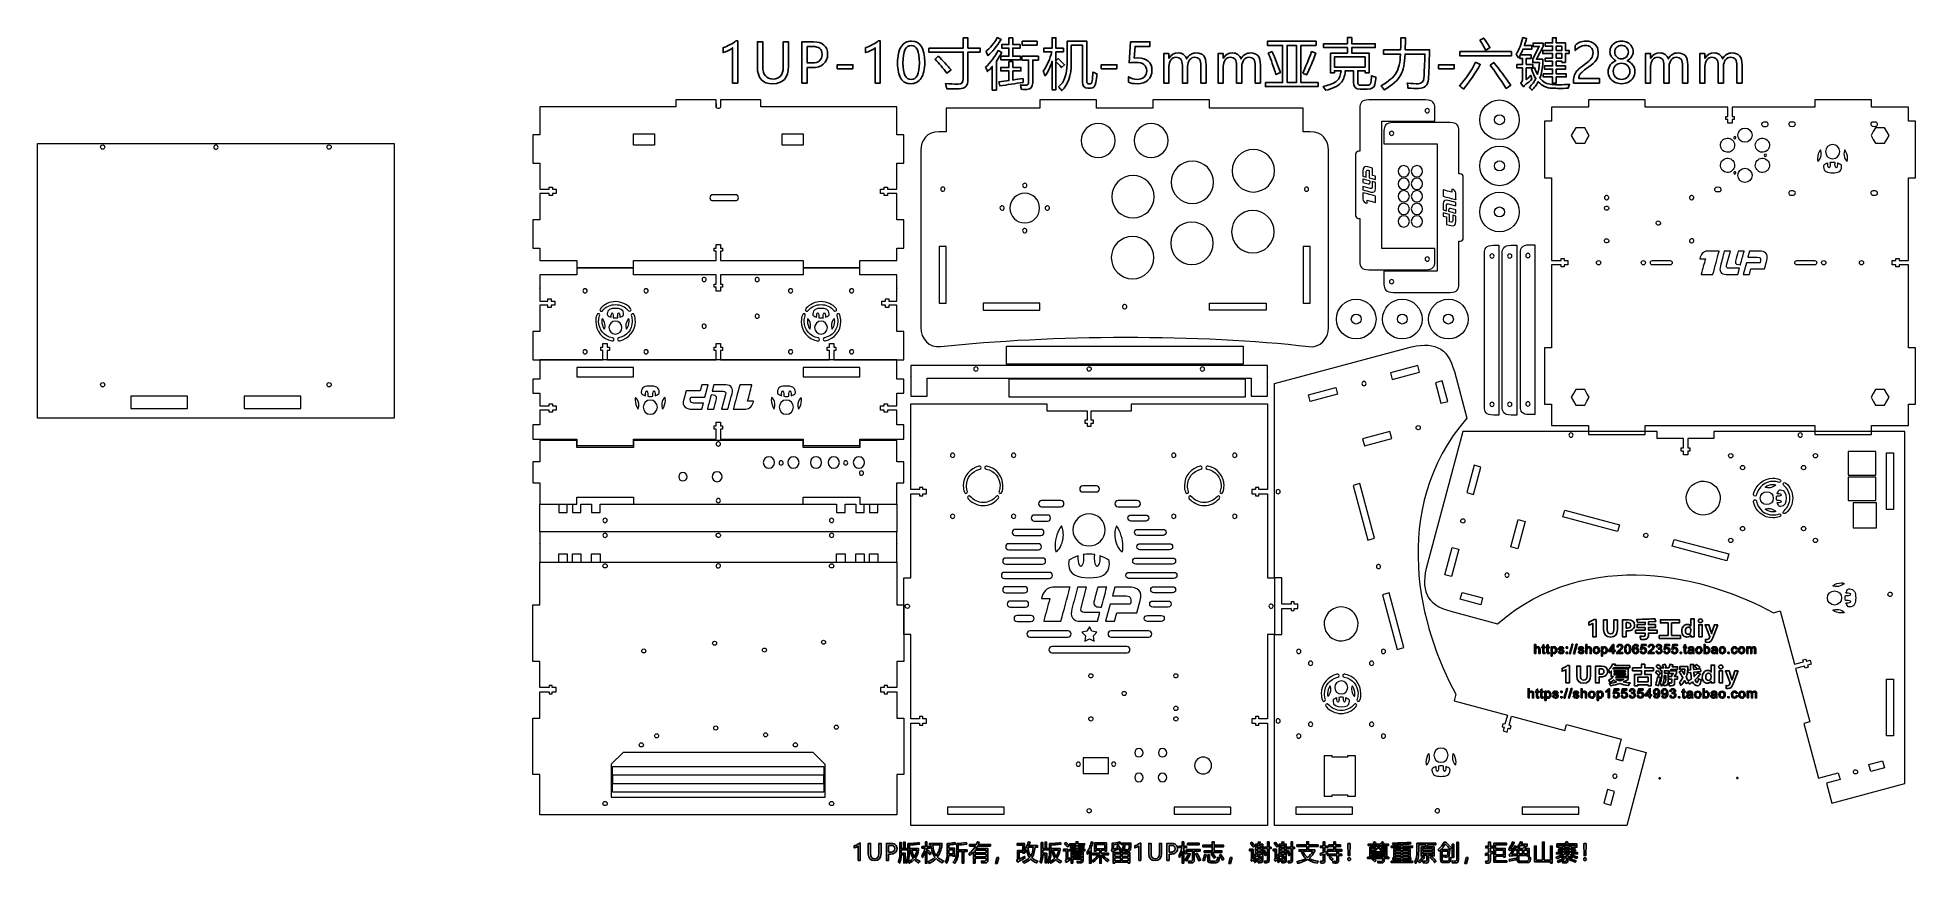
# Model space of a CAD drawing. Header units: centimetres. Extents: x -84 to 49, y -29 to 29.
import ezdxf

# ---------------------------------------------------------------- set-up
doc = ezdxf.new("R2010")
doc.units = ezdxf.units.CM
doc.header["$MEASUREMENT"] = 0
doc.header["$XCLIPFRAME"] = 0
doc.layers.add('layer 1', color=7, linetype='Continuous')
picture_1 = doc.add_image_def('image1.jpg', size_in_pixel=(355, 355))
picture_2 = doc.add_image_def('image2.jpg', size_in_pixel=(355, 355))

msp = doc.modelspace()

# ---------------------------------------------------------------- linework, layer by layer
at = {"layer": 'layer 1', "color": 250}
for points, knots in [([(-34.66469, 25.79557), (-34.66469, 25.79557), (-34.66469, 28.28742), (-34.66469, 28.28742), (-34.66469, 28.28742), (-34.72246, 28.22965), (-34.82003, 28.16482), (-34.9574, 28.09357), (-34.9574, 28.09357), (-35.09476, 28.02232), (-35.22122, 27.97225), (-35.33804, 27.94336), (-35.33804, 27.94336), (-35.33804, 27.94336), (-35.33804, 28.30411), (-35.33804, 28.30411), (-35.33804, 28.30411), (-35.18399, 28.34712), (-35.01902, 28.41516), (-34.84314, 28.50823), (-34.84314, 28.50823), (-34.6679, 28.60195), (-34.5331, 28.68989), (-34.43938, 28.77269), (-34.43938, 28.77269), (-34.43938, 28.77269), (-34.30009, 28.77269), (-34.30009, 28.77269), (-34.30009, 28.77269), (-34.30009, 28.77269), (-34.30009, 25.79557), (-34.30009, 25.79557), (-34.30009, 25.79557), (-34.30009, 25.79557), (-34.66469, 25.79557), (-34.66469, 25.79557)], [0, 0, 0, 0, 0.111111111, 0.111111111, 0.111111111, 0.111111111, 0.222222222, 0.222222222, 0.222222222, 0.222222222, 0.333333333, 0.333333333, 0.333333333, 0.333333333, 0.444444444, 0.444444444, 0.444444444, 0.444444444, 0.555555556, 0.555555556, 0.555555556, 0.555555556, 0.666666667, 0.666666667, 0.666666667, 0.666666667, 0.777777778, 0.777777778, 0.777777778, 0.777777778, 0.888888889, 0.888888889, 0.888888889, 0.888888889, 1, 1, 1, 1]), ([(-30.71509, 26.98244), (-30.71509, 26.15824), (-31.08868, 25.74679), (-31.83585, 25.74679), (-31.83585, 25.74679), (-32.55156, 25.74679), (-32.90974, 26.14412), (-32.90974, 26.93879), (-32.90974, 26.93879), (-32.90974, 26.93879), (-32.90974, 28.7085), (-32.90974, 28.7085), (-32.90974, 28.7085), (-32.90974, 28.7085), (-32.53359, 28.7085), (-32.53359, 28.7085), (-32.53359, 28.7085), (-32.53359, 28.7085), (-32.53359, 26.95612), (-32.53359, 26.95612), (-32.53359, 26.95612), (-32.53359, 26.37264), (-32.28903, 26.08121), (-31.7999, 26.08121), (-31.7999, 26.08121), (-31.32746, 26.08121), (-31.09125, 26.36365), (-31.09125, 26.92788), (-31.09125, 26.92788), (-31.09125, 26.92788), (-31.09125, 28.7085), (-31.09125, 28.7085), (-31.09125, 28.7085), (-31.09125, 28.7085), (-30.71509, 28.7085), (-30.71509, 28.7085), (-30.71509, 28.7085), (-30.71509, 28.7085), (-30.71509, 26.98244), (-30.71509, 26.98244)], [0, 0, 0, 0, 0.1, 0.1, 0.1, 0.1, 0.2, 0.2, 0.2, 0.2, 0.3, 0.3, 0.3, 0.3, 0.4, 0.4, 0.4, 0.4, 0.5, 0.5, 0.5, 0.5, 0.6, 0.6, 0.6, 0.6, 0.7, 0.7, 0.7, 0.7, 0.8, 0.8, 0.8, 0.8, 0.9, 0.9, 0.9, 0.9, 1, 1, 1, 1]), ([(-29.39472, 26.88423), (-29.39472, 26.88423), (-29.39472, 25.79557), (-29.39472, 25.79557), (-29.39472, 25.79557), (-29.39472, 25.79557), (-29.77087, 25.79557), (-29.77087, 25.79557), (-29.77087, 25.79557), (-29.77087, 25.79557), (-29.77087, 28.7085), (-29.77087, 28.7085), (-29.77087, 28.7085), (-29.77087, 28.7085), (-28.94346, 28.7085), (-28.94346, 28.7085), (-28.94346, 28.7085), (-28.62893, 28.7085), (-28.38437, 28.63276), (-28.21105, 28.48127), (-28.21105, 28.48127), (-28.0371, 28.32914), (-27.95044, 28.11218), (-27.95044, 27.83039), (-27.95044, 27.83039), (-27.95044, 27.54474), (-28.05186, 27.31302), (-28.25535, 27.13521), (-28.25535, 27.13521), (-28.45819, 26.95805), (-28.71238, 26.8746), (-29.01664, 26.88423), (-29.01664, 26.88423), (-29.01664, 26.88423), (-29.39472, 26.88423), (-29.39472, 26.88423)], [0, 0, 0, 0, 0.111111111, 0.111111111, 0.111111111, 0.111111111, 0.222222222, 0.222222222, 0.222222222, 0.222222222, 0.333333333, 0.333333333, 0.333333333, 0.333333333, 0.444444444, 0.444444444, 0.444444444, 0.444444444, 0.555555556, 0.555555556, 0.555555556, 0.555555556, 0.666666667, 0.666666667, 0.666666667, 0.666666667, 0.777777778, 0.777777778, 0.777777778, 0.777777778, 0.888888889, 0.888888889, 0.888888889, 0.888888889, 1, 1, 1, 1]), ([(-29.39472, 28.37729), (-29.39472, 28.37729), (-29.39472, 27.21545), (-29.39472, 27.21545), (-29.39472, 27.21545), (-29.39472, 27.21545), (-29.04681, 27.21545), (-29.04681, 27.21545), (-29.04681, 27.21545), (-28.81765, 27.21545), (-28.64305, 27.2668), (-28.5243, 27.37079), (-28.5243, 27.37079), (-28.40491, 27.47413), (-28.34521, 27.62241), (-28.34521, 27.81498), (-28.34521, 27.81498), (-28.34521, 28.18985), (-28.56731, 28.37729), (-29.01086, 28.37729), (-29.01086, 28.37729), (-29.01086, 28.37729), (-29.39472, 28.37729), (-29.39472, 28.37729)], [0, 0, 0, 0, 0.166666667, 0.166666667, 0.166666667, 0.166666667, 0.333333333, 0.333333333, 0.333333333, 0.333333333, 0.5, 0.5, 0.5, 0.5, 0.666666667, 0.666666667, 0.666666667, 0.666666667, 0.833333333, 0.833333333, 0.833333333, 0.833333333, 1, 1, 1, 1]), ([(-24.59653, 25.79557), (-24.59653, 25.79557), (-24.59653, 28.28742), (-24.59653, 28.28742), (-24.59653, 28.28742), (-24.6543, 28.22965), (-24.75187, 28.16482), (-24.88924, 28.09357), (-24.88924, 28.09357), (-25.0266, 28.02232), (-25.15306, 27.97225), (-25.26988, 27.94336), (-25.26988, 27.94336), (-25.26988, 27.94336), (-25.26988, 28.30411), (-25.26988, 28.30411), (-25.26988, 28.30411), (-25.11583, 28.34712), (-24.95086, 28.41516), (-24.77498, 28.50823), (-24.77498, 28.50823), (-24.59974, 28.60195), (-24.46494, 28.68989), (-24.37122, 28.77269), (-24.37122, 28.77269), (-24.37122, 28.77269), (-24.23193, 28.77269), (-24.23193, 28.77269), (-24.23193, 28.77269), (-24.23193, 28.77269), (-24.23193, 25.79557), (-24.23193, 25.79557), (-24.23193, 25.79557), (-24.23193, 25.79557), (-24.59653, 25.79557), (-24.59653, 25.79557)], [0, 0, 0, 0, 0.111111111, 0.111111111, 0.111111111, 0.111111111, 0.222222222, 0.222222222, 0.222222222, 0.222222222, 0.333333333, 0.333333333, 0.333333333, 0.333333333, 0.444444444, 0.444444444, 0.444444444, 0.444444444, 0.555555556, 0.555555556, 0.555555556, 0.555555556, 0.666666667, 0.666666667, 0.666666667, 0.666666667, 0.777777778, 0.777777778, 0.777777778, 0.777777778, 0.888888889, 0.888888889, 0.888888889, 0.888888889, 1, 1, 1, 1]), ([(-23.0104, 27.19491), (-23.0104, 27.70843), (-22.92567, 28.09742), (-22.75493, 28.36188), (-22.75493, 28.36188), (-22.58418, 28.6257), (-22.33769, 28.75729), (-22.01418, 28.75729), (-22.01418, 28.75729), (-21.39731, 28.75729), (-21.08856, 28.25982), (-21.08856, 27.26423), (-21.08856, 27.26423), (-21.08856, 26.77254), (-21.17586, 26.39703), (-21.34917, 26.13706), (-21.34917, 26.13706), (-21.52312, 25.87645), (-21.7664, 25.74679), (-22.07965, 25.74679), (-22.07965, 25.74679), (-22.37557, 25.74679), (-22.60472, 25.87003), (-22.76712, 26.11716), (-22.76712, 26.11716), (-22.92952, 26.36429), (-23.0104, 26.72311), (-23.0104, 27.19491)], [0, 0, 0, 0, 0.142857143, 0.142857143, 0.142857143, 0.142857143, 0.285714286, 0.285714286, 0.285714286, 0.285714286, 0.428571429, 0.428571429, 0.428571429, 0.428571429, 0.571428571, 0.571428571, 0.571428571, 0.571428571, 0.714285714, 0.714285714, 0.714285714, 0.714285714, 0.857142857, 0.857142857, 0.857142857, 0.857142857, 1, 1, 1, 1]), ([(-22.63425, 27.2116), (-22.63425, 26.43811), (-22.43847, 26.05105), (-22.04563, 26.05105), (-22.04563, 26.05105), (-21.65985, 26.05105), (-21.46664, 26.44453), (-21.46664, 27.23021), (-21.46664, 27.23021), (-21.46664, 28.04414), (-21.656, 28.4511), (-22.03472, 28.4511), (-22.03472, 28.4511), (-22.43462, 28.4511), (-22.63425, 28.03772), (-22.63425, 27.2116)], [0, 0, 0, 0, 0.25, 0.25, 0.25, 0.25, 0.5, 0.5, 0.5, 0.5, 0.75, 0.75, 0.75, 0.75, 1, 1, 1, 1]), ([(-20.80612, 28.2688), (-20.80612, 28.2688), (-18.36563, 28.2688), (-18.36563, 28.2688), (-18.36563, 28.2688), (-18.36563, 28.2688), (-18.36563, 28.98324), (-18.36563, 28.98324), (-18.36563, 28.98324), (-18.36563, 28.98324), (-18.03826, 28.98324), (-18.03826, 28.98324), (-18.03826, 28.98324), (-18.03826, 28.98324), (-18.03826, 28.2688), (-18.03826, 28.2688), (-18.03826, 28.2688), (-18.03826, 28.2688), (-17.18068, 28.2688), (-17.18068, 28.2688), (-17.18068, 28.2688), (-17.18068, 28.2688), (-17.18068, 27.97867), (-17.18068, 27.97867), (-17.18068, 27.97867), (-17.18068, 27.97867), (-18.03826, 27.97867), (-18.03826, 27.97867), (-18.03826, 27.97867), (-18.03826, 27.97867), (-18.03826, 26.06067), (-18.03826, 26.06067), (-18.03826, 26.06067), (-18.03826, 25.61455), (-18.24367, 25.39117), (-18.65512, 25.39117), (-18.65512, 25.39117), (-18.8708, 25.39117), (-19.16286, 25.39246), (-19.53131, 25.39503), (-19.53131, 25.39503), (-19.54865, 25.49516), (-19.57881, 25.61841), (-19.62182, 25.76348), (-19.62182, 25.76348), (-19.33297, 25.73331), (-19.03641, 25.71983), (-18.73023, 25.72239), (-18.73023, 25.72239), (-18.48695, 25.72239), (-18.36563, 25.8527), (-18.36563, 26.11331), (-18.36563, 26.11331), (-18.36563, 26.11331), (-18.36563, 27.97867), (-18.36563, 27.97867), (-18.36563, 27.97867), (-18.36563, 27.97867), (-20.80612, 27.97867), (-20.80612, 27.97867), (-20.80612, 27.97867), (-20.80612, 27.97867), (-20.80612, 28.2688), (-20.80612, 28.2688)], [0, 0, 0, 0, 0.0625, 0.0625, 0.0625, 0.0625, 0.125, 0.125, 0.125, 0.125, 0.1875, 0.1875, 0.1875, 0.1875, 0.25, 0.25, 0.25, 0.25, 0.3125, 0.3125, 0.3125, 0.3125, 0.375, 0.375, 0.375, 0.375, 0.4375, 0.4375, 0.4375, 0.4375, 0.5, 0.5, 0.5, 0.5, 0.5625, 0.5625, 0.5625, 0.5625, 0.625, 0.625, 0.625, 0.625, 0.6875, 0.6875, 0.6875, 0.6875, 0.75, 0.75, 0.75, 0.75, 0.8125, 0.8125, 0.8125, 0.8125, 0.875, 0.875, 0.875, 0.875, 0.9375, 0.9375, 0.9375, 0.9375, 1, 1, 1, 1]), ([(-16.79105, 26.91055), (-16.44764, 27.2469), (-16.15301, 27.63782), (-15.90716, 28.08394), (-15.90716, 28.08394), (-15.90716, 28.08394), (-15.64783, 27.94914), (-15.64783, 27.94914), (-15.64783, 27.94914), (-15.76787, 27.73474), (-15.89561, 27.5319), (-16.03105, 27.34126), (-16.03105, 27.34126), (-16.03105, 27.34126), (-16.03105, 25.30067), (-16.03105, 25.30067), (-16.03105, 25.30067), (-16.03105, 25.30067), (-16.31733, 25.30067), (-16.31733, 25.30067), (-16.31733, 25.30067), (-16.31733, 25.30067), (-16.31733, 26.96896), (-16.31733, 26.96896), (-16.31733, 26.96896), (-16.4226, 26.84251), (-16.53173, 26.72247), (-16.64406, 26.61014), (-16.64406, 26.61014), (-16.68193, 26.70771), (-16.73072, 26.80784), (-16.79105, 26.91055)], [0, 0, 0, 0, 0.125, 0.125, 0.125, 0.125, 0.25, 0.25, 0.25, 0.25, 0.375, 0.375, 0.375, 0.375, 0.5, 0.5, 0.5, 0.5, 0.625, 0.625, 0.625, 0.625, 0.75, 0.75, 0.75, 0.75, 0.875, 0.875, 0.875, 0.875, 1, 1, 1, 1]), ([(-16.78335, 28.01269), (-16.47267, 28.25597), (-16.19922, 28.58847), (-15.96365, 29.00955), (-15.96365, 29.00955), (-15.96365, 29.00955), (-15.69277, 28.87797), (-15.69277, 28.87797), (-15.69277, 28.87797), (-16.00088, 28.38114), (-16.31348, 27.99921), (-16.6293, 27.73089), (-16.6293, 27.73089), (-16.6646, 27.83616), (-16.71595, 27.92988), (-16.78335, 28.01269)], [0, 0, 0, 0, 0.25, 0.25, 0.25, 0.25, 0.5, 0.5, 0.5, 0.5, 0.75, 0.75, 0.75, 0.75, 1, 1, 1, 1]), ([(-15.71908, 27.68917), (-15.71908, 27.68917), (-15.14715, 27.68917), (-15.14715, 27.68917), (-15.14715, 27.68917), (-15.14715, 27.68917), (-15.14715, 28.26495), (-15.14715, 28.26495), (-15.14715, 28.26495), (-15.14715, 28.26495), (-15.64783, 28.26495), (-15.64783, 28.26495), (-15.64783, 28.26495), (-15.64783, 28.26495), (-15.64783, 28.51273), (-15.64783, 28.51273), (-15.64783, 28.51273), (-15.64783, 28.51273), (-15.14715, 28.51273), (-15.14715, 28.51273), (-15.14715, 28.51273), (-15.14715, 28.51273), (-15.14715, 28.97939), (-15.14715, 28.97939), (-15.14715, 28.97939), (-15.14715, 28.97939), (-14.86921, 28.97939), (-14.86921, 28.97939), (-14.86921, 28.97939), (-14.86921, 28.97939), (-14.86921, 28.51273), (-14.86921, 28.51273), (-14.86921, 28.51273), (-14.86921, 28.51273), (-14.35377, 28.51273), (-14.35377, 28.51273), (-14.35377, 28.51273), (-14.35377, 28.51273), (-14.35377, 28.26495), (-14.35377, 28.26495), (-14.35377, 28.26495), (-14.35377, 28.26495), (-14.86921, 28.26495), (-14.86921, 28.26495), (-14.86921, 28.26495), (-14.86921, 28.26495), (-14.86921, 27.68917), (-14.86921, 27.68917), (-14.86921, 27.68917), (-14.86921, 27.68917), (-14.31589, 27.68917), (-14.31589, 27.68917), (-14.31589, 27.68917), (-14.31589, 27.68917), (-14.31589, 27.44076), (-14.31589, 27.44076), (-14.31589, 27.44076), (-14.31589, 27.44076), (-15.71908, 27.44076), (-15.71908, 27.44076), (-15.71908, 27.44076), (-15.71908, 27.44076), (-15.71908, 27.68917), (-15.71908, 27.68917)], [0, 0, 0, 0, 0.0625, 0.0625, 0.0625, 0.0625, 0.125, 0.125, 0.125, 0.125, 0.1875, 0.1875, 0.1875, 0.1875, 0.25, 0.25, 0.25, 0.25, 0.3125, 0.3125, 0.3125, 0.3125, 0.375, 0.375, 0.375, 0.375, 0.4375, 0.4375, 0.4375, 0.4375, 0.5, 0.5, 0.5, 0.5, 0.5625, 0.5625, 0.5625, 0.5625, 0.625, 0.625, 0.625, 0.625, 0.6875, 0.6875, 0.6875, 0.6875, 0.75, 0.75, 0.75, 0.75, 0.8125, 0.8125, 0.8125, 0.8125, 0.875, 0.875, 0.875, 0.875, 0.9375, 0.9375, 0.9375, 0.9375, 1, 1, 1, 1]), ([(-14.20356, 28.75023), (-14.20356, 28.75023), (-13.15021, 28.75023), (-13.15021, 28.75023), (-13.15021, 28.75023), (-13.15021, 28.75023), (-13.15021, 28.47935), (-13.15021, 28.47935), (-13.15021, 28.47935), (-13.15021, 28.47935), (-14.20356, 28.47935), (-14.20356, 28.47935), (-14.20356, 28.47935), (-14.20356, 28.47935), (-14.20356, 28.75023), (-14.20356, 28.75023)], [0, 0, 0, 0, 0.25, 0.25, 0.25, 0.25, 0.5, 0.5, 0.5, 0.5, 0.75, 0.75, 0.75, 0.75, 1, 1, 1, 1]), ([(-12.71565, 26.63967), (-12.43449, 27.05883), (-12.23486, 27.51008), (-12.11547, 27.99407), (-12.11547, 27.99407), (-12.11547, 27.99407), (-12.67777, 27.99407), (-12.67777, 27.99407), (-12.67777, 27.99407), (-12.67777, 27.99407), (-12.67777, 28.24955), (-12.67777, 28.24955), (-12.67777, 28.24955), (-12.67777, 28.24955), (-12.09108, 28.24955), (-12.09108, 28.24955), (-12.09108, 28.24955), (-12.09108, 28.24955), (-12.09108, 28.99094), (-12.09108, 28.99094), (-12.09108, 28.99094), (-12.09108, 28.99094), (-11.8202, 28.99094), (-11.8202, 28.99094), (-11.8202, 28.99094), (-11.8202, 28.99094), (-11.8202, 28.24955), (-11.8202, 28.24955), (-11.8202, 28.24955), (-11.8202, 28.24955), (-11.29384, 28.24955), (-11.29384, 28.24955), (-11.29384, 28.24955), (-11.29384, 28.24955), (-11.29384, 27.99407), (-11.29384, 27.99407), (-11.29384, 27.99407), (-11.29384, 27.99407), (-11.8202, 27.99407), (-11.8202, 27.99407), (-11.8202, 27.99407), (-11.8202, 27.99407), (-11.8202, 27.3695), (-11.8202, 27.3695), (-11.8202, 27.3695), (-11.8202, 27.3695), (-11.66999, 27.52035), (-11.66999, 27.52035), (-11.66999, 27.52035), (-11.47678, 27.34447), (-11.32529, 27.20133), (-11.21489, 27.09156), (-11.21489, 27.09156), (-11.21489, 27.09156), (-11.41773, 26.88423), (-11.41773, 26.88423), (-11.41773, 26.88423), (-11.57242, 27.05497), (-11.70658, 27.19683), (-11.8202, 27.30917), (-11.8202, 27.30917), (-11.8202, 27.30917), (-11.8202, 25.32377), (-11.8202, 25.32377), (-11.8202, 25.32377), (-11.8202, 25.32377), (-12.09108, 25.32377), (-12.09108, 25.32377), (-12.09108, 25.32377), (-12.09108, 25.32377), (-12.09108, 27.33934), (-12.09108, 27.33934), (-12.09108, 27.33934), (-12.22524, 26.9144), (-12.39213, 26.57098), (-12.59112, 26.30909), (-12.59112, 26.30909), (-12.63156, 26.42206), (-12.67264, 26.53183), (-12.71565, 26.63967)], [0, 0, 0, 0, 0.05, 0.05, 0.05, 0.05, 0.1, 0.1, 0.1, 0.1, 0.15, 0.15, 0.15, 0.15, 0.2, 0.2, 0.2, 0.2, 0.25, 0.25, 0.25, 0.25, 0.3, 0.3, 0.3, 0.3, 0.35, 0.35, 0.35, 0.35, 0.4, 0.4, 0.4, 0.4, 0.45, 0.45, 0.45, 0.45, 0.5, 0.5, 0.5, 0.5, 0.55, 0.55, 0.55, 0.55, 0.6, 0.6, 0.6, 0.6, 0.65, 0.65, 0.65, 0.65, 0.7, 0.7, 0.7, 0.7, 0.75, 0.75, 0.75, 0.75, 0.8, 0.8, 0.8, 0.8, 0.85, 0.85, 0.85, 0.85, 0.9, 0.9, 0.9, 0.9, 0.95, 0.95, 0.95, 0.95, 1, 1, 1, 1]), ([(-10.73346, 28.46394), (-10.73346, 28.46394), (-10.73346, 27.2193), (-10.73346, 27.2193), (-10.73346, 27.2193), (-10.73346, 26.32128), (-10.95813, 25.67104), (-11.40682, 25.26729), (-11.40682, 25.26729), (-11.47678, 25.35266), (-11.5506, 25.43739), (-11.62827, 25.52276), (-11.62827, 25.52276), (-11.23222, 25.87131), (-11.03451, 26.41436), (-11.03451, 27.15126), (-11.03451, 27.15126), (-11.03451, 27.15126), (-11.03451, 28.75023), (-11.03451, 28.75023), (-11.03451, 28.75023), (-11.03451, 28.75023), (-9.63518, 28.75023), (-9.63518, 28.75023), (-9.63518, 28.75023), (-9.63518, 28.75023), (-9.63518, 25.92138), (-9.63518, 25.92138), (-9.63518, 25.92138), (-9.63518, 25.79621), (-9.59153, 25.73331), (-9.50359, 25.73331), (-9.50359, 25.73331), (-9.50359, 25.73331), (-9.41693, 25.73331), (-9.41693, 25.73331), (-9.41693, 25.73331), (-9.33669, 25.73331), (-9.28534, 25.80391), (-9.26287, 25.94385), (-9.26287, 25.94385), (-9.23784, 26.13706), (-9.22051, 26.34503), (-9.21024, 26.56842), (-9.21024, 26.56842), (-9.1223, 26.52605), (-9.0273, 26.48561), (-8.92459, 26.44838), (-8.92459, 26.44838), (-8.94706, 26.19997), (-8.96953, 25.99648), (-8.99199, 25.83858), (-8.99199, 25.83858), (-9.03243, 25.57283), (-9.16017, 25.43996), (-9.37585, 25.43996), (-9.37585, 25.43996), (-9.37585, 25.43996), (-9.57484, 25.43996), (-9.57484, 25.43996), (-9.57484, 25.43996), (-9.81555, 25.43996), (-9.93623, 25.5831), (-9.93623, 25.86875), (-9.93623, 25.86875), (-9.93623, 25.86875), (-9.93623, 28.46394), (-9.93623, 28.46394), (-9.93623, 28.46394), (-9.93623, 28.46394), (-10.73346, 28.46394), (-10.73346, 28.46394)], [0, 0, 0, 0, 0.055555556, 0.055555556, 0.055555556, 0.055555556, 0.111111111, 0.111111111, 0.111111111, 0.111111111, 0.166666667, 0.166666667, 0.166666667, 0.166666667, 0.222222222, 0.222222222, 0.222222222, 0.222222222, 0.277777778, 0.277777778, 0.277777778, 0.277777778, 0.333333333, 0.333333333, 0.333333333, 0.333333333, 0.388888889, 0.388888889, 0.388888889, 0.388888889, 0.444444444, 0.444444444, 0.444444444, 0.444444444, 0.5, 0.5, 0.5, 0.5, 0.555555556, 0.555555556, 0.555555556, 0.555555556, 0.611111111, 0.611111111, 0.611111111, 0.611111111, 0.666666667, 0.666666667, 0.666666667, 0.666666667, 0.722222222, 0.722222222, 0.722222222, 0.722222222, 0.777777778, 0.777777778, 0.777777778, 0.777777778, 0.833333333, 0.833333333, 0.833333333, 0.833333333, 0.888888889, 0.888888889, 0.888888889, 0.888888889, 0.944444444, 0.944444444, 0.944444444, 0.944444444, 1, 1, 1, 1]), ([(-5.03662, 26.69423), (-5.03662, 26.40987), (-5.13098, 26.18071), (-5.3197, 26.00611), (-5.3197, 26.00611), (-5.50841, 25.83216), (-5.76196, 25.74486), (-6.08034, 25.74486), (-6.08034, 25.74486), (-6.35379, 25.74486), (-6.55728, 25.7853), (-6.69143, 25.86682), (-6.69143, 25.86682), (-6.69143, 25.86682), (-6.69143, 26.24297), (-6.69143, 26.24297), (-6.69143, 26.24297), (-6.49501, 26.11524), (-6.2941, 26.05105), (-6.08997, 26.05105), (-6.08997, 26.05105), (-5.88649, 26.05105), (-5.72281, 26.10753), (-5.59828, 26.21986), (-5.59828, 26.21986), (-5.47311, 26.33156), (-5.41084, 26.48048), (-5.41084, 26.66598), (-5.41084, 26.66598), (-5.41084, 26.85213), (-5.47568, 26.99656), (-5.60534, 27.09991), (-5.60534, 27.09991), (-5.735, 27.20325), (-5.91859, 27.2546), (-6.15545, 27.2546), (-6.15545, 27.2546), (-6.33839, 27.2546), (-6.50336, 27.2469), (-6.65035, 27.23021), (-6.65035, 27.23021), (-6.65035, 27.23021), (-6.54315, 28.7085), (-6.54315, 28.7085), (-6.54315, 28.7085), (-6.54315, 28.7085), (-5.18169, 28.7085), (-5.18169, 28.7085), (-5.18169, 28.7085), (-5.18169, 28.7085), (-5.18169, 28.38499), (-5.18169, 28.38499), (-5.18169, 28.38499), (-5.18169, 28.38499), (-6.23247, 28.38499), (-6.23247, 28.38499), (-6.23247, 28.38499), (-6.23247, 28.38499), (-6.29281, 27.55951), (-6.29281, 27.55951), (-6.29281, 27.55951), (-6.29281, 27.55951), (-6.02771, 27.57106), (-6.02771, 27.57106), (-6.02771, 27.57106), (-5.7196, 27.57106), (-5.47696, 27.49403), (-5.30108, 27.34062), (-5.30108, 27.34062), (-5.12456, 27.18656), (-5.03662, 26.97153), (-5.03662, 26.69423)], [0, 0, 0, 0, 0.055555556, 0.055555556, 0.055555556, 0.055555556, 0.111111111, 0.111111111, 0.111111111, 0.111111111, 0.166666667, 0.166666667, 0.166666667, 0.166666667, 0.222222222, 0.222222222, 0.222222222, 0.222222222, 0.277777778, 0.277777778, 0.277777778, 0.277777778, 0.333333333, 0.333333333, 0.333333333, 0.333333333, 0.388888889, 0.388888889, 0.388888889, 0.388888889, 0.444444444, 0.444444444, 0.444444444, 0.444444444, 0.5, 0.5, 0.5, 0.5, 0.555555556, 0.555555556, 0.555555556, 0.555555556, 0.611111111, 0.611111111, 0.611111111, 0.611111111, 0.666666667, 0.666666667, 0.666666667, 0.666666667, 0.722222222, 0.722222222, 0.722222222, 0.722222222, 0.777777778, 0.777777778, 0.777777778, 0.777777778, 0.833333333, 0.833333333, 0.833333333, 0.833333333, 0.888888889, 0.888888889, 0.888888889, 0.888888889, 0.944444444, 0.944444444, 0.944444444, 0.944444444, 1, 1, 1, 1]), ([(-1.20898, 25.79557), (-1.20898, 25.79557), (-1.57743, 25.79557), (-1.57743, 25.79557), (-1.57743, 25.79557), (-1.57743, 25.79557), (-1.57743, 26.9895), (-1.57743, 26.9895), (-1.57743, 26.9895), (-1.57743, 27.21545), (-1.61274, 27.37657), (-1.68335, 27.47413), (-1.68335, 27.47413), (-1.75331, 27.57106), (-1.86885, 27.61985), (-2.02933, 27.61985), (-2.02933, 27.61985), (-2.16477, 27.61985), (-2.28031, 27.5563), (-2.37724, 27.42984), (-2.37724, 27.42984), (-2.47352, 27.30339), (-2.52166, 27.15318), (-2.52166, 26.98051), (-2.52166, 26.98051), (-2.52166, 26.98051), (-2.52166, 25.79557), (-2.52166, 25.79557), (-2.52166, 25.79557), (-2.52166, 25.79557), (-2.89011, 25.79557), (-2.89011, 25.79557), (-2.89011, 25.79557), (-2.89011, 25.79557), (-2.89011, 27.02737), (-2.89011, 27.02737), (-2.89011, 27.02737), (-2.89011, 27.42214), (-3.04289, 27.61985), (-3.34715, 27.61985), (-3.34715, 27.61985), (-3.48772, 27.61985), (-3.60391, 27.55951), (-3.69634, 27.43947), (-3.69634, 27.43947), (-3.78813, 27.31879), (-3.83435, 27.16538), (-3.83435, 26.97859), (-3.83435, 26.97859), (-3.83435, 26.97859), (-3.83435, 25.79557), (-3.83435, 25.79557), (-3.83435, 25.79557), (-3.83435, 25.79557), (-4.2028, 25.79557), (-4.2028, 25.79557), (-4.2028, 25.79557), (-4.2028, 25.79557), (-4.2028, 27.87532), (-4.2028, 27.87532), (-4.2028, 27.87532), (-4.2028, 27.87532), (-3.83435, 27.87532), (-3.83435, 27.87532), (-3.83435, 27.87532), (-3.83435, 27.87532), (-3.83435, 27.54667), (-3.83435, 27.54667), (-3.83435, 27.54667), (-3.83435, 27.54667), (-3.82664, 27.54667), (-3.82664, 27.54667), (-3.82664, 27.54667), (-3.67901, 27.79829), (-3.46269, 27.9241), (-3.17833, 27.9241), (-3.17833, 27.9241), (-3.03903, 27.9241), (-2.91579, 27.88623), (-2.80923, 27.80985), (-2.80923, 27.80985), (-2.70268, 27.73346), (-2.62886, 27.62947), (-2.58778, 27.49917), (-2.58778, 27.49917), (-2.43308, 27.78289), (-2.20264, 27.9241), (-1.89581, 27.9241), (-1.89581, 27.9241), (-1.43814, 27.9241), (-1.20898, 27.64231), (-1.20898, 27.07808), (-1.20898, 27.07808), (-1.20898, 27.07808), (-1.20898, 25.79557), (-1.20898, 25.79557)], [0, 0, 0, 0, 0.041666667, 0.041666667, 0.041666667, 0.041666667, 0.083333333, 0.083333333, 0.083333333, 0.083333333, 0.125, 0.125, 0.125, 0.125, 0.166666667, 0.166666667, 0.166666667, 0.166666667, 0.208333333, 0.208333333, 0.208333333, 0.208333333, 0.25, 0.25, 0.25, 0.25, 0.291666667, 0.291666667, 0.291666667, 0.291666667, 0.333333333, 0.333333333, 0.333333333, 0.333333333, 0.375, 0.375, 0.375, 0.375, 0.416666667, 0.416666667, 0.416666667, 0.416666667, 0.458333333, 0.458333333, 0.458333333, 0.458333333, 0.5, 0.5, 0.5, 0.5, 0.541666667, 0.541666667, 0.541666667, 0.541666667, 0.583333333, 0.583333333, 0.583333333, 0.583333333, 0.625, 0.625, 0.625, 0.625, 0.666666667, 0.666666667, 0.666666667, 0.666666667, 0.708333333, 0.708333333, 0.708333333, 0.708333333, 0.75, 0.75, 0.75, 0.75, 0.791666667, 0.791666667, 0.791666667, 0.791666667, 0.833333333, 0.833333333, 0.833333333, 0.833333333, 0.875, 0.875, 0.875, 0.875, 0.916666667, 0.916666667, 0.916666667, 0.916666667, 0.958333333, 0.958333333, 0.958333333, 0.958333333, 1, 1, 1, 1]), ([(2.62764, 25.79557), (2.62764, 25.79557), (2.25919, 25.79557), (2.25919, 25.79557), (2.25919, 25.79557), (2.25919, 25.79557), (2.25919, 26.9895), (2.25919, 26.9895), (2.25919, 26.9895), (2.25919, 27.21545), (2.22388, 27.37657), (2.15327, 27.47413), (2.15327, 27.47413), (2.08331, 27.57106), (1.96777, 27.61985), (1.80729, 27.61985), (1.80729, 27.61985), (1.67185, 27.61985), (1.55631, 27.5563), (1.45938, 27.42984), (1.45938, 27.42984), (1.3631, 27.30339), (1.31496, 27.15318), (1.31496, 26.98051), (1.31496, 26.98051), (1.31496, 26.98051), (1.31496, 25.79557), (1.31496, 25.79557), (1.31496, 25.79557), (1.31496, 25.79557), (0.94651, 25.79557), (0.94651, 25.79557), (0.94651, 25.79557), (0.94651, 25.79557), (0.94651, 27.02737), (0.94651, 27.02737), (0.94651, 27.02737), (0.94651, 27.42214), (0.79373, 27.61985), (0.48947, 27.61985), (0.48947, 27.61985), (0.3489, 27.61985), (0.23271, 27.55951), (0.14028, 27.43947), (0.14028, 27.43947), (0.04849, 27.31879), (0.00227, 27.16538), (0.00227, 26.97859), (0.00227, 26.97859), (0.00227, 26.97859), (0.00227, 25.79557), (0.00227, 25.79557), (0.00227, 25.79557), (0.00227, 25.79557), (-0.36618, 25.79557), (-0.36618, 25.79557), (-0.36618, 25.79557), (-0.36618, 25.79557), (-0.36618, 27.87532), (-0.36618, 27.87532), (-0.36618, 27.87532), (-0.36618, 27.87532), (0.00227, 27.87532), (0.00227, 27.87532), (0.00227, 27.87532), (0.00227, 27.87532), (0.00227, 27.54667), (0.00227, 27.54667), (0.00227, 27.54667), (0.00227, 27.54667), (0.00998, 27.54667), (0.00998, 27.54667), (0.00998, 27.54667), (0.15761, 27.79829), (0.37393, 27.9241), (0.65829, 27.9241), (0.65829, 27.9241), (0.79759, 27.9241), (0.92083, 27.88623), (1.02739, 27.80985), (1.02739, 27.80985), (1.13394, 27.73346), (1.20776, 27.62947), (1.24884, 27.49917), (1.24884, 27.49917), (1.40354, 27.78289), (1.63398, 27.9241), (1.94081, 27.9241), (1.94081, 27.9241), (2.39848, 27.9241), (2.62764, 27.64231), (2.62764, 27.07808), (2.62764, 27.07808), (2.62764, 27.07808), (2.62764, 25.79557), (2.62764, 25.79557)], [0, 0, 0, 0, 0.041666667, 0.041666667, 0.041666667, 0.041666667, 0.083333333, 0.083333333, 0.083333333, 0.083333333, 0.125, 0.125, 0.125, 0.125, 0.166666667, 0.166666667, 0.166666667, 0.166666667, 0.208333333, 0.208333333, 0.208333333, 0.208333333, 0.25, 0.25, 0.25, 0.25, 0.291666667, 0.291666667, 0.291666667, 0.291666667, 0.333333333, 0.333333333, 0.333333333, 0.333333333, 0.375, 0.375, 0.375, 0.375, 0.416666667, 0.416666667, 0.416666667, 0.416666667, 0.458333333, 0.458333333, 0.458333333, 0.458333333, 0.5, 0.5, 0.5, 0.5, 0.541666667, 0.541666667, 0.541666667, 0.541666667, 0.583333333, 0.583333333, 0.583333333, 0.583333333, 0.625, 0.625, 0.625, 0.625, 0.666666667, 0.666666667, 0.666666667, 0.666666667, 0.708333333, 0.708333333, 0.708333333, 0.708333333, 0.75, 0.75, 0.75, 0.75, 0.791666667, 0.791666667, 0.791666667, 0.791666667, 0.833333333, 0.833333333, 0.833333333, 0.833333333, 0.875, 0.875, 0.875, 0.875, 0.916666667, 0.916666667, 0.916666667, 0.916666667, 0.958333333, 0.958333333, 0.958333333, 0.958333333, 1, 1, 1, 1]), ([(2.97747, 25.82381), (2.97747, 25.82381), (4.19194, 25.82381), (4.19194, 25.82381), (4.19194, 25.82381), (4.19194, 25.82381), (4.19194, 28.46009), (4.19194, 28.46009), (4.19194, 28.46009), (4.19194, 28.46009), (3.12382, 28.46009), (3.12382, 28.46009), (3.12382, 28.46009), (3.12382, 28.46009), (3.12382, 28.74638), (3.12382, 28.74638), (3.12382, 28.74638), (3.12382, 28.74638), (6.56183, 28.74638), (6.56183, 28.74638), (6.56183, 28.74638), (6.56183, 28.74638), (6.56183, 28.46009), (6.56183, 28.46009), (6.56183, 28.46009), (6.56183, 28.46009), (5.48216, 28.46009), (5.48216, 28.46009), (5.48216, 28.46009), (5.48216, 28.46009), (5.48216, 25.82381), (5.48216, 25.82381), (5.48216, 25.82381), (5.48216, 25.82381), (6.70048, 25.82381), (6.70048, 25.82381), (6.70048, 25.82381), (6.70048, 25.82381), (6.70048, 25.54523), (6.70048, 25.54523), (6.70048, 25.54523), (6.70048, 25.54523), (2.97747, 25.54523), (2.97747, 25.54523), (2.97747, 25.54523), (2.97747, 25.54523), (2.97747, 25.82381), (2.97747, 25.82381)], [0, 0, 0, 0, 0.083333333, 0.083333333, 0.083333333, 0.083333333, 0.166666667, 0.166666667, 0.166666667, 0.166666667, 0.25, 0.25, 0.25, 0.25, 0.333333333, 0.333333333, 0.333333333, 0.333333333, 0.416666667, 0.416666667, 0.416666667, 0.416666667, 0.5, 0.5, 0.5, 0.5, 0.583333333, 0.583333333, 0.583333333, 0.583333333, 0.666666667, 0.666666667, 0.666666667, 0.666666667, 0.75, 0.75, 0.75, 0.75, 0.833333333, 0.833333333, 0.833333333, 0.833333333, 0.916666667, 0.916666667, 0.916666667, 0.916666667, 1, 1, 1, 1]), ([(3.45504, 28.02424), (3.66815, 27.52035), (3.86265, 27.02481), (4.03789, 26.53825), (4.03789, 26.53825), (4.03789, 26.53825), (3.72592, 26.39895), (3.72592, 26.39895), (3.72592, 26.39895), (3.56031, 26.92339), (3.37994, 27.42471), (3.18416, 27.90356), (3.18416, 27.90356), (3.18416, 27.90356), (3.45504, 28.02424), (3.45504, 28.02424)], [0, 0, 0, 0, 0.25, 0.25, 0.25, 0.25, 0.5, 0.5, 0.5, 0.5, 0.75, 0.75, 0.75, 0.75, 1, 1, 1, 1]), ([(4.50776, 25.82381), (4.50776, 25.82381), (5.16634, 25.82381), (5.16634, 25.82381), (5.16634, 25.82381), (5.16634, 25.82381), (5.16634, 28.46009), (5.16634, 28.46009), (5.16634, 28.46009), (5.16634, 28.46009), (4.50776, 28.46009), (4.50776, 28.46009), (4.50776, 28.46009), (4.50776, 28.46009), (4.50776, 25.82381), (4.50776, 25.82381)], [0, 0, 0, 0, 0.25, 0.25, 0.25, 0.25, 0.5, 0.5, 0.5, 0.5, 0.75, 0.75, 0.75, 0.75, 1, 1, 1, 1]), ([(5.6176, 26.50487), (5.81787, 26.91311), (6.02392, 27.41701), (6.23446, 28.01654), (6.23446, 28.01654), (6.23446, 28.01654), (6.53872, 27.89586), (6.53872, 27.89586), (6.53872, 27.89586), (6.30571, 27.28927), (6.08875, 26.78409), (5.88848, 26.38034), (5.88848, 26.38034), (5.88848, 26.38034), (5.6176, 26.50487), (5.6176, 26.50487)], [0, 0, 0, 0, 0.25, 0.25, 0.25, 0.25, 0.5, 0.5, 0.5, 0.5, 0.75, 0.75, 0.75, 0.75, 1, 1, 1, 1]), ([(7.57153, 27.90742), (7.57153, 27.90742), (8.77124, 27.90742), (8.77124, 27.90742), (8.77124, 27.90742), (8.77124, 27.90742), (8.77124, 28.30603), (8.77124, 28.30603), (8.77124, 28.30603), (8.77124, 28.30603), (7.09011, 28.30603), (7.09011, 28.30603), (7.09011, 28.30603), (7.09011, 28.30603), (7.09011, 28.56921), (7.09011, 28.56921), (7.09011, 28.56921), (7.09011, 28.56921), (8.77124, 28.56921), (8.77124, 28.56921), (8.77124, 28.56921), (8.77124, 28.56921), (8.77124, 29.0057), (8.77124, 29.0057), (8.77124, 29.0057), (8.77124, 29.0057), (9.07229, 29.0057), (9.07229, 29.0057), (9.07229, 29.0057), (9.07229, 29.0057), (9.07229, 28.56921), (9.07229, 28.56921), (9.07229, 28.56921), (9.07229, 28.56921), (10.73481, 28.56921), (10.73481, 28.56921), (10.73481, 28.56921), (10.73481, 28.56921), (10.73481, 28.30603), (10.73481, 28.30603), (10.73481, 28.30603), (10.73481, 28.30603), (9.07229, 28.30603), (9.07229, 28.30603), (9.07229, 28.30603), (9.07229, 28.30603), (9.07229, 27.90742), (9.07229, 27.90742), (9.07229, 27.90742), (9.07229, 27.90742), (10.30217, 27.90742), (10.30217, 27.90742), (10.30217, 27.90742), (10.30217, 27.90742), (10.30217, 26.52348), (10.30217, 26.52348), (10.30217, 26.52348), (10.30217, 26.52348), (10.01652, 26.52348), (10.01652, 26.52348), (10.01652, 26.52348), (10.01652, 26.52348), (10.01652, 26.66277), (10.01652, 26.66277), (10.01652, 26.66277), (10.01652, 26.66277), (9.50108, 26.66277), (9.50108, 26.66277), (9.50108, 26.66277), (9.50108, 26.66277), (9.50108, 25.88415), (9.50108, 25.88415), (9.50108, 25.88415), (9.50108, 25.72111), (9.57746, 25.63959), (9.73088, 25.63959), (9.73088, 25.63959), (9.73088, 25.63959), (10.15581, 25.63959), (10.15581, 25.63959), (10.15581, 25.63959), (10.32335, 25.63959), (10.41514, 25.70121), (10.42991, 25.82381), (10.42991, 25.82381), (10.45045, 25.95412), (10.46393, 26.11716), (10.47163, 26.31294), (10.47163, 26.31294), (10.56214, 26.27764), (10.66612, 26.23976), (10.78359, 26.19997), (10.78359, 26.19997), (10.7714, 26.05169), (10.74893, 25.88544), (10.71619, 25.69993), (10.71619, 25.69993), (10.68089, 25.47911), (10.50051, 25.36871), (10.17443, 25.36871), (10.17443, 25.36871), (10.17443, 25.36871), (9.67439, 25.36871), (9.67439, 25.36871), (9.67439, 25.36871), (9.35601, 25.36871), (9.19682, 25.5279), (9.19682, 25.84628), (9.19682, 25.84628), (9.19682, 25.84628), (9.19682, 26.66277), (9.19682, 26.66277), (9.19682, 26.66277), (9.19682, 26.66277), (8.62104, 26.66277), (8.62104, 26.66277), (8.62104, 26.66277), (8.58445, 26.2648), (8.47597, 25.97402), (8.29367, 25.78979), (8.29367, 25.78979), (8.07093, 25.56449), (7.71981, 25.39503), (7.24095, 25.28205), (7.24095, 25.28205), (7.19089, 25.36229), (7.13183, 25.45408), (7.06379, 25.55678), (7.06379, 25.55678), (7.54778, 25.65692), (7.879, 25.7975), (8.05681, 25.97787), (8.05681, 25.97787), (8.21086, 26.12358), (8.30009, 26.35145), (8.32384, 26.66277), (8.32384, 26.66277), (8.32384, 26.66277), (7.85782, 26.66277), (7.85782, 26.66277), (7.85782, 26.66277), (7.85782, 26.66277), (7.85782, 26.52348), (7.85782, 26.52348), (7.85782, 26.52348), (7.85782, 26.52348), (7.57153, 26.52348), (7.57153, 26.52348), (7.57153, 26.52348), (7.57153, 26.52348), (7.57153, 27.90742), (7.57153, 27.90742)], [0, 0, 0, 0, 0.026315789, 0.026315789, 0.026315789, 0.026315789, 0.052631579, 0.052631579, 0.052631579, 0.052631579, 0.078947368, 0.078947368, 0.078947368, 0.078947368, 0.105263158, 0.105263158, 0.105263158, 0.105263158, 0.131578947, 0.131578947, 0.131578947, 0.131578947, 0.157894737, 0.157894737, 0.157894737, 0.157894737, 0.184210526, 0.184210526, 0.184210526, 0.184210526, 0.210526316, 0.210526316, 0.210526316, 0.210526316, 0.236842105, 0.236842105, 0.236842105, 0.236842105, 0.263157895, 0.263157895, 0.263157895, 0.263157895, 0.289473684, 0.289473684, 0.289473684, 0.289473684, 0.315789474, 0.315789474, 0.315789474, 0.315789474, 0.342105263, 0.342105263, 0.342105263, 0.342105263, 0.368421053, 0.368421053, 0.368421053, 0.368421053, 0.394736842, 0.394736842, 0.394736842, 0.394736842, 0.421052632, 0.421052632, 0.421052632, 0.421052632, 0.447368421, 0.447368421, 0.447368421, 0.447368421, 0.473684211, 0.473684211, 0.473684211, 0.473684211, 0.5, 0.5, 0.5, 0.5, 0.526315789, 0.526315789, 0.526315789, 0.526315789, 0.552631579, 0.552631579, 0.552631579, 0.552631579, 0.578947368, 0.578947368, 0.578947368, 0.578947368, 0.605263158, 0.605263158, 0.605263158, 0.605263158, 0.631578947, 0.631578947, 0.631578947, 0.631578947, 0.657894737, 0.657894737, 0.657894737, 0.657894737, 0.684210526, 0.684210526, 0.684210526, 0.684210526, 0.710526316, 0.710526316, 0.710526316, 0.710526316, 0.736842105, 0.736842105, 0.736842105, 0.736842105, 0.763157895, 0.763157895, 0.763157895, 0.763157895, 0.789473684, 0.789473684, 0.789473684, 0.789473684, 0.815789474, 0.815789474, 0.815789474, 0.815789474, 0.842105263, 0.842105263, 0.842105263, 0.842105263, 0.868421053, 0.868421053, 0.868421053, 0.868421053, 0.894736842, 0.894736842, 0.894736842, 0.894736842, 0.921052632, 0.921052632, 0.921052632, 0.921052632, 0.947368421, 0.947368421, 0.947368421, 0.947368421, 0.973684211, 0.973684211, 0.973684211, 0.973684211, 1, 1, 1, 1]), ([(11.31251, 28.15198), (11.31251, 28.15198), (12.53083, 28.15198), (12.53083, 28.15198), (12.53083, 28.15198), (12.53854, 28.42799), (12.54367, 28.7085), (12.54624, 28.99415), (12.54624, 28.99415), (12.54624, 28.99415), (12.87361, 28.99415), (12.87361, 28.99415), (12.87361, 28.99415), (12.86847, 28.7284), (12.86205, 28.44789), (12.85435, 28.15198), (12.85435, 28.15198), (12.85435, 28.15198), (14.58106, 28.15198), (14.58106, 28.15198), (14.58106, 28.15198), (14.55089, 27.1718), (14.522, 26.47791), (14.4944, 26.07223), (14.4944, 26.07223), (14.46166, 25.64087), (14.23122, 25.42263), (13.80244, 25.41749), (13.80244, 25.41749), (13.59703, 25.41749), (13.34861, 25.42263), (13.05783, 25.4329), (13.05783, 25.4329), (13.04756, 25.53047), (13.02895, 25.64922), (13.00135, 25.78979), (13.00135, 25.78979), (13.00135, 25.78979), (13.01226, 25.78979), (13.01226, 25.78979), (13.01226, 25.78979), (13.33834, 25.75962), (13.59189, 25.74614), (13.77227, 25.74871), (13.77227, 25.74871), (14.01555, 25.75385), (14.1497, 25.888), (14.17474, 26.15118), (14.17474, 26.15118), (14.20491, 26.59987), (14.22737, 27.1641), (14.24214, 27.84323), (14.24214, 27.84323), (14.24214, 27.84323), (12.84729, 27.84323), (12.84729, 27.84323), (12.84729, 27.84323), (12.82418, 27.19042), (12.72019, 26.69872), (12.53469, 26.36943), (12.53469, 26.36943), (12.33698, 26.0029), (11.95056, 25.6505), (11.3767, 25.31222), (11.3767, 25.31222), (11.30609, 25.40273), (11.23099, 25.49773), (11.15075, 25.59787), (11.15075, 25.59787), (11.69508, 25.90405), (12.05198, 26.21216), (12.22272, 26.52348), (12.22272, 26.52348), (12.39925, 26.80528), (12.49874, 27.24562), (12.51992, 27.84323), (12.51992, 27.84323), (12.51992, 27.84323), (11.31251, 27.84323), (11.31251, 27.84323), (11.31251, 27.84323), (11.31251, 27.84323), (11.31251, 28.15198), (11.31251, 28.15198)], [0, 0, 0, 0, 0.047619048, 0.047619048, 0.047619048, 0.047619048, 0.095238095, 0.095238095, 0.095238095, 0.095238095, 0.142857143, 0.142857143, 0.142857143, 0.142857143, 0.19047619, 0.19047619, 0.19047619, 0.19047619, 0.238095238, 0.238095238, 0.238095238, 0.238095238, 0.285714286, 0.285714286, 0.285714286, 0.285714286, 0.333333333, 0.333333333, 0.333333333, 0.333333333, 0.380952381, 0.380952381, 0.380952381, 0.380952381, 0.428571429, 0.428571429, 0.428571429, 0.428571429, 0.476190476, 0.476190476, 0.476190476, 0.476190476, 0.523809524, 0.523809524, 0.523809524, 0.523809524, 0.571428571, 0.571428571, 0.571428571, 0.571428571, 0.619047619, 0.619047619, 0.619047619, 0.619047619, 0.666666667, 0.666666667, 0.666666667, 0.666666667, 0.714285714, 0.714285714, 0.714285714, 0.714285714, 0.761904762, 0.761904762, 0.761904762, 0.761904762, 0.80952381, 0.80952381, 0.80952381, 0.80952381, 0.857142857, 0.857142857, 0.857142857, 0.857142857, 0.904761905, 0.904761905, 0.904761905, 0.904761905, 0.952380952, 0.952380952, 0.952380952, 0.952380952, 1, 1, 1, 1]), ([(16.70253, 28.02424), (16.70253, 28.02424), (20.35429, 28.02424), (20.35429, 28.02424), (20.35429, 28.02424), (20.35429, 28.02424), (20.35429, 27.72319), (20.35429, 27.72319), (20.35429, 27.72319), (20.35429, 27.72319), (16.70253, 27.72319), (16.70253, 27.72319), (16.70253, 27.72319), (16.70253, 27.72319), (16.70253, 28.02424), (16.70253, 28.02424)], [0, 0, 0, 0, 0.25, 0.25, 0.25, 0.25, 0.5, 0.5, 0.5, 0.5, 0.75, 0.75, 0.75, 0.75, 1, 1, 1, 1]), ([(18.1314, 28.81763), (18.1314, 28.81763), (18.40613, 28.97168), (18.40613, 28.97168), (18.40613, 28.97168), (18.52681, 28.80158), (18.67188, 28.57435), (18.84262, 28.29127), (18.84262, 28.29127), (18.84262, 28.29127), (18.53387, 28.12566), (18.53387, 28.12566), (18.53387, 28.12566), (18.37083, 28.43634), (18.23667, 28.66742), (18.1314, 28.81763)], [0, 0, 0, 0, 0.25, 0.25, 0.25, 0.25, 0.5, 0.5, 0.5, 0.5, 0.75, 0.75, 0.75, 0.75, 1, 1, 1, 1]), ([(20.74392, 27.11788), (20.74392, 27.11788), (21.14639, 27.11788), (21.14639, 27.11788), (21.14639, 27.11788), (21.14639, 27.11788), (21.14639, 27.53511), (21.14639, 27.53511), (21.14639, 27.53511), (21.14639, 27.53511), (20.95061, 27.53511), (20.95061, 27.53511), (20.95061, 27.53511), (20.95061, 27.53511), (20.95061, 27.72319), (20.95061, 27.72319), (20.95061, 27.72319), (20.9243, 27.67441), (20.89669, 27.62691), (20.86845, 27.58005), (20.86845, 27.58005), (20.80298, 27.66542), (20.74392, 27.74052), (20.69129, 27.806), (20.69129, 27.806), (20.9044, 28.16417), (21.06102, 28.56536), (21.1618, 29.00955), (21.1618, 29.00955), (21.1618, 29.00955), (21.42498, 28.94537), (21.42498, 28.94537), (21.42498, 28.94537), (21.37812, 28.76884), (21.32677, 28.59938), (21.27092, 28.43762), (21.27092, 28.43762), (21.27092, 28.43762), (21.80498, 28.43762), (21.80498, 28.43762), (21.80498, 28.43762), (21.80498, 28.43762), (21.80498, 28.18985), (21.80498, 28.18985), (21.80498, 28.18985), (21.80498, 28.18985), (21.17464, 28.18985), (21.17464, 28.18985), (21.17464, 28.18985), (21.11558, 28.04671), (21.05203, 27.91127), (20.98271, 27.78353), (20.98271, 27.78353), (20.98271, 27.78353), (21.74849, 27.78353), (21.74849, 27.78353), (21.74849, 27.78353), (21.74849, 27.78353), (21.74849, 27.53511), (21.74849, 27.53511), (21.74849, 27.53511), (21.74849, 27.53511), (21.40251, 27.53511), (21.40251, 27.53511), (21.40251, 27.53511), (21.40251, 27.53511), (21.40251, 27.11788), (21.40251, 27.11788), (21.40251, 27.11788), (21.40251, 27.11788), (21.86083, 27.11788), (21.86083, 27.11788), (21.86083, 27.11788), (21.86083, 27.11788), (21.86083, 26.86947), (21.86083, 26.86947), (21.86083, 26.86947), (21.86083, 26.86947), (21.40251, 26.86947), (21.40251, 26.86947), (21.40251, 26.86947), (21.40251, 26.86947), (21.40251, 26.04206), (21.40251, 26.04206), (21.40251, 26.04206), (21.49494, 26.11459), (21.60792, 26.21216), (21.74079, 26.33541), (21.74079, 26.33541), (21.75555, 26.24233), (21.77609, 26.14476), (21.80113, 26.04206), (21.80113, 26.04206), (21.67788, 25.94385), (21.54758, 25.83986), (21.40957, 25.72945), (21.40957, 25.72945), (21.3396, 25.67489), (21.27092, 25.6107), (21.20288, 25.53817), (21.20288, 25.53817), (21.20288, 25.53817), (21.0148, 25.78209), (21.0148, 25.78209), (21.0148, 25.78209), (21.10274, 25.8649), (21.14639, 25.97145), (21.14639, 26.1024), (21.14639, 26.1024), (21.14639, 26.1024), (21.14639, 26.86947), (21.14639, 26.86947), (21.14639, 26.86947), (21.14639, 26.86947), (20.74392, 26.86947), (20.74392, 26.86947), (20.74392, 26.86947), (20.74392, 26.86947), (20.74392, 27.11788), (20.74392, 27.11788)], [0, 0, 0, 0, 0.033333333, 0.033333333, 0.033333333, 0.033333333, 0.066666667, 0.066666667, 0.066666667, 0.066666667, 0.1, 0.1, 0.1, 0.1, 0.133333333, 0.133333333, 0.133333333, 0.133333333, 0.166666667, 0.166666667, 0.166666667, 0.166666667, 0.2, 0.2, 0.2, 0.2, 0.233333333, 0.233333333, 0.233333333, 0.233333333, 0.266666667, 0.266666667, 0.266666667, 0.266666667, 0.3, 0.3, 0.3, 0.3, 0.333333333, 0.333333333, 0.333333333, 0.333333333, 0.366666667, 0.366666667, 0.366666667, 0.366666667, 0.4, 0.4, 0.4, 0.4, 0.433333333, 0.433333333, 0.433333333, 0.433333333, 0.466666667, 0.466666667, 0.466666667, 0.466666667, 0.5, 0.5, 0.5, 0.5, 0.533333333, 0.533333333, 0.533333333, 0.533333333, 0.566666667, 0.566666667, 0.566666667, 0.566666667, 0.6, 0.6, 0.6, 0.6, 0.633333333, 0.633333333, 0.633333333, 0.633333333, 0.666666667, 0.666666667, 0.666666667, 0.666666667, 0.7, 0.7, 0.7, 0.7, 0.733333333, 0.733333333, 0.733333333, 0.733333333, 0.766666667, 0.766666667, 0.766666667, 0.766666667, 0.8, 0.8, 0.8, 0.8, 0.833333333, 0.833333333, 0.833333333, 0.833333333, 0.866666667, 0.866666667, 0.866666667, 0.866666667, 0.9, 0.9, 0.9, 0.9, 0.933333333, 0.933333333, 0.933333333, 0.933333333, 0.966666667, 0.966666667, 0.966666667, 0.966666667, 1, 1, 1, 1]), ([(21.99306, 26.88423), (22.05275, 26.70129), (22.12208, 26.54017), (22.19975, 26.40088), (22.19975, 26.40088), (22.2787, 26.65058), (22.32235, 26.93109), (22.33134, 27.24177), (22.33134, 27.24177), (22.33134, 27.24177), (21.86083, 27.24177), (21.86083, 27.24177), (21.86083, 27.24177), (21.86083, 27.24177), (21.86083, 27.49724), (21.86083, 27.49724), (21.86083, 27.49724), (21.86083, 27.49724), (22.32363, 28.38884), (22.32363, 28.38884), (22.32363, 28.38884), (22.32363, 28.38884), (21.88714, 28.38884), (21.88714, 28.38884), (21.88714, 28.38884), (21.88714, 28.38884), (21.88714, 28.62185), (21.88714, 28.62185), (21.88714, 28.62185), (21.88714, 28.62185), (22.59837, 28.62185), (22.59837, 28.62185), (22.59837, 28.62185), (22.59837, 28.62185), (22.59837, 28.38114), (22.59837, 28.38114), (22.59837, 28.38114), (22.59837, 28.38114), (22.12785, 27.47478), (22.12785, 27.47478), (22.12785, 27.47478), (22.12785, 27.47478), (22.5759, 27.47478), (22.5759, 27.47478), (22.5759, 27.47478), (22.5759, 27.47478), (22.5759, 27.26038), (22.5759, 27.26038), (22.5759, 27.26038), (22.56435, 26.84443), (22.49566, 26.47277), (22.36857, 26.1454), (22.36857, 26.1454), (22.5958, 25.86297), (22.88016, 25.71212), (23.22293, 25.69222), (23.22293, 25.69222), (23.53104, 25.66976), (23.94699, 25.67361), (24.47143, 25.70314), (24.47143, 25.70314), (24.43612, 25.6229), (24.39889, 25.53175), (24.35845, 25.42905), (24.35845, 25.42905), (23.92966, 25.41107), (23.56121, 25.41364), (23.25246, 25.43611), (23.25246, 25.43611), (22.85127, 25.44124), (22.51877, 25.59273), (22.25431, 25.88929), (22.25431, 25.88929), (22.13748, 25.66398), (21.9892, 25.46242), (21.80819, 25.2859), (21.80819, 25.2859), (21.77353, 25.34367), (21.7119, 25.41749), (21.62396, 25.508), (21.62396, 25.508), (21.81718, 25.67554), (21.97059, 25.87773), (22.08485, 26.11331), (22.08485, 26.11331), (21.96481, 26.3001), (21.86211, 26.52605), (21.77866, 26.79051), (21.77866, 26.79051), (21.77866, 26.79051), (21.99306, 26.88423), (21.99306, 26.88423)], [0, 0, 0, 0, 0.043478261, 0.043478261, 0.043478261, 0.043478261, 0.086956522, 0.086956522, 0.086956522, 0.086956522, 0.130434783, 0.130434783, 0.130434783, 0.130434783, 0.173913043, 0.173913043, 0.173913043, 0.173913043, 0.217391304, 0.217391304, 0.217391304, 0.217391304, 0.260869565, 0.260869565, 0.260869565, 0.260869565, 0.304347826, 0.304347826, 0.304347826, 0.304347826, 0.347826087, 0.347826087, 0.347826087, 0.347826087, 0.391304348, 0.391304348, 0.391304348, 0.391304348, 0.434782609, 0.434782609, 0.434782609, 0.434782609, 0.47826087, 0.47826087, 0.47826087, 0.47826087, 0.52173913, 0.52173913, 0.52173913, 0.52173913, 0.565217391, 0.565217391, 0.565217391, 0.565217391, 0.608695652, 0.608695652, 0.608695652, 0.608695652, 0.652173913, 0.652173913, 0.652173913, 0.652173913, 0.695652174, 0.695652174, 0.695652174, 0.695652174, 0.739130435, 0.739130435, 0.739130435, 0.739130435, 0.782608696, 0.782608696, 0.782608696, 0.782608696, 0.826086957, 0.826086957, 0.826086957, 0.826086957, 0.869565217, 0.869565217, 0.869565217, 0.869565217, 0.913043478, 0.913043478, 0.913043478, 0.913043478, 0.956521739, 0.956521739, 0.956521739, 0.956521739, 1, 1, 1, 1]), ([(22.74472, 28.41131), (22.74472, 28.41131), (22.74472, 28.62955), (22.74472, 28.62955), (22.74472, 28.62955), (22.74472, 28.62955), (23.26401, 28.62955), (23.26401, 28.62955), (23.26401, 28.62955), (23.26401, 28.62955), (23.26401, 28.998), (23.26401, 28.998), (23.26401, 28.998), (23.26401, 28.998), (23.51949, 28.998), (23.51949, 28.998), (23.51949, 28.998), (23.51949, 28.998), (23.51949, 28.62955), (23.51949, 28.62955), (23.51949, 28.62955), (23.51949, 28.62955), (24.17808, 28.62955), (24.17808, 28.62955), (24.17808, 28.62955), (24.17808, 28.62955), (24.17808, 28.09549), (24.17808, 28.09549), (24.17808, 28.09549), (24.17808, 28.09549), (24.42649, 28.09549), (24.42649, 28.09549), (24.42649, 28.09549), (24.42649, 28.09549), (24.42649, 27.87725), (24.42649, 27.87725), (24.42649, 27.87725), (24.42649, 27.87725), (24.17808, 27.87725), (24.17808, 27.87725), (24.17808, 27.87725), (24.17808, 27.87725), (24.17808, 27.24947), (24.17808, 27.24947), (24.17808, 27.24947), (24.17808, 27.24947), (23.92966, 27.24947), (23.92966, 27.24947), (23.92966, 27.24947), (23.92966, 27.24947), (23.92966, 27.33934), (23.92966, 27.33934), (23.92966, 27.33934), (23.92966, 27.33934), (23.51949, 27.33934), (23.51949, 27.33934), (23.51949, 27.33934), (23.51949, 27.33934), (23.51949, 27.00491), (23.51949, 27.00491), (23.51949, 27.00491), (23.51949, 27.00491), (24.18578, 27.00491), (24.18578, 27.00491), (24.18578, 27.00491), (24.18578, 27.00491), (24.18578, 26.78666), (24.18578, 26.78666), (24.18578, 26.78666), (24.18578, 26.78666), (23.51949, 26.78666), (23.51949, 26.78666), (23.51949, 26.78666), (23.51949, 26.78666), (23.51949, 26.44453), (23.51949, 26.44453), (23.51949, 26.44453), (23.51949, 26.44453), (24.22686, 26.44453), (24.22686, 26.44453), (24.22686, 26.44453), (24.22686, 26.44453), (24.22686, 26.22628), (24.22686, 26.22628), (24.22686, 26.22628), (24.22686, 26.22628), (23.51949, 26.22628), (23.51949, 26.22628), (23.51949, 26.22628), (23.51949, 26.22628), (23.51949, 25.7975), (23.51949, 25.7975), (23.51949, 25.7975), (23.51949, 25.7975), (23.26401, 25.7975), (23.26401, 25.7975), (23.26401, 25.7975), (23.26401, 25.7975), (23.26401, 26.22628), (23.26401, 26.22628), (23.26401, 26.22628), (23.26401, 26.22628), (22.60928, 26.22628), (22.60928, 26.22628), (22.60928, 26.22628), (22.60928, 26.22628), (22.60928, 26.44453), (22.60928, 26.44453), (22.60928, 26.44453), (22.60928, 26.44453), (23.26401, 26.44453), (23.26401, 26.44453), (23.26401, 26.44453), (23.26401, 26.44453), (23.26401, 26.78666), (23.26401, 26.78666), (23.26401, 26.78666), (23.26401, 26.78666), (22.68502, 26.78666), (22.68502, 26.78666), (22.68502, 26.78666), (22.68502, 26.78666), (22.68502, 27.00491), (22.68502, 27.00491), (22.68502, 27.00491), (22.68502, 27.00491), (23.26401, 27.00491), (23.26401, 27.00491), (23.26401, 27.00491), (23.26401, 27.00491), (23.26401, 27.33934), (23.26401, 27.33934), (23.26401, 27.33934), (23.26401, 27.33934), (22.74857, 27.33934), (22.74857, 27.33934), (22.74857, 27.33934), (22.74857, 27.33934), (22.74857, 27.55758), (22.74857, 27.55758), (22.74857, 27.55758), (22.74857, 27.55758), (23.26401, 27.55758), (23.26401, 27.55758), (23.26401, 27.55758), (23.26401, 27.55758), (23.26401, 27.87725), (23.26401, 27.87725), (23.26401, 27.87725), (23.26401, 27.87725), (22.5682, 27.87725), (22.5682, 27.87725), (22.5682, 27.87725), (22.5682, 27.87725), (22.5682, 28.09549), (22.5682, 28.09549), (22.5682, 28.09549), (22.5682, 28.09549), (23.26401, 28.09549), (23.26401, 28.09549), (23.26401, 28.09549), (23.26401, 28.09549), (23.26401, 28.41131), (23.26401, 28.41131), (23.26401, 28.41131), (23.26401, 28.41131), (22.74472, 28.41131), (22.74472, 28.41131)], [0, 0, 0, 0, 0.023809524, 0.023809524, 0.023809524, 0.023809524, 0.047619048, 0.047619048, 0.047619048, 0.047619048, 0.071428571, 0.071428571, 0.071428571, 0.071428571, 0.095238095, 0.095238095, 0.095238095, 0.095238095, 0.119047619, 0.119047619, 0.119047619, 0.119047619, 0.142857143, 0.142857143, 0.142857143, 0.142857143, 0.166666667, 0.166666667, 0.166666667, 0.166666667, 0.19047619, 0.19047619, 0.19047619, 0.19047619, 0.214285714, 0.214285714, 0.214285714, 0.214285714, 0.238095238, 0.238095238, 0.238095238, 0.238095238, 0.261904762, 0.261904762, 0.261904762, 0.261904762, 0.285714286, 0.285714286, 0.285714286, 0.285714286, 0.30952381, 0.30952381, 0.30952381, 0.30952381, 0.333333333, 0.333333333, 0.333333333, 0.333333333, 0.357142857, 0.357142857, 0.357142857, 0.357142857, 0.380952381, 0.380952381, 0.380952381, 0.380952381, 0.404761905, 0.404761905, 0.404761905, 0.404761905, 0.428571429, 0.428571429, 0.428571429, 0.428571429, 0.452380952, 0.452380952, 0.452380952, 0.452380952, 0.476190476, 0.476190476, 0.476190476, 0.476190476, 0.5, 0.5, 0.5, 0.5, 0.523809524, 0.523809524, 0.523809524, 0.523809524, 0.547619048, 0.547619048, 0.547619048, 0.547619048, 0.571428571, 0.571428571, 0.571428571, 0.571428571, 0.595238095, 0.595238095, 0.595238095, 0.595238095, 0.619047619, 0.619047619, 0.619047619, 0.619047619, 0.642857143, 0.642857143, 0.642857143, 0.642857143, 0.666666667, 0.666666667, 0.666666667, 0.666666667, 0.69047619, 0.69047619, 0.69047619, 0.69047619, 0.714285714, 0.714285714, 0.714285714, 0.714285714, 0.738095238, 0.738095238, 0.738095238, 0.738095238, 0.761904762, 0.761904762, 0.761904762, 0.761904762, 0.785714286, 0.785714286, 0.785714286, 0.785714286, 0.80952381, 0.80952381, 0.80952381, 0.80952381, 0.833333333, 0.833333333, 0.833333333, 0.833333333, 0.857142857, 0.857142857, 0.857142857, 0.857142857, 0.880952381, 0.880952381, 0.880952381, 0.880952381, 0.904761905, 0.904761905, 0.904761905, 0.904761905, 0.928571429, 0.928571429, 0.928571429, 0.928571429, 0.952380952, 0.952380952, 0.952380952, 0.952380952, 0.976190476, 0.976190476, 0.976190476, 0.976190476, 1, 1, 1, 1]), ([(23.92966, 28.41131), (23.92966, 28.41131), (23.51949, 28.41131), (23.51949, 28.41131), (23.51949, 28.41131), (23.51949, 28.41131), (23.51949, 28.09549), (23.51949, 28.09549), (23.51949, 28.09549), (23.51949, 28.09549), (23.92966, 28.09549), (23.92966, 28.09549), (23.92966, 28.09549), (23.92966, 28.09549), (23.92966, 28.41131), (23.92966, 28.41131)], [0, 0, 0, 0, 0.25, 0.25, 0.25, 0.25, 0.5, 0.5, 0.5, 0.5, 0.75, 0.75, 0.75, 0.75, 1, 1, 1, 1]), ([(23.51949, 27.55758), (23.51949, 27.55758), (23.92966, 27.55758), (23.92966, 27.55758), (23.92966, 27.55758), (23.92966, 27.55758), (23.92966, 27.87725), (23.92966, 27.87725), (23.92966, 27.87725), (23.92966, 27.87725), (23.51949, 27.87725), (23.51949, 27.87725), (23.51949, 27.87725), (23.51949, 27.87725), (23.51949, 27.55758), (23.51949, 27.55758)], [0, 0, 0, 0, 0.25, 0.25, 0.25, 0.25, 0.5, 0.5, 0.5, 0.5, 0.75, 0.75, 0.75, 0.75, 1, 1, 1, 1]), ([(26.12431, 27.94529), (26.12431, 28.10191), (26.07489, 28.22516), (25.97604, 28.31438), (25.97604, 28.31438), (25.87654, 28.40424), (25.74174, 28.44918), (25.57164, 28.44918), (25.57164, 28.44918), (25.45096, 28.44918), (25.32964, 28.41837), (25.2064, 28.35674), (25.2064, 28.35674), (25.0838, 28.29576), (24.9689, 28.20782), (24.86234, 28.09357), (24.86234, 28.09357), (24.86234, 28.09357), (24.86234, 28.4511), (24.86234, 28.4511), (24.86234, 28.4511), (24.95798, 28.54996), (25.06582, 28.6257), (25.18714, 28.67834), (25.18714, 28.67834), (25.30782, 28.73097), (25.44968, 28.75729), (25.61272, 28.75729), (25.61272, 28.75729), (25.8759, 28.75729), (26.08773, 28.68668), (26.2482, 28.5461), (26.2482, 28.5461), (26.40867, 28.40489), (26.48891, 28.21424), (26.48891, 27.97353), (26.48891, 27.97353), (26.48891, 27.75914), (26.44013, 27.57363), (26.34128, 27.41636), (26.34128, 27.41636), (26.24307, 27.25974), (26.07489, 27.09927), (25.83674, 26.93494), (25.83674, 26.93494), (25.59346, 26.7674), (25.43042, 26.64673), (25.3489, 26.57419), (25.3489, 26.57419), (25.26674, 26.50166), (25.20897, 26.43169), (25.17623, 26.36558), (25.17623, 26.36558), (25.14414, 26.29882), (25.12745, 26.21794), (25.12745, 26.12294), (25.12745, 26.12294), (25.12745, 26.12294), (26.57557, 26.12294), (26.57557, 26.12294), (26.57557, 26.12294), (26.57557, 26.12294), (26.57557, 25.79557), (26.57557, 25.79557), (26.57557, 25.79557), (26.57557, 25.79557), (24.74423, 25.79557), (24.74423, 25.79557), (24.74423, 25.79557), (24.74423, 25.79557), (24.74423, 25.94064), (24.74423, 25.94064), (24.74423, 25.94064), (24.74423, 26.10817), (24.7667, 26.25068), (24.81292, 26.36814), (24.81292, 26.36814), (24.85849, 26.48561), (24.93423, 26.59923), (25.03951, 26.71028), (25.03951, 26.71028), (25.14478, 26.82132), (25.3091, 26.95484), (25.53184, 27.11018), (25.53184, 27.11018), (25.76036, 27.27065), (25.9157, 27.41123), (25.99914, 27.53255), (25.99914, 27.53255), (26.08259, 27.65322), (26.12431, 27.79059), (26.12431, 27.94529)], [0, 0, 0, 0, 0.043478261, 0.043478261, 0.043478261, 0.043478261, 0.086956522, 0.086956522, 0.086956522, 0.086956522, 0.130434783, 0.130434783, 0.130434783, 0.130434783, 0.173913043, 0.173913043, 0.173913043, 0.173913043, 0.217391304, 0.217391304, 0.217391304, 0.217391304, 0.260869565, 0.260869565, 0.260869565, 0.260869565, 0.304347826, 0.304347826, 0.304347826, 0.304347826, 0.347826087, 0.347826087, 0.347826087, 0.347826087, 0.391304348, 0.391304348, 0.391304348, 0.391304348, 0.434782609, 0.434782609, 0.434782609, 0.434782609, 0.47826087, 0.47826087, 0.47826087, 0.47826087, 0.52173913, 0.52173913, 0.52173913, 0.52173913, 0.565217391, 0.565217391, 0.565217391, 0.565217391, 0.608695652, 0.608695652, 0.608695652, 0.608695652, 0.652173913, 0.652173913, 0.652173913, 0.652173913, 0.695652174, 0.695652174, 0.695652174, 0.695652174, 0.739130435, 0.739130435, 0.739130435, 0.739130435, 0.782608696, 0.782608696, 0.782608696, 0.782608696, 0.826086957, 0.826086957, 0.826086957, 0.826086957, 0.869565217, 0.869565217, 0.869565217, 0.869565217, 0.913043478, 0.913043478, 0.913043478, 0.913043478, 0.956521739, 0.956521739, 0.956521739, 0.956521739, 1, 1, 1, 1]), ([(27.19114, 26.60821), (27.19114, 26.77575), (27.24121, 26.93109), (27.34135, 27.07231), (27.34135, 27.07231), (27.44213, 27.21417), (27.57115, 27.31494), (27.72906, 27.37528), (27.72906, 27.37528), (27.6026, 27.44653), (27.50182, 27.53832), (27.42801, 27.65001), (27.42801, 27.65001), (27.35419, 27.7617), (27.31696, 27.88238), (27.31696, 28.01269), (27.31696, 28.01269), (27.31696, 28.15069), (27.3529, 28.27651), (27.42351, 28.39076), (27.42351, 28.39076), (27.49412, 28.50502), (27.59297, 28.59425), (27.71879, 28.65972), (27.71879, 28.65972), (27.8446, 28.72455), (27.98325, 28.75729), (28.13538, 28.75729), (28.13538, 28.75729), (28.28815, 28.75729), (28.42808, 28.72519), (28.55454, 28.66036), (28.55454, 28.66036), (28.68099, 28.59617), (28.77984, 28.50695), (28.84981, 28.39269), (28.84981, 28.39269), (28.91978, 28.27843), (28.95508, 28.15198), (28.95508, 28.01269), (28.95508, 28.01269), (28.95508, 27.88495), (28.91914, 27.76491), (28.84724, 27.65258), (28.84724, 27.65258), (28.77471, 27.54025), (28.67521, 27.44782), (28.54683, 27.37528), (28.54683, 27.37528), (28.70538, 27.31366), (28.83376, 27.21224), (28.93261, 27.07038), (28.93261, 27.07038), (29.03147, 26.92916), (29.08089, 26.77446), (29.08089, 26.60821), (29.08089, 26.60821), (29.08089, 26.4426), (29.04174, 26.29432), (28.96278, 26.16338), (28.96278, 26.16338), (28.88383, 26.03243), (28.7715, 25.93037), (28.62579, 25.85783), (28.62579, 25.85783), (28.48072, 25.78466), (28.31703, 25.74871), (28.13538, 25.74871), (28.13538, 25.74871), (27.955, 25.74871), (27.7926, 25.78466), (27.64818, 25.85783), (27.64818, 25.85783), (27.50375, 25.93037), (27.39206, 26.03243), (27.31182, 26.16402), (27.31182, 26.16402), (27.23158, 26.29561), (27.19114, 26.44389), (27.19114, 26.60821)], [0, 0, 0, 0, 0.05, 0.05, 0.05, 0.05, 0.1, 0.1, 0.1, 0.1, 0.15, 0.15, 0.15, 0.15, 0.2, 0.2, 0.2, 0.2, 0.25, 0.25, 0.25, 0.25, 0.3, 0.3, 0.3, 0.3, 0.35, 0.35, 0.35, 0.35, 0.4, 0.4, 0.4, 0.4, 0.45, 0.45, 0.45, 0.45, 0.5, 0.5, 0.5, 0.5, 0.55, 0.55, 0.55, 0.55, 0.6, 0.6, 0.6, 0.6, 0.65, 0.65, 0.65, 0.65, 0.7, 0.7, 0.7, 0.7, 0.75, 0.75, 0.75, 0.75, 0.8, 0.8, 0.8, 0.8, 0.85, 0.85, 0.85, 0.85, 0.9, 0.9, 0.9, 0.9, 0.95, 0.95, 0.95, 0.95, 1, 1, 1, 1]), ([(27.6578, 27.98252), (27.6578, 27.85221), (27.70402, 27.74052), (27.79645, 27.6468), (27.79645, 27.6468), (27.88953, 27.55373), (28.00315, 27.50687), (28.1373, 27.50687), (28.1373, 27.50687), (28.26889, 27.50687), (28.38251, 27.55373), (28.47815, 27.64809), (28.47815, 27.64809), (28.57444, 27.74181), (28.62258, 27.8535), (28.62258, 27.98252), (28.62258, 27.98252), (28.62258, 28.11411), (28.57636, 28.2258), (28.48393, 28.31759), (28.48393, 28.31759), (28.39214, 28.40874), (28.27659, 28.45495), (28.1373, 28.45495), (28.1373, 28.45495), (27.99929, 28.45495), (27.88504, 28.41002), (27.79389, 28.32016), (27.79389, 28.32016), (27.70274, 28.23029), (27.6578, 28.11796), (27.6578, 27.98252)], [0, 0, 0, 0, 0.125, 0.125, 0.125, 0.125, 0.25, 0.25, 0.25, 0.25, 0.375, 0.375, 0.375, 0.375, 0.5, 0.5, 0.5, 0.5, 0.625, 0.625, 0.625, 0.625, 0.75, 0.75, 0.75, 0.75, 0.875, 0.875, 0.875, 0.875, 1, 1, 1, 1]), ([(32.81674, 25.79557), (32.81674, 25.79557), (32.44829, 25.79557), (32.44829, 25.79557), (32.44829, 25.79557), (32.44829, 25.79557), (32.44829, 26.9895), (32.44829, 26.9895), (32.44829, 26.9895), (32.44829, 27.21545), (32.41298, 27.37657), (32.34237, 27.47413), (32.34237, 27.47413), (32.27241, 27.57106), (32.15687, 27.61985), (31.99639, 27.61985), (31.99639, 27.61985), (31.86095, 27.61985), (31.74541, 27.5563), (31.64848, 27.42984), (31.64848, 27.42984), (31.5522, 27.30339), (31.50406, 27.15318), (31.50406, 26.98051), (31.50406, 26.98051), (31.50406, 26.98051), (31.50406, 25.79557), (31.50406, 25.79557), (31.50406, 25.79557), (31.50406, 25.79557), (31.13561, 25.79557), (31.13561, 25.79557), (31.13561, 25.79557), (31.13561, 25.79557), (31.13561, 27.02737), (31.13561, 27.02737), (31.13561, 27.02737), (31.13561, 27.42214), (30.98283, 27.61985), (30.67857, 27.61985), (30.67857, 27.61985), (30.538, 27.61985), (30.42181, 27.55951), (30.32938, 27.43947), (30.32938, 27.43947), (30.23759, 27.31879), (30.19137, 27.16538), (30.19137, 26.97859), (30.19137, 26.97859), (30.19137, 26.97859), (30.19137, 25.79557), (30.19137, 25.79557), (30.19137, 25.79557), (30.19137, 25.79557), (29.82292, 25.79557), (29.82292, 25.79557), (29.82292, 25.79557), (29.82292, 25.79557), (29.82292, 27.87532), (29.82292, 27.87532), (29.82292, 27.87532), (29.82292, 27.87532), (30.19137, 27.87532), (30.19137, 27.87532), (30.19137, 27.87532), (30.19137, 27.87532), (30.19137, 27.54667), (30.19137, 27.54667), (30.19137, 27.54667), (30.19137, 27.54667), (30.19908, 27.54667), (30.19908, 27.54667), (30.19908, 27.54667), (30.34671, 27.79829), (30.56303, 27.9241), (30.84739, 27.9241), (30.84739, 27.9241), (30.98669, 27.9241), (31.10993, 27.88623), (31.21649, 27.80985), (31.21649, 27.80985), (31.32304, 27.73346), (31.39686, 27.62947), (31.43794, 27.49917), (31.43794, 27.49917), (31.59264, 27.78289), (31.82308, 27.9241), (32.12991, 27.9241), (32.12991, 27.9241), (32.58758, 27.9241), (32.81674, 27.64231), (32.81674, 27.07808), (32.81674, 27.07808), (32.81674, 27.07808), (32.81674, 25.79557), (32.81674, 25.79557)], [0, 0, 0, 0, 0.041666667, 0.041666667, 0.041666667, 0.041666667, 0.083333333, 0.083333333, 0.083333333, 0.083333333, 0.125, 0.125, 0.125, 0.125, 0.166666667, 0.166666667, 0.166666667, 0.166666667, 0.208333333, 0.208333333, 0.208333333, 0.208333333, 0.25, 0.25, 0.25, 0.25, 0.291666667, 0.291666667, 0.291666667, 0.291666667, 0.333333333, 0.333333333, 0.333333333, 0.333333333, 0.375, 0.375, 0.375, 0.375, 0.416666667, 0.416666667, 0.416666667, 0.416666667, 0.458333333, 0.458333333, 0.458333333, 0.458333333, 0.5, 0.5, 0.5, 0.5, 0.541666667, 0.541666667, 0.541666667, 0.541666667, 0.583333333, 0.583333333, 0.583333333, 0.583333333, 0.625, 0.625, 0.625, 0.625, 0.666666667, 0.666666667, 0.666666667, 0.666666667, 0.708333333, 0.708333333, 0.708333333, 0.708333333, 0.75, 0.75, 0.75, 0.75, 0.791666667, 0.791666667, 0.791666667, 0.791666667, 0.833333333, 0.833333333, 0.833333333, 0.833333333, 0.875, 0.875, 0.875, 0.875, 0.916666667, 0.916666667, 0.916666667, 0.916666667, 0.958333333, 0.958333333, 0.958333333, 0.958333333, 1, 1, 1, 1]), ([(36.65336, 25.79557), (36.65336, 25.79557), (36.28491, 25.79557), (36.28491, 25.79557), (36.28491, 25.79557), (36.28491, 25.79557), (36.28491, 26.9895), (36.28491, 26.9895), (36.28491, 26.9895), (36.28491, 27.21545), (36.2496, 27.37657), (36.17899, 27.47413), (36.17899, 27.47413), (36.10903, 27.57106), (35.99349, 27.61985), (35.83301, 27.61985), (35.83301, 27.61985), (35.69757, 27.61985), (35.58203, 27.5563), (35.4851, 27.42984), (35.4851, 27.42984), (35.38882, 27.30339), (35.34068, 27.15318), (35.34068, 26.98051), (35.34068, 26.98051), (35.34068, 26.98051), (35.34068, 25.79557), (35.34068, 25.79557), (35.34068, 25.79557), (35.34068, 25.79557), (34.97223, 25.79557), (34.97223, 25.79557), (34.97223, 25.79557), (34.97223, 25.79557), (34.97223, 27.02737), (34.97223, 27.02737), (34.97223, 27.02737), (34.97223, 27.42214), (34.81945, 27.61985), (34.51519, 27.61985), (34.51519, 27.61985), (34.37462, 27.61985), (34.25843, 27.55951), (34.166, 27.43947), (34.166, 27.43947), (34.07421, 27.31879), (34.02799, 27.16538), (34.02799, 26.97859), (34.02799, 26.97859), (34.02799, 26.97859), (34.02799, 25.79557), (34.02799, 25.79557), (34.02799, 25.79557), (34.02799, 25.79557), (33.65954, 25.79557), (33.65954, 25.79557), (33.65954, 25.79557), (33.65954, 25.79557), (33.65954, 27.87532), (33.65954, 27.87532), (33.65954, 27.87532), (33.65954, 27.87532), (34.02799, 27.87532), (34.02799, 27.87532), (34.02799, 27.87532), (34.02799, 27.87532), (34.02799, 27.54667), (34.02799, 27.54667), (34.02799, 27.54667), (34.02799, 27.54667), (34.0357, 27.54667), (34.0357, 27.54667), (34.0357, 27.54667), (34.18333, 27.79829), (34.39965, 27.9241), (34.68401, 27.9241), (34.68401, 27.9241), (34.82331, 27.9241), (34.94655, 27.88623), (35.05311, 27.80985), (35.05311, 27.80985), (35.15966, 27.73346), (35.23348, 27.62947), (35.27456, 27.49917), (35.27456, 27.49917), (35.42926, 27.78289), (35.6597, 27.9241), (35.96653, 27.9241), (35.96653, 27.9241), (36.4242, 27.9241), (36.65336, 27.64231), (36.65336, 27.07808), (36.65336, 27.07808), (36.65336, 27.07808), (36.65336, 25.79557), (36.65336, 25.79557)], [0, 0, 0, 0, 0.041666667, 0.041666667, 0.041666667, 0.041666667, 0.083333333, 0.083333333, 0.083333333, 0.083333333, 0.125, 0.125, 0.125, 0.125, 0.166666667, 0.166666667, 0.166666667, 0.166666667, 0.208333333, 0.208333333, 0.208333333, 0.208333333, 0.25, 0.25, 0.25, 0.25, 0.291666667, 0.291666667, 0.291666667, 0.291666667, 0.333333333, 0.333333333, 0.333333333, 0.333333333, 0.375, 0.375, 0.375, 0.375, 0.416666667, 0.416666667, 0.416666667, 0.416666667, 0.458333333, 0.458333333, 0.458333333, 0.458333333, 0.5, 0.5, 0.5, 0.5, 0.541666667, 0.541666667, 0.541666667, 0.541666667, 0.583333333, 0.583333333, 0.583333333, 0.583333333, 0.625, 0.625, 0.625, 0.625, 0.666666667, 0.666666667, 0.666666667, 0.666666667, 0.708333333, 0.708333333, 0.708333333, 0.708333333, 0.75, 0.75, 0.75, 0.75, 0.791666667, 0.791666667, 0.791666667, 0.791666667, 0.833333333, 0.833333333, 0.833333333, 0.833333333, 0.875, 0.875, 0.875, 0.875, 0.916666667, 0.916666667, 0.916666667, 0.916666667, 0.958333333, 0.958333333, 0.958333333, 0.958333333, 1, 1, 1, 1]), ([(-26.16148, 26.8072), (-26.16148, 26.8072), (-27.26939, 26.8072), (-27.26939, 26.8072), (-27.26939, 26.8072), (-27.26939, 26.8072), (-27.26939, 27.09156), (-27.26939, 27.09156), (-27.26939, 27.09156), (-27.26939, 27.09156), (-26.16148, 27.09156), (-26.16148, 27.09156), (-26.16148, 27.09156), (-26.16148, 27.09156), (-26.16148, 26.8072), (-26.16148, 26.8072)], [0, 0, 0, 0, 0.25, 0.25, 0.25, 0.25, 0.5, 0.5, 0.5, 0.5, 0.75, 0.75, 0.75, 0.75, 1, 1, 1, 1]), ([(-20.12956, 27.69302), (-19.81118, 27.37207), (-19.51142, 27.05369), (-19.23026, 26.73788), (-19.23026, 26.73788), (-19.23026, 26.73788), (-19.51976, 26.49331), (-19.51976, 26.49331), (-19.51976, 26.49331), (-19.79321, 26.84186), (-20.07436, 27.17308), (-20.36257, 27.48633), (-20.36257, 27.48633), (-20.36257, 27.48633), (-20.12956, 27.69302), (-20.12956, 27.69302)], [0, 0, 0, 0, 0.25, 0.25, 0.25, 0.25, 0.5, 0.5, 0.5, 0.5, 0.75, 0.75, 0.75, 0.75, 1, 1, 1, 1]), ([(-15.85838, 25.89121), (-15.61766, 25.91625), (-15.37824, 25.94385), (-15.14009, 25.97402), (-15.14009, 25.97402), (-15.14009, 25.97402), (-15.14009, 26.64737), (-15.14009, 26.64737), (-15.14009, 26.64737), (-15.14009, 26.64737), (-15.72294, 26.64737), (-15.72294, 26.64737), (-15.72294, 26.64737), (-15.72294, 26.64737), (-15.72294, 26.89578), (-15.72294, 26.89578), (-15.72294, 26.89578), (-15.72294, 26.89578), (-15.14009, 26.89578), (-15.14009, 26.89578), (-15.14009, 26.89578), (-15.14009, 26.89578), (-15.14009, 27.31302), (-15.14009, 27.31302), (-15.14009, 27.31302), (-15.14009, 27.31302), (-14.86151, 27.31302), (-14.86151, 27.31302), (-14.86151, 27.31302), (-14.86151, 27.31302), (-14.86151, 26.89578), (-14.86151, 26.89578), (-14.86151, 26.89578), (-14.86151, 26.89578), (-14.29343, 26.89578), (-14.29343, 26.89578), (-14.29343, 26.89578), (-14.29343, 26.89578), (-14.29343, 26.64737), (-14.29343, 26.64737), (-14.29343, 26.64737), (-14.29343, 26.64737), (-14.86151, 26.64737), (-14.86151, 26.64737), (-14.86151, 26.64737), (-14.86151, 26.64737), (-14.86151, 26.00996), (-14.86151, 26.00996), (-14.86151, 26.00996), (-14.62208, 26.0427), (-14.38394, 26.07801), (-14.14708, 26.11716), (-14.14708, 26.11716), (-14.14708, 26.00675), (-14.14579, 25.9156), (-14.14322, 25.84243), (-14.14322, 25.84243), (-14.71259, 25.76219), (-15.25884, 25.67939), (-15.78327, 25.59466), (-15.78327, 25.59466), (-15.78327, 25.59466), (-15.85838, 25.89121), (-15.85838, 25.89121)], [0, 0, 0, 0, 0.0625, 0.0625, 0.0625, 0.0625, 0.125, 0.125, 0.125, 0.125, 0.1875, 0.1875, 0.1875, 0.1875, 0.25, 0.25, 0.25, 0.25, 0.3125, 0.3125, 0.3125, 0.3125, 0.375, 0.375, 0.375, 0.375, 0.4375, 0.4375, 0.4375, 0.4375, 0.5, 0.5, 0.5, 0.5, 0.5625, 0.5625, 0.5625, 0.5625, 0.625, 0.625, 0.625, 0.625, 0.6875, 0.6875, 0.6875, 0.6875, 0.75, 0.75, 0.75, 0.75, 0.8125, 0.8125, 0.8125, 0.8125, 0.875, 0.875, 0.875, 0.875, 0.9375, 0.9375, 0.9375, 0.9375, 1, 1, 1, 1]), ([(-14.22603, 27.68532), (-14.22603, 27.68532), (-13.05264, 27.68532), (-13.05264, 27.68532), (-13.05264, 27.68532), (-13.05264, 27.68532), (-13.05264, 27.41444), (-13.05264, 27.41444), (-13.05264, 27.41444), (-13.05264, 27.41444), (-13.46217, 27.41444), (-13.46217, 27.41444), (-13.46217, 27.41444), (-13.46217, 27.41444), (-13.46217, 25.81226), (-13.46217, 25.81226), (-13.46217, 25.81226), (-13.46217, 25.50672), (-13.60275, 25.35266), (-13.8839, 25.35009), (-13.8839, 25.35009), (-13.9943, 25.34752), (-14.12461, 25.34881), (-14.27481, 25.35394), (-14.27481, 25.35394), (-14.28765, 25.45922), (-14.30498, 25.56449), (-14.32745, 25.66976), (-14.32745, 25.66976), (-14.18431, 25.64922), (-14.05785, 25.63959), (-13.94744, 25.63959), (-13.94744, 25.63959), (-13.81457, 25.63959), (-13.74846, 25.71469), (-13.74846, 25.8649), (-13.74846, 25.8649), (-13.74846, 25.8649), (-13.74846, 27.41444), (-13.74846, 27.41444), (-13.74846, 27.41444), (-13.74846, 27.41444), (-14.22603, 27.41444), (-14.22603, 27.41444), (-14.22603, 27.41444), (-14.22603, 27.41444), (-14.22603, 27.68532), (-14.22603, 27.68532)], [0, 0, 0, 0, 0.083333333, 0.083333333, 0.083333333, 0.083333333, 0.166666667, 0.166666667, 0.166666667, 0.166666667, 0.25, 0.25, 0.25, 0.25, 0.333333333, 0.333333333, 0.333333333, 0.333333333, 0.416666667, 0.416666667, 0.416666667, 0.416666667, 0.5, 0.5, 0.5, 0.5, 0.583333333, 0.583333333, 0.583333333, 0.583333333, 0.666666667, 0.666666667, 0.666666667, 0.666666667, 0.75, 0.75, 0.75, 0.75, 0.833333333, 0.833333333, 0.833333333, 0.833333333, 0.916666667, 0.916666667, 0.916666667, 0.916666667, 1, 1, 1, 1]), ([(-7.51178, 26.8072), (-7.51178, 26.8072), (-8.61969, 26.8072), (-8.61969, 26.8072), (-8.61969, 26.8072), (-8.61969, 26.8072), (-8.61969, 27.09156), (-8.61969, 27.09156), (-8.61969, 27.09156), (-8.61969, 27.09156), (-7.51178, 27.09156), (-7.51178, 27.09156), (-7.51178, 27.09156), (-7.51178, 27.09156), (-7.51178, 26.8072), (-7.51178, 26.8072)], [0, 0, 0, 0, 0.25, 0.25, 0.25, 0.25, 0.5, 0.5, 0.5, 0.5, 0.75, 0.75, 0.75, 0.75, 1, 1, 1, 1]), ([(10.01652, 27.64424), (10.01652, 27.64424), (7.85782, 27.64424), (7.85782, 27.64424), (7.85782, 27.64424), (7.85782, 27.64424), (7.85782, 26.92595), (7.85782, 26.92595), (7.85782, 26.92595), (7.85782, 26.92595), (10.01652, 26.92595), (10.01652, 26.92595), (10.01652, 26.92595), (10.01652, 26.92595), (10.01652, 27.64424), (10.01652, 27.64424)], [0, 0, 0, 0, 0.25, 0.25, 0.25, 0.25, 0.5, 0.5, 0.5, 0.5, 0.75, 0.75, 0.75, 0.75, 1, 1, 1, 1]), ([(16.32445, 26.8072), (16.32445, 26.8072), (15.21654, 26.8072), (15.21654, 26.8072), (15.21654, 26.8072), (15.21654, 26.8072), (15.21654, 27.09156), (15.21654, 27.09156), (15.21654, 27.09156), (15.21654, 27.09156), (16.32445, 27.09156), (16.32445, 27.09156), (16.32445, 27.09156), (16.32445, 27.09156), (16.32445, 26.8072), (16.32445, 26.8072)], [0, 0, 0, 0, 0.25, 0.25, 0.25, 0.25, 0.5, 0.5, 0.5, 0.5, 0.75, 0.75, 0.75, 0.75, 1, 1, 1, 1]), ([(17.83099, 27.27964), (17.83099, 27.27964), (18.15451, 27.11018), (18.15451, 27.11018), (18.15451, 27.11018), (17.81302, 26.49845), (17.41953, 25.91881), (16.97342, 25.37256), (16.97342, 25.37256), (16.89318, 25.44253), (16.79882, 25.52148), (16.69098, 25.60942), (16.69098, 25.60942), (17.1249, 26.07608), (17.50491, 26.63261), (17.83099, 27.27964)], [0, 0, 0, 0, 0.25, 0.25, 0.25, 0.25, 0.5, 0.5, 0.5, 0.5, 0.75, 0.75, 0.75, 0.75, 1, 1, 1, 1]), ([(18.84968, 27.06139), (18.84968, 27.06139), (19.10965, 27.25332), (19.10965, 27.25332), (19.10965, 27.25332), (19.52047, 26.73916), (19.91973, 26.20382), (20.30551, 25.64729), (20.30551, 25.64729), (20.30551, 25.64729), (19.9897, 25.41364), (19.9897, 25.41364), (19.9897, 25.41364), (19.55834, 26.09341), (19.17834, 26.64223), (18.84968, 27.06139)], [0, 0, 0, 0, 0.25, 0.25, 0.25, 0.25, 0.5, 0.5, 0.5, 0.5, 0.75, 0.75, 0.75, 0.75, 1, 1, 1, 1]), ([(27.55253, 26.6249), (27.55253, 26.45159), (27.60581, 26.31358), (27.71237, 26.20959), (27.71237, 26.20959), (27.81892, 26.10496), (27.96014, 26.05297), (28.1373, 26.05297), (28.1373, 26.05297), (28.30997, 26.05297), (28.45119, 26.10625), (28.56096, 26.21216), (28.56096, 26.21216), (28.67072, 26.31808), (28.72592, 26.45544), (28.72592, 26.6249), (28.72592, 26.6249), (28.72592, 26.78538), (28.67008, 26.92018), (28.55903, 27.02994), (28.55903, 27.02994), (28.44862, 27.13971), (28.30741, 27.19491), (28.1373, 27.19491), (28.1373, 27.19491), (27.96784, 27.19491), (27.82791, 27.14099), (27.7175, 27.03379), (27.7175, 27.03379), (27.60774, 26.92659), (27.55253, 26.79051), (27.55253, 26.6249)], [0, 0, 0, 0, 0.125, 0.125, 0.125, 0.125, 0.25, 0.25, 0.25, 0.25, 0.375, 0.375, 0.375, 0.375, 0.5, 0.5, 0.5, 0.5, 0.625, 0.625, 0.625, 0.625, 0.75, 0.75, 0.75, 0.75, 0.875, 0.875, 0.875, 0.875, 1, 1, 1, 1]), ([(26.35291, -12.10137), (26.35291, -12.10137), (26.35291, -13.31752), (26.35291, -13.31752), (26.35291, -13.31752), (26.35291, -13.31752), (26.10328, -13.31752), (26.10328, -13.31752), (26.10328, -13.31752), (26.10328, -13.31752), (26.10328, -12.38116), (26.10328, -12.38116), (26.10328, -12.38116), (26.0726, -12.40764), (26.03038, -12.43176), (25.97715, -12.453), (25.97715, -12.453), (25.92392, -12.47424), (25.87515, -12.48735), (25.83058, -12.4926), (25.83058, -12.4926), (25.83058, -12.4926), (25.83058, -12.27968), (25.83058, -12.27968), (25.83058, -12.27968), (25.97086, -12.23877), (26.09227, -12.17925), (26.19453, -12.10137), (26.19453, -12.10137), (26.19453, -12.10137), (26.35291, -12.10137), (26.35291, -12.10137)], [0, 0, 0, 0, 0.125, 0.125, 0.125, 0.125, 0.25, 0.25, 0.25, 0.25, 0.375, 0.375, 0.375, 0.375, 0.5, 0.5, 0.5, 0.5, 0.625, 0.625, 0.625, 0.625, 0.75, 0.75, 0.75, 0.75, 0.875, 0.875, 0.875, 0.875, 1, 1, 1, 1]), ([(27.84711, -12.80594), (27.84711, -13.16072), (27.68218, -13.33823), (27.35231, -13.33823), (27.35231, -13.33823), (27.03372, -13.33823), (26.87456, -13.16544), (26.87456, -12.81984), (26.87456, -12.81984), (26.87456, -12.81984), (26.87456, -12.1276), (26.87456, -12.1276), (26.87456, -12.1276), (26.87456, -12.1276), (27.12864, -12.1276), (27.12864, -12.1276), (27.12864, -12.1276), (27.12864, -12.1276), (27.12864, -12.82115), (27.12864, -12.82115), (27.12864, -12.82115), (27.12864, -13.01938), (27.20678, -13.1185), (27.36306, -13.1185), (27.36306, -13.1185), (27.51672, -13.1185), (27.59355, -13.02305), (27.59355, -12.8319), (27.59355, -12.8319), (27.59355, -12.8319), (27.59355, -12.1276), (27.59355, -12.1276), (27.59355, -12.1276), (27.59355, -12.1276), (27.84711, -12.1276), (27.84711, -12.1276), (27.84711, -12.1276), (27.84711, -12.1276), (27.84711, -12.80594), (27.84711, -12.80594)], [0, 0, 0, 0, 0.1, 0.1, 0.1, 0.1, 0.2, 0.2, 0.2, 0.2, 0.3, 0.3, 0.3, 0.3, 0.4, 0.4, 0.4, 0.4, 0.5, 0.5, 0.5, 0.5, 0.6, 0.6, 0.6, 0.6, 0.7, 0.7, 0.7, 0.7, 0.8, 0.8, 0.8, 0.8, 0.9, 0.9, 0.9, 0.9, 1, 1, 1, 1]), ([(28.45529, -12.9027), (28.45529, -12.9027), (28.45529, -13.31752), (28.45529, -13.31752), (28.45529, -13.31752), (28.45529, -13.31752), (28.20173, -13.31752), (28.20173, -13.31752), (28.20173, -13.31752), (28.20173, -13.31752), (28.20173, -12.1276), (28.20173, -12.1276), (28.20173, -12.1276), (28.20173, -12.1276), (28.61131, -12.1276), (28.61131, -12.1276), (28.61131, -12.1276), (28.90735, -12.1276), (29.05523, -12.25293), (29.05523, -12.50387), (29.05523, -12.50387), (29.05523, -12.6258), (29.01066, -12.72361), (28.92124, -12.79703), (28.92124, -12.79703), (28.83183, -12.87045), (28.72013, -12.90585), (28.58587, -12.9027), (28.58587, -12.9027), (28.58587, -12.9027), (28.45529, -12.9027), (28.45529, -12.9027)], [0, 0, 0, 0, 0.125, 0.125, 0.125, 0.125, 0.25, 0.25, 0.25, 0.25, 0.375, 0.375, 0.375, 0.375, 0.5, 0.5, 0.5, 0.5, 0.625, 0.625, 0.625, 0.625, 0.75, 0.75, 0.75, 0.75, 0.875, 0.875, 0.875, 0.875, 1, 1, 1, 1]), ([(28.45529, -12.32426), (28.45529, -12.32426), (28.45529, -12.7084), (28.45529, -12.7084), (28.45529, -12.7084), (28.45529, -12.7084), (28.56516, -12.7084), (28.56516, -12.7084), (28.56516, -12.7084), (28.71436, -12.7084), (28.78883, -12.64363), (28.78883, -12.5141), (28.78883, -12.5141), (28.78883, -12.38745), (28.71488, -12.32426), (28.56752, -12.32426), (28.56752, -12.32426), (28.56752, -12.32426), (28.45529, -12.32426), (28.45529, -12.32426)], [0, 0, 0, 0, 0.2, 0.2, 0.2, 0.2, 0.4, 0.4, 0.4, 0.4, 0.6, 0.6, 0.6, 0.6, 0.8, 0.8, 0.8, 0.8, 1, 1, 1, 1]), ([(29.12446, -12.85288), (29.12446, -12.85288), (29.80202, -12.85288), (29.80202, -12.85288), (29.80202, -12.85288), (29.80202, -12.85288), (29.80202, -12.66828), (29.80202, -12.66828), (29.80202, -12.66828), (29.80202, -12.66828), (29.23643, -12.66828), (29.23643, -12.66828), (29.23643, -12.66828), (29.23643, -12.66828), (29.23643, -12.46559), (29.23643, -12.46559), (29.23643, -12.46559), (29.23643, -12.46559), (29.80202, -12.46559), (29.80202, -12.46559), (29.80202, -12.46559), (29.80202, -12.46559), (29.80202, -12.28492), (29.80202, -12.28492), (29.80202, -12.28492), (29.80202, -12.28492), (29.26579, -12.30275), (29.26579, -12.30275), (29.26579, -12.30275), (29.25452, -12.24848), (29.23748, -12.17925), (29.21492, -12.09534), (29.21492, -12.09534), (29.77318, -12.08826), (30.19822, -12.07332), (30.49033, -12.05077), (30.49033, -12.05077), (30.49033, -12.05077), (30.55772, -12.25346), (30.55772, -12.25346), (30.55772, -12.25346), (30.55772, -12.25346), (30.03382, -12.27653), (30.03382, -12.27653), (30.03382, -12.27653), (30.03382, -12.27653), (30.03382, -12.46559), (30.03382, -12.46559), (30.03382, -12.46559), (30.03382, -12.46559), (30.53622, -12.46559), (30.53622, -12.46559), (30.53622, -12.46559), (30.53622, -12.46559), (30.53622, -12.66828), (30.53622, -12.66828), (30.53622, -12.66828), (30.53622, -12.66828), (30.03382, -12.66828), (30.03382, -12.66828), (30.03382, -12.66828), (30.03382, -12.66828), (30.03382, -12.85288), (30.03382, -12.85288), (30.03382, -12.85288), (30.03382, -12.85288), (30.64687, -12.85288), (30.64687, -12.85288), (30.64687, -12.85288), (30.64687, -12.85288), (30.64687, -13.06029), (30.64687, -13.06029), (30.64687, -13.06029), (30.64687, -13.06029), (30.03382, -13.06029), (30.03382, -13.06029), (30.03382, -13.06029), (30.03382, -13.06029), (30.03382, -13.2462), (30.03382, -13.2462), (30.03382, -13.2462), (30.03382, -13.29523), (30.02464, -13.33902), (30.00576, -13.37757), (30.00576, -13.37757), (29.98714, -13.41585), (29.95961, -13.44469), (29.9229, -13.46436), (29.9229, -13.46436), (29.88619, -13.48376), (29.85525, -13.49556), (29.83008, -13.50002), (29.83008, -13.50002), (29.80464, -13.50422), (29.69478, -13.50841), (29.50074, -13.51182), (29.50074, -13.51182), (29.48238, -13.42477), (29.46481, -13.34741), (29.44856, -13.27976), (29.44856, -13.27976), (29.55397, -13.28815), (29.63552, -13.29209), (29.69294, -13.29209), (29.69294, -13.29209), (29.76557, -13.29209), (29.80202, -13.25433), (29.80202, -13.17855), (29.80202, -13.17855), (29.80202, -13.17855), (29.80202, -13.06029), (29.80202, -13.06029), (29.80202, -13.06029), (29.80202, -13.06029), (29.12446, -13.06029), (29.12446, -13.06029), (29.12446, -13.06029), (29.12446, -13.06029), (29.12446, -12.85288), (29.12446, -12.85288)], [0, 0, 0, 0, 0.033333333, 0.033333333, 0.033333333, 0.033333333, 0.066666667, 0.066666667, 0.066666667, 0.066666667, 0.1, 0.1, 0.1, 0.1, 0.133333333, 0.133333333, 0.133333333, 0.133333333, 0.166666667, 0.166666667, 0.166666667, 0.166666667, 0.2, 0.2, 0.2, 0.2, 0.233333333, 0.233333333, 0.233333333, 0.233333333, 0.266666667, 0.266666667, 0.266666667, 0.266666667, 0.3, 0.3, 0.3, 0.3, 0.333333333, 0.333333333, 0.333333333, 0.333333333, 0.366666667, 0.366666667, 0.366666667, 0.366666667, 0.4, 0.4, 0.4, 0.4, 0.433333333, 0.433333333, 0.433333333, 0.433333333, 0.466666667, 0.466666667, 0.466666667, 0.466666667, 0.5, 0.5, 0.5, 0.5, 0.533333333, 0.533333333, 0.533333333, 0.533333333, 0.566666667, 0.566666667, 0.566666667, 0.566666667, 0.6, 0.6, 0.6, 0.6, 0.633333333, 0.633333333, 0.633333333, 0.633333333, 0.666666667, 0.666666667, 0.666666667, 0.666666667, 0.7, 0.7, 0.7, 0.7, 0.733333333, 0.733333333, 0.733333333, 0.733333333, 0.766666667, 0.766666667, 0.766666667, 0.766666667, 0.8, 0.8, 0.8, 0.8, 0.833333333, 0.833333333, 0.833333333, 0.833333333, 0.866666667, 0.866666667, 0.866666667, 0.866666667, 0.9, 0.9, 0.9, 0.9, 0.933333333, 0.933333333, 0.933333333, 0.933333333, 0.966666667, 0.966666667, 0.966666667, 0.966666667, 1, 1, 1, 1]), ([(30.8051, -13.22312), (30.8051, -13.22312), (31.42287, -13.22312), (31.42287, -13.22312), (31.42287, -13.22312), (31.42287, -13.22312), (31.42287, -12.34261), (31.42287, -12.34261), (31.42287, -12.34261), (31.42287, -12.34261), (30.88822, -12.34261), (30.88822, -12.34261), (30.88822, -12.34261), (30.88822, -12.34261), (30.88822, -12.12445), (30.88822, -12.12445), (30.88822, -12.12445), (30.88822, -12.12445), (32.22184, -12.12445), (32.22184, -12.12445), (32.22184, -12.12445), (32.22184, -12.12445), (32.22184, -12.34261), (32.22184, -12.34261), (32.22184, -12.34261), (32.22184, -12.34261), (31.67486, -12.34261), (31.67486, -12.34261), (31.67486, -12.34261), (31.67486, -12.34261), (31.67486, -13.22312), (31.67486, -13.22312), (31.67486, -13.22312), (31.67486, -13.22312), (32.30024, -13.22312), (32.30024, -13.22312), (32.30024, -13.22312), (32.30024, -13.22312), (32.30024, -13.44128), (32.30024, -13.44128), (32.30024, -13.44128), (32.30024, -13.44128), (30.8051, -13.44128), (30.8051, -13.44128), (30.8051, -13.44128), (30.8051, -13.44128), (30.8051, -13.22312), (30.8051, -13.22312)], [0, 0, 0, 0, 0.083333333, 0.083333333, 0.083333333, 0.083333333, 0.166666667, 0.166666667, 0.166666667, 0.166666667, 0.25, 0.25, 0.25, 0.25, 0.333333333, 0.333333333, 0.333333333, 0.333333333, 0.416666667, 0.416666667, 0.416666667, 0.416666667, 0.5, 0.5, 0.5, 0.5, 0.583333333, 0.583333333, 0.583333333, 0.583333333, 0.666666667, 0.666666667, 0.666666667, 0.666666667, 0.75, 0.75, 0.75, 0.75, 0.833333333, 0.833333333, 0.833333333, 0.833333333, 0.916666667, 0.916666667, 0.916666667, 0.916666667, 1, 1, 1, 1]), ([(33.27121, -13.31752), (33.27121, -13.31752), (33.02368, -13.31752), (33.02368, -13.31752), (33.02368, -13.31752), (33.02368, -13.31752), (33.02368, -13.19769), (33.02368, -13.19769), (33.02368, -13.19769), (33.02368, -13.19769), (33.02001, -13.19769), (33.02001, -13.19769), (33.02001, -13.19769), (32.95997, -13.2913), (32.87134, -13.33823), (32.75413, -13.33823), (32.75413, -13.33823), (32.6461, -13.33823), (32.56009, -13.30021), (32.49637, -13.22391), (32.49637, -13.22391), (32.43265, -13.14761), (32.40066, -13.04351), (32.40066, -12.91188), (32.40066, -12.91188), (32.40066, -12.77264), (32.43659, -12.66041), (32.50791, -12.57493), (32.50791, -12.57493), (32.57923, -12.48971), (32.67258, -12.44723), (32.78795, -12.44723), (32.78795, -12.44723), (32.89861, -12.44723), (32.97596, -12.48709), (33.02001, -12.56707), (33.02001, -12.56707), (33.02001, -12.56707), (33.02368, -12.56707), (33.02368, -12.56707), (33.02368, -12.56707), (33.02368, -12.56707), (33.02368, -12.05994), (33.02368, -12.05994), (33.02368, -12.05994), (33.02368, -12.05994), (33.27121, -12.05994), (33.27121, -12.05994), (33.27121, -12.05994), (33.27121, -12.05994), (33.27121, -13.31752), (33.27121, -13.31752)], [0, 0, 0, 0, 0.076923077, 0.076923077, 0.076923077, 0.076923077, 0.153846154, 0.153846154, 0.153846154, 0.153846154, 0.230769231, 0.230769231, 0.230769231, 0.230769231, 0.307692308, 0.307692308, 0.307692308, 0.307692308, 0.384615385, 0.384615385, 0.384615385, 0.384615385, 0.461538462, 0.461538462, 0.461538462, 0.461538462, 0.538461538, 0.538461538, 0.538461538, 0.538461538, 0.615384615, 0.615384615, 0.615384615, 0.615384615, 0.692307692, 0.692307692, 0.692307692, 0.692307692, 0.769230769, 0.769230769, 0.769230769, 0.769230769, 0.846153846, 0.846153846, 0.846153846, 0.846153846, 0.923076923, 0.923076923, 0.923076923, 0.923076923, 1, 1, 1, 1]), ([(33.02762, -12.83662), (33.02762, -12.7792), (33.01031, -12.73174), (32.9757, -12.69424), (32.9757, -12.69424), (32.94109, -12.65648), (32.89808, -12.6376), (32.84643, -12.6376), (32.84643, -12.6376), (32.78586, -12.6376), (32.7384, -12.66172), (32.70378, -12.70945), (32.70378, -12.70945), (32.66917, -12.75743), (32.65186, -12.8222), (32.65186, -12.90427), (32.65186, -12.90427), (32.65186, -12.98215), (32.66865, -13.0422), (32.70195, -13.08441), (32.70195, -13.08441), (32.73525, -13.12663), (32.78114, -13.14787), (32.83935, -13.14787), (32.83935, -13.14787), (32.89415, -13.14787), (32.93925, -13.12558), (32.97465, -13.081), (32.97465, -13.081), (33.01005, -13.03643), (33.02762, -12.97848), (33.02762, -12.90742), (33.02762, -12.90742), (33.02762, -12.90742), (33.02762, -12.83662), (33.02762, -12.83662)], [0, 0, 0, 0, 0.111111111, 0.111111111, 0.111111111, 0.111111111, 0.222222222, 0.222222222, 0.222222222, 0.222222222, 0.333333333, 0.333333333, 0.333333333, 0.333333333, 0.444444444, 0.444444444, 0.444444444, 0.444444444, 0.555555556, 0.555555556, 0.555555556, 0.555555556, 0.666666667, 0.666666667, 0.666666667, 0.666666667, 0.777777778, 0.777777778, 0.777777778, 0.777777778, 0.888888889, 0.888888889, 0.888888889, 0.888888889, 1, 1, 1, 1]), ([(33.56841, -12.19367), (33.56841, -12.15565), (33.58178, -12.12497), (33.60879, -12.10111), (33.60879, -12.10111), (33.63553, -12.07725), (33.66988, -12.06545), (33.7121, -12.06545), (33.7121, -12.06545), (33.7551, -12.06545), (33.78971, -12.07751), (33.81646, -12.1019), (33.81646, -12.1019), (33.84321, -12.12628), (33.85632, -12.1567), (33.85632, -12.19367), (33.85632, -12.19367), (33.85632, -12.23091), (33.84294, -12.26211), (33.81567, -12.28702), (33.81567, -12.28702), (33.78867, -12.31193), (33.75405, -12.32426), (33.7121, -12.32426), (33.7121, -12.32426), (33.67041, -12.32426), (33.63606, -12.31167), (33.60905, -12.2865), (33.60905, -12.2865), (33.58178, -12.26159), (33.56841, -12.23038), (33.56841, -12.19367)], [0, 0, 0, 0, 0.125, 0.125, 0.125, 0.125, 0.25, 0.25, 0.25, 0.25, 0.375, 0.375, 0.375, 0.375, 0.5, 0.5, 0.5, 0.5, 0.625, 0.625, 0.625, 0.625, 0.75, 0.75, 0.75, 0.75, 0.875, 0.875, 0.875, 0.875, 1, 1, 1, 1]), ([(33.58676, -13.31752), (33.58676, -13.31752), (33.58676, -12.46795), (33.58676, -12.46795), (33.58676, -12.46795), (33.58676, -12.46795), (33.83403, -12.46795), (33.83403, -12.46795), (33.83403, -12.46795), (33.83403, -12.46795), (33.83403, -13.31752), (33.83403, -13.31752), (33.83403, -13.31752), (33.83403, -13.31752), (33.58676, -13.31752), (33.58676, -13.31752)], [0, 0, 0, 0, 0.25, 0.25, 0.25, 0.25, 0.5, 0.5, 0.5, 0.5, 0.75, 0.75, 0.75, 0.75, 1, 1, 1, 1]), ([(34.94409, -12.46795), (34.94409, -12.46795), (34.59377, -13.39356), (34.59377, -13.39356), (34.59377, -13.39356), (34.51222, -13.60858), (34.39056, -13.71635), (34.22825, -13.71635), (34.22825, -13.71635), (34.164, -13.71635), (34.11445, -13.70953), (34.07905, -13.69616), (34.07905, -13.69616), (34.07905, -13.69616), (34.07905, -13.4974), (34.07905, -13.4974), (34.07905, -13.4974), (34.11235, -13.51628), (34.14906, -13.52572), (34.18891, -13.52572), (34.18891, -13.52572), (34.25656, -13.52572), (34.30429, -13.49294), (34.33182, -13.42739), (34.33182, -13.42739), (34.33182, -13.42739), (34.37876, -13.31595), (34.37876, -13.31595), (34.37876, -13.31595), (34.37876, -13.31595), (34.03526, -12.46795), (34.03526, -12.46795), (34.03526, -12.46795), (34.03526, -12.46795), (34.31032, -12.46795), (34.31032, -12.46795), (34.31032, -12.46795), (34.31032, -12.46795), (34.4763, -13.00024), (34.4763, -13.00024), (34.4763, -13.00024), (34.48653, -13.03249), (34.49387, -13.06868), (34.49859, -13.10854), (34.49859, -13.10854), (34.49859, -13.10854), (34.50305, -13.10854), (34.50305, -13.10854), (34.50305, -13.10854), (34.50672, -13.08153), (34.51511, -13.04587), (34.52848, -13.00182), (34.52848, -13.00182), (34.52848, -13.00182), (34.69813, -12.46795), (34.69813, -12.46795), (34.69813, -12.46795), (34.69813, -12.46795), (34.94409, -12.46795), (34.94409, -12.46795)], [0, 0, 0, 0, 0.066666667, 0.066666667, 0.066666667, 0.066666667, 0.133333333, 0.133333333, 0.133333333, 0.133333333, 0.2, 0.2, 0.2, 0.2, 0.266666667, 0.266666667, 0.266666667, 0.266666667, 0.333333333, 0.333333333, 0.333333333, 0.333333333, 0.4, 0.4, 0.4, 0.4, 0.466666667, 0.466666667, 0.466666667, 0.466666667, 0.533333333, 0.533333333, 0.533333333, 0.533333333, 0.6, 0.6, 0.6, 0.6, 0.666666667, 0.666666667, 0.666666667, 0.666666667, 0.733333333, 0.733333333, 0.733333333, 0.733333333, 0.8, 0.8, 0.8, 0.8, 0.866666667, 0.866666667, 0.866666667, 0.866666667, 0.933333333, 0.933333333, 0.933333333, 0.933333333, 1, 1, 1, 1]), ([(21.99898, -14.50715), (21.99898, -14.50715), (21.99898, -13.85974), (21.99898, -13.85974), (21.99898, -13.85974), (21.99898, -13.85974), (22.07842, -13.85974), (22.07842, -13.85974), (22.07842, -13.85974), (22.07842, -13.85974), (22.07842, -14.09203), (22.07842, -14.09203), (22.07842, -14.09203), (22.1155, -14.04907), (22.16238, -14.02751), (22.2189, -14.02751), (22.2189, -14.02751), (22.25357, -14.02751), (22.28372, -14.03445), (22.30934, -14.04816), (22.30934, -14.04816), (22.33497, -14.06173), (22.35336, -14.08072), (22.36436, -14.10484), (22.36436, -14.10484), (22.37537, -14.12896), (22.38094, -14.16408), (22.38094, -14.2099), (22.38094, -14.2099), (22.38094, -14.2099), (22.38094, -14.50715), (22.38094, -14.50715), (22.38094, -14.50715), (22.38094, -14.50715), (22.30136, -14.50715), (22.30136, -14.50715), (22.30136, -14.50715), (22.30136, -14.50715), (22.30136, -14.2099), (22.30136, -14.2099), (22.30136, -14.2099), (22.30136, -14.17026), (22.29276, -14.14132), (22.27558, -14.12323), (22.27558, -14.12323), (22.2584, -14.10514), (22.23398, -14.09594), (22.20247, -14.09594), (22.20247, -14.09594), (22.17896, -14.09594), (22.1568, -14.10213), (22.136, -14.11433), (22.136, -14.11433), (22.1152, -14.12654), (22.10043, -14.14312), (22.09168, -14.16408), (22.09168, -14.16408), (22.08279, -14.18488), (22.07842, -14.21382), (22.07842, -14.2506), (22.07842, -14.2506), (22.07842, -14.2506), (22.07842, -14.50715), (22.07842, -14.50715), (22.07842, -14.50715), (22.07842, -14.50715), (21.99898, -14.50715), (21.99898, -14.50715)], [0, 0, 0, 0, 0.058823529, 0.058823529, 0.058823529, 0.058823529, 0.117647059, 0.117647059, 0.117647059, 0.117647059, 0.176470588, 0.176470588, 0.176470588, 0.176470588, 0.235294118, 0.235294118, 0.235294118, 0.235294118, 0.294117647, 0.294117647, 0.294117647, 0.294117647, 0.352941176, 0.352941176, 0.352941176, 0.352941176, 0.411764706, 0.411764706, 0.411764706, 0.411764706, 0.470588235, 0.470588235, 0.470588235, 0.470588235, 0.529411765, 0.529411765, 0.529411765, 0.529411765, 0.588235294, 0.588235294, 0.588235294, 0.588235294, 0.647058824, 0.647058824, 0.647058824, 0.647058824, 0.705882353, 0.705882353, 0.705882353, 0.705882353, 0.764705882, 0.764705882, 0.764705882, 0.764705882, 0.823529412, 0.823529412, 0.823529412, 0.823529412, 0.882352941, 0.882352941, 0.882352941, 0.882352941, 0.941176471, 0.941176471, 0.941176471, 0.941176471, 1, 1, 1, 1]), ([(22.72574, -14.436), (22.72574, -14.436), (22.73719, -14.50625), (22.73719, -14.50625), (22.73719, -14.50625), (22.71488, -14.51092), (22.69484, -14.51333), (22.6772, -14.51333), (22.6772, -14.51333), (22.64826, -14.51333), (22.62595, -14.50881), (22.60997, -14.49961), (22.60997, -14.49961), (22.59415, -14.49057), (22.58299, -14.47851), (22.57651, -14.46359), (22.57651, -14.46359), (22.57003, -14.44882), (22.56671, -14.41746), (22.56671, -14.36983), (22.56671, -14.36983), (22.56671, -14.36983), (22.56671, -14.10001), (22.56671, -14.10001), (22.56671, -14.10001), (22.56671, -14.10001), (22.50838, -14.10001), (22.50838, -14.10001), (22.50838, -14.10001), (22.50838, -14.10001), (22.50838, -14.03821), (22.50838, -14.03821), (22.50838, -14.03821), (22.50838, -14.03821), (22.56671, -14.03821), (22.56671, -14.03821), (22.56671, -14.03821), (22.56671, -14.03821), (22.56671, -13.922), (22.56671, -13.922), (22.56671, -13.922), (22.56671, -13.922), (22.64585, -13.87436), (22.64585, -13.87436), (22.64585, -13.87436), (22.64585, -13.87436), (22.64585, -14.03821), (22.64585, -14.03821), (22.64585, -14.03821), (22.64585, -14.03821), (22.72574, -14.03821), (22.72574, -14.03821), (22.72574, -14.03821), (22.72574, -14.03821), (22.72574, -14.10001), (22.72574, -14.10001), (22.72574, -14.10001), (22.72574, -14.10001), (22.64585, -14.10001), (22.64585, -14.10001), (22.64585, -14.10001), (22.64585, -14.10001), (22.64585, -14.3742), (22.64585, -14.3742), (22.64585, -14.3742), (22.64585, -14.39696), (22.6472, -14.41143), (22.64992, -14.41791), (22.64992, -14.41791), (22.65278, -14.4244), (22.6573, -14.42952), (22.66363, -14.43344), (22.66363, -14.43344), (22.66997, -14.43721), (22.67901, -14.43917), (22.69077, -14.43917), (22.69077, -14.43917), (22.69966, -14.43917), (22.71127, -14.43811), (22.72574, -14.436)], [0, 0, 0, 0, 0.05, 0.05, 0.05, 0.05, 0.1, 0.1, 0.1, 0.1, 0.15, 0.15, 0.15, 0.15, 0.2, 0.2, 0.2, 0.2, 0.25, 0.25, 0.25, 0.25, 0.3, 0.3, 0.3, 0.3, 0.35, 0.35, 0.35, 0.35, 0.4, 0.4, 0.4, 0.4, 0.45, 0.45, 0.45, 0.45, 0.5, 0.5, 0.5, 0.5, 0.55, 0.55, 0.55, 0.55, 0.6, 0.6, 0.6, 0.6, 0.65, 0.65, 0.65, 0.65, 0.7, 0.7, 0.7, 0.7, 0.75, 0.75, 0.75, 0.75, 0.8, 0.8, 0.8, 0.8, 0.85, 0.85, 0.85, 0.85, 0.9, 0.9, 0.9, 0.9, 0.95, 0.95, 0.95, 0.95, 1, 1, 1, 1]), ([(23.02728, -14.436), (23.02728, -14.436), (23.03873, -14.50625), (23.03873, -14.50625), (23.03873, -14.50625), (23.01642, -14.51092), (22.99638, -14.51333), (22.97874, -14.51333), (22.97874, -14.51333), (22.9498, -14.51333), (22.92749, -14.50881), (22.91151, -14.49961), (22.91151, -14.49961), (22.89569, -14.49057), (22.88453, -14.47851), (22.87805, -14.46359), (22.87805, -14.46359), (22.87157, -14.44882), (22.86825, -14.41746), (22.86825, -14.36983), (22.86825, -14.36983), (22.86825, -14.36983), (22.86825, -14.10001), (22.86825, -14.10001), (22.86825, -14.10001), (22.86825, -14.10001), (22.80992, -14.10001), (22.80992, -14.10001), (22.80992, -14.10001), (22.80992, -14.10001), (22.80992, -14.03821), (22.80992, -14.03821), (22.80992, -14.03821), (22.80992, -14.03821), (22.86825, -14.03821), (22.86825, -14.03821), (22.86825, -14.03821), (22.86825, -14.03821), (22.86825, -13.922), (22.86825, -13.922), (22.86825, -13.922), (22.86825, -13.922), (22.94739, -13.87436), (22.94739, -13.87436), (22.94739, -13.87436), (22.94739, -13.87436), (22.94739, -14.03821), (22.94739, -14.03821), (22.94739, -14.03821), (22.94739, -14.03821), (23.02728, -14.03821), (23.02728, -14.03821), (23.02728, -14.03821), (23.02728, -14.03821), (23.02728, -14.10001), (23.02728, -14.10001), (23.02728, -14.10001), (23.02728, -14.10001), (22.94739, -14.10001), (22.94739, -14.10001), (22.94739, -14.10001), (22.94739, -14.10001), (22.94739, -14.3742), (22.94739, -14.3742), (22.94739, -14.3742), (22.94739, -14.39696), (22.94874, -14.41143), (22.95146, -14.41791), (22.95146, -14.41791), (22.95432, -14.4244), (22.95884, -14.42952), (22.96517, -14.43344), (22.96517, -14.43344), (22.97151, -14.43721), (22.98055, -14.43917), (22.99231, -14.43917), (22.99231, -14.43917), (23.0012, -14.43917), (23.01281, -14.43811), (23.02728, -14.436)], [0, 0, 0, 0, 0.05, 0.05, 0.05, 0.05, 0.1, 0.1, 0.1, 0.1, 0.15, 0.15, 0.15, 0.15, 0.2, 0.2, 0.2, 0.2, 0.25, 0.25, 0.25, 0.25, 0.3, 0.3, 0.3, 0.3, 0.35, 0.35, 0.35, 0.35, 0.4, 0.4, 0.4, 0.4, 0.45, 0.45, 0.45, 0.45, 0.5, 0.5, 0.5, 0.5, 0.55, 0.55, 0.55, 0.55, 0.6, 0.6, 0.6, 0.6, 0.65, 0.65, 0.65, 0.65, 0.7, 0.7, 0.7, 0.7, 0.75, 0.75, 0.75, 0.75, 0.8, 0.8, 0.8, 0.8, 0.85, 0.85, 0.85, 0.85, 0.9, 0.9, 0.9, 0.9, 0.95, 0.95, 0.95, 0.95, 1, 1, 1, 1]), ([(23.15532, -14.68683), (23.15532, -14.68683), (23.15532, -14.03821), (23.15532, -14.03821), (23.15532, -14.03821), (23.15532, -14.03821), (23.22767, -14.03821), (23.22767, -14.03821), (23.22767, -14.03821), (23.22767, -14.03821), (23.22767, -14.09911), (23.22767, -14.09911), (23.22767, -14.09911), (23.24471, -14.07529), (23.264, -14.05736), (23.28556, -14.04545), (23.28556, -14.04545), (23.30696, -14.03354), (23.33304, -14.02751), (23.36364, -14.02751), (23.36364, -14.02751), (23.40373, -14.02751), (23.439, -14.03791), (23.4696, -14.05841), (23.4696, -14.05841), (23.50035, -14.07906), (23.52342, -14.10815), (23.53894, -14.14569), (23.53894, -14.14569), (23.55462, -14.18322), (23.56246, -14.22437), (23.56246, -14.26914), (23.56246, -14.26914), (23.56246, -14.31707), (23.55386, -14.36033), (23.53653, -14.39877), (23.53653, -14.39877), (23.51935, -14.43721), (23.49432, -14.4666), (23.46146, -14.4871), (23.46146, -14.4871), (23.4286, -14.50745), (23.39409, -14.5177), (23.35791, -14.5177), (23.35791, -14.5177), (23.33138, -14.5177), (23.30771, -14.51212), (23.28661, -14.50097), (23.28661, -14.50097), (23.26551, -14.48982), (23.24832, -14.47565), (23.23476, -14.45861), (23.23476, -14.45861), (23.23476, -14.45861), (23.23476, -14.68683), (23.23476, -14.68683), (23.23476, -14.68683), (23.23476, -14.68683), (23.15532, -14.68683), (23.15532, -14.68683)], [0, 0, 0, 0, 0.066666667, 0.066666667, 0.066666667, 0.066666667, 0.133333333, 0.133333333, 0.133333333, 0.133333333, 0.2, 0.2, 0.2, 0.2, 0.266666667, 0.266666667, 0.266666667, 0.266666667, 0.333333333, 0.333333333, 0.333333333, 0.333333333, 0.4, 0.4, 0.4, 0.4, 0.466666667, 0.466666667, 0.466666667, 0.466666667, 0.533333333, 0.533333333, 0.533333333, 0.533333333, 0.6, 0.6, 0.6, 0.6, 0.666666667, 0.666666667, 0.666666667, 0.666666667, 0.733333333, 0.733333333, 0.733333333, 0.733333333, 0.8, 0.8, 0.8, 0.8, 0.866666667, 0.866666667, 0.866666667, 0.866666667, 0.933333333, 0.933333333, 0.933333333, 0.933333333, 1, 1, 1, 1]), ([(23.22722, -14.27532), (23.22722, -14.33561), (23.23943, -14.38023), (23.26385, -14.40917), (23.26385, -14.40917), (23.28827, -14.43796), (23.31796, -14.45243), (23.35263, -14.45243), (23.35263, -14.45243), (23.38791, -14.45243), (23.4182, -14.43751), (23.44338, -14.40751), (23.44338, -14.40751), (23.46855, -14.37767), (23.48121, -14.33139), (23.48121, -14.26869), (23.48121, -14.26869), (23.48121, -14.20885), (23.46885, -14.16423), (23.44428, -14.13438), (23.44428, -14.13438), (23.41971, -14.10469), (23.39032, -14.08976), (23.35625, -14.08976), (23.35625, -14.08976), (23.32234, -14.08976), (23.29234, -14.10559), (23.26626, -14.13725), (23.26626, -14.13725), (23.24018, -14.1689), (23.22722, -14.21503), (23.22722, -14.27532)], [0, 0, 0, 0, 0.125, 0.125, 0.125, 0.125, 0.25, 0.25, 0.25, 0.25, 0.375, 0.375, 0.375, 0.375, 0.5, 0.5, 0.5, 0.5, 0.625, 0.625, 0.625, 0.625, 0.75, 0.75, 0.75, 0.75, 0.875, 0.875, 0.875, 0.875, 1, 1, 1, 1]), ([(23.67678, -14.36712), (23.67678, -14.36712), (23.75531, -14.35476), (23.75531, -14.35476), (23.75531, -14.35476), (23.75968, -14.38626), (23.77204, -14.41038), (23.79224, -14.42726), (23.79224, -14.42726), (23.81229, -14.44399), (23.84047, -14.45243), (23.8768, -14.45243), (23.8768, -14.45243), (23.91328, -14.45243), (23.94041, -14.4449), (23.95805, -14.43012), (23.95805, -14.43012), (23.97568, -14.4152), (23.98458, -14.39772), (23.98458, -14.37782), (23.98458, -14.37782), (23.98458, -14.35973), (23.97674, -14.34571), (23.96106, -14.33531), (23.96106, -14.33531), (23.95021, -14.32823), (23.92308, -14.31933), (23.87982, -14.30848), (23.87982, -14.30848), (23.82163, -14.29371), (23.78108, -14.28105), (23.75863, -14.27019), (23.75863, -14.27019), (23.73617, -14.25949), (23.71898, -14.24457), (23.70738, -14.22558), (23.70738, -14.22558), (23.69577, -14.20658), (23.68989, -14.18563), (23.68989, -14.16272), (23.68989, -14.16272), (23.68989, -14.14177), (23.69471, -14.12247), (23.70436, -14.10469), (23.70436, -14.10469), (23.71386, -14.08675), (23.72697, -14.07198), (23.7434, -14.06022), (23.7434, -14.06022), (23.75576, -14.05118), (23.77264, -14.04334), (23.7939, -14.03701), (23.7939, -14.03701), (23.8153, -14.03068), (23.83821, -14.02751), (23.86263, -14.02751), (23.86263, -14.02751), (23.89941, -14.02751), (23.93167, -14.03294), (23.95955, -14.04349), (23.95955, -14.04349), (23.98744, -14.05404), (24.00794, -14.06836), (24.02121, -14.08645), (24.02121, -14.08645), (24.03447, -14.10469), (24.04351, -14.12881), (24.04849, -14.1591), (24.04849, -14.1591), (24.04849, -14.1591), (23.97086, -14.16981), (23.97086, -14.16981), (23.97086, -14.16981), (23.96724, -14.14569), (23.95699, -14.12685), (23.94011, -14.11328), (23.94011, -14.11328), (23.92323, -14.09971), (23.89926, -14.09293), (23.86836, -14.09293), (23.86836, -14.09293), (23.83188, -14.09293), (23.80581, -14.09896), (23.79028, -14.11102), (23.79028, -14.11102), (23.7746, -14.12308), (23.76676, -14.13725), (23.76676, -14.15337), (23.76676, -14.15337), (23.76676, -14.16378), (23.77008, -14.17297), (23.77656, -14.18126), (23.77656, -14.18126), (23.78304, -14.18985), (23.79314, -14.19679), (23.80701, -14.20251), (23.80701, -14.20251), (23.815, -14.20538), (23.83836, -14.21216), (23.87725, -14.22271), (23.87725, -14.22271), (23.93348, -14.23779), (23.97267, -14.25), (23.99483, -14.25964), (23.99483, -14.25964), (24.01714, -14.26914), (24.03462, -14.28316), (24.04728, -14.3014), (24.04728, -14.3014), (24.05994, -14.31964), (24.06628, -14.34225), (24.06628, -14.36938), (24.06628, -14.36938), (24.06628, -14.39591), (24.05844, -14.42078), (24.04306, -14.44429), (24.04306, -14.44429), (24.02754, -14.46766), (24.00523, -14.48575), (23.97614, -14.49856), (23.97614, -14.49856), (23.94704, -14.51137), (23.91403, -14.5177), (23.87725, -14.5177), (23.87725, -14.5177), (23.81621, -14.5177), (23.76978, -14.50504), (23.73782, -14.47972), (23.73782, -14.47972), (23.70587, -14.45439), (23.68552, -14.41686), (23.67678, -14.36712)], [0, 0, 0, 0, 0.03030303, 0.03030303, 0.03030303, 0.03030303, 0.060606061, 0.060606061, 0.060606061, 0.060606061, 0.090909091, 0.090909091, 0.090909091, 0.090909091, 0.121212121, 0.121212121, 0.121212121, 0.121212121, 0.151515152, 0.151515152, 0.151515152, 0.151515152, 0.181818182, 0.181818182, 0.181818182, 0.181818182, 0.212121212, 0.212121212, 0.212121212, 0.212121212, 0.242424242, 0.242424242, 0.242424242, 0.242424242, 0.272727273, 0.272727273, 0.272727273, 0.272727273, 0.303030303, 0.303030303, 0.303030303, 0.303030303, 0.333333333, 0.333333333, 0.333333333, 0.333333333, 0.363636364, 0.363636364, 0.363636364, 0.363636364, 0.393939394, 0.393939394, 0.393939394, 0.393939394, 0.424242424, 0.424242424, 0.424242424, 0.424242424, 0.454545455, 0.454545455, 0.454545455, 0.454545455, 0.484848485, 0.484848485, 0.484848485, 0.484848485, 0.515151515, 0.515151515, 0.515151515, 0.515151515, 0.545454545, 0.545454545, 0.545454545, 0.545454545, 0.575757576, 0.575757576, 0.575757576, 0.575757576, 0.606060606, 0.606060606, 0.606060606, 0.606060606, 0.636363636, 0.636363636, 0.636363636, 0.636363636, 0.666666667, 0.666666667, 0.666666667, 0.666666667, 0.696969697, 0.696969697, 0.696969697, 0.696969697, 0.727272727, 0.727272727, 0.727272727, 0.727272727, 0.757575758, 0.757575758, 0.757575758, 0.757575758, 0.787878788, 0.787878788, 0.787878788, 0.787878788, 0.818181818, 0.818181818, 0.818181818, 0.818181818, 0.848484848, 0.848484848, 0.848484848, 0.848484848, 0.878787879, 0.878787879, 0.878787879, 0.878787879, 0.909090909, 0.909090909, 0.909090909, 0.909090909, 0.939393939, 0.939393939, 0.939393939, 0.939393939, 0.96969697, 0.96969697, 0.96969697, 0.96969697, 1, 1, 1, 1]), ([(24.23305, -14.12865), (24.23305, -14.12865), (24.23305, -14.03821), (24.23305, -14.03821), (24.23305, -14.03821), (24.23305, -14.03821), (24.32364, -14.03821), (24.32364, -14.03821), (24.32364, -14.03821), (24.32364, -14.03821), (24.32364, -14.12865), (24.32364, -14.12865), (24.32364, -14.12865), (24.32364, -14.12865), (24.23305, -14.12865), (24.23305, -14.12865)], [0, 0, 0, 0, 0.25, 0.25, 0.25, 0.25, 0.5, 0.5, 0.5, 0.5, 0.75, 0.75, 0.75, 0.75, 1, 1, 1, 1]), ([(24.23305, -14.50715), (24.23305, -14.50715), (24.23305, -14.41656), (24.23305, -14.41656), (24.23305, -14.41656), (24.23305, -14.41656), (24.32364, -14.41656), (24.32364, -14.41656), (24.32364, -14.41656), (24.32364, -14.41656), (24.32364, -14.50715), (24.32364, -14.50715), (24.32364, -14.50715), (24.32364, -14.50715), (24.23305, -14.50715), (24.23305, -14.50715)], [0, 0, 0, 0, 0.25, 0.25, 0.25, 0.25, 0.5, 0.5, 0.5, 0.5, 0.75, 0.75, 0.75, 0.75, 1, 1, 1, 1]), ([(24.45289, -14.51815), (24.45289, -14.51815), (24.64056, -13.84874), (24.64056, -13.84874), (24.64056, -13.84874), (24.64056, -13.84874), (24.70417, -13.84874), (24.70417, -13.84874), (24.70417, -13.84874), (24.70417, -13.84874), (24.51695, -14.51815), (24.51695, -14.51815), (24.51695, -14.51815), (24.51695, -14.51815), (24.45289, -14.51815), (24.45289, -14.51815)], [0, 0, 0, 0, 0.25, 0.25, 0.25, 0.25, 0.5, 0.5, 0.5, 0.5, 0.75, 0.75, 0.75, 0.75, 1, 1, 1, 1]), ([(24.75443, -14.51815), (24.75443, -14.51815), (24.9421, -13.84874), (24.9421, -13.84874), (24.9421, -13.84874), (24.9421, -13.84874), (25.00571, -13.84874), (25.00571, -13.84874), (25.00571, -13.84874), (25.00571, -13.84874), (24.81849, -14.51815), (24.81849, -14.51815), (24.81849, -14.51815), (24.81849, -14.51815), (24.75443, -14.51815), (24.75443, -14.51815)], [0, 0, 0, 0, 0.25, 0.25, 0.25, 0.25, 0.5, 0.5, 0.5, 0.5, 0.75, 0.75, 0.75, 0.75, 1, 1, 1, 1]), ([(25.08386, -14.36712), (25.08386, -14.36712), (25.16239, -14.35476), (25.16239, -14.35476), (25.16239, -14.35476), (25.16676, -14.38626), (25.17912, -14.41038), (25.19932, -14.42726), (25.19932, -14.42726), (25.21937, -14.44399), (25.24755, -14.45243), (25.28388, -14.45243), (25.28388, -14.45243), (25.32036, -14.45243), (25.34749, -14.4449), (25.36513, -14.43012), (25.36513, -14.43012), (25.38276, -14.4152), (25.39166, -14.39772), (25.39166, -14.37782), (25.39166, -14.37782), (25.39166, -14.35973), (25.38382, -14.34571), (25.36814, -14.33531), (25.36814, -14.33531), (25.35729, -14.32823), (25.33016, -14.31933), (25.2869, -14.30848), (25.2869, -14.30848), (25.22871, -14.29371), (25.18816, -14.28105), (25.16571, -14.27019), (25.16571, -14.27019), (25.14325, -14.25949), (25.12606, -14.24457), (25.11446, -14.22558), (25.11446, -14.22558), (25.10285, -14.20658), (25.09697, -14.18563), (25.09697, -14.16272), (25.09697, -14.16272), (25.09697, -14.14177), (25.10179, -14.12247), (25.11144, -14.10469), (25.11144, -14.10469), (25.12094, -14.08675), (25.13405, -14.07198), (25.15048, -14.06022), (25.15048, -14.06022), (25.16284, -14.05118), (25.17972, -14.04334), (25.20098, -14.03701), (25.20098, -14.03701), (25.22238, -14.03068), (25.24529, -14.02751), (25.26971, -14.02751), (25.26971, -14.02751), (25.30649, -14.02751), (25.33875, -14.03294), (25.36663, -14.04349), (25.36663, -14.04349), (25.39452, -14.05404), (25.41502, -14.06836), (25.42829, -14.08645), (25.42829, -14.08645), (25.44155, -14.10469), (25.45059, -14.12881), (25.45557, -14.1591), (25.45557, -14.1591), (25.45557, -14.1591), (25.37794, -14.16981), (25.37794, -14.16981), (25.37794, -14.16981), (25.37432, -14.14569), (25.36407, -14.12685), (25.34719, -14.11328), (25.34719, -14.11328), (25.33031, -14.09971), (25.30634, -14.09293), (25.27544, -14.09293), (25.27544, -14.09293), (25.23896, -14.09293), (25.21289, -14.09896), (25.19736, -14.11102), (25.19736, -14.11102), (25.18168, -14.12308), (25.17384, -14.13725), (25.17384, -14.15337), (25.17384, -14.15337), (25.17384, -14.16378), (25.17716, -14.17297), (25.18364, -14.18126), (25.18364, -14.18126), (25.19012, -14.18985), (25.20022, -14.19679), (25.21409, -14.20251), (25.21409, -14.20251), (25.22208, -14.20538), (25.24544, -14.21216), (25.28433, -14.22271), (25.28433, -14.22271), (25.34056, -14.23779), (25.37975, -14.25), (25.40191, -14.25964), (25.40191, -14.25964), (25.42422, -14.26914), (25.4417, -14.28316), (25.45436, -14.3014), (25.45436, -14.3014), (25.46702, -14.31964), (25.47336, -14.34225), (25.47336, -14.36938), (25.47336, -14.36938), (25.47336, -14.39591), (25.46552, -14.42078), (25.45014, -14.44429), (25.45014, -14.44429), (25.43462, -14.46766), (25.41231, -14.48575), (25.38322, -14.49856), (25.38322, -14.49856), (25.35412, -14.51137), (25.32111, -14.5177), (25.28433, -14.5177), (25.28433, -14.5177), (25.22329, -14.5177), (25.17686, -14.50504), (25.1449, -14.47972), (25.1449, -14.47972), (25.11295, -14.45439), (25.0926, -14.41686), (25.08386, -14.36712)], [0, 0, 0, 0, 0.03030303, 0.03030303, 0.03030303, 0.03030303, 0.060606061, 0.060606061, 0.060606061, 0.060606061, 0.090909091, 0.090909091, 0.090909091, 0.090909091, 0.121212121, 0.121212121, 0.121212121, 0.121212121, 0.151515152, 0.151515152, 0.151515152, 0.151515152, 0.181818182, 0.181818182, 0.181818182, 0.181818182, 0.212121212, 0.212121212, 0.212121212, 0.212121212, 0.242424242, 0.242424242, 0.242424242, 0.242424242, 0.272727273, 0.272727273, 0.272727273, 0.272727273, 0.303030303, 0.303030303, 0.303030303, 0.303030303, 0.333333333, 0.333333333, 0.333333333, 0.333333333, 0.363636364, 0.363636364, 0.363636364, 0.363636364, 0.393939394, 0.393939394, 0.393939394, 0.393939394, 0.424242424, 0.424242424, 0.424242424, 0.424242424, 0.454545455, 0.454545455, 0.454545455, 0.454545455, 0.484848485, 0.484848485, 0.484848485, 0.484848485, 0.515151515, 0.515151515, 0.515151515, 0.515151515, 0.545454545, 0.545454545, 0.545454545, 0.545454545, 0.575757576, 0.575757576, 0.575757576, 0.575757576, 0.606060606, 0.606060606, 0.606060606, 0.606060606, 0.636363636, 0.636363636, 0.636363636, 0.636363636, 0.666666667, 0.666666667, 0.666666667, 0.666666667, 0.696969697, 0.696969697, 0.696969697, 0.696969697, 0.727272727, 0.727272727, 0.727272727, 0.727272727, 0.757575758, 0.757575758, 0.757575758, 0.757575758, 0.787878788, 0.787878788, 0.787878788, 0.787878788, 0.818181818, 0.818181818, 0.818181818, 0.818181818, 0.848484848, 0.848484848, 0.848484848, 0.848484848, 0.878787879, 0.878787879, 0.878787879, 0.878787879, 0.909090909, 0.909090909, 0.909090909, 0.909090909, 0.939393939, 0.939393939, 0.939393939, 0.939393939, 0.96969697, 0.96969697, 0.96969697, 0.96969697, 1, 1, 1, 1]), ([(25.61812, -14.50715), (25.61812, -14.50715), (25.61812, -13.85974), (25.61812, -13.85974), (25.61812, -13.85974), (25.61812, -13.85974), (25.69756, -13.85974), (25.69756, -13.85974), (25.69756, -13.85974), (25.69756, -13.85974), (25.69756, -14.09203), (25.69756, -14.09203), (25.69756, -14.09203), (25.73464, -14.04907), (25.78152, -14.02751), (25.83804, -14.02751), (25.83804, -14.02751), (25.87271, -14.02751), (25.90286, -14.03445), (25.92848, -14.04816), (25.92848, -14.04816), (25.95411, -14.06173), (25.9725, -14.08072), (25.9835, -14.10484), (25.9835, -14.10484), (25.99451, -14.12896), (26.00008, -14.16408), (26.00008, -14.2099), (26.00008, -14.2099), (26.00008, -14.2099), (26.00008, -14.50715), (26.00008, -14.50715), (26.00008, -14.50715), (26.00008, -14.50715), (25.9205, -14.50715), (25.9205, -14.50715), (25.9205, -14.50715), (25.9205, -14.50715), (25.9205, -14.2099), (25.9205, -14.2099), (25.9205, -14.2099), (25.9205, -14.17026), (25.9119, -14.14132), (25.89472, -14.12323), (25.89472, -14.12323), (25.87754, -14.10514), (25.85312, -14.09594), (25.82161, -14.09594), (25.82161, -14.09594), (25.7981, -14.09594), (25.77594, -14.10213), (25.75514, -14.11433), (25.75514, -14.11433), (25.73434, -14.12654), (25.71957, -14.14312), (25.71082, -14.16408), (25.71082, -14.16408), (25.70193, -14.18488), (25.69756, -14.21382), (25.69756, -14.2506), (25.69756, -14.2506), (25.69756, -14.2506), (25.69756, -14.50715), (25.69756, -14.50715), (25.69756, -14.50715), (25.69756, -14.50715), (25.61812, -14.50715), (25.61812, -14.50715)], [0, 0, 0, 0, 0.058823529, 0.058823529, 0.058823529, 0.058823529, 0.117647059, 0.117647059, 0.117647059, 0.117647059, 0.176470588, 0.176470588, 0.176470588, 0.176470588, 0.235294118, 0.235294118, 0.235294118, 0.235294118, 0.294117647, 0.294117647, 0.294117647, 0.294117647, 0.352941176, 0.352941176, 0.352941176, 0.352941176, 0.411764706, 0.411764706, 0.411764706, 0.411764706, 0.470588235, 0.470588235, 0.470588235, 0.470588235, 0.529411765, 0.529411765, 0.529411765, 0.529411765, 0.588235294, 0.588235294, 0.588235294, 0.588235294, 0.647058824, 0.647058824, 0.647058824, 0.647058824, 0.705882353, 0.705882353, 0.705882353, 0.705882353, 0.764705882, 0.764705882, 0.764705882, 0.764705882, 0.823529412, 0.823529412, 0.823529412, 0.823529412, 0.882352941, 0.882352941, 0.882352941, 0.882352941, 0.941176471, 0.941176471, 0.941176471, 0.941176471, 1, 1, 1, 1]), ([(26.14169, -14.27261), (26.14169, -14.18578), (26.1658, -14.12142), (26.21419, -14.07967), (26.21419, -14.07967), (26.25444, -14.045), (26.30358, -14.02751), (26.36161, -14.02751), (26.36161, -14.02751), (26.42612, -14.02751), (26.47888, -14.04861), (26.51973, -14.09097), (26.51973, -14.09097), (26.56073, -14.13318), (26.58108, -14.19151), (26.58108, -14.26597), (26.58108, -14.26597), (26.58108, -14.32642), (26.57203, -14.3739), (26.55395, -14.40842), (26.55395, -14.40842), (26.53586, -14.44309), (26.50948, -14.46992), (26.47496, -14.48906), (26.47496, -14.48906), (26.44029, -14.50821), (26.40261, -14.5177), (26.36161, -14.5177), (26.36161, -14.5177), (26.29604, -14.5177), (26.24298, -14.49675), (26.20243, -14.45454), (26.20243, -14.45454), (26.16188, -14.41249), (26.14169, -14.35189), (26.14169, -14.27261)], [0, 0, 0, 0, 0.111111111, 0.111111111, 0.111111111, 0.111111111, 0.222222222, 0.222222222, 0.222222222, 0.222222222, 0.333333333, 0.333333333, 0.333333333, 0.333333333, 0.444444444, 0.444444444, 0.444444444, 0.444444444, 0.555555556, 0.555555556, 0.555555556, 0.555555556, 0.666666667, 0.666666667, 0.666666667, 0.666666667, 0.777777778, 0.777777778, 0.777777778, 0.777777778, 0.888888889, 0.888888889, 0.888888889, 0.888888889, 1, 1, 1, 1]), ([(26.22338, -14.27261), (26.22338, -14.33275), (26.2365, -14.37767), (26.26273, -14.40751), (26.26273, -14.40751), (26.28895, -14.43751), (26.32197, -14.45243), (26.36161, -14.45243), (26.36161, -14.45243), (26.4011, -14.45243), (26.43396, -14.43736), (26.46019, -14.40736), (26.46019, -14.40736), (26.48627, -14.37737), (26.49938, -14.33154), (26.49938, -14.27004), (26.49938, -14.27004), (26.49938, -14.21201), (26.48627, -14.168), (26.45989, -14.13815), (26.45989, -14.13815), (26.43351, -14.10831), (26.4008, -14.09338), (26.36161, -14.09338), (26.36161, -14.09338), (26.32197, -14.09338), (26.28895, -14.10831), (26.26273, -14.138), (26.26273, -14.138), (26.2365, -14.16769), (26.22338, -14.21261), (26.22338, -14.27261)], [0, 0, 0, 0, 0.125, 0.125, 0.125, 0.125, 0.25, 0.25, 0.25, 0.25, 0.375, 0.375, 0.375, 0.375, 0.5, 0.5, 0.5, 0.5, 0.625, 0.625, 0.625, 0.625, 0.75, 0.75, 0.75, 0.75, 0.875, 0.875, 0.875, 0.875, 1, 1, 1, 1]), ([(26.72464, -14.68683), (26.72464, -14.68683), (26.72464, -14.03821), (26.72464, -14.03821), (26.72464, -14.03821), (26.72464, -14.03821), (26.79699, -14.03821), (26.79699, -14.03821), (26.79699, -14.03821), (26.79699, -14.03821), (26.79699, -14.09911), (26.79699, -14.09911), (26.79699, -14.09911), (26.81403, -14.07529), (26.83332, -14.05736), (26.85488, -14.04545), (26.85488, -14.04545), (26.87628, -14.03354), (26.90236, -14.02751), (26.93296, -14.02751), (26.93296, -14.02751), (26.97305, -14.02751), (27.00832, -14.03791), (27.03892, -14.05841), (27.03892, -14.05841), (27.06967, -14.07906), (27.09274, -14.10815), (27.10826, -14.14569), (27.10826, -14.14569), (27.12394, -14.18322), (27.13178, -14.22437), (27.13178, -14.26914), (27.13178, -14.26914), (27.13178, -14.31707), (27.12318, -14.36033), (27.10585, -14.39877), (27.10585, -14.39877), (27.08867, -14.43721), (27.06364, -14.4666), (27.03078, -14.4871), (27.03078, -14.4871), (26.99792, -14.50745), (26.96341, -14.5177), (26.92723, -14.5177), (26.92723, -14.5177), (26.9007, -14.5177), (26.87703, -14.51212), (26.85593, -14.50097), (26.85593, -14.50097), (26.83483, -14.48982), (26.81764, -14.47565), (26.80408, -14.45861), (26.80408, -14.45861), (26.80408, -14.45861), (26.80408, -14.68683), (26.80408, -14.68683), (26.80408, -14.68683), (26.80408, -14.68683), (26.72464, -14.68683), (26.72464, -14.68683)], [0, 0, 0, 0, 0.066666667, 0.066666667, 0.066666667, 0.066666667, 0.133333333, 0.133333333, 0.133333333, 0.133333333, 0.2, 0.2, 0.2, 0.2, 0.266666667, 0.266666667, 0.266666667, 0.266666667, 0.333333333, 0.333333333, 0.333333333, 0.333333333, 0.4, 0.4, 0.4, 0.4, 0.466666667, 0.466666667, 0.466666667, 0.466666667, 0.533333333, 0.533333333, 0.533333333, 0.533333333, 0.6, 0.6, 0.6, 0.6, 0.666666667, 0.666666667, 0.666666667, 0.666666667, 0.733333333, 0.733333333, 0.733333333, 0.733333333, 0.8, 0.8, 0.8, 0.8, 0.866666667, 0.866666667, 0.866666667, 0.866666667, 0.933333333, 0.933333333, 0.933333333, 0.933333333, 1, 1, 1, 1]), ([(26.79654, -14.27532), (26.79654, -14.33561), (26.80875, -14.38023), (26.83317, -14.40917), (26.83317, -14.40917), (26.85759, -14.43796), (26.88728, -14.45243), (26.92195, -14.45243), (26.92195, -14.45243), (26.95723, -14.45243), (26.98752, -14.43751), (27.0127, -14.40751), (27.0127, -14.40751), (27.03787, -14.37767), (27.05053, -14.33139), (27.05053, -14.26869), (27.05053, -14.26869), (27.05053, -14.20885), (27.03817, -14.16423), (27.0136, -14.13438), (27.0136, -14.13438), (26.98903, -14.10469), (26.95964, -14.08976), (26.92557, -14.08976), (26.92557, -14.08976), (26.89166, -14.08976), (26.86166, -14.10559), (26.83558, -14.13725), (26.83558, -14.13725), (26.8095, -14.1689), (26.79654, -14.21503), (26.79654, -14.27532)], [0, 0, 0, 0, 0.125, 0.125, 0.125, 0.125, 0.25, 0.25, 0.25, 0.25, 0.375, 0.375, 0.375, 0.375, 0.5, 0.5, 0.5, 0.5, 0.625, 0.625, 0.625, 0.625, 0.75, 0.75, 0.75, 0.75, 0.875, 0.875, 0.875, 0.875, 1, 1, 1, 1]), ([(27.51049, -14.50715), (27.51049, -14.50715), (27.51049, -14.35219), (27.51049, -14.35219), (27.51049, -14.35219), (27.51049, -14.35219), (27.22967, -14.35219), (27.22967, -14.35219), (27.22967, -14.35219), (27.22967, -14.35219), (27.22967, -14.27924), (27.22967, -14.27924), (27.22967, -14.27924), (27.22967, -14.27924), (27.52511, -13.85974), (27.52511, -13.85974), (27.52511, -13.85974), (27.52511, -13.85974), (27.59007, -13.85974), (27.59007, -13.85974), (27.59007, -13.85974), (27.59007, -13.85974), (27.59007, -14.27924), (27.59007, -14.27924), (27.59007, -14.27924), (27.59007, -14.27924), (27.6775, -14.27924), (27.6775, -14.27924), (27.6775, -14.27924), (27.6775, -14.27924), (27.6775, -14.35219), (27.6775, -14.35219), (27.6775, -14.35219), (27.6775, -14.35219), (27.59007, -14.35219), (27.59007, -14.35219), (27.59007, -14.35219), (27.59007, -14.35219), (27.59007, -14.50715), (27.59007, -14.50715), (27.59007, -14.50715), (27.59007, -14.50715), (27.51049, -14.50715), (27.51049, -14.50715)], [0, 0, 0, 0, 0.090909091, 0.090909091, 0.090909091, 0.090909091, 0.181818182, 0.181818182, 0.181818182, 0.181818182, 0.272727273, 0.272727273, 0.272727273, 0.272727273, 0.363636364, 0.363636364, 0.363636364, 0.363636364, 0.454545455, 0.454545455, 0.454545455, 0.454545455, 0.545454545, 0.545454545, 0.545454545, 0.545454545, 0.636363636, 0.636363636, 0.636363636, 0.636363636, 0.727272727, 0.727272727, 0.727272727, 0.727272727, 0.818181818, 0.818181818, 0.818181818, 0.818181818, 0.909090909, 0.909090909, 0.909090909, 0.909090909, 1, 1, 1, 1]), ([(27.51049, -14.27924), (27.51049, -14.27924), (27.51049, -13.98742), (27.51049, -13.98742), (27.51049, -13.98742), (27.51049, -13.98742), (27.3079, -14.27924), (27.3079, -14.27924), (27.3079, -14.27924), (27.3079, -14.27924), (27.51049, -14.27924), (27.51049, -14.27924)], [0, 0, 0, 0, 0.333333333, 0.333333333, 0.333333333, 0.333333333, 0.666666667, 0.666666667, 0.666666667, 0.666666667, 1, 1, 1, 1]), ([(28.22684, -14.43073), (28.22684, -14.43073), (28.22684, -14.50715), (28.22684, -14.50715), (28.22684, -14.50715), (28.22684, -14.50715), (27.7989, -14.50715), (27.7989, -14.50715), (27.7989, -14.50715), (27.7983, -14.48801), (27.80132, -14.46962), (27.8081, -14.45198), (27.8081, -14.45198), (27.81895, -14.42274), (27.83644, -14.3941), (27.8604, -14.36576), (27.8604, -14.36576), (27.88452, -14.33757), (27.91919, -14.30486), (27.96441, -14.26778), (27.96441, -14.26778), (28.0348, -14.21005), (28.08244, -14.16438), (28.10716, -14.13061), (28.10716, -14.13061), (28.13188, -14.097), (28.14424, -14.06504), (28.14424, -14.03505), (28.14424, -14.03505), (28.14424, -14.00354), (28.13293, -13.97702), (28.11047, -13.95531), (28.11047, -13.95531), (28.08786, -13.93375), (28.05847, -13.9229), (28.02229, -13.9229), (28.02229, -13.9229), (27.98401, -13.9229), (27.95341, -13.93436), (27.9305, -13.95742), (27.9305, -13.95742), (27.90743, -13.98033), (27.89583, -14.01214), (27.89552, -14.05268), (27.89552, -14.05268), (27.89552, -14.05268), (27.81383, -14.04439), (27.81383, -14.04439), (27.81383, -14.04439), (27.8194, -13.98335), (27.84051, -13.93692), (27.87698, -13.90496), (27.87698, -13.90496), (27.91346, -13.87301), (27.9626, -13.85703), (28.0241, -13.85703), (28.0241, -13.85703), (28.0862, -13.85703), (28.13534, -13.87436), (28.17152, -13.90873), (28.17152, -13.90873), (28.20785, -13.94325), (28.22594, -13.98591), (28.22594, -14.03686), (28.22594, -14.03686), (28.22594, -14.06278), (28.22066, -14.08826), (28.20996, -14.11328), (28.20996, -14.11328), (28.19941, -14.1383), (28.18177, -14.16468), (28.1572, -14.19226), (28.1572, -14.19226), (28.13263, -14.22), (28.09178, -14.25799), (28.03465, -14.30622), (28.03465, -14.30622), (27.98702, -14.34632), (27.95642, -14.37345), (27.94286, -14.38777), (27.94286, -14.38777), (27.92929, -14.40194), (27.91814, -14.41626), (27.90924, -14.43073), (27.90924, -14.43073), (27.90924, -14.43073), (28.22684, -14.43073), (28.22684, -14.43073)], [0, 0, 0, 0, 0.045454545, 0.045454545, 0.045454545, 0.045454545, 0.090909091, 0.090909091, 0.090909091, 0.090909091, 0.136363636, 0.136363636, 0.136363636, 0.136363636, 0.181818182, 0.181818182, 0.181818182, 0.181818182, 0.227272727, 0.227272727, 0.227272727, 0.227272727, 0.272727273, 0.272727273, 0.272727273, 0.272727273, 0.318181818, 0.318181818, 0.318181818, 0.318181818, 0.363636364, 0.363636364, 0.363636364, 0.363636364, 0.409090909, 0.409090909, 0.409090909, 0.409090909, 0.454545455, 0.454545455, 0.454545455, 0.454545455, 0.5, 0.5, 0.5, 0.5, 0.545454545, 0.545454545, 0.545454545, 0.545454545, 0.590909091, 0.590909091, 0.590909091, 0.590909091, 0.636363636, 0.636363636, 0.636363636, 0.636363636, 0.681818182, 0.681818182, 0.681818182, 0.681818182, 0.727272727, 0.727272727, 0.727272727, 0.727272727, 0.772727273, 0.772727273, 0.772727273, 0.772727273, 0.818181818, 0.818181818, 0.818181818, 0.818181818, 0.863636364, 0.863636364, 0.863636364, 0.863636364, 0.909090909, 0.909090909, 0.909090909, 0.909090909, 0.954545455, 0.954545455, 0.954545455, 0.954545455, 1, 1, 1, 1]), ([(28.36226, -14.18789), (28.36226, -14.11132), (28.3701, -14.04967), (28.38593, -14.00309), (28.38593, -14.00309), (28.4016, -13.95636), (28.42512, -13.92034), (28.45617, -13.89502), (28.45617, -13.89502), (28.48722, -13.86969), (28.52626, -13.85703), (28.57329, -13.85703), (28.57329, -13.85703), (28.60811, -13.85703), (28.63856, -13.86411), (28.66479, -13.87813), (28.66479, -13.87813), (28.69102, -13.892), (28.71257, -13.9122), (28.72975, -13.93858), (28.72975, -13.93858), (28.74679, -13.96496), (28.7602, -13.99706), (28.76985, -14.0349), (28.76985, -14.0349), (28.77965, -14.07273), (28.78447, -14.12368), (28.78447, -14.18789), (28.78447, -14.18789), (28.78447, -14.26386), (28.77663, -14.32506), (28.76111, -14.37179), (28.76111, -14.37179), (28.74543, -14.41852), (28.72207, -14.45454), (28.69102, -14.48002), (28.69102, -14.48002), (28.65996, -14.50549), (28.62077, -14.51815), (28.57329, -14.51815), (28.57329, -14.51815), (28.51089, -14.51815), (28.4619, -14.49584), (28.42633, -14.45108), (28.42633, -14.45108), (28.38367, -14.39726), (28.36226, -14.30939), (28.36226, -14.18789)], [0, 0, 0, 0, 0.083333333, 0.083333333, 0.083333333, 0.083333333, 0.166666667, 0.166666667, 0.166666667, 0.166666667, 0.25, 0.25, 0.25, 0.25, 0.333333333, 0.333333333, 0.333333333, 0.333333333, 0.416666667, 0.416666667, 0.416666667, 0.416666667, 0.5, 0.5, 0.5, 0.5, 0.583333333, 0.583333333, 0.583333333, 0.583333333, 0.666666667, 0.666666667, 0.666666667, 0.666666667, 0.75, 0.75, 0.75, 0.75, 0.833333333, 0.833333333, 0.833333333, 0.833333333, 0.916666667, 0.916666667, 0.916666667, 0.916666667, 1, 1, 1, 1]), ([(28.44396, -14.18789), (28.44396, -14.29416), (28.45647, -14.36486), (28.48134, -14.40013), (28.48134, -14.40013), (28.50621, -14.43525), (28.53681, -14.45289), (28.57329, -14.45289), (28.57329, -14.45289), (28.60992, -14.45289), (28.64052, -14.4351), (28.66539, -14.39983), (28.66539, -14.39983), (28.69026, -14.36455), (28.70277, -14.29386), (28.70277, -14.18789), (28.70277, -14.18789), (28.70277, -14.08132), (28.69026, -14.01048), (28.66539, -13.97551), (28.66539, -13.97551), (28.64052, -13.94039), (28.60962, -13.9229), (28.57254, -13.9229), (28.57254, -13.9229), (28.53591, -13.9229), (28.50682, -13.93843), (28.48496, -13.96933), (28.48496, -13.96933), (28.45768, -14.00867), (28.44396, -14.08163), (28.44396, -14.18789)], [0, 0, 0, 0, 0.125, 0.125, 0.125, 0.125, 0.25, 0.25, 0.25, 0.25, 0.375, 0.375, 0.375, 0.375, 0.5, 0.5, 0.5, 0.5, 0.625, 0.625, 0.625, 0.625, 0.75, 0.75, 0.75, 0.75, 0.875, 0.875, 0.875, 0.875, 1, 1, 1, 1]), ([(29.32793, -14.01832), (29.32793, -14.01832), (29.24895, -14.0245), (29.24895, -14.0245), (29.24895, -14.0245), (29.24186, -13.99329), (29.23192, -13.97053), (29.21895, -13.95652), (29.21895, -13.95652), (29.1974, -13.93375), (29.17087, -13.92245), (29.13936, -13.92245), (29.13936, -13.92245), (29.11404, -13.92245), (29.09188, -13.92953), (29.07274, -13.9437), (29.07274, -13.9437), (29.04772, -13.96194), (29.02797, -13.98862), (29.0135, -14.02359), (29.0135, -14.02359), (28.99918, -14.05856), (28.99164, -14.10846), (28.99104, -14.17327), (28.99104, -14.17327), (29.01018, -14.14418), (29.03355, -14.12247), (29.06128, -14.10831), (29.06128, -14.10831), (29.08887, -14.09429), (29.11796, -14.0872), (29.14826, -14.0872), (29.14826, -14.0872), (29.20132, -14.0872), (29.24639, -14.10665), (29.28362, -14.14569), (29.28362, -14.14569), (29.32085, -14.18473), (29.33954, -14.23507), (29.33954, -14.29687), (29.33954, -14.29687), (29.33954, -14.33757), (29.33065, -14.37526), (29.31316, -14.41023), (29.31316, -14.41023), (29.29568, -14.44505), (29.27156, -14.47188), (29.24096, -14.49042), (29.24096, -14.49042), (29.21036, -14.50896), (29.17569, -14.51815), (29.1368, -14.51815), (29.1368, -14.51815), (29.07048, -14.51815), (29.01652, -14.49389), (28.97476, -14.44505), (28.97476, -14.44505), (28.93286, -14.39636), (28.91206, -14.31602), (28.91206, -14.20417), (28.91206, -14.20417), (28.91206, -14.07906), (28.93512, -13.98817), (28.98139, -13.93134), (28.98139, -13.93134), (29.02164, -13.8819), (29.07591, -13.85703), (29.14434, -13.85703), (29.14434, -13.85703), (29.19514, -13.85703), (29.23689, -13.87135), (29.26945, -13.89999), (29.26945, -13.89999), (29.30201, -13.92848), (29.32145, -13.96797), (29.32793, -14.01832)], [0, 0, 0, 0, 0.052631579, 0.052631579, 0.052631579, 0.052631579, 0.105263158, 0.105263158, 0.105263158, 0.105263158, 0.157894737, 0.157894737, 0.157894737, 0.157894737, 0.210526316, 0.210526316, 0.210526316, 0.210526316, 0.263157895, 0.263157895, 0.263157895, 0.263157895, 0.315789474, 0.315789474, 0.315789474, 0.315789474, 0.368421053, 0.368421053, 0.368421053, 0.368421053, 0.421052632, 0.421052632, 0.421052632, 0.421052632, 0.473684211, 0.473684211, 0.473684211, 0.473684211, 0.526315789, 0.526315789, 0.526315789, 0.526315789, 0.578947368, 0.578947368, 0.578947368, 0.578947368, 0.631578947, 0.631578947, 0.631578947, 0.631578947, 0.684210526, 0.684210526, 0.684210526, 0.684210526, 0.736842105, 0.736842105, 0.736842105, 0.736842105, 0.789473684, 0.789473684, 0.789473684, 0.789473684, 0.842105263, 0.842105263, 0.842105263, 0.842105263, 0.894736842, 0.894736842, 0.894736842, 0.894736842, 0.947368421, 0.947368421, 0.947368421, 0.947368421, 1, 1, 1, 1]), ([(29.0034, -14.29733), (29.0034, -14.32476), (29.00928, -14.35099), (29.02089, -14.37601), (29.02089, -14.37601), (29.03249, -14.40103), (29.04877, -14.42003), (29.06957, -14.43314), (29.06957, -14.43314), (29.09053, -14.44625), (29.11253, -14.45289), (29.13545, -14.45289), (29.13545, -14.45289), (29.16906, -14.45289), (29.19785, -14.43932), (29.22197, -14.41219), (29.22197, -14.41219), (29.24608, -14.38505), (29.25814, -14.34828), (29.25814, -14.30185), (29.25814, -14.30185), (29.25814, -14.25708), (29.24624, -14.22181), (29.22242, -14.19603), (29.22242, -14.19603), (29.1986, -14.17026), (29.16861, -14.15744), (29.13243, -14.15744), (29.13243, -14.15744), (29.09641, -14.15744), (29.06596, -14.17026), (29.04093, -14.19603), (29.04093, -14.19603), (29.01591, -14.22181), (29.0034, -14.25557), (29.0034, -14.29733)], [0, 0, 0, 0, 0.111111111, 0.111111111, 0.111111111, 0.111111111, 0.222222222, 0.222222222, 0.222222222, 0.222222222, 0.333333333, 0.333333333, 0.333333333, 0.333333333, 0.444444444, 0.444444444, 0.444444444, 0.444444444, 0.555555556, 0.555555556, 0.555555556, 0.555555556, 0.666666667, 0.666666667, 0.666666667, 0.666666667, 0.777777778, 0.777777778, 0.777777778, 0.777777778, 0.888888889, 0.888888889, 0.888888889, 0.888888889, 1, 1, 1, 1]), ([(29.46878, -14.33757), (29.46878, -14.33757), (29.55229, -14.33049), (29.55229, -14.33049), (29.55229, -14.33049), (29.55847, -14.37119), (29.57279, -14.40164), (29.59525, -14.42214), (29.59525, -14.42214), (29.61786, -14.44264), (29.64499, -14.45289), (29.6768, -14.45289), (29.6768, -14.45289), (29.71508, -14.45289), (29.74749, -14.43841), (29.77387, -14.40962), (29.77387, -14.40962), (29.8004, -14.38068), (29.81366, -14.3424), (29.81366, -14.29476), (29.81366, -14.29476), (29.81366, -14.24939), (29.801, -14.21367), (29.77553, -14.18744), (29.77553, -14.18744), (29.75005, -14.16121), (29.71674, -14.1481), (29.67544, -14.1481), (29.67544, -14.1481), (29.64982, -14.1481), (29.62675, -14.15398), (29.6061, -14.16558), (29.6061, -14.16558), (29.58545, -14.17719), (29.56932, -14.19226), (29.55757, -14.2108), (29.55757, -14.2108), (29.55757, -14.2108), (29.48295, -14.20116), (29.48295, -14.20116), (29.48295, -14.20116), (29.48295, -14.20116), (29.54566, -13.86864), (29.54566, -13.86864), (29.54566, -13.86864), (29.54566, -13.86864), (29.86763, -13.86864), (29.86763, -13.86864), (29.86763, -13.86864), (29.86763, -13.86864), (29.86763, -13.94461), (29.86763, -13.94461), (29.86763, -13.94461), (29.86763, -13.94461), (29.60927, -13.94461), (29.60927, -13.94461), (29.60927, -13.94461), (29.60927, -13.94461), (29.5743, -14.11856), (29.5743, -14.11856), (29.5743, -14.11856), (29.61319, -14.09142), (29.65404, -14.07786), (29.69669, -14.07786), (29.69669, -14.07786), (29.75322, -14.07786), (29.80085, -14.09745), (29.83974, -14.13664), (29.83974, -14.13664), (29.87863, -14.17583), (29.89808, -14.22618), (29.89808, -14.28768), (29.89808, -14.28768), (29.89808, -14.34632), (29.88089, -14.39696), (29.84683, -14.43962), (29.84683, -14.43962), (29.80522, -14.49193), (29.74855, -14.51815), (29.6768, -14.51815), (29.6768, -14.51815), (29.61786, -14.51815), (29.56978, -14.50172), (29.53254, -14.46871), (29.53254, -14.46871), (29.49531, -14.4357), (29.47406, -14.39199), (29.46878, -14.33757)], [0, 0, 0, 0, 0.045454545, 0.045454545, 0.045454545, 0.045454545, 0.090909091, 0.090909091, 0.090909091, 0.090909091, 0.136363636, 0.136363636, 0.136363636, 0.136363636, 0.181818182, 0.181818182, 0.181818182, 0.181818182, 0.227272727, 0.227272727, 0.227272727, 0.227272727, 0.272727273, 0.272727273, 0.272727273, 0.272727273, 0.318181818, 0.318181818, 0.318181818, 0.318181818, 0.363636364, 0.363636364, 0.363636364, 0.363636364, 0.409090909, 0.409090909, 0.409090909, 0.409090909, 0.454545455, 0.454545455, 0.454545455, 0.454545455, 0.5, 0.5, 0.5, 0.5, 0.545454545, 0.545454545, 0.545454545, 0.545454545, 0.590909091, 0.590909091, 0.590909091, 0.590909091, 0.636363636, 0.636363636, 0.636363636, 0.636363636, 0.681818182, 0.681818182, 0.681818182, 0.681818182, 0.727272727, 0.727272727, 0.727272727, 0.727272727, 0.772727273, 0.772727273, 0.772727273, 0.772727273, 0.818181818, 0.818181818, 0.818181818, 0.818181818, 0.863636364, 0.863636364, 0.863636364, 0.863636364, 0.909090909, 0.909090909, 0.909090909, 0.909090909, 0.954545455, 0.954545455, 0.954545455, 0.954545455, 1, 1, 1, 1]), ([(30.43988, -14.43073), (30.43988, -14.43073), (30.43988, -14.50715), (30.43988, -14.50715), (30.43988, -14.50715), (30.43988, -14.50715), (30.01194, -14.50715), (30.01194, -14.50715), (30.01194, -14.50715), (30.01134, -14.48801), (30.01436, -14.46962), (30.02114, -14.45198), (30.02114, -14.45198), (30.03199, -14.42274), (30.04948, -14.3941), (30.07344, -14.36576), (30.07344, -14.36576), (30.09756, -14.33757), (30.13223, -14.30486), (30.17745, -14.26778), (30.17745, -14.26778), (30.24784, -14.21005), (30.29548, -14.16438), (30.3202, -14.13061), (30.3202, -14.13061), (30.34492, -14.097), (30.35728, -14.06504), (30.35728, -14.03505), (30.35728, -14.03505), (30.35728, -14.00354), (30.34597, -13.97702), (30.32351, -13.95531), (30.32351, -13.95531), (30.3009, -13.93375), (30.27151, -13.9229), (30.23533, -13.9229), (30.23533, -13.9229), (30.19705, -13.9229), (30.16645, -13.93436), (30.14354, -13.95742), (30.14354, -13.95742), (30.12047, -13.98033), (30.10887, -14.01214), (30.10856, -14.05268), (30.10856, -14.05268), (30.10856, -14.05268), (30.02687, -14.04439), (30.02687, -14.04439), (30.02687, -14.04439), (30.03244, -13.98335), (30.05355, -13.93692), (30.09002, -13.90496), (30.09002, -13.90496), (30.1265, -13.87301), (30.17564, -13.85703), (30.23714, -13.85703), (30.23714, -13.85703), (30.29924, -13.85703), (30.34838, -13.87436), (30.38456, -13.90873), (30.38456, -13.90873), (30.42089, -13.94325), (30.43898, -13.98591), (30.43898, -14.03686), (30.43898, -14.03686), (30.43898, -14.06278), (30.4337, -14.08826), (30.423, -14.11328), (30.423, -14.11328), (30.41245, -14.1383), (30.39481, -14.16468), (30.37024, -14.19226), (30.37024, -14.19226), (30.34567, -14.22), (30.30482, -14.25799), (30.24769, -14.30622), (30.24769, -14.30622), (30.20006, -14.34632), (30.16946, -14.37345), (30.1559, -14.38777), (30.1559, -14.38777), (30.14233, -14.40194), (30.13118, -14.41626), (30.12228, -14.43073), (30.12228, -14.43073), (30.12228, -14.43073), (30.43988, -14.43073), (30.43988, -14.43073)], [0, 0, 0, 0, 0.045454545, 0.045454545, 0.045454545, 0.045454545, 0.090909091, 0.090909091, 0.090909091, 0.090909091, 0.136363636, 0.136363636, 0.136363636, 0.136363636, 0.181818182, 0.181818182, 0.181818182, 0.181818182, 0.227272727, 0.227272727, 0.227272727, 0.227272727, 0.272727273, 0.272727273, 0.272727273, 0.272727273, 0.318181818, 0.318181818, 0.318181818, 0.318181818, 0.363636364, 0.363636364, 0.363636364, 0.363636364, 0.409090909, 0.409090909, 0.409090909, 0.409090909, 0.454545455, 0.454545455, 0.454545455, 0.454545455, 0.5, 0.5, 0.5, 0.5, 0.545454545, 0.545454545, 0.545454545, 0.545454545, 0.590909091, 0.590909091, 0.590909091, 0.590909091, 0.636363636, 0.636363636, 0.636363636, 0.636363636, 0.681818182, 0.681818182, 0.681818182, 0.681818182, 0.727272727, 0.727272727, 0.727272727, 0.727272727, 0.772727273, 0.772727273, 0.772727273, 0.772727273, 0.818181818, 0.818181818, 0.818181818, 0.818181818, 0.863636364, 0.863636364, 0.863636364, 0.863636364, 0.909090909, 0.909090909, 0.909090909, 0.909090909, 0.954545455, 0.954545455, 0.954545455, 0.954545455, 1, 1, 1, 1]), ([(30.57576, -14.33622), (30.57576, -14.33622), (30.65519, -14.32567), (30.65519, -14.32567), (30.65519, -14.32567), (30.66439, -14.37073), (30.67991, -14.40314), (30.70177, -14.42304), (30.70177, -14.42304), (30.72378, -14.44294), (30.75046, -14.45289), (30.78196, -14.45289), (30.78196, -14.45289), (30.81934, -14.45289), (30.851, -14.43992), (30.87677, -14.414), (30.87677, -14.414), (30.9024, -14.38807), (30.91536, -14.35596), (30.91536, -14.31768), (30.91536, -14.31768), (30.91536, -14.2812), (30.90345, -14.25105), (30.87964, -14.22739), (30.87964, -14.22739), (30.85567, -14.20372), (30.82537, -14.19181), (30.78859, -14.19181), (30.78859, -14.19181), (30.77352, -14.19181), (30.75483, -14.19483), (30.73252, -14.20071), (30.73252, -14.20071), (30.73252, -14.20071), (30.74141, -14.13092), (30.74141, -14.13092), (30.74141, -14.13092), (30.74669, -14.13152), (30.75091, -14.13182), (30.75423, -14.13182), (30.75423, -14.13182), (30.78799, -14.13182), (30.81844, -14.12293), (30.84557, -14.10529), (30.84557, -14.10529), (30.8727, -14.08765), (30.88627, -14.06037), (30.88627, -14.02359), (30.88627, -14.02359), (30.88627, -13.9945), (30.87632, -13.97023), (30.85657, -13.95124), (30.85657, -13.95124), (30.83683, -13.9321), (30.81135, -13.92245), (30.78015, -13.92245), (30.78015, -13.92245), (30.74925, -13.92245), (30.72348, -13.93225), (30.70298, -13.95154), (30.70298, -13.95154), (30.68232, -13.97099), (30.66906, -14.00023), (30.66318, -14.03912), (30.66318, -14.03912), (30.66318, -14.03912), (30.58374, -14.02495), (30.58374, -14.02495), (30.58374, -14.02495), (30.59339, -13.97159), (30.61555, -13.93029), (30.64992, -13.90104), (30.64992, -13.90104), (30.68444, -13.8718), (30.72724, -13.85703), (30.77849, -13.85703), (30.77849, -13.85703), (30.81377, -13.85703), (30.84632, -13.86472), (30.87602, -13.87979), (30.87602, -13.87979), (30.90571, -13.89502), (30.92848, -13.91567), (30.9443, -13.94189), (30.9443, -13.94189), (30.95998, -13.96812), (30.96797, -13.99586), (30.96797, -14.0254), (30.96797, -14.0254), (30.96797, -14.05329), (30.96043, -14.07876), (30.94536, -14.10182), (30.94536, -14.10182), (30.93028, -14.12474), (30.90813, -14.14297), (30.87873, -14.15654), (30.87873, -14.15654), (30.91702, -14.16528), (30.94671, -14.18367), (30.96797, -14.21156), (30.96797, -14.21156), (30.98907, -14.23929), (30.99962, -14.27411), (30.99962, -14.31587), (30.99962, -14.31587), (30.99962, -14.37239), (30.97912, -14.42033), (30.93782, -14.45967), (30.93782, -14.45967), (30.89667, -14.49901), (30.84452, -14.51861), (30.78151, -14.51861), (30.78151, -14.51861), (30.72468, -14.51861), (30.6775, -14.50172), (30.63997, -14.46781), (30.63997, -14.46781), (30.60244, -14.43404), (30.58103, -14.39018), (30.57576, -14.33622)], [0, 0, 0, 0, 0.033333333, 0.033333333, 0.033333333, 0.033333333, 0.066666667, 0.066666667, 0.066666667, 0.066666667, 0.1, 0.1, 0.1, 0.1, 0.133333333, 0.133333333, 0.133333333, 0.133333333, 0.166666667, 0.166666667, 0.166666667, 0.166666667, 0.2, 0.2, 0.2, 0.2, 0.233333333, 0.233333333, 0.233333333, 0.233333333, 0.266666667, 0.266666667, 0.266666667, 0.266666667, 0.3, 0.3, 0.3, 0.3, 0.333333333, 0.333333333, 0.333333333, 0.333333333, 0.366666667, 0.366666667, 0.366666667, 0.366666667, 0.4, 0.4, 0.4, 0.4, 0.433333333, 0.433333333, 0.433333333, 0.433333333, 0.466666667, 0.466666667, 0.466666667, 0.466666667, 0.5, 0.5, 0.5, 0.5, 0.533333333, 0.533333333, 0.533333333, 0.533333333, 0.566666667, 0.566666667, 0.566666667, 0.566666667, 0.6, 0.6, 0.6, 0.6, 0.633333333, 0.633333333, 0.633333333, 0.633333333, 0.666666667, 0.666666667, 0.666666667, 0.666666667, 0.7, 0.7, 0.7, 0.7, 0.733333333, 0.733333333, 0.733333333, 0.733333333, 0.766666667, 0.766666667, 0.766666667, 0.766666667, 0.8, 0.8, 0.8, 0.8, 0.833333333, 0.833333333, 0.833333333, 0.833333333, 0.866666667, 0.866666667, 0.866666667, 0.866666667, 0.9, 0.9, 0.9, 0.9, 0.933333333, 0.933333333, 0.933333333, 0.933333333, 0.966666667, 0.966666667, 0.966666667, 0.966666667, 1, 1, 1, 1]), ([(31.12856, -14.33757), (31.12856, -14.33757), (31.21207, -14.33049), (31.21207, -14.33049), (31.21207, -14.33049), (31.21825, -14.37119), (31.23257, -14.40164), (31.25503, -14.42214), (31.25503, -14.42214), (31.27764, -14.44264), (31.30477, -14.45289), (31.33658, -14.45289), (31.33658, -14.45289), (31.37486, -14.45289), (31.40727, -14.43841), (31.43365, -14.40962), (31.43365, -14.40962), (31.46018, -14.38068), (31.47344, -14.3424), (31.47344, -14.29476), (31.47344, -14.29476), (31.47344, -14.24939), (31.46078, -14.21367), (31.43531, -14.18744), (31.43531, -14.18744), (31.40983, -14.16121), (31.37652, -14.1481), (31.33522, -14.1481), (31.33522, -14.1481), (31.3096, -14.1481), (31.28653, -14.15398), (31.26588, -14.16558), (31.26588, -14.16558), (31.24523, -14.17719), (31.2291, -14.19226), (31.21735, -14.2108), (31.21735, -14.2108), (31.21735, -14.2108), (31.14273, -14.20116), (31.14273, -14.20116), (31.14273, -14.20116), (31.14273, -14.20116), (31.20544, -13.86864), (31.20544, -13.86864), (31.20544, -13.86864), (31.20544, -13.86864), (31.52741, -13.86864), (31.52741, -13.86864), (31.52741, -13.86864), (31.52741, -13.86864), (31.52741, -13.94461), (31.52741, -13.94461), (31.52741, -13.94461), (31.52741, -13.94461), (31.26905, -13.94461), (31.26905, -13.94461), (31.26905, -13.94461), (31.26905, -13.94461), (31.23408, -14.11856), (31.23408, -14.11856), (31.23408, -14.11856), (31.27297, -14.09142), (31.31382, -14.07786), (31.35647, -14.07786), (31.35647, -14.07786), (31.413, -14.07786), (31.46063, -14.09745), (31.49952, -14.13664), (31.49952, -14.13664), (31.53841, -14.17583), (31.55786, -14.22618), (31.55786, -14.28768), (31.55786, -14.28768), (31.55786, -14.34632), (31.54067, -14.39696), (31.50661, -14.43962), (31.50661, -14.43962), (31.465, -14.49193), (31.40833, -14.51815), (31.33658, -14.51815), (31.33658, -14.51815), (31.27764, -14.51815), (31.22956, -14.50172), (31.19232, -14.46871), (31.19232, -14.46871), (31.15509, -14.4357), (31.13384, -14.39199), (31.12856, -14.33757)], [0, 0, 0, 0, 0.045454545, 0.045454545, 0.045454545, 0.045454545, 0.090909091, 0.090909091, 0.090909091, 0.090909091, 0.136363636, 0.136363636, 0.136363636, 0.136363636, 0.181818182, 0.181818182, 0.181818182, 0.181818182, 0.227272727, 0.227272727, 0.227272727, 0.227272727, 0.272727273, 0.272727273, 0.272727273, 0.272727273, 0.318181818, 0.318181818, 0.318181818, 0.318181818, 0.363636364, 0.363636364, 0.363636364, 0.363636364, 0.409090909, 0.409090909, 0.409090909, 0.409090909, 0.454545455, 0.454545455, 0.454545455, 0.454545455, 0.5, 0.5, 0.5, 0.5, 0.545454545, 0.545454545, 0.545454545, 0.545454545, 0.590909091, 0.590909091, 0.590909091, 0.590909091, 0.636363636, 0.636363636, 0.636363636, 0.636363636, 0.681818182, 0.681818182, 0.681818182, 0.681818182, 0.727272727, 0.727272727, 0.727272727, 0.727272727, 0.772727273, 0.772727273, 0.772727273, 0.772727273, 0.818181818, 0.818181818, 0.818181818, 0.818181818, 0.863636364, 0.863636364, 0.863636364, 0.863636364, 0.909090909, 0.909090909, 0.909090909, 0.909090909, 0.954545455, 0.954545455, 0.954545455, 0.954545455, 1, 1, 1, 1]), ([(31.68182, -14.33757), (31.68182, -14.33757), (31.76533, -14.33049), (31.76533, -14.33049), (31.76533, -14.33049), (31.77151, -14.37119), (31.78583, -14.40164), (31.80829, -14.42214), (31.80829, -14.42214), (31.8309, -14.44264), (31.85803, -14.45289), (31.88984, -14.45289), (31.88984, -14.45289), (31.92812, -14.45289), (31.96053, -14.43841), (31.98691, -14.40962), (31.98691, -14.40962), (32.01344, -14.38068), (32.0267, -14.3424), (32.0267, -14.29476), (32.0267, -14.29476), (32.0267, -14.24939), (32.01404, -14.21367), (31.98857, -14.18744), (31.98857, -14.18744), (31.96309, -14.16121), (31.92978, -14.1481), (31.88848, -14.1481), (31.88848, -14.1481), (31.86286, -14.1481), (31.83979, -14.15398), (31.81914, -14.16558), (31.81914, -14.16558), (31.79849, -14.17719), (31.78236, -14.19226), (31.77061, -14.2108), (31.77061, -14.2108), (31.77061, -14.2108), (31.69599, -14.20116), (31.69599, -14.20116), (31.69599, -14.20116), (31.69599, -14.20116), (31.7587, -13.86864), (31.7587, -13.86864), (31.7587, -13.86864), (31.7587, -13.86864), (32.08067, -13.86864), (32.08067, -13.86864), (32.08067, -13.86864), (32.08067, -13.86864), (32.08067, -13.94461), (32.08067, -13.94461), (32.08067, -13.94461), (32.08067, -13.94461), (31.82231, -13.94461), (31.82231, -13.94461), (31.82231, -13.94461), (31.82231, -13.94461), (31.78734, -14.11856), (31.78734, -14.11856), (31.78734, -14.11856), (31.82623, -14.09142), (31.86708, -14.07786), (31.90973, -14.07786), (31.90973, -14.07786), (31.96626, -14.07786), (32.01389, -14.09745), (32.05278, -14.13664), (32.05278, -14.13664), (32.09167, -14.17583), (32.11112, -14.22618), (32.11112, -14.28768), (32.11112, -14.28768), (32.11112, -14.34632), (32.09393, -14.39696), (32.05987, -14.43962), (32.05987, -14.43962), (32.01826, -14.49193), (31.96159, -14.51815), (31.88984, -14.51815), (31.88984, -14.51815), (31.8309, -14.51815), (31.78282, -14.50172), (31.74558, -14.46871), (31.74558, -14.46871), (31.70835, -14.4357), (31.6871, -14.39199), (31.68182, -14.33757)], [0, 0, 0, 0, 0.045454545, 0.045454545, 0.045454545, 0.045454545, 0.090909091, 0.090909091, 0.090909091, 0.090909091, 0.136363636, 0.136363636, 0.136363636, 0.136363636, 0.181818182, 0.181818182, 0.181818182, 0.181818182, 0.227272727, 0.227272727, 0.227272727, 0.227272727, 0.272727273, 0.272727273, 0.272727273, 0.272727273, 0.318181818, 0.318181818, 0.318181818, 0.318181818, 0.363636364, 0.363636364, 0.363636364, 0.363636364, 0.409090909, 0.409090909, 0.409090909, 0.409090909, 0.454545455, 0.454545455, 0.454545455, 0.454545455, 0.5, 0.5, 0.5, 0.5, 0.545454545, 0.545454545, 0.545454545, 0.545454545, 0.590909091, 0.590909091, 0.590909091, 0.590909091, 0.636363636, 0.636363636, 0.636363636, 0.636363636, 0.681818182, 0.681818182, 0.681818182, 0.681818182, 0.727272727, 0.727272727, 0.727272727, 0.727272727, 0.772727273, 0.772727273, 0.772727273, 0.772727273, 0.818181818, 0.818181818, 0.818181818, 0.818181818, 0.863636364, 0.863636364, 0.863636364, 0.863636364, 0.909090909, 0.909090909, 0.909090909, 0.909090909, 0.954545455, 0.954545455, 0.954545455, 0.954545455, 1, 1, 1, 1]), ([(32.2797, -14.50715), (32.2797, -14.50715), (32.2797, -14.41656), (32.2797, -14.41656), (32.2797, -14.41656), (32.2797, -14.41656), (32.37029, -14.41656), (32.37029, -14.41656), (32.37029, -14.41656), (32.37029, -14.41656), (32.37029, -14.50715), (32.37029, -14.50715), (32.37029, -14.50715), (32.37029, -14.50715), (32.2797, -14.50715), (32.2797, -14.50715)], [0, 0, 0, 0, 0.25, 0.25, 0.25, 0.25, 0.5, 0.5, 0.5, 0.5, 0.75, 0.75, 0.75, 0.75, 1, 1, 1, 1]), ([(32.73228, -14.436), (32.73228, -14.436), (32.74373, -14.50625), (32.74373, -14.50625), (32.74373, -14.50625), (32.72142, -14.51092), (32.70138, -14.51333), (32.68374, -14.51333), (32.68374, -14.51333), (32.6548, -14.51333), (32.63249, -14.50881), (32.61651, -14.49961), (32.61651, -14.49961), (32.60069, -14.49057), (32.58953, -14.47851), (32.58305, -14.46359), (32.58305, -14.46359), (32.57657, -14.44882), (32.57325, -14.41746), (32.57325, -14.36983), (32.57325, -14.36983), (32.57325, -14.36983), (32.57325, -14.10001), (32.57325, -14.10001), (32.57325, -14.10001), (32.57325, -14.10001), (32.51492, -14.10001), (32.51492, -14.10001), (32.51492, -14.10001), (32.51492, -14.10001), (32.51492, -14.03821), (32.51492, -14.03821), (32.51492, -14.03821), (32.51492, -14.03821), (32.57325, -14.03821), (32.57325, -14.03821), (32.57325, -14.03821), (32.57325, -14.03821), (32.57325, -13.922), (32.57325, -13.922), (32.57325, -13.922), (32.57325, -13.922), (32.65239, -13.87436), (32.65239, -13.87436), (32.65239, -13.87436), (32.65239, -13.87436), (32.65239, -14.03821), (32.65239, -14.03821), (32.65239, -14.03821), (32.65239, -14.03821), (32.73228, -14.03821), (32.73228, -14.03821), (32.73228, -14.03821), (32.73228, -14.03821), (32.73228, -14.10001), (32.73228, -14.10001), (32.73228, -14.10001), (32.73228, -14.10001), (32.65239, -14.10001), (32.65239, -14.10001), (32.65239, -14.10001), (32.65239, -14.10001), (32.65239, -14.3742), (32.65239, -14.3742), (32.65239, -14.3742), (32.65239, -14.39696), (32.65374, -14.41143), (32.65646, -14.41791), (32.65646, -14.41791), (32.65932, -14.4244), (32.66384, -14.42952), (32.67017, -14.43344), (32.67017, -14.43344), (32.67651, -14.43721), (32.68555, -14.43917), (32.69731, -14.43917), (32.69731, -14.43917), (32.7062, -14.43917), (32.71781, -14.43811), (32.73228, -14.436)], [0, 0, 0, 0, 0.05, 0.05, 0.05, 0.05, 0.1, 0.1, 0.1, 0.1, 0.15, 0.15, 0.15, 0.15, 0.2, 0.2, 0.2, 0.2, 0.25, 0.25, 0.25, 0.25, 0.3, 0.3, 0.3, 0.3, 0.35, 0.35, 0.35, 0.35, 0.4, 0.4, 0.4, 0.4, 0.45, 0.45, 0.45, 0.45, 0.5, 0.5, 0.5, 0.5, 0.55, 0.55, 0.55, 0.55, 0.6, 0.6, 0.6, 0.6, 0.65, 0.65, 0.65, 0.65, 0.7, 0.7, 0.7, 0.7, 0.75, 0.75, 0.75, 0.75, 0.8, 0.8, 0.8, 0.8, 0.85, 0.85, 0.85, 0.85, 0.9, 0.9, 0.9, 0.9, 0.95, 0.95, 0.95, 0.95, 1, 1, 1, 1]), ([(33.16631, -14.44927), (33.13677, -14.47429), (33.10843, -14.49193), (33.0813, -14.50233), (33.0813, -14.50233), (33.05402, -14.51258), (33.02477, -14.5177), (32.99357, -14.5177), (32.99357, -14.5177), (32.94202, -14.5177), (32.90253, -14.50519), (32.87479, -14.48002), (32.87479, -14.48002), (32.84721, -14.45484), (32.83334, -14.42259), (32.83334, -14.38355), (32.83334, -14.38355), (32.83334, -14.36048), (32.83846, -14.33953), (32.84902, -14.32054), (32.84902, -14.32054), (32.85942, -14.30155), (32.87313, -14.28632), (32.89002, -14.27487), (32.89002, -14.27487), (32.90705, -14.26341), (32.92604, -14.25467), (32.9473, -14.24879), (32.9473, -14.24879), (32.96282, -14.24472), (32.98634, -14.24065), (33.01784, -14.23688), (33.01784, -14.23688), (33.08205, -14.22919), (33.12938, -14.22015), (33.15968, -14.20945), (33.15968, -14.20945), (33.15998, -14.1986), (33.16013, -14.19166), (33.16013, -14.1888), (33.16013, -14.1888), (33.16013, -14.15639), (33.1526, -14.13348), (33.13752, -14.12036), (33.13752, -14.12036), (33.11732, -14.10228), (33.08703, -14.09338), (33.04708, -14.09338), (33.04708, -14.09338), (33.0097, -14.09338), (32.98211, -14.09986), (32.96418, -14.11298), (32.96418, -14.11298), (32.94639, -14.12609), (32.93328, -14.14931), (32.92468, -14.18262), (32.92468, -14.18262), (32.92468, -14.18262), (32.84706, -14.17192), (32.84706, -14.17192), (32.84706, -14.17192), (32.85414, -14.13875), (32.86575, -14.11177), (32.88188, -14.09142), (32.88188, -14.09142), (32.898, -14.07092), (32.92152, -14.0551), (32.95212, -14.04409), (32.95212, -14.04409), (32.98272, -14.03309), (33.01814, -14.02751), (33.05854, -14.02751), (33.05854, -14.02751), (33.09863, -14.02751), (33.13104, -14.03233), (33.15606, -14.04168), (33.15606, -14.04168), (33.18109, -14.05118), (33.19947, -14.06293), (33.21138, -14.07725), (33.21138, -14.07725), (33.22314, -14.09157), (33.23128, -14.10951), (33.2361, -14.13137), (33.2361, -14.13137), (33.23867, -14.14493), (33.24002, -14.16935), (33.24002, -14.20462), (33.24002, -14.20462), (33.24002, -14.20462), (33.24002, -14.31059), (33.24002, -14.31059), (33.24002, -14.31059), (33.24002, -14.3846), (33.24168, -14.43133), (33.24515, -14.45078), (33.24515, -14.45078), (33.24846, -14.47037), (33.25525, -14.48921), (33.2652, -14.50715), (33.2652, -14.50715), (33.2652, -14.50715), (33.18214, -14.50715), (33.18214, -14.50715), (33.18214, -14.50715), (33.174, -14.49072), (33.16857, -14.47143), (33.16631, -14.44927)], [0, 0, 0, 0, 0.037037037, 0.037037037, 0.037037037, 0.037037037, 0.074074074, 0.074074074, 0.074074074, 0.074074074, 0.111111111, 0.111111111, 0.111111111, 0.111111111, 0.148148148, 0.148148148, 0.148148148, 0.148148148, 0.185185185, 0.185185185, 0.185185185, 0.185185185, 0.222222222, 0.222222222, 0.222222222, 0.222222222, 0.259259259, 0.259259259, 0.259259259, 0.259259259, 0.296296296, 0.296296296, 0.296296296, 0.296296296, 0.333333333, 0.333333333, 0.333333333, 0.333333333, 0.37037037, 0.37037037, 0.37037037, 0.37037037, 0.407407407, 0.407407407, 0.407407407, 0.407407407, 0.444444444, 0.444444444, 0.444444444, 0.444444444, 0.481481481, 0.481481481, 0.481481481, 0.481481481, 0.518518519, 0.518518519, 0.518518519, 0.518518519, 0.555555556, 0.555555556, 0.555555556, 0.555555556, 0.592592593, 0.592592593, 0.592592593, 0.592592593, 0.62962963, 0.62962963, 0.62962963, 0.62962963, 0.666666667, 0.666666667, 0.666666667, 0.666666667, 0.703703704, 0.703703704, 0.703703704, 0.703703704, 0.740740741, 0.740740741, 0.740740741, 0.740740741, 0.777777778, 0.777777778, 0.777777778, 0.777777778, 0.814814815, 0.814814815, 0.814814815, 0.814814815, 0.851851852, 0.851851852, 0.851851852, 0.851851852, 0.888888889, 0.888888889, 0.888888889, 0.888888889, 0.925925926, 0.925925926, 0.925925926, 0.925925926, 0.962962963, 0.962962963, 0.962962963, 0.962962963, 1, 1, 1, 1]), ([(33.15968, -14.2717), (33.13074, -14.28361), (33.08748, -14.29356), (33.0299, -14.30185), (33.0299, -14.30185), (32.99719, -14.30652), (32.97398, -14.3118), (32.96056, -14.31768), (32.96056, -14.31768), (32.94699, -14.32355), (32.93644, -14.33215), (32.92921, -14.3436), (32.92921, -14.3436), (32.92182, -14.35491), (32.91805, -14.36742), (32.91805, -14.38129), (32.91805, -14.38129), (32.91805, -14.40254), (32.92619, -14.42018), (32.94217, -14.43434), (32.94217, -14.43434), (32.95815, -14.44836), (32.98166, -14.45545), (33.01256, -14.45545), (33.01256, -14.45545), (33.04316, -14.45545), (33.07045, -14.44882), (33.09426, -14.4354), (33.09426, -14.4354), (33.11808, -14.42198), (33.13571, -14.4036), (33.14687, -14.38038), (33.14687, -14.38038), (33.15546, -14.36244), (33.15968, -14.33592), (33.15968, -14.30094), (33.15968, -14.30094), (33.15968, -14.30094), (33.15968, -14.2717), (33.15968, -14.2717)], [0, 0, 0, 0, 0.1, 0.1, 0.1, 0.1, 0.2, 0.2, 0.2, 0.2, 0.3, 0.3, 0.3, 0.3, 0.4, 0.4, 0.4, 0.4, 0.5, 0.5, 0.5, 0.5, 0.6, 0.6, 0.6, 0.6, 0.7, 0.7, 0.7, 0.7, 0.8, 0.8, 0.8, 0.8, 0.9, 0.9, 0.9, 0.9, 1, 1, 1, 1]), ([(33.38389, -14.27261), (33.38389, -14.18578), (33.408, -14.12142), (33.45639, -14.07967), (33.45639, -14.07967), (33.49664, -14.045), (33.54578, -14.02751), (33.60381, -14.02751), (33.60381, -14.02751), (33.66832, -14.02751), (33.72108, -14.04861), (33.76193, -14.09097), (33.76193, -14.09097), (33.80293, -14.13318), (33.82328, -14.19151), (33.82328, -14.26597), (33.82328, -14.26597), (33.82328, -14.32642), (33.81423, -14.3739), (33.79615, -14.40842), (33.79615, -14.40842), (33.77806, -14.44309), (33.75168, -14.46992), (33.71716, -14.48906), (33.71716, -14.48906), (33.68249, -14.50821), (33.64481, -14.5177), (33.60381, -14.5177), (33.60381, -14.5177), (33.53824, -14.5177), (33.48518, -14.49675), (33.44463, -14.45454), (33.44463, -14.45454), (33.40408, -14.41249), (33.38389, -14.35189), (33.38389, -14.27261)], [0, 0, 0, 0, 0.111111111, 0.111111111, 0.111111111, 0.111111111, 0.222222222, 0.222222222, 0.222222222, 0.222222222, 0.333333333, 0.333333333, 0.333333333, 0.333333333, 0.444444444, 0.444444444, 0.444444444, 0.444444444, 0.555555556, 0.555555556, 0.555555556, 0.555555556, 0.666666667, 0.666666667, 0.666666667, 0.666666667, 0.777777778, 0.777777778, 0.777777778, 0.777777778, 0.888888889, 0.888888889, 0.888888889, 0.888888889, 1, 1, 1, 1]), ([(33.46558, -14.27261), (33.46558, -14.33275), (33.4787, -14.37767), (33.50493, -14.40751), (33.50493, -14.40751), (33.53115, -14.43751), (33.56417, -14.45243), (33.60381, -14.45243), (33.60381, -14.45243), (33.6433, -14.45243), (33.67616, -14.43736), (33.70239, -14.40736), (33.70239, -14.40736), (33.72847, -14.37737), (33.74158, -14.33154), (33.74158, -14.27004), (33.74158, -14.27004), (33.74158, -14.21201), (33.72847, -14.168), (33.70209, -14.13815), (33.70209, -14.13815), (33.67571, -14.10831), (33.643, -14.09338), (33.60381, -14.09338), (33.60381, -14.09338), (33.56417, -14.09338), (33.53115, -14.10831), (33.50493, -14.138), (33.50493, -14.138), (33.4787, -14.16769), (33.46558, -14.21261), (33.46558, -14.27261)], [0, 0, 0, 0, 0.125, 0.125, 0.125, 0.125, 0.25, 0.25, 0.25, 0.25, 0.375, 0.375, 0.375, 0.375, 0.5, 0.5, 0.5, 0.5, 0.625, 0.625, 0.625, 0.625, 0.75, 0.75, 0.75, 0.75, 0.875, 0.875, 0.875, 0.875, 1, 1, 1, 1]), ([(34.0401, -14.50715), (34.0401, -14.50715), (33.96639, -14.50715), (33.96639, -14.50715), (33.96639, -14.50715), (33.96639, -14.50715), (33.96639, -13.85974), (33.96639, -13.85974), (33.96639, -13.85974), (33.96639, -13.85974), (34.04583, -13.85974), (34.04583, -13.85974), (34.04583, -13.85974), (34.04583, -13.85974), (34.04583, -14.09067), (34.04583, -14.09067), (34.04583, -14.09067), (34.07944, -14.04861), (34.12225, -14.02751), (34.17425, -14.02751), (34.17425, -14.02751), (34.20319, -14.02751), (34.23048, -14.03339), (34.25625, -14.045), (34.25625, -14.045), (34.28203, -14.0566), (34.30313, -14.07303), (34.31986, -14.09399), (34.31986, -14.09399), (34.33644, -14.11509), (34.34956, -14.14041), (34.3589, -14.17026), (34.3589, -14.17026), (34.3684, -14.19995), (34.37307, -14.23176), (34.37307, -14.26552), (34.37307, -14.26552), (34.37307, -14.34601), (34.35317, -14.40812), (34.31338, -14.45198), (34.31338, -14.45198), (34.27374, -14.49584), (34.22595, -14.5177), (34.17033, -14.5177), (34.17033, -14.5177), (34.11501, -14.5177), (34.0716, -14.49464), (34.0401, -14.44836), (34.0401, -14.44836), (34.0401, -14.44836), (34.0401, -14.50715), (34.0401, -14.50715)], [0, 0, 0, 0, 0.076923077, 0.076923077, 0.076923077, 0.076923077, 0.153846154, 0.153846154, 0.153846154, 0.153846154, 0.230769231, 0.230769231, 0.230769231, 0.230769231, 0.307692308, 0.307692308, 0.307692308, 0.307692308, 0.384615385, 0.384615385, 0.384615385, 0.384615385, 0.461538462, 0.461538462, 0.461538462, 0.461538462, 0.538461538, 0.538461538, 0.538461538, 0.538461538, 0.615384615, 0.615384615, 0.615384615, 0.615384615, 0.692307692, 0.692307692, 0.692307692, 0.692307692, 0.769230769, 0.769230769, 0.769230769, 0.769230769, 0.846153846, 0.846153846, 0.846153846, 0.846153846, 0.923076923, 0.923076923, 0.923076923, 0.923076923, 1, 1, 1, 1]), ([(34.03919, -14.26914), (34.03919, -14.32536), (34.04688, -14.36591), (34.06211, -14.39093), (34.06211, -14.39093), (34.08713, -14.43193), (34.12104, -14.45243), (34.1637, -14.45243), (34.1637, -14.45243), (34.19852, -14.45243), (34.22852, -14.43736), (34.25384, -14.40706), (34.25384, -14.40706), (34.27916, -14.37691), (34.29183, -14.332), (34.29183, -14.27215), (34.29183, -14.27215), (34.29183, -14.21096), (34.27962, -14.16574), (34.25535, -14.13664), (34.25535, -14.13664), (34.23108, -14.10755), (34.20169, -14.09293), (34.16732, -14.09293), (34.16732, -14.09293), (34.1325, -14.09293), (34.1025, -14.108), (34.07718, -14.13815), (34.07718, -14.13815), (34.05186, -14.1683), (34.03919, -14.21201), (34.03919, -14.26914)], [0, 0, 0, 0, 0.125, 0.125, 0.125, 0.125, 0.25, 0.25, 0.25, 0.25, 0.375, 0.375, 0.375, 0.375, 0.5, 0.5, 0.5, 0.5, 0.625, 0.625, 0.625, 0.625, 0.75, 0.75, 0.75, 0.75, 0.875, 0.875, 0.875, 0.875, 1, 1, 1, 1]), ([(34.82609, -14.44927), (34.79655, -14.47429), (34.76821, -14.49193), (34.74108, -14.50233), (34.74108, -14.50233), (34.7138, -14.51258), (34.68455, -14.5177), (34.65335, -14.5177), (34.65335, -14.5177), (34.6018, -14.5177), (34.56231, -14.50519), (34.53457, -14.48002), (34.53457, -14.48002), (34.50699, -14.45484), (34.49312, -14.42259), (34.49312, -14.38355), (34.49312, -14.38355), (34.49312, -14.36048), (34.49824, -14.33953), (34.5088, -14.32054), (34.5088, -14.32054), (34.5192, -14.30155), (34.53291, -14.28632), (34.5498, -14.27487), (34.5498, -14.27487), (34.56683, -14.26341), (34.58582, -14.25467), (34.60708, -14.24879), (34.60708, -14.24879), (34.6226, -14.24472), (34.64612, -14.24065), (34.67762, -14.23688), (34.67762, -14.23688), (34.74183, -14.22919), (34.78916, -14.22015), (34.81946, -14.20945), (34.81946, -14.20945), (34.81976, -14.1986), (34.81991, -14.19166), (34.81991, -14.1888), (34.81991, -14.1888), (34.81991, -14.15639), (34.81238, -14.13348), (34.7973, -14.12036), (34.7973, -14.12036), (34.7771, -14.10228), (34.74681, -14.09338), (34.70686, -14.09338), (34.70686, -14.09338), (34.66948, -14.09338), (34.64189, -14.09986), (34.62396, -14.11298), (34.62396, -14.11298), (34.60617, -14.12609), (34.59306, -14.14931), (34.58446, -14.18262), (34.58446, -14.18262), (34.58446, -14.18262), (34.50684, -14.17192), (34.50684, -14.17192), (34.50684, -14.17192), (34.51392, -14.13875), (34.52553, -14.11177), (34.54166, -14.09142), (34.54166, -14.09142), (34.55778, -14.07092), (34.5813, -14.0551), (34.6119, -14.04409), (34.6119, -14.04409), (34.6425, -14.03309), (34.67792, -14.02751), (34.71832, -14.02751), (34.71832, -14.02751), (34.75841, -14.02751), (34.79082, -14.03233), (34.81584, -14.04168), (34.81584, -14.04168), (34.84087, -14.05118), (34.85925, -14.06293), (34.87116, -14.07725), (34.87116, -14.07725), (34.88292, -14.09157), (34.89106, -14.10951), (34.89588, -14.13137), (34.89588, -14.13137), (34.89845, -14.14493), (34.8998, -14.16935), (34.8998, -14.20462), (34.8998, -14.20462), (34.8998, -14.20462), (34.8998, -14.31059), (34.8998, -14.31059), (34.8998, -14.31059), (34.8998, -14.3846), (34.90146, -14.43133), (34.90493, -14.45078), (34.90493, -14.45078), (34.90824, -14.47037), (34.91503, -14.48921), (34.92498, -14.50715), (34.92498, -14.50715), (34.92498, -14.50715), (34.84192, -14.50715), (34.84192, -14.50715), (34.84192, -14.50715), (34.83378, -14.49072), (34.82835, -14.47143), (34.82609, -14.44927)], [0, 0, 0, 0, 0.037037037, 0.037037037, 0.037037037, 0.037037037, 0.074074074, 0.074074074, 0.074074074, 0.074074074, 0.111111111, 0.111111111, 0.111111111, 0.111111111, 0.148148148, 0.148148148, 0.148148148, 0.148148148, 0.185185185, 0.185185185, 0.185185185, 0.185185185, 0.222222222, 0.222222222, 0.222222222, 0.222222222, 0.259259259, 0.259259259, 0.259259259, 0.259259259, 0.296296296, 0.296296296, 0.296296296, 0.296296296, 0.333333333, 0.333333333, 0.333333333, 0.333333333, 0.37037037, 0.37037037, 0.37037037, 0.37037037, 0.407407407, 0.407407407, 0.407407407, 0.407407407, 0.444444444, 0.444444444, 0.444444444, 0.444444444, 0.481481481, 0.481481481, 0.481481481, 0.481481481, 0.518518519, 0.518518519, 0.518518519, 0.518518519, 0.555555556, 0.555555556, 0.555555556, 0.555555556, 0.592592593, 0.592592593, 0.592592593, 0.592592593, 0.62962963, 0.62962963, 0.62962963, 0.62962963, 0.666666667, 0.666666667, 0.666666667, 0.666666667, 0.703703704, 0.703703704, 0.703703704, 0.703703704, 0.740740741, 0.740740741, 0.740740741, 0.740740741, 0.777777778, 0.777777778, 0.777777778, 0.777777778, 0.814814815, 0.814814815, 0.814814815, 0.814814815, 0.851851852, 0.851851852, 0.851851852, 0.851851852, 0.888888889, 0.888888889, 0.888888889, 0.888888889, 0.925925926, 0.925925926, 0.925925926, 0.925925926, 0.962962963, 0.962962963, 0.962962963, 0.962962963, 1, 1, 1, 1]), ([(34.81946, -14.2717), (34.79052, -14.28361), (34.74726, -14.29356), (34.68968, -14.30185), (34.68968, -14.30185), (34.65697, -14.30652), (34.63376, -14.3118), (34.62034, -14.31768), (34.62034, -14.31768), (34.60677, -14.32355), (34.59622, -14.33215), (34.58899, -14.3436), (34.58899, -14.3436), (34.5816, -14.35491), (34.57783, -14.36742), (34.57783, -14.38129), (34.57783, -14.38129), (34.57783, -14.40254), (34.58597, -14.42018), (34.60195, -14.43434), (34.60195, -14.43434), (34.61793, -14.44836), (34.64144, -14.45545), (34.67234, -14.45545), (34.67234, -14.45545), (34.70294, -14.45545), (34.73023, -14.44882), (34.75404, -14.4354), (34.75404, -14.4354), (34.77786, -14.42198), (34.79549, -14.4036), (34.80665, -14.38038), (34.80665, -14.38038), (34.81524, -14.36244), (34.81946, -14.33592), (34.81946, -14.30094), (34.81946, -14.30094), (34.81946, -14.30094), (34.81946, -14.2717), (34.81946, -14.2717)], [0, 0, 0, 0, 0.1, 0.1, 0.1, 0.1, 0.2, 0.2, 0.2, 0.2, 0.3, 0.3, 0.3, 0.3, 0.4, 0.4, 0.4, 0.4, 0.5, 0.5, 0.5, 0.5, 0.6, 0.6, 0.6, 0.6, 0.7, 0.7, 0.7, 0.7, 0.8, 0.8, 0.8, 0.8, 0.9, 0.9, 0.9, 0.9, 1, 1, 1, 1]), ([(35.04367, -14.27261), (35.04367, -14.18578), (35.06778, -14.12142), (35.11617, -14.07967), (35.11617, -14.07967), (35.15642, -14.045), (35.20556, -14.02751), (35.26359, -14.02751), (35.26359, -14.02751), (35.3281, -14.02751), (35.38086, -14.04861), (35.42171, -14.09097), (35.42171, -14.09097), (35.46271, -14.13318), (35.48306, -14.19151), (35.48306, -14.26597), (35.48306, -14.26597), (35.48306, -14.32642), (35.47401, -14.3739), (35.45593, -14.40842), (35.45593, -14.40842), (35.43784, -14.44309), (35.41146, -14.46992), (35.37694, -14.48906), (35.37694, -14.48906), (35.34227, -14.50821), (35.30459, -14.5177), (35.26359, -14.5177), (35.26359, -14.5177), (35.19802, -14.5177), (35.14496, -14.49675), (35.10441, -14.45454), (35.10441, -14.45454), (35.06386, -14.41249), (35.04367, -14.35189), (35.04367, -14.27261)], [0, 0, 0, 0, 0.111111111, 0.111111111, 0.111111111, 0.111111111, 0.222222222, 0.222222222, 0.222222222, 0.222222222, 0.333333333, 0.333333333, 0.333333333, 0.333333333, 0.444444444, 0.444444444, 0.444444444, 0.444444444, 0.555555556, 0.555555556, 0.555555556, 0.555555556, 0.666666667, 0.666666667, 0.666666667, 0.666666667, 0.777777778, 0.777777778, 0.777777778, 0.777777778, 0.888888889, 0.888888889, 0.888888889, 0.888888889, 1, 1, 1, 1]), ([(35.12536, -14.27261), (35.12536, -14.33275), (35.13848, -14.37767), (35.16471, -14.40751), (35.16471, -14.40751), (35.19093, -14.43751), (35.22395, -14.45243), (35.26359, -14.45243), (35.26359, -14.45243), (35.30308, -14.45243), (35.33594, -14.43736), (35.36217, -14.40736), (35.36217, -14.40736), (35.38825, -14.37737), (35.40136, -14.33154), (35.40136, -14.27004), (35.40136, -14.27004), (35.40136, -14.21201), (35.38825, -14.168), (35.36187, -14.13815), (35.36187, -14.13815), (35.33549, -14.10831), (35.30278, -14.09338), (35.26359, -14.09338), (35.26359, -14.09338), (35.22395, -14.09338), (35.19093, -14.10831), (35.16471, -14.138), (35.16471, -14.138), (35.13848, -14.16769), (35.12536, -14.21261), (35.12536, -14.27261)], [0, 0, 0, 0, 0.125, 0.125, 0.125, 0.125, 0.25, 0.25, 0.25, 0.25, 0.375, 0.375, 0.375, 0.375, 0.5, 0.5, 0.5, 0.5, 0.625, 0.625, 0.625, 0.625, 0.75, 0.75, 0.75, 0.75, 0.875, 0.875, 0.875, 0.875, 1, 1, 1, 1]), ([(35.64908, -14.50715), (35.64908, -14.50715), (35.64908, -14.41656), (35.64908, -14.41656), (35.64908, -14.41656), (35.64908, -14.41656), (35.73967, -14.41656), (35.73967, -14.41656), (35.73967, -14.41656), (35.73967, -14.41656), (35.73967, -14.50715), (35.73967, -14.50715), (35.73967, -14.50715), (35.73967, -14.50715), (35.64908, -14.50715), (35.64908, -14.50715)], [0, 0, 0, 0, 0.25, 0.25, 0.25, 0.25, 0.5, 0.5, 0.5, 0.5, 0.75, 0.75, 0.75, 0.75, 1, 1, 1, 1]), ([(36.23415, -14.33531), (36.23415, -14.33531), (36.31223, -14.34556), (36.31223, -14.34556), (36.31223, -14.34556), (36.30379, -14.39937), (36.28194, -14.44158), (36.24666, -14.47203), (36.24666, -14.47203), (36.21154, -14.50248), (36.16828, -14.5177), (36.11703, -14.5177), (36.11703, -14.5177), (36.05297, -14.5177), (36.00127, -14.49675), (35.96238, -14.45484), (35.96238, -14.45484), (35.92334, -14.41294), (35.90374, -14.3528), (35.90374, -14.27442), (35.90374, -14.27442), (35.90374, -14.22377), (35.91218, -14.17945), (35.92891, -14.14147), (35.92891, -14.14147), (35.9458, -14.10348), (35.97127, -14.07499), (36.00564, -14.056), (36.00564, -14.056), (36.03986, -14.03701), (36.07724, -14.02751), (36.11748, -14.02751), (36.11748, -14.02751), (36.16843, -14.02751), (36.21019, -14.04047), (36.24244, -14.06625), (36.24244, -14.06625), (36.27485, -14.09203), (36.29565, -14.1285), (36.30485, -14.17599), (36.30485, -14.17599), (36.30485, -14.17599), (36.22752, -14.18789), (36.22752, -14.18789), (36.22752, -14.18789), (36.22013, -14.15639), (36.20717, -14.13272), (36.18848, -14.11675), (36.18848, -14.11675), (36.16979, -14.10092), (36.14718, -14.09293), (36.12065, -14.09293), (36.12065, -14.09293), (36.08055, -14.09293), (36.048, -14.10725), (36.02297, -14.13604), (36.02297, -14.13604), (35.99795, -14.16468), (35.98544, -14.21005), (35.98544, -14.27215), (35.98544, -14.27215), (35.98544, -14.33516), (35.9975, -14.38098), (36.02177, -14.40962), (36.02177, -14.40962), (36.04589, -14.43811), (36.07739, -14.45243), (36.11628, -14.45243), (36.11628, -14.45243), (36.14748, -14.45243), (36.17341, -14.44279), (36.19436, -14.42364), (36.19436, -14.42364), (36.21531, -14.4045), (36.22858, -14.37511), (36.23415, -14.33531)], [0, 0, 0, 0, 0.052631579, 0.052631579, 0.052631579, 0.052631579, 0.105263158, 0.105263158, 0.105263158, 0.105263158, 0.157894737, 0.157894737, 0.157894737, 0.157894737, 0.210526316, 0.210526316, 0.210526316, 0.210526316, 0.263157895, 0.263157895, 0.263157895, 0.263157895, 0.315789474, 0.315789474, 0.315789474, 0.315789474, 0.368421053, 0.368421053, 0.368421053, 0.368421053, 0.421052632, 0.421052632, 0.421052632, 0.421052632, 0.473684211, 0.473684211, 0.473684211, 0.473684211, 0.526315789, 0.526315789, 0.526315789, 0.526315789, 0.578947368, 0.578947368, 0.578947368, 0.578947368, 0.631578947, 0.631578947, 0.631578947, 0.631578947, 0.684210526, 0.684210526, 0.684210526, 0.684210526, 0.736842105, 0.736842105, 0.736842105, 0.736842105, 0.789473684, 0.789473684, 0.789473684, 0.789473684, 0.842105263, 0.842105263, 0.842105263, 0.842105263, 0.894736842, 0.894736842, 0.894736842, 0.894736842, 0.947368421, 0.947368421, 0.947368421, 0.947368421, 1, 1, 1, 1]), ([(36.40093, -14.27261), (36.40093, -14.18578), (36.42504, -14.12142), (36.47343, -14.07967), (36.47343, -14.07967), (36.51368, -14.045), (36.56282, -14.02751), (36.62085, -14.02751), (36.62085, -14.02751), (36.68536, -14.02751), (36.73812, -14.04861), (36.77897, -14.09097), (36.77897, -14.09097), (36.81997, -14.13318), (36.84032, -14.19151), (36.84032, -14.26597), (36.84032, -14.26597), (36.84032, -14.32642), (36.83127, -14.3739), (36.81319, -14.40842), (36.81319, -14.40842), (36.7951, -14.44309), (36.76872, -14.46992), (36.7342, -14.48906), (36.7342, -14.48906), (36.69953, -14.50821), (36.66185, -14.5177), (36.62085, -14.5177), (36.62085, -14.5177), (36.55528, -14.5177), (36.50222, -14.49675), (36.46167, -14.45454), (36.46167, -14.45454), (36.42112, -14.41249), (36.40093, -14.35189), (36.40093, -14.27261)], [0, 0, 0, 0, 0.111111111, 0.111111111, 0.111111111, 0.111111111, 0.222222222, 0.222222222, 0.222222222, 0.222222222, 0.333333333, 0.333333333, 0.333333333, 0.333333333, 0.444444444, 0.444444444, 0.444444444, 0.444444444, 0.555555556, 0.555555556, 0.555555556, 0.555555556, 0.666666667, 0.666666667, 0.666666667, 0.666666667, 0.777777778, 0.777777778, 0.777777778, 0.777777778, 0.888888889, 0.888888889, 0.888888889, 0.888888889, 1, 1, 1, 1]), ([(36.48262, -14.27261), (36.48262, -14.33275), (36.49574, -14.37767), (36.52197, -14.40751), (36.52197, -14.40751), (36.54819, -14.43751), (36.58121, -14.45243), (36.62085, -14.45243), (36.62085, -14.45243), (36.66034, -14.45243), (36.6932, -14.43736), (36.71943, -14.40736), (36.71943, -14.40736), (36.74551, -14.37737), (36.75862, -14.33154), (36.75862, -14.27004), (36.75862, -14.27004), (36.75862, -14.21201), (36.74551, -14.168), (36.71913, -14.13815), (36.71913, -14.13815), (36.69275, -14.10831), (36.66004, -14.09338), (36.62085, -14.09338), (36.62085, -14.09338), (36.58121, -14.09338), (36.54819, -14.10831), (36.52197, -14.138), (36.52197, -14.138), (36.49574, -14.16769), (36.48262, -14.21261), (36.48262, -14.27261)], [0, 0, 0, 0, 0.125, 0.125, 0.125, 0.125, 0.25, 0.25, 0.25, 0.25, 0.375, 0.375, 0.375, 0.375, 0.5, 0.5, 0.5, 0.5, 0.625, 0.625, 0.625, 0.625, 0.75, 0.75, 0.75, 0.75, 0.875, 0.875, 0.875, 0.875, 1, 1, 1, 1]), ([(36.98388, -14.50715), (36.98388, -14.50715), (36.98388, -14.03821), (36.98388, -14.03821), (36.98388, -14.03821), (36.98388, -14.03821), (37.05488, -14.03821), (37.05488, -14.03821), (37.05488, -14.03821), (37.05488, -14.03821), (37.05488, -14.10393), (37.05488, -14.10393), (37.05488, -14.10393), (37.06965, -14.08102), (37.08924, -14.06248), (37.11366, -14.04861), (37.11366, -14.04861), (37.13808, -14.0346), (37.16597, -14.02751), (37.19717, -14.02751), (37.19717, -14.02751), (37.23184, -14.02751), (37.26033, -14.03475), (37.28249, -14.04922), (37.28249, -14.04922), (37.3048, -14.06369), (37.32047, -14.08374), (37.32952, -14.10966), (37.32952, -14.10966), (37.36675, -14.05495), (37.41498, -14.02751), (37.47437, -14.02751), (37.47437, -14.02751), (37.52095, -14.02751), (37.55667, -14.04047), (37.5817, -14.06625), (37.5817, -14.06625), (37.60672, -14.09203), (37.61923, -14.13167), (37.61923, -14.18518), (37.61923, -14.18518), (37.61923, -14.18518), (37.61923, -14.50715), (37.61923, -14.50715), (37.61923, -14.50715), (37.61923, -14.50715), (37.54024, -14.50715), (37.54024, -14.50715), (37.54024, -14.50715), (37.54024, -14.50715), (37.54024, -14.21171), (37.54024, -14.21171), (37.54024, -14.21171), (37.54024, -14.1799), (37.53768, -14.15699), (37.53256, -14.14297), (37.53256, -14.14297), (37.52728, -14.12911), (37.51794, -14.1178), (37.50452, -14.10921), (37.50452, -14.10921), (37.49095, -14.10077), (37.47498, -14.0964), (37.45674, -14.0964), (37.45674, -14.0964), (37.42373, -14.0964), (37.39644, -14.1074), (37.37459, -14.12941), (37.37459, -14.12941), (37.35288, -14.15126), (37.34188, -14.18639), (37.34188, -14.23462), (37.34188, -14.23462), (37.34188, -14.23462), (37.34188, -14.50715), (37.34188, -14.50715), (37.34188, -14.50715), (37.34188, -14.50715), (37.26244, -14.50715), (37.26244, -14.50715), (37.26244, -14.50715), (37.26244, -14.50715), (37.26244, -14.20251), (37.26244, -14.20251), (37.26244, -14.20251), (37.26244, -14.16709), (37.25596, -14.14056), (37.24299, -14.12293), (37.24299, -14.12293), (37.23003, -14.10529), (37.20893, -14.0964), (37.17938, -14.0964), (37.17938, -14.0964), (37.15708, -14.0964), (37.13642, -14.10228), (37.11743, -14.11418), (37.11743, -14.11418), (37.09844, -14.12594), (37.08457, -14.14312), (37.07613, -14.16574), (37.07613, -14.16574), (37.06754, -14.1885), (37.06332, -14.22121), (37.06332, -14.26386), (37.06332, -14.26386), (37.06332, -14.26386), (37.06332, -14.50715), (37.06332, -14.50715), (37.06332, -14.50715), (37.06332, -14.50715), (36.98388, -14.50715), (36.98388, -14.50715)], [0, 0, 0, 0, 0.035714286, 0.035714286, 0.035714286, 0.035714286, 0.071428571, 0.071428571, 0.071428571, 0.071428571, 0.107142857, 0.107142857, 0.107142857, 0.107142857, 0.142857143, 0.142857143, 0.142857143, 0.142857143, 0.178571429, 0.178571429, 0.178571429, 0.178571429, 0.214285714, 0.214285714, 0.214285714, 0.214285714, 0.25, 0.25, 0.25, 0.25, 0.285714286, 0.285714286, 0.285714286, 0.285714286, 0.321428571, 0.321428571, 0.321428571, 0.321428571, 0.357142857, 0.357142857, 0.357142857, 0.357142857, 0.392857143, 0.392857143, 0.392857143, 0.392857143, 0.428571429, 0.428571429, 0.428571429, 0.428571429, 0.464285714, 0.464285714, 0.464285714, 0.464285714, 0.5, 0.5, 0.5, 0.5, 0.535714286, 0.535714286, 0.535714286, 0.535714286, 0.571428571, 0.571428571, 0.571428571, 0.571428571, 0.607142857, 0.607142857, 0.607142857, 0.607142857, 0.642857143, 0.642857143, 0.642857143, 0.642857143, 0.678571429, 0.678571429, 0.678571429, 0.678571429, 0.714285714, 0.714285714, 0.714285714, 0.714285714, 0.75, 0.75, 0.75, 0.75, 0.785714286, 0.785714286, 0.785714286, 0.785714286, 0.821428571, 0.821428571, 0.821428571, 0.821428571, 0.857142857, 0.857142857, 0.857142857, 0.857142857, 0.892857143, 0.892857143, 0.892857143, 0.892857143, 0.928571429, 0.928571429, 0.928571429, 0.928571429, 0.964285714, 0.964285714, 0.964285714, 0.964285714, 1, 1, 1, 1]), ([(24.45757, -15.36217), (24.45757, -15.36217), (24.45757, -16.57832), (24.45757, -16.57832), (24.45757, -16.57832), (24.45757, -16.57832), (24.20794, -16.57832), (24.20794, -16.57832), (24.20794, -16.57832), (24.20794, -16.57832), (24.20794, -15.64196), (24.20794, -15.64196), (24.20794, -15.64196), (24.17726, -15.66844), (24.13504, -15.69256), (24.08181, -15.7138), (24.08181, -15.7138), (24.02858, -15.73504), (23.97981, -15.74815), (23.93524, -15.7534), (23.93524, -15.7534), (23.93524, -15.7534), (23.93524, -15.54048), (23.93524, -15.54048), (23.93524, -15.54048), (24.07552, -15.49957), (24.19693, -15.44005), (24.29919, -15.36217), (24.29919, -15.36217), (24.29919, -15.36217), (24.45757, -15.36217), (24.45757, -15.36217)], [0, 0, 0, 0, 0.125, 0.125, 0.125, 0.125, 0.25, 0.25, 0.25, 0.25, 0.375, 0.375, 0.375, 0.375, 0.5, 0.5, 0.5, 0.5, 0.625, 0.625, 0.625, 0.625, 0.75, 0.75, 0.75, 0.75, 0.875, 0.875, 0.875, 0.875, 1, 1, 1, 1]), ([(25.95177, -16.06674), (25.95177, -16.42152), (25.78684, -16.59903), (25.45697, -16.59903), (25.45697, -16.59903), (25.13838, -16.59903), (24.97922, -16.42624), (24.97922, -16.08064), (24.97922, -16.08064), (24.97922, -16.08064), (24.97922, -15.3884), (24.97922, -15.3884), (24.97922, -15.3884), (24.97922, -15.3884), (25.2333, -15.3884), (25.2333, -15.3884), (25.2333, -15.3884), (25.2333, -15.3884), (25.2333, -16.08195), (25.2333, -16.08195), (25.2333, -16.08195), (25.2333, -16.28018), (25.31144, -16.3793), (25.46772, -16.3793), (25.46772, -16.3793), (25.62138, -16.3793), (25.69821, -16.28385), (25.69821, -16.0927), (25.69821, -16.0927), (25.69821, -16.0927), (25.69821, -15.3884), (25.69821, -15.3884), (25.69821, -15.3884), (25.69821, -15.3884), (25.95177, -15.3884), (25.95177, -15.3884), (25.95177, -15.3884), (25.95177, -15.3884), (25.95177, -16.06674), (25.95177, -16.06674)], [0, 0, 0, 0, 0.1, 0.1, 0.1, 0.1, 0.2, 0.2, 0.2, 0.2, 0.3, 0.3, 0.3, 0.3, 0.4, 0.4, 0.4, 0.4, 0.5, 0.5, 0.5, 0.5, 0.6, 0.6, 0.6, 0.6, 0.7, 0.7, 0.7, 0.7, 0.8, 0.8, 0.8, 0.8, 0.9, 0.9, 0.9, 0.9, 1, 1, 1, 1]), ([(26.55995, -16.1635), (26.55995, -16.1635), (26.55995, -16.57832), (26.55995, -16.57832), (26.55995, -16.57832), (26.55995, -16.57832), (26.30639, -16.57832), (26.30639, -16.57832), (26.30639, -16.57832), (26.30639, -16.57832), (26.30639, -15.3884), (26.30639, -15.3884), (26.30639, -15.3884), (26.30639, -15.3884), (26.71597, -15.3884), (26.71597, -15.3884), (26.71597, -15.3884), (27.01201, -15.3884), (27.15989, -15.51373), (27.15989, -15.76467), (27.15989, -15.76467), (27.15989, -15.8866), (27.11532, -15.98441), (27.0259, -16.05783), (27.0259, -16.05783), (26.93649, -16.13125), (26.82479, -16.16665), (26.69053, -16.1635), (26.69053, -16.1635), (26.69053, -16.1635), (26.55995, -16.1635), (26.55995, -16.1635)], [0, 0, 0, 0, 0.125, 0.125, 0.125, 0.125, 0.25, 0.25, 0.25, 0.25, 0.375, 0.375, 0.375, 0.375, 0.5, 0.5, 0.5, 0.5, 0.625, 0.625, 0.625, 0.625, 0.75, 0.75, 0.75, 0.75, 0.875, 0.875, 0.875, 0.875, 1, 1, 1, 1]), ([(26.55995, -15.58506), (26.55995, -15.58506), (26.55995, -15.9692), (26.55995, -15.9692), (26.55995, -15.9692), (26.55995, -15.9692), (26.66982, -15.9692), (26.66982, -15.9692), (26.66982, -15.9692), (26.81902, -15.9692), (26.89349, -15.90443), (26.89349, -15.7749), (26.89349, -15.7749), (26.89349, -15.64825), (26.81954, -15.58506), (26.67218, -15.58506), (26.67218, -15.58506), (26.67218, -15.58506), (26.55995, -15.58506), (26.55995, -15.58506)], [0, 0, 0, 0, 0.2, 0.2, 0.2, 0.2, 0.4, 0.4, 0.4, 0.4, 0.6, 0.6, 0.6, 0.6, 0.8, 0.8, 0.8, 0.8, 1, 1, 1, 1]), ([(28.61335, -16.20257), (28.61335, -16.20257), (28.61335, -16.33184), (28.61335, -16.33184), (28.61335, -16.33184), (28.50741, -16.39792), (28.39125, -16.45875), (28.26539, -16.5146), (28.26539, -16.5146), (28.40882, -16.54423), (28.57139, -16.56678), (28.75311, -16.58225), (28.75311, -16.58225), (28.70302, -16.64964), (28.6629, -16.71336), (28.63327, -16.77262), (28.63327, -16.77262), (28.39938, -16.73643), (28.19118, -16.68399), (28.00868, -16.61608), (28.00868, -16.61608), (27.81989, -16.68242), (27.61222, -16.73984), (27.38566, -16.78809), (27.38566, -16.78809), (27.35393, -16.7367), (27.31565, -16.68163), (27.27055, -16.62211), (27.27055, -16.62211), (27.45384, -16.59248), (27.62323, -16.55682), (27.7782, -16.51539), (27.7782, -16.51539), (27.70137, -16.47527), (27.63083, -16.43174), (27.56633, -16.38481), (27.56633, -16.38481), (27.4992, -16.44564), (27.42578, -16.5007), (27.34581, -16.55), (27.34581, -16.55), (27.30988, -16.5049), (27.26845, -16.4577), (27.22125, -16.40867), (27.22125, -16.40867), (27.36075, -16.32607), (27.47403, -16.23403), (27.56161, -16.13203), (27.56161, -16.13203), (27.56161, -16.13203), (27.41031, -16.13203), (27.41031, -16.13203), (27.41031, -16.13203), (27.41031, -16.13203), (27.41031, -15.74107), (27.41031, -15.74107), (27.41031, -15.74107), (27.37045, -15.78644), (27.32798, -15.83023), (27.28288, -15.87244), (27.28288, -15.87244), (27.26845, -15.80794), (27.24957, -15.73504), (27.22597, -15.65428), (27.22597, -15.65428), (27.34686, -15.53524), (27.43653, -15.40623), (27.49474, -15.26699), (27.49474, -15.26699), (27.49474, -15.26699), (27.71002, -15.26699), (27.71002, -15.26699), (27.71002, -15.26699), (27.69612, -15.29819), (27.6817, -15.32887), (27.66702, -15.35929), (27.66702, -15.35929), (27.66702, -15.35929), (28.72243, -15.35929), (28.72243, -15.35929), (28.72243, -15.35929), (28.72243, -15.35929), (28.72243, -15.51295), (28.72243, -15.51295), (28.72243, -15.51295), (28.72243, -15.51295), (27.58075, -15.51295), (27.58075, -15.51295), (27.58075, -15.51295), (27.56397, -15.53943), (27.54666, -15.56565), (27.52857, -15.59109), (27.52857, -15.59109), (27.52857, -15.59109), (28.61335, -15.59109), (28.61335, -15.59109), (28.61335, -15.59109), (28.61335, -15.59109), (28.61335, -16.13203), (28.61335, -16.13203), (28.61335, -16.13203), (28.61335, -16.13203), (27.78606, -16.13203), (27.78606, -16.13203), (27.78606, -16.13203), (27.76954, -16.15668), (27.7525, -16.18002), (27.73441, -16.20257), (27.73441, -16.20257), (27.73441, -16.20257), (28.61335, -16.20257), (28.61335, -16.20257)], [0, 0, 0, 0, 0.035714286, 0.035714286, 0.035714286, 0.035714286, 0.071428571, 0.071428571, 0.071428571, 0.071428571, 0.107142857, 0.107142857, 0.107142857, 0.107142857, 0.142857143, 0.142857143, 0.142857143, 0.142857143, 0.178571429, 0.178571429, 0.178571429, 0.178571429, 0.214285714, 0.214285714, 0.214285714, 0.214285714, 0.25, 0.25, 0.25, 0.25, 0.285714286, 0.285714286, 0.285714286, 0.285714286, 0.321428571, 0.321428571, 0.321428571, 0.321428571, 0.357142857, 0.357142857, 0.357142857, 0.357142857, 0.392857143, 0.392857143, 0.392857143, 0.392857143, 0.428571429, 0.428571429, 0.428571429, 0.428571429, 0.464285714, 0.464285714, 0.464285714, 0.464285714, 0.5, 0.5, 0.5, 0.5, 0.535714286, 0.535714286, 0.535714286, 0.535714286, 0.571428571, 0.571428571, 0.571428571, 0.571428571, 0.607142857, 0.607142857, 0.607142857, 0.607142857, 0.642857143, 0.642857143, 0.642857143, 0.642857143, 0.678571429, 0.678571429, 0.678571429, 0.678571429, 0.714285714, 0.714285714, 0.714285714, 0.714285714, 0.75, 0.75, 0.75, 0.75, 0.785714286, 0.785714286, 0.785714286, 0.785714286, 0.821428571, 0.821428571, 0.821428571, 0.821428571, 0.857142857, 0.857142857, 0.857142857, 0.857142857, 0.892857143, 0.892857143, 0.892857143, 0.892857143, 0.928571429, 0.928571429, 0.928571429, 0.928571429, 0.964285714, 0.964285714, 0.964285714, 0.964285714, 1, 1, 1, 1]), ([(28.40908, -15.72324), (28.40908, -15.72324), (27.61457, -15.72324), (27.61457, -15.72324), (27.61457, -15.72324), (27.61457, -15.72324), (27.61457, -15.80636), (27.61457, -15.80636), (27.61457, -15.80636), (27.61457, -15.80636), (28.40908, -15.80636), (28.40908, -15.80636), (28.40908, -15.80636), (28.40908, -15.80636), (28.40908, -15.72324), (28.40908, -15.72324)], [0, 0, 0, 0, 0.25, 0.25, 0.25, 0.25, 0.5, 0.5, 0.5, 0.5, 0.75, 0.75, 0.75, 0.75, 1, 1, 1, 1]), ([(28.40908, -15.99988), (28.40908, -15.99988), (28.40908, -15.91702), (28.40908, -15.91702), (28.40908, -15.91702), (28.40908, -15.91702), (27.61457, -15.91702), (27.61457, -15.91702), (27.61457, -15.91702), (27.61457, -15.91702), (27.61457, -15.99988), (27.61457, -15.99988), (27.61457, -15.99988), (27.61457, -15.99988), (28.40908, -15.99988), (28.40908, -15.99988)], [0, 0, 0, 0, 0.25, 0.25, 0.25, 0.25, 0.5, 0.5, 0.5, 0.5, 0.75, 0.75, 0.75, 0.75, 1, 1, 1, 1]), ([(28.9192, -15.52501), (28.9192, -15.52501), (29.53828, -15.52501), (29.53828, -15.52501), (29.53828, -15.52501), (29.53828, -15.52501), (29.53828, -15.26384), (29.53828, -15.26384), (29.53828, -15.26384), (29.53828, -15.26384), (29.77322, -15.26384), (29.77322, -15.26384), (29.77322, -15.26384), (29.77322, -15.26384), (29.77322, -15.52501), (29.77322, -15.52501), (29.77322, -15.52501), (29.77322, -15.52501), (30.39415, -15.52501), (30.39415, -15.52501), (30.39415, -15.52501), (30.39415, -15.52501), (30.39415, -15.72482), (30.39415, -15.72482), (30.39415, -15.72482), (30.39415, -15.72482), (29.77322, -15.72482), (29.77322, -15.72482), (29.77322, -15.72482), (29.77322, -15.72482), (29.77322, -15.98152), (29.77322, -15.98152), (29.77322, -15.98152), (29.77322, -15.98152), (30.23262, -15.98152), (30.23262, -15.98152), (30.23262, -15.98152), (30.23262, -15.98152), (30.23262, -16.78049), (30.23262, -16.78049), (30.23262, -16.78049), (30.23262, -16.78049), (30.01158, -16.78049), (30.01158, -16.78049), (30.01158, -16.78049), (30.01158, -16.78049), (30.01158, -16.70812), (30.01158, -16.70812), (30.01158, -16.70812), (30.01158, -16.70812), (29.28629, -16.70812), (29.28629, -16.70812), (29.28629, -16.70812), (29.28629, -16.70812), (29.28629, -16.7818), (29.28629, -16.7818), (29.28629, -16.7818), (29.28629, -16.7818), (29.06499, -16.7818), (29.06499, -16.7818), (29.06499, -16.7818), (29.06499, -16.7818), (29.06499, -15.98152), (29.06499, -15.98152), (29.06499, -15.98152), (29.06499, -15.98152), (29.53828, -15.98152), (29.53828, -15.98152), (29.53828, -15.98152), (29.53828, -15.98152), (29.53828, -15.72482), (29.53828, -15.72482), (29.53828, -15.72482), (29.53828, -15.72482), (28.9192, -15.72482), (28.9192, -15.72482), (28.9192, -15.72482), (28.9192, -15.72482), (28.9192, -15.52501), (28.9192, -15.52501)], [0, 0, 0, 0, 0.05, 0.05, 0.05, 0.05, 0.1, 0.1, 0.1, 0.1, 0.15, 0.15, 0.15, 0.15, 0.2, 0.2, 0.2, 0.2, 0.25, 0.25, 0.25, 0.25, 0.3, 0.3, 0.3, 0.3, 0.35, 0.35, 0.35, 0.35, 0.4, 0.4, 0.4, 0.4, 0.45, 0.45, 0.45, 0.45, 0.5, 0.5, 0.5, 0.5, 0.55, 0.55, 0.55, 0.55, 0.6, 0.6, 0.6, 0.6, 0.65, 0.65, 0.65, 0.65, 0.7, 0.7, 0.7, 0.7, 0.75, 0.75, 0.75, 0.75, 0.8, 0.8, 0.8, 0.8, 0.85, 0.85, 0.85, 0.85, 0.9, 0.9, 0.9, 0.9, 0.95, 0.95, 0.95, 0.95, 1, 1, 1, 1]), ([(30.66434, -15.69728), (30.74641, -15.75864), (30.82533, -15.82262), (30.90111, -15.88922), (30.90111, -15.88922), (30.90111, -15.88922), (30.75663, -16.05048), (30.75663, -16.05048), (30.75663, -16.05048), (30.67666, -15.96553), (30.6056, -15.89447), (30.54293, -15.83704), (30.54293, -15.83704), (30.54293, -15.83704), (30.66434, -15.69728), (30.66434, -15.69728)], [0, 0, 0, 0, 0.25, 0.25, 0.25, 0.25, 0.5, 0.5, 0.5, 0.5, 0.75, 0.75, 0.75, 0.75, 1, 1, 1, 1]), ([(30.70734, -15.2746), (30.78312, -15.33307), (30.85811, -15.39259), (30.93179, -15.4529), (30.93179, -15.4529), (30.93179, -15.4529), (30.78731, -15.6097), (30.78731, -15.6097), (30.78731, -15.6097), (30.72281, -15.5431), (30.65516, -15.47965), (30.58462, -15.41907), (30.58462, -15.41907), (30.58462, -15.41907), (30.70734, -15.2746), (30.70734, -15.2746)], [0, 0, 0, 0, 0.25, 0.25, 0.25, 0.25, 0.5, 0.5, 0.5, 0.5, 0.75, 0.75, 0.75, 0.75, 1, 1, 1, 1]), ([(31.87969, -16.08274), (31.87969, -16.08274), (31.87969, -16.12286), (31.87969, -16.12286), (31.87969, -16.12286), (31.87969, -16.12286), (32.09025, -16.12286), (32.09025, -16.12286), (32.09025, -16.12286), (32.09025, -16.12286), (32.09025, -16.30719), (32.09025, -16.30719), (32.09025, -16.30719), (32.09025, -16.30719), (31.87969, -16.30719), (31.87969, -16.30719), (31.87969, -16.30719), (31.87969, -16.30719), (31.87969, -16.56206), (31.87969, -16.56206), (31.87969, -16.56206), (31.87969, -16.63181), (31.86789, -16.68137), (31.8443, -16.71074), (31.8443, -16.71074), (31.8207, -16.74037), (31.78923, -16.75925), (31.7499, -16.76764), (31.7499, -16.76764), (31.71057, -16.77603), (31.6319, -16.78049), (31.51417, -16.78049), (31.51417, -16.78049), (31.50578, -16.72306), (31.49293, -16.65698), (31.47562, -16.58225), (31.47562, -16.58225), (31.53515, -16.58619), (31.58103, -16.58828), (31.61381, -16.58828), (31.61381, -16.58828), (31.66311, -16.58828), (31.68775, -16.56206), (31.68775, -16.50988), (31.68775, -16.50988), (31.68775, -16.50988), (31.68775, -16.30719), (31.68775, -16.30719), (31.68775, -16.30719), (31.68775, -16.30719), (31.46487, -16.30719), (31.46487, -16.30719), (31.46487, -16.30719), (31.46487, -16.30719), (31.46487, -16.12286), (31.46487, -16.12286), (31.46487, -16.12286), (31.46487, -16.12286), (31.68775, -16.12286), (31.68775, -16.12286), (31.68775, -16.12286), (31.68775, -16.12286), (31.68775, -16.03973), (31.68775, -16.03973), (31.68775, -16.03973), (31.68775, -16.03973), (31.78608, -15.9123), (31.78608, -15.9123), (31.78608, -15.9123), (31.78608, -15.9123), (31.50788, -15.9123), (31.50788, -15.9123), (31.50788, -15.9123), (31.50788, -15.9123), (31.50788, -15.804), (31.50788, -15.804), (31.50788, -15.804), (31.4966, -15.78355), (31.47798, -15.75445), (31.45176, -15.71721), (31.45176, -15.71721), (31.45176, -15.71721), (31.16516, -15.71721), (31.16516, -15.71721), (31.16516, -15.71721), (31.16516, -15.71721), (31.16385, -15.88162), (31.16385, -15.88162), (31.16385, -15.88162), (31.16385, -15.88162), (31.44022, -15.88162), (31.44022, -15.88162), (31.44022, -15.88162), (31.43629, -16.26104), (31.42947, -16.49048), (31.4203, -16.56993), (31.4203, -16.56993), (31.41112, -16.64938), (31.38804, -16.70366), (31.35081, -16.73303), (31.35081, -16.73303), (31.31358, -16.76266), (31.24016, -16.77734), (31.13003, -16.77734), (31.13003, -16.77734), (31.1156, -16.69736), (31.10118, -16.62735), (31.08702, -16.56678), (31.08702, -16.56678), (31.13108, -16.57098), (31.16385, -16.57281), (31.18535, -16.57281), (31.18535, -16.57281), (31.21918, -16.57281), (31.23937, -16.55787), (31.24645, -16.52798), (31.24645, -16.52798), (31.25327, -16.49808), (31.25851, -16.34443), (31.26218, -16.06753), (31.26218, -16.06753), (31.26218, -16.06753), (31.16071, -16.06753), (31.16071, -16.06753), (31.16071, -16.06753), (31.151, -16.38192), (31.08597, -16.62814), (30.96562, -16.80645), (30.96562, -16.80645), (30.93179, -16.71231), (30.89744, -16.63286), (30.86257, -16.56836), (30.86257, -16.56836), (30.89797, -16.50831), (30.92471, -16.44302), (30.94254, -16.37248), (30.94254, -16.37248), (30.96037, -16.30168), (30.9727, -16.22984), (30.97899, -16.15694), (30.97899, -16.15694), (30.98528, -16.08405), (30.98922, -15.93747), (30.99027, -15.71721), (30.99027, -15.71721), (30.99027, -15.71721), (30.89797, -15.71721), (30.89797, -15.71721), (30.89797, -15.71721), (30.89797, -15.71721), (30.89797, -15.5174), (30.89797, -15.5174), (30.89797, -15.5174), (30.89797, -15.5174), (31.11377, -15.5174), (31.11377, -15.5174), (31.11377, -15.5174), (31.09017, -15.46208), (31.05923, -15.40177), (31.02095, -15.33622), (31.02095, -15.33622), (31.02095, -15.33622), (31.20056, -15.26384), (31.20056, -15.26384), (31.20056, -15.26384), (31.25589, -15.35929), (31.29391, -15.43192), (31.31436, -15.48201), (31.31436, -15.48201), (31.31436, -15.48201), (31.23517, -15.5174), (31.23517, -15.5174), (31.23517, -15.5174), (31.23517, -15.5174), (31.46802, -15.5174), (31.46802, -15.5174), (31.46802, -15.5174), (31.50735, -15.44005), (31.5417, -15.35562), (31.57081, -15.26384), (31.57081, -15.26384), (31.57081, -15.26384), (31.76904, -15.30239), (31.76904, -15.30239), (31.76904, -15.30239), (31.75383, -15.34933), (31.73705, -15.39495), (31.71922, -15.439), (31.71922, -15.439), (31.71922, -15.439), (32.08711, -15.439), (32.08711, -15.439), (32.08711, -15.439), (32.08711, -15.439), (32.08711, -15.62334), (32.08711, -15.62334), (32.08711, -15.62334), (32.08711, -15.62334), (31.634, -15.62334), (31.634, -15.62334), (31.634, -15.62334), (31.61302, -15.66398), (31.59074, -15.70227), (31.56714, -15.73871), (31.56714, -15.73871), (31.56714, -15.73871), (32.02863, -15.73871), (32.02863, -15.73871), (32.02863, -15.73871), (32.02863, -15.73871), (32.02863, -15.90915), (32.02863, -15.90915), (32.02863, -15.90915), (32.02863, -15.90915), (31.87969, -16.08274), (31.87969, -16.08274)], [0, 0, 0, 0, 0.018518519, 0.018518519, 0.018518519, 0.018518519, 0.037037037, 0.037037037, 0.037037037, 0.037037037, 0.055555556, 0.055555556, 0.055555556, 0.055555556, 0.074074074, 0.074074074, 0.074074074, 0.074074074, 0.092592593, 0.092592593, 0.092592593, 0.092592593, 0.111111111, 0.111111111, 0.111111111, 0.111111111, 0.12962963, 0.12962963, 0.12962963, 0.12962963, 0.148148148, 0.148148148, 0.148148148, 0.148148148, 0.166666667, 0.166666667, 0.166666667, 0.166666667, 0.185185185, 0.185185185, 0.185185185, 0.185185185, 0.203703704, 0.203703704, 0.203703704, 0.203703704, 0.222222222, 0.222222222, 0.222222222, 0.222222222, 0.240740741, 0.240740741, 0.240740741, 0.240740741, 0.259259259, 0.259259259, 0.259259259, 0.259259259, 0.277777778, 0.277777778, 0.277777778, 0.277777778, 0.296296296, 0.296296296, 0.296296296, 0.296296296, 0.314814815, 0.314814815, 0.314814815, 0.314814815, 0.333333333, 0.333333333, 0.333333333, 0.333333333, 0.351851852, 0.351851852, 0.351851852, 0.351851852, 0.37037037, 0.37037037, 0.37037037, 0.37037037, 0.388888889, 0.388888889, 0.388888889, 0.388888889, 0.407407407, 0.407407407, 0.407407407, 0.407407407, 0.425925926, 0.425925926, 0.425925926, 0.425925926, 0.444444444, 0.444444444, 0.444444444, 0.444444444, 0.462962963, 0.462962963, 0.462962963, 0.462962963, 0.481481481, 0.481481481, 0.481481481, 0.481481481, 0.5, 0.5, 0.5, 0.5, 0.518518519, 0.518518519, 0.518518519, 0.518518519, 0.537037037, 0.537037037, 0.537037037, 0.537037037, 0.555555556, 0.555555556, 0.555555556, 0.555555556, 0.574074074, 0.574074074, 0.574074074, 0.574074074, 0.592592593, 0.592592593, 0.592592593, 0.592592593, 0.611111111, 0.611111111, 0.611111111, 0.611111111, 0.62962963, 0.62962963, 0.62962963, 0.62962963, 0.648148148, 0.648148148, 0.648148148, 0.648148148, 0.666666667, 0.666666667, 0.666666667, 0.666666667, 0.685185185, 0.685185185, 0.685185185, 0.685185185, 0.703703704, 0.703703704, 0.703703704, 0.703703704, 0.722222222, 0.722222222, 0.722222222, 0.722222222, 0.740740741, 0.740740741, 0.740740741, 0.740740741, 0.759259259, 0.759259259, 0.759259259, 0.759259259, 0.777777778, 0.777777778, 0.777777778, 0.777777778, 0.796296296, 0.796296296, 0.796296296, 0.796296296, 0.814814815, 0.814814815, 0.814814815, 0.814814815, 0.833333333, 0.833333333, 0.833333333, 0.833333333, 0.851851852, 0.851851852, 0.851851852, 0.851851852, 0.87037037, 0.87037037, 0.87037037, 0.87037037, 0.888888889, 0.888888889, 0.888888889, 0.888888889, 0.907407407, 0.907407407, 0.907407407, 0.907407407, 0.925925926, 0.925925926, 0.925925926, 0.925925926, 0.944444444, 0.944444444, 0.944444444, 0.944444444, 0.962962963, 0.962962963, 0.962962963, 0.962962963, 0.981481481, 0.981481481, 0.981481481, 0.981481481, 1, 1, 1, 1]), ([(32.38981, -15.70646), (32.38981, -15.70646), (32.56025, -15.96448), (32.56025, -15.96448), (32.56025, -15.96448), (32.58962, -15.85802), (32.6085, -15.74265), (32.61715, -15.61888), (32.61715, -15.61888), (32.61715, -15.61888), (32.25005, -15.61888), (32.25005, -15.61888), (32.25005, -15.61888), (32.25005, -15.61888), (32.25005, -15.42222), (32.25005, -15.42222), (32.25005, -15.42222), (32.25005, -15.42222), (32.81695, -15.42222), (32.81695, -15.42222), (32.81695, -15.42222), (32.81695, -15.42222), (32.81695, -15.61259), (32.81695, -15.61259), (32.81695, -15.61259), (32.81695, -15.64641), (32.80699, -15.72324), (32.78706, -15.84281), (32.78706, -15.84281), (32.76687, -15.96238), (32.73803, -16.07566), (32.70027, -16.18264), (32.70027, -16.18264), (32.75691, -16.27232), (32.80961, -16.35701), (32.8576, -16.43699), (32.8576, -16.43699), (32.93967, -16.38874), (33.01545, -16.33944), (33.08494, -16.28857), (33.08494, -16.28857), (33.05531, -16.15852), (33.03564, -16.01273), (33.02594, -15.85094), (33.02594, -15.85094), (33.02594, -15.85094), (32.84318, -15.87087), (32.84318, -15.87087), (32.84318, -15.87087), (32.84318, -15.87087), (32.82456, -15.67867), (32.82456, -15.67867), (32.82456, -15.67867), (32.82456, -15.67867), (33.01676, -15.65874), (33.01676, -15.65874), (33.01676, -15.65874), (33.01204, -15.52448), (33.00942, -15.39705), (33.00889, -15.27617), (33.00889, -15.27617), (33.00889, -15.27617), (33.2302, -15.27617), (33.2302, -15.27617), (33.2302, -15.27617), (33.22915, -15.39495), (33.23099, -15.51504), (33.23571, -15.63645), (33.23571, -15.63645), (33.23571, -15.63645), (33.7111, -15.58663), (33.7111, -15.58663), (33.7111, -15.58663), (33.7111, -15.58663), (33.72946, -15.77411), (33.72946, -15.77411), (33.72946, -15.77411), (33.72946, -15.77411), (33.24489, -15.82708), (33.24489, -15.82708), (33.24489, -15.82708), (33.25197, -15.94114), (33.26272, -16.04236), (33.27714, -16.13046), (33.27714, -16.13046), (33.37652, -16.03764), (33.45859, -15.94088), (33.52362, -15.84019), (33.52362, -15.84019), (33.52362, -15.84019), (33.7035, -15.96133), (33.7035, -15.96133), (33.7035, -15.96133), (33.60359, -16.10371), (33.4814, -16.23875), (33.33692, -16.36619), (33.33692, -16.36619), (33.3579, -16.42466), (33.38098, -16.47081), (33.40615, -16.50464), (33.40615, -16.50464), (33.43132, -16.53846), (33.45413, -16.55525), (33.47459, -16.55525), (33.47459, -16.55525), (33.51392, -16.55525), (33.54407, -16.46295), (33.56505, -16.27782), (33.56505, -16.27782), (33.62877, -16.32004), (33.6917, -16.35465), (33.75411, -16.38245), (33.75411, -16.38245), (33.72762, -16.5264), (33.69642, -16.62998), (33.66128, -16.69317), (33.66128, -16.69317), (33.62588, -16.75636), (33.57292, -16.78809), (33.50212, -16.78809), (33.50212, -16.78809), (33.35764, -16.78809), (33.24305, -16.69605), (33.15809, -16.51224), (33.15809, -16.51224), (33.09149, -16.56206), (33.02069, -16.61083), (32.94596, -16.65908), (32.94596, -16.65908), (32.92132, -16.62631), (32.89116, -16.58907), (32.85524, -16.54764), (32.85524, -16.54764), (32.85524, -16.54764), (32.71233, -16.63129), (32.71233, -16.63129), (32.71233, -16.63129), (32.71233, -16.63129), (32.59407, -16.4223), (32.59407, -16.4223), (32.59407, -16.4223), (32.52249, -16.55131), (32.43491, -16.66301), (32.33134, -16.75741), (32.33134, -16.75741), (32.29463, -16.67219), (32.25923, -16.60008), (32.2254, -16.54056), (32.2254, -16.54056), (32.3253, -16.4459), (32.40633, -16.33551), (32.469, -16.20965), (32.469, -16.20965), (32.38247, -16.06464), (32.29856, -15.93013), (32.2178, -15.80636), (32.2178, -15.80636), (32.2178, -15.80636), (32.38981, -15.70646), (32.38981, -15.70646)], [0, 0, 0, 0, 0.025, 0.025, 0.025, 0.025, 0.05, 0.05, 0.05, 0.05, 0.075, 0.075, 0.075, 0.075, 0.1, 0.1, 0.1, 0.1, 0.125, 0.125, 0.125, 0.125, 0.15, 0.15, 0.15, 0.15, 0.175, 0.175, 0.175, 0.175, 0.2, 0.2, 0.2, 0.2, 0.225, 0.225, 0.225, 0.225, 0.25, 0.25, 0.25, 0.25, 0.275, 0.275, 0.275, 0.275, 0.3, 0.3, 0.3, 0.3, 0.325, 0.325, 0.325, 0.325, 0.35, 0.35, 0.35, 0.35, 0.375, 0.375, 0.375, 0.375, 0.4, 0.4, 0.4, 0.4, 0.425, 0.425, 0.425, 0.425, 0.45, 0.45, 0.45, 0.45, 0.475, 0.475, 0.475, 0.475, 0.5, 0.5, 0.5, 0.5, 0.525, 0.525, 0.525, 0.525, 0.55, 0.55, 0.55, 0.55, 0.575, 0.575, 0.575, 0.575, 0.6, 0.6, 0.6, 0.6, 0.625, 0.625, 0.625, 0.625, 0.65, 0.65, 0.65, 0.65, 0.675, 0.675, 0.675, 0.675, 0.7, 0.7, 0.7, 0.7, 0.725, 0.725, 0.725, 0.725, 0.75, 0.75, 0.75, 0.75, 0.775, 0.775, 0.775, 0.775, 0.8, 0.8, 0.8, 0.8, 0.825, 0.825, 0.825, 0.825, 0.85, 0.85, 0.85, 0.85, 0.875, 0.875, 0.875, 0.875, 0.9, 0.9, 0.9, 0.9, 0.925, 0.925, 0.925, 0.925, 0.95, 0.95, 0.95, 0.95, 0.975, 0.975, 0.975, 0.975, 1, 1, 1, 1]), ([(33.42686, -15.2746), (33.51706, -15.33307), (33.59887, -15.39548), (33.67282, -15.46208), (33.67282, -15.46208), (33.67282, -15.46208), (33.52991, -15.60341), (33.52991, -15.60341), (33.52991, -15.60341), (33.47459, -15.54913), (33.39723, -15.48305), (33.29785, -15.40518), (33.29785, -15.40518), (33.29785, -15.40518), (33.42686, -15.2746), (33.42686, -15.2746)], [0, 0, 0, 0, 0.25, 0.25, 0.25, 0.25, 0.5, 0.5, 0.5, 0.5, 0.75, 0.75, 0.75, 0.75, 1, 1, 1, 1]), ([(34.70987, -16.57832), (34.70987, -16.57832), (34.46234, -16.57832), (34.46234, -16.57832), (34.46234, -16.57832), (34.46234, -16.57832), (34.46234, -16.45849), (34.46234, -16.45849), (34.46234, -16.45849), (34.46234, -16.45849), (34.45867, -16.45849), (34.45867, -16.45849), (34.45867, -16.45849), (34.39863, -16.5521), (34.31, -16.59903), (34.19279, -16.59903), (34.19279, -16.59903), (34.08476, -16.59903), (33.99875, -16.56101), (33.93503, -16.48471), (33.93503, -16.48471), (33.87131, -16.40841), (33.83932, -16.30431), (33.83932, -16.17268), (33.83932, -16.17268), (33.83932, -16.03344), (33.87525, -15.92121), (33.94657, -15.83573), (33.94657, -15.83573), (34.01789, -15.75051), (34.11124, -15.70803), (34.22661, -15.70803), (34.22661, -15.70803), (34.33727, -15.70803), (34.41462, -15.74789), (34.45867, -15.82787), (34.45867, -15.82787), (34.45867, -15.82787), (34.46234, -15.82787), (34.46234, -15.82787), (34.46234, -15.82787), (34.46234, -15.82787), (34.46234, -15.32074), (34.46234, -15.32074), (34.46234, -15.32074), (34.46234, -15.32074), (34.70987, -15.32074), (34.70987, -15.32074), (34.70987, -15.32074), (34.70987, -15.32074), (34.70987, -16.57832), (34.70987, -16.57832)], [0, 0, 0, 0, 0.076923077, 0.076923077, 0.076923077, 0.076923077, 0.153846154, 0.153846154, 0.153846154, 0.153846154, 0.230769231, 0.230769231, 0.230769231, 0.230769231, 0.307692308, 0.307692308, 0.307692308, 0.307692308, 0.384615385, 0.384615385, 0.384615385, 0.384615385, 0.461538462, 0.461538462, 0.461538462, 0.461538462, 0.538461538, 0.538461538, 0.538461538, 0.538461538, 0.615384615, 0.615384615, 0.615384615, 0.615384615, 0.692307692, 0.692307692, 0.692307692, 0.692307692, 0.769230769, 0.769230769, 0.769230769, 0.769230769, 0.846153846, 0.846153846, 0.846153846, 0.846153846, 0.923076923, 0.923076923, 0.923076923, 0.923076923, 1, 1, 1, 1]), ([(34.46628, -16.09742), (34.46628, -16.04), (34.44897, -15.99254), (34.41436, -15.95504), (34.41436, -15.95504), (34.37975, -15.91728), (34.33674, -15.8984), (34.28509, -15.8984), (34.28509, -15.8984), (34.22452, -15.8984), (34.17706, -15.92252), (34.14244, -15.97025), (34.14244, -15.97025), (34.10783, -16.01823), (34.09052, -16.083), (34.09052, -16.16507), (34.09052, -16.16507), (34.09052, -16.24295), (34.10731, -16.303), (34.14061, -16.34521), (34.14061, -16.34521), (34.17391, -16.38743), (34.2198, -16.40867), (34.27801, -16.40867), (34.27801, -16.40867), (34.33281, -16.40867), (34.37791, -16.38638), (34.41331, -16.3418), (34.41331, -16.3418), (34.44871, -16.29723), (34.46628, -16.23928), (34.46628, -16.16822), (34.46628, -16.16822), (34.46628, -16.16822), (34.46628, -16.09742), (34.46628, -16.09742)], [0, 0, 0, 0, 0.111111111, 0.111111111, 0.111111111, 0.111111111, 0.222222222, 0.222222222, 0.222222222, 0.222222222, 0.333333333, 0.333333333, 0.333333333, 0.333333333, 0.444444444, 0.444444444, 0.444444444, 0.444444444, 0.555555556, 0.555555556, 0.555555556, 0.555555556, 0.666666667, 0.666666667, 0.666666667, 0.666666667, 0.777777778, 0.777777778, 0.777777778, 0.777777778, 0.888888889, 0.888888889, 0.888888889, 0.888888889, 1, 1, 1, 1]), ([(35.00707, -15.45447), (35.00707, -15.41645), (35.02044, -15.38577), (35.04745, -15.36191), (35.04745, -15.36191), (35.07419, -15.33805), (35.10854, -15.32625), (35.15076, -15.32625), (35.15076, -15.32625), (35.19376, -15.32625), (35.22837, -15.33831), (35.25512, -15.3627), (35.25512, -15.3627), (35.28187, -15.38708), (35.29498, -15.4175), (35.29498, -15.45447), (35.29498, -15.45447), (35.29498, -15.49171), (35.2816, -15.52291), (35.25433, -15.54782), (35.25433, -15.54782), (35.22733, -15.57273), (35.19271, -15.58506), (35.15076, -15.58506), (35.15076, -15.58506), (35.10907, -15.58506), (35.07472, -15.57247), (35.04771, -15.5473), (35.04771, -15.5473), (35.02044, -15.52239), (35.00707, -15.49118), (35.00707, -15.45447)], [0, 0, 0, 0, 0.125, 0.125, 0.125, 0.125, 0.25, 0.25, 0.25, 0.25, 0.375, 0.375, 0.375, 0.375, 0.5, 0.5, 0.5, 0.5, 0.625, 0.625, 0.625, 0.625, 0.75, 0.75, 0.75, 0.75, 0.875, 0.875, 0.875, 0.875, 1, 1, 1, 1]), ([(35.02542, -16.57832), (35.02542, -16.57832), (35.02542, -15.72875), (35.02542, -15.72875), (35.02542, -15.72875), (35.02542, -15.72875), (35.27269, -15.72875), (35.27269, -15.72875), (35.27269, -15.72875), (35.27269, -15.72875), (35.27269, -16.57832), (35.27269, -16.57832), (35.27269, -16.57832), (35.27269, -16.57832), (35.02542, -16.57832), (35.02542, -16.57832)], [0, 0, 0, 0, 0.25, 0.25, 0.25, 0.25, 0.5, 0.5, 0.5, 0.5, 0.75, 0.75, 0.75, 0.75, 1, 1, 1, 1]), ([(36.38275, -15.72875), (36.38275, -15.72875), (36.03243, -16.65436), (36.03243, -16.65436), (36.03243, -16.65436), (35.95088, -16.86938), (35.82922, -16.97715), (35.66691, -16.97715), (35.66691, -16.97715), (35.60266, -16.97715), (35.55311, -16.97033), (35.51771, -16.95696), (35.51771, -16.95696), (35.51771, -16.95696), (35.51771, -16.7582), (35.51771, -16.7582), (35.51771, -16.7582), (35.55101, -16.77708), (35.58772, -16.78652), (35.62757, -16.78652), (35.62757, -16.78652), (35.69522, -16.78652), (35.74295, -16.75374), (35.77048, -16.68819), (35.77048, -16.68819), (35.77048, -16.68819), (35.81742, -16.57675), (35.81742, -16.57675), (35.81742, -16.57675), (35.81742, -16.57675), (35.47392, -15.72875), (35.47392, -15.72875), (35.47392, -15.72875), (35.47392, -15.72875), (35.74898, -15.72875), (35.74898, -15.72875), (35.74898, -15.72875), (35.74898, -15.72875), (35.91496, -16.26104), (35.91496, -16.26104), (35.91496, -16.26104), (35.92519, -16.29329), (35.93253, -16.32948), (35.93725, -16.36934), (35.93725, -16.36934), (35.93725, -16.36934), (35.94171, -16.36934), (35.94171, -16.36934), (35.94171, -16.36934), (35.94538, -16.34233), (35.95377, -16.30667), (35.96714, -16.26262), (35.96714, -16.26262), (35.96714, -16.26262), (36.13679, -15.72875), (36.13679, -15.72875), (36.13679, -15.72875), (36.13679, -15.72875), (36.38275, -15.72875), (36.38275, -15.72875)], [0, 0, 0, 0, 0.066666667, 0.066666667, 0.066666667, 0.066666667, 0.133333333, 0.133333333, 0.133333333, 0.133333333, 0.2, 0.2, 0.2, 0.2, 0.266666667, 0.266666667, 0.266666667, 0.266666667, 0.333333333, 0.333333333, 0.333333333, 0.333333333, 0.4, 0.4, 0.4, 0.4, 0.466666667, 0.466666667, 0.466666667, 0.466666667, 0.533333333, 0.533333333, 0.533333333, 0.533333333, 0.6, 0.6, 0.6, 0.6, 0.666666667, 0.666666667, 0.666666667, 0.666666667, 0.733333333, 0.733333333, 0.733333333, 0.733333333, 0.8, 0.8, 0.8, 0.8, 0.866666667, 0.866666667, 0.866666667, 0.866666667, 0.933333333, 0.933333333, 0.933333333, 0.933333333, 1, 1, 1, 1]), ([(21.5335, -17.64481), (21.5335, -17.64481), (21.5335, -16.9974), (21.5335, -16.9974), (21.5335, -16.9974), (21.5335, -16.9974), (21.6156, -16.9974), (21.6156, -16.9974), (21.6156, -16.9974), (21.6156, -16.9974), (21.6156, -17.22969), (21.6156, -17.22969), (21.6156, -17.22969), (21.65392, -17.18673), (21.70237, -17.16517), (21.76078, -17.16517), (21.76078, -17.16517), (21.79662, -17.16517), (21.82778, -17.17211), (21.85425, -17.18582), (21.85425, -17.18582), (21.88074, -17.19939), (21.89975, -17.21838), (21.91112, -17.2425), (21.91112, -17.2425), (21.92249, -17.26662), (21.92825, -17.30174), (21.92825, -17.34756), (21.92825, -17.34756), (21.92825, -17.34756), (21.92825, -17.64481), (21.92825, -17.64481), (21.92825, -17.64481), (21.92825, -17.64481), (21.84601, -17.64481), (21.84601, -17.64481), (21.84601, -17.64481), (21.84601, -17.64481), (21.84601, -17.34756), (21.84601, -17.34756), (21.84601, -17.34756), (21.84601, -17.30792), (21.83712, -17.27898), (21.81936, -17.26089), (21.81936, -17.26089), (21.80161, -17.2428), (21.77637, -17.2336), (21.7438, -17.2336), (21.7438, -17.2336), (21.71951, -17.2336), (21.6966, -17.23979), (21.67511, -17.25199), (21.67511, -17.25199), (21.65361, -17.2642), (21.63835, -17.28078), (21.6293, -17.30174), (21.6293, -17.30174), (21.62012, -17.32254), (21.6156, -17.35148), (21.6156, -17.38826), (21.6156, -17.38826), (21.6156, -17.38826), (21.6156, -17.64481), (21.6156, -17.64481), (21.6156, -17.64481), (21.6156, -17.64481), (21.5335, -17.64481), (21.5335, -17.64481)], [0, 0, 0, 0, 0.058823529, 0.058823529, 0.058823529, 0.058823529, 0.117647059, 0.117647059, 0.117647059, 0.117647059, 0.176470588, 0.176470588, 0.176470588, 0.176470588, 0.235294118, 0.235294118, 0.235294118, 0.235294118, 0.294117647, 0.294117647, 0.294117647, 0.294117647, 0.352941176, 0.352941176, 0.352941176, 0.352941176, 0.411764706, 0.411764706, 0.411764706, 0.411764706, 0.470588235, 0.470588235, 0.470588235, 0.470588235, 0.529411765, 0.529411765, 0.529411765, 0.529411765, 0.588235294, 0.588235294, 0.588235294, 0.588235294, 0.647058824, 0.647058824, 0.647058824, 0.647058824, 0.705882353, 0.705882353, 0.705882353, 0.705882353, 0.764705882, 0.764705882, 0.764705882, 0.764705882, 0.823529412, 0.823529412, 0.823529412, 0.823529412, 0.882352941, 0.882352941, 0.882352941, 0.882352941, 0.941176471, 0.941176471, 0.941176471, 0.941176471, 1, 1, 1, 1]), ([(22.2846, -17.57366), (22.2846, -17.57366), (22.29643, -17.64391), (22.29643, -17.64391), (22.29643, -17.64391), (22.27338, -17.64858), (22.25267, -17.65099), (22.23443, -17.65099), (22.23443, -17.65099), (22.20453, -17.65099), (22.18147, -17.64647), (22.16495, -17.63727), (22.16495, -17.63727), (22.1486, -17.62823), (22.13707, -17.61617), (22.13037, -17.60125), (22.13037, -17.60125), (22.12368, -17.58648), (22.12024, -17.55512), (22.12024, -17.50749), (22.12024, -17.50749), (22.12024, -17.50749), (22.12024, -17.23767), (22.12024, -17.23767), (22.12024, -17.23767), (22.12024, -17.23767), (22.05996, -17.23767), (22.05996, -17.23767), (22.05996, -17.23767), (22.05996, -17.23767), (22.05996, -17.17587), (22.05996, -17.17587), (22.05996, -17.17587), (22.05996, -17.17587), (22.12024, -17.17587), (22.12024, -17.17587), (22.12024, -17.17587), (22.12024, -17.17587), (22.12024, -17.05966), (22.12024, -17.05966), (22.12024, -17.05966), (22.12024, -17.05966), (22.20203, -17.01202), (22.20203, -17.01202), (22.20203, -17.01202), (22.20203, -17.01202), (22.20203, -17.17587), (22.20203, -17.17587), (22.20203, -17.17587), (22.20203, -17.17587), (22.2846, -17.17587), (22.2846, -17.17587), (22.2846, -17.17587), (22.2846, -17.17587), (22.2846, -17.23767), (22.2846, -17.23767), (22.2846, -17.23767), (22.2846, -17.23767), (22.20203, -17.23767), (22.20203, -17.23767), (22.20203, -17.23767), (22.20203, -17.23767), (22.20203, -17.51186), (22.20203, -17.51186), (22.20203, -17.51186), (22.20203, -17.53462), (22.20343, -17.54909), (22.20624, -17.55557), (22.20624, -17.55557), (22.2092, -17.56206), (22.21387, -17.56718), (22.22041, -17.5711), (22.22041, -17.5711), (22.22696, -17.57487), (22.23631, -17.57683), (22.24846, -17.57683), (22.24846, -17.57683), (22.25765, -17.57683), (22.26965, -17.57577), (22.2846, -17.57366)], [0, 0, 0, 0, 0.05, 0.05, 0.05, 0.05, 0.1, 0.1, 0.1, 0.1, 0.15, 0.15, 0.15, 0.15, 0.2, 0.2, 0.2, 0.2, 0.25, 0.25, 0.25, 0.25, 0.3, 0.3, 0.3, 0.3, 0.35, 0.35, 0.35, 0.35, 0.4, 0.4, 0.4, 0.4, 0.45, 0.45, 0.45, 0.45, 0.5, 0.5, 0.5, 0.5, 0.55, 0.55, 0.55, 0.55, 0.6, 0.6, 0.6, 0.6, 0.65, 0.65, 0.65, 0.65, 0.7, 0.7, 0.7, 0.7, 0.75, 0.75, 0.75, 0.75, 0.8, 0.8, 0.8, 0.8, 0.85, 0.85, 0.85, 0.85, 0.9, 0.9, 0.9, 0.9, 0.95, 0.95, 0.95, 0.95, 1, 1, 1, 1]), ([(22.59623, -17.57366), (22.59623, -17.57366), (22.60806, -17.64391), (22.60806, -17.64391), (22.60806, -17.64391), (22.58501, -17.64858), (22.5643, -17.65099), (22.54606, -17.65099), (22.54606, -17.65099), (22.51616, -17.65099), (22.4931, -17.64647), (22.47658, -17.63727), (22.47658, -17.63727), (22.46023, -17.62823), (22.4487, -17.61617), (22.442, -17.60125), (22.442, -17.60125), (22.43531, -17.58648), (22.43187, -17.55512), (22.43187, -17.50749), (22.43187, -17.50749), (22.43187, -17.50749), (22.43187, -17.23767), (22.43187, -17.23767), (22.43187, -17.23767), (22.43187, -17.23767), (22.37159, -17.23767), (22.37159, -17.23767), (22.37159, -17.23767), (22.37159, -17.23767), (22.37159, -17.17587), (22.37159, -17.17587), (22.37159, -17.17587), (22.37159, -17.17587), (22.43187, -17.17587), (22.43187, -17.17587), (22.43187, -17.17587), (22.43187, -17.17587), (22.43187, -17.05966), (22.43187, -17.05966), (22.43187, -17.05966), (22.43187, -17.05966), (22.51366, -17.01202), (22.51366, -17.01202), (22.51366, -17.01202), (22.51366, -17.01202), (22.51366, -17.17587), (22.51366, -17.17587), (22.51366, -17.17587), (22.51366, -17.17587), (22.59623, -17.17587), (22.59623, -17.17587), (22.59623, -17.17587), (22.59623, -17.17587), (22.59623, -17.23767), (22.59623, -17.23767), (22.59623, -17.23767), (22.59623, -17.23767), (22.51366, -17.23767), (22.51366, -17.23767), (22.51366, -17.23767), (22.51366, -17.23767), (22.51366, -17.51186), (22.51366, -17.51186), (22.51366, -17.51186), (22.51366, -17.53462), (22.51506, -17.54909), (22.51787, -17.55557), (22.51787, -17.55557), (22.52083, -17.56206), (22.5255, -17.56718), (22.53204, -17.5711), (22.53204, -17.5711), (22.53859, -17.57487), (22.54794, -17.57683), (22.56009, -17.57683), (22.56009, -17.57683), (22.56928, -17.57683), (22.58128, -17.57577), (22.59623, -17.57366)], [0, 0, 0, 0, 0.05, 0.05, 0.05, 0.05, 0.1, 0.1, 0.1, 0.1, 0.15, 0.15, 0.15, 0.15, 0.2, 0.2, 0.2, 0.2, 0.25, 0.25, 0.25, 0.25, 0.3, 0.3, 0.3, 0.3, 0.35, 0.35, 0.35, 0.35, 0.4, 0.4, 0.4, 0.4, 0.45, 0.45, 0.45, 0.45, 0.5, 0.5, 0.5, 0.5, 0.55, 0.55, 0.55, 0.55, 0.6, 0.6, 0.6, 0.6, 0.65, 0.65, 0.65, 0.65, 0.7, 0.7, 0.7, 0.7, 0.75, 0.75, 0.75, 0.75, 0.8, 0.8, 0.8, 0.8, 0.85, 0.85, 0.85, 0.85, 0.9, 0.9, 0.9, 0.9, 0.95, 0.95, 0.95, 0.95, 1, 1, 1, 1]), ([(22.72856, -17.82449), (22.72856, -17.82449), (22.72856, -17.17587), (22.72856, -17.17587), (22.72856, -17.17587), (22.72856, -17.17587), (22.80333, -17.17587), (22.80333, -17.17587), (22.80333, -17.17587), (22.80333, -17.17587), (22.80333, -17.23677), (22.80333, -17.23677), (22.80333, -17.23677), (22.82094, -17.21295), (22.84088, -17.19502), (22.86316, -17.18311), (22.86316, -17.18311), (22.88528, -17.1712), (22.91223, -17.16517), (22.94386, -17.16517), (22.94386, -17.16517), (22.98529, -17.16517), (23.02174, -17.17557), (23.05336, -17.19607), (23.05336, -17.19607), (23.08514, -17.21672), (23.10899, -17.24581), (23.12503, -17.28335), (23.12503, -17.28335), (23.14123, -17.32088), (23.14933, -17.36203), (23.14933, -17.4068), (23.14933, -17.4068), (23.14933, -17.45473), (23.14045, -17.49799), (23.12254, -17.53643), (23.12254, -17.53643), (23.10478, -17.57487), (23.07891, -17.60426), (23.04495, -17.62476), (23.04495, -17.62476), (23.01099, -17.64511), (22.97533, -17.65536), (22.93793, -17.65536), (22.93793, -17.65536), (22.91052, -17.65536), (22.88605, -17.64978), (22.86425, -17.63863), (22.86425, -17.63863), (22.84244, -17.62748), (22.82467, -17.61331), (22.81066, -17.59627), (22.81066, -17.59627), (22.81066, -17.59627), (22.81066, -17.82449), (22.81066, -17.82449), (22.81066, -17.82449), (22.81066, -17.82449), (22.72856, -17.82449), (22.72856, -17.82449)], [0, 0, 0, 0, 0.066666667, 0.066666667, 0.066666667, 0.066666667, 0.133333333, 0.133333333, 0.133333333, 0.133333333, 0.2, 0.2, 0.2, 0.2, 0.266666667, 0.266666667, 0.266666667, 0.266666667, 0.333333333, 0.333333333, 0.333333333, 0.333333333, 0.4, 0.4, 0.4, 0.4, 0.466666667, 0.466666667, 0.466666667, 0.466666667, 0.533333333, 0.533333333, 0.533333333, 0.533333333, 0.6, 0.6, 0.6, 0.6, 0.666666667, 0.666666667, 0.666666667, 0.666666667, 0.733333333, 0.733333333, 0.733333333, 0.733333333, 0.8, 0.8, 0.8, 0.8, 0.866666667, 0.866666667, 0.866666667, 0.866666667, 0.933333333, 0.933333333, 0.933333333, 0.933333333, 1, 1, 1, 1]), ([(22.80287, -17.41298), (22.80287, -17.47327), (22.81549, -17.51789), (22.84072, -17.54683), (22.84072, -17.54683), (22.86596, -17.57562), (22.89665, -17.59009), (22.93248, -17.59009), (22.93248, -17.59009), (22.96894, -17.59009), (23.00024, -17.57517), (23.02627, -17.54517), (23.02627, -17.54517), (23.05228, -17.51533), (23.06536, -17.46905), (23.06536, -17.40635), (23.06536, -17.40635), (23.06536, -17.34651), (23.05259, -17.30189), (23.0272, -17.27204), (23.0272, -17.27204), (23.0018, -17.24235), (22.97143, -17.22742), (22.93622, -17.22742), (22.93622, -17.22742), (22.90117, -17.22742), (22.87017, -17.24325), (22.84322, -17.27491), (22.84322, -17.27491), (22.81626, -17.30656), (22.80287, -17.35269), (22.80287, -17.41298)], [0, 0, 0, 0, 0.125, 0.125, 0.125, 0.125, 0.25, 0.25, 0.25, 0.25, 0.375, 0.375, 0.375, 0.375, 0.5, 0.5, 0.5, 0.5, 0.625, 0.625, 0.625, 0.625, 0.75, 0.75, 0.75, 0.75, 0.875, 0.875, 0.875, 0.875, 1, 1, 1, 1]), ([(23.26749, -17.50478), (23.26749, -17.50478), (23.34864, -17.49242), (23.34864, -17.49242), (23.34864, -17.49242), (23.35316, -17.52392), (23.36594, -17.54804), (23.38681, -17.56492), (23.38681, -17.56492), (23.40753, -17.58165), (23.43666, -17.59009), (23.4742, -17.59009), (23.4742, -17.59009), (23.5119, -17.59009), (23.53994, -17.58256), (23.55817, -17.56778), (23.55817, -17.56778), (23.57639, -17.55286), (23.58559, -17.53538), (23.58559, -17.51548), (23.58559, -17.51548), (23.58559, -17.49739), (23.57749, -17.48337), (23.56128, -17.47297), (23.56128, -17.47297), (23.55007, -17.46589), (23.52203, -17.45699), (23.47732, -17.44614), (23.47732, -17.44614), (23.41719, -17.43137), (23.37528, -17.41871), (23.35208, -17.40785), (23.35208, -17.40785), (23.32886, -17.39715), (23.3111, -17.38223), (23.29911, -17.36324), (23.29911, -17.36324), (23.28711, -17.34424), (23.28103, -17.32329), (23.28103, -17.30038), (23.28103, -17.30038), (23.28103, -17.27943), (23.28602, -17.26013), (23.29599, -17.24235), (23.29599, -17.24235), (23.30581, -17.22441), (23.31936, -17.20964), (23.33634, -17.19788), (23.33634, -17.19788), (23.34911, -17.18884), (23.36656, -17.181), (23.38853, -17.17467), (23.38853, -17.17467), (23.41064, -17.16834), (23.43432, -17.16517), (23.45956, -17.16517), (23.45956, -17.16517), (23.49757, -17.16517), (23.53091, -17.1706), (23.55972, -17.18115), (23.55972, -17.18115), (23.58855, -17.1917), (23.60973, -17.20602), (23.62345, -17.22411), (23.62345, -17.22411), (23.63715, -17.24235), (23.6465, -17.26647), (23.65164, -17.29676), (23.65164, -17.29676), (23.65164, -17.29676), (23.57141, -17.30747), (23.57141, -17.30747), (23.57141, -17.30747), (23.56767, -17.28335), (23.55708, -17.26451), (23.53963, -17.25094), (23.53963, -17.25094), (23.52219, -17.23737), (23.49742, -17.23059), (23.46548, -17.23059), (23.46548, -17.23059), (23.42778, -17.23059), (23.40084, -17.23662), (23.38479, -17.24868), (23.38479, -17.24868), (23.36858, -17.26074), (23.36048, -17.27491), (23.36048, -17.29103), (23.36048, -17.29103), (23.36048, -17.30144), (23.36391, -17.31063), (23.37061, -17.31892), (23.37061, -17.31892), (23.3773, -17.32751), (23.38774, -17.33445), (23.40208, -17.34017), (23.40208, -17.34017), (23.41033, -17.34304), (23.43448, -17.34982), (23.47467, -17.36037), (23.47467, -17.36037), (23.53278, -17.37545), (23.57328, -17.38766), (23.59619, -17.3973), (23.59619, -17.3973), (23.61924, -17.4068), (23.63731, -17.42082), (23.65039, -17.43906), (23.65039, -17.43906), (23.66348, -17.4573), (23.67003, -17.47991), (23.67003, -17.50704), (23.67003, -17.50704), (23.67003, -17.53357), (23.66193, -17.55844), (23.64603, -17.58195), (23.64603, -17.58195), (23.62999, -17.60532), (23.60693, -17.62341), (23.57687, -17.63622), (23.57687, -17.63622), (23.5468, -17.64903), (23.51268, -17.65536), (23.47467, -17.65536), (23.47467, -17.65536), (23.41158, -17.65536), (23.3636, -17.6427), (23.33057, -17.61738), (23.33057, -17.61738), (23.29755, -17.59205), (23.27652, -17.55452), (23.26749, -17.50478)], [0, 0, 0, 0, 0.03030303, 0.03030303, 0.03030303, 0.03030303, 0.060606061, 0.060606061, 0.060606061, 0.060606061, 0.090909091, 0.090909091, 0.090909091, 0.090909091, 0.121212121, 0.121212121, 0.121212121, 0.121212121, 0.151515152, 0.151515152, 0.151515152, 0.151515152, 0.181818182, 0.181818182, 0.181818182, 0.181818182, 0.212121212, 0.212121212, 0.212121212, 0.212121212, 0.242424242, 0.242424242, 0.242424242, 0.242424242, 0.272727273, 0.272727273, 0.272727273, 0.272727273, 0.303030303, 0.303030303, 0.303030303, 0.303030303, 0.333333333, 0.333333333, 0.333333333, 0.333333333, 0.363636364, 0.363636364, 0.363636364, 0.363636364, 0.393939394, 0.393939394, 0.393939394, 0.393939394, 0.424242424, 0.424242424, 0.424242424, 0.424242424, 0.454545455, 0.454545455, 0.454545455, 0.454545455, 0.484848485, 0.484848485, 0.484848485, 0.484848485, 0.515151515, 0.515151515, 0.515151515, 0.515151515, 0.545454545, 0.545454545, 0.545454545, 0.545454545, 0.575757576, 0.575757576, 0.575757576, 0.575757576, 0.606060606, 0.606060606, 0.606060606, 0.606060606, 0.636363636, 0.636363636, 0.636363636, 0.636363636, 0.666666667, 0.666666667, 0.666666667, 0.666666667, 0.696969697, 0.696969697, 0.696969697, 0.696969697, 0.727272727, 0.727272727, 0.727272727, 0.727272727, 0.757575758, 0.757575758, 0.757575758, 0.757575758, 0.787878788, 0.787878788, 0.787878788, 0.787878788, 0.818181818, 0.818181818, 0.818181818, 0.818181818, 0.848484848, 0.848484848, 0.848484848, 0.848484848, 0.878787879, 0.878787879, 0.878787879, 0.878787879, 0.909090909, 0.909090909, 0.909090909, 0.909090909, 0.939393939, 0.939393939, 0.939393939, 0.939393939, 0.96969697, 0.96969697, 0.96969697, 0.96969697, 1, 1, 1, 1]), ([(23.84238, -17.26631), (23.84238, -17.26631), (23.84238, -17.17587), (23.84238, -17.17587), (23.84238, -17.17587), (23.84238, -17.17587), (23.936, -17.17587), (23.936, -17.17587), (23.936, -17.17587), (23.936, -17.17587), (23.936, -17.26631), (23.936, -17.26631), (23.936, -17.26631), (23.936, -17.26631), (23.84238, -17.26631), (23.84238, -17.26631)], [0, 0, 0, 0, 0.25, 0.25, 0.25, 0.25, 0.5, 0.5, 0.5, 0.5, 0.75, 0.75, 0.75, 0.75, 1, 1, 1, 1]), ([(24.06958, -17.65581), (24.06958, -17.65581), (24.26354, -16.9864), (24.26354, -16.9864), (24.26354, -16.9864), (24.26354, -16.9864), (24.32928, -16.9864), (24.32928, -16.9864), (24.32928, -16.9864), (24.32928, -16.9864), (24.13579, -17.65581), (24.13579, -17.65581), (24.13579, -17.65581), (24.13579, -17.65581), (24.06958, -17.65581), (24.06958, -17.65581)], [0, 0, 0, 0, 0.25, 0.25, 0.25, 0.25, 0.5, 0.5, 0.5, 0.5, 0.75, 0.75, 0.75, 0.75, 1, 1, 1, 1]), ([(24.38122, -17.65581), (24.38122, -17.65581), (24.57518, -16.9864), (24.57518, -16.9864), (24.57518, -16.9864), (24.57518, -16.9864), (24.64092, -16.9864), (24.64092, -16.9864), (24.64092, -16.9864), (24.64092, -16.9864), (24.44743, -17.65581), (24.44743, -17.65581), (24.44743, -17.65581), (24.44743, -17.65581), (24.38122, -17.65581), (24.38122, -17.65581)], [0, 0, 0, 0, 0.25, 0.25, 0.25, 0.25, 0.5, 0.5, 0.5, 0.5, 0.75, 0.75, 0.75, 0.75, 1, 1, 1, 1]), ([(24.72169, -17.50478), (24.72169, -17.50478), (24.80284, -17.49242), (24.80284, -17.49242), (24.80284, -17.49242), (24.80736, -17.52392), (24.82014, -17.54804), (24.84101, -17.56492), (24.84101, -17.56492), (24.86173, -17.58165), (24.89086, -17.59009), (24.9284, -17.59009), (24.9284, -17.59009), (24.9661, -17.59009), (24.99414, -17.58256), (25.01237, -17.56778), (25.01237, -17.56778), (25.03059, -17.55286), (25.03979, -17.53538), (25.03979, -17.51548), (25.03979, -17.51548), (25.03979, -17.49739), (25.03169, -17.48337), (25.01548, -17.47297), (25.01548, -17.47297), (25.00427, -17.46589), (24.97623, -17.45699), (24.93152, -17.44614), (24.93152, -17.44614), (24.87139, -17.43137), (24.82948, -17.41871), (24.80628, -17.40785), (24.80628, -17.40785), (24.78306, -17.39715), (24.7653, -17.38223), (24.75331, -17.36324), (24.75331, -17.36324), (24.74131, -17.34424), (24.73523, -17.32329), (24.73523, -17.30038), (24.73523, -17.30038), (24.73523, -17.27943), (24.74022, -17.26013), (24.75019, -17.24235), (24.75019, -17.24235), (24.76001, -17.22441), (24.77356, -17.20964), (24.79054, -17.19788), (24.79054, -17.19788), (24.80331, -17.18884), (24.82076, -17.181), (24.84273, -17.17467), (24.84273, -17.17467), (24.86484, -17.16834), (24.88852, -17.16517), (24.91376, -17.16517), (24.91376, -17.16517), (24.95177, -17.16517), (24.98511, -17.1706), (25.01392, -17.18115), (25.01392, -17.18115), (25.04275, -17.1917), (25.06393, -17.20602), (25.07765, -17.22411), (25.07765, -17.22411), (25.09135, -17.24235), (25.1007, -17.26647), (25.10584, -17.29676), (25.10584, -17.29676), (25.10584, -17.29676), (25.02561, -17.30747), (25.02561, -17.30747), (25.02561, -17.30747), (25.02187, -17.28335), (25.01128, -17.26451), (24.99383, -17.25094), (24.99383, -17.25094), (24.97639, -17.23737), (24.95162, -17.23059), (24.91968, -17.23059), (24.91968, -17.23059), (24.88198, -17.23059), (24.85504, -17.23662), (24.83899, -17.24868), (24.83899, -17.24868), (24.82278, -17.26074), (24.81468, -17.27491), (24.81468, -17.29103), (24.81468, -17.29103), (24.81468, -17.30144), (24.81811, -17.31063), (24.82481, -17.31892), (24.82481, -17.31892), (24.8315, -17.32751), (24.84194, -17.33445), (24.85628, -17.34017), (24.85628, -17.34017), (24.86453, -17.34304), (24.88868, -17.34982), (24.92887, -17.36037), (24.92887, -17.36037), (24.98698, -17.37545), (25.02748, -17.38766), (25.05039, -17.3973), (25.05039, -17.3973), (25.07344, -17.4068), (25.09151, -17.42082), (25.10459, -17.43906), (25.10459, -17.43906), (25.11768, -17.4573), (25.12423, -17.47991), (25.12423, -17.50704), (25.12423, -17.50704), (25.12423, -17.53357), (25.11613, -17.55844), (25.10023, -17.58195), (25.10023, -17.58195), (25.08419, -17.60532), (25.06113, -17.62341), (25.03107, -17.63622), (25.03107, -17.63622), (25.001, -17.64903), (24.96688, -17.65536), (24.92887, -17.65536), (24.92887, -17.65536), (24.86578, -17.65536), (24.8178, -17.6427), (24.78477, -17.61738), (24.78477, -17.61738), (24.75175, -17.59205), (24.73072, -17.55452), (24.72169, -17.50478)], [0, 0, 0, 0, 0.03030303, 0.03030303, 0.03030303, 0.03030303, 0.060606061, 0.060606061, 0.060606061, 0.060606061, 0.090909091, 0.090909091, 0.090909091, 0.090909091, 0.121212121, 0.121212121, 0.121212121, 0.121212121, 0.151515152, 0.151515152, 0.151515152, 0.151515152, 0.181818182, 0.181818182, 0.181818182, 0.181818182, 0.212121212, 0.212121212, 0.212121212, 0.212121212, 0.242424242, 0.242424242, 0.242424242, 0.242424242, 0.272727273, 0.272727273, 0.272727273, 0.272727273, 0.303030303, 0.303030303, 0.303030303, 0.303030303, 0.333333333, 0.333333333, 0.333333333, 0.333333333, 0.363636364, 0.363636364, 0.363636364, 0.363636364, 0.393939394, 0.393939394, 0.393939394, 0.393939394, 0.424242424, 0.424242424, 0.424242424, 0.424242424, 0.454545455, 0.454545455, 0.454545455, 0.454545455, 0.484848485, 0.484848485, 0.484848485, 0.484848485, 0.515151515, 0.515151515, 0.515151515, 0.515151515, 0.545454545, 0.545454545, 0.545454545, 0.545454545, 0.575757576, 0.575757576, 0.575757576, 0.575757576, 0.606060606, 0.606060606, 0.606060606, 0.606060606, 0.636363636, 0.636363636, 0.636363636, 0.636363636, 0.666666667, 0.666666667, 0.666666667, 0.666666667, 0.696969697, 0.696969697, 0.696969697, 0.696969697, 0.727272727, 0.727272727, 0.727272727, 0.727272727, 0.757575758, 0.757575758, 0.757575758, 0.757575758, 0.787878788, 0.787878788, 0.787878788, 0.787878788, 0.818181818, 0.818181818, 0.818181818, 0.818181818, 0.848484848, 0.848484848, 0.848484848, 0.848484848, 0.878787879, 0.878787879, 0.878787879, 0.878787879, 0.909090909, 0.909090909, 0.909090909, 0.909090909, 0.939393939, 0.939393939, 0.939393939, 0.939393939, 0.96969697, 0.96969697, 0.96969697, 0.96969697, 1, 1, 1, 1]), ([(25.27383, -17.64481), (25.27383, -17.64481), (25.27383, -16.9974), (25.27383, -16.9974), (25.27383, -16.9974), (25.27383, -16.9974), (25.35593, -16.9974), (25.35593, -16.9974), (25.35593, -16.9974), (25.35593, -16.9974), (25.35593, -17.22969), (25.35593, -17.22969), (25.35593, -17.22969), (25.39425, -17.18673), (25.4427, -17.16517), (25.50111, -17.16517), (25.50111, -17.16517), (25.53695, -17.16517), (25.56811, -17.17211), (25.59458, -17.18582), (25.59458, -17.18582), (25.62107, -17.19939), (25.64008, -17.21838), (25.65145, -17.2425), (25.65145, -17.2425), (25.66282, -17.26662), (25.66858, -17.30174), (25.66858, -17.34756), (25.66858, -17.34756), (25.66858, -17.34756), (25.66858, -17.64481), (25.66858, -17.64481), (25.66858, -17.64481), (25.66858, -17.64481), (25.58634, -17.64481), (25.58634, -17.64481), (25.58634, -17.64481), (25.58634, -17.64481), (25.58634, -17.34756), (25.58634, -17.34756), (25.58634, -17.34756), (25.58634, -17.30792), (25.57745, -17.27898), (25.55969, -17.26089), (25.55969, -17.26089), (25.54194, -17.2428), (25.5167, -17.2336), (25.48413, -17.2336), (25.48413, -17.2336), (25.45984, -17.2336), (25.43693, -17.23979), (25.41544, -17.25199), (25.41544, -17.25199), (25.39394, -17.2642), (25.37868, -17.28078), (25.36963, -17.30174), (25.36963, -17.30174), (25.36045, -17.32254), (25.35593, -17.35148), (25.35593, -17.38826), (25.35593, -17.38826), (25.35593, -17.38826), (25.35593, -17.64481), (25.35593, -17.64481), (25.35593, -17.64481), (25.35593, -17.64481), (25.27383, -17.64481), (25.27383, -17.64481)], [0, 0, 0, 0, 0.058823529, 0.058823529, 0.058823529, 0.058823529, 0.117647059, 0.117647059, 0.117647059, 0.117647059, 0.176470588, 0.176470588, 0.176470588, 0.176470588, 0.235294118, 0.235294118, 0.235294118, 0.235294118, 0.294117647, 0.294117647, 0.294117647, 0.294117647, 0.352941176, 0.352941176, 0.352941176, 0.352941176, 0.411764706, 0.411764706, 0.411764706, 0.411764706, 0.470588235, 0.470588235, 0.470588235, 0.470588235, 0.529411765, 0.529411765, 0.529411765, 0.529411765, 0.588235294, 0.588235294, 0.588235294, 0.588235294, 0.647058824, 0.647058824, 0.647058824, 0.647058824, 0.705882353, 0.705882353, 0.705882353, 0.705882353, 0.764705882, 0.764705882, 0.764705882, 0.764705882, 0.823529412, 0.823529412, 0.823529412, 0.823529412, 0.882352941, 0.882352941, 0.882352941, 0.882352941, 0.941176471, 0.941176471, 0.941176471, 0.941176471, 1, 1, 1, 1]), ([(25.81494, -17.41027), (25.81494, -17.32344), (25.83985, -17.25908), (25.88986, -17.21733), (25.88986, -17.21733), (25.93146, -17.18266), (25.98225, -17.16517), (26.04222, -17.16517), (26.04222, -17.16517), (26.10889, -17.16517), (26.16342, -17.18627), (26.20564, -17.22863), (26.20564, -17.22863), (26.24801, -17.27084), (26.26904, -17.32917), (26.26904, -17.40363), (26.26904, -17.40363), (26.26904, -17.46408), (26.25969, -17.51156), (26.241, -17.54608), (26.241, -17.54608), (26.22231, -17.58075), (26.19504, -17.60758), (26.15937, -17.62672), (26.15937, -17.62672), (26.12353, -17.64587), (26.08459, -17.65536), (26.04222, -17.65536), (26.04222, -17.65536), (25.97445, -17.65536), (25.91962, -17.63441), (25.87771, -17.5922), (25.87771, -17.5922), (25.8358, -17.55015), (25.81494, -17.48955), (25.81494, -17.41027)], [0, 0, 0, 0, 0.111111111, 0.111111111, 0.111111111, 0.111111111, 0.222222222, 0.222222222, 0.222222222, 0.222222222, 0.333333333, 0.333333333, 0.333333333, 0.333333333, 0.444444444, 0.444444444, 0.444444444, 0.444444444, 0.555555556, 0.555555556, 0.555555556, 0.555555556, 0.666666667, 0.666666667, 0.666666667, 0.666666667, 0.777777778, 0.777777778, 0.777777778, 0.777777778, 0.888888889, 0.888888889, 0.888888889, 0.888888889, 1, 1, 1, 1]), ([(25.89936, -17.41027), (25.89936, -17.47041), (25.91292, -17.51533), (25.94003, -17.54517), (25.94003, -17.54517), (25.96713, -17.57517), (26.00125, -17.59009), (26.04222, -17.59009), (26.04222, -17.59009), (26.08303, -17.59009), (26.11699, -17.57502), (26.1441, -17.54502), (26.1441, -17.54502), (26.17105, -17.51503), (26.1846, -17.4692), (26.1846, -17.4077), (26.1846, -17.4077), (26.1846, -17.34967), (26.17105, -17.30566), (26.14379, -17.27581), (26.14379, -17.27581), (26.11653, -17.24597), (26.08272, -17.23104), (26.04222, -17.23104), (26.04222, -17.23104), (26.00125, -17.23104), (25.96713, -17.24597), (25.94003, -17.27566), (25.94003, -17.27566), (25.91292, -17.30535), (25.89936, -17.35027), (25.89936, -17.41027)], [0, 0, 0, 0, 0.125, 0.125, 0.125, 0.125, 0.25, 0.25, 0.25, 0.25, 0.375, 0.375, 0.375, 0.375, 0.5, 0.5, 0.5, 0.5, 0.625, 0.625, 0.625, 0.625, 0.75, 0.75, 0.75, 0.75, 0.875, 0.875, 0.875, 0.875, 1, 1, 1, 1]), ([(26.41741, -17.82449), (26.41741, -17.82449), (26.41741, -17.17587), (26.41741, -17.17587), (26.41741, -17.17587), (26.41741, -17.17587), (26.49218, -17.17587), (26.49218, -17.17587), (26.49218, -17.17587), (26.49218, -17.17587), (26.49218, -17.23677), (26.49218, -17.23677), (26.49218, -17.23677), (26.50979, -17.21295), (26.52973, -17.19502), (26.55201, -17.18311), (26.55201, -17.18311), (26.57413, -17.1712), (26.60108, -17.16517), (26.63271, -17.16517), (26.63271, -17.16517), (26.67414, -17.16517), (26.71059, -17.17557), (26.74221, -17.19607), (26.74221, -17.19607), (26.77399, -17.21672), (26.79784, -17.24581), (26.81388, -17.28335), (26.81388, -17.28335), (26.83008, -17.32088), (26.83818, -17.36203), (26.83818, -17.4068), (26.83818, -17.4068), (26.83818, -17.45473), (26.8293, -17.49799), (26.81139, -17.53643), (26.81139, -17.53643), (26.79363, -17.57487), (26.76776, -17.60426), (26.7338, -17.62476), (26.7338, -17.62476), (26.69984, -17.64511), (26.66418, -17.65536), (26.62678, -17.65536), (26.62678, -17.65536), (26.59937, -17.65536), (26.5749, -17.64978), (26.5531, -17.63863), (26.5531, -17.63863), (26.53129, -17.62748), (26.51352, -17.61331), (26.49951, -17.59627), (26.49951, -17.59627), (26.49951, -17.59627), (26.49951, -17.82449), (26.49951, -17.82449), (26.49951, -17.82449), (26.49951, -17.82449), (26.41741, -17.82449), (26.41741, -17.82449)], [0, 0, 0, 0, 0.066666667, 0.066666667, 0.066666667, 0.066666667, 0.133333333, 0.133333333, 0.133333333, 0.133333333, 0.2, 0.2, 0.2, 0.2, 0.266666667, 0.266666667, 0.266666667, 0.266666667, 0.333333333, 0.333333333, 0.333333333, 0.333333333, 0.4, 0.4, 0.4, 0.4, 0.466666667, 0.466666667, 0.466666667, 0.466666667, 0.533333333, 0.533333333, 0.533333333, 0.533333333, 0.6, 0.6, 0.6, 0.6, 0.666666667, 0.666666667, 0.666666667, 0.666666667, 0.733333333, 0.733333333, 0.733333333, 0.733333333, 0.8, 0.8, 0.8, 0.8, 0.866666667, 0.866666667, 0.866666667, 0.866666667, 0.933333333, 0.933333333, 0.933333333, 0.933333333, 1, 1, 1, 1]), ([(26.49172, -17.41298), (26.49172, -17.47327), (26.50434, -17.51789), (26.52957, -17.54683), (26.52957, -17.54683), (26.55481, -17.57562), (26.5855, -17.59009), (26.62133, -17.59009), (26.62133, -17.59009), (26.65779, -17.59009), (26.68909, -17.57517), (26.71512, -17.54517), (26.71512, -17.54517), (26.74113, -17.51533), (26.75421, -17.46905), (26.75421, -17.40635), (26.75421, -17.40635), (26.75421, -17.34651), (26.74144, -17.30189), (26.71605, -17.27204), (26.71605, -17.27204), (26.69065, -17.24235), (26.66028, -17.22742), (26.62507, -17.22742), (26.62507, -17.22742), (26.59002, -17.22742), (26.55902, -17.24325), (26.53207, -17.27491), (26.53207, -17.27491), (26.50511, -17.30656), (26.49172, -17.35269), (26.49172, -17.41298)], [0, 0, 0, 0, 0.125, 0.125, 0.125, 0.125, 0.25, 0.25, 0.25, 0.25, 0.375, 0.375, 0.375, 0.375, 0.5, 0.5, 0.5, 0.5, 0.625, 0.625, 0.625, 0.625, 0.75, 0.75, 0.75, 0.75, 0.875, 0.875, 0.875, 0.875, 1, 1, 1, 1]), ([(27.27567, -17.64481), (27.27567, -17.64481), (27.19358, -17.64481), (27.19358, -17.64481), (27.19358, -17.64481), (27.19358, -17.64481), (27.19358, -17.13834), (27.19358, -17.13834), (27.19358, -17.13834), (27.17379, -17.15658), (27.14793, -17.17482), (27.11584, -17.19306), (27.11584, -17.19306), (27.0836, -17.2113), (27.05478, -17.22501), (27.02923, -17.23406), (27.02923, -17.23406), (27.02923, -17.23406), (27.02923, -17.15733), (27.02923, -17.15733), (27.02923, -17.15733), (27.07519, -17.13638), (27.11538, -17.11106), (27.1498, -17.08136), (27.1498, -17.08136), (27.18407, -17.05152), (27.20854, -17.02273), (27.22286, -16.99469), (27.22286, -16.99469), (27.22286, -16.99469), (27.27567, -16.99469), (27.27567, -16.99469), (27.27567, -16.99469), (27.27567, -16.99469), (27.27567, -17.64481), (27.27567, -17.64481)], [0, 0, 0, 0, 0.111111111, 0.111111111, 0.111111111, 0.111111111, 0.222222222, 0.222222222, 0.222222222, 0.222222222, 0.333333333, 0.333333333, 0.333333333, 0.333333333, 0.444444444, 0.444444444, 0.444444444, 0.444444444, 0.555555556, 0.555555556, 0.555555556, 0.555555556, 0.666666667, 0.666666667, 0.666666667, 0.666666667, 0.777777778, 0.777777778, 0.777777778, 0.777777778, 0.888888889, 0.888888889, 0.888888889, 0.888888889, 1, 1, 1, 1]), ([(27.53808, -17.47523), (27.53808, -17.47523), (27.62438, -17.46815), (27.62438, -17.46815), (27.62438, -17.46815), (27.63077, -17.50885), (27.64557, -17.5393), (27.66878, -17.5598), (27.66878, -17.5598), (27.69215, -17.5803), (27.72019, -17.59055), (27.75306, -17.59055), (27.75306, -17.59055), (27.79263, -17.59055), (27.82612, -17.57607), (27.85338, -17.54728), (27.85338, -17.54728), (27.8808, -17.51834), (27.89451, -17.48006), (27.89451, -17.43242), (27.89451, -17.43242), (27.89451, -17.38705), (27.88142, -17.35133), (27.8551, -17.3251), (27.8551, -17.3251), (27.82877, -17.29887), (27.79434, -17.28576), (27.75166, -17.28576), (27.75166, -17.28576), (27.72518, -17.28576), (27.70134, -17.29164), (27.68, -17.30324), (27.68, -17.30324), (27.65865, -17.31485), (27.64198, -17.32992), (27.62984, -17.34846), (27.62984, -17.34846), (27.62984, -17.34846), (27.55272, -17.33882), (27.55272, -17.33882), (27.55272, -17.33882), (27.55272, -17.33882), (27.61753, -17.0063), (27.61753, -17.0063), (27.61753, -17.0063), (27.61753, -17.0063), (27.95028, -17.0063), (27.95028, -17.0063), (27.95028, -17.0063), (27.95028, -17.0063), (27.95028, -17.08227), (27.95028, -17.08227), (27.95028, -17.08227), (27.95028, -17.08227), (27.68327, -17.08227), (27.68327, -17.08227), (27.68327, -17.08227), (27.68327, -17.08227), (27.64713, -17.25622), (27.64713, -17.25622), (27.64713, -17.25622), (27.68732, -17.22908), (27.72954, -17.21552), (27.77362, -17.21552), (27.77362, -17.21552), (27.83204, -17.21552), (27.88127, -17.23511), (27.92146, -17.2743), (27.92146, -17.2743), (27.96165, -17.31349), (27.98175, -17.36384), (27.98175, -17.42534), (27.98175, -17.42534), (27.98175, -17.48398), (27.96399, -17.53462), (27.92879, -17.57728), (27.92879, -17.57728), (27.88578, -17.62959), (27.82722, -17.65581), (27.75306, -17.65581), (27.75306, -17.65581), (27.69215, -17.65581), (27.64246, -17.63938), (27.60397, -17.60637), (27.60397, -17.60637), (27.5655, -17.57336), (27.54353, -17.52965), (27.53808, -17.47523)], [0, 0, 0, 0, 0.045454545, 0.045454545, 0.045454545, 0.045454545, 0.090909091, 0.090909091, 0.090909091, 0.090909091, 0.136363636, 0.136363636, 0.136363636, 0.136363636, 0.181818182, 0.181818182, 0.181818182, 0.181818182, 0.227272727, 0.227272727, 0.227272727, 0.227272727, 0.272727273, 0.272727273, 0.272727273, 0.272727273, 0.318181818, 0.318181818, 0.318181818, 0.318181818, 0.363636364, 0.363636364, 0.363636364, 0.363636364, 0.409090909, 0.409090909, 0.409090909, 0.409090909, 0.454545455, 0.454545455, 0.454545455, 0.454545455, 0.5, 0.5, 0.5, 0.5, 0.545454545, 0.545454545, 0.545454545, 0.545454545, 0.590909091, 0.590909091, 0.590909091, 0.590909091, 0.636363636, 0.636363636, 0.636363636, 0.636363636, 0.681818182, 0.681818182, 0.681818182, 0.681818182, 0.727272727, 0.727272727, 0.727272727, 0.727272727, 0.772727273, 0.772727273, 0.772727273, 0.772727273, 0.818181818, 0.818181818, 0.818181818, 0.818181818, 0.863636364, 0.863636364, 0.863636364, 0.863636364, 0.909090909, 0.909090909, 0.909090909, 0.909090909, 0.954545455, 0.954545455, 0.954545455, 0.954545455, 1, 1, 1, 1]), ([(28.00632, -16.44538), (28.10937, -16.4105), (28.20508, -16.37222), (28.29371, -16.33027), (28.29371, -16.33027), (28.29371, -16.33027), (27.75145, -16.33027), (27.75145, -16.33027), (27.75145, -16.33027), (27.82303, -16.37379), (27.90799, -16.41208), (28.00632, -16.44538)], [0, 0, 0, 0, 0.333333333, 0.333333333, 0.333333333, 0.333333333, 0.666666667, 0.666666667, 0.666666667, 0.666666667, 1, 1, 1, 1]), ([(28.10987, -17.47523), (28.10987, -17.47523), (28.19617, -17.46815), (28.19617, -17.46815), (28.19617, -17.46815), (28.20256, -17.50885), (28.21736, -17.5393), (28.24057, -17.5598), (28.24057, -17.5598), (28.26394, -17.5803), (28.29198, -17.59055), (28.32485, -17.59055), (28.32485, -17.59055), (28.36442, -17.59055), (28.39791, -17.57607), (28.42517, -17.54728), (28.42517, -17.54728), (28.45259, -17.51834), (28.4663, -17.48006), (28.4663, -17.43242), (28.4663, -17.43242), (28.4663, -17.38705), (28.45321, -17.35133), (28.42689, -17.3251), (28.42689, -17.3251), (28.40056, -17.29887), (28.36613, -17.28576), (28.32345, -17.28576), (28.32345, -17.28576), (28.29697, -17.28576), (28.27313, -17.29164), (28.25179, -17.30324), (28.25179, -17.30324), (28.23044, -17.31485), (28.21377, -17.32992), (28.20163, -17.34846), (28.20163, -17.34846), (28.20163, -17.34846), (28.12451, -17.33882), (28.12451, -17.33882), (28.12451, -17.33882), (28.12451, -17.33882), (28.18932, -17.0063), (28.18932, -17.0063), (28.18932, -17.0063), (28.18932, -17.0063), (28.52207, -17.0063), (28.52207, -17.0063), (28.52207, -17.0063), (28.52207, -17.0063), (28.52207, -17.08227), (28.52207, -17.08227), (28.52207, -17.08227), (28.52207, -17.08227), (28.25506, -17.08227), (28.25506, -17.08227), (28.25506, -17.08227), (28.25506, -17.08227), (28.21892, -17.25622), (28.21892, -17.25622), (28.21892, -17.25622), (28.25911, -17.22908), (28.30133, -17.21552), (28.34541, -17.21552), (28.34541, -17.21552), (28.40383, -17.21552), (28.45306, -17.23511), (28.49325, -17.2743), (28.49325, -17.2743), (28.53344, -17.31349), (28.55354, -17.36384), (28.55354, -17.42534), (28.55354, -17.42534), (28.55354, -17.48398), (28.53578, -17.53462), (28.50058, -17.57728), (28.50058, -17.57728), (28.45757, -17.62959), (28.39901, -17.65581), (28.32485, -17.65581), (28.32485, -17.65581), (28.26394, -17.65581), (28.21425, -17.63938), (28.17576, -17.60637), (28.17576, -17.60637), (28.13729, -17.57336), (28.11532, -17.52965), (28.10987, -17.47523)], [0, 0, 0, 0, 0.045454545, 0.045454545, 0.045454545, 0.045454545, 0.090909091, 0.090909091, 0.090909091, 0.090909091, 0.136363636, 0.136363636, 0.136363636, 0.136363636, 0.181818182, 0.181818182, 0.181818182, 0.181818182, 0.227272727, 0.227272727, 0.227272727, 0.227272727, 0.272727273, 0.272727273, 0.272727273, 0.272727273, 0.318181818, 0.318181818, 0.318181818, 0.318181818, 0.363636364, 0.363636364, 0.363636364, 0.363636364, 0.409090909, 0.409090909, 0.409090909, 0.409090909, 0.454545455, 0.454545455, 0.454545455, 0.454545455, 0.5, 0.5, 0.5, 0.5, 0.545454545, 0.545454545, 0.545454545, 0.545454545, 0.590909091, 0.590909091, 0.590909091, 0.590909091, 0.636363636, 0.636363636, 0.636363636, 0.636363636, 0.681818182, 0.681818182, 0.681818182, 0.681818182, 0.727272727, 0.727272727, 0.727272727, 0.727272727, 0.772727273, 0.772727273, 0.772727273, 0.772727273, 0.818181818, 0.818181818, 0.818181818, 0.818181818, 0.863636364, 0.863636364, 0.863636364, 0.863636364, 0.909090909, 0.909090909, 0.909090909, 0.909090909, 0.954545455, 0.954545455, 0.954545455, 0.954545455, 1, 1, 1, 1]), ([(28.68212, -17.47388), (28.68212, -17.47388), (28.76421, -17.46333), (28.76421, -17.46333), (28.76421, -17.46333), (28.77372, -17.50839), (28.78976, -17.5408), (28.81235, -17.5607), (28.81235, -17.5607), (28.8351, -17.5806), (28.86267, -17.59055), (28.89523, -17.59055), (28.89523, -17.59055), (28.93386, -17.59055), (28.96658, -17.57758), (28.99321, -17.55166), (28.99321, -17.55166), (29.0197, -17.52573), (29.0331, -17.49362), (29.0331, -17.45534), (29.0331, -17.45534), (29.0331, -17.41886), (29.02079, -17.38871), (28.99618, -17.36505), (28.99618, -17.36505), (28.97141, -17.34138), (28.94009, -17.32947), (28.90208, -17.32947), (28.90208, -17.32947), (28.88651, -17.32947), (28.86719, -17.33249), (28.84413, -17.33837), (28.84413, -17.33837), (28.84413, -17.33837), (28.85332, -17.26858), (28.85332, -17.26858), (28.85332, -17.26858), (28.85878, -17.26918), (28.86314, -17.26948), (28.86657, -17.26948), (28.86657, -17.26948), (28.90146, -17.26948), (28.93293, -17.26059), (28.96097, -17.24295), (28.96097, -17.24295), (28.98901, -17.22531), (29.00303, -17.19803), (29.00303, -17.16125), (29.00303, -17.16125), (29.00303, -17.13216), (28.99275, -17.10789), (28.97234, -17.0889), (28.97234, -17.0889), (28.95194, -17.06976), (28.9256, -17.06011), (28.89336, -17.06011), (28.89336, -17.06011), (28.86142, -17.06011), (28.83479, -17.06991), (28.8136, -17.0892), (28.8136, -17.0892), (28.79225, -17.10865), (28.77855, -17.13789), (28.77247, -17.17678), (28.77247, -17.17678), (28.77247, -17.17678), (28.69037, -17.16261), (28.69037, -17.16261), (28.69037, -17.16261), (28.70034, -17.10925), (28.72325, -17.06795), (28.75877, -17.0387), (28.75877, -17.0387), (28.79444, -17.00946), (28.83868, -16.99469), (28.89164, -16.99469), (28.89164, -16.99469), (28.9281, -16.99469), (28.96174, -17.00238), (28.99244, -17.01745), (28.99244, -17.01745), (29.02312, -17.03268), (29.04665, -17.05333), (29.063, -17.07955), (29.063, -17.07955), (29.07921, -17.10578), (29.08747, -17.13352), (29.08747, -17.16306), (29.08747, -17.16306), (29.08747, -17.19095), (29.07967, -17.21642), (29.0641, -17.23948), (29.0641, -17.23948), (29.04852, -17.2624), (29.02562, -17.28063), (28.99524, -17.2942), (28.99524, -17.2942), (29.03481, -17.30294), (29.0655, -17.32133), (29.08747, -17.34922), (29.08747, -17.34922), (29.10927, -17.37695), (29.12018, -17.41177), (29.12018, -17.45353), (29.12018, -17.45353), (29.12018, -17.51005), (29.09899, -17.55799), (29.05631, -17.59733), (29.05631, -17.59733), (29.01378, -17.63667), (28.95988, -17.65627), (28.89476, -17.65627), (28.89476, -17.65627), (28.83603, -17.65627), (28.78727, -17.63938), (28.74848, -17.60547), (28.74848, -17.60547), (28.7097, -17.5717), (28.68757, -17.52784), (28.68212, -17.47388)], [0, 0, 0, 0, 0.033333333, 0.033333333, 0.033333333, 0.033333333, 0.066666667, 0.066666667, 0.066666667, 0.066666667, 0.1, 0.1, 0.1, 0.1, 0.133333333, 0.133333333, 0.133333333, 0.133333333, 0.166666667, 0.166666667, 0.166666667, 0.166666667, 0.2, 0.2, 0.2, 0.2, 0.233333333, 0.233333333, 0.233333333, 0.233333333, 0.266666667, 0.266666667, 0.266666667, 0.266666667, 0.3, 0.3, 0.3, 0.3, 0.333333333, 0.333333333, 0.333333333, 0.333333333, 0.366666667, 0.366666667, 0.366666667, 0.366666667, 0.4, 0.4, 0.4, 0.4, 0.433333333, 0.433333333, 0.433333333, 0.433333333, 0.466666667, 0.466666667, 0.466666667, 0.466666667, 0.5, 0.5, 0.5, 0.5, 0.533333333, 0.533333333, 0.533333333, 0.533333333, 0.566666667, 0.566666667, 0.566666667, 0.566666667, 0.6, 0.6, 0.6, 0.6, 0.633333333, 0.633333333, 0.633333333, 0.633333333, 0.666666667, 0.666666667, 0.666666667, 0.666666667, 0.7, 0.7, 0.7, 0.7, 0.733333333, 0.733333333, 0.733333333, 0.733333333, 0.766666667, 0.766666667, 0.766666667, 0.766666667, 0.8, 0.8, 0.8, 0.8, 0.833333333, 0.833333333, 0.833333333, 0.833333333, 0.866666667, 0.866666667, 0.866666667, 0.866666667, 0.9, 0.9, 0.9, 0.9, 0.933333333, 0.933333333, 0.933333333, 0.933333333, 0.966666667, 0.966666667, 0.966666667, 0.966666667, 1, 1, 1, 1]), ([(29.25344, -17.47523), (29.25344, -17.47523), (29.33974, -17.46815), (29.33974, -17.46815), (29.33974, -17.46815), (29.34613, -17.50885), (29.36093, -17.5393), (29.38414, -17.5598), (29.38414, -17.5598), (29.40751, -17.5803), (29.43555, -17.59055), (29.46842, -17.59055), (29.46842, -17.59055), (29.50799, -17.59055), (29.54148, -17.57607), (29.56874, -17.54728), (29.56874, -17.54728), (29.59616, -17.51834), (29.60987, -17.48006), (29.60987, -17.43242), (29.60987, -17.43242), (29.60987, -17.38705), (29.59678, -17.35133), (29.57046, -17.3251), (29.57046, -17.3251), (29.54413, -17.29887), (29.5097, -17.28576), (29.46702, -17.28576), (29.46702, -17.28576), (29.44054, -17.28576), (29.4167, -17.29164), (29.39536, -17.30324), (29.39536, -17.30324), (29.37401, -17.31485), (29.35734, -17.32992), (29.3452, -17.34846), (29.3452, -17.34846), (29.3452, -17.34846), (29.26808, -17.33882), (29.26808, -17.33882), (29.26808, -17.33882), (29.26808, -17.33882), (29.33289, -17.0063), (29.33289, -17.0063), (29.33289, -17.0063), (29.33289, -17.0063), (29.66564, -17.0063), (29.66564, -17.0063), (29.66564, -17.0063), (29.66564, -17.0063), (29.66564, -17.08227), (29.66564, -17.08227), (29.66564, -17.08227), (29.66564, -17.08227), (29.39863, -17.08227), (29.39863, -17.08227), (29.39863, -17.08227), (29.39863, -17.08227), (29.36249, -17.25622), (29.36249, -17.25622), (29.36249, -17.25622), (29.40268, -17.22908), (29.4449, -17.21552), (29.48898, -17.21552), (29.48898, -17.21552), (29.5474, -17.21552), (29.59663, -17.23511), (29.63682, -17.2743), (29.63682, -17.2743), (29.67701, -17.31349), (29.69711, -17.36384), (29.69711, -17.42534), (29.69711, -17.42534), (29.69711, -17.48398), (29.67935, -17.53462), (29.64415, -17.57728), (29.64415, -17.57728), (29.60114, -17.62959), (29.54258, -17.65581), (29.46842, -17.65581), (29.46842, -17.65581), (29.40751, -17.65581), (29.35782, -17.63938), (29.31933, -17.60637), (29.31933, -17.60637), (29.28086, -17.57336), (29.25889, -17.52965), (29.25344, -17.47523)], [0, 0, 0, 0, 0.045454545, 0.045454545, 0.045454545, 0.045454545, 0.090909091, 0.090909091, 0.090909091, 0.090909091, 0.136363636, 0.136363636, 0.136363636, 0.136363636, 0.181818182, 0.181818182, 0.181818182, 0.181818182, 0.227272727, 0.227272727, 0.227272727, 0.227272727, 0.272727273, 0.272727273, 0.272727273, 0.272727273, 0.318181818, 0.318181818, 0.318181818, 0.318181818, 0.363636364, 0.363636364, 0.363636364, 0.363636364, 0.409090909, 0.409090909, 0.409090909, 0.409090909, 0.454545455, 0.454545455, 0.454545455, 0.454545455, 0.5, 0.5, 0.5, 0.5, 0.545454545, 0.545454545, 0.545454545, 0.545454545, 0.590909091, 0.590909091, 0.590909091, 0.590909091, 0.636363636, 0.636363636, 0.636363636, 0.636363636, 0.681818182, 0.681818182, 0.681818182, 0.681818182, 0.727272727, 0.727272727, 0.727272727, 0.727272727, 0.772727273, 0.772727273, 0.772727273, 0.772727273, 0.818181818, 0.818181818, 0.818181818, 0.818181818, 0.863636364, 0.863636364, 0.863636364, 0.863636364, 0.909090909, 0.909090909, 0.909090909, 0.909090909, 0.954545455, 0.954545455, 0.954545455, 0.954545455, 1, 1, 1, 1]), ([(30.01158, -16.17818), (30.01158, -16.17818), (29.28629, -16.17818), (29.28629, -16.17818), (29.28629, -16.17818), (29.28629, -16.17818), (29.28629, -16.51146), (29.28629, -16.51146), (29.28629, -16.51146), (29.28629, -16.51146), (30.01158, -16.51146), (30.01158, -16.51146), (30.01158, -16.51146), (30.01158, -16.51146), (30.01158, -16.17818), (30.01158, -16.17818)], [0, 0, 0, 0, 0.25, 0.25, 0.25, 0.25, 0.5, 0.5, 0.5, 0.5, 0.75, 0.75, 0.75, 0.75, 1, 1, 1, 1]), ([(30.08851, -17.64481), (30.08851, -17.64481), (30.08851, -17.48985), (30.08851, -17.48985), (30.08851, -17.48985), (30.08851, -17.48985), (29.79829, -17.48985), (29.79829, -17.48985), (29.79829, -17.48985), (29.79829, -17.48985), (29.79829, -17.4169), (29.79829, -17.4169), (29.79829, -17.4169), (29.79829, -17.4169), (30.10362, -16.9974), (30.10362, -16.9974), (30.10362, -16.9974), (30.10362, -16.9974), (30.17075, -16.9974), (30.17075, -16.9974), (30.17075, -16.9974), (30.17075, -16.9974), (30.17075, -17.4169), (30.17075, -17.4169), (30.17075, -17.4169), (30.17075, -17.4169), (30.26111, -17.4169), (30.26111, -17.4169), (30.26111, -17.4169), (30.26111, -17.4169), (30.26111, -17.48985), (30.26111, -17.48985), (30.26111, -17.48985), (30.26111, -17.48985), (30.17075, -17.48985), (30.17075, -17.48985), (30.17075, -17.48985), (30.17075, -17.48985), (30.17075, -17.64481), (30.17075, -17.64481), (30.17075, -17.64481), (30.17075, -17.64481), (30.08851, -17.64481), (30.08851, -17.64481)], [0, 0, 0, 0, 0.090909091, 0.090909091, 0.090909091, 0.090909091, 0.181818182, 0.181818182, 0.181818182, 0.181818182, 0.272727273, 0.272727273, 0.272727273, 0.272727273, 0.363636364, 0.363636364, 0.363636364, 0.363636364, 0.454545455, 0.454545455, 0.454545455, 0.454545455, 0.545454545, 0.545454545, 0.545454545, 0.545454545, 0.636363636, 0.636363636, 0.636363636, 0.636363636, 0.727272727, 0.727272727, 0.727272727, 0.727272727, 0.818181818, 0.818181818, 0.818181818, 0.818181818, 0.909090909, 0.909090909, 0.909090909, 0.909090909, 1, 1, 1, 1]), ([(30.08851, -17.4169), (30.08851, -17.4169), (30.08851, -17.12508), (30.08851, -17.12508), (30.08851, -17.12508), (30.08851, -17.12508), (29.87913, -17.4169), (29.87913, -17.4169), (29.87913, -17.4169), (29.87913, -17.4169), (30.08851, -17.4169), (30.08851, -17.4169)], [0, 0, 0, 0, 0.333333333, 0.333333333, 0.333333333, 0.333333333, 0.666666667, 0.666666667, 0.666666667, 0.666666667, 1, 1, 1, 1]), ([(30.40932, -17.49513), (30.40932, -17.49513), (30.4883, -17.48805), (30.4883, -17.48805), (30.4883, -17.48805), (30.495, -17.52392), (30.50778, -17.55), (30.52662, -17.56628), (30.52662, -17.56628), (30.54547, -17.58241), (30.56962, -17.59055), (30.59922, -17.59055), (30.59922, -17.59055), (30.62446, -17.59055), (30.64657, -17.58497), (30.66558, -17.57366), (30.66558, -17.57366), (30.68459, -17.56251), (30.70016, -17.54759), (30.71231, -17.52889), (30.71231, -17.52889), (30.72462, -17.5102), (30.73475, -17.48488), (30.74301, -17.45323), (30.74301, -17.45323), (30.7511, -17.42142), (30.75531, -17.38901), (30.75531, -17.356), (30.75531, -17.356), (30.75531, -17.35253), (30.75515, -17.34711), (30.75484, -17.34017), (30.75484, -17.34017), (30.73833, -17.36535), (30.7159, -17.386), (30.68754, -17.40167), (30.68754, -17.40167), (30.65904, -17.4175), (30.62819, -17.42534), (30.59517, -17.42534), (30.59517, -17.42534), (30.53971, -17.42534), (30.49282, -17.4059), (30.45449, -17.36701), (30.45449, -17.36701), (30.41617, -17.32812), (30.39701, -17.27702), (30.39701, -17.21341), (30.39701, -17.21341), (30.39701, -17.14769), (30.41695, -17.09493), (30.45699, -17.05483), (30.45699, -17.05483), (30.49702, -17.01474), (30.54718, -16.99469), (30.60748, -16.99469), (30.60748, -16.99469), (30.65094, -16.99469), (30.69066, -17.00615), (30.7268, -17.02876), (30.7268, -17.02876), (30.76279, -17.05137), (30.79021, -17.08377), (30.8089, -17.12568), (30.8089, -17.12568), (30.82759, -17.16758), (30.83694, -17.22833), (30.83694, -17.30792), (30.83694, -17.30792), (30.83694, -17.39052), (30.82775, -17.45639), (30.80921, -17.50553), (30.80921, -17.50553), (30.79052, -17.55452), (30.76294, -17.59175), (30.72634, -17.61738), (30.72634, -17.61738), (30.68957, -17.643), (30.64673, -17.65581), (30.59735, -17.65581), (30.59735, -17.65581), (30.545, -17.65581), (30.50232, -17.6418), (30.46914, -17.61361), (30.46914, -17.61361), (30.43596, -17.58557), (30.41601, -17.54608), (30.40932, -17.49513)], [0, 0, 0, 0, 0.045454545, 0.045454545, 0.045454545, 0.045454545, 0.090909091, 0.090909091, 0.090909091, 0.090909091, 0.136363636, 0.136363636, 0.136363636, 0.136363636, 0.181818182, 0.181818182, 0.181818182, 0.181818182, 0.227272727, 0.227272727, 0.227272727, 0.227272727, 0.272727273, 0.272727273, 0.272727273, 0.272727273, 0.318181818, 0.318181818, 0.318181818, 0.318181818, 0.363636364, 0.363636364, 0.363636364, 0.363636364, 0.409090909, 0.409090909, 0.409090909, 0.409090909, 0.454545455, 0.454545455, 0.454545455, 0.454545455, 0.5, 0.5, 0.5, 0.5, 0.545454545, 0.545454545, 0.545454545, 0.545454545, 0.590909091, 0.590909091, 0.590909091, 0.590909091, 0.636363636, 0.636363636, 0.636363636, 0.636363636, 0.681818182, 0.681818182, 0.681818182, 0.681818182, 0.727272727, 0.727272727, 0.727272727, 0.727272727, 0.772727273, 0.772727273, 0.772727273, 0.772727273, 0.818181818, 0.818181818, 0.818181818, 0.818181818, 0.863636364, 0.863636364, 0.863636364, 0.863636364, 0.909090909, 0.909090909, 0.909090909, 0.909090909, 0.954545455, 0.954545455, 0.954545455, 0.954545455, 1, 1, 1, 1]), ([(30.74565, -17.20934), (30.74565, -17.16381), (30.73319, -17.12749), (30.70811, -17.10081), (30.70811, -17.10081), (30.68287, -17.07398), (30.65281, -17.06056), (30.61744, -17.06056), (30.61744, -17.06056), (30.58099, -17.06056), (30.54921, -17.07503), (30.5221, -17.10382), (30.5221, -17.10382), (30.495, -17.13276), (30.48144, -17.17015), (30.48144, -17.21597), (30.48144, -17.21597), (30.48144, -17.25727), (30.49437, -17.29073), (30.52008, -17.31651), (30.52008, -17.31651), (30.54578, -17.34228), (30.5774, -17.3551), (30.6151, -17.3551), (30.6151, -17.3551), (30.65327, -17.3551), (30.68443, -17.34228), (30.70888, -17.31651), (30.70888, -17.31651), (30.7335, -17.29073), (30.74565, -17.25501), (30.74565, -17.20934)], [0, 0, 0, 0, 0.125, 0.125, 0.125, 0.125, 0.25, 0.25, 0.25, 0.25, 0.375, 0.375, 0.375, 0.375, 0.5, 0.5, 0.5, 0.5, 0.625, 0.625, 0.625, 0.625, 0.75, 0.75, 0.75, 0.75, 0.875, 0.875, 0.875, 0.875, 1, 1, 1, 1]), ([(30.6937, -16.12889), (30.76031, -16.15668), (30.82429, -16.18054), (30.88564, -16.20126), (30.88564, -16.20126), (30.88564, -16.20126), (30.74903, -16.7818), (30.74903, -16.7818), (30.74903, -16.7818), (30.68138, -16.75846), (30.61688, -16.73722), (30.55525, -16.71887), (30.55525, -16.71887), (30.6035, -16.55), (30.64965, -16.35334), (30.6937, -16.12889)], [0, 0, 0, 0, 0.25, 0.25, 0.25, 0.25, 0.5, 0.5, 0.5, 0.5, 0.75, 0.75, 0.75, 0.75, 1, 1, 1, 1]), ([(30.98111, -17.49513), (30.98111, -17.49513), (31.06009, -17.48805), (31.06009, -17.48805), (31.06009, -17.48805), (31.06679, -17.52392), (31.07957, -17.55), (31.09841, -17.56628), (31.09841, -17.56628), (31.11726, -17.58241), (31.14141, -17.59055), (31.17101, -17.59055), (31.17101, -17.59055), (31.19625, -17.59055), (31.21836, -17.58497), (31.23737, -17.57366), (31.23737, -17.57366), (31.25638, -17.56251), (31.27195, -17.54759), (31.2841, -17.52889), (31.2841, -17.52889), (31.29641, -17.5102), (31.30654, -17.48488), (31.3148, -17.45323), (31.3148, -17.45323), (31.32289, -17.42142), (31.3271, -17.38901), (31.3271, -17.356), (31.3271, -17.356), (31.3271, -17.35253), (31.32694, -17.34711), (31.32663, -17.34017), (31.32663, -17.34017), (31.31012, -17.36535), (31.28769, -17.386), (31.25933, -17.40167), (31.25933, -17.40167), (31.23083, -17.4175), (31.19998, -17.42534), (31.16696, -17.42534), (31.16696, -17.42534), (31.1115, -17.42534), (31.06461, -17.4059), (31.02628, -17.36701), (31.02628, -17.36701), (30.98796, -17.32812), (30.9688, -17.27702), (30.9688, -17.21341), (30.9688, -17.21341), (30.9688, -17.14769), (30.98874, -17.09493), (31.02878, -17.05483), (31.02878, -17.05483), (31.06881, -17.01474), (31.11897, -16.99469), (31.17927, -16.99469), (31.17927, -16.99469), (31.22273, -16.99469), (31.26245, -17.00615), (31.29859, -17.02876), (31.29859, -17.02876), (31.33458, -17.05137), (31.362, -17.08377), (31.38069, -17.12568), (31.38069, -17.12568), (31.39938, -17.16758), (31.40873, -17.22833), (31.40873, -17.30792), (31.40873, -17.30792), (31.40873, -17.39052), (31.39954, -17.45639), (31.381, -17.50553), (31.381, -17.50553), (31.36231, -17.55452), (31.33473, -17.59175), (31.29813, -17.61738), (31.29813, -17.61738), (31.26136, -17.643), (31.21852, -17.65581), (31.16914, -17.65581), (31.16914, -17.65581), (31.11679, -17.65581), (31.07411, -17.6418), (31.04093, -17.61361), (31.04093, -17.61361), (31.00775, -17.58557), (30.9878, -17.54608), (30.98111, -17.49513)], [0, 0, 0, 0, 0.045454545, 0.045454545, 0.045454545, 0.045454545, 0.090909091, 0.090909091, 0.090909091, 0.090909091, 0.136363636, 0.136363636, 0.136363636, 0.136363636, 0.181818182, 0.181818182, 0.181818182, 0.181818182, 0.227272727, 0.227272727, 0.227272727, 0.227272727, 0.272727273, 0.272727273, 0.272727273, 0.272727273, 0.318181818, 0.318181818, 0.318181818, 0.318181818, 0.363636364, 0.363636364, 0.363636364, 0.363636364, 0.409090909, 0.409090909, 0.409090909, 0.409090909, 0.454545455, 0.454545455, 0.454545455, 0.454545455, 0.5, 0.5, 0.5, 0.5, 0.545454545, 0.545454545, 0.545454545, 0.545454545, 0.590909091, 0.590909091, 0.590909091, 0.590909091, 0.636363636, 0.636363636, 0.636363636, 0.636363636, 0.681818182, 0.681818182, 0.681818182, 0.681818182, 0.727272727, 0.727272727, 0.727272727, 0.727272727, 0.772727273, 0.772727273, 0.772727273, 0.772727273, 0.818181818, 0.818181818, 0.818181818, 0.818181818, 0.863636364, 0.863636364, 0.863636364, 0.863636364, 0.909090909, 0.909090909, 0.909090909, 0.909090909, 0.954545455, 0.954545455, 0.954545455, 0.954545455, 1, 1, 1, 1]), ([(31.31744, -17.20934), (31.31744, -17.16381), (31.30498, -17.12749), (31.2799, -17.10081), (31.2799, -17.10081), (31.25466, -17.07398), (31.2246, -17.06056), (31.18923, -17.06056), (31.18923, -17.06056), (31.15278, -17.06056), (31.121, -17.07503), (31.09389, -17.10382), (31.09389, -17.10382), (31.06679, -17.13276), (31.05323, -17.17015), (31.05323, -17.21597), (31.05323, -17.21597), (31.05323, -17.25727), (31.06616, -17.29073), (31.09187, -17.31651), (31.09187, -17.31651), (31.11757, -17.34228), (31.14919, -17.3551), (31.18689, -17.3551), (31.18689, -17.3551), (31.22506, -17.3551), (31.25622, -17.34228), (31.28067, -17.31651), (31.28067, -17.31651), (31.30529, -17.29073), (31.31744, -17.25501), (31.31744, -17.20934)], [0, 0, 0, 0, 0.125, 0.125, 0.125, 0.125, 0.25, 0.25, 0.25, 0.25, 0.375, 0.375, 0.375, 0.375, 0.5, 0.5, 0.5, 0.5, 0.625, 0.625, 0.625, 0.625, 0.75, 0.75, 0.75, 0.75, 0.875, 0.875, 0.875, 0.875, 1, 1, 1, 1]), ([(31.54106, -17.47388), (31.54106, -17.47388), (31.62315, -17.46333), (31.62315, -17.46333), (31.62315, -17.46333), (31.63266, -17.50839), (31.6487, -17.5408), (31.67129, -17.5607), (31.67129, -17.5607), (31.69404, -17.5806), (31.72161, -17.59055), (31.75417, -17.59055), (31.75417, -17.59055), (31.7928, -17.59055), (31.82552, -17.57758), (31.85215, -17.55166), (31.85215, -17.55166), (31.87864, -17.52573), (31.89204, -17.49362), (31.89204, -17.45534), (31.89204, -17.45534), (31.89204, -17.41886), (31.87973, -17.38871), (31.85512, -17.36505), (31.85512, -17.36505), (31.83035, -17.34138), (31.79903, -17.32947), (31.76102, -17.32947), (31.76102, -17.32947), (31.74545, -17.32947), (31.72613, -17.33249), (31.70307, -17.33837), (31.70307, -17.33837), (31.70307, -17.33837), (31.71226, -17.26858), (31.71226, -17.26858), (31.71226, -17.26858), (31.71772, -17.26918), (31.72208, -17.26948), (31.72551, -17.26948), (31.72551, -17.26948), (31.7604, -17.26948), (31.79187, -17.26059), (31.81991, -17.24295), (31.81991, -17.24295), (31.84795, -17.22531), (31.86197, -17.19803), (31.86197, -17.16125), (31.86197, -17.16125), (31.86197, -17.13216), (31.85169, -17.10789), (31.83128, -17.0889), (31.83128, -17.0889), (31.81088, -17.06976), (31.78454, -17.06011), (31.7523, -17.06011), (31.7523, -17.06011), (31.72036, -17.06011), (31.69373, -17.06991), (31.67254, -17.0892), (31.67254, -17.0892), (31.65119, -17.10865), (31.63749, -17.13789), (31.63141, -17.17678), (31.63141, -17.17678), (31.63141, -17.17678), (31.54931, -17.16261), (31.54931, -17.16261), (31.54931, -17.16261), (31.55928, -17.10925), (31.58219, -17.06795), (31.61771, -17.0387), (31.61771, -17.0387), (31.65338, -17.00946), (31.69762, -16.99469), (31.75058, -16.99469), (31.75058, -16.99469), (31.78704, -16.99469), (31.82068, -17.00238), (31.85138, -17.01745), (31.85138, -17.01745), (31.88206, -17.03268), (31.90559, -17.05333), (31.92194, -17.07955), (31.92194, -17.07955), (31.93815, -17.10578), (31.94641, -17.13352), (31.94641, -17.16306), (31.94641, -17.16306), (31.94641, -17.19095), (31.93861, -17.21642), (31.92304, -17.23948), (31.92304, -17.23948), (31.90746, -17.2624), (31.88456, -17.28063), (31.85418, -17.2942), (31.85418, -17.2942), (31.89375, -17.30294), (31.92444, -17.32133), (31.94641, -17.34922), (31.94641, -17.34922), (31.96821, -17.37695), (31.97912, -17.41177), (31.97912, -17.45353), (31.97912, -17.45353), (31.97912, -17.51005), (31.95793, -17.55799), (31.91525, -17.59733), (31.91525, -17.59733), (31.87272, -17.63667), (31.81882, -17.65627), (31.7537, -17.65627), (31.7537, -17.65627), (31.69497, -17.65627), (31.64621, -17.63938), (31.60742, -17.60547), (31.60742, -17.60547), (31.56864, -17.5717), (31.54651, -17.52784), (31.54106, -17.47388)], [0, 0, 0, 0, 0.033333333, 0.033333333, 0.033333333, 0.033333333, 0.066666667, 0.066666667, 0.066666667, 0.066666667, 0.1, 0.1, 0.1, 0.1, 0.133333333, 0.133333333, 0.133333333, 0.133333333, 0.166666667, 0.166666667, 0.166666667, 0.166666667, 0.2, 0.2, 0.2, 0.2, 0.233333333, 0.233333333, 0.233333333, 0.233333333, 0.266666667, 0.266666667, 0.266666667, 0.266666667, 0.3, 0.3, 0.3, 0.3, 0.333333333, 0.333333333, 0.333333333, 0.333333333, 0.366666667, 0.366666667, 0.366666667, 0.366666667, 0.4, 0.4, 0.4, 0.4, 0.433333333, 0.433333333, 0.433333333, 0.433333333, 0.466666667, 0.466666667, 0.466666667, 0.466666667, 0.5, 0.5, 0.5, 0.5, 0.533333333, 0.533333333, 0.533333333, 0.533333333, 0.566666667, 0.566666667, 0.566666667, 0.566666667, 0.6, 0.6, 0.6, 0.6, 0.633333333, 0.633333333, 0.633333333, 0.633333333, 0.666666667, 0.666666667, 0.666666667, 0.666666667, 0.7, 0.7, 0.7, 0.7, 0.733333333, 0.733333333, 0.733333333, 0.733333333, 0.766666667, 0.766666667, 0.766666667, 0.766666667, 0.8, 0.8, 0.8, 0.8, 0.833333333, 0.833333333, 0.833333333, 0.833333333, 0.866666667, 0.866666667, 0.866666667, 0.866666667, 0.9, 0.9, 0.9, 0.9, 0.933333333, 0.933333333, 0.933333333, 0.933333333, 0.966666667, 0.966666667, 0.966666667, 0.966666667, 1, 1, 1, 1]), ([(32.62622, -17.57366), (32.62622, -17.57366), (32.63805, -17.64391), (32.63805, -17.64391), (32.63805, -17.64391), (32.615, -17.64858), (32.59429, -17.65099), (32.57605, -17.65099), (32.57605, -17.65099), (32.54615, -17.65099), (32.52309, -17.64647), (32.50657, -17.63727), (32.50657, -17.63727), (32.49022, -17.62823), (32.47869, -17.61617), (32.47199, -17.60125), (32.47199, -17.60125), (32.4653, -17.58648), (32.46186, -17.55512), (32.46186, -17.50749), (32.46186, -17.50749), (32.46186, -17.50749), (32.46186, -17.23767), (32.46186, -17.23767), (32.46186, -17.23767), (32.46186, -17.23767), (32.40158, -17.23767), (32.40158, -17.23767), (32.40158, -17.23767), (32.40158, -17.23767), (32.40158, -17.17587), (32.40158, -17.17587), (32.40158, -17.17587), (32.40158, -17.17587), (32.46186, -17.17587), (32.46186, -17.17587), (32.46186, -17.17587), (32.46186, -17.17587), (32.46186, -17.05966), (32.46186, -17.05966), (32.46186, -17.05966), (32.46186, -17.05966), (32.54365, -17.01202), (32.54365, -17.01202), (32.54365, -17.01202), (32.54365, -17.01202), (32.54365, -17.17587), (32.54365, -17.17587), (32.54365, -17.17587), (32.54365, -17.17587), (32.62622, -17.17587), (32.62622, -17.17587), (32.62622, -17.17587), (32.62622, -17.17587), (32.62622, -17.23767), (32.62622, -17.23767), (32.62622, -17.23767), (32.62622, -17.23767), (32.54365, -17.23767), (32.54365, -17.23767), (32.54365, -17.23767), (32.54365, -17.23767), (32.54365, -17.51186), (32.54365, -17.51186), (32.54365, -17.51186), (32.54365, -17.53462), (32.54505, -17.54909), (32.54786, -17.55557), (32.54786, -17.55557), (32.55082, -17.56206), (32.55549, -17.56718), (32.56203, -17.5711), (32.56203, -17.5711), (32.56858, -17.57487), (32.57793, -17.57683), (32.59008, -17.57683), (32.59008, -17.57683), (32.59927, -17.57683), (32.61127, -17.57577), (32.62622, -17.57366)], [0, 0, 0, 0, 0.05, 0.05, 0.05, 0.05, 0.1, 0.1, 0.1, 0.1, 0.15, 0.15, 0.15, 0.15, 0.2, 0.2, 0.2, 0.2, 0.25, 0.25, 0.25, 0.25, 0.3, 0.3, 0.3, 0.3, 0.35, 0.35, 0.35, 0.35, 0.4, 0.4, 0.4, 0.4, 0.45, 0.45, 0.45, 0.45, 0.5, 0.5, 0.5, 0.5, 0.55, 0.55, 0.55, 0.55, 0.6, 0.6, 0.6, 0.6, 0.65, 0.65, 0.65, 0.65, 0.7, 0.7, 0.7, 0.7, 0.75, 0.75, 0.75, 0.75, 0.8, 0.8, 0.8, 0.8, 0.85, 0.85, 0.85, 0.85, 0.9, 0.9, 0.9, 0.9, 0.95, 0.95, 0.95, 0.95, 1, 1, 1, 1]), ([(33.07479, -17.58693), (33.04426, -17.61195), (33.01497, -17.62959), (32.98693, -17.63999), (32.98693, -17.63999), (32.95874, -17.65024), (32.92851, -17.65536), (32.89626, -17.65536), (32.89626, -17.65536), (32.84299, -17.65536), (32.80217, -17.64285), (32.7735, -17.61768), (32.7735, -17.61768), (32.745, -17.5925), (32.73067, -17.56025), (32.73067, -17.52121), (32.73067, -17.52121), (32.73067, -17.49814), (32.73596, -17.47719), (32.74687, -17.4582), (32.74687, -17.4582), (32.75762, -17.43921), (32.77179, -17.42398), (32.78924, -17.41253), (32.78924, -17.41253), (32.80684, -17.40107), (32.82647, -17.39233), (32.84844, -17.38645), (32.84844, -17.38645), (32.86448, -17.38238), (32.88879, -17.37831), (32.92134, -17.37454), (32.92134, -17.37454), (32.98771, -17.36685), (33.03662, -17.35781), (33.06793, -17.34711), (33.06793, -17.34711), (33.06824, -17.33626), (33.0684, -17.32932), (33.0684, -17.32646), (33.0684, -17.32646), (33.0684, -17.29405), (33.06062, -17.27114), (33.04503, -17.25802), (33.04503, -17.25802), (33.02416, -17.23994), (32.99285, -17.23104), (32.95156, -17.23104), (32.95156, -17.23104), (32.91293, -17.23104), (32.88442, -17.23752), (32.86589, -17.25064), (32.86589, -17.25064), (32.8475, -17.26375), (32.83395, -17.28697), (32.82507, -17.32028), (32.82507, -17.32028), (32.82507, -17.32028), (32.74485, -17.30958), (32.74485, -17.30958), (32.74485, -17.30958), (32.75216, -17.27641), (32.76416, -17.24943), (32.78083, -17.22908), (32.78083, -17.22908), (32.79749, -17.20858), (32.8218, -17.19276), (32.85342, -17.18175), (32.85342, -17.18175), (32.88505, -17.17075), (32.92165, -17.16517), (32.96341, -17.16517), (32.96341, -17.16517), (33.00484, -17.16517), (33.03834, -17.16999), (33.06419, -17.17934), (33.06419, -17.17934), (33.09006, -17.18884), (33.10906, -17.20059), (33.12137, -17.21491), (33.12137, -17.21491), (33.13352, -17.22923), (33.14193, -17.24717), (33.14691, -17.26903), (33.14691, -17.26903), (33.14957, -17.28259), (33.15096, -17.30701), (33.15096, -17.34228), (33.15096, -17.34228), (33.15096, -17.34228), (33.15096, -17.44825), (33.15096, -17.44825), (33.15096, -17.44825), (33.15096, -17.52226), (33.15268, -17.56899), (33.15627, -17.58844), (33.15627, -17.58844), (33.15969, -17.60803), (33.1667, -17.62687), (33.17699, -17.64481), (33.17699, -17.64481), (33.17699, -17.64481), (33.09115, -17.64481), (33.09115, -17.64481), (33.09115, -17.64481), (33.08273, -17.62838), (33.07712, -17.60909), (33.07479, -17.58693)], [0, 0, 0, 0, 0.037037037, 0.037037037, 0.037037037, 0.037037037, 0.074074074, 0.074074074, 0.074074074, 0.074074074, 0.111111111, 0.111111111, 0.111111111, 0.111111111, 0.148148148, 0.148148148, 0.148148148, 0.148148148, 0.185185185, 0.185185185, 0.185185185, 0.185185185, 0.222222222, 0.222222222, 0.222222222, 0.222222222, 0.259259259, 0.259259259, 0.259259259, 0.259259259, 0.296296296, 0.296296296, 0.296296296, 0.296296296, 0.333333333, 0.333333333, 0.333333333, 0.333333333, 0.37037037, 0.37037037, 0.37037037, 0.37037037, 0.407407407, 0.407407407, 0.407407407, 0.407407407, 0.444444444, 0.444444444, 0.444444444, 0.444444444, 0.481481481, 0.481481481, 0.481481481, 0.481481481, 0.518518519, 0.518518519, 0.518518519, 0.518518519, 0.555555556, 0.555555556, 0.555555556, 0.555555556, 0.592592593, 0.592592593, 0.592592593, 0.592592593, 0.62962963, 0.62962963, 0.62962963, 0.62962963, 0.666666667, 0.666666667, 0.666666667, 0.666666667, 0.703703704, 0.703703704, 0.703703704, 0.703703704, 0.740740741, 0.740740741, 0.740740741, 0.740740741, 0.777777778, 0.777777778, 0.777777778, 0.777777778, 0.814814815, 0.814814815, 0.814814815, 0.814814815, 0.851851852, 0.851851852, 0.851851852, 0.851851852, 0.888888889, 0.888888889, 0.888888889, 0.888888889, 0.925925926, 0.925925926, 0.925925926, 0.925925926, 0.962962963, 0.962962963, 0.962962963, 0.962962963, 1, 1, 1, 1]), ([(33.29965, -17.41027), (33.29965, -17.32344), (33.32456, -17.25908), (33.37457, -17.21733), (33.37457, -17.21733), (33.41617, -17.18266), (33.46696, -17.16517), (33.52693, -17.16517), (33.52693, -17.16517), (33.5936, -17.16517), (33.64813, -17.18627), (33.69035, -17.22863), (33.69035, -17.22863), (33.73272, -17.27084), (33.75375, -17.32917), (33.75375, -17.40363), (33.75375, -17.40363), (33.75375, -17.46408), (33.7444, -17.51156), (33.72571, -17.54608), (33.72571, -17.54608), (33.70702, -17.58075), (33.67975, -17.60758), (33.64408, -17.62672), (33.64408, -17.62672), (33.60824, -17.64587), (33.5693, -17.65536), (33.52693, -17.65536), (33.52693, -17.65536), (33.45916, -17.65536), (33.40433, -17.63441), (33.36242, -17.5922), (33.36242, -17.5922), (33.32051, -17.55015), (33.29965, -17.48955), (33.29965, -17.41027)], [0, 0, 0, 0, 0.111111111, 0.111111111, 0.111111111, 0.111111111, 0.222222222, 0.222222222, 0.222222222, 0.222222222, 0.333333333, 0.333333333, 0.333333333, 0.333333333, 0.444444444, 0.444444444, 0.444444444, 0.444444444, 0.555555556, 0.555555556, 0.555555556, 0.555555556, 0.666666667, 0.666666667, 0.666666667, 0.666666667, 0.777777778, 0.777777778, 0.777777778, 0.777777778, 0.888888889, 0.888888889, 0.888888889, 0.888888889, 1, 1, 1, 1]), ([(33.38407, -17.41027), (33.38407, -17.47041), (33.39763, -17.51533), (33.42474, -17.54517), (33.42474, -17.54517), (33.45184, -17.57517), (33.48596, -17.59009), (33.52693, -17.59009), (33.52693, -17.59009), (33.56774, -17.59009), (33.6017, -17.57502), (33.62881, -17.54502), (33.62881, -17.54502), (33.65576, -17.51503), (33.66931, -17.4692), (33.66931, -17.4077), (33.66931, -17.4077), (33.66931, -17.34967), (33.65576, -17.30566), (33.6285, -17.27581), (33.6285, -17.27581), (33.60124, -17.24597), (33.56743, -17.23104), (33.52693, -17.23104), (33.52693, -17.23104), (33.48596, -17.23104), (33.45184, -17.24597), (33.42474, -17.27566), (33.42474, -17.27566), (33.39763, -17.30535), (33.38407, -17.35027), (33.38407, -17.41027)], [0, 0, 0, 0, 0.125, 0.125, 0.125, 0.125, 0.25, 0.25, 0.25, 0.25, 0.375, 0.375, 0.375, 0.375, 0.5, 0.5, 0.5, 0.5, 0.625, 0.625, 0.625, 0.625, 0.75, 0.75, 0.75, 0.75, 0.875, 0.875, 0.875, 0.875, 1, 1, 1, 1]), ([(33.97783, -17.64481), (33.97783, -17.64481), (33.90166, -17.64481), (33.90166, -17.64481), (33.90166, -17.64481), (33.90166, -17.64481), (33.90166, -16.9974), (33.90166, -16.9974), (33.90166, -16.9974), (33.90166, -16.9974), (33.98376, -16.9974), (33.98376, -16.9974), (33.98376, -16.9974), (33.98376, -16.9974), (33.98376, -17.22833), (33.98376, -17.22833), (33.98376, -17.22833), (34.01849, -17.18627), (34.06273, -17.16517), (34.11648, -17.16517), (34.11648, -17.16517), (34.14638, -17.16517), (34.17459, -17.17105), (34.20122, -17.18266), (34.20122, -17.18266), (34.22786, -17.19426), (34.24967, -17.21069), (34.26696, -17.23165), (34.26696, -17.23165), (34.2841, -17.25275), (34.29766, -17.27807), (34.30731, -17.30792), (34.30731, -17.30792), (34.31713, -17.33761), (34.32195, -17.36942), (34.32195, -17.40318), (34.32195, -17.40318), (34.32195, -17.48367), (34.30139, -17.54578), (34.26026, -17.58964), (34.26026, -17.58964), (34.2193, -17.6335), (34.16991, -17.65536), (34.11242, -17.65536), (34.11242, -17.65536), (34.05525, -17.65536), (34.01039, -17.6323), (33.97783, -17.58602), (33.97783, -17.58602), (33.97783, -17.58602), (33.97783, -17.64481), (33.97783, -17.64481)], [0, 0, 0, 0, 0.076923077, 0.076923077, 0.076923077, 0.076923077, 0.153846154, 0.153846154, 0.153846154, 0.153846154, 0.230769231, 0.230769231, 0.230769231, 0.230769231, 0.307692308, 0.307692308, 0.307692308, 0.307692308, 0.384615385, 0.384615385, 0.384615385, 0.384615385, 0.461538462, 0.461538462, 0.461538462, 0.461538462, 0.538461538, 0.538461538, 0.538461538, 0.538461538, 0.615384615, 0.615384615, 0.615384615, 0.615384615, 0.692307692, 0.692307692, 0.692307692, 0.692307692, 0.769230769, 0.769230769, 0.769230769, 0.769230769, 0.846153846, 0.846153846, 0.846153846, 0.846153846, 0.923076923, 0.923076923, 0.923076923, 0.923076923, 1, 1, 1, 1]), ([(33.97689, -17.4068), (33.97689, -17.46302), (33.98484, -17.50357), (34.00058, -17.52859), (34.00058, -17.52859), (34.02644, -17.56959), (34.06148, -17.59009), (34.10557, -17.59009), (34.10557, -17.59009), (34.14156, -17.59009), (34.17256, -17.57502), (34.19873, -17.54472), (34.19873, -17.54472), (34.2249, -17.51457), (34.23799, -17.46966), (34.23799, -17.40981), (34.23799, -17.40981), (34.23799, -17.34862), (34.22537, -17.3034), (34.20029, -17.2743), (34.20029, -17.2743), (34.17521, -17.24521), (34.14483, -17.23059), (34.10931, -17.23059), (34.10931, -17.23059), (34.07333, -17.23059), (34.04232, -17.24566), (34.01616, -17.27581), (34.01616, -17.27581), (33.98999, -17.30596), (33.97689, -17.34967), (33.97689, -17.4068)], [0, 0, 0, 0, 0.125, 0.125, 0.125, 0.125, 0.25, 0.25, 0.25, 0.25, 0.375, 0.375, 0.375, 0.375, 0.5, 0.5, 0.5, 0.5, 0.625, 0.625, 0.625, 0.625, 0.75, 0.75, 0.75, 0.75, 0.875, 0.875, 0.875, 0.875, 1, 1, 1, 1]), ([(34.79015, -17.58693), (34.75962, -17.61195), (34.73033, -17.62959), (34.70229, -17.63999), (34.70229, -17.63999), (34.6741, -17.65024), (34.64387, -17.65536), (34.61162, -17.65536), (34.61162, -17.65536), (34.55835, -17.65536), (34.51753, -17.64285), (34.48886, -17.61768), (34.48886, -17.61768), (34.46036, -17.5925), (34.44603, -17.56025), (34.44603, -17.52121), (34.44603, -17.52121), (34.44603, -17.49814), (34.45132, -17.47719), (34.46223, -17.4582), (34.46223, -17.4582), (34.47298, -17.43921), (34.48715, -17.42398), (34.5046, -17.41253), (34.5046, -17.41253), (34.5222, -17.40107), (34.54183, -17.39233), (34.5638, -17.38645), (34.5638, -17.38645), (34.57984, -17.38238), (34.60415, -17.37831), (34.6367, -17.37454), (34.6367, -17.37454), (34.70307, -17.36685), (34.75198, -17.35781), (34.78329, -17.34711), (34.78329, -17.34711), (34.7836, -17.33626), (34.78376, -17.32932), (34.78376, -17.32646), (34.78376, -17.32646), (34.78376, -17.29405), (34.77598, -17.27114), (34.76039, -17.25802), (34.76039, -17.25802), (34.73952, -17.23994), (34.70821, -17.23104), (34.66692, -17.23104), (34.66692, -17.23104), (34.62829, -17.23104), (34.59978, -17.23752), (34.58125, -17.25064), (34.58125, -17.25064), (34.56286, -17.26375), (34.54931, -17.28697), (34.54043, -17.32028), (34.54043, -17.32028), (34.54043, -17.32028), (34.46021, -17.30958), (34.46021, -17.30958), (34.46021, -17.30958), (34.46752, -17.27641), (34.47952, -17.24943), (34.49619, -17.22908), (34.49619, -17.22908), (34.51285, -17.20858), (34.53716, -17.19276), (34.56878, -17.18175), (34.56878, -17.18175), (34.60041, -17.17075), (34.63701, -17.16517), (34.67877, -17.16517), (34.67877, -17.16517), (34.7202, -17.16517), (34.7537, -17.16999), (34.77955, -17.17934), (34.77955, -17.17934), (34.80542, -17.18884), (34.82442, -17.20059), (34.83673, -17.21491), (34.83673, -17.21491), (34.84888, -17.22923), (34.85729, -17.24717), (34.86227, -17.26903), (34.86227, -17.26903), (34.86493, -17.28259), (34.86632, -17.30701), (34.86632, -17.34228), (34.86632, -17.34228), (34.86632, -17.34228), (34.86632, -17.44825), (34.86632, -17.44825), (34.86632, -17.44825), (34.86632, -17.52226), (34.86804, -17.56899), (34.87163, -17.58844), (34.87163, -17.58844), (34.87505, -17.60803), (34.88206, -17.62687), (34.89235, -17.64481), (34.89235, -17.64481), (34.89235, -17.64481), (34.80651, -17.64481), (34.80651, -17.64481), (34.80651, -17.64481), (34.79809, -17.62838), (34.79248, -17.60909), (34.79015, -17.58693)], [0, 0, 0, 0, 0.037037037, 0.037037037, 0.037037037, 0.037037037, 0.074074074, 0.074074074, 0.074074074, 0.074074074, 0.111111111, 0.111111111, 0.111111111, 0.111111111, 0.148148148, 0.148148148, 0.148148148, 0.148148148, 0.185185185, 0.185185185, 0.185185185, 0.185185185, 0.222222222, 0.222222222, 0.222222222, 0.222222222, 0.259259259, 0.259259259, 0.259259259, 0.259259259, 0.296296296, 0.296296296, 0.296296296, 0.296296296, 0.333333333, 0.333333333, 0.333333333, 0.333333333, 0.37037037, 0.37037037, 0.37037037, 0.37037037, 0.407407407, 0.407407407, 0.407407407, 0.407407407, 0.444444444, 0.444444444, 0.444444444, 0.444444444, 0.481481481, 0.481481481, 0.481481481, 0.481481481, 0.518518519, 0.518518519, 0.518518519, 0.518518519, 0.555555556, 0.555555556, 0.555555556, 0.555555556, 0.592592593, 0.592592593, 0.592592593, 0.592592593, 0.62962963, 0.62962963, 0.62962963, 0.62962963, 0.666666667, 0.666666667, 0.666666667, 0.666666667, 0.703703704, 0.703703704, 0.703703704, 0.703703704, 0.740740741, 0.740740741, 0.740740741, 0.740740741, 0.777777778, 0.777777778, 0.777777778, 0.777777778, 0.814814815, 0.814814815, 0.814814815, 0.814814815, 0.851851852, 0.851851852, 0.851851852, 0.851851852, 0.888888889, 0.888888889, 0.888888889, 0.888888889, 0.925925926, 0.925925926, 0.925925926, 0.925925926, 0.962962963, 0.962962963, 0.962962963, 0.962962963, 1, 1, 1, 1]), ([(35.01501, -17.41027), (35.01501, -17.32344), (35.03992, -17.25908), (35.08993, -17.21733), (35.08993, -17.21733), (35.13153, -17.18266), (35.18232, -17.16517), (35.24229, -17.16517), (35.24229, -17.16517), (35.30896, -17.16517), (35.36349, -17.18627), (35.40571, -17.22863), (35.40571, -17.22863), (35.44808, -17.27084), (35.46911, -17.32917), (35.46911, -17.40363), (35.46911, -17.40363), (35.46911, -17.46408), (35.45976, -17.51156), (35.44107, -17.54608), (35.44107, -17.54608), (35.42238, -17.58075), (35.39511, -17.60758), (35.35944, -17.62672), (35.35944, -17.62672), (35.3236, -17.64587), (35.28466, -17.65536), (35.24229, -17.65536), (35.24229, -17.65536), (35.17452, -17.65536), (35.11969, -17.63441), (35.07778, -17.5922), (35.07778, -17.5922), (35.03587, -17.55015), (35.01501, -17.48955), (35.01501, -17.41027)], [0, 0, 0, 0, 0.111111111, 0.111111111, 0.111111111, 0.111111111, 0.222222222, 0.222222222, 0.222222222, 0.222222222, 0.333333333, 0.333333333, 0.333333333, 0.333333333, 0.444444444, 0.444444444, 0.444444444, 0.444444444, 0.555555556, 0.555555556, 0.555555556, 0.555555556, 0.666666667, 0.666666667, 0.666666667, 0.666666667, 0.777777778, 0.777777778, 0.777777778, 0.777777778, 0.888888889, 0.888888889, 0.888888889, 0.888888889, 1, 1, 1, 1]), ([(35.09943, -17.41027), (35.09943, -17.47041), (35.11299, -17.51533), (35.1401, -17.54517), (35.1401, -17.54517), (35.1672, -17.57517), (35.20132, -17.59009), (35.24229, -17.59009), (35.24229, -17.59009), (35.2831, -17.59009), (35.31706, -17.57502), (35.34417, -17.54502), (35.34417, -17.54502), (35.37112, -17.51503), (35.38467, -17.4692), (35.38467, -17.4077), (35.38467, -17.4077), (35.38467, -17.34967), (35.37112, -17.30566), (35.34386, -17.27581), (35.34386, -17.27581), (35.3166, -17.24597), (35.28279, -17.23104), (35.24229, -17.23104), (35.24229, -17.23104), (35.20132, -17.23104), (35.1672, -17.24597), (35.1401, -17.27566), (35.1401, -17.27566), (35.11299, -17.30535), (35.09943, -17.35027), (35.09943, -17.41027)], [0, 0, 0, 0, 0.125, 0.125, 0.125, 0.125, 0.25, 0.25, 0.25, 0.25, 0.375, 0.375, 0.375, 0.375, 0.5, 0.5, 0.5, 0.5, 0.625, 0.625, 0.625, 0.625, 0.75, 0.75, 0.75, 0.75, 0.875, 0.875, 0.875, 0.875, 1, 1, 1, 1]), ([(36.24536, -17.47297), (36.24536, -17.47297), (36.32605, -17.48322), (36.32605, -17.48322), (36.32605, -17.48322), (36.31733, -17.53703), (36.29475, -17.57924), (36.25829, -17.60969), (36.25829, -17.60969), (36.22199, -17.64014), (36.17728, -17.65536), (36.12431, -17.65536), (36.12431, -17.65536), (36.05811, -17.65536), (36.00468, -17.63441), (35.96449, -17.5925), (35.96449, -17.5925), (35.92414, -17.5506), (35.90388, -17.49046), (35.90388, -17.41208), (35.90388, -17.41208), (35.90388, -17.36143), (35.91261, -17.31711), (35.9299, -17.27913), (35.9299, -17.27913), (35.94735, -17.24114), (35.97367, -17.21265), (36.00919, -17.19366), (36.00919, -17.19366), (36.04456, -17.17467), (36.08319, -17.16517), (36.12478, -17.16517), (36.12478, -17.16517), (36.17744, -17.16517), (36.22059, -17.17813), (36.25392, -17.20391), (36.25392, -17.20391), (36.28742, -17.22969), (36.30892, -17.26616), (36.31842, -17.31365), (36.31842, -17.31365), (36.31842, -17.31365), (36.2385, -17.32555), (36.2385, -17.32555), (36.2385, -17.32555), (36.23087, -17.29405), (36.21747, -17.27038), (36.19816, -17.25441), (36.19816, -17.25441), (36.17884, -17.23858), (36.15547, -17.23059), (36.12806, -17.23059), (36.12806, -17.23059), (36.08661, -17.23059), (36.05297, -17.24491), (36.0271, -17.2737), (36.0271, -17.2737), (36.00125, -17.30234), (35.98832, -17.34771), (35.98832, -17.40981), (35.98832, -17.40981), (35.98832, -17.47282), (36.00078, -17.51864), (36.02586, -17.54728), (36.02586, -17.54728), (36.05079, -17.57577), (36.08335, -17.59009), (36.12354, -17.59009), (36.12354, -17.59009), (36.15578, -17.59009), (36.18258, -17.58045), (36.20423, -17.5613), (36.20423, -17.5613), (36.22589, -17.54216), (36.2396, -17.51277), (36.24536, -17.47297)], [0, 0, 0, 0, 0.052631579, 0.052631579, 0.052631579, 0.052631579, 0.105263158, 0.105263158, 0.105263158, 0.105263158, 0.157894737, 0.157894737, 0.157894737, 0.157894737, 0.210526316, 0.210526316, 0.210526316, 0.210526316, 0.263157895, 0.263157895, 0.263157895, 0.263157895, 0.315789474, 0.315789474, 0.315789474, 0.315789474, 0.368421053, 0.368421053, 0.368421053, 0.368421053, 0.421052632, 0.421052632, 0.421052632, 0.421052632, 0.473684211, 0.473684211, 0.473684211, 0.473684211, 0.526315789, 0.526315789, 0.526315789, 0.526315789, 0.578947368, 0.578947368, 0.578947368, 0.578947368, 0.631578947, 0.631578947, 0.631578947, 0.631578947, 0.684210526, 0.684210526, 0.684210526, 0.684210526, 0.736842105, 0.736842105, 0.736842105, 0.736842105, 0.789473684, 0.789473684, 0.789473684, 0.789473684, 0.842105263, 0.842105263, 0.842105263, 0.842105263, 0.894736842, 0.894736842, 0.894736842, 0.894736842, 0.947368421, 0.947368421, 0.947368421, 0.947368421, 1, 1, 1, 1]), ([(36.41772, -17.41027), (36.41772, -17.32344), (36.44263, -17.25908), (36.49264, -17.21733), (36.49264, -17.21733), (36.53424, -17.18266), (36.58503, -17.16517), (36.645, -17.16517), (36.645, -17.16517), (36.71167, -17.16517), (36.7662, -17.18627), (36.80842, -17.22863), (36.80842, -17.22863), (36.85079, -17.27084), (36.87182, -17.32917), (36.87182, -17.40363), (36.87182, -17.40363), (36.87182, -17.46408), (36.86247, -17.51156), (36.84378, -17.54608), (36.84378, -17.54608), (36.82509, -17.58075), (36.79782, -17.60758), (36.76215, -17.62672), (36.76215, -17.62672), (36.72631, -17.64587), (36.68737, -17.65536), (36.645, -17.65536), (36.645, -17.65536), (36.57723, -17.65536), (36.5224, -17.63441), (36.48049, -17.5922), (36.48049, -17.5922), (36.43858, -17.55015), (36.41772, -17.48955), (36.41772, -17.41027)], [0, 0, 0, 0, 0.111111111, 0.111111111, 0.111111111, 0.111111111, 0.222222222, 0.222222222, 0.222222222, 0.222222222, 0.333333333, 0.333333333, 0.333333333, 0.333333333, 0.444444444, 0.444444444, 0.444444444, 0.444444444, 0.555555556, 0.555555556, 0.555555556, 0.555555556, 0.666666667, 0.666666667, 0.666666667, 0.666666667, 0.777777778, 0.777777778, 0.777777778, 0.777777778, 0.888888889, 0.888888889, 0.888888889, 0.888888889, 1, 1, 1, 1]), ([(36.50214, -17.41027), (36.50214, -17.47041), (36.5157, -17.51533), (36.54281, -17.54517), (36.54281, -17.54517), (36.56991, -17.57517), (36.60403, -17.59009), (36.645, -17.59009), (36.645, -17.59009), (36.68581, -17.59009), (36.71977, -17.57502), (36.74688, -17.54502), (36.74688, -17.54502), (36.77383, -17.51503), (36.78738, -17.4692), (36.78738, -17.4077), (36.78738, -17.4077), (36.78738, -17.34967), (36.77383, -17.30566), (36.74657, -17.27581), (36.74657, -17.27581), (36.71931, -17.24597), (36.6855, -17.23104), (36.645, -17.23104), (36.645, -17.23104), (36.60403, -17.23104), (36.56991, -17.24597), (36.54281, -17.27566), (36.54281, -17.27566), (36.5157, -17.30535), (36.50214, -17.35027), (36.50214, -17.41027)], [0, 0, 0, 0, 0.125, 0.125, 0.125, 0.125, 0.25, 0.25, 0.25, 0.25, 0.375, 0.375, 0.375, 0.375, 0.5, 0.5, 0.5, 0.5, 0.625, 0.625, 0.625, 0.625, 0.75, 0.75, 0.75, 0.75, 0.875, 0.875, 0.875, 0.875, 1, 1, 1, 1]), ([(37.02019, -17.64481), (37.02019, -17.64481), (37.02019, -17.17587), (37.02019, -17.17587), (37.02019, -17.17587), (37.02019, -17.17587), (37.09357, -17.17587), (37.09357, -17.17587), (37.09357, -17.17587), (37.09357, -17.17587), (37.09357, -17.24159), (37.09357, -17.24159), (37.09357, -17.24159), (37.10883, -17.21868), (37.12908, -17.20014), (37.15432, -17.18627), (37.15432, -17.18627), (37.17955, -17.17226), (37.20838, -17.16517), (37.24062, -17.16517), (37.24062, -17.16517), (37.27645, -17.16517), (37.3059, -17.17241), (37.3288, -17.18688), (37.3288, -17.18688), (37.35186, -17.20135), (37.36805, -17.2214), (37.3774, -17.24732), (37.3774, -17.24732), (37.41588, -17.19261), (37.46573, -17.16517), (37.5271, -17.16517), (37.5271, -17.16517), (37.57524, -17.16517), (37.61216, -17.17813), (37.63803, -17.20391), (37.63803, -17.20391), (37.66389, -17.22969), (37.67682, -17.26933), (37.67682, -17.32284), (37.67682, -17.32284), (37.67682, -17.32284), (37.67682, -17.64481), (37.67682, -17.64481), (37.67682, -17.64481), (37.67682, -17.64481), (37.59518, -17.64481), (37.59518, -17.64481), (37.59518, -17.64481), (37.59518, -17.64481), (37.59518, -17.34937), (37.59518, -17.34937), (37.59518, -17.34937), (37.59518, -17.31756), (37.59253, -17.29465), (37.58724, -17.28063), (37.58724, -17.28063), (37.58179, -17.26677), (37.57213, -17.25546), (37.55826, -17.24687), (37.55826, -17.24687), (37.54424, -17.23843), (37.52774, -17.23406), (37.50888, -17.23406), (37.50888, -17.23406), (37.47477, -17.23406), (37.44657, -17.24506), (37.42398, -17.26707), (37.42398, -17.26707), (37.40155, -17.28892), (37.39018, -17.32405), (37.39018, -17.37228), (37.39018, -17.37228), (37.39018, -17.37228), (37.39018, -17.64481), (37.39018, -17.64481), (37.39018, -17.64481), (37.39018, -17.64481), (37.30808, -17.64481), (37.30808, -17.64481), (37.30808, -17.64481), (37.30808, -17.64481), (37.30808, -17.34017), (37.30808, -17.34017), (37.30808, -17.34017), (37.30808, -17.30475), (37.30138, -17.27822), (37.28798, -17.26059), (37.28798, -17.26059), (37.27458, -17.24295), (37.25278, -17.23406), (37.22224, -17.23406), (37.22224, -17.23406), (37.19919, -17.23406), (37.17784, -17.23994), (37.15821, -17.25184), (37.15821, -17.25184), (37.13859, -17.2636), (37.12425, -17.28078), (37.11553, -17.3034), (37.11553, -17.3034), (37.10665, -17.32616), (37.10229, -17.35887), (37.10229, -17.40152), (37.10229, -17.40152), (37.10229, -17.40152), (37.10229, -17.64481), (37.10229, -17.64481), (37.10229, -17.64481), (37.10229, -17.64481), (37.02019, -17.64481), (37.02019, -17.64481)], [0, 0, 0, 0, 0.035714286, 0.035714286, 0.035714286, 0.035714286, 0.071428571, 0.071428571, 0.071428571, 0.071428571, 0.107142857, 0.107142857, 0.107142857, 0.107142857, 0.142857143, 0.142857143, 0.142857143, 0.142857143, 0.178571429, 0.178571429, 0.178571429, 0.178571429, 0.214285714, 0.214285714, 0.214285714, 0.214285714, 0.25, 0.25, 0.25, 0.25, 0.285714286, 0.285714286, 0.285714286, 0.285714286, 0.321428571, 0.321428571, 0.321428571, 0.321428571, 0.357142857, 0.357142857, 0.357142857, 0.357142857, 0.392857143, 0.392857143, 0.392857143, 0.392857143, 0.428571429, 0.428571429, 0.428571429, 0.428571429, 0.464285714, 0.464285714, 0.464285714, 0.464285714, 0.5, 0.5, 0.5, 0.5, 0.535714286, 0.535714286, 0.535714286, 0.535714286, 0.571428571, 0.571428571, 0.571428571, 0.571428571, 0.607142857, 0.607142857, 0.607142857, 0.607142857, 0.642857143, 0.642857143, 0.642857143, 0.642857143, 0.678571429, 0.678571429, 0.678571429, 0.678571429, 0.714285714, 0.714285714, 0.714285714, 0.714285714, 0.75, 0.75, 0.75, 0.75, 0.785714286, 0.785714286, 0.785714286, 0.785714286, 0.821428571, 0.821428571, 0.821428571, 0.821428571, 0.857142857, 0.857142857, 0.857142857, 0.857142857, 0.892857143, 0.892857143, 0.892857143, 0.892857143, 0.928571429, 0.928571429, 0.928571429, 0.928571429, 0.964285714, 0.964285714, 0.964285714, 0.964285714, 1, 1, 1, 1]), ([(23.84238, -17.64481), (23.84238, -17.64481), (23.84238, -17.55422), (23.84238, -17.55422), (23.84238, -17.55422), (23.84238, -17.55422), (23.936, -17.55422), (23.936, -17.55422), (23.936, -17.55422), (23.936, -17.55422), (23.936, -17.64481), (23.936, -17.64481), (23.936, -17.64481), (23.936, -17.64481), (23.84238, -17.64481), (23.84238, -17.64481)], [0, 0, 0, 0, 0.25, 0.25, 0.25, 0.25, 0.5, 0.5, 0.5, 0.5, 0.75, 0.75, 0.75, 0.75, 1, 1, 1, 1]), ([(32.15848, -17.64481), (32.15848, -17.64481), (32.15848, -17.55422), (32.15848, -17.55422), (32.15848, -17.55422), (32.15848, -17.55422), (32.25211, -17.55422), (32.25211, -17.55422), (32.25211, -17.55422), (32.25211, -17.55422), (32.25211, -17.64481), (32.25211, -17.64481), (32.25211, -17.64481), (32.25211, -17.64481), (32.15848, -17.64481), (32.15848, -17.64481)], [0, 0, 0, 0, 0.25, 0.25, 0.25, 0.25, 0.5, 0.5, 0.5, 0.5, 0.75, 0.75, 0.75, 0.75, 1, 1, 1, 1]), ([(33.06793, -17.40936), (33.03803, -17.42127), (32.99332, -17.43122), (32.93381, -17.43951), (32.93381, -17.43951), (32.9, -17.44418), (32.87602, -17.44946), (32.86215, -17.45534), (32.86215, -17.45534), (32.84812, -17.46121), (32.83722, -17.46981), (32.82975, -17.48126), (32.82975, -17.48126), (32.82211, -17.49257), (32.81821, -17.50508), (32.81821, -17.51895), (32.81821, -17.51895), (32.81821, -17.5402), (32.82663, -17.55784), (32.84314, -17.572), (32.84314, -17.572), (32.85966, -17.58602), (32.88395, -17.59311), (32.91589, -17.59311), (32.91589, -17.59311), (32.94751, -17.59311), (32.97572, -17.58648), (33.00032, -17.57306), (33.00032, -17.57306), (33.02494, -17.55964), (33.04316, -17.54126), (33.0547, -17.51804), (33.0547, -17.51804), (33.06357, -17.5001), (33.06793, -17.47358), (33.06793, -17.4386), (33.06793, -17.4386), (33.06793, -17.4386), (33.06793, -17.40936), (33.06793, -17.40936)], [0, 0, 0, 0, 0.1, 0.1, 0.1, 0.1, 0.2, 0.2, 0.2, 0.2, 0.3, 0.3, 0.3, 0.3, 0.4, 0.4, 0.4, 0.4, 0.5, 0.5, 0.5, 0.5, 0.6, 0.6, 0.6, 0.6, 0.7, 0.7, 0.7, 0.7, 0.8, 0.8, 0.8, 0.8, 0.9, 0.9, 0.9, 0.9, 1, 1, 1, 1]), ([(34.78329, -17.40936), (34.75339, -17.42127), (34.70868, -17.43122), (34.64917, -17.43951), (34.64917, -17.43951), (34.61536, -17.44418), (34.59138, -17.44946), (34.57751, -17.45534), (34.57751, -17.45534), (34.56348, -17.46121), (34.55258, -17.46981), (34.54511, -17.48126), (34.54511, -17.48126), (34.53747, -17.49257), (34.53357, -17.50508), (34.53357, -17.51895), (34.53357, -17.51895), (34.53357, -17.5402), (34.54199, -17.55784), (34.5585, -17.572), (34.5585, -17.572), (34.57502, -17.58602), (34.59931, -17.59311), (34.63125, -17.59311), (34.63125, -17.59311), (34.66287, -17.59311), (34.69108, -17.58648), (34.71568, -17.57306), (34.71568, -17.57306), (34.7403, -17.55964), (34.75852, -17.54126), (34.77006, -17.51804), (34.77006, -17.51804), (34.77893, -17.5001), (34.78329, -17.47358), (34.78329, -17.4386), (34.78329, -17.4386), (34.78329, -17.4386), (34.78329, -17.40936), (34.78329, -17.40936)], [0, 0, 0, 0, 0.1, 0.1, 0.1, 0.1, 0.2, 0.2, 0.2, 0.2, 0.3, 0.3, 0.3, 0.3, 0.4, 0.4, 0.4, 0.4, 0.5, 0.5, 0.5, 0.5, 0.6, 0.6, 0.6, 0.6, 0.7, 0.7, 0.7, 0.7, 0.8, 0.8, 0.8, 0.8, 0.9, 0.9, 0.9, 0.9, 1, 1, 1, 1]), ([(35.64069, -17.64481), (35.64069, -17.64481), (35.64069, -17.55422), (35.64069, -17.55422), (35.64069, -17.55422), (35.64069, -17.55422), (35.73432, -17.55422), (35.73432, -17.55422), (35.73432, -17.55422), (35.73432, -17.55422), (35.73432, -17.64481), (35.73432, -17.64481), (35.73432, -17.64481), (35.73432, -17.64481), (35.64069, -17.64481), (35.64069, -17.64481)], [0, 0, 0, 0, 0.25, 0.25, 0.25, 0.25, 0.5, 0.5, 0.5, 0.5, 0.75, 0.75, 0.75, 0.75, 1, 1, 1, 1]), ([(-22.46728, -29.29802), (-22.46728, -29.29802), (-22.57479, -29.29802), (-22.57479, -29.29802), (-22.57479, -29.29802), (-22.57479, -29.29802), (-22.57479, -28.7159), (-22.57479, -28.7159), (-22.57479, -28.7159), (-22.57479, -28.7159), (-22.7447, -28.7159), (-22.7447, -28.7159), (-22.7447, -28.7159), (-22.74969, -28.96107), (-22.79243, -29.16245), (-22.87293, -29.31952), (-22.87293, -29.31952), (-22.89548, -29.29094), (-22.92511, -29.26131), (-22.96208, -29.23063), (-22.96208, -29.23063), (-22.8884, -29.1024), (-22.85142, -28.90784), (-22.85142, -28.64668), (-22.85142, -28.64668), (-22.85142, -28.64668), (-22.85142, -27.86161), (-22.85142, -27.86161), (-22.85142, -27.86161), (-22.85142, -27.86161), (-22.74392, -27.86161), (-22.74392, -27.86161), (-22.74392, -27.86161), (-22.74392, -27.86161), (-22.74392, -28.28089), (-22.74392, -28.28089), (-22.74392, -28.28089), (-22.74392, -28.28089), (-22.58423, -28.28089), (-22.58423, -28.28089), (-22.58423, -28.28089), (-22.58423, -28.28089), (-22.58423, -27.82149), (-22.58423, -27.82149), (-22.58423, -27.82149), (-22.58423, -27.82149), (-22.47646, -27.82149), (-22.47646, -27.82149), (-22.47646, -27.82149), (-22.47646, -27.82149), (-22.47646, -28.28089), (-22.47646, -28.28089), (-22.47646, -28.28089), (-22.47646, -28.28089), (-22.34745, -28.28089), (-22.34745, -28.28089), (-22.34745, -28.28089), (-22.34745, -28.28089), (-22.34745, -28.37634), (-22.34745, -28.37634), (-22.34745, -28.37634), (-22.34745, -28.37634), (-22.74392, -28.37634), (-22.74392, -28.37634), (-22.74392, -28.37634), (-22.74392, -28.37634), (-22.74392, -28.62046), (-22.74392, -28.62046), (-22.74392, -28.62046), (-22.74392, -28.62046), (-22.46728, -28.62046), (-22.46728, -28.62046), (-22.46728, -28.62046), (-22.46728, -28.62046), (-22.46728, -29.29802), (-22.46728, -29.29802)], [0, 0, 0, 0, 0.052631579, 0.052631579, 0.052631579, 0.052631579, 0.105263158, 0.105263158, 0.105263158, 0.105263158, 0.157894737, 0.157894737, 0.157894737, 0.157894737, 0.210526316, 0.210526316, 0.210526316, 0.210526316, 0.263157895, 0.263157895, 0.263157895, 0.263157895, 0.315789474, 0.315789474, 0.315789474, 0.315789474, 0.368421053, 0.368421053, 0.368421053, 0.368421053, 0.421052632, 0.421052632, 0.421052632, 0.421052632, 0.473684211, 0.473684211, 0.473684211, 0.473684211, 0.526315789, 0.526315789, 0.526315789, 0.526315789, 0.578947368, 0.578947368, 0.578947368, 0.578947368, 0.631578947, 0.631578947, 0.631578947, 0.631578947, 0.684210526, 0.684210526, 0.684210526, 0.684210526, 0.736842105, 0.736842105, 0.736842105, 0.736842105, 0.789473684, 0.789473684, 0.789473684, 0.789473684, 0.842105263, 0.842105263, 0.842105263, 0.842105263, 0.894736842, 0.894736842, 0.894736842, 0.894736842, 0.947368421, 0.947368421, 0.947368421, 0.947368421, 1, 1, 1, 1]), ([(-21.30174, -28.78486), (-21.19738, -28.62518), (-21.11898, -28.44635), (-21.0668, -28.24864), (-21.0668, -28.24864), (-21.0668, -28.24864), (-21.28653, -28.24864), (-21.28653, -28.24864), (-21.28653, -28.24864), (-21.28653, -28.24864), (-21.28653, -28.14113), (-21.28653, -28.14113), (-21.28653, -28.14113), (-21.28653, -28.14113), (-21.04687, -28.14113), (-21.04687, -28.14113), (-21.04687, -28.14113), (-21.04687, -28.14113), (-21.04687, -27.81546), (-21.04687, -27.81546), (-21.04687, -27.81546), (-21.04687, -27.81546), (-20.92992, -27.81546), (-20.92992, -27.81546), (-20.92992, -27.81546), (-20.92992, -27.81546), (-20.92992, -28.14113), (-20.92992, -28.14113), (-20.92992, -28.14113), (-20.92992, -28.14113), (-20.71333, -28.14113), (-20.71333, -28.14113), (-20.71333, -28.14113), (-20.71333, -28.14113), (-20.71333, -28.24864), (-20.71333, -28.24864), (-20.71333, -28.24864), (-20.71333, -28.24864), (-20.92992, -28.24864), (-20.92992, -28.24864), (-20.92992, -28.24864), (-20.92992, -28.24864), (-20.92992, -28.45159), (-20.92992, -28.45159), (-20.92992, -28.45159), (-20.92992, -28.45159), (-20.86384, -28.38997), (-20.86384, -28.38997), (-20.86384, -28.38997), (-20.77181, -28.47703), (-20.6976, -28.55438), (-20.64122, -28.62203), (-20.64122, -28.62203), (-20.64122, -28.62203), (-20.73326, -28.70804), (-20.73326, -28.70804), (-20.73326, -28.70804), (-20.80196, -28.62098), (-20.86751, -28.54468), (-20.92992, -28.47912), (-20.92992, -28.47912), (-20.92992, -28.47912), (-20.92992, -29.32581), (-20.92992, -29.32581), (-20.92992, -29.32581), (-20.92992, -29.32581), (-21.04687, -29.32581), (-21.04687, -29.32581), (-21.04687, -29.32581), (-21.04687, -29.32581), (-21.04687, -28.48384), (-21.04687, -28.48384), (-21.04687, -28.48384), (-21.1022, -28.65586), (-21.16958, -28.80138), (-21.24956, -28.92017), (-21.24956, -28.92017), (-21.26398, -28.87611), (-21.28129, -28.83101), (-21.30174, -28.78486)], [0, 0, 0, 0, 0.05, 0.05, 0.05, 0.05, 0.1, 0.1, 0.1, 0.1, 0.15, 0.15, 0.15, 0.15, 0.2, 0.2, 0.2, 0.2, 0.25, 0.25, 0.25, 0.25, 0.3, 0.3, 0.3, 0.3, 0.35, 0.35, 0.35, 0.35, 0.4, 0.4, 0.4, 0.4, 0.45, 0.45, 0.45, 0.45, 0.5, 0.5, 0.5, 0.5, 0.55, 0.55, 0.55, 0.55, 0.6, 0.6, 0.6, 0.6, 0.65, 0.65, 0.65, 0.65, 0.7, 0.7, 0.7, 0.7, 0.75, 0.75, 0.75, 0.75, 0.8, 0.8, 0.8, 0.8, 0.85, 0.85, 0.85, 0.85, 0.9, 0.9, 0.9, 0.9, 0.95, 0.95, 0.95, 0.95, 1, 1, 1, 1]), ([(-19.49404, -27.92297), (-19.32412, -27.91982), (-19.14634, -27.89885), (-18.96096, -27.86004), (-18.96096, -27.86004), (-18.96096, -27.86004), (-18.9211, -27.97515), (-18.9211, -27.97515), (-18.9211, -27.97515), (-19.07266, -27.9977), (-19.22684, -28.01474), (-19.38338, -28.02602), (-19.38338, -28.02602), (-19.38338, -28.02602), (-19.38338, -28.26411), (-19.38338, -28.26411), (-19.38338, -28.26411), (-19.38338, -28.26411), (-18.98088, -28.26411), (-18.98088, -28.26411), (-18.98088, -28.26411), (-18.98088, -28.26411), (-18.98088, -28.83101), (-18.98088, -28.83101), (-18.98088, -28.83101), (-18.98088, -28.83101), (-19.08839, -28.83101), (-19.08839, -28.83101), (-19.08839, -28.83101), (-19.08839, -28.83101), (-19.08839, -28.76336), (-19.08839, -28.76336), (-19.08839, -28.76336), (-19.08839, -28.76336), (-19.38968, -28.76336), (-19.38968, -28.76336), (-19.38968, -28.76336), (-19.40646, -28.99804), (-19.46021, -29.18395), (-19.55094, -29.32109), (-19.55094, -29.32109), (-19.57873, -29.28727), (-19.60679, -29.25606), (-19.63537, -29.22748), (-19.63537, -29.22748), (-19.54123, -29.09847), (-19.49404, -28.88634), (-19.49404, -28.59135), (-19.49404, -28.59135), (-19.49404, -28.59135), (-19.49404, -27.92297), (-19.49404, -27.92297)], [0, 0, 0, 0, 0.076923077, 0.076923077, 0.076923077, 0.076923077, 0.153846154, 0.153846154, 0.153846154, 0.153846154, 0.230769231, 0.230769231, 0.230769231, 0.230769231, 0.307692308, 0.307692308, 0.307692308, 0.307692308, 0.384615385, 0.384615385, 0.384615385, 0.384615385, 0.461538462, 0.461538462, 0.461538462, 0.461538462, 0.538461538, 0.538461538, 0.538461538, 0.538461538, 0.615384615, 0.615384615, 0.615384615, 0.615384615, 0.692307692, 0.692307692, 0.692307692, 0.692307692, 0.769230769, 0.769230769, 0.769230769, 0.769230769, 0.846153846, 0.846153846, 0.846153846, 0.846153846, 0.923076923, 0.923076923, 0.923076923, 0.923076923, 1, 1, 1, 1]), ([(-17.52822, -29.31663), (-17.52822, -29.31663), (-17.64962, -29.31663), (-17.64962, -29.31663), (-17.64962, -29.31663), (-17.64962, -29.31663), (-17.64962, -28.52134), (-17.64962, -28.52134), (-17.64962, -28.52134), (-17.72383, -28.60787), (-17.80564, -28.69125), (-17.89532, -28.77123), (-17.89532, -28.77123), (-17.91682, -28.73531), (-17.94147, -28.69781), (-17.969, -28.659), (-17.969, -28.659), (-17.77129, -28.49355), (-17.61711, -28.31026), (-17.50593, -28.10888), (-17.50593, -28.10888), (-17.50593, -28.10888), (-17.926, -28.10888), (-17.926, -28.10888), (-17.926, -28.10888), (-17.926, -28.10888), (-17.926, -27.99534), (-17.926, -27.99534), (-17.926, -27.99534), (-17.926, -27.99534), (-17.44824, -27.99534), (-17.44824, -27.99534), (-17.44824, -27.99534), (-17.41914, -27.9311), (-17.39397, -27.86554), (-17.37299, -27.79868), (-17.37299, -27.79868), (-17.37299, -27.79868), (-17.24555, -27.82779), (-17.24555, -27.82779), (-17.24555, -27.82779), (-17.26601, -27.88469), (-17.28856, -27.94054), (-17.31294, -27.99534), (-17.31294, -27.99534), (-17.31294, -27.99534), (-16.44502, -27.99534), (-16.44502, -27.99534), (-16.44502, -27.99534), (-16.44502, -27.99534), (-16.44502, -28.10888), (-16.44502, -28.10888), (-16.44502, -28.10888), (-16.44502, -28.10888), (-17.36827, -28.10888), (-17.36827, -28.10888), (-17.36827, -28.10888), (-17.4, -28.16945), (-17.43487, -28.22819), (-17.47289, -28.28561), (-17.47289, -28.28561), (-17.47289, -28.28561), (-16.63092, -28.28561), (-16.63092, -28.28561), (-16.63092, -28.28561), (-16.63092, -28.28561), (-16.63092, -29.10608), (-16.63092, -29.10608), (-16.63092, -29.10608), (-16.63092, -29.23299), (-16.69281, -29.29644), (-16.81683, -29.29644), (-16.81683, -29.29644), (-16.87111, -29.29749), (-16.95345, -29.29802), (-17.0641, -29.29802), (-17.0641, -29.29802), (-17.06935, -29.2634), (-17.07695, -29.22119), (-17.08718, -29.17215), (-17.08718, -29.17215), (-16.99304, -29.17923), (-16.91726, -29.1829), (-16.85984, -29.1829), (-16.85984, -29.1829), (-16.78904, -29.1829), (-16.7539, -29.14803), (-16.7539, -29.07828), (-16.7539, -29.07828), (-16.7539, -29.07828), (-16.7539, -28.9692), (-16.7539, -28.9692), (-16.7539, -28.9692), (-16.7539, -28.9692), (-17.52822, -28.9692), (-17.52822, -28.9692), (-17.52822, -28.9692), (-17.52822, -28.9692), (-17.52822, -29.31663), (-17.52822, -29.31663)], [0, 0, 0, 0, 0.04, 0.04, 0.04, 0.04, 0.08, 0.08, 0.08, 0.08, 0.12, 0.12, 0.12, 0.12, 0.16, 0.16, 0.16, 0.16, 0.2, 0.2, 0.2, 0.2, 0.24, 0.24, 0.24, 0.24, 0.28, 0.28, 0.28, 0.28, 0.32, 0.32, 0.32, 0.32, 0.36, 0.36, 0.36, 0.36, 0.4, 0.4, 0.4, 0.4, 0.44, 0.44, 0.44, 0.44, 0.48, 0.48, 0.48, 0.48, 0.52, 0.52, 0.52, 0.52, 0.56, 0.56, 0.56, 0.56, 0.6, 0.6, 0.6, 0.6, 0.64, 0.64, 0.64, 0.64, 0.68, 0.68, 0.68, 0.68, 0.72, 0.72, 0.72, 0.72, 0.76, 0.76, 0.76, 0.76, 0.8, 0.8, 0.8, 0.8, 0.84, 0.84, 0.84, 0.84, 0.88, 0.88, 0.88, 0.88, 0.92, 0.92, 0.92, 0.92, 0.96, 0.96, 0.96, 0.96, 1, 1, 1, 1]), ([(-14.03422, -28.45002), (-13.93667, -28.27276), (-13.84962, -28.05722), (-13.77279, -27.80314), (-13.77279, -27.80314), (-13.77279, -27.80314), (-13.65165, -27.83854), (-13.65165, -27.83854), (-13.65165, -27.83854), (-13.68023, -27.92087), (-13.7096, -27.9998), (-13.73975, -28.07505), (-13.73975, -28.07505), (-13.73975, -28.07505), (-13.11831, -28.07505), (-13.11831, -28.07505), (-13.11831, -28.07505), (-13.11831, -28.07505), (-13.11831, -28.18885), (-13.11831, -28.18885), (-13.11831, -28.18885), (-13.11831, -28.18885), (-13.29818, -28.18885), (-13.29818, -28.18885), (-13.29818, -28.18885), (-13.32572, -28.52055), (-13.40045, -28.76651), (-13.52159, -28.9262), (-13.52159, -28.9262), (-13.42247, -29.03239), (-13.28035, -29.11683), (-13.09523, -29.17976), (-13.09523, -29.17976), (-13.12512, -29.2086), (-13.15738, -29.24846), (-13.19225, -29.29959), (-13.19225, -29.29959), (-13.3682, -29.21568), (-13.50481, -29.12233), (-13.60157, -29.02007), (-13.60157, -29.02007), (-13.70619, -29.12653), (-13.86247, -29.22801), (-14.07093, -29.32424), (-14.07093, -29.32424), (-14.09558, -29.28831), (-14.12573, -29.25213), (-14.16165, -29.21516), (-14.16165, -29.21516), (-13.9469, -29.12548), (-13.78747, -29.02767), (-13.68311, -28.92174), (-13.68311, -28.92174), (-13.77777, -28.79011), (-13.8428, -28.61364), (-13.8782, -28.39233), (-13.8782, -28.39233), (-13.90416, -28.44608), (-13.93064, -28.49774), (-13.95739, -28.54677), (-13.95739, -28.54677), (-13.98282, -28.5098), (-14.00852, -28.47755), (-14.03422, -28.45002)], [0, 0, 0, 0, 0.0625, 0.0625, 0.0625, 0.0625, 0.125, 0.125, 0.125, 0.125, 0.1875, 0.1875, 0.1875, 0.1875, 0.25, 0.25, 0.25, 0.25, 0.3125, 0.3125, 0.3125, 0.3125, 0.375, 0.375, 0.375, 0.375, 0.4375, 0.4375, 0.4375, 0.4375, 0.5, 0.5, 0.5, 0.5, 0.5625, 0.5625, 0.5625, 0.5625, 0.625, 0.625, 0.625, 0.625, 0.6875, 0.6875, 0.6875, 0.6875, 0.75, 0.75, 0.75, 0.75, 0.8125, 0.8125, 0.8125, 0.8125, 0.875, 0.875, 0.875, 0.875, 0.9375, 0.9375, 0.9375, 0.9375, 1, 1, 1, 1]), ([(-12.46906, -29.29802), (-12.46906, -29.29802), (-12.57657, -29.29802), (-12.57657, -29.29802), (-12.57657, -29.29802), (-12.57657, -29.29802), (-12.57657, -28.7159), (-12.57657, -28.7159), (-12.57657, -28.7159), (-12.57657, -28.7159), (-12.74648, -28.7159), (-12.74648, -28.7159), (-12.74648, -28.7159), (-12.75147, -28.96107), (-12.79421, -29.16245), (-12.87471, -29.31952), (-12.87471, -29.31952), (-12.89726, -29.29094), (-12.92689, -29.26131), (-12.96386, -29.23063), (-12.96386, -29.23063), (-12.89018, -29.1024), (-12.8532, -28.90784), (-12.8532, -28.64668), (-12.8532, -28.64668), (-12.8532, -28.64668), (-12.8532, -27.86161), (-12.8532, -27.86161), (-12.8532, -27.86161), (-12.8532, -27.86161), (-12.7457, -27.86161), (-12.7457, -27.86161), (-12.7457, -27.86161), (-12.7457, -27.86161), (-12.7457, -28.28089), (-12.7457, -28.28089), (-12.7457, -28.28089), (-12.7457, -28.28089), (-12.58601, -28.28089), (-12.58601, -28.28089), (-12.58601, -28.28089), (-12.58601, -28.28089), (-12.58601, -27.82149), (-12.58601, -27.82149), (-12.58601, -27.82149), (-12.58601, -27.82149), (-12.47824, -27.82149), (-12.47824, -27.82149), (-12.47824, -27.82149), (-12.47824, -27.82149), (-12.47824, -28.28089), (-12.47824, -28.28089), (-12.47824, -28.28089), (-12.47824, -28.28089), (-12.34923, -28.28089), (-12.34923, -28.28089), (-12.34923, -28.28089), (-12.34923, -28.28089), (-12.34923, -28.37634), (-12.34923, -28.37634), (-12.34923, -28.37634), (-12.34923, -28.37634), (-12.7457, -28.37634), (-12.7457, -28.37634), (-12.7457, -28.37634), (-12.7457, -28.37634), (-12.7457, -28.62046), (-12.7457, -28.62046), (-12.7457, -28.62046), (-12.7457, -28.62046), (-12.46906, -28.62046), (-12.46906, -28.62046), (-12.46906, -28.62046), (-12.46906, -28.62046), (-12.46906, -29.29802), (-12.46906, -29.29802)], [0, 0, 0, 0, 0.052631579, 0.052631579, 0.052631579, 0.052631579, 0.105263158, 0.105263158, 0.105263158, 0.105263158, 0.157894737, 0.157894737, 0.157894737, 0.157894737, 0.210526316, 0.210526316, 0.210526316, 0.210526316, 0.263157895, 0.263157895, 0.263157895, 0.263157895, 0.315789474, 0.315789474, 0.315789474, 0.315789474, 0.368421053, 0.368421053, 0.368421053, 0.368421053, 0.421052632, 0.421052632, 0.421052632, 0.421052632, 0.473684211, 0.473684211, 0.473684211, 0.473684211, 0.526315789, 0.526315789, 0.526315789, 0.526315789, 0.578947368, 0.578947368, 0.578947368, 0.578947368, 0.631578947, 0.631578947, 0.631578947, 0.631578947, 0.684210526, 0.684210526, 0.684210526, 0.684210526, 0.736842105, 0.736842105, 0.736842105, 0.736842105, 0.789473684, 0.789473684, 0.789473684, 0.789473684, 0.842105263, 0.842105263, 0.842105263, 0.842105263, 0.894736842, 0.894736842, 0.894736842, 0.894736842, 0.947368421, 0.947368421, 0.947368421, 0.947368421, 1, 1, 1, 1]), ([(-11.1163, -27.85243), (-11.03213, -27.93529), (-10.95792, -28.01265), (-10.89342, -28.08423), (-10.89342, -28.08423), (-10.89342, -28.08423), (-11.00093, -28.17338), (-11.00093, -28.17338), (-11.00093, -28.17338), (-11.07172, -28.0824), (-11.14068, -28.00137), (-11.20834, -27.93057), (-11.20834, -27.93057), (-11.20834, -27.93057), (-11.1163, -27.85243), (-11.1163, -27.85243)], [0, 0, 0, 0, 0.25, 0.25, 0.25, 0.25, 0.5, 0.5, 0.5, 0.5, 0.75, 0.75, 0.75, 0.75, 1, 1, 1, 1]), ([(-10.8887, -28.34094), (-10.8887, -28.34094), (-10.39259, -28.34094), (-10.39259, -28.34094), (-10.39259, -28.34094), (-10.39259, -28.34094), (-10.39259, -28.235), (-10.39259, -28.235), (-10.39259, -28.235), (-10.39259, -28.235), (-10.78591, -28.235), (-10.78591, -28.235), (-10.78591, -28.235), (-10.78591, -28.235), (-10.78591, -28.13798), (-10.78591, -28.13798), (-10.78591, -28.13798), (-10.78591, -28.13798), (-10.39259, -28.13798), (-10.39259, -28.13798), (-10.39259, -28.13798), (-10.39259, -28.13798), (-10.39259, -28.0352), (-10.39259, -28.0352), (-10.39259, -28.0352), (-10.39259, -28.0352), (-10.83966, -28.0352), (-10.83966, -28.0352), (-10.83966, -28.0352), (-10.83966, -28.0352), (-10.83966, -27.93844), (-10.83966, -27.93844), (-10.83966, -27.93844), (-10.83966, -27.93844), (-10.39259, -27.93844), (-10.39259, -27.93844), (-10.39259, -27.93844), (-10.39259, -27.93844), (-10.39259, -27.79999), (-10.39259, -27.79999), (-10.39259, -27.79999), (-10.39259, -27.79999), (-10.26804, -27.79999), (-10.26804, -27.79999), (-10.26804, -27.79999), (-10.26804, -27.79999), (-10.26804, -27.93844), (-10.26804, -27.93844), (-10.26804, -27.93844), (-10.26804, -27.93844), (-9.79946, -27.93844), (-9.79946, -27.93844), (-9.79946, -27.93844), (-9.79946, -27.93844), (-9.79946, -28.0352), (-9.79946, -28.0352), (-9.79946, -28.0352), (-9.79946, -28.0352), (-10.26804, -28.0352), (-10.26804, -28.0352), (-10.26804, -28.0352), (-10.26804, -28.0352), (-10.26804, -28.13798), (-10.26804, -28.13798), (-10.26804, -28.13798), (-10.26804, -28.13798), (-9.83932, -28.13798), (-9.83932, -28.13798), (-9.83932, -28.13798), (-9.83932, -28.13798), (-9.83932, -28.235), (-9.83932, -28.235), (-9.83932, -28.235), (-9.83932, -28.235), (-10.26804, -28.235), (-10.26804, -28.235), (-10.26804, -28.235), (-10.26804, -28.235), (-10.26804, -28.34094), (-10.26804, -28.34094), (-10.26804, -28.34094), (-10.26804, -28.34094), (-9.76878, -28.34094), (-9.76878, -28.34094), (-9.76878, -28.34094), (-9.76878, -28.34094), (-9.76878, -28.43769), (-9.76878, -28.43769), (-9.76878, -28.43769), (-9.76878, -28.43769), (-10.8887, -28.43769), (-10.8887, -28.43769), (-10.8887, -28.43769), (-10.8887, -28.43769), (-10.8887, -28.34094), (-10.8887, -28.34094)], [0, 0, 0, 0, 0.041666667, 0.041666667, 0.041666667, 0.041666667, 0.083333333, 0.083333333, 0.083333333, 0.083333333, 0.125, 0.125, 0.125, 0.125, 0.166666667, 0.166666667, 0.166666667, 0.166666667, 0.208333333, 0.208333333, 0.208333333, 0.208333333, 0.25, 0.25, 0.25, 0.25, 0.291666667, 0.291666667, 0.291666667, 0.291666667, 0.333333333, 0.333333333, 0.333333333, 0.333333333, 0.375, 0.375, 0.375, 0.375, 0.416666667, 0.416666667, 0.416666667, 0.416666667, 0.458333333, 0.458333333, 0.458333333, 0.458333333, 0.5, 0.5, 0.5, 0.5, 0.541666667, 0.541666667, 0.541666667, 0.541666667, 0.583333333, 0.583333333, 0.583333333, 0.583333333, 0.625, 0.625, 0.625, 0.625, 0.666666667, 0.666666667, 0.666666667, 0.666666667, 0.708333333, 0.708333333, 0.708333333, 0.708333333, 0.75, 0.75, 0.75, 0.75, 0.791666667, 0.791666667, 0.791666667, 0.791666667, 0.833333333, 0.833333333, 0.833333333, 0.833333333, 0.875, 0.875, 0.875, 0.875, 0.916666667, 0.916666667, 0.916666667, 0.916666667, 0.958333333, 0.958333333, 0.958333333, 0.958333333, 1, 1, 1, 1]), ([(-9.63584, -28.56382), (-9.49844, -28.35877), (-9.39198, -28.11045), (-9.3162, -27.81861), (-9.3162, -27.81861), (-9.3162, -27.81861), (-9.2024, -27.85243), (-9.2024, -27.85243), (-9.2024, -27.85243), (-9.24435, -27.98747), (-9.28998, -28.11412), (-9.33928, -28.23186), (-9.33928, -28.23186), (-9.33928, -28.23186), (-9.33928, -29.31663), (-9.33928, -29.31663), (-9.33928, -29.31663), (-9.33928, -29.31663), (-9.44993, -29.31663), (-9.44993, -29.31663), (-9.44993, -29.31663), (-9.44993, -29.31663), (-9.44993, -28.46392), (-9.44993, -28.46392), (-9.44993, -28.46392), (-9.49398, -28.54468), (-9.53987, -28.61993), (-9.58812, -28.68968), (-9.58812, -28.68968), (-9.60254, -28.64668), (-9.61827, -28.60472), (-9.63584, -28.56382)], [0, 0, 0, 0, 0.125, 0.125, 0.125, 0.125, 0.25, 0.25, 0.25, 0.25, 0.375, 0.375, 0.375, 0.375, 0.5, 0.5, 0.5, 0.5, 0.625, 0.625, 0.625, 0.625, 0.75, 0.75, 0.75, 0.75, 0.875, 0.875, 0.875, 0.875, 1, 1, 1, 1]), ([(-7.52685, -28.10731), (-7.52685, -28.10731), (-7.43455, -28.04909), (-7.43455, -28.04909), (-7.43455, -28.04909), (-7.36716, -28.13615), (-7.29899, -28.23291), (-7.23029, -28.33936), (-7.23029, -28.33936), (-7.23029, -28.33936), (-7.33177, -28.40544), (-7.33177, -28.40544), (-7.33177, -28.40544), (-7.35012, -28.37476), (-7.369, -28.34382), (-7.38867, -28.31262), (-7.38867, -28.31262), (-7.50745, -28.3606), (-7.62151, -28.40911), (-7.73112, -28.45762), (-7.73112, -28.45762), (-7.76284, -28.47414), (-7.79064, -28.49459), (-7.81424, -28.51924), (-7.81424, -28.51924), (-7.81424, -28.51924), (-7.9047, -28.41462), (-7.9047, -28.41462), (-7.9047, -28.41462), (-7.87402, -28.38079), (-7.85881, -28.33779), (-7.85881, -28.28561), (-7.85881, -28.28561), (-7.85881, -28.28561), (-7.85881, -27.91065), (-7.85881, -27.91065), (-7.85881, -27.91065), (-7.67946, -27.89753), (-7.49722, -27.86712), (-7.31184, -27.82018), (-7.31184, -27.82018), (-7.31184, -27.82018), (-7.26883, -27.93372), (-7.26883, -27.93372), (-7.26883, -27.93372), (-7.40807, -27.96256), (-7.56671, -27.98852), (-7.74501, -28.01212), (-7.74501, -28.01212), (-7.74501, -28.01212), (-7.74501, -28.33176), (-7.74501, -28.33176), (-7.74501, -28.33176), (-7.64983, -28.29689), (-7.55098, -28.25965), (-7.44845, -28.22032), (-7.44845, -28.22032), (-7.47362, -28.18282), (-7.49984, -28.14533), (-7.52685, -28.10731)], [0, 0, 0, 0, 0.066666667, 0.066666667, 0.066666667, 0.066666667, 0.133333333, 0.133333333, 0.133333333, 0.133333333, 0.2, 0.2, 0.2, 0.2, 0.266666667, 0.266666667, 0.266666667, 0.266666667, 0.333333333, 0.333333333, 0.333333333, 0.333333333, 0.4, 0.4, 0.4, 0.4, 0.466666667, 0.466666667, 0.466666667, 0.466666667, 0.533333333, 0.533333333, 0.533333333, 0.533333333, 0.6, 0.6, 0.6, 0.6, 0.666666667, 0.666666667, 0.666666667, 0.666666667, 0.733333333, 0.733333333, 0.733333333, 0.733333333, 0.8, 0.8, 0.8, 0.8, 0.866666667, 0.866666667, 0.866666667, 0.866666667, 0.933333333, 0.933333333, 0.933333333, 0.933333333, 1, 1, 1, 1]), ([(-3.14867, -28.76966), (-3.03486, -28.5945), (-2.95699, -28.41121), (-2.91503, -28.21953), (-2.91503, -28.21953), (-2.91503, -28.21953), (-3.13791, -28.21953), (-3.13791, -28.21953), (-3.13791, -28.21953), (-3.13791, -28.21953), (-3.13791, -28.11517), (-3.13791, -28.11517), (-3.13791, -28.11517), (-3.13791, -28.11517), (-2.90428, -28.11517), (-2.90428, -28.11517), (-2.90428, -28.11517), (-2.90428, -28.11517), (-2.90428, -27.81389), (-2.90428, -27.81389), (-2.90428, -27.81389), (-2.90428, -27.81389), (-2.79677, -27.81389), (-2.79677, -27.81389), (-2.79677, -27.81389), (-2.79677, -27.81389), (-2.79677, -28.11517), (-2.79677, -28.11517), (-2.79677, -28.11517), (-2.79677, -28.11517), (-2.58779, -28.11517), (-2.58779, -28.11517), (-2.58779, -28.11517), (-2.58779, -28.11517), (-2.58779, -28.21953), (-2.58779, -28.21953), (-2.58779, -28.21953), (-2.58779, -28.21953), (-2.79677, -28.21953), (-2.79677, -28.21953), (-2.79677, -28.21953), (-2.79677, -28.21953), (-2.79677, -28.49145), (-2.79677, -28.49145), (-2.79677, -28.49145), (-2.79677, -28.49145), (-2.7307, -28.42222), (-2.7307, -28.42222), (-2.7307, -28.42222), (-2.66514, -28.4786), (-2.60719, -28.53288), (-2.55711, -28.58532), (-2.55711, -28.58532), (-2.55711, -28.58532), (-2.6384, -28.66975), (-2.6384, -28.66975), (-2.6384, -28.66975), (-2.68769, -28.6139), (-2.7404, -28.55753), (-2.79677, -28.50063), (-2.79677, -28.50063), (-2.79677, -28.50063), (-2.79677, -29.31191), (-2.79677, -29.31191), (-2.79677, -29.31191), (-2.79677, -29.31191), (-2.90428, -29.31191), (-2.90428, -29.31191), (-2.90428, -29.31191), (-2.90428, -29.31191), (-2.90428, -28.47991), (-2.90428, -28.47991), (-2.90428, -28.47991), (-2.95856, -28.65612), (-3.02306, -28.79771), (-3.0978, -28.9047), (-3.0978, -28.9047), (-3.11222, -28.86064), (-3.129, -28.81554), (-3.14867, -28.76966)], [0, 0, 0, 0, 0.05, 0.05, 0.05, 0.05, 0.1, 0.1, 0.1, 0.1, 0.15, 0.15, 0.15, 0.15, 0.2, 0.2, 0.2, 0.2, 0.25, 0.25, 0.25, 0.25, 0.3, 0.3, 0.3, 0.3, 0.35, 0.35, 0.35, 0.35, 0.4, 0.4, 0.4, 0.4, 0.45, 0.45, 0.45, 0.45, 0.5, 0.5, 0.5, 0.5, 0.55, 0.55, 0.55, 0.55, 0.6, 0.6, 0.6, 0.6, 0.65, 0.65, 0.65, 0.65, 0.7, 0.7, 0.7, 0.7, 0.75, 0.75, 0.75, 0.75, 0.8, 0.8, 0.8, 0.8, 0.85, 0.85, 0.85, 0.85, 0.9, 0.9, 0.9, 0.9, 0.95, 0.95, 0.95, 0.95, 1, 1, 1, 1]), ([(-1.33782, -28.45159), (-1.33782, -28.45159), (-0.77694, -28.45159), (-0.77694, -28.45159), (-0.77694, -28.45159), (-0.77694, -28.45159), (-0.77694, -28.1566), (-0.77694, -28.1566), (-0.77694, -28.1566), (-0.77694, -28.1566), (-1.45135, -28.1566), (-1.45135, -28.1566), (-1.45135, -28.1566), (-1.45135, -28.1566), (-1.45135, -28.04909), (-1.45135, -28.04909), (-1.45135, -28.04909), (-1.45135, -28.04909), (-0.77694, -28.04909), (-0.77694, -28.04909), (-0.77694, -28.04909), (-0.77694, -28.04909), (-0.77694, -27.80314), (-0.77694, -27.80314), (-0.77694, -27.80314), (-0.77694, -27.80314), (-0.65108, -27.80314), (-0.65108, -27.80314), (-0.65108, -27.80314), (-0.65108, -27.80314), (-0.65108, -28.04909), (-0.65108, -28.04909), (-0.65108, -28.04909), (-0.65108, -28.04909), (0.02648, -28.04909), (0.02648, -28.04909), (0.02648, -28.04909), (0.02648, -28.04909), (0.02648, -28.1566), (0.02648, -28.1566), (0.02648, -28.1566), (0.02648, -28.1566), (-0.65108, -28.1566), (-0.65108, -28.1566), (-0.65108, -28.1566), (-0.65108, -28.1566), (-0.65108, -28.45159), (-0.65108, -28.45159), (-0.65108, -28.45159), (-0.65108, -28.45159), (-0.0902, -28.45159), (-0.0902, -28.45159), (-0.0902, -28.45159), (-0.0902, -28.45159), (-0.0902, -28.5591), (-0.0902, -28.5591), (-0.0902, -28.5591), (-0.0902, -28.5591), (-1.33782, -28.5591), (-1.33782, -28.5591), (-1.33782, -28.5591), (-1.33782, -28.5591), (-1.33782, -28.45159), (-1.33782, -28.45159)], [0, 0, 0, 0, 0.0625, 0.0625, 0.0625, 0.0625, 0.125, 0.125, 0.125, 0.125, 0.1875, 0.1875, 0.1875, 0.1875, 0.25, 0.25, 0.25, 0.25, 0.3125, 0.3125, 0.3125, 0.3125, 0.375, 0.375, 0.375, 0.375, 0.4375, 0.4375, 0.4375, 0.4375, 0.5, 0.5, 0.5, 0.5, 0.5625, 0.5625, 0.5625, 0.5625, 0.625, 0.625, 0.625, 0.625, 0.6875, 0.6875, 0.6875, 0.6875, 0.75, 0.75, 0.75, 0.75, 0.8125, 0.8125, 0.8125, 0.8125, 0.875, 0.875, 0.875, 0.875, 0.9375, 0.9375, 0.9375, 0.9375, 1, 1, 1, 1]), ([(2.0319, -27.83854), (2.11895, -27.95417), (2.18083, -28.04123), (2.21781, -28.0997), (2.21781, -28.0997), (2.21781, -28.0997), (2.10715, -28.17181), (2.10715, -28.17181), (2.10715, -28.17181), (2.06205, -28.09), (2.00358, -27.99927), (1.93199, -27.89989), (1.93199, -27.89989), (1.93199, -27.89989), (2.0319, -27.83854), (2.0319, -27.83854)], [0, 0, 0, 0, 0.25, 0.25, 0.25, 0.25, 0.5, 0.5, 0.5, 0.5, 0.75, 0.75, 0.75, 0.75, 1, 1, 1, 1]), ([(2.13783, -29.18448), (2.33134, -29.07749), (2.48212, -28.95294), (2.59041, -28.81109), (2.59041, -28.81109), (2.59041, -28.81109), (2.1963, -28.81109), (2.1963, -28.81109), (2.1963, -28.81109), (2.1963, -28.81109), (2.1963, -28.71118), (2.1963, -28.71118), (2.1963, -28.71118), (2.1963, -28.71118), (2.28834, -28.71118), (2.28834, -28.71118), (2.28834, -28.71118), (2.28834, -28.71118), (2.28834, -27.96309), (2.28834, -27.96309), (2.28834, -27.96309), (2.28834, -27.96309), (2.44042, -27.96309), (2.44042, -27.96309), (2.44042, -27.96309), (2.46245, -27.91222), (2.48395, -27.85742), (2.50493, -27.79868), (2.50493, -27.79868), (2.50493, -27.79868), (2.61401, -27.82936), (2.61401, -27.82936), (2.61401, -27.82936), (2.59198, -27.87787), (2.57048, -27.92244), (2.54951, -27.96309), (2.54951, -27.96309), (2.54951, -27.96309), (2.78786, -27.96309), (2.78786, -27.96309), (2.78786, -27.96309), (2.78786, -27.96309), (2.78786, -29.11525), (2.78786, -29.11525), (2.78786, -29.11525), (2.78786, -29.23089), (2.73148, -29.28936), (2.61873, -29.29041), (2.61873, -29.29041), (2.58176, -29.29041), (2.53482, -29.29041), (2.4774, -29.29041), (2.4774, -29.29041), (2.47137, -29.2516), (2.4635, -29.21358), (2.45432, -29.17661), (2.45432, -29.17661), (2.50545, -29.1829), (2.55003, -29.18605), (2.58805, -29.18605), (2.58805, -29.18605), (2.64941, -29.18605), (2.68009, -29.15432), (2.68009, -29.09061), (2.68009, -29.09061), (2.68009, -29.09061), (2.68009, -28.8533), (2.68009, -28.8533), (2.68009, -28.8533), (2.5752, -29.01168), (2.42207, -29.1517), (2.22069, -29.27363), (2.22069, -29.27363), (2.19211, -29.23771), (2.16458, -29.20808), (2.13783, -29.18448)], [0, 0, 0, 0, 0.052631579, 0.052631579, 0.052631579, 0.052631579, 0.105263158, 0.105263158, 0.105263158, 0.105263158, 0.157894737, 0.157894737, 0.157894737, 0.157894737, 0.210526316, 0.210526316, 0.210526316, 0.210526316, 0.263157895, 0.263157895, 0.263157895, 0.263157895, 0.315789474, 0.315789474, 0.315789474, 0.315789474, 0.368421053, 0.368421053, 0.368421053, 0.368421053, 0.421052632, 0.421052632, 0.421052632, 0.421052632, 0.473684211, 0.473684211, 0.473684211, 0.473684211, 0.526315789, 0.526315789, 0.526315789, 0.526315789, 0.578947368, 0.578947368, 0.578947368, 0.578947368, 0.631578947, 0.631578947, 0.631578947, 0.631578947, 0.684210526, 0.684210526, 0.684210526, 0.684210526, 0.736842105, 0.736842105, 0.736842105, 0.736842105, 0.789473684, 0.789473684, 0.789473684, 0.789473684, 0.842105263, 0.842105263, 0.842105263, 0.842105263, 0.894736842, 0.894736842, 0.894736842, 0.894736842, 0.947368421, 0.947368421, 0.947368421, 0.947368421, 1, 1, 1, 1]), ([(2.83086, -28.18571), (2.83086, -28.18571), (3.12428, -28.18571), (3.12428, -28.18571), (3.12428, -28.18571), (3.12428, -28.18571), (3.12428, -27.81704), (3.12428, -27.81704), (3.12428, -27.81704), (3.12428, -27.81704), (3.23178, -27.81704), (3.23178, -27.81704), (3.23178, -27.81704), (3.23178, -27.81704), (3.23178, -28.18571), (3.23178, -28.18571), (3.23178, -28.18571), (3.23178, -28.18571), (3.37626, -28.18571), (3.37626, -28.18571), (3.37626, -28.18571), (3.37626, -28.18571), (3.37626, -28.28876), (3.37626, -28.28876), (3.37626, -28.28876), (3.37626, -28.28876), (3.23178, -28.28876), (3.23178, -28.28876), (3.23178, -28.28876), (3.23178, -28.28876), (3.23178, -29.11525), (3.23178, -29.11525), (3.23178, -29.11525), (3.23178, -29.23089), (3.17384, -29.28936), (3.0582, -29.29041), (3.0582, -29.29041), (3.02437, -29.29041), (2.97822, -29.29041), (2.91975, -29.29041), (2.91975, -29.29041), (2.91372, -29.25056), (2.90612, -29.21149), (2.89694, -29.17373), (2.89694, -29.17373), (2.94387, -29.17976), (2.98583, -29.1829), (3.0228, -29.1829), (3.0228, -29.1829), (3.09045, -29.1829), (3.12428, -29.15118), (3.12428, -29.08772), (3.12428, -29.08772), (3.12428, -29.08772), (3.12428, -28.28876), (3.12428, -28.28876), (3.12428, -28.28876), (3.12428, -28.28876), (2.83086, -28.28876), (2.83086, -28.28876), (2.83086, -28.28876), (2.83086, -28.28876), (2.83086, -28.18571), (2.83086, -28.18571)], [0, 0, 0, 0, 0.0625, 0.0625, 0.0625, 0.0625, 0.125, 0.125, 0.125, 0.125, 0.1875, 0.1875, 0.1875, 0.1875, 0.25, 0.25, 0.25, 0.25, 0.3125, 0.3125, 0.3125, 0.3125, 0.375, 0.375, 0.375, 0.375, 0.4375, 0.4375, 0.4375, 0.4375, 0.5, 0.5, 0.5, 0.5, 0.5625, 0.5625, 0.5625, 0.5625, 0.625, 0.625, 0.625, 0.625, 0.6875, 0.6875, 0.6875, 0.6875, 0.75, 0.75, 0.75, 0.75, 0.8125, 0.8125, 0.8125, 0.8125, 0.875, 0.875, 0.875, 0.875, 0.9375, 0.9375, 0.9375, 0.9375, 1, 1, 1, 1]), ([(3.69827, -27.83854), (3.78532, -27.95417), (3.8472, -28.04123), (3.88418, -28.0997), (3.88418, -28.0997), (3.88418, -28.0997), (3.77352, -28.17181), (3.77352, -28.17181), (3.77352, -28.17181), (3.72842, -28.09), (3.66995, -27.99927), (3.59836, -27.89989), (3.59836, -27.89989), (3.59836, -27.89989), (3.69827, -27.83854), (3.69827, -27.83854)], [0, 0, 0, 0, 0.25, 0.25, 0.25, 0.25, 0.5, 0.5, 0.5, 0.5, 0.75, 0.75, 0.75, 0.75, 1, 1, 1, 1]), ([(3.8042, -29.18448), (3.99771, -29.07749), (4.14849, -28.95294), (4.25678, -28.81109), (4.25678, -28.81109), (4.25678, -28.81109), (3.86267, -28.81109), (3.86267, -28.81109), (3.86267, -28.81109), (3.86267, -28.81109), (3.86267, -28.71118), (3.86267, -28.71118), (3.86267, -28.71118), (3.86267, -28.71118), (3.95471, -28.71118), (3.95471, -28.71118), (3.95471, -28.71118), (3.95471, -28.71118), (3.95471, -27.96309), (3.95471, -27.96309), (3.95471, -27.96309), (3.95471, -27.96309), (4.10679, -27.96309), (4.10679, -27.96309), (4.10679, -27.96309), (4.12882, -27.91222), (4.15032, -27.85742), (4.1713, -27.79868), (4.1713, -27.79868), (4.1713, -27.79868), (4.28038, -27.82936), (4.28038, -27.82936), (4.28038, -27.82936), (4.25835, -27.87787), (4.23685, -27.92244), (4.21588, -27.96309), (4.21588, -27.96309), (4.21588, -27.96309), (4.45423, -27.96309), (4.45423, -27.96309), (4.45423, -27.96309), (4.45423, -27.96309), (4.45423, -29.11525), (4.45423, -29.11525), (4.45423, -29.11525), (4.45423, -29.23089), (4.39785, -29.28936), (4.2851, -29.29041), (4.2851, -29.29041), (4.24813, -29.29041), (4.20119, -29.29041), (4.14377, -29.29041), (4.14377, -29.29041), (4.13774, -29.2516), (4.12987, -29.21358), (4.12069, -29.17661), (4.12069, -29.17661), (4.17182, -29.1829), (4.2164, -29.18605), (4.25442, -29.18605), (4.25442, -29.18605), (4.31578, -29.18605), (4.34646, -29.15432), (4.34646, -29.09061), (4.34646, -29.09061), (4.34646, -29.09061), (4.34646, -28.8533), (4.34646, -28.8533), (4.34646, -28.8533), (4.24157, -29.01168), (4.08844, -29.1517), (3.88706, -29.27363), (3.88706, -29.27363), (3.85848, -29.23771), (3.83095, -29.20808), (3.8042, -29.18448)], [0, 0, 0, 0, 0.052631579, 0.052631579, 0.052631579, 0.052631579, 0.105263158, 0.105263158, 0.105263158, 0.105263158, 0.157894737, 0.157894737, 0.157894737, 0.157894737, 0.210526316, 0.210526316, 0.210526316, 0.210526316, 0.263157895, 0.263157895, 0.263157895, 0.263157895, 0.315789474, 0.315789474, 0.315789474, 0.315789474, 0.368421053, 0.368421053, 0.368421053, 0.368421053, 0.421052632, 0.421052632, 0.421052632, 0.421052632, 0.473684211, 0.473684211, 0.473684211, 0.473684211, 0.526315789, 0.526315789, 0.526315789, 0.526315789, 0.578947368, 0.578947368, 0.578947368, 0.578947368, 0.631578947, 0.631578947, 0.631578947, 0.631578947, 0.684210526, 0.684210526, 0.684210526, 0.684210526, 0.736842105, 0.736842105, 0.736842105, 0.736842105, 0.789473684, 0.789473684, 0.789473684, 0.789473684, 0.842105263, 0.842105263, 0.842105263, 0.842105263, 0.894736842, 0.894736842, 0.894736842, 0.894736842, 0.947368421, 0.947368421, 0.947368421, 0.947368421, 1, 1, 1, 1]), ([(4.49723, -28.18571), (4.49723, -28.18571), (4.79065, -28.18571), (4.79065, -28.18571), (4.79065, -28.18571), (4.79065, -28.18571), (4.79065, -27.81704), (4.79065, -27.81704), (4.79065, -27.81704), (4.79065, -27.81704), (4.89815, -27.81704), (4.89815, -27.81704), (4.89815, -27.81704), (4.89815, -27.81704), (4.89815, -28.18571), (4.89815, -28.18571), (4.89815, -28.18571), (4.89815, -28.18571), (5.04263, -28.18571), (5.04263, -28.18571), (5.04263, -28.18571), (5.04263, -28.18571), (5.04263, -28.28876), (5.04263, -28.28876), (5.04263, -28.28876), (5.04263, -28.28876), (4.89815, -28.28876), (4.89815, -28.28876), (4.89815, -28.28876), (4.89815, -28.28876), (4.89815, -29.11525), (4.89815, -29.11525), (4.89815, -29.11525), (4.89815, -29.23089), (4.84021, -29.28936), (4.72457, -29.29041), (4.72457, -29.29041), (4.69074, -29.29041), (4.64459, -29.29041), (4.58612, -29.29041), (4.58612, -29.29041), (4.58009, -29.25056), (4.57249, -29.21149), (4.56331, -29.17373), (4.56331, -29.17373), (4.61024, -29.17976), (4.6522, -29.1829), (4.68917, -29.1829), (4.68917, -29.1829), (4.75682, -29.1829), (4.79065, -29.15118), (4.79065, -29.08772), (4.79065, -29.08772), (4.79065, -29.08772), (4.79065, -28.28876), (4.79065, -28.28876), (4.79065, -28.28876), (4.79065, -28.28876), (4.49723, -28.28876), (4.49723, -28.28876), (4.49723, -28.28876), (4.49723, -28.28876), (4.49723, -28.18571), (4.49723, -28.18571)], [0, 0, 0, 0, 0.0625, 0.0625, 0.0625, 0.0625, 0.125, 0.125, 0.125, 0.125, 0.1875, 0.1875, 0.1875, 0.1875, 0.25, 0.25, 0.25, 0.25, 0.3125, 0.3125, 0.3125, 0.3125, 0.375, 0.375, 0.375, 0.375, 0.4375, 0.4375, 0.4375, 0.4375, 0.5, 0.5, 0.5, 0.5, 0.5625, 0.5625, 0.5625, 0.5625, 0.625, 0.625, 0.625, 0.625, 0.6875, 0.6875, 0.6875, 0.6875, 0.75, 0.75, 0.75, 0.75, 0.8125, 0.8125, 0.8125, 0.8125, 0.875, 0.875, 0.875, 0.875, 0.9375, 0.9375, 0.9375, 0.9375, 1, 1, 1, 1]), ([(5.20469, -28.02602), (5.20469, -28.02602), (5.90244, -28.02602), (5.90244, -28.02602), (5.90244, -28.02602), (5.90244, -28.02602), (5.90244, -27.80471), (5.90244, -27.80471), (5.90244, -27.80471), (5.90244, -27.80471), (6.0283, -27.80471), (6.0283, -27.80471), (6.0283, -27.80471), (6.0283, -27.80471), (6.0283, -28.02602), (6.0283, -28.02602), (6.0283, -28.02602), (6.0283, -28.02602), (6.69353, -28.02602), (6.69353, -28.02602), (6.69353, -28.02602), (6.69353, -28.02602), (6.69353, -28.13798), (6.69353, -28.13798), (6.69353, -28.13798), (6.69353, -28.13798), (6.0283, -28.13798), (6.0283, -28.13798), (6.0283, -28.13798), (6.0283, -28.13798), (6.0283, -28.36559), (6.0283, -28.36559), (6.0283, -28.36559), (6.0283, -28.36559), (6.46147, -28.36559), (6.46147, -28.36559), (6.46147, -28.36559), (6.46147, -28.36559), (6.46147, -28.47152), (6.46147, -28.47152), (6.46147, -28.47152), (6.36944, -28.67526), (6.23886, -28.8457), (6.06973, -28.98231), (6.06973, -28.98231), (6.23728, -29.07304), (6.4523, -29.13728), (6.71504, -29.1753), (6.71504, -29.1753), (6.67806, -29.22643), (6.64896, -29.27101), (6.62746, -29.30877), (6.62746, -29.30877), (6.33509, -29.25108), (6.11037, -29.16927), (5.95383, -29.06386), (5.95383, -29.06386), (5.78628, -29.16717), (5.55763, -29.25659), (5.26788, -29.33184), (5.26788, -29.33184), (5.24716, -29.28491), (5.22488, -29.24426), (5.20023, -29.21044), (5.20023, -29.21044), (5.47922, -29.14803), (5.6966, -29.07304), (5.85235, -28.98546), (5.85235, -28.98546), (5.70394, -28.85802), (5.58883, -28.68863), (5.50754, -28.47755), (5.50754, -28.47755), (5.50754, -28.47755), (5.35546, -28.47755), (5.35546, -28.47755), (5.35546, -28.47755), (5.35546, -28.47755), (5.35546, -28.36559), (5.35546, -28.36559), (5.35546, -28.36559), (5.35546, -28.36559), (5.90244, -28.36559), (5.90244, -28.36559), (5.90244, -28.36559), (5.90244, -28.36559), (5.90244, -28.13798), (5.90244, -28.13798), (5.90244, -28.13798), (5.90244, -28.13798), (5.20469, -28.13798), (5.20469, -28.13798), (5.20469, -28.13798), (5.20469, -28.13798), (5.20469, -28.02602), (5.20469, -28.02602)], [0, 0, 0, 0, 0.041666667, 0.041666667, 0.041666667, 0.041666667, 0.083333333, 0.083333333, 0.083333333, 0.083333333, 0.125, 0.125, 0.125, 0.125, 0.166666667, 0.166666667, 0.166666667, 0.166666667, 0.208333333, 0.208333333, 0.208333333, 0.208333333, 0.25, 0.25, 0.25, 0.25, 0.291666667, 0.291666667, 0.291666667, 0.291666667, 0.333333333, 0.333333333, 0.333333333, 0.333333333, 0.375, 0.375, 0.375, 0.375, 0.416666667, 0.416666667, 0.416666667, 0.416666667, 0.458333333, 0.458333333, 0.458333333, 0.458333333, 0.5, 0.5, 0.5, 0.5, 0.541666667, 0.541666667, 0.541666667, 0.541666667, 0.583333333, 0.583333333, 0.583333333, 0.583333333, 0.625, 0.625, 0.625, 0.625, 0.666666667, 0.666666667, 0.666666667, 0.666666667, 0.708333333, 0.708333333, 0.708333333, 0.708333333, 0.75, 0.75, 0.75, 0.75, 0.791666667, 0.791666667, 0.791666667, 0.791666667, 0.833333333, 0.833333333, 0.833333333, 0.833333333, 0.875, 0.875, 0.875, 0.875, 0.916666667, 0.916666667, 0.916666667, 0.916666667, 0.958333333, 0.958333333, 0.958333333, 0.958333333, 1, 1, 1, 1]), ([(6.8527, -28.62963), (6.93058, -28.61233), (7.00216, -28.59581), (7.06772, -28.57981), (7.06772, -28.57981), (7.06772, -28.57981), (7.06772, -28.21953), (7.06772, -28.21953), (7.06772, -28.21953), (7.06772, -28.21953), (6.8666, -28.21953), (6.8666, -28.21953), (6.8666, -28.21953), (6.8666, -28.21953), (6.8666, -28.10888), (6.8666, -28.10888), (6.8666, -28.10888), (6.8666, -28.10888), (7.06772, -28.10888), (7.06772, -28.10888), (7.06772, -28.10888), (7.06772, -28.10888), (7.06772, -27.81232), (7.06772, -27.81232), (7.06772, -27.81232), (7.06772, -27.81232), (7.18755, -27.81232), (7.18755, -27.81232), (7.18755, -27.81232), (7.18755, -27.81232), (7.18755, -28.10888), (7.18755, -28.10888), (7.18755, -28.10888), (7.18755, -28.10888), (7.38421, -28.10888), (7.38421, -28.10888), (7.38421, -28.10888), (7.38421, -28.10888), (7.38421, -28.21953), (7.38421, -28.21953), (7.38421, -28.21953), (7.38421, -28.21953), (7.18755, -28.21953), (7.18755, -28.21953), (7.18755, -28.21953), (7.18755, -28.21953), (7.18755, -28.54992), (7.18755, -28.54992), (7.18755, -28.54992), (7.25179, -28.53288), (7.3079, -28.51714), (7.35668, -28.5022), (7.35668, -28.5022), (7.35772, -28.53917), (7.36113, -28.57903), (7.36743, -28.62203), (7.36743, -28.62203), (7.30345, -28.63907), (7.2434, -28.65507), (7.18755, -28.67054), (7.18755, -28.67054), (7.18755, -28.67054), (7.18755, -29.13361), (7.18755, -29.13361), (7.18755, -29.13361), (7.18755, -29.24846), (7.13537, -29.30588), (7.03101, -29.30588), (7.03101, -29.30588), (6.99928, -29.30588), (6.95051, -29.30483), (6.88495, -29.30274), (6.88495, -29.30274), (6.88076, -29.26078), (6.8742, -29.2183), (6.86503, -29.1753), (6.86503, -29.1753), (6.92953, -29.18238), (6.9762, -29.18605), (7.00479, -29.18605), (7.00479, -29.18605), (7.04674, -29.18605), (7.06772, -29.16193), (7.06772, -29.11368), (7.06772, -29.11368), (7.06772, -29.11368), (7.06772, -28.70358), (7.06772, -28.70358), (7.06772, -28.70358), (6.99194, -28.72508), (6.92533, -28.74448), (6.86817, -28.76179), (6.86817, -28.76179), (6.86817, -28.76179), (6.8527, -28.62963), (6.8527, -28.62963)], [0, 0, 0, 0, 0.041666667, 0.041666667, 0.041666667, 0.041666667, 0.083333333, 0.083333333, 0.083333333, 0.083333333, 0.125, 0.125, 0.125, 0.125, 0.166666667, 0.166666667, 0.166666667, 0.166666667, 0.208333333, 0.208333333, 0.208333333, 0.208333333, 0.25, 0.25, 0.25, 0.25, 0.291666667, 0.291666667, 0.291666667, 0.291666667, 0.333333333, 0.333333333, 0.333333333, 0.333333333, 0.375, 0.375, 0.375, 0.375, 0.416666667, 0.416666667, 0.416666667, 0.416666667, 0.458333333, 0.458333333, 0.458333333, 0.458333333, 0.5, 0.5, 0.5, 0.5, 0.541666667, 0.541666667, 0.541666667, 0.541666667, 0.583333333, 0.583333333, 0.583333333, 0.583333333, 0.625, 0.625, 0.625, 0.625, 0.666666667, 0.666666667, 0.666666667, 0.666666667, 0.708333333, 0.708333333, 0.708333333, 0.708333333, 0.75, 0.75, 0.75, 0.75, 0.791666667, 0.791666667, 0.791666667, 0.791666667, 0.833333333, 0.833333333, 0.833333333, 0.833333333, 0.875, 0.875, 0.875, 0.875, 0.916666667, 0.916666667, 0.916666667, 0.916666667, 0.958333333, 0.958333333, 0.958333333, 0.958333333, 1, 1, 1, 1]), ([(7.36585, -28.35483), (7.36585, -28.35483), (7.80847, -28.35483), (7.80847, -28.35483), (7.80847, -28.35483), (7.80847, -28.35483), (7.80847, -28.13956), (7.80847, -28.13956), (7.80847, -28.13956), (7.80847, -28.13956), (7.45343, -28.13956), (7.45343, -28.13956), (7.45343, -28.13956), (7.45343, -28.13956), (7.45343, -28.0289), (7.45343, -28.0289), (7.45343, -28.0289), (7.45343, -28.0289), (7.80847, -28.0289), (7.80847, -28.0289), (7.80847, -28.0289), (7.80847, -28.0289), (7.80847, -27.81232), (7.80847, -27.81232), (7.80847, -27.81232), (7.80847, -27.81232), (7.9283, -27.81232), (7.9283, -27.81232), (7.9283, -27.81232), (7.9283, -27.81232), (7.9283, -28.0289), (7.9283, -28.0289), (7.9283, -28.0289), (7.9283, -28.0289), (8.2878, -28.0289), (8.2878, -28.0289), (8.2878, -28.0289), (8.2878, -28.0289), (8.2878, -28.13956), (8.2878, -28.13956), (8.2878, -28.13956), (8.2878, -28.13956), (7.9283, -28.13956), (7.9283, -28.13956), (7.9283, -28.13956), (7.9283, -28.13956), (7.9283, -28.35483), (7.9283, -28.35483), (7.9283, -28.35483), (7.9283, -28.35483), (8.38455, -28.35483), (8.38455, -28.35483), (8.38455, -28.35483), (8.38455, -28.35483), (8.38455, -28.46549), (8.38455, -28.46549), (8.38455, -28.46549), (8.38455, -28.46549), (7.36585, -28.46549), (7.36585, -28.46549), (7.36585, -28.46549), (7.36585, -28.46549), (7.36585, -28.35483), (7.36585, -28.35483)], [0, 0, 0, 0, 0.0625, 0.0625, 0.0625, 0.0625, 0.125, 0.125, 0.125, 0.125, 0.1875, 0.1875, 0.1875, 0.1875, 0.25, 0.25, 0.25, 0.25, 0.3125, 0.3125, 0.3125, 0.3125, 0.375, 0.375, 0.375, 0.375, 0.4375, 0.4375, 0.4375, 0.4375, 0.5, 0.5, 0.5, 0.5, 0.5625, 0.5625, 0.5625, 0.5625, 0.625, 0.625, 0.625, 0.625, 0.6875, 0.6875, 0.6875, 0.6875, 0.75, 0.75, 0.75, 0.75, 0.8125, 0.8125, 0.8125, 0.8125, 0.875, 0.875, 0.875, 0.875, 0.9375, 0.9375, 0.9375, 0.9375, 1, 1, 1, 1]), ([(10.36532, -28.17968), (10.36532, -28.17968), (10.77385, -28.17968), (10.77385, -28.17968), (10.77385, -28.17968), (10.77647, -28.14533), (10.77831, -28.10678), (10.77935, -28.0643), (10.77935, -28.0643), (10.77935, -28.0643), (10.22687, -28.0643), (10.22687, -28.0643), (10.22687, -28.0643), (10.22687, -28.0643), (10.22687, -27.97384), (10.22687, -27.97384), (10.22687, -27.97384), (10.22687, -27.97384), (10.68942, -27.97384), (10.68942, -27.97384), (10.68942, -27.97384), (10.65349, -27.92507), (10.62176, -27.88626), (10.59423, -27.85689), (10.59423, -27.85689), (10.59423, -27.85689), (10.68024, -27.79868), (10.68024, -27.79868), (10.68024, -27.79868), (10.72324, -27.84168), (10.76624, -27.88862), (10.80925, -27.94001), (10.80925, -27.94001), (10.80925, -27.94001), (10.75943, -27.97384), (10.75943, -27.97384), (10.75943, -27.97384), (10.75943, -27.97384), (11.10581, -27.97384), (11.10581, -27.97384), (11.10581, -27.97384), (11.15248, -27.91432), (11.19287, -27.85637), (11.22722, -27.79999), (11.22722, -27.79999), (11.22722, -27.79999), (11.33, -27.86607), (11.33, -27.86607), (11.33, -27.86607), (11.30509, -27.89753), (11.2731, -27.9332), (11.23482, -27.97384), (11.23482, -27.97384), (11.23482, -27.97384), (11.68189, -27.97384), (11.68189, -27.97384), (11.68189, -27.97384), (11.68189, -27.97384), (11.68189, -28.0643), (11.68189, -28.0643), (11.68189, -28.0643), (11.68189, -28.0643), (11.16559, -28.0643), (11.16559, -28.0643), (11.16559, -28.0643), (11.16559, -28.0643), (11.16559, -28.17968), (11.16559, -28.17968), (11.16559, -28.17968), (11.16559, -28.17968), (11.55734, -28.17968), (11.55734, -28.17968), (11.55734, -28.17968), (11.55734, -28.17968), (11.55734, -28.81869), (11.55734, -28.81869), (11.55734, -28.81869), (11.55734, -28.81869), (11.45455, -28.81869), (11.45455, -28.81869), (11.45455, -28.81869), (11.45455, -28.81869), (11.45455, -28.77883), (11.45455, -28.77883), (11.45455, -28.77883), (11.45455, -28.77883), (10.46811, -28.77883), (10.46811, -28.77883), (10.46811, -28.77883), (10.46811, -28.77883), (10.46811, -28.81869), (10.46811, -28.81869), (10.46811, -28.81869), (10.46811, -28.81869), (10.36532, -28.81869), (10.36532, -28.81869), (10.36532, -28.81869), (10.36532, -28.81869), (10.36532, -28.17968), (10.36532, -28.17968)], [0, 0, 0, 0, 0.04, 0.04, 0.04, 0.04, 0.08, 0.08, 0.08, 0.08, 0.12, 0.12, 0.12, 0.12, 0.16, 0.16, 0.16, 0.16, 0.2, 0.2, 0.2, 0.2, 0.24, 0.24, 0.24, 0.24, 0.28, 0.28, 0.28, 0.28, 0.32, 0.32, 0.32, 0.32, 0.36, 0.36, 0.36, 0.36, 0.4, 0.4, 0.4, 0.4, 0.44, 0.44, 0.44, 0.44, 0.48, 0.48, 0.48, 0.48, 0.52, 0.52, 0.52, 0.52, 0.56, 0.56, 0.56, 0.56, 0.6, 0.6, 0.6, 0.6, 0.64, 0.64, 0.64, 0.64, 0.68, 0.68, 0.68, 0.68, 0.72, 0.72, 0.72, 0.72, 0.76, 0.76, 0.76, 0.76, 0.8, 0.8, 0.8, 0.8, 0.84, 0.84, 0.84, 0.84, 0.88, 0.88, 0.88, 0.88, 0.92, 0.92, 0.92, 0.92, 0.96, 0.96, 0.96, 0.96, 1, 1, 1, 1]), ([(11.85784, -29.16586), (11.85784, -29.16586), (12.56162, -29.16586), (12.56162, -29.16586), (12.56162, -29.16586), (12.56162, -29.16586), (12.56162, -29.05232), (12.56162, -29.05232), (12.56162, -29.05232), (12.56162, -29.05232), (11.97794, -29.05232), (11.97794, -29.05232), (11.97794, -29.05232), (11.97794, -29.05232), (11.97794, -28.9616), (11.97794, -28.9616), (11.97794, -28.9616), (11.97794, -28.9616), (12.56162, -28.9616), (12.56162, -28.9616), (12.56162, -28.9616), (12.56162, -28.9616), (12.56162, -28.83259), (12.56162, -28.83259), (12.56162, -28.83259), (12.56162, -28.83259), (12.1468, -28.83259), (12.1468, -28.83259), (12.1468, -28.83259), (12.1468, -28.83259), (12.1468, -28.88791), (12.1468, -28.88791), (12.1468, -28.88791), (12.1468, -28.88791), (12.03929, -28.88791), (12.03929, -28.88791), (12.03929, -28.88791), (12.03929, -28.88791), (12.03929, -28.31026), (12.03929, -28.31026), (12.03929, -28.31026), (12.03929, -28.31026), (12.56162, -28.31026), (12.56162, -28.31026), (12.56162, -28.31026), (12.56162, -28.31026), (12.56162, -28.1996), (12.56162, -28.1996), (12.56162, -28.1996), (12.56162, -28.1996), (11.87017, -28.1996), (11.87017, -28.1996), (11.87017, -28.1996), (11.87017, -28.1996), (11.87017, -28.10442), (11.87017, -28.10442), (11.87017, -28.10442), (11.87017, -28.10442), (12.56162, -28.10442), (12.56162, -28.10442), (12.56162, -28.10442), (12.56162, -28.10442), (12.56162, -27.9838), (12.56162, -27.9838), (12.56162, -27.9838), (12.37571, -27.98931), (12.18325, -27.99429), (11.98397, -27.99822), (11.98397, -27.99822), (11.97794, -27.96545), (11.97059, -27.93057), (11.96247, -27.89386), (11.96247, -27.89386), (12.48165, -27.88757), (12.90224, -27.87394), (13.22371, -27.85243), (13.22371, -27.85243), (13.22371, -27.85243), (13.24233, -27.95679), (13.24233, -27.95679), (13.24233, -27.95679), (13.05983, -27.96545), (12.86999, -27.97358), (12.67228, -27.98066), (12.67228, -27.98066), (12.67228, -27.98066), (12.67228, -28.10442), (12.67228, -28.10442), (12.67228, -28.10442), (12.67228, -28.10442), (13.36976, -28.10442), (13.36976, -28.10442), (13.36976, -28.10442), (13.36976, -28.10442), (13.36976, -28.1996), (13.36976, -28.1996), (13.36976, -28.1996), (13.36976, -28.1996), (12.67228, -28.1996), (12.67228, -28.1996), (12.67228, -28.1996), (12.67228, -28.1996), (12.67228, -28.31026), (12.67228, -28.31026), (12.67228, -28.31026), (12.67228, -28.31026), (13.19933, -28.31026), (13.19933, -28.31026), (13.19933, -28.31026), (13.19933, -28.31026), (13.19933, -28.88634), (13.19933, -28.88634), (13.19933, -28.88634), (13.19933, -28.88634), (13.09182, -28.88634), (13.09182, -28.88634), (13.09182, -28.88634), (13.09182, -28.88634), (13.09182, -28.83259), (13.09182, -28.83259), (13.09182, -28.83259), (13.09182, -28.83259), (12.67228, -28.83259), (12.67228, -28.83259), (12.67228, -28.83259), (12.67228, -28.83259), (12.67228, -28.9616), (12.67228, -28.9616), (12.67228, -28.9616), (12.67228, -28.9616), (13.25754, -28.9616), (13.25754, -28.9616), (13.25754, -28.9616), (13.25754, -28.9616), (13.25754, -29.05232), (13.25754, -29.05232), (13.25754, -29.05232), (13.25754, -29.05232), (12.67228, -29.05232), (12.67228, -29.05232), (12.67228, -29.05232), (12.67228, -29.05232), (12.67228, -29.16586), (12.67228, -29.16586), (12.67228, -29.16586), (12.67228, -29.16586), (13.36976, -29.16586), (13.36976, -29.16586), (13.36976, -29.16586), (13.36976, -29.16586), (13.36976, -29.26131), (13.36976, -29.26131), (13.36976, -29.26131), (13.36976, -29.26131), (11.85784, -29.26131), (11.85784, -29.26131), (11.85784, -29.26131), (11.85784, -29.26131), (11.85784, -29.16586), (11.85784, -29.16586)], [0, 0, 0, 0, 0.025, 0.025, 0.025, 0.025, 0.05, 0.05, 0.05, 0.05, 0.075, 0.075, 0.075, 0.075, 0.1, 0.1, 0.1, 0.1, 0.125, 0.125, 0.125, 0.125, 0.15, 0.15, 0.15, 0.15, 0.175, 0.175, 0.175, 0.175, 0.2, 0.2, 0.2, 0.2, 0.225, 0.225, 0.225, 0.225, 0.25, 0.25, 0.25, 0.25, 0.275, 0.275, 0.275, 0.275, 0.3, 0.3, 0.3, 0.3, 0.325, 0.325, 0.325, 0.325, 0.35, 0.35, 0.35, 0.35, 0.375, 0.375, 0.375, 0.375, 0.4, 0.4, 0.4, 0.4, 0.425, 0.425, 0.425, 0.425, 0.45, 0.45, 0.45, 0.45, 0.475, 0.475, 0.475, 0.475, 0.5, 0.5, 0.5, 0.5, 0.525, 0.525, 0.525, 0.525, 0.55, 0.55, 0.55, 0.55, 0.575, 0.575, 0.575, 0.575, 0.6, 0.6, 0.6, 0.6, 0.625, 0.625, 0.625, 0.625, 0.65, 0.65, 0.65, 0.65, 0.675, 0.675, 0.675, 0.675, 0.7, 0.7, 0.7, 0.7, 0.725, 0.725, 0.725, 0.725, 0.75, 0.75, 0.75, 0.75, 0.775, 0.775, 0.775, 0.775, 0.8, 0.8, 0.8, 0.8, 0.825, 0.825, 0.825, 0.825, 0.85, 0.85, 0.85, 0.85, 0.875, 0.875, 0.875, 0.875, 0.9, 0.9, 0.9, 0.9, 0.925, 0.925, 0.925, 0.925, 0.95, 0.95, 0.95, 0.95, 0.975, 0.975, 0.975, 0.975, 1, 1, 1, 1]), ([(15.75906, -27.82621), (15.75906, -27.82621), (15.73913, -27.85846), (15.73913, -27.85846), (15.73913, -27.85846), (15.86919, -27.9783), (15.99427, -28.0997), (16.1141, -28.22268), (16.1141, -28.22268), (16.1141, -28.22268), (16.02967, -28.31786), (16.02967, -28.31786), (16.02967, -28.31786), (15.92006, -28.19593), (15.80311, -28.07558), (15.67935, -27.95679), (15.67935, -27.95679), (15.57892, -28.1157), (15.47535, -28.24811), (15.36889, -28.35483), (15.36889, -28.35483), (15.36889, -28.35483), (16.0003, -28.35483), (16.0003, -28.35483), (16.0003, -28.35483), (15.99427, -28.49722), (15.98902, -28.59686), (15.98509, -28.65428), (15.98509, -28.65428), (15.97984, -28.80689), (15.91036, -28.88319), (15.7761, -28.88319), (15.7761, -28.88319), (15.72183, -28.88319), (15.65522, -28.88162), (15.5763, -28.87874), (15.5763, -28.87874), (15.57027, -28.83364), (15.56293, -28.79273), (15.5548, -28.75576), (15.5548, -28.75576), (15.6235, -28.76703), (15.68905, -28.77306), (15.75146, -28.77411), (15.75146, -28.77411), (15.82514, -28.77516), (15.86473, -28.72849), (15.86971, -28.63435), (15.86971, -28.63435), (15.87286, -28.58532), (15.87601, -28.5279), (15.87889, -28.46234), (15.87889, -28.46234), (15.87889, -28.46234), (15.47194, -28.46234), (15.47194, -28.46234), (15.47194, -28.46234), (15.47194, -28.46234), (15.47194, -29.07828), (15.47194, -29.07828), (15.47194, -29.07828), (15.47194, -29.13571), (15.50262, -29.16455), (15.56397, -29.16455), (15.56397, -29.16455), (15.56397, -29.16455), (15.81596, -29.16455), (15.81596, -29.16455), (15.81596, -29.16455), (15.89699, -29.16455), (15.94261, -29.1378), (15.95284, -29.08457), (15.95284, -29.08457), (15.96516, -29.03528), (15.97434, -28.97392), (15.98037, -28.90024), (15.98037, -28.90024), (16.02049, -28.9165), (16.06087, -28.93144), (16.10177, -28.94481), (16.10177, -28.94481), (16.09155, -29.0122), (16.0787, -29.07487), (16.06349, -29.1323), (16.06349, -29.1323), (16.03779, -29.22748), (15.96569, -29.27494), (15.84664, -29.27494), (15.84664, -29.27494), (15.84664, -29.27494), (15.5409, -29.27494), (15.5409, -29.27494), (15.5409, -29.27494), (15.41504, -29.27494), (15.35211, -29.21253), (15.35211, -29.08772), (15.35211, -29.08772), (15.35211, -29.08772), (15.35211, -28.37319), (15.35211, -28.37319), (15.35211, -28.37319), (15.31933, -28.40387), (15.28708, -28.43219), (15.25535, -28.45762), (15.25535, -28.45762), (15.22441, -28.40754), (15.20107, -28.37057), (15.18455, -28.34697), (15.18455, -28.34697), (15.35263, -28.21901), (15.49685, -28.04542), (15.61773, -27.82621), (15.61773, -27.82621), (15.61773, -27.82621), (15.75906, -27.82621), (15.75906, -27.82621)], [0, 0, 0, 0, 0.034482759, 0.034482759, 0.034482759, 0.034482759, 0.068965517, 0.068965517, 0.068965517, 0.068965517, 0.103448276, 0.103448276, 0.103448276, 0.103448276, 0.137931034, 0.137931034, 0.137931034, 0.137931034, 0.172413793, 0.172413793, 0.172413793, 0.172413793, 0.206896552, 0.206896552, 0.206896552, 0.206896552, 0.24137931, 0.24137931, 0.24137931, 0.24137931, 0.275862069, 0.275862069, 0.275862069, 0.275862069, 0.310344828, 0.310344828, 0.310344828, 0.310344828, 0.344827586, 0.344827586, 0.344827586, 0.344827586, 0.379310345, 0.379310345, 0.379310345, 0.379310345, 0.413793103, 0.413793103, 0.413793103, 0.413793103, 0.448275862, 0.448275862, 0.448275862, 0.448275862, 0.482758621, 0.482758621, 0.482758621, 0.482758621, 0.517241379, 0.517241379, 0.517241379, 0.517241379, 0.551724138, 0.551724138, 0.551724138, 0.551724138, 0.586206897, 0.586206897, 0.586206897, 0.586206897, 0.620689655, 0.620689655, 0.620689655, 0.620689655, 0.655172414, 0.655172414, 0.655172414, 0.655172414, 0.689655172, 0.689655172, 0.689655172, 0.689655172, 0.724137931, 0.724137931, 0.724137931, 0.724137931, 0.75862069, 0.75862069, 0.75862069, 0.75862069, 0.793103448, 0.793103448, 0.793103448, 0.793103448, 0.827586207, 0.827586207, 0.827586207, 0.827586207, 0.862068966, 0.862068966, 0.862068966, 0.862068966, 0.896551724, 0.896551724, 0.896551724, 0.896551724, 0.931034483, 0.931034483, 0.931034483, 0.931034483, 0.965517241, 0.965517241, 0.965517241, 0.965517241, 1, 1, 1, 1]), ([(16.49509, -27.83696), (16.49509, -27.83696), (16.61807, -27.83696), (16.61807, -27.83696), (16.61807, -27.83696), (16.61807, -27.83696), (16.61807, -29.11368), (16.61807, -29.11368), (16.61807, -29.11368), (16.61807, -29.23876), (16.55619, -29.30169), (16.43216, -29.30274), (16.43216, -29.30274), (16.38916, -29.30274), (16.30866, -29.30221), (16.19093, -29.30116), (16.19093, -29.30116), (16.18568, -29.25396), (16.17755, -29.20755), (16.16628, -29.1614), (16.16628, -29.1614), (16.27483, -29.17058), (16.35114, -29.1753), (16.39519, -29.1753), (16.39519, -29.1753), (16.46179, -29.1753), (16.49509, -29.14252), (16.49509, -29.07697), (16.49509, -29.07697), (16.49509, -29.07697), (16.49509, -27.83696), (16.49509, -27.83696)], [0, 0, 0, 0, 0.125, 0.125, 0.125, 0.125, 0.25, 0.25, 0.25, 0.25, 0.375, 0.375, 0.375, 0.375, 0.5, 0.5, 0.5, 0.5, 0.625, 0.625, 0.625, 0.625, 0.75, 0.75, 0.75, 0.75, 0.875, 0.875, 0.875, 0.875, 1, 1, 1, 1]), ([(18.51886, -28.6375), (18.56947, -28.62623), (18.6463, -28.60656), (18.74935, -28.57824), (18.74935, -28.57824), (18.74935, -28.57824), (18.74935, -28.235), (18.74935, -28.235), (18.74935, -28.235), (18.74935, -28.235), (18.54037, -28.235), (18.54037, -28.235), (18.54037, -28.235), (18.54037, -28.235), (18.54037, -28.12592), (18.54037, -28.12592), (18.54037, -28.12592), (18.54037, -28.12592), (18.74935, -28.12592), (18.74935, -28.12592), (18.74935, -28.12592), (18.74935, -28.12592), (18.74935, -27.82464), (18.74935, -27.82464), (18.74935, -27.82464), (18.74935, -27.82464), (18.86918, -27.82464), (18.86918, -27.82464), (18.86918, -27.82464), (18.86918, -27.82464), (18.86918, -28.12592), (18.86918, -28.12592), (18.86918, -28.12592), (18.86918, -28.12592), (19.05955, -28.12592), (19.05955, -28.12592), (19.05955, -28.12592), (19.05955, -28.12592), (19.05955, -28.235), (19.05955, -28.235), (19.05955, -28.235), (19.05955, -28.235), (18.86918, -28.235), (18.86918, -28.235), (18.86918, -28.235), (18.86918, -28.235), (18.86918, -28.54441), (18.86918, -28.54441), (18.86918, -28.54441), (18.92792, -28.52763), (18.99295, -28.50902), (19.06427, -28.4883), (19.06427, -28.4883), (19.06532, -28.5397), (19.06637, -28.58008), (19.06742, -28.60971), (19.06742, -28.60971), (19.04329, -28.61652), (18.97721, -28.63593), (18.86918, -28.66818), (18.86918, -28.66818), (18.86918, -28.66818), (18.86918, -29.13833), (18.86918, -29.13833), (18.86918, -29.13833), (18.86918, -29.24688), (18.81831, -29.30221), (18.7171, -29.30431), (18.7171, -29.30431), (18.66885, -29.30431), (18.61352, -29.30431), (18.55112, -29.30431), (18.55112, -29.30431), (18.54509, -29.26131), (18.53722, -29.21883), (18.52804, -29.17661), (18.52804, -29.17661), (18.5894, -29.18186), (18.64132, -29.18448), (18.68327, -29.18448), (18.68327, -29.18448), (18.72732, -29.18448), (18.74935, -29.15931), (18.74935, -29.10922), (18.74935, -29.10922), (18.74935, -29.10922), (18.74935, -28.70358), (18.74935, -28.70358), (18.74935, -28.70358), (18.68694, -28.72246), (18.61562, -28.74396), (18.53565, -28.76808), (18.53565, -28.76808), (18.53565, -28.76808), (18.51886, -28.6375), (18.51886, -28.6375)], [0, 0, 0, 0, 0.041666667, 0.041666667, 0.041666667, 0.041666667, 0.083333333, 0.083333333, 0.083333333, 0.083333333, 0.125, 0.125, 0.125, 0.125, 0.166666667, 0.166666667, 0.166666667, 0.166666667, 0.208333333, 0.208333333, 0.208333333, 0.208333333, 0.25, 0.25, 0.25, 0.25, 0.291666667, 0.291666667, 0.291666667, 0.291666667, 0.333333333, 0.333333333, 0.333333333, 0.333333333, 0.375, 0.375, 0.375, 0.375, 0.416666667, 0.416666667, 0.416666667, 0.416666667, 0.458333333, 0.458333333, 0.458333333, 0.458333333, 0.5, 0.5, 0.5, 0.5, 0.541666667, 0.541666667, 0.541666667, 0.541666667, 0.583333333, 0.583333333, 0.583333333, 0.583333333, 0.625, 0.625, 0.625, 0.625, 0.666666667, 0.666666667, 0.666666667, 0.666666667, 0.708333333, 0.708333333, 0.708333333, 0.708333333, 0.75, 0.75, 0.75, 0.75, 0.791666667, 0.791666667, 0.791666667, 0.791666667, 0.833333333, 0.833333333, 0.833333333, 0.833333333, 0.875, 0.875, 0.875, 0.875, 0.916666667, 0.916666667, 0.916666667, 0.916666667, 0.958333333, 0.958333333, 0.958333333, 0.958333333, 1, 1, 1, 1]), ([(20.36957, -28.69886), (20.48232, -28.68863), (20.58616, -28.67631), (20.68134, -28.66215), (20.68134, -28.66215), (20.67741, -28.7062), (20.67374, -28.74081), (20.67059, -28.76651), (20.67059, -28.76651), (20.55076, -28.78093), (20.40549, -28.80034), (20.23427, -28.82498), (20.23427, -28.82498), (20.23427, -28.82498), (20.20988, -28.71276), (20.20988, -28.71276), (20.20988, -28.71276), (20.26416, -28.67683), (20.34125, -28.57116), (20.44089, -28.39548), (20.44089, -28.39548), (20.34833, -28.40151), (20.27281, -28.40754), (20.21434, -28.41305), (20.21434, -28.41305), (20.21434, -28.41305), (20.18366, -28.31183), (20.18366, -28.31183), (20.18366, -28.31183), (20.28094, -28.16106), (20.36433, -27.99482), (20.43408, -27.81232), (20.43408, -27.81232), (20.43408, -27.81232), (20.55391, -27.85532), (20.55391, -27.85532), (20.55391, -27.85532), (20.48232, -28.00793), (20.40235, -28.15713), (20.31424, -28.30239), (20.31424, -28.30239), (20.35279, -28.30239), (20.41284, -28.30161), (20.49491, -28.29951), (20.49491, -28.29951), (20.52952, -28.23448), (20.56728, -28.16158), (20.60766, -28.08135), (20.60766, -28.08135), (20.60766, -28.08135), (20.71517, -28.13195), (20.71517, -28.13195), (20.71517, -28.13195), (20.5935, -28.35011), (20.47813, -28.53917), (20.36957, -28.69886)], [0, 0, 0, 0, 0.071428571, 0.071428571, 0.071428571, 0.071428571, 0.142857143, 0.142857143, 0.142857143, 0.142857143, 0.214285714, 0.214285714, 0.214285714, 0.214285714, 0.285714286, 0.285714286, 0.285714286, 0.285714286, 0.357142857, 0.357142857, 0.357142857, 0.357142857, 0.428571429, 0.428571429, 0.428571429, 0.428571429, 0.5, 0.5, 0.5, 0.5, 0.571428571, 0.571428571, 0.571428571, 0.571428571, 0.642857143, 0.642857143, 0.642857143, 0.642857143, 0.714285714, 0.714285714, 0.714285714, 0.714285714, 0.785714286, 0.785714286, 0.785714286, 0.785714286, 0.857142857, 0.857142857, 0.857142857, 0.857142857, 0.928571429, 0.928571429, 0.928571429, 0.928571429, 1, 1, 1, 1]), ([(20.65538, -28.31026), (20.78649, -28.17286), (20.90422, -28.00294), (21.00885, -27.79999), (21.00885, -27.79999), (21.00885, -27.79999), (21.12868, -27.82149), (21.12868, -27.82149), (21.12868, -27.82149), (21.10193, -27.87026), (21.07466, -27.91746), (21.04713, -27.96309), (21.04713, -27.96309), (21.04713, -27.96309), (21.4727, -27.96309), (21.4727, -27.96309), (21.4727, -27.96309), (21.4727, -27.96309), (21.4727, -28.06588), (21.4727, -28.06588), (21.4727, -28.06588), (21.4082, -28.1545), (21.35313, -28.22609), (21.30751, -28.28089), (21.30751, -28.28089), (21.30751, -28.28089), (21.60486, -28.28089), (21.60486, -28.28089), (21.60486, -28.28089), (21.60486, -28.28089), (21.60486, -28.83416), (21.60486, -28.83416), (21.60486, -28.83416), (21.60486, -28.83416), (21.4942, -28.83416), (21.4942, -28.83416), (21.4942, -28.83416), (21.4942, -28.83416), (21.4942, -28.77123), (21.4942, -28.77123), (21.4942, -28.77123), (21.4942, -28.77123), (20.88115, -28.77123), (20.88115, -28.77123), (20.88115, -28.77123), (20.88115, -28.77123), (20.88115, -29.07828), (20.88115, -29.07828), (20.88115, -29.07828), (20.88115, -29.142), (20.91235, -29.17373), (20.97502, -29.17373), (20.97502, -29.17373), (20.97502, -29.17373), (21.44202, -29.17373), (21.44202, -29.17373), (21.44202, -29.17373), (21.51571, -29.17373), (21.55818, -29.14803), (21.56946, -29.0969), (21.56946, -29.0969), (21.57969, -29.0539), (21.58834, -28.98205), (21.59568, -28.88162), (21.59568, -28.88162), (21.63055, -28.89709), (21.66989, -28.91204), (21.71394, -28.9262), (21.71394, -28.9262), (21.70161, -29.03082), (21.68981, -29.10398), (21.67854, -29.14593), (21.67854, -29.14593), (21.65704, -29.23299), (21.59358, -29.27651), (21.48817, -29.27651), (21.48817, -29.27651), (21.48817, -29.27651), (20.9488, -29.27651), (20.9488, -29.27651), (20.9488, -29.27651), (20.83002, -29.27651), (20.77049, -29.21883), (20.77049, -29.10293), (20.77049, -29.10293), (20.77049, -29.10293), (20.77049, -28.35247), (20.77049, -28.35247), (20.77049, -28.35247), (20.74742, -28.37896), (20.72461, -28.40492), (20.70153, -28.43009), (20.70153, -28.43009), (20.69026, -28.38814), (20.67479, -28.34802), (20.65538, -28.31026)], [0, 0, 0, 0, 0.041666667, 0.041666667, 0.041666667, 0.041666667, 0.083333333, 0.083333333, 0.083333333, 0.083333333, 0.125, 0.125, 0.125, 0.125, 0.166666667, 0.166666667, 0.166666667, 0.166666667, 0.208333333, 0.208333333, 0.208333333, 0.208333333, 0.25, 0.25, 0.25, 0.25, 0.291666667, 0.291666667, 0.291666667, 0.291666667, 0.333333333, 0.333333333, 0.333333333, 0.333333333, 0.375, 0.375, 0.375, 0.375, 0.416666667, 0.416666667, 0.416666667, 0.416666667, 0.458333333, 0.458333333, 0.458333333, 0.458333333, 0.5, 0.5, 0.5, 0.5, 0.541666667, 0.541666667, 0.541666667, 0.541666667, 0.583333333, 0.583333333, 0.583333333, 0.583333333, 0.625, 0.625, 0.625, 0.625, 0.666666667, 0.666666667, 0.666666667, 0.666666667, 0.708333333, 0.708333333, 0.708333333, 0.708333333, 0.75, 0.75, 0.75, 0.75, 0.791666667, 0.791666667, 0.791666667, 0.791666667, 0.833333333, 0.833333333, 0.833333333, 0.833333333, 0.875, 0.875, 0.875, 0.875, 0.916666667, 0.916666667, 0.916666667, 0.916666667, 0.958333333, 0.958333333, 0.958333333, 0.958333333, 1, 1, 1, 1]), ([(23.116, -29.31034), (23.116, -29.31034), (23.116, -29.21358), (23.116, -29.21358), (23.116, -29.21358), (23.116, -29.21358), (21.98533, -29.21358), (21.98533, -29.21358), (21.98533, -29.21358), (21.98533, -29.21358), (21.98533, -28.11203), (21.98533, -28.11203), (21.98533, -28.11203), (21.98533, -28.11203), (22.11592, -28.11203), (22.11592, -28.11203), (22.11592, -28.11203), (22.11592, -28.11203), (22.11592, -29.0969), (22.11592, -29.0969), (22.11592, -29.0969), (22.11592, -29.0969), (22.54752, -29.0969), (22.54752, -29.0969), (22.54752, -29.0969), (22.54752, -29.0969), (22.54752, -27.82621), (22.54752, -27.82621), (22.54752, -27.82621), (22.54752, -27.82621), (22.68125, -27.82621), (22.68125, -27.82621), (22.68125, -27.82621), (22.68125, -27.82621), (22.68125, -29.0969), (22.68125, -29.0969), (22.68125, -29.0969), (22.68125, -29.0969), (23.116, -29.0969), (23.116, -29.0969), (23.116, -29.0969), (23.116, -29.0969), (23.116, -28.11203), (23.116, -28.11203), (23.116, -28.11203), (23.116, -28.11203), (23.24815, -28.11203), (23.24815, -28.11203), (23.24815, -28.11203), (23.24815, -28.11203), (23.24815, -29.31034), (23.24815, -29.31034), (23.24815, -29.31034), (23.24815, -29.31034), (23.116, -29.31034), (23.116, -29.31034)], [0, 0, 0, 0, 0.071428571, 0.071428571, 0.071428571, 0.071428571, 0.142857143, 0.142857143, 0.142857143, 0.142857143, 0.214285714, 0.214285714, 0.214285714, 0.214285714, 0.285714286, 0.285714286, 0.285714286, 0.285714286, 0.357142857, 0.357142857, 0.357142857, 0.357142857, 0.428571429, 0.428571429, 0.428571429, 0.428571429, 0.5, 0.5, 0.5, 0.5, 0.571428571, 0.571428571, 0.571428571, 0.571428571, 0.642857143, 0.642857143, 0.642857143, 0.642857143, 0.714285714, 0.714285714, 0.714285714, 0.714285714, 0.785714286, 0.785714286, 0.785714286, 0.785714286, 0.857142857, 0.857142857, 0.857142857, 0.857142857, 0.928571429, 0.928571429, 0.928571429, 0.928571429, 1, 1, 1, 1]), ([(23.57645, -27.95234), (23.57645, -27.95234), (24.24326, -27.95234), (24.24326, -27.95234), (24.24326, -27.95234), (24.22412, -27.91274), (24.20419, -27.87446), (24.18321, -27.83696), (24.18321, -27.83696), (24.18321, -27.83696), (24.29544, -27.79553), (24.29544, -27.79553), (24.29544, -27.79553), (24.32245, -27.84457), (24.34919, -27.89701), (24.37515, -27.95234), (24.37515, -27.95234), (24.37515, -27.95234), (24.9882, -27.95234), (24.9882, -27.95234), (24.9882, -27.95234), (24.9882, -27.95234), (24.9882, -28.19488), (24.9882, -28.19488), (24.9882, -28.19488), (24.9882, -28.19488), (24.87624, -28.19488), (24.87624, -28.19488), (24.87624, -28.19488), (24.87624, -28.19488), (24.87624, -28.05067), (24.87624, -28.05067), (24.87624, -28.05067), (24.87624, -28.05067), (23.68841, -28.05067), (23.68841, -28.05067), (23.68841, -28.05067), (23.68841, -28.05067), (23.68841, -28.19488), (23.68841, -28.19488), (23.68841, -28.19488), (23.68841, -28.19488), (23.57645, -28.19488), (23.57645, -28.19488), (23.57645, -28.19488), (23.57645, -28.19488), (23.57645, -27.95234), (23.57645, -27.95234)], [0, 0, 0, 0, 0.083333333, 0.083333333, 0.083333333, 0.083333333, 0.166666667, 0.166666667, 0.166666667, 0.166666667, 0.25, 0.25, 0.25, 0.25, 0.333333333, 0.333333333, 0.333333333, 0.333333333, 0.416666667, 0.416666667, 0.416666667, 0.416666667, 0.5, 0.5, 0.5, 0.5, 0.583333333, 0.583333333, 0.583333333, 0.583333333, 0.666666667, 0.666666667, 0.666666667, 0.666666667, 0.75, 0.75, 0.75, 0.75, 0.833333333, 0.833333333, 0.833333333, 0.833333333, 0.916666667, 0.916666667, 0.916666667, 0.916666667, 1, 1, 1, 1]), ([(-25.79163, -29.11604), (-25.79163, -29.11604), (-25.79163, -28.09813), (-25.79163, -28.09813), (-25.79163, -28.09813), (-25.81523, -28.12173), (-25.85509, -28.14821), (-25.9112, -28.17732), (-25.9112, -28.17732), (-25.96732, -28.20642), (-26.01897, -28.22687), (-26.0667, -28.23867), (-26.0667, -28.23867), (-26.0667, -28.23867), (-26.0667, -28.09131), (-26.0667, -28.09131), (-26.0667, -28.09131), (-26.00376, -28.07374), (-25.93638, -28.04595), (-25.86453, -28.00793), (-25.86453, -28.00793), (-25.79294, -27.96964), (-25.73788, -27.93372), (-25.6996, -27.89989), (-25.6996, -27.89989), (-25.6996, -27.89989), (-25.6427, -27.89989), (-25.6427, -27.89989), (-25.6427, -27.89989), (-25.6427, -27.89989), (-25.6427, -29.11604), (-25.6427, -29.11604), (-25.6427, -29.11604), (-25.6427, -29.11604), (-25.79163, -29.11604), (-25.79163, -29.11604)], [0, 0, 0, 0, 0.111111111, 0.111111111, 0.111111111, 0.111111111, 0.222222222, 0.222222222, 0.222222222, 0.222222222, 0.333333333, 0.333333333, 0.333333333, 0.333333333, 0.444444444, 0.444444444, 0.444444444, 0.444444444, 0.555555556, 0.555555556, 0.555555556, 0.555555556, 0.666666667, 0.666666667, 0.666666667, 0.666666667, 0.777777778, 0.777777778, 0.777777778, 0.777777778, 0.888888889, 0.888888889, 0.888888889, 0.888888889, 1, 1, 1, 1]), ([(-24.17823, -28.63121), (-24.17823, -28.96789), (-24.33084, -29.13597), (-24.63605, -29.13597), (-24.63605, -29.13597), (-24.92842, -29.13597), (-25.07474, -28.97366), (-25.07474, -28.64904), (-25.07474, -28.64904), (-25.07474, -28.64904), (-25.07474, -27.92612), (-25.07474, -27.92612), (-25.07474, -27.92612), (-25.07474, -27.92612), (-24.92108, -27.92612), (-24.92108, -27.92612), (-24.92108, -27.92612), (-24.92108, -27.92612), (-24.92108, -28.64196), (-24.92108, -28.64196), (-24.92108, -28.64196), (-24.92108, -28.88031), (-24.82118, -28.99936), (-24.62137, -28.99936), (-24.62137, -28.99936), (-24.42838, -28.99936), (-24.33189, -28.88398), (-24.33189, -28.6535), (-24.33189, -28.6535), (-24.33189, -28.6535), (-24.33189, -27.92612), (-24.33189, -27.92612), (-24.33189, -27.92612), (-24.33189, -27.92612), (-24.17823, -27.92612), (-24.17823, -27.92612), (-24.17823, -27.92612), (-24.17823, -27.92612), (-24.17823, -28.63121), (-24.17823, -28.63121)], [0, 0, 0, 0, 0.1, 0.1, 0.1, 0.1, 0.2, 0.2, 0.2, 0.2, 0.3, 0.3, 0.3, 0.3, 0.4, 0.4, 0.4, 0.4, 0.5, 0.5, 0.5, 0.5, 0.6, 0.6, 0.6, 0.6, 0.7, 0.7, 0.7, 0.7, 0.8, 0.8, 0.8, 0.8, 0.9, 0.9, 0.9, 0.9, 1, 1, 1, 1]), ([(-23.63886, -28.67133), (-23.63886, -28.67133), (-23.63886, -29.11604), (-23.63886, -29.11604), (-23.63886, -29.11604), (-23.63886, -29.11604), (-23.79251, -29.11604), (-23.79251, -29.11604), (-23.79251, -29.11604), (-23.79251, -29.11604), (-23.79251, -27.92612), (-23.79251, -27.92612), (-23.79251, -27.92612), (-23.79251, -27.92612), (-23.45452, -27.92612), (-23.45452, -27.92612), (-23.45452, -27.92612), (-23.32604, -27.92612), (-23.22613, -27.95706), (-23.15533, -28.01894), (-23.15533, -28.01894), (-23.08427, -28.08108), (-23.04888, -28.16971), (-23.04888, -28.28482), (-23.04888, -28.28482), (-23.04888, -28.40151), (-23.09031, -28.49617), (-23.17343, -28.5688), (-23.17343, -28.5688), (-23.25629, -28.64117), (-23.36012, -28.67526), (-23.48441, -28.67133), (-23.48441, -28.67133), (-23.48441, -28.67133), (-23.63886, -28.67133), (-23.63886, -28.67133)], [0, 0, 0, 0, 0.111111111, 0.111111111, 0.111111111, 0.111111111, 0.222222222, 0.222222222, 0.222222222, 0.222222222, 0.333333333, 0.333333333, 0.333333333, 0.333333333, 0.444444444, 0.444444444, 0.444444444, 0.444444444, 0.555555556, 0.555555556, 0.555555556, 0.555555556, 0.666666667, 0.666666667, 0.666666667, 0.666666667, 0.777777778, 0.777777778, 0.777777778, 0.777777778, 0.888888889, 0.888888889, 0.888888889, 0.888888889, 1, 1, 1, 1]), ([(-23.63886, -28.06142), (-23.63886, -28.06142), (-23.63886, -28.53602), (-23.63886, -28.53602), (-23.63886, -28.53602), (-23.63886, -28.53602), (-23.49674, -28.53602), (-23.49674, -28.53602), (-23.49674, -28.53602), (-23.40313, -28.53602), (-23.3318, -28.51505), (-23.28329, -28.47257), (-23.28329, -28.47257), (-23.23452, -28.43035), (-23.21014, -28.36978), (-23.21014, -28.29112), (-23.21014, -28.29112), (-23.21014, -28.13798), (-23.30086, -28.06142), (-23.48205, -28.06142), (-23.48205, -28.06142), (-23.48205, -28.06142), (-23.63886, -28.06142), (-23.63886, -28.06142)], [0, 0, 0, 0, 0.166666667, 0.166666667, 0.166666667, 0.166666667, 0.333333333, 0.333333333, 0.333333333, 0.333333333, 0.5, 0.5, 0.5, 0.5, 0.666666667, 0.666666667, 0.666666667, 0.666666667, 0.833333333, 0.833333333, 0.833333333, 0.833333333, 1, 1, 1, 1]), ([(-22.27692, -27.93057), (-21.97773, -27.92559), (-21.72076, -27.90409), (-21.50548, -27.86607), (-21.50548, -27.86607), (-21.50548, -27.86607), (-21.46405, -27.97987), (-21.46405, -27.97987), (-21.46405, -27.97987), (-21.75406, -28.01265), (-21.989, -28.03048), (-22.16941, -28.03362), (-22.16941, -28.03362), (-22.16941, -28.03362), (-22.16941, -28.28718), (-22.16941, -28.28718), (-22.16941, -28.28718), (-22.16941, -28.28718), (-21.52095, -28.28718), (-21.52095, -28.28718), (-21.52095, -28.28718), (-21.52095, -28.28718), (-21.52095, -28.37922), (-21.52095, -28.37922), (-21.52095, -28.37922), (-21.56186, -28.62518), (-21.64026, -28.82236), (-21.7559, -28.97077), (-21.7559, -28.97077), (-21.68117, -29.04918), (-21.57209, -29.12102), (-21.42865, -29.18605), (-21.42865, -29.18605), (-21.46563, -29.22801), (-21.49683, -29.26576), (-21.52253, -29.29959), (-21.52253, -29.29959), (-21.65521, -29.21883), (-21.75773, -29.13833), (-21.83063, -29.05835), (-21.83063, -29.05835), (-21.91506, -29.14593), (-22.03148, -29.23246), (-22.18016, -29.31821), (-22.18016, -29.31821), (-22.20166, -29.28228), (-22.22657, -29.24584), (-22.25541, -29.20886), (-22.25541, -29.20886), (-22.10123, -29.13413), (-21.98245, -29.05468), (-21.8988, -28.96999), (-21.8988, -28.96999), (-22.0008, -28.82708), (-22.06662, -28.63331), (-22.09625, -28.38866), (-22.09625, -28.38866), (-22.09625, -28.38866), (-22.16941, -28.38866), (-22.16941, -28.38866), (-22.16941, -28.38866), (-22.16941, -28.38866), (-22.16941, -28.6236), (-22.16941, -28.6236), (-22.16941, -28.6236), (-22.16941, -28.90837), (-22.23522, -29.14043), (-22.36738, -29.31952), (-22.36738, -29.31952), (-22.39203, -29.28386), (-22.41772, -29.25108), (-22.44421, -29.22119), (-22.44421, -29.22119), (-22.37865, -29.11788), (-22.33408, -29.01797), (-22.31074, -28.92174), (-22.31074, -28.92174), (-22.28819, -28.82839), (-22.27692, -28.70201), (-22.27692, -28.54232), (-22.27692, -28.54232), (-22.27692, -28.54232), (-22.27692, -27.93057), (-22.27692, -27.93057)], [0, 0, 0, 0, 0.047619048, 0.047619048, 0.047619048, 0.047619048, 0.095238095, 0.095238095, 0.095238095, 0.095238095, 0.142857143, 0.142857143, 0.142857143, 0.142857143, 0.19047619, 0.19047619, 0.19047619, 0.19047619, 0.238095238, 0.238095238, 0.238095238, 0.238095238, 0.285714286, 0.285714286, 0.285714286, 0.285714286, 0.333333333, 0.333333333, 0.333333333, 0.333333333, 0.380952381, 0.380952381, 0.380952381, 0.380952381, 0.428571429, 0.428571429, 0.428571429, 0.428571429, 0.476190476, 0.476190476, 0.476190476, 0.476190476, 0.523809524, 0.523809524, 0.523809524, 0.523809524, 0.571428571, 0.571428571, 0.571428571, 0.571428571, 0.619047619, 0.619047619, 0.619047619, 0.619047619, 0.666666667, 0.666666667, 0.666666667, 0.666666667, 0.714285714, 0.714285714, 0.714285714, 0.714285714, 0.761904762, 0.761904762, 0.761904762, 0.761904762, 0.80952381, 0.80952381, 0.80952381, 0.80952381, 0.857142857, 0.857142857, 0.857142857, 0.857142857, 0.904761905, 0.904761905, 0.904761905, 0.904761905, 0.952380952, 0.952380952, 0.952380952, 0.952380952, 1, 1, 1, 1]), ([(-21.63764, -28.38866), (-21.63764, -28.38866), (-21.98874, -28.38866), (-21.98874, -28.38866), (-21.98874, -28.38866), (-21.96305, -28.58925), (-21.90824, -28.75392), (-21.82433, -28.88241), (-21.82433, -28.88241), (-21.73518, -28.76074), (-21.67304, -28.59607), (-21.63764, -28.38866)], [0, 0, 0, 0, 0.333333333, 0.333333333, 0.333333333, 0.333333333, 0.666666667, 0.666666667, 0.666666667, 0.666666667, 1, 1, 1, 1]), ([(-20.74401, -28.03048), (-20.74401, -28.03048), (-20.74401, -27.91537), (-20.74401, -27.91537), (-20.74401, -27.91537), (-20.74401, -27.91537), (-19.87137, -27.91537), (-19.87137, -27.91537), (-19.87137, -27.91537), (-19.87137, -27.91537), (-19.87137, -28.02759), (-19.87137, -28.02759), (-19.87137, -28.02759), (-19.91961, -28.38394), (-20.02817, -28.67133), (-20.1973, -28.88949), (-20.1973, -28.88949), (-20.08664, -29.00119), (-19.94007, -29.09323), (-19.75783, -29.16586), (-19.75783, -29.16586), (-19.80188, -29.21411), (-19.83623, -29.25659), (-19.86061, -29.29356), (-19.86061, -29.29356), (-20.03682, -29.20231), (-20.17711, -29.10083), (-20.28173, -28.98939), (-20.28173, -28.98939), (-20.39841, -29.11106), (-20.56125, -29.22486), (-20.77023, -29.33027), (-20.77023, -29.33027), (-20.79278, -29.29356), (-20.82136, -29.25449), (-20.85624, -29.21358), (-20.85624, -29.21358), (-20.64018, -29.11211), (-20.47524, -29.0046), (-20.36144, -28.89106), (-20.36144, -28.89106), (-20.51615, -28.69624), (-20.61212, -28.40964), (-20.64883, -28.03048), (-20.64883, -28.03048), (-20.64883, -28.03048), (-20.74401, -28.03048), (-20.74401, -28.03048)], [0, 0, 0, 0, 0.083333333, 0.083333333, 0.083333333, 0.083333333, 0.166666667, 0.166666667, 0.166666667, 0.166666667, 0.25, 0.25, 0.25, 0.25, 0.333333333, 0.333333333, 0.333333333, 0.333333333, 0.416666667, 0.416666667, 0.416666667, 0.416666667, 0.5, 0.5, 0.5, 0.5, 0.583333333, 0.583333333, 0.583333333, 0.583333333, 0.666666667, 0.666666667, 0.666666667, 0.666666667, 0.75, 0.75, 0.75, 0.75, 0.833333333, 0.833333333, 0.833333333, 0.833333333, 0.916666667, 0.916666667, 0.916666667, 0.916666667, 1, 1, 1, 1]), ([(-20.00195, -28.03048), (-20.00195, -28.03048), (-20.52585, -28.03048), (-20.52585, -28.03048), (-20.52585, -28.03048), (-20.49517, -28.36139), (-20.41284, -28.616), (-20.27858, -28.79404), (-20.27858, -28.79404), (-20.13725, -28.60472), (-20.04495, -28.35011), (-20.00195, -28.03048)], [0, 0, 0, 0, 0.333333333, 0.333333333, 0.333333333, 0.333333333, 0.666666667, 0.666666667, 0.666666667, 0.666666667, 1, 1, 1, 1]), ([(-19.08839, -28.66215), (-19.08839, -28.66215), (-19.08839, -28.36559), (-19.08839, -28.36559), (-19.08839, -28.36559), (-19.08839, -28.36559), (-19.38338, -28.36559), (-19.38338, -28.36559), (-19.38338, -28.36559), (-19.38338, -28.51819), (-19.38364, -28.61705), (-19.38417, -28.66215), (-19.38417, -28.66215), (-19.38417, -28.66215), (-19.08839, -28.66215), (-19.08839, -28.66215)], [0, 0, 0, 0, 0.25, 0.25, 0.25, 0.25, 0.5, 0.5, 0.5, 0.5, 0.75, 0.75, 0.75, 0.75, 1, 1, 1, 1]), ([(-18.83352, -27.93215), (-18.58966, -27.92297), (-18.36783, -27.90042), (-18.16829, -27.86476), (-18.16829, -27.86476), (-18.16829, -27.86476), (-18.12659, -27.98144), (-18.12659, -27.98144), (-18.12659, -27.98144), (-18.38278, -28.01002), (-18.58049, -28.02864), (-18.71972, -28.03677), (-18.71972, -28.03677), (-18.71972, -28.03677), (-18.71972, -28.37922), (-18.71972, -28.37922), (-18.71972, -28.37922), (-18.71972, -28.37922), (-18.09749, -28.37922), (-18.09749, -28.37922), (-18.09749, -28.37922), (-18.09749, -28.37922), (-18.09749, -28.48542), (-18.09749, -28.48542), (-18.09749, -28.48542), (-18.09749, -28.48542), (-18.33558, -28.48542), (-18.33558, -28.48542), (-18.33558, -28.48542), (-18.33558, -28.48542), (-18.33558, -29.31506), (-18.33558, -29.31506), (-18.33558, -29.31506), (-18.33558, -29.31506), (-18.45095, -29.31506), (-18.45095, -29.31506), (-18.45095, -29.31506), (-18.45095, -29.31506), (-18.45095, -28.48542), (-18.45095, -28.48542), (-18.45095, -28.48542), (-18.45095, -28.48542), (-18.71972, -28.48542), (-18.71972, -28.48542), (-18.71972, -28.48542), (-18.71972, -28.48542), (-18.71972, -28.57142), (-18.71972, -28.57142), (-18.71972, -28.57142), (-18.71972, -28.89395), (-18.8094, -29.14751), (-18.98875, -29.33184), (-18.98875, -29.33184), (-19.01838, -29.29697), (-19.04749, -29.2634), (-19.07633, -29.23063), (-19.07633, -29.23063), (-18.91428, -29.06465), (-18.83352, -28.84386), (-18.83352, -28.56828), (-18.83352, -28.56828), (-18.83352, -28.56828), (-18.83352, -27.93215), (-18.83352, -27.93215)], [0, 0, 0, 0, 0.0625, 0.0625, 0.0625, 0.0625, 0.125, 0.125, 0.125, 0.125, 0.1875, 0.1875, 0.1875, 0.1875, 0.25, 0.25, 0.25, 0.25, 0.3125, 0.3125, 0.3125, 0.3125, 0.375, 0.375, 0.375, 0.375, 0.4375, 0.4375, 0.4375, 0.4375, 0.5, 0.5, 0.5, 0.5, 0.5625, 0.5625, 0.5625, 0.5625, 0.625, 0.625, 0.625, 0.625, 0.6875, 0.6875, 0.6875, 0.6875, 0.75, 0.75, 0.75, 0.75, 0.8125, 0.8125, 0.8125, 0.8125, 0.875, 0.875, 0.875, 0.875, 0.9375, 0.9375, 0.9375, 0.9375, 1, 1, 1, 1]), ([(-16.7539, -28.39312), (-16.7539, -28.39312), (-17.52822, -28.39312), (-17.52822, -28.39312), (-17.52822, -28.39312), (-17.52822, -28.39312), (-17.52822, -28.57588), (-17.52822, -28.57588), (-17.52822, -28.57588), (-17.52822, -28.57588), (-16.7539, -28.57588), (-16.7539, -28.57588), (-16.7539, -28.57588), (-16.7539, -28.57588), (-16.7539, -28.39312), (-16.7539, -28.39312)], [0, 0, 0, 0, 0.25, 0.25, 0.25, 0.25, 0.5, 0.5, 0.5, 0.5, 0.75, 0.75, 0.75, 0.75, 1, 1, 1, 1]), ([(-17.52822, -28.86484), (-17.52822, -28.86484), (-16.7539, -28.86484), (-16.7539, -28.86484), (-16.7539, -28.86484), (-16.7539, -28.86484), (-16.7539, -28.6805), (-16.7539, -28.6805), (-16.7539, -28.6805), (-16.7539, -28.6805), (-17.52822, -28.6805), (-17.52822, -28.6805), (-17.52822, -28.6805), (-17.52822, -28.6805), (-17.52822, -28.86484), (-17.52822, -28.86484)], [0, 0, 0, 0, 0.25, 0.25, 0.25, 0.25, 0.5, 0.5, 0.5, 0.5, 0.75, 0.75, 0.75, 0.75, 1, 1, 1, 1]), ([(-15.84323, -28.92541), (-15.84323, -28.92541), (-15.97329, -29.33499), (-15.97329, -29.33499), (-15.97329, -29.33499), (-15.97329, -29.33499), (-16.0808, -29.33499), (-16.0808, -29.33499), (-16.0808, -29.33499), (-16.0808, -29.33499), (-15.98614, -28.92541), (-15.98614, -28.92541), (-15.98614, -28.92541), (-15.98614, -28.92541), (-15.84323, -28.92541), (-15.84323, -28.92541)], [0, 0, 0, 0, 0.25, 0.25, 0.25, 0.25, 0.5, 0.5, 0.5, 0.5, 0.75, 0.75, 0.75, 0.75, 1, 1, 1, 1]), ([(-14.54108, -28.42537), (-14.54108, -28.42537), (-14.15693, -28.42537), (-14.15693, -28.42537), (-14.15693, -28.42537), (-14.15693, -28.42537), (-14.15693, -28.04123), (-14.15693, -28.04123), (-14.15693, -28.04123), (-14.15693, -28.04123), (-14.57018, -28.04123), (-14.57018, -28.04123), (-14.57018, -28.04123), (-14.57018, -28.04123), (-14.57018, -27.93372), (-14.57018, -27.93372), (-14.57018, -27.93372), (-14.57018, -27.93372), (-14.0371, -27.93372), (-14.0371, -27.93372), (-14.0371, -27.93372), (-14.0371, -27.93372), (-14.0371, -28.616), (-14.0371, -28.616), (-14.0371, -28.616), (-14.0371, -28.616), (-14.15693, -28.616), (-14.15693, -28.616), (-14.15693, -28.616), (-14.15693, -28.616), (-14.15693, -28.53288), (-14.15693, -28.53288), (-14.15693, -28.53288), (-14.15693, -28.53288), (-14.42124, -28.53288), (-14.42124, -28.53288), (-14.42124, -28.53288), (-14.42124, -28.53288), (-14.42124, -29.04157), (-14.42124, -29.04157), (-14.42124, -29.04157), (-14.29643, -28.98205), (-14.16821, -28.91545), (-14.0371, -28.84176), (-14.0371, -28.84176), (-14.03002, -28.89106), (-14.02189, -28.93249), (-14.01245, -28.96632), (-14.01245, -28.96632), (-14.14566, -29.03292), (-14.28253, -29.10555), (-14.42282, -29.18448), (-14.42282, -29.18448), (-14.46058, -29.21096), (-14.49047, -29.23508), (-14.51197, -29.25659), (-14.51197, -29.25659), (-14.51197, -29.25659), (-14.59483, -29.15065), (-14.59483, -29.15065), (-14.59483, -29.15065), (-14.55891, -29.11788), (-14.54108, -29.07173), (-14.54108, -29.0122), (-14.54108, -29.0122), (-14.54108, -29.0122), (-14.54108, -28.42537), (-14.54108, -28.42537)], [0, 0, 0, 0, 0.058823529, 0.058823529, 0.058823529, 0.058823529, 0.117647059, 0.117647059, 0.117647059, 0.117647059, 0.176470588, 0.176470588, 0.176470588, 0.176470588, 0.235294118, 0.235294118, 0.235294118, 0.235294118, 0.294117647, 0.294117647, 0.294117647, 0.294117647, 0.352941176, 0.352941176, 0.352941176, 0.352941176, 0.411764706, 0.411764706, 0.411764706, 0.411764706, 0.470588235, 0.470588235, 0.470588235, 0.470588235, 0.529411765, 0.529411765, 0.529411765, 0.529411765, 0.588235294, 0.588235294, 0.588235294, 0.588235294, 0.647058824, 0.647058824, 0.647058824, 0.647058824, 0.705882353, 0.705882353, 0.705882353, 0.705882353, 0.764705882, 0.764705882, 0.764705882, 0.764705882, 0.823529412, 0.823529412, 0.823529412, 0.823529412, 0.882352941, 0.882352941, 0.882352941, 0.882352941, 0.941176471, 0.941176471, 0.941176471, 0.941176471, 1, 1, 1, 1]), ([(-13.80059, -28.22268), (-13.76466, -28.48227), (-13.69858, -28.68313), (-13.60235, -28.82498), (-13.60235, -28.82498), (-13.50664, -28.68496), (-13.44529, -28.47309), (-13.4188, -28.18885), (-13.4188, -28.18885), (-13.4188, -28.18885), (-13.7859, -28.18885), (-13.7859, -28.18885), (-13.7859, -28.18885), (-13.7859, -28.18885), (-13.80059, -28.22268), (-13.80059, -28.22268)], [0, 0, 0, 0, 0.25, 0.25, 0.25, 0.25, 0.5, 0.5, 0.5, 0.5, 0.75, 0.75, 0.75, 0.75, 1, 1, 1, 1]), ([(-12.2787, -27.93057), (-11.97951, -27.92559), (-11.72254, -27.90409), (-11.50726, -27.86607), (-11.50726, -27.86607), (-11.50726, -27.86607), (-11.46583, -27.97987), (-11.46583, -27.97987), (-11.46583, -27.97987), (-11.75584, -28.01265), (-11.99078, -28.03048), (-12.17119, -28.03362), (-12.17119, -28.03362), (-12.17119, -28.03362), (-12.17119, -28.28718), (-12.17119, -28.28718), (-12.17119, -28.28718), (-12.17119, -28.28718), (-11.52273, -28.28718), (-11.52273, -28.28718), (-11.52273, -28.28718), (-11.52273, -28.28718), (-11.52273, -28.37922), (-11.52273, -28.37922), (-11.52273, -28.37922), (-11.56364, -28.62518), (-11.64204, -28.82236), (-11.75768, -28.97077), (-11.75768, -28.97077), (-11.68295, -29.04918), (-11.57387, -29.12102), (-11.43043, -29.18605), (-11.43043, -29.18605), (-11.46741, -29.22801), (-11.49861, -29.26576), (-11.52431, -29.29959), (-11.52431, -29.29959), (-11.65699, -29.21883), (-11.75951, -29.13833), (-11.83241, -29.05835), (-11.83241, -29.05835), (-11.91684, -29.14593), (-12.03326, -29.23246), (-12.18194, -29.31821), (-12.18194, -29.31821), (-12.20344, -29.28228), (-12.22835, -29.24584), (-12.25719, -29.20886), (-12.25719, -29.20886), (-12.10301, -29.13413), (-11.98423, -29.05468), (-11.90058, -28.96999), (-11.90058, -28.96999), (-12.00258, -28.82708), (-12.0684, -28.63331), (-12.09803, -28.38866), (-12.09803, -28.38866), (-12.09803, -28.38866), (-12.17119, -28.38866), (-12.17119, -28.38866), (-12.17119, -28.38866), (-12.17119, -28.38866), (-12.17119, -28.6236), (-12.17119, -28.6236), (-12.17119, -28.6236), (-12.17119, -28.90837), (-12.237, -29.14043), (-12.36916, -29.31952), (-12.36916, -29.31952), (-12.39381, -29.28386), (-12.4195, -29.25108), (-12.44599, -29.22119), (-12.44599, -29.22119), (-12.38043, -29.11788), (-12.33586, -29.01797), (-12.31252, -28.92174), (-12.31252, -28.92174), (-12.28997, -28.82839), (-12.2787, -28.70201), (-12.2787, -28.54232), (-12.2787, -28.54232), (-12.2787, -28.54232), (-12.2787, -27.93057), (-12.2787, -27.93057)], [0, 0, 0, 0, 0.047619048, 0.047619048, 0.047619048, 0.047619048, 0.095238095, 0.095238095, 0.095238095, 0.095238095, 0.142857143, 0.142857143, 0.142857143, 0.142857143, 0.19047619, 0.19047619, 0.19047619, 0.19047619, 0.238095238, 0.238095238, 0.238095238, 0.238095238, 0.285714286, 0.285714286, 0.285714286, 0.285714286, 0.333333333, 0.333333333, 0.333333333, 0.333333333, 0.380952381, 0.380952381, 0.380952381, 0.380952381, 0.428571429, 0.428571429, 0.428571429, 0.428571429, 0.476190476, 0.476190476, 0.476190476, 0.476190476, 0.523809524, 0.523809524, 0.523809524, 0.523809524, 0.571428571, 0.571428571, 0.571428571, 0.571428571, 0.619047619, 0.619047619, 0.619047619, 0.619047619, 0.666666667, 0.666666667, 0.666666667, 0.666666667, 0.714285714, 0.714285714, 0.714285714, 0.714285714, 0.761904762, 0.761904762, 0.761904762, 0.761904762, 0.80952381, 0.80952381, 0.80952381, 0.80952381, 0.857142857, 0.857142857, 0.857142857, 0.857142857, 0.904761905, 0.904761905, 0.904761905, 0.904761905, 0.952380952, 0.952380952, 0.952380952, 0.952380952, 1, 1, 1, 1]), ([(-11.63942, -28.38866), (-11.63942, -28.38866), (-11.99052, -28.38866), (-11.99052, -28.38866), (-11.99052, -28.38866), (-11.96483, -28.58925), (-11.91002, -28.75392), (-11.82611, -28.88241), (-11.82611, -28.88241), (-11.73696, -28.76074), (-11.67482, -28.59607), (-11.63942, -28.38866)], [0, 0, 0, 0, 0.333333333, 0.333333333, 0.333333333, 0.333333333, 0.666666667, 0.666666667, 0.666666667, 0.666666667, 1, 1, 1, 1]), ([(-10.81344, -28.93092), (-10.81056, -28.98205), (-10.80689, -29.02663), (-10.80269, -29.06465), (-10.80269, -29.06465), (-10.91335, -29.13833), (-11.00722, -29.20493), (-11.08405, -29.26419), (-11.08405, -29.26419), (-11.08405, -29.26419), (-11.15458, -29.16298), (-11.15458, -29.16298), (-11.15458, -29.16298), (-11.11971, -29.1302), (-11.1024, -29.08562), (-11.1024, -29.02925), (-11.1024, -29.02925), (-11.1024, -29.02925), (-11.1024, -28.44844), (-11.1024, -28.44844), (-11.1024, -28.44844), (-11.1024, -28.44844), (-11.28988, -28.44844), (-11.28988, -28.44844), (-11.28988, -28.44844), (-11.28988, -28.44844), (-11.28988, -28.33622), (-11.28988, -28.33622), (-11.28988, -28.33622), (-11.28988, -28.33622), (-10.98572, -28.33622), (-10.98572, -28.33622), (-10.98572, -28.33622), (-10.98572, -28.33622), (-10.98572, -29.05232), (-10.98572, -29.05232), (-10.98572, -29.05232), (-10.92829, -29.01325), (-10.87087, -28.97287), (-10.81344, -28.93092)], [0, 0, 0, 0, 0.1, 0.1, 0.1, 0.1, 0.2, 0.2, 0.2, 0.2, 0.3, 0.3, 0.3, 0.3, 0.4, 0.4, 0.4, 0.4, 0.5, 0.5, 0.5, 0.5, 0.6, 0.6, 0.6, 0.6, 0.7, 0.7, 0.7, 0.7, 0.8, 0.8, 0.8, 0.8, 0.9, 0.9, 0.9, 0.9, 1, 1, 1, 1]), ([(-10.63383, -29.31034), (-10.63383, -29.31034), (-10.75366, -29.31034), (-10.75366, -29.31034), (-10.75366, -29.31034), (-10.75366, -29.31034), (-10.75366, -28.5313), (-10.75366, -28.5313), (-10.75366, -28.5313), (-10.75366, -28.5313), (-9.89937, -28.5313), (-9.89937, -28.5313), (-9.89937, -28.5313), (-9.89937, -28.5313), (-9.89937, -29.12915), (-9.89937, -29.12915), (-9.89937, -29.12915), (-9.89937, -29.2398), (-9.95627, -29.29566), (-10.06981, -29.29644), (-10.06981, -29.29644), (-10.13038, -29.29749), (-10.20773, -29.29802), (-10.30186, -29.29802), (-10.30186, -29.29802), (-10.30711, -29.26524), (-10.31471, -29.22591), (-10.32494, -29.17976), (-10.32494, -29.17976), (-10.23579, -29.18605), (-10.16315, -29.18894), (-10.10678, -29.18894), (-10.10678, -29.18894), (-10.0483, -29.18894), (-10.0192, -29.16245), (-10.0192, -29.10922), (-10.0192, -29.10922), (-10.0192, -29.10922), (-10.0192, -29.03239), (-10.0192, -29.03239), (-10.0192, -29.03239), (-10.0192, -29.03239), (-10.63383, -29.03239), (-10.63383, -29.03239), (-10.63383, -29.03239), (-10.63383, -29.03239), (-10.63383, -29.31034), (-10.63383, -29.31034)], [0, 0, 0, 0, 0.083333333, 0.083333333, 0.083333333, 0.083333333, 0.166666667, 0.166666667, 0.166666667, 0.166666667, 0.25, 0.25, 0.25, 0.25, 0.333333333, 0.333333333, 0.333333333, 0.333333333, 0.416666667, 0.416666667, 0.416666667, 0.416666667, 0.5, 0.5, 0.5, 0.5, 0.583333333, 0.583333333, 0.583333333, 0.583333333, 0.666666667, 0.666666667, 0.666666667, 0.666666667, 0.75, 0.75, 0.75, 0.75, 0.833333333, 0.833333333, 0.833333333, 0.833333333, 0.916666667, 0.916666667, 0.916666667, 0.916666667, 1, 1, 1, 1]), ([(-10.0192, -28.62963), (-10.0192, -28.62963), (-10.63383, -28.62963), (-10.63383, -28.62963), (-10.63383, -28.62963), (-10.63383, -28.62963), (-10.63383, -28.73583), (-10.63383, -28.73583), (-10.63383, -28.73583), (-10.63383, -28.73583), (-10.0192, -28.73583), (-10.0192, -28.73583), (-10.0192, -28.73583), (-10.0192, -28.73583), (-10.0192, -28.62963), (-10.0192, -28.62963)], [0, 0, 0, 0, 0.25, 0.25, 0.25, 0.25, 0.5, 0.5, 0.5, 0.5, 0.75, 0.75, 0.75, 0.75, 1, 1, 1, 1]), ([(-10.63383, -28.93695), (-10.63383, -28.93695), (-10.0192, -28.93695), (-10.0192, -28.93695), (-10.0192, -28.93695), (-10.0192, -28.93695), (-10.0192, -28.83101), (-10.0192, -28.83101), (-10.0192, -28.83101), (-10.0192, -28.83101), (-10.63383, -28.83101), (-10.63383, -28.83101), (-10.63383, -28.83101), (-10.63383, -28.83101), (-10.63383, -28.93695), (-10.63383, -28.93695)], [0, 0, 0, 0, 0.25, 0.25, 0.25, 0.25, 0.5, 0.5, 0.5, 0.5, 0.75, 0.75, 0.75, 0.75, 1, 1, 1, 1]), ([(-9.09647, -27.88626), (-9.09647, -27.88626), (-8.23903, -27.88626), (-8.23903, -27.88626), (-8.23903, -27.88626), (-8.23903, -27.88626), (-8.23903, -28.46549), (-8.23903, -28.46549), (-8.23903, -28.46549), (-8.23903, -28.46549), (-8.35598, -28.46549), (-8.35598, -28.46549), (-8.35598, -28.46549), (-8.35598, -28.46549), (-8.35598, -28.40702), (-8.35598, -28.40702), (-8.35598, -28.40702), (-8.35598, -28.40702), (-8.61399, -28.40702), (-8.61399, -28.40702), (-8.61399, -28.40702), (-8.61399, -28.40702), (-8.61399, -28.61443), (-8.61399, -28.61443), (-8.61399, -28.61443), (-8.61399, -28.61443), (-8.10687, -28.61443), (-8.10687, -28.61443), (-8.10687, -28.61443), (-8.10687, -28.61443), (-8.10687, -28.71879), (-8.10687, -28.71879), (-8.10687, -28.71879), (-8.10687, -28.71879), (-8.52484, -28.71879), (-8.52484, -28.71879), (-8.52484, -28.71879), (-8.43071, -28.87559), (-8.28728, -28.99909), (-8.09481, -29.08903), (-8.09481, -29.08903), (-8.12654, -29.13308), (-8.15197, -29.1711), (-8.17164, -29.20283), (-8.17164, -29.20283), (-8.3641, -29.08615), (-8.51147, -28.9283), (-8.61399, -28.72954), (-8.61399, -28.72954), (-8.61399, -28.72954), (-8.61399, -29.32424), (-8.61399, -29.32424), (-8.61399, -29.32424), (-8.61399, -29.32424), (-8.72622, -29.32424), (-8.72622, -29.32424), (-8.72622, -29.32424), (-8.72622, -29.32424), (-8.72622, -28.72351), (-8.72622, -28.72351), (-8.72622, -28.72351), (-8.84998, -28.94665), (-9.00522, -29.11683), (-9.19165, -29.23351), (-9.19165, -29.23351), (-9.21525, -29.20493), (-9.24383, -29.17373), (-9.27765, -29.1399), (-9.27765, -29.1399), (-9.09542, -29.03947), (-8.94753, -28.89919), (-8.83373, -28.71879), (-8.83373, -28.71879), (-8.83373, -28.71879), (-9.23623, -28.71879), (-9.23623, -28.71879), (-9.23623, -28.71879), (-9.23623, -28.71879), (-9.23623, -28.61443), (-9.23623, -28.61443), (-9.23623, -28.61443), (-9.23623, -28.61443), (-8.72622, -28.61443), (-8.72622, -28.61443), (-8.72622, -28.61443), (-8.72622, -28.61443), (-8.72622, -28.40702), (-8.72622, -28.40702), (-8.72622, -28.40702), (-8.72622, -28.40702), (-8.97978, -28.40702), (-8.97978, -28.40702), (-8.97978, -28.40702), (-8.97978, -28.40702), (-8.97978, -28.47624), (-8.97978, -28.47624), (-8.97978, -28.47624), (-8.97978, -28.47624), (-9.09647, -28.47624), (-9.09647, -28.47624), (-9.09647, -28.47624), (-9.09647, -28.47624), (-9.09647, -27.88626), (-9.09647, -27.88626)], [0, 0, 0, 0, 0.038461538, 0.038461538, 0.038461538, 0.038461538, 0.076923077, 0.076923077, 0.076923077, 0.076923077, 0.115384615, 0.115384615, 0.115384615, 0.115384615, 0.153846154, 0.153846154, 0.153846154, 0.153846154, 0.192307692, 0.192307692, 0.192307692, 0.192307692, 0.230769231, 0.230769231, 0.230769231, 0.230769231, 0.269230769, 0.269230769, 0.269230769, 0.269230769, 0.307692308, 0.307692308, 0.307692308, 0.307692308, 0.346153846, 0.346153846, 0.346153846, 0.346153846, 0.384615385, 0.384615385, 0.384615385, 0.384615385, 0.423076923, 0.423076923, 0.423076923, 0.423076923, 0.461538462, 0.461538462, 0.461538462, 0.461538462, 0.5, 0.5, 0.5, 0.5, 0.538461538, 0.538461538, 0.538461538, 0.538461538, 0.576923077, 0.576923077, 0.576923077, 0.576923077, 0.615384615, 0.615384615, 0.615384615, 0.615384615, 0.653846154, 0.653846154, 0.653846154, 0.653846154, 0.692307692, 0.692307692, 0.692307692, 0.692307692, 0.730769231, 0.730769231, 0.730769231, 0.730769231, 0.769230769, 0.769230769, 0.769230769, 0.769230769, 0.807692308, 0.807692308, 0.807692308, 0.807692308, 0.846153846, 0.846153846, 0.846153846, 0.846153846, 0.884615385, 0.884615385, 0.884615385, 0.884615385, 0.923076923, 0.923076923, 0.923076923, 0.923076923, 0.961538462, 0.961538462, 0.961538462, 0.961538462, 1, 1, 1, 1]), ([(-8.35598, -27.98905), (-8.35598, -27.98905), (-8.97978, -27.98905), (-8.97978, -27.98905), (-8.97978, -27.98905), (-8.97978, -27.98905), (-8.97978, -28.30397), (-8.97978, -28.30397), (-8.97978, -28.30397), (-8.97978, -28.30397), (-8.35598, -28.30397), (-8.35598, -28.30397), (-8.35598, -28.30397), (-8.35598, -28.30397), (-8.35598, -27.98905), (-8.35598, -27.98905)], [0, 0, 0, 0, 0.25, 0.25, 0.25, 0.25, 0.5, 0.5, 0.5, 0.5, 0.75, 0.75, 0.75, 0.75, 1, 1, 1, 1]), ([(-7.78356, -28.55438), (-7.78356, -28.55438), (-6.6112, -28.55438), (-6.6112, -28.55438), (-6.6112, -28.55438), (-6.6112, -28.55438), (-6.6112, -29.31034), (-6.6112, -29.31034), (-6.6112, -29.31034), (-6.6112, -29.31034), (-6.72631, -29.31034), (-6.72631, -29.31034), (-6.72631, -29.31034), (-6.72631, -29.31034), (-6.72631, -29.24584), (-6.72631, -29.24584), (-6.72631, -29.24584), (-6.72631, -29.24584), (-7.66819, -29.24584), (-7.66819, -29.24584), (-7.66819, -29.24584), (-7.66819, -29.24584), (-7.66819, -29.31349), (-7.66819, -29.31349), (-7.66819, -29.31349), (-7.66819, -29.31349), (-7.78356, -29.31349), (-7.78356, -29.31349), (-7.78356, -29.31349), (-7.78356, -29.31349), (-7.78356, -28.55438), (-7.78356, -28.55438)], [0, 0, 0, 0, 0.125, 0.125, 0.125, 0.125, 0.25, 0.25, 0.25, 0.25, 0.375, 0.375, 0.375, 0.375, 0.5, 0.5, 0.5, 0.5, 0.625, 0.625, 0.625, 0.625, 0.75, 0.75, 0.75, 0.75, 0.875, 0.875, 0.875, 0.875, 1, 1, 1, 1]), ([(-7.66819, -28.84648), (-7.66819, -28.84648), (-7.25494, -28.84648), (-7.25494, -28.84648), (-7.25494, -28.84648), (-7.25494, -28.84648), (-7.25494, -28.659), (-7.25494, -28.659), (-7.25494, -28.659), (-7.25494, -28.659), (-7.66819, -28.659), (-7.66819, -28.659), (-7.66819, -28.659), (-7.66819, -28.659), (-7.66819, -28.84648), (-7.66819, -28.84648)], [0, 0, 0, 0, 0.25, 0.25, 0.25, 0.25, 0.5, 0.5, 0.5, 0.5, 0.75, 0.75, 0.75, 0.75, 1, 1, 1, 1]), ([(-7.66819, -29.14147), (-7.66819, -29.14147), (-7.25494, -29.14147), (-7.25494, -29.14147), (-7.25494, -29.14147), (-7.25494, -29.14147), (-7.25494, -28.94927), (-7.25494, -28.94927), (-7.25494, -28.94927), (-7.25494, -28.94927), (-7.66819, -28.94927), (-7.66819, -28.94927), (-7.66819, -28.94927), (-7.66819, -28.94927), (-7.66819, -29.14147), (-7.66819, -29.14147)], [0, 0, 0, 0, 0.25, 0.25, 0.25, 0.25, 0.5, 0.5, 0.5, 0.5, 0.75, 0.75, 0.75, 0.75, 1, 1, 1, 1]), ([(-7.21639, -27.99665), (-7.21639, -27.99665), (-7.21639, -27.89229), (-7.21639, -27.89229), (-7.21639, -27.89229), (-7.21639, -27.89229), (-6.52808, -27.89229), (-6.52808, -27.89229), (-6.52808, -27.89229), (-6.53333, -28.02549), (-6.53883, -28.14847), (-6.54513, -28.26096), (-6.54513, -28.26096), (-6.5564, -28.40334), (-6.623, -28.47467), (-6.74493, -28.47467), (-6.74493, -28.47467), (-6.80209, -28.47467), (-6.86529, -28.47309), (-6.93373, -28.46995), (-6.93373, -28.46995), (-6.94002, -28.43219), (-6.94762, -28.39102), (-6.9568, -28.34697), (-6.9568, -28.34697), (-6.88312, -28.35824), (-6.82019, -28.36401), (-6.76801, -28.36401), (-6.76801, -28.36401), (-6.70245, -28.36401), (-6.66601, -28.32363), (-6.65866, -28.24261), (-6.65866, -28.24261), (-6.65368, -28.16158), (-6.65001, -28.07977), (-6.64791, -27.99665), (-6.64791, -27.99665), (-6.64791, -27.99665), (-6.94238, -27.99665), (-6.94238, -27.99665), (-6.94238, -27.99665), (-6.94185, -28.24051), (-7.03415, -28.4238), (-7.21954, -28.54677), (-7.21954, -28.54677), (-7.24419, -28.5161), (-7.27382, -28.48699), (-7.30869, -28.4592), (-7.30869, -28.4592), (-7.13956, -28.35982), (-7.05565, -28.20564), (-7.0567, -27.99665), (-7.0567, -27.99665), (-7.0567, -27.99665), (-7.21639, -27.99665), (-7.21639, -27.99665)], [0, 0, 0, 0, 0.071428571, 0.071428571, 0.071428571, 0.071428571, 0.142857143, 0.142857143, 0.142857143, 0.142857143, 0.214285714, 0.214285714, 0.214285714, 0.214285714, 0.285714286, 0.285714286, 0.285714286, 0.285714286, 0.357142857, 0.357142857, 0.357142857, 0.357142857, 0.428571429, 0.428571429, 0.428571429, 0.428571429, 0.5, 0.5, 0.5, 0.5, 0.571428571, 0.571428571, 0.571428571, 0.571428571, 0.642857143, 0.642857143, 0.642857143, 0.642857143, 0.714285714, 0.714285714, 0.714285714, 0.714285714, 0.785714286, 0.785714286, 0.785714286, 0.785714286, 0.857142857, 0.857142857, 0.857142857, 0.857142857, 0.928571429, 0.928571429, 0.928571429, 0.928571429, 1, 1, 1, 1]), ([(-6.72631, -28.659), (-6.72631, -28.659), (-7.13956, -28.659), (-7.13956, -28.659), (-7.13956, -28.659), (-7.13956, -28.659), (-7.13956, -28.84648), (-7.13956, -28.84648), (-7.13956, -28.84648), (-7.13956, -28.84648), (-6.72631, -28.84648), (-6.72631, -28.84648), (-6.72631, -28.84648), (-6.72631, -28.84648), (-6.72631, -28.659), (-6.72631, -28.659)], [0, 0, 0, 0, 0.25, 0.25, 0.25, 0.25, 0.5, 0.5, 0.5, 0.5, 0.75, 0.75, 0.75, 0.75, 1, 1, 1, 1]), ([(-7.13956, -29.14147), (-7.13956, -29.14147), (-6.72631, -29.14147), (-6.72631, -29.14147), (-6.72631, -29.14147), (-6.72631, -29.14147), (-6.72631, -28.94927), (-6.72631, -28.94927), (-6.72631, -28.94927), (-6.72631, -28.94927), (-7.13956, -28.94927), (-7.13956, -28.94927), (-7.13956, -28.94927), (-7.13956, -28.94927), (-7.13956, -29.14147), (-7.13956, -29.14147)], [0, 0, 0, 0, 0.25, 0.25, 0.25, 0.25, 0.5, 0.5, 0.5, 0.5, 0.75, 0.75, 0.75, 0.75, 1, 1, 1, 1]), ([(-5.97507, -29.11604), (-5.97507, -29.11604), (-5.97507, -28.09813), (-5.97507, -28.09813), (-5.97507, -28.09813), (-5.99867, -28.12173), (-6.03853, -28.14821), (-6.09464, -28.17732), (-6.09464, -28.17732), (-6.15076, -28.20642), (-6.20241, -28.22687), (-6.25014, -28.23867), (-6.25014, -28.23867), (-6.25014, -28.23867), (-6.25014, -28.09131), (-6.25014, -28.09131), (-6.25014, -28.09131), (-6.1872, -28.07374), (-6.11982, -28.04595), (-6.04797, -28.00793), (-6.04797, -28.00793), (-5.97638, -27.96964), (-5.92132, -27.93372), (-5.88304, -27.89989), (-5.88304, -27.89989), (-5.88304, -27.89989), (-5.82614, -27.89989), (-5.82614, -27.89989), (-5.82614, -27.89989), (-5.82614, -27.89989), (-5.82614, -29.11604), (-5.82614, -29.11604), (-5.82614, -29.11604), (-5.82614, -29.11604), (-5.97507, -29.11604), (-5.97507, -29.11604)], [0, 0, 0, 0, 0.111111111, 0.111111111, 0.111111111, 0.111111111, 0.222222222, 0.222222222, 0.222222222, 0.222222222, 0.333333333, 0.333333333, 0.333333333, 0.333333333, 0.444444444, 0.444444444, 0.444444444, 0.444444444, 0.555555556, 0.555555556, 0.555555556, 0.555555556, 0.666666667, 0.666666667, 0.666666667, 0.666666667, 0.777777778, 0.777777778, 0.777777778, 0.777777778, 0.888888889, 0.888888889, 0.888888889, 0.888888889, 1, 1, 1, 1]), ([(-4.36167, -28.63121), (-4.36167, -28.96789), (-4.51428, -29.13597), (-4.81949, -29.13597), (-4.81949, -29.13597), (-5.11186, -29.13597), (-5.25818, -28.97366), (-5.25818, -28.64904), (-5.25818, -28.64904), (-5.25818, -28.64904), (-5.25818, -27.92612), (-5.25818, -27.92612), (-5.25818, -27.92612), (-5.25818, -27.92612), (-5.10452, -27.92612), (-5.10452, -27.92612), (-5.10452, -27.92612), (-5.10452, -27.92612), (-5.10452, -28.64196), (-5.10452, -28.64196), (-5.10452, -28.64196), (-5.10452, -28.88031), (-5.00462, -28.99936), (-4.80481, -28.99936), (-4.80481, -28.99936), (-4.61182, -28.99936), (-4.51533, -28.88398), (-4.51533, -28.6535), (-4.51533, -28.6535), (-4.51533, -28.6535), (-4.51533, -27.92612), (-4.51533, -27.92612), (-4.51533, -27.92612), (-4.51533, -27.92612), (-4.36167, -27.92612), (-4.36167, -27.92612), (-4.36167, -27.92612), (-4.36167, -27.92612), (-4.36167, -28.63121), (-4.36167, -28.63121)], [0, 0, 0, 0, 0.1, 0.1, 0.1, 0.1, 0.2, 0.2, 0.2, 0.2, 0.3, 0.3, 0.3, 0.3, 0.4, 0.4, 0.4, 0.4, 0.5, 0.5, 0.5, 0.5, 0.6, 0.6, 0.6, 0.6, 0.7, 0.7, 0.7, 0.7, 0.8, 0.8, 0.8, 0.8, 0.9, 0.9, 0.9, 0.9, 1, 1, 1, 1]), ([(-3.8223, -28.67133), (-3.8223, -28.67133), (-3.8223, -29.11604), (-3.8223, -29.11604), (-3.8223, -29.11604), (-3.8223, -29.11604), (-3.97595, -29.11604), (-3.97595, -29.11604), (-3.97595, -29.11604), (-3.97595, -29.11604), (-3.97595, -27.92612), (-3.97595, -27.92612), (-3.97595, -27.92612), (-3.97595, -27.92612), (-3.63796, -27.92612), (-3.63796, -27.92612), (-3.63796, -27.92612), (-3.50948, -27.92612), (-3.40957, -27.95706), (-3.33877, -28.01894), (-3.33877, -28.01894), (-3.26771, -28.08108), (-3.23232, -28.16971), (-3.23232, -28.28482), (-3.23232, -28.28482), (-3.23232, -28.40151), (-3.27375, -28.49617), (-3.35687, -28.5688), (-3.35687, -28.5688), (-3.43973, -28.64117), (-3.54356, -28.67526), (-3.66785, -28.67133), (-3.66785, -28.67133), (-3.66785, -28.67133), (-3.8223, -28.67133), (-3.8223, -28.67133)], [0, 0, 0, 0, 0.111111111, 0.111111111, 0.111111111, 0.111111111, 0.222222222, 0.222222222, 0.222222222, 0.222222222, 0.333333333, 0.333333333, 0.333333333, 0.333333333, 0.444444444, 0.444444444, 0.444444444, 0.444444444, 0.555555556, 0.555555556, 0.555555556, 0.555555556, 0.666666667, 0.666666667, 0.666666667, 0.666666667, 0.777777778, 0.777777778, 0.777777778, 0.777777778, 0.888888889, 0.888888889, 0.888888889, 0.888888889, 1, 1, 1, 1]), ([(-3.8223, -28.06142), (-3.8223, -28.06142), (-3.8223, -28.53602), (-3.8223, -28.53602), (-3.8223, -28.53602), (-3.8223, -28.53602), (-3.68018, -28.53602), (-3.68018, -28.53602), (-3.68018, -28.53602), (-3.58657, -28.53602), (-3.51524, -28.51505), (-3.46673, -28.47257), (-3.46673, -28.47257), (-3.41796, -28.43035), (-3.39358, -28.36978), (-3.39358, -28.29112), (-3.39358, -28.29112), (-3.39358, -28.13798), (-3.4843, -28.06142), (-3.66549, -28.06142), (-3.66549, -28.06142), (-3.66549, -28.06142), (-3.8223, -28.06142), (-3.8223, -28.06142)], [0, 0, 0, 0, 0.166666667, 0.166666667, 0.166666667, 0.166666667, 0.333333333, 0.333333333, 0.333333333, 0.333333333, 0.5, 0.5, 0.5, 0.5, 0.666666667, 0.666666667, 0.666666667, 0.666666667, 0.833333333, 0.833333333, 0.833333333, 0.833333333, 1, 1, 1, 1]), ([(-2.44646, -28.60813), (-2.44646, -28.60813), (-2.33108, -28.65428), (-2.33108, -28.65428), (-2.33108, -28.65428), (-2.41525, -28.84176), (-2.49864, -29.00827), (-2.58176, -29.1538), (-2.58176, -29.1538), (-2.61349, -29.13518), (-2.65072, -29.11735), (-2.69372, -29.09978), (-2.69372, -29.09978), (-2.61191, -28.96789), (-2.52932, -28.80401), (-2.44646, -28.60813)], [0, 0, 0, 0, 0.25, 0.25, 0.25, 0.25, 0.5, 0.5, 0.5, 0.5, 0.75, 0.75, 0.75, 0.75, 1, 1, 1, 1]), ([(-2.58936, -28.35483), (-2.58936, -28.35483), (-1.63071, -28.35483), (-1.63071, -28.35483), (-1.63071, -28.35483), (-1.63071, -28.35483), (-1.63071, -28.46234), (-1.63071, -28.46234), (-1.63071, -28.46234), (-1.63071, -28.46234), (-2.05471, -28.46234), (-2.05471, -28.46234), (-2.05471, -28.46234), (-2.05471, -28.46234), (-2.05471, -29.1045), (-2.05471, -29.1045), (-2.05471, -29.1045), (-2.05471, -29.23246), (-2.11345, -29.29644), (-2.23144, -29.29644), (-2.23144, -29.29644), (-2.28677, -29.29749), (-2.35468, -29.29697), (-2.43571, -29.29513), (-2.43571, -29.29513), (-2.44069, -29.25816), (-2.44803, -29.21568), (-2.45721, -29.16743), (-2.45721, -29.16743), (-2.38641, -29.17582), (-2.32191, -29.17976), (-2.2637, -29.17976), (-2.2637, -29.17976), (-2.20207, -29.17976), (-2.1714, -29.142), (-2.1714, -29.06622), (-2.1714, -29.06622), (-2.1714, -29.06622), (-2.1714, -28.46234), (-2.1714, -28.46234), (-2.1714, -28.46234), (-2.1714, -28.46234), (-2.58936, -28.46234), (-2.58936, -28.46234), (-2.58936, -28.46234), (-2.58936, -28.46234), (-2.58936, -28.35483), (-2.58936, -28.35483)], [0, 0, 0, 0, 0.083333333, 0.083333333, 0.083333333, 0.083333333, 0.166666667, 0.166666667, 0.166666667, 0.166666667, 0.25, 0.25, 0.25, 0.25, 0.333333333, 0.333333333, 0.333333333, 0.333333333, 0.416666667, 0.416666667, 0.416666667, 0.416666667, 0.5, 0.5, 0.5, 0.5, 0.583333333, 0.583333333, 0.583333333, 0.583333333, 0.666666667, 0.666666667, 0.666666667, 0.666666667, 0.75, 0.75, 0.75, 0.75, 0.833333333, 0.833333333, 0.833333333, 0.833333333, 0.916666667, 0.916666667, 0.916666667, 0.916666667, 1, 1, 1, 1]), ([(-2.51857, -27.90461), (-2.51857, -27.90461), (-1.70125, -27.90461), (-1.70125, -27.90461), (-1.70125, -27.90461), (-1.70125, -27.90461), (-1.70125, -28.01212), (-1.70125, -28.01212), (-1.70125, -28.01212), (-1.70125, -28.01212), (-2.51857, -28.01212), (-2.51857, -28.01212), (-2.51857, -28.01212), (-2.51857, -28.01212), (-2.51857, -27.90461), (-2.51857, -27.90461)], [0, 0, 0, 0, 0.25, 0.25, 0.25, 0.25, 0.5, 0.5, 0.5, 0.5, 0.75, 0.75, 0.75, 0.75, 1, 1, 1, 1]), ([(-1.95323, -28.66058), (-1.95323, -28.66058), (-1.84415, -28.60813), (-1.84415, -28.60813), (-1.84415, -28.60813), (-1.74687, -28.79457), (-1.66585, -28.95793), (-1.60134, -29.09847), (-1.60134, -29.09847), (-1.60134, -29.09847), (-1.72432, -29.15223), (-1.72432, -29.15223), (-1.72432, -29.15223), (-1.79092, -28.99332), (-1.86723, -28.82944), (-1.95323, -28.66058)], [0, 0, 0, 0, 0.25, 0.25, 0.25, 0.25, 0.5, 0.5, 0.5, 0.5, 0.75, 0.75, 0.75, 0.75, 1, 1, 1, 1]), ([(-1.32234, -28.70201), (-1.32234, -28.70201), (-1.20723, -28.73583), (-1.20723, -28.73583), (-1.20723, -28.73583), (-1.24919, -28.89054), (-1.29167, -29.02453), (-1.33467, -29.13833), (-1.33467, -29.13833), (-1.36849, -29.12496), (-1.40783, -29.11263), (-1.45293, -29.10136), (-1.45293, -29.10136), (-1.4018, -28.97759), (-1.35827, -28.84439), (-1.32234, -28.70201)], [0, 0, 0, 0, 0.25, 0.25, 0.25, 0.25, 0.5, 0.5, 0.5, 0.5, 0.75, 0.75, 0.75, 0.75, 1, 1, 1, 1]), ([(-1.1013, -28.72954), (-1.1013, -28.72954), (-0.98147, -28.72954), (-0.98147, -28.72954), (-0.98147, -28.72954), (-0.98147, -28.72954), (-0.98147, -29.07828), (-0.98147, -29.07828), (-0.98147, -29.07828), (-0.98147, -29.1399), (-0.95053, -29.17058), (-0.88917, -29.17058), (-0.88917, -29.17058), (-0.88917, -29.17058), (-0.56507, -29.17058), (-0.56507, -29.17058), (-0.56507, -29.17058), (-0.49113, -29.17058), (-0.4476, -29.14331), (-0.43449, -29.08903), (-0.43449, -29.08903), (-0.42217, -29.04105), (-0.41142, -28.97916), (-0.40224, -28.90312), (-0.40224, -28.90312), (-0.36422, -28.91859), (-0.32384, -28.93354), (-0.28083, -28.9477), (-0.28083, -28.9477), (-0.29394, -29.02348), (-0.30732, -29.08615), (-0.32069, -29.13518), (-0.32069, -29.13518), (-0.34429, -29.23351), (-0.41378, -29.28281), (-0.52967, -29.28281), (-0.52967, -29.28281), (-0.52967, -29.28281), (-0.91224, -29.28281), (-0.91224, -29.28281), (-0.91224, -29.28281), (-1.03811, -29.28281), (-1.1013, -29.21673), (-1.1013, -29.08457), (-1.1013, -29.08457), (-1.1013, -29.08457), (-1.1013, -28.72954), (-1.1013, -28.72954)], [0, 0, 0, 0, 0.083333333, 0.083333333, 0.083333333, 0.083333333, 0.166666667, 0.166666667, 0.166666667, 0.166666667, 0.25, 0.25, 0.25, 0.25, 0.333333333, 0.333333333, 0.333333333, 0.333333333, 0.416666667, 0.416666667, 0.416666667, 0.416666667, 0.5, 0.5, 0.5, 0.5, 0.583333333, 0.583333333, 0.583333333, 0.583333333, 0.666666667, 0.666666667, 0.666666667, 0.666666667, 0.75, 0.75, 0.75, 0.75, 0.833333333, 0.833333333, 0.833333333, 0.833333333, 0.916666667, 0.916666667, 0.916666667, 0.916666667, 1, 1, 1, 1]), ([(-0.86137, -28.659), (-0.86137, -28.659), (-0.76619, -28.59607), (-0.76619, -28.59607), (-0.76619, -28.59607), (-0.69041, -28.68916), (-0.61725, -28.78591), (-0.54646, -28.88634), (-0.54646, -28.88634), (-0.54646, -28.88634), (-0.64951, -28.95714), (-0.64951, -28.95714), (-0.64951, -28.95714), (-0.72424, -28.84334), (-0.79503, -28.74396), (-0.86137, -28.659)], [0, 0, 0, 0, 0.25, 0.25, 0.25, 0.25, 0.5, 0.5, 0.5, 0.5, 0.75, 0.75, 0.75, 0.75, 1, 1, 1, 1]), ([(-0.27611, -28.75733), (-0.27611, -28.75733), (-0.17936, -28.69571), (-0.17936, -28.69571), (-0.17936, -28.69571), (-0.10358, -28.79719), (-0.02885, -28.90732), (0.0451, -29.0261), (0.0451, -29.0261), (0.0451, -29.0261), (-0.06267, -29.09847), (-0.06267, -29.09847), (-0.06267, -29.09847), (-0.1374, -28.9692), (-0.20846, -28.85566), (-0.27611, -28.75733)], [0, 0, 0, 0, 0.25, 0.25, 0.25, 0.25, 0.5, 0.5, 0.5, 0.5, 0.75, 0.75, 0.75, 0.75, 1, 1, 1, 1]), ([(0.64059, -28.92541), (0.64059, -28.92541), (0.51053, -29.33499), (0.51053, -29.33499), (0.51053, -29.33499), (0.51053, -29.33499), (0.40302, -29.33499), (0.40302, -29.33499), (0.40302, -29.33499), (0.40302, -29.33499), (0.49768, -28.92541), (0.49768, -28.92541), (0.49768, -28.92541), (0.49768, -28.92541), (0.64059, -28.92541), (0.64059, -28.92541)], [0, 0, 0, 0, 0.25, 0.25, 0.25, 0.25, 0.5, 0.5, 0.5, 0.5, 0.75, 0.75, 0.75, 0.75, 1, 1, 1, 1]), ([(2.27471, -28.86956), (2.27549, -28.91256), (2.27916, -28.95399), (2.28546, -28.99385), (2.28546, -28.99385), (2.17664, -29.0636), (2.08722, -29.12548), (2.01643, -29.17976), (2.01643, -29.17976), (2.01643, -29.17976), (1.94589, -29.08772), (1.94589, -29.08772), (1.94589, -29.08772), (1.97972, -29.05494), (1.9965, -29.01089), (1.9965, -28.95557), (1.9965, -28.95557), (1.9965, -28.95557), (1.9965, -28.43612), (1.9965, -28.43612), (1.9965, -28.43612), (1.9965, -28.43612), (1.85359, -28.43612), (1.85359, -28.43612), (1.85359, -28.43612), (1.85359, -28.43612), (1.85359, -28.33176), (1.85359, -28.33176), (1.85359, -28.33176), (1.85359, -28.33176), (2.10401, -28.33176), (2.10401, -28.33176), (2.10401, -28.33176), (2.10401, -28.33176), (2.10401, -28.98624), (2.10401, -28.98624), (2.10401, -28.98624), (2.16038, -28.94927), (2.21728, -28.91046), (2.27471, -28.86956)], [0, 0, 0, 0, 0.1, 0.1, 0.1, 0.1, 0.2, 0.2, 0.2, 0.2, 0.3, 0.3, 0.3, 0.3, 0.4, 0.4, 0.4, 0.4, 0.5, 0.5, 0.5, 0.5, 0.6, 0.6, 0.6, 0.6, 0.7, 0.7, 0.7, 0.7, 0.8, 0.8, 0.8, 0.8, 0.9, 0.9, 0.9, 0.9, 1, 1, 1, 1]), ([(2.68009, -28.06273), (2.68009, -28.06273), (2.39585, -28.06273), (2.39585, -28.06273), (2.39585, -28.06273), (2.39585, -28.06273), (2.39585, -28.21481), (2.39585, -28.21481), (2.39585, -28.21481), (2.39585, -28.21481), (2.68009, -28.21481), (2.68009, -28.21481), (2.68009, -28.21481), (2.68009, -28.21481), (2.68009, -28.06273), (2.68009, -28.06273)], [0, 0, 0, 0, 0.25, 0.25, 0.25, 0.25, 0.5, 0.5, 0.5, 0.5, 0.75, 0.75, 0.75, 0.75, 1, 1, 1, 1]), ([(2.39585, -28.46234), (2.39585, -28.46234), (2.68009, -28.46234), (2.68009, -28.46234), (2.68009, -28.46234), (2.68009, -28.46234), (2.68009, -28.31026), (2.68009, -28.31026), (2.68009, -28.31026), (2.68009, -28.31026), (2.39585, -28.31026), (2.39585, -28.31026), (2.39585, -28.31026), (2.39585, -28.31026), (2.39585, -28.46234), (2.39585, -28.46234)], [0, 0, 0, 0, 0.25, 0.25, 0.25, 0.25, 0.5, 0.5, 0.5, 0.5, 0.75, 0.75, 0.75, 0.75, 1, 1, 1, 1]), ([(2.39585, -28.71118), (2.39585, -28.71118), (2.68009, -28.71118), (2.68009, -28.71118), (2.68009, -28.71118), (2.68009, -28.71118), (2.68009, -28.55753), (2.68009, -28.55753), (2.68009, -28.55753), (2.68009, -28.55753), (2.39585, -28.55753), (2.39585, -28.55753), (2.39585, -28.55753), (2.39585, -28.55753), (2.39585, -28.71118), (2.39585, -28.71118)], [0, 0, 0, 0, 0.25, 0.25, 0.25, 0.25, 0.5, 0.5, 0.5, 0.5, 0.75, 0.75, 0.75, 0.75, 1, 1, 1, 1]), ([(2.93365, -28.40859), (2.9777, -28.50482), (3.0228, -28.61443), (3.06895, -28.7374), (3.06895, -28.7374), (3.06895, -28.7374), (2.96302, -28.78486), (2.96302, -28.78486), (2.96302, -28.78486), (2.92185, -28.66215), (2.88042, -28.54992), (2.83846, -28.44844), (2.83846, -28.44844), (2.83846, -28.44844), (2.93365, -28.40859), (2.93365, -28.40859)], [0, 0, 0, 0, 0.25, 0.25, 0.25, 0.25, 0.5, 0.5, 0.5, 0.5, 0.75, 0.75, 0.75, 0.75, 1, 1, 1, 1]), ([(3.94108, -28.86956), (3.94186, -28.91256), (3.94553, -28.95399), (3.95183, -28.99385), (3.95183, -28.99385), (3.84301, -29.0636), (3.75359, -29.12548), (3.6828, -29.17976), (3.6828, -29.17976), (3.6828, -29.17976), (3.61226, -29.08772), (3.61226, -29.08772), (3.61226, -29.08772), (3.64609, -29.05494), (3.66287, -29.01089), (3.66287, -28.95557), (3.66287, -28.95557), (3.66287, -28.95557), (3.66287, -28.43612), (3.66287, -28.43612), (3.66287, -28.43612), (3.66287, -28.43612), (3.51996, -28.43612), (3.51996, -28.43612), (3.51996, -28.43612), (3.51996, -28.43612), (3.51996, -28.33176), (3.51996, -28.33176), (3.51996, -28.33176), (3.51996, -28.33176), (3.77038, -28.33176), (3.77038, -28.33176), (3.77038, -28.33176), (3.77038, -28.33176), (3.77038, -28.98624), (3.77038, -28.98624), (3.77038, -28.98624), (3.82675, -28.94927), (3.88365, -28.91046), (3.94108, -28.86956)], [0, 0, 0, 0, 0.1, 0.1, 0.1, 0.1, 0.2, 0.2, 0.2, 0.2, 0.3, 0.3, 0.3, 0.3, 0.4, 0.4, 0.4, 0.4, 0.5, 0.5, 0.5, 0.5, 0.6, 0.6, 0.6, 0.6, 0.7, 0.7, 0.7, 0.7, 0.8, 0.8, 0.8, 0.8, 0.9, 0.9, 0.9, 0.9, 1, 1, 1, 1]), ([(4.34646, -28.06273), (4.34646, -28.06273), (4.06222, -28.06273), (4.06222, -28.06273), (4.06222, -28.06273), (4.06222, -28.06273), (4.06222, -28.21481), (4.06222, -28.21481), (4.06222, -28.21481), (4.06222, -28.21481), (4.34646, -28.21481), (4.34646, -28.21481), (4.34646, -28.21481), (4.34646, -28.21481), (4.34646, -28.06273), (4.34646, -28.06273)], [0, 0, 0, 0, 0.25, 0.25, 0.25, 0.25, 0.5, 0.5, 0.5, 0.5, 0.75, 0.75, 0.75, 0.75, 1, 1, 1, 1]), ([(4.06222, -28.46234), (4.06222, -28.46234), (4.34646, -28.46234), (4.34646, -28.46234), (4.34646, -28.46234), (4.34646, -28.46234), (4.34646, -28.31026), (4.34646, -28.31026), (4.34646, -28.31026), (4.34646, -28.31026), (4.06222, -28.31026), (4.06222, -28.31026), (4.06222, -28.31026), (4.06222, -28.31026), (4.06222, -28.46234), (4.06222, -28.46234)], [0, 0, 0, 0, 0.25, 0.25, 0.25, 0.25, 0.5, 0.5, 0.5, 0.5, 0.75, 0.75, 0.75, 0.75, 1, 1, 1, 1]), ([(4.06222, -28.71118), (4.06222, -28.71118), (4.34646, -28.71118), (4.34646, -28.71118), (4.34646, -28.71118), (4.34646, -28.71118), (4.34646, -28.55753), (4.34646, -28.55753), (4.34646, -28.55753), (4.34646, -28.55753), (4.06222, -28.55753), (4.06222, -28.55753), (4.06222, -28.55753), (4.06222, -28.55753), (4.06222, -28.71118), (4.06222, -28.71118)], [0, 0, 0, 0, 0.25, 0.25, 0.25, 0.25, 0.5, 0.5, 0.5, 0.5, 0.75, 0.75, 0.75, 0.75, 1, 1, 1, 1]), ([(4.60002, -28.40859), (4.64407, -28.50482), (4.68917, -28.61443), (4.73532, -28.7374), (4.73532, -28.7374), (4.73532, -28.7374), (4.62939, -28.78486), (4.62939, -28.78486), (4.62939, -28.78486), (4.58822, -28.66215), (4.54679, -28.54992), (4.50483, -28.44844), (4.50483, -28.44844), (4.50483, -28.44844), (4.60002, -28.40859), (4.60002, -28.40859)], [0, 0, 0, 0, 0.25, 0.25, 0.25, 0.25, 0.5, 0.5, 0.5, 0.5, 0.75, 0.75, 0.75, 0.75, 1, 1, 1, 1]), ([(6.31254, -28.47755), (6.31254, -28.47755), (5.63734, -28.47755), (5.63734, -28.47755), (5.63734, -28.47755), (5.71207, -28.66267), (5.8201, -28.80794), (5.96143, -28.91387), (5.96143, -28.91387), (6.12034, -28.79378), (6.23728, -28.64825), (6.31254, -28.47755)], [0, 0, 0, 0, 0.333333333, 0.333333333, 0.333333333, 0.333333333, 0.666666667, 0.666666667, 0.666666667, 0.666666667, 1, 1, 1, 1]), ([(7.37215, -28.67421), (7.37215, -28.67421), (8.02191, -28.67421), (8.02191, -28.67421), (8.02191, -28.67421), (8.02191, -28.67421), (8.02191, -28.51767), (8.02191, -28.51767), (8.02191, -28.51767), (8.02191, -28.51767), (8.14174, -28.51767), (8.14174, -28.51767), (8.14174, -28.51767), (8.14174, -28.51767), (8.14174, -28.67421), (8.14174, -28.67421), (8.14174, -28.67421), (8.14174, -28.67421), (8.37065, -28.67421), (8.37065, -28.67421), (8.37065, -28.67421), (8.37065, -28.67421), (8.37065, -28.78486), (8.37065, -28.78486), (8.37065, -28.78486), (8.37065, -28.78486), (8.14174, -28.78486), (8.14174, -28.78486), (8.14174, -28.78486), (8.14174, -28.78486), (8.14174, -29.13361), (8.14174, -29.13361), (8.14174, -29.13361), (8.14174, -29.24636), (8.08904, -29.30326), (7.98363, -29.30431), (7.98363, -29.30431), (7.91991, -29.30536), (7.84413, -29.30483), (7.75603, -29.30274), (7.75603, -29.30274), (7.75209, -29.26891), (7.74632, -29.22853), (7.73924, -29.18133), (7.73924, -29.18133), (7.81712, -29.18946), (7.88661, -29.19366), (7.94823, -29.19366), (7.94823, -29.19366), (7.99726, -29.19366), (8.02191, -29.16586), (8.02191, -29.11053), (8.02191, -29.11053), (8.02191, -29.11053), (8.02191, -28.78486), (8.02191, -28.78486), (8.02191, -28.78486), (8.02191, -28.78486), (7.37215, -28.78486), (7.37215, -28.78486), (7.37215, -28.78486), (7.37215, -28.78486), (7.37215, -28.67421), (7.37215, -28.67421)], [0, 0, 0, 0, 0.0625, 0.0625, 0.0625, 0.0625, 0.125, 0.125, 0.125, 0.125, 0.1875, 0.1875, 0.1875, 0.1875, 0.25, 0.25, 0.25, 0.25, 0.3125, 0.3125, 0.3125, 0.3125, 0.375, 0.375, 0.375, 0.375, 0.4375, 0.4375, 0.4375, 0.4375, 0.5, 0.5, 0.5, 0.5, 0.5625, 0.5625, 0.5625, 0.5625, 0.625, 0.625, 0.625, 0.625, 0.6875, 0.6875, 0.6875, 0.6875, 0.75, 0.75, 0.75, 0.75, 0.8125, 0.8125, 0.8125, 0.8125, 0.875, 0.875, 0.875, 0.875, 0.9375, 0.9375, 0.9375, 0.9375, 1, 1, 1, 1]), ([(7.4689, -28.87716), (7.4689, -28.87716), (7.55491, -28.81423), (7.55491, -28.81423), (7.55491, -28.81423), (7.63069, -28.89395), (7.69519, -28.9692), (7.74842, -29.04), (7.74842, -29.04), (7.74842, -29.04), (7.64537, -29.11211), (7.64537, -29.11211), (7.64537, -29.11211), (7.59529, -29.03423), (7.53629, -28.95609), (7.4689, -28.87716)], [0, 0, 0, 0, 0.25, 0.25, 0.25, 0.25, 0.5, 0.5, 0.5, 0.5, 0.75, 0.75, 0.75, 0.75, 1, 1, 1, 1]), ([(8.89089, -28.94009), (8.91816, -28.94009), (8.94123, -28.94953), (8.9609, -28.96841), (8.9609, -28.96841), (8.9803, -28.98756), (8.99001, -29.01063), (8.99001, -29.03764), (8.99001, -29.03764), (8.99001, -29.06543), (8.9803, -29.08851), (8.9609, -29.10712), (8.9609, -29.10712), (8.94123, -29.126), (8.91816, -29.13518), (8.89089, -29.13518), (8.89089, -29.13518), (8.86362, -29.13518), (8.84055, -29.126), (8.82088, -29.10712), (8.82088, -29.10712), (8.80148, -29.08851), (8.79177, -29.06543), (8.79177, -29.03764), (8.79177, -29.03764), (8.79177, -29.01063), (8.80148, -28.98756), (8.82088, -28.96841), (8.82088, -28.96841), (8.84055, -28.94953), (8.86362, -28.94009), (8.89089, -28.94009)], [0, 0, 0, 0, 0.125, 0.125, 0.125, 0.125, 0.25, 0.25, 0.25, 0.25, 0.375, 0.375, 0.375, 0.375, 0.5, 0.5, 0.5, 0.5, 0.625, 0.625, 0.625, 0.625, 0.75, 0.75, 0.75, 0.75, 0.875, 0.875, 0.875, 0.875, 1, 1, 1, 1]), ([(8.96615, -27.9269), (8.96615, -27.9269), (8.94936, -28.77805), (8.94936, -28.77805), (8.94936, -28.77805), (8.94936, -28.77805), (8.82796, -28.77805), (8.82796, -28.77805), (8.82796, -28.77805), (8.82796, -28.77805), (8.81091, -27.9269), (8.81091, -27.9269), (8.81091, -27.9269), (8.81091, -27.9269), (8.96615, -27.9269), (8.96615, -27.9269)], [0, 0, 0, 0, 0.25, 0.25, 0.25, 0.25, 0.5, 0.5, 0.5, 0.5, 0.75, 0.75, 0.75, 0.75, 1, 1, 1, 1]), ([(10.49721, -29.04), (10.49721, -29.04), (10.55123, -28.98467), (10.55123, -28.98467), (10.55123, -28.98467), (10.55123, -28.98467), (10.20091, -28.98467), (10.20091, -28.98467), (10.20091, -28.98467), (10.20091, -28.98467), (10.20091, -28.89395), (10.20091, -28.89395), (10.20091, -28.89395), (10.20091, -28.89395), (11.26864, -28.89395), (11.26864, -28.89395), (11.26864, -28.89395), (11.26864, -28.89395), (11.26864, -28.81554), (11.26864, -28.81554), (11.26864, -28.81554), (11.26864, -28.81554), (11.37773, -28.81554), (11.37773, -28.81554), (11.37773, -28.81554), (11.37773, -28.81554), (11.37773, -28.89395), (11.37773, -28.89395), (11.37773, -28.89395), (11.37773, -28.89395), (11.70025, -28.89395), (11.70025, -28.89395), (11.70025, -28.89395), (11.70025, -28.89395), (11.70025, -28.98467), (11.70025, -28.98467), (11.70025, -28.98467), (11.70025, -28.98467), (11.37773, -28.98467), (11.37773, -28.98467), (11.37773, -28.98467), (11.37773, -28.98467), (11.37773, -29.11368), (11.37773, -29.11368), (11.37773, -29.11368), (11.37773, -29.2398), (11.31375, -29.30274), (11.18552, -29.30274), (11.18552, -29.30274), (11.13544, -29.30274), (11.05311, -29.30169), (10.93826, -29.29959), (10.93826, -29.29959), (10.93327, -29.26183), (10.92541, -29.22224), (10.91518, -29.18133), (10.91518, -29.18133), (11.03213, -29.18841), (11.11499, -29.19208), (11.16402, -29.19208), (11.16402, -29.19208), (11.23377, -29.19208), (11.26864, -29.15721), (11.26864, -29.08772), (11.26864, -29.08772), (11.26864, -29.08772), (11.26864, -28.98467), (11.26864, -28.98467), (11.26864, -28.98467), (11.26864, -28.98467), (10.59266, -28.98467), (10.59266, -28.98467), (10.59266, -28.98467), (10.67866, -29.04498), (10.74579, -29.09585), (10.79378, -29.13675), (10.79378, -29.13675), (10.79378, -29.13675), (10.71406, -29.22119), (10.71406, -29.22119), (10.71406, -29.22119), (10.66162, -29.17006), (10.58951, -29.10975), (10.49721, -29.04)], [0, 0, 0, 0, 0.047619048, 0.047619048, 0.047619048, 0.047619048, 0.095238095, 0.095238095, 0.095238095, 0.095238095, 0.142857143, 0.142857143, 0.142857143, 0.142857143, 0.19047619, 0.19047619, 0.19047619, 0.19047619, 0.238095238, 0.238095238, 0.238095238, 0.238095238, 0.285714286, 0.285714286, 0.285714286, 0.285714286, 0.333333333, 0.333333333, 0.333333333, 0.333333333, 0.380952381, 0.380952381, 0.380952381, 0.380952381, 0.428571429, 0.428571429, 0.428571429, 0.428571429, 0.476190476, 0.476190476, 0.476190476, 0.476190476, 0.523809524, 0.523809524, 0.523809524, 0.523809524, 0.571428571, 0.571428571, 0.571428571, 0.571428571, 0.619047619, 0.619047619, 0.619047619, 0.619047619, 0.666666667, 0.666666667, 0.666666667, 0.666666667, 0.714285714, 0.714285714, 0.714285714, 0.714285714, 0.761904762, 0.761904762, 0.761904762, 0.761904762, 0.80952381, 0.80952381, 0.80952381, 0.80952381, 0.857142857, 0.857142857, 0.857142857, 0.857142857, 0.904761905, 0.904761905, 0.904761905, 0.904761905, 0.952380952, 0.952380952, 0.952380952, 0.952380952, 1, 1, 1, 1]), ([(11.23797, -28.35326), (11.2655, -28.35326), (11.3245, -28.35274), (11.4147, -28.35169), (11.4147, -28.35169), (11.4147, -28.35169), (11.3932, -28.4453), (11.3932, -28.4453), (11.3932, -28.4453), (11.3932, -28.4453), (11.2086, -28.4453), (11.2086, -28.4453), (11.2086, -28.4453), (11.11341, -28.4453), (11.06569, -28.39626), (11.06569, -28.29793), (11.06569, -28.29793), (11.06569, -28.29793), (11.06569, -28.26411), (11.06569, -28.26411), (11.06569, -28.26411), (11.06569, -28.26411), (10.86851, -28.26411), (10.86851, -28.26411), (10.86851, -28.26411), (10.85409, -28.38604), (10.75759, -28.46837), (10.57876, -28.51138), (10.57876, -28.51138), (10.56146, -28.47965), (10.54127, -28.44897), (10.51898, -28.41934), (10.51898, -28.41934), (10.67657, -28.39312), (10.75943, -28.34146), (10.76703, -28.26411), (10.76703, -28.26411), (10.76703, -28.26411), (10.46811, -28.26411), (10.46811, -28.26411), (10.46811, -28.26411), (10.46811, -28.26411), (10.46811, -28.52213), (10.46811, -28.52213), (10.46811, -28.52213), (10.46811, -28.52213), (11.45455, -28.52213), (11.45455, -28.52213), (11.45455, -28.52213), (11.45455, -28.52213), (11.45455, -28.26411), (11.45455, -28.26411), (11.45455, -28.26411), (11.45455, -28.26411), (11.16559, -28.26411), (11.16559, -28.26411), (11.16559, -28.26411), (11.16559, -28.26411), (11.16559, -28.28246), (11.16559, -28.28246), (11.16559, -28.28246), (11.16559, -28.32966), (11.18972, -28.35326), (11.23797, -28.35326)], [0, 0, 0, 0, 0.0625, 0.0625, 0.0625, 0.0625, 0.125, 0.125, 0.125, 0.125, 0.1875, 0.1875, 0.1875, 0.1875, 0.25, 0.25, 0.25, 0.25, 0.3125, 0.3125, 0.3125, 0.3125, 0.375, 0.375, 0.375, 0.375, 0.4375, 0.4375, 0.4375, 0.4375, 0.5, 0.5, 0.5, 0.5, 0.5625, 0.5625, 0.5625, 0.5625, 0.625, 0.625, 0.625, 0.625, 0.6875, 0.6875, 0.6875, 0.6875, 0.75, 0.75, 0.75, 0.75, 0.8125, 0.8125, 0.8125, 0.8125, 0.875, 0.875, 0.875, 0.875, 0.9375, 0.9375, 0.9375, 0.9375, 1, 1, 1, 1]), ([(10.46811, -28.6944), (10.46811, -28.6944), (11.45455, -28.6944), (11.45455, -28.6944), (11.45455, -28.6944), (11.45455, -28.6944), (11.45455, -28.60368), (11.45455, -28.60368), (11.45455, -28.60368), (11.45455, -28.60368), (10.46811, -28.60368), (10.46811, -28.60368), (10.46811, -28.60368), (10.46811, -28.60368), (10.46811, -28.6944), (10.46811, -28.6944)], [0, 0, 0, 0, 0.25, 0.25, 0.25, 0.25, 0.5, 0.5, 0.5, 0.5, 0.75, 0.75, 0.75, 0.75, 1, 1, 1, 1]), ([(10.87532, -28.17968), (10.87532, -28.17968), (11.06569, -28.17968), (11.06569, -28.17968), (11.06569, -28.17968), (11.06569, -28.17968), (11.06569, -28.0643), (11.06569, -28.0643), (11.06569, -28.0643), (11.06569, -28.0643), (10.87847, -28.0643), (10.87847, -28.0643), (10.87847, -28.0643), (10.87795, -28.10888), (10.8769, -28.14742), (10.87532, -28.17968)], [0, 0, 0, 0, 0.25, 0.25, 0.25, 0.25, 0.5, 0.5, 0.5, 0.5, 0.75, 0.75, 0.75, 0.75, 1, 1, 1, 1]), ([(12.1468, -28.52999), (12.1468, -28.52999), (12.56162, -28.52999), (12.56162, -28.52999), (12.56162, -28.52999), (12.56162, -28.52999), (12.56162, -28.39941), (12.56162, -28.39941), (12.56162, -28.39941), (12.56162, -28.39941), (12.1468, -28.39941), (12.1468, -28.39941), (12.1468, -28.39941), (12.1468, -28.39941), (12.1468, -28.52999), (12.1468, -28.52999)], [0, 0, 0, 0, 0.25, 0.25, 0.25, 0.25, 0.5, 0.5, 0.5, 0.5, 0.75, 0.75, 0.75, 0.75, 1, 1, 1, 1]), ([(12.1468, -28.74343), (12.1468, -28.74343), (12.56162, -28.74343), (12.56162, -28.74343), (12.56162, -28.74343), (12.56162, -28.74343), (12.56162, -28.61128), (12.56162, -28.61128), (12.56162, -28.61128), (12.56162, -28.61128), (12.1468, -28.61128), (12.1468, -28.61128), (12.1468, -28.61128), (12.1468, -28.61128), (12.1468, -28.74343), (12.1468, -28.74343)], [0, 0, 0, 0, 0.25, 0.25, 0.25, 0.25, 0.5, 0.5, 0.5, 0.5, 0.75, 0.75, 0.75, 0.75, 1, 1, 1, 1]), ([(13.09182, -28.39941), (13.09182, -28.39941), (12.67228, -28.39941), (12.67228, -28.39941), (12.67228, -28.39941), (12.67228, -28.39941), (12.67228, -28.52999), (12.67228, -28.52999), (12.67228, -28.52999), (12.67228, -28.52999), (13.09182, -28.52999), (13.09182, -28.52999), (13.09182, -28.52999), (13.09182, -28.52999), (13.09182, -28.39941), (13.09182, -28.39941)], [0, 0, 0, 0, 0.25, 0.25, 0.25, 0.25, 0.5, 0.5, 0.5, 0.5, 0.75, 0.75, 0.75, 0.75, 1, 1, 1, 1]), ([(12.67228, -28.74343), (12.67228, -28.74343), (13.09182, -28.74343), (13.09182, -28.74343), (13.09182, -28.74343), (13.09182, -28.74343), (13.09182, -28.61128), (13.09182, -28.61128), (13.09182, -28.61128), (13.09182, -28.61128), (12.67228, -28.61128), (12.67228, -28.61128), (12.67228, -28.61128), (12.67228, -28.61128), (12.67228, -28.74343), (12.67228, -28.74343)], [0, 0, 0, 0, 0.25, 0.25, 0.25, 0.25, 0.5, 0.5, 0.5, 0.5, 0.75, 0.75, 0.75, 0.75, 1, 1, 1, 1]), ([(13.97601, -28.16893), (13.97601, -28.16893), (14.25421, -28.16893), (14.25421, -28.16893), (14.25421, -28.16893), (14.27362, -28.11963), (14.29197, -28.06902), (14.30954, -28.01684), (14.30954, -28.01684), (14.30954, -28.01684), (13.80557, -28.01684), (13.80557, -28.01684), (13.80557, -28.01684), (13.80557, -28.01684), (13.80557, -28.43455), (13.80557, -28.43455), (13.80557, -28.43455), (13.80557, -28.67238), (13.79167, -28.84753), (13.76414, -28.96002), (13.76414, -28.96002), (13.73634, -29.0809), (13.67944, -29.20388), (13.59344, -29.32896), (13.59344, -29.32896), (13.56774, -29.29408), (13.53916, -29.25868), (13.50743, -29.22276), (13.50743, -29.22276), (13.57823, -29.11735), (13.62464, -29.01325), (13.64719, -28.91099), (13.64719, -28.91099), (13.67079, -28.81371), (13.68259, -28.66398), (13.68259, -28.46234), (13.68259, -28.46234), (13.68259, -28.46234), (13.68259, -27.90461), (13.68259, -27.90461), (13.68259, -27.90461), (13.68259, -27.90461), (15.02538, -27.90461), (15.02538, -27.90461), (15.02538, -27.90461), (15.02538, -27.90461), (15.02538, -28.01684), (15.02538, -28.01684), (15.02538, -28.01684), (15.02538, -28.01684), (14.44458, -28.01684), (14.44458, -28.01684), (14.44458, -28.01684), (14.42151, -28.07217), (14.39922, -28.12278), (14.37772, -28.16893), (14.37772, -28.16893), (14.37772, -28.16893), (14.90241, -28.16893), (14.90241, -28.16893), (14.90241, -28.16893), (14.90241, -28.16893), (14.90241, -28.79876), (14.90241, -28.79876), (14.90241, -28.79876), (14.90241, -28.79876), (14.78729, -28.79876), (14.78729, -28.79876), (14.78729, -28.79876), (14.78729, -28.79876), (14.78729, -28.76808), (14.78729, -28.76808), (14.78729, -28.76808), (14.78729, -28.76808), (14.50305, -28.76808), (14.50305, -28.76808), (14.50305, -28.76808), (14.50305, -28.76808), (14.50305, -29.11211), (14.50305, -29.11211), (14.50305, -29.11211), (14.50305, -29.24138), (14.44458, -29.30536), (14.3279, -29.30431), (14.3279, -29.30431), (14.29197, -29.30431), (14.22747, -29.30326), (14.13438, -29.30116), (14.13438, -29.30116), (14.13019, -29.26236), (14.12363, -29.21778), (14.11419, -29.16743), (14.11419, -29.16743), (14.19417, -29.17766), (14.2571, -29.1829), (14.30325, -29.1829), (14.30325, -29.1829), (14.35438, -29.1829), (14.38008, -29.15327), (14.38008, -29.09375), (14.38008, -29.09375), (14.38008, -29.09375), (14.38008, -28.76808), (14.38008, -28.76808), (14.38008, -28.76808), (14.38008, -28.76808), (14.09138, -28.76808), (14.09138, -28.76808), (14.09138, -28.76808), (14.09138, -28.76808), (14.09138, -28.79876), (14.09138, -28.79876), (14.09138, -28.79876), (14.09138, -28.79876), (13.97601, -28.79876), (13.97601, -28.79876), (13.97601, -28.79876), (13.97601, -28.79876), (13.97601, -28.16893), (13.97601, -28.16893)], [0, 0, 0, 0, 0.033333333, 0.033333333, 0.033333333, 0.033333333, 0.066666667, 0.066666667, 0.066666667, 0.066666667, 0.1, 0.1, 0.1, 0.1, 0.133333333, 0.133333333, 0.133333333, 0.133333333, 0.166666667, 0.166666667, 0.166666667, 0.166666667, 0.2, 0.2, 0.2, 0.2, 0.233333333, 0.233333333, 0.233333333, 0.233333333, 0.266666667, 0.266666667, 0.266666667, 0.266666667, 0.3, 0.3, 0.3, 0.3, 0.333333333, 0.333333333, 0.333333333, 0.333333333, 0.366666667, 0.366666667, 0.366666667, 0.366666667, 0.4, 0.4, 0.4, 0.4, 0.433333333, 0.433333333, 0.433333333, 0.433333333, 0.466666667, 0.466666667, 0.466666667, 0.466666667, 0.5, 0.5, 0.5, 0.5, 0.533333333, 0.533333333, 0.533333333, 0.533333333, 0.566666667, 0.566666667, 0.566666667, 0.566666667, 0.6, 0.6, 0.6, 0.6, 0.633333333, 0.633333333, 0.633333333, 0.633333333, 0.666666667, 0.666666667, 0.666666667, 0.666666667, 0.7, 0.7, 0.7, 0.7, 0.733333333, 0.733333333, 0.733333333, 0.733333333, 0.766666667, 0.766666667, 0.766666667, 0.766666667, 0.8, 0.8, 0.8, 0.8, 0.833333333, 0.833333333, 0.833333333, 0.833333333, 0.866666667, 0.866666667, 0.866666667, 0.866666667, 0.9, 0.9, 0.9, 0.9, 0.933333333, 0.933333333, 0.933333333, 0.933333333, 0.966666667, 0.966666667, 0.966666667, 0.966666667, 1, 1, 1, 1]), ([(14.10816, -28.82787), (14.10816, -28.82787), (14.2141, -28.89709), (14.2141, -28.89709), (14.2141, -28.89709), (14.11472, -29.04472), (14.00773, -29.1753), (13.89315, -29.28884), (13.89315, -29.28884), (13.8664, -29.26629), (13.8331, -29.24138), (13.79324, -29.21358), (13.79324, -29.21358), (13.89656, -29.1184), (14.0017, -28.98992), (14.10816, -28.82787)], [0, 0, 0, 0, 0.25, 0.25, 0.25, 0.25, 0.5, 0.5, 0.5, 0.5, 0.75, 0.75, 0.75, 0.75, 1, 1, 1, 1]), ([(14.78729, -28.27171), (14.78729, -28.27171), (14.09138, -28.27171), (14.09138, -28.27171), (14.09138, -28.27171), (14.09138, -28.27171), (14.09138, -28.41777), (14.09138, -28.41777), (14.09138, -28.41777), (14.09138, -28.41777), (14.78729, -28.41777), (14.78729, -28.41777), (14.78729, -28.41777), (14.78729, -28.41777), (14.78729, -28.27171), (14.78729, -28.27171)], [0, 0, 0, 0, 0.25, 0.25, 0.25, 0.25, 0.5, 0.5, 0.5, 0.5, 0.75, 0.75, 0.75, 0.75, 1, 1, 1, 1]), ([(14.09138, -28.66503), (14.09138, -28.66503), (14.78729, -28.66503), (14.78729, -28.66503), (14.78729, -28.66503), (14.78729, -28.66503), (14.78729, -28.51767), (14.78729, -28.51767), (14.78729, -28.51767), (14.78729, -28.51767), (14.09138, -28.51767), (14.09138, -28.51767), (14.09138, -28.51767), (14.09138, -28.51767), (14.09138, -28.66503), (14.09138, -28.66503)], [0, 0, 0, 0, 0.25, 0.25, 0.25, 0.25, 0.5, 0.5, 0.5, 0.5, 0.75, 0.75, 0.75, 0.75, 1, 1, 1, 1]), ([(14.70732, -28.83101), (14.84052, -28.95714), (14.95432, -29.07382), (15.04846, -29.18133), (15.04846, -29.18133), (15.04846, -29.18133), (14.94541, -29.27363), (14.94541, -29.27363), (14.94541, -29.27363), (14.84708, -29.14855), (14.73747, -29.02558), (14.61659, -28.9047), (14.61659, -28.9047), (14.61659, -28.9047), (14.70732, -28.83101), (14.70732, -28.83101)], [0, 0, 0, 0, 0.25, 0.25, 0.25, 0.25, 0.5, 0.5, 0.5, 0.5, 0.75, 0.75, 0.75, 0.75, 1, 1, 1, 1]), ([(16.2924, -28.92017), (16.2924, -28.92017), (16.17388, -28.92017), (16.17388, -28.92017), (16.17388, -28.92017), (16.17388, -28.92017), (16.17388, -27.97384), (16.17388, -27.97384), (16.17388, -27.97384), (16.17388, -27.97384), (16.2924, -27.97384), (16.2924, -27.97384), (16.2924, -27.97384), (16.2924, -27.97384), (16.2924, -28.92017), (16.2924, -28.92017)], [0, 0, 0, 0, 0.25, 0.25, 0.25, 0.25, 0.5, 0.5, 0.5, 0.5, 0.75, 0.75, 0.75, 0.75, 1, 1, 1, 1]), ([(17.30429, -28.92541), (17.30429, -28.92541), (17.17423, -29.33499), (17.17423, -29.33499), (17.17423, -29.33499), (17.17423, -29.33499), (17.06672, -29.33499), (17.06672, -29.33499), (17.06672, -29.33499), (17.06672, -29.33499), (17.16138, -28.92541), (17.16138, -28.92541), (17.16138, -28.92541), (17.16138, -28.92541), (17.30429, -28.92541), (17.30429, -28.92541)], [0, 0, 0, 0, 0.25, 0.25, 0.25, 0.25, 0.5, 0.5, 0.5, 0.5, 0.75, 0.75, 0.75, 0.75, 1, 1, 1, 1]), ([(19.11645, -27.90304), (19.11645, -27.90304), (20.0106, -27.90304), (20.0106, -27.90304), (20.0106, -27.90304), (20.0106, -27.90304), (20.0106, -28.01684), (20.0106, -28.01684), (20.0106, -28.01684), (20.0106, -28.01684), (19.23628, -28.01684), (19.23628, -28.01684), (19.23628, -28.01684), (19.23628, -28.01684), (19.23628, -28.27801), (19.23628, -28.27801), (19.23628, -28.27801), (19.23628, -28.27801), (19.91856, -28.27801), (19.91856, -28.27801), (19.91856, -28.27801), (19.91856, -28.27801), (19.91856, -28.88319), (19.91856, -28.88319), (19.91856, -28.88319), (19.91856, -28.88319), (19.79873, -28.88319), (19.79873, -28.88319), (19.79873, -28.88319), (19.79873, -28.88319), (19.79873, -28.83259), (19.79873, -28.83259), (19.79873, -28.83259), (19.79873, -28.83259), (19.23628, -28.83259), (19.23628, -28.83259), (19.23628, -28.83259), (19.23628, -28.83259), (19.23628, -29.14147), (19.23628, -29.14147), (19.23628, -29.14147), (19.23628, -29.14147), (20.0321, -29.14147), (20.0321, -29.14147), (20.0321, -29.14147), (20.0321, -29.14147), (20.0321, -29.25501), (20.0321, -29.25501), (20.0321, -29.25501), (20.0321, -29.25501), (19.11645, -29.25501), (19.11645, -29.25501), (19.11645, -29.25501), (19.11645, -29.25501), (19.11645, -27.90304), (19.11645, -27.90304)], [0, 0, 0, 0, 0.071428571, 0.071428571, 0.071428571, 0.071428571, 0.142857143, 0.142857143, 0.142857143, 0.142857143, 0.214285714, 0.214285714, 0.214285714, 0.214285714, 0.285714286, 0.285714286, 0.285714286, 0.285714286, 0.357142857, 0.357142857, 0.357142857, 0.357142857, 0.428571429, 0.428571429, 0.428571429, 0.428571429, 0.5, 0.5, 0.5, 0.5, 0.571428571, 0.571428571, 0.571428571, 0.571428571, 0.642857143, 0.642857143, 0.642857143, 0.642857143, 0.714285714, 0.714285714, 0.714285714, 0.714285714, 0.785714286, 0.785714286, 0.785714286, 0.785714286, 0.857142857, 0.857142857, 0.857142857, 0.857142857, 0.928571429, 0.928571429, 0.928571429, 0.928571429, 1, 1, 1, 1]), ([(19.79873, -28.38709), (19.79873, -28.38709), (19.23628, -28.38709), (19.23628, -28.38709), (19.23628, -28.38709), (19.23628, -28.38709), (19.23628, -28.72351), (19.23628, -28.72351), (19.23628, -28.72351), (19.23628, -28.72351), (19.79873, -28.72351), (19.79873, -28.72351), (19.79873, -28.72351), (19.79873, -28.72351), (19.79873, -28.38709), (19.79873, -28.38709)], [0, 0, 0, 0, 0.25, 0.25, 0.25, 0.25, 0.5, 0.5, 0.5, 0.5, 0.75, 0.75, 0.75, 0.75, 1, 1, 1, 1]), ([(20.19441, -29.06753), (20.36144, -29.0358), (20.53083, -29.00067), (20.70311, -28.9616), (20.70311, -28.9616), (20.69891, -29.01797), (20.69681, -29.05626), (20.69681, -29.07697), (20.69681, -29.07697), (20.50723, -29.11578), (20.35122, -29.15065), (20.22824, -29.18133), (20.22824, -29.18133), (20.22824, -29.18133), (20.19441, -29.06753), (20.19441, -29.06753)], [0, 0, 0, 0, 0.25, 0.25, 0.25, 0.25, 0.5, 0.5, 0.5, 0.5, 0.75, 0.75, 0.75, 0.75, 1, 1, 1, 1]), ([(21.33294, -28.06902), (21.33294, -28.06902), (20.98105, -28.06902), (20.98105, -28.06902), (20.98105, -28.06902), (20.93149, -28.1448), (20.88062, -28.21534), (20.82897, -28.28089), (20.82897, -28.28089), (20.82897, -28.28089), (21.17535, -28.28089), (21.17535, -28.28089), (21.17535, -28.28089), (21.22045, -28.2253), (21.2729, -28.1545), (21.33294, -28.06902)], [0, 0, 0, 0, 0.25, 0.25, 0.25, 0.25, 0.5, 0.5, 0.5, 0.5, 0.75, 0.75, 0.75, 0.75, 1, 1, 1, 1]), ([(20.88115, -28.66503), (20.88115, -28.66503), (21.13314, -28.66503), (21.13314, -28.66503), (21.13314, -28.66503), (21.13314, -28.66503), (21.13314, -28.38709), (21.13314, -28.38709), (21.13314, -28.38709), (21.13314, -28.38709), (20.88115, -28.38709), (20.88115, -28.38709), (20.88115, -28.38709), (20.88115, -28.38709), (20.88115, -28.66503), (20.88115, -28.66503)], [0, 0, 0, 0, 0.25, 0.25, 0.25, 0.25, 0.5, 0.5, 0.5, 0.5, 0.75, 0.75, 0.75, 0.75, 1, 1, 1, 1]), ([(21.4942, -28.38709), (21.4942, -28.38709), (21.24222, -28.38709), (21.24222, -28.38709), (21.24222, -28.38709), (21.24222, -28.38709), (21.24222, -28.66503), (21.24222, -28.66503), (21.24222, -28.66503), (21.24222, -28.66503), (21.4942, -28.66503), (21.4942, -28.66503), (21.4942, -28.66503), (21.4942, -28.66503), (21.4942, -28.38709), (21.4942, -28.38709)], [0, 0, 0, 0, 0.25, 0.25, 0.25, 0.25, 0.5, 0.5, 0.5, 0.5, 0.75, 0.75, 0.75, 0.75, 1, 1, 1, 1]), ([(25.03907, -28.87559), (25.01338, -28.90627), (24.98716, -28.94272), (24.96067, -28.98467), (24.96067, -28.98467), (24.75064, -28.91204), (24.58571, -28.80401), (24.46588, -28.66058), (24.46588, -28.66058), (24.46588, -28.66058), (24.09799, -28.66058), (24.09799, -28.66058), (24.09799, -28.66058), (23.96951, -28.79509), (23.79802, -28.90837), (23.58405, -29.00014), (23.58405, -29.00014), (23.5636, -28.96737), (23.54, -28.93511), (23.51325, -28.90312), (23.51325, -28.90312), (23.6968, -28.84124), (23.846, -28.76048), (23.96112, -28.66058), (23.96112, -28.66058), (23.96112, -28.66058), (23.53187, -28.66058), (23.53187, -28.66058), (23.53187, -28.66058), (23.53187, -28.66058), (23.53187, -28.57142), (23.53187, -28.57142), (23.53187, -28.57142), (23.53187, -28.57142), (23.9973, -28.57142), (23.9973, -28.57142), (23.9973, -28.57142), (23.9973, -28.57142), (23.9973, -28.46234), (23.9973, -28.46234), (23.9973, -28.46234), (23.9973, -28.46234), (23.68238, -28.46234), (23.68238, -28.46234), (23.68238, -28.46234), (23.68238, -28.46234), (23.68238, -28.37319), (23.68238, -28.37319), (23.68238, -28.37319), (23.68238, -28.37319), (23.9973, -28.37319), (23.9973, -28.37319), (23.9973, -28.37319), (23.9973, -28.37319), (23.9973, -28.26568), (23.9973, -28.26568), (23.9973, -28.26568), (23.9973, -28.26568), (23.71463, -28.26568), (23.71463, -28.26568), (23.71463, -28.26568), (23.71463, -28.26568), (23.71463, -28.17653), (23.71463, -28.17653), (23.71463, -28.17653), (23.71463, -28.17653), (23.9973, -28.17653), (23.9973, -28.17653), (23.9973, -28.17653), (23.9973, -28.17653), (23.9973, -28.08738), (23.9973, -28.08738), (23.9973, -28.08738), (23.9973, -28.08738), (24.10481, -28.08738), (24.10481, -28.08738), (24.10481, -28.08738), (24.10481, -28.08738), (24.10481, -28.17653), (24.10481, -28.17653), (24.10481, -28.17653), (24.10481, -28.17653), (24.4567, -28.17653), (24.4567, -28.17653), (24.4567, -28.17653), (24.4567, -28.17653), (24.4567, -28.08738), (24.4567, -28.08738), (24.4567, -28.08738), (24.4567, -28.08738), (24.56421, -28.08738), (24.56421, -28.08738), (24.56421, -28.08738), (24.56421, -28.08738), (24.56421, -28.17653), (24.56421, -28.17653), (24.56421, -28.17653), (24.56421, -28.17653), (24.85159, -28.17653), (24.85159, -28.17653), (24.85159, -28.17653), (24.85159, -28.17653), (24.85159, -28.26568), (24.85159, -28.26568), (24.85159, -28.26568), (24.85159, -28.26568), (24.56421, -28.26568), (24.56421, -28.26568), (24.56421, -28.26568), (24.56421, -28.26568), (24.56421, -28.37319), (24.56421, -28.37319), (24.56421, -28.37319), (24.56421, -28.37319), (24.88384, -28.37319), (24.88384, -28.37319), (24.88384, -28.37319), (24.88384, -28.37319), (24.88384, -28.46234), (24.88384, -28.46234), (24.88384, -28.46234), (24.88384, -28.46234), (24.56421, -28.46234), (24.56421, -28.46234), (24.56421, -28.46234), (24.56421, -28.46234), (24.56421, -28.57142), (24.56421, -28.57142), (24.56421, -28.57142), (24.56421, -28.57142), (25.03435, -28.57142), (25.03435, -28.57142), (25.03435, -28.57142), (25.03435, -28.57142), (25.03435, -28.66058), (25.03435, -28.66058), (25.03435, -28.66058), (25.03435, -28.66058), (24.58964, -28.66058), (24.58964, -28.66058), (24.58964, -28.66058), (24.70633, -28.76074), (24.85605, -28.83259), (25.03907, -28.87559)], [0, 0, 0, 0, 0.027777778, 0.027777778, 0.027777778, 0.027777778, 0.055555556, 0.055555556, 0.055555556, 0.055555556, 0.083333333, 0.083333333, 0.083333333, 0.083333333, 0.111111111, 0.111111111, 0.111111111, 0.111111111, 0.138888889, 0.138888889, 0.138888889, 0.138888889, 0.166666667, 0.166666667, 0.166666667, 0.166666667, 0.194444444, 0.194444444, 0.194444444, 0.194444444, 0.222222222, 0.222222222, 0.222222222, 0.222222222, 0.25, 0.25, 0.25, 0.25, 0.277777778, 0.277777778, 0.277777778, 0.277777778, 0.305555556, 0.305555556, 0.305555556, 0.305555556, 0.333333333, 0.333333333, 0.333333333, 0.333333333, 0.361111111, 0.361111111, 0.361111111, 0.361111111, 0.388888889, 0.388888889, 0.388888889, 0.388888889, 0.416666667, 0.416666667, 0.416666667, 0.416666667, 0.444444444, 0.444444444, 0.444444444, 0.444444444, 0.472222222, 0.472222222, 0.472222222, 0.472222222, 0.5, 0.5, 0.5, 0.5, 0.527777778, 0.527777778, 0.527777778, 0.527777778, 0.555555556, 0.555555556, 0.555555556, 0.555555556, 0.583333333, 0.583333333, 0.583333333, 0.583333333, 0.611111111, 0.611111111, 0.611111111, 0.611111111, 0.638888889, 0.638888889, 0.638888889, 0.638888889, 0.666666667, 0.666666667, 0.666666667, 0.666666667, 0.694444444, 0.694444444, 0.694444444, 0.694444444, 0.722222222, 0.722222222, 0.722222222, 0.722222222, 0.75, 0.75, 0.75, 0.75, 0.777777778, 0.777777778, 0.777777778, 0.777777778, 0.805555556, 0.805555556, 0.805555556, 0.805555556, 0.833333333, 0.833333333, 0.833333333, 0.833333333, 0.861111111, 0.861111111, 0.861111111, 0.861111111, 0.888888889, 0.888888889, 0.888888889, 0.888888889, 0.916666667, 0.916666667, 0.916666667, 0.916666667, 0.944444444, 0.944444444, 0.944444444, 0.944444444, 0.972222222, 0.972222222, 0.972222222, 0.972222222, 1, 1, 1, 1]), ([(24.0049, -28.9831), (24.0049, -28.9831), (24.0681, -29.06753), (24.0681, -29.06753), (24.0681, -29.06753), (23.94302, -29.13728), (23.80982, -29.20231), (23.66849, -29.26288), (23.66849, -29.26288), (23.65118, -29.23194), (23.63125, -29.19916), (23.6087, -29.16455), (23.6087, -29.16455), (23.74898, -29.11211), (23.88114, -29.0518), (24.0049, -28.9831)], [0, 0, 0, 0, 0.25, 0.25, 0.25, 0.25, 0.5, 0.5, 0.5, 0.5, 0.75, 0.75, 0.75, 0.75, 1, 1, 1, 1]), ([(23.90054, -28.84176), (23.90054, -28.84176), (24.24614, -28.84176), (24.24614, -28.84176), (24.24614, -28.84176), (24.24614, -28.84176), (24.24614, -28.71276), (24.24614, -28.71276), (24.24614, -28.71276), (24.24614, -28.71276), (24.35365, -28.71276), (24.35365, -28.71276), (24.35365, -28.71276), (24.35365, -28.71276), (24.35365, -28.84176), (24.35365, -28.84176), (24.35365, -28.84176), (24.35365, -28.84176), (24.65179, -28.84176), (24.65179, -28.84176), (24.65179, -28.84176), (24.65179, -28.84176), (24.65179, -28.93092), (24.65179, -28.93092), (24.65179, -28.93092), (24.65179, -28.93092), (24.35365, -28.93092), (24.35365, -28.93092), (24.35365, -28.93092), (24.35365, -28.93092), (24.35365, -29.11683), (24.35365, -29.11683), (24.35365, -29.11683), (24.35365, -29.23561), (24.29754, -29.29513), (24.18478, -29.29513), (24.18478, -29.29513), (24.13654, -29.29513), (24.06993, -29.29461), (23.98498, -29.29356), (23.98498, -29.29356), (23.98104, -29.26471), (23.9737, -29.22643), (23.96348, -29.17818), (23.96348, -29.17818), (24.0403, -29.18448), (24.1014, -29.18736), (24.14624, -29.18736), (24.14624, -29.18736), (24.21284, -29.18736), (24.24614, -29.15563), (24.24614, -29.09218), (24.24614, -29.09218), (24.24614, -29.09218), (24.24614, -28.93092), (24.24614, -28.93092), (24.24614, -28.93092), (24.24614, -28.93092), (23.90054, -28.93092), (23.90054, -28.93092), (23.90054, -28.93092), (23.90054, -28.93092), (23.90054, -28.84176), (23.90054, -28.84176)], [0, 0, 0, 0, 0.0625, 0.0625, 0.0625, 0.0625, 0.125, 0.125, 0.125, 0.125, 0.1875, 0.1875, 0.1875, 0.1875, 0.25, 0.25, 0.25, 0.25, 0.3125, 0.3125, 0.3125, 0.3125, 0.375, 0.375, 0.375, 0.375, 0.4375, 0.4375, 0.4375, 0.4375, 0.5, 0.5, 0.5, 0.5, 0.5625, 0.5625, 0.5625, 0.5625, 0.625, 0.625, 0.625, 0.625, 0.6875, 0.6875, 0.6875, 0.6875, 0.75, 0.75, 0.75, 0.75, 0.8125, 0.8125, 0.8125, 0.8125, 0.875, 0.875, 0.875, 0.875, 0.9375, 0.9375, 0.9375, 0.9375, 1, 1, 1, 1]), ([(24.10481, -28.37319), (24.10481, -28.37319), (24.4567, -28.37319), (24.4567, -28.37319), (24.4567, -28.37319), (24.4567, -28.37319), (24.4567, -28.26568), (24.4567, -28.26568), (24.4567, -28.26568), (24.4567, -28.26568), (24.10481, -28.26568), (24.10481, -28.26568), (24.10481, -28.26568), (24.10481, -28.26568), (24.10481, -28.37319), (24.10481, -28.37319)], [0, 0, 0, 0, 0.25, 0.25, 0.25, 0.25, 0.5, 0.5, 0.5, 0.5, 0.75, 0.75, 0.75, 0.75, 1, 1, 1, 1]), ([(24.10481, -28.57142), (24.10481, -28.57142), (24.4567, -28.57142), (24.4567, -28.57142), (24.4567, -28.57142), (24.4567, -28.57142), (24.4567, -28.46234), (24.4567, -28.46234), (24.4567, -28.46234), (24.4567, -28.46234), (24.10481, -28.46234), (24.10481, -28.46234), (24.10481, -28.46234), (24.10481, -28.46234), (24.10481, -28.57142), (24.10481, -28.57142)], [0, 0, 0, 0, 0.25, 0.25, 0.25, 0.25, 0.5, 0.5, 0.5, 0.5, 0.75, 0.75, 0.75, 0.75, 1, 1, 1, 1]), ([(24.4997, -28.99542), (24.63684, -29.04367), (24.7787, -29.09847), (24.92527, -29.15983), (24.92527, -29.15983), (24.92527, -29.15983), (24.87309, -29.25659), (24.87309, -29.25659), (24.87309, -29.25659), (24.71524, -29.18605), (24.57443, -29.12863), (24.45067, -29.08457), (24.45067, -29.08457), (24.45067, -29.08457), (24.4997, -28.99542), (24.4997, -28.99542)], [0, 0, 0, 0, 0.25, 0.25, 0.25, 0.25, 0.5, 0.5, 0.5, 0.5, 0.75, 0.75, 0.75, 0.75, 1, 1, 1, 1]), ([(25.55459, -28.94009), (25.58186, -28.94009), (25.60493, -28.94953), (25.6246, -28.96841), (25.6246, -28.96841), (25.644, -28.98756), (25.65371, -29.01063), (25.65371, -29.03764), (25.65371, -29.03764), (25.65371, -29.06543), (25.644, -29.08851), (25.6246, -29.10712), (25.6246, -29.10712), (25.60493, -29.126), (25.58186, -29.13518), (25.55459, -29.13518), (25.55459, -29.13518), (25.52732, -29.13518), (25.50425, -29.126), (25.48458, -29.10712), (25.48458, -29.10712), (25.46518, -29.08851), (25.45547, -29.06543), (25.45547, -29.03764), (25.45547, -29.03764), (25.45547, -29.01063), (25.46518, -28.98756), (25.48458, -28.96841), (25.48458, -28.96841), (25.50425, -28.94953), (25.52732, -28.94009), (25.55459, -28.94009)], [0, 0, 0, 0, 0.125, 0.125, 0.125, 0.125, 0.25, 0.25, 0.25, 0.25, 0.375, 0.375, 0.375, 0.375, 0.5, 0.5, 0.5, 0.5, 0.625, 0.625, 0.625, 0.625, 0.75, 0.75, 0.75, 0.75, 0.875, 0.875, 0.875, 0.875, 1, 1, 1, 1]), ([(25.62985, -27.9269), (25.62985, -27.9269), (25.61306, -28.77805), (25.61306, -28.77805), (25.61306, -28.77805), (25.61306, -28.77805), (25.49166, -28.77805), (25.49166, -28.77805), (25.49166, -28.77805), (25.49166, -28.77805), (25.47461, -27.9269), (25.47461, -27.9269), (25.47461, -27.9269), (25.47461, -27.9269), (25.62985, -27.9269), (25.62985, -27.9269)], [0, 0, 0, 0, 0.25, 0.25, 0.25, 0.25, 0.5, 0.5, 0.5, 0.5, 0.75, 0.75, 0.75, 0.75, 1, 1, 1, 1])]:
    msp.add_open_spline(points, degree=3, knots=knots, dxfattribs=at)
at = {"layer": 'layer 1', "color": 142, "lineweight": 20}
for points, knots in [([(-38.67143, 24.12228), (-38.67143, 24.12228), (-38.67143, 24.60197), (-38.67143, 24.60197), (-38.67143, 24.60197), (-38.67143, 24.60197), (-35.82145, 24.60197), (-35.82145, 24.60197), (-35.82145, 24.60197), (-35.82145, 24.60197), (-35.82145, 24.1481), (-35.82145, 24.1481), (-35.82145, 24.1481), (-35.82149, 24.14621), (-35.82148, 24.14432), (-35.82145, 24.14242), (-35.82145, 24.14242), (-35.82145, 24.14242), (-35.82145, 24.34779), (-35.82145, 24.34779), (-35.82145, 24.34779), (-35.82145, 24.34779), (-35.82141, 24.14087), (-35.82141, 24.14087), (-35.82141, 24.14087), (-35.82108, 24.1294), (-35.81944, 24.11779), (-35.81634, 24.10623), (-35.81634, 24.10623), (-35.79491, 24.02623), (-35.70544, 23.98067), (-35.63263, 24.00017), (-35.63263, 24.00017), (-35.55982, 24.01967), (-35.52328, 24.07625), (-35.52149, 24.14087), (-35.52149, 24.14087), (-35.52149, 24.14087), (-35.52145, 24.14087), (-35.52145, 24.14087), (-35.52145, 24.14087), (-35.52145, 24.14087), (-35.52145, 24.14207), (-35.52145, 24.14207), (-35.52145, 24.14207), (-35.52141, 24.14394), (-35.52142, 24.14581), (-35.52145, 24.14769), (-35.52145, 24.14769), (-35.52145, 24.14769), (-35.52145, 24.60197), (-35.52145, 24.60197), (-35.52145, 24.60197), (-35.52145, 24.60197), (-32.67144, 24.60197), (-32.67144, 24.60197), (-32.67144, 24.60197), (-32.67144, 24.60197), (-32.67144, 24.12228), (-32.67144, 24.12228), (-32.67144, 24.12228), (-32.67144, 24.12228), (-23.07188, 24.12228), (-23.07188, 24.12228), (-23.07188, 24.12228), (-23.07188, 24.12228), (-23.07189, 22.1416), (-23.07189, 22.1416), (-23.07189, 22.1416), (-23.07189, 22.1416), (-22.57188, 22.1416), (-22.57188, 22.1416), (-22.57188, 22.1416), (-22.57188, 22.1416), (-22.57188, 20.1416), (-22.57188, 20.1416), (-22.57188, 20.1416), (-22.57188, 20.1416), (-23.07189, 20.1416), (-23.07189, 20.1416), (-23.07189, 20.1416), (-23.07189, 20.1416), (-23.07189, 18.29171), (-23.07189, 18.29171), (-23.07189, 18.29171), (-23.07189, 18.29171), (-23.73144, 18.2916), (-23.73144, 18.2916), (-23.73144, 18.2916), (-23.73144, 18.2916), (-23.73144, 18.4416), (-23.73144, 18.4416), (-23.73144, 18.4416), (-23.73144, 18.4416), (-23.95144, 18.4416), (-23.95144, 18.4416), (-23.95144, 18.4416), (-23.95144, 18.4416), (-23.95144, 18.2916), (-23.95144, 18.2916), (-23.95144, 18.2916), (-23.95144, 18.2916), (-24.22144, 18.2916), (-24.22144, 18.2916), (-24.22144, 18.2916), (-24.22144, 18.2916), (-24.22144, 17.9916), (-24.22144, 17.9916), (-24.22144, 17.9916), (-24.22144, 17.9916), (-23.95144, 17.9916), (-23.95144, 17.9916), (-23.95144, 17.9916), (-23.95144, 17.9916), (-23.95144, 17.8416), (-23.95144, 17.8416), (-23.95144, 17.8416), (-23.95144, 17.8416), (-23.73144, 17.8416), (-23.73144, 17.8416), (-23.73144, 17.8416), (-23.73144, 17.8416), (-23.73144, 17.9916), (-23.73144, 17.9916), (-23.73144, 17.9916), (-23.73144, 17.9916), (-23.0719, 17.9916), (-23.0719, 17.9916), (-23.0719, 17.9916), (-23.0719, 17.9916), (-23.0719, 16.1416), (-23.0719, 16.1416), (-23.0719, 16.1416), (-23.0719, 16.1416), (-22.57188, 16.1416), (-22.57188, 16.1416), (-22.57188, 16.1416), (-22.57188, 16.1416), (-22.57188, 14.1416), (-22.57188, 14.1416), (-22.57188, 14.1416), (-22.57188, 14.1416), (-23.0719, 14.1416), (-23.0719, 14.1416), (-23.0719, 14.1416), (-23.0719, 14.1416), (-23.0719, 13.24857), (-23.0719, 13.24857), (-23.0719, 13.24857), (-23.0719, 13.24857), (-25.67139, 13.24857), (-25.67139, 13.24857), (-25.67139, 13.24857), (-25.67139, 13.24857), (-25.67139, 12.74857), (-25.67139, 12.74857), (-25.67139, 12.74857), (-25.67139, 12.74857), (-29.67144, 12.74857), (-29.67144, 12.74857), (-29.67144, 12.74857), (-29.67144, 12.74857), (-29.67144, 13.24857), (-29.67144, 13.24857), (-29.67144, 13.24857), (-29.67144, 13.24857), (-35.52133, 13.24857), (-35.52133, 13.24857), (-35.52133, 13.24857), (-35.52133, 13.24857), (-35.52133, 13.90857), (-35.52133, 13.90857), (-35.52133, 13.90857), (-35.52133, 13.90857), (-35.37121, 13.90857), (-35.37121, 13.90857), (-35.37121, 13.90857), (-35.37121, 13.90857), (-35.37121, 14.12857), (-35.37121, 14.12857), (-35.37121, 14.12857), (-35.37121, 14.12857), (-35.52133, 14.12857), (-35.52133, 14.12857), (-35.52133, 14.12857), (-35.52133, 14.12857), (-35.52133, 14.39857), (-35.52133, 14.39857), (-35.52133, 14.39857), (-35.52133, 14.39857), (-35.82155, 14.39857), (-35.82155, 14.39857), (-35.82155, 14.39857), (-35.82155, 14.39857), (-35.82155, 14.12857), (-35.82155, 14.12857), (-35.82155, 14.12857), (-35.82155, 14.12857), (-35.97167, 14.12857), (-35.97167, 14.12857), (-35.97167, 14.12857), (-35.97167, 14.12857), (-35.97167, 13.90857), (-35.97167, 13.90857), (-35.97167, 13.90857), (-35.97167, 13.90857), (-35.82155, 13.90857), (-35.82155, 13.90857), (-35.82155, 13.90857), (-35.82155, 13.90857), (-35.82155, 13.24857), (-35.82155, 13.24857), (-35.82155, 13.24857), (-35.82155, 13.24857), (-41.67143, 13.24857), (-41.67143, 13.24857), (-41.67143, 13.24857), (-41.67143, 13.24857), (-41.67143, 12.74857), (-41.67143, 12.74857), (-41.67143, 12.74857), (-41.67143, 12.74857), (-45.67148, 12.74857), (-45.67148, 12.74857), (-45.67148, 12.74857), (-45.67148, 12.74857), (-45.67148, 13.24857), (-45.67148, 13.24857), (-45.67148, 13.24857), (-45.67148, 13.24857), (-48.27098, 13.24857), (-48.27098, 13.24857), (-48.27098, 13.24857), (-48.27098, 13.24857), (-48.27098, 14.1416), (-48.27098, 14.1416), (-48.27098, 14.1416), (-48.27098, 14.1416), (-48.771, 14.1416), (-48.771, 14.1416), (-48.771, 14.1416), (-48.771, 14.1416), (-48.771, 16.1416), (-48.771, 16.1416), (-48.771, 16.1416), (-48.771, 16.1416), (-48.27098, 16.1416), (-48.27098, 16.1416), (-48.27098, 16.1416), (-48.27098, 16.1416), (-48.27098, 17.9916), (-48.27098, 17.9916), (-48.27098, 17.9916), (-48.27098, 17.9916), (-47.61144, 17.9916), (-47.61144, 17.9916), (-47.61144, 17.9916), (-47.61144, 17.9916), (-47.61144, 17.8416), (-47.61144, 17.8416), (-47.61144, 17.8416), (-47.61144, 17.8416), (-47.39144, 17.8416), (-47.39144, 17.8416), (-47.39144, 17.8416), (-47.39144, 17.8416), (-47.39144, 17.9916), (-47.39144, 17.9916), (-47.39144, 17.9916), (-47.39144, 17.9916), (-47.12144, 17.9916), (-47.12144, 17.9916), (-47.12144, 17.9916), (-47.12144, 17.9916), (-47.12144, 18.2916), (-47.12144, 18.2916), (-47.12144, 18.2916), (-47.12144, 18.2916), (-47.39144, 18.2916), (-47.39144, 18.2916), (-47.39144, 18.2916), (-47.39144, 18.2916), (-47.39144, 18.4416), (-47.39144, 18.4416), (-47.39144, 18.4416), (-47.39144, 18.4416), (-47.61144, 18.4416), (-47.61144, 18.4416), (-47.61144, 18.4416), (-47.61144, 18.4416), (-47.61144, 18.2916), (-47.61144, 18.2916), (-47.61144, 18.2916), (-47.61144, 18.2916), (-48.27099, 18.29171), (-48.27099, 18.29171), (-48.27099, 18.29171), (-48.27099, 18.29171), (-48.27099, 20.1416), (-48.27099, 20.1416), (-48.27099, 20.1416), (-48.27099, 20.1416), (-48.771, 20.1416), (-48.771, 20.1416), (-48.771, 20.1416), (-48.771, 20.1416), (-48.771, 22.1416), (-48.771, 22.1416), (-48.771, 22.1416), (-48.771, 22.1416), (-48.27099, 22.1416), (-48.27099, 22.1416), (-48.27099, 22.1416), (-48.27099, 22.1416), (-48.271, 24.12228), (-48.271, 24.12228), (-48.271, 24.12228), (-48.271, 24.12228), (-38.67143, 24.12228), (-38.67143, 24.12228)], [0, 0, 0, 0, 0.0125, 0.0125, 0.0125, 0.0125, 0.025, 0.025, 0.025, 0.025, 0.0375, 0.0375, 0.0375, 0.0375, 0.05, 0.05, 0.05, 0.05, 0.0625, 0.0625, 0.0625, 0.0625, 0.075, 0.075, 0.075, 0.075, 0.0875, 0.0875, 0.0875, 0.0875, 0.1, 0.1, 0.1, 0.1, 0.1125, 0.1125, 0.1125, 0.1125, 0.125, 0.125, 0.125, 0.125, 0.1375, 0.1375, 0.1375, 0.1375, 0.15, 0.15, 0.15, 0.15, 0.1625, 0.1625, 0.1625, 0.1625, 0.175, 0.175, 0.175, 0.175, 0.1875, 0.1875, 0.1875, 0.1875, 0.2, 0.2, 0.2, 0.2, 0.2125, 0.2125, 0.2125, 0.2125, 0.225, 0.225, 0.225, 0.225, 0.2375, 0.2375, 0.2375, 0.2375, 0.25, 0.25, 0.25, 0.25, 0.2625, 0.2625, 0.2625, 0.2625, 0.275, 0.275, 0.275, 0.275, 0.2875, 0.2875, 0.2875, 0.2875, 0.3, 0.3, 0.3, 0.3, 0.3125, 0.3125, 0.3125, 0.3125, 0.325, 0.325, 0.325, 0.325, 0.3375, 0.3375, 0.3375, 0.3375, 0.35, 0.35, 0.35, 0.35, 0.3625, 0.3625, 0.3625, 0.3625, 0.375, 0.375, 0.375, 0.375, 0.3875, 0.3875, 0.3875, 0.3875, 0.4, 0.4, 0.4, 0.4, 0.4125, 0.4125, 0.4125, 0.4125, 0.425, 0.425, 0.425, 0.425, 0.4375, 0.4375, 0.4375, 0.4375, 0.45, 0.45, 0.45, 0.45, 0.4625, 0.4625, 0.4625, 0.4625, 0.475, 0.475, 0.475, 0.475, 0.4875, 0.4875, 0.4875, 0.4875, 0.5, 0.5, 0.5, 0.5, 0.5125, 0.5125, 0.5125, 0.5125, 0.525, 0.525, 0.525, 0.525, 0.5375, 0.5375, 0.5375, 0.5375, 0.55, 0.55, 0.55, 0.55, 0.5625, 0.5625, 0.5625, 0.5625, 0.575, 0.575, 0.575, 0.575, 0.5875, 0.5875, 0.5875, 0.5875, 0.6, 0.6, 0.6, 0.6, 0.6125, 0.6125, 0.6125, 0.6125, 0.625, 0.625, 0.625, 0.625, 0.6375, 0.6375, 0.6375, 0.6375, 0.65, 0.65, 0.65, 0.65, 0.6625, 0.6625, 0.6625, 0.6625, 0.675, 0.675, 0.675, 0.675, 0.6875, 0.6875, 0.6875, 0.6875, 0.7, 0.7, 0.7, 0.7, 0.7125, 0.7125, 0.7125, 0.7125, 0.725, 0.725, 0.725, 0.725, 0.7375, 0.7375, 0.7375, 0.7375, 0.75, 0.75, 0.75, 0.75, 0.7625, 0.7625, 0.7625, 0.7625, 0.775, 0.775, 0.775, 0.775, 0.7875, 0.7875, 0.7875, 0.7875, 0.8, 0.8, 0.8, 0.8, 0.8125, 0.8125, 0.8125, 0.8125, 0.825, 0.825, 0.825, 0.825, 0.8375, 0.8375, 0.8375, 0.8375, 0.85, 0.85, 0.85, 0.85, 0.8625, 0.8625, 0.8625, 0.8625, 0.875, 0.875, 0.875, 0.875, 0.8875, 0.8875, 0.8875, 0.8875, 0.9, 0.9, 0.9, 0.9, 0.9125, 0.9125, 0.9125, 0.9125, 0.925, 0.925, 0.925, 0.925, 0.9375, 0.9375, 0.9375, 0.9375, 0.95, 0.95, 0.95, 0.95, 0.9625, 0.9625, 0.9625, 0.9625, 0.975, 0.975, 0.975, 0.975, 0.9875, 0.9875, 0.9875, 0.9875, 1, 1, 1, 1]), ([(-20.06519, 22.35039), (-20.06519, 22.35039), (-20.06519, 22.35036), (-20.06519, 22.35036), (-20.06519, 22.35036), (-20.06519, 22.35036), (-19.56519, 22.35036), (-19.56519, 22.35036), (-19.56519, 22.35036), (-19.56519, 22.35036), (-19.56519, 24.02062), (-19.56519, 24.02062), (-19.56519, 24.02062), (-19.56519, 24.02062), (-12.96516, 24.02062), (-12.96516, 24.02062), (-12.96516, 24.02062), (-12.96516, 24.02062), (-12.96516, 24.60198), (-12.96516, 24.60198), (-12.96516, 24.60198), (-12.96516, 24.60198), (-8.96528, 24.60198), (-8.96528, 24.60198), (-8.96528, 24.60198), (-8.96528, 24.60198), (-8.96528, 24.02062), (-8.96528, 24.02062), (-8.96528, 24.02062), (-8.96528, 24.02062), (-4.96563, 24.02062), (-4.96563, 24.02062), (-4.96563, 24.02062), (-4.96563, 24.02062), (-4.96563, 24.60198), (-4.96563, 24.60198), (-4.96563, 24.60198), (-4.96563, 24.60198), (-0.96478, 24.60198), (-0.96478, 24.60198), (-0.96478, 24.60198), (-0.96478, 24.60198), (-0.96478, 24.02062), (-0.96478, 24.02062), (-0.96478, 24.02062), (-0.96478, 24.02062), (5.6348, 24.02062), (5.6348, 24.02062), (5.6348, 24.02062), (5.6348, 24.02062), (5.6348, 22.35036), (5.6348, 22.35036), (5.6348, 22.35036), (5.6348, 22.35036), (6.1348, 22.35036), (6.1348, 22.35036), (6.1348, 22.35036), (6.1348, 22.35036), (6.1348, 22.35039), (6.1348, 22.35039), (6.1348, 22.35039), (7.0108, 22.35039), (7.4348, 21.76007), (7.4348, 21.04487), (7.4348, 21.04487), (7.4348, 21.04487), (7.4348, 8.52029), (7.4348, 8.52029), (7.4348, 8.52029), (7.4348, 7.73562), (6.85145, 7.05927), (6.03573, 7.17881), (6.03573, 7.17881), (-1.53501, 8.08816), (-12.20823, 8.02694), (-19.96613, 7.17881), (-19.96613, 7.17881), (-20.78551, 7.08924), (-21.3652, 7.73547), (-21.3652, 8.52029), (-21.3652, 8.52029), (-21.3652, 8.52029), (-21.3652, 21.04487), (-21.3652, 21.04487), (-21.3652, 21.04487), (-21.3652, 21.76019), (-20.94123, 22.35039), (-20.06519, 22.35039)], [0, 0, 0, 0, 0.045454545, 0.045454545, 0.045454545, 0.045454545, 0.090909091, 0.090909091, 0.090909091, 0.090909091, 0.136363636, 0.136363636, 0.136363636, 0.136363636, 0.181818182, 0.181818182, 0.181818182, 0.181818182, 0.227272727, 0.227272727, 0.227272727, 0.227272727, 0.272727273, 0.272727273, 0.272727273, 0.272727273, 0.318181818, 0.318181818, 0.318181818, 0.318181818, 0.363636364, 0.363636364, 0.363636364, 0.363636364, 0.409090909, 0.409090909, 0.409090909, 0.409090909, 0.454545455, 0.454545455, 0.454545455, 0.454545455, 0.5, 0.5, 0.5, 0.5, 0.545454545, 0.545454545, 0.545454545, 0.545454545, 0.590909091, 0.590909091, 0.590909091, 0.590909091, 0.636363636, 0.636363636, 0.636363636, 0.636363636, 0.681818182, 0.681818182, 0.681818182, 0.681818182, 0.727272727, 0.727272727, 0.727272727, 0.727272727, 0.772727273, 0.772727273, 0.772727273, 0.772727273, 0.818181818, 0.818181818, 0.818181818, 0.818181818, 0.863636364, 0.863636364, 0.863636364, 0.863636364, 0.909090909, 0.909090909, 0.909090909, 0.909090909, 0.954545455, 0.954545455, 0.954545455, 0.954545455, 1, 1, 1, 1]), ([(9.64896, 13.15658), (9.64896, 13.15658), (9.64896, 16.2251), (9.64896, 16.2251), (9.64896, 16.2251), (9.64896, 16.2251), (9.55692, 16.2251), (9.55692, 16.2251), (9.55692, 16.2251), (9.43807, 16.2251), (9.34084, 16.32233), (9.34084, 16.44118), (9.34084, 16.44118), (9.34084, 16.44118), (9.34084, 20.76278), (9.34084, 20.76278), (9.34084, 20.76278), (9.34084, 20.88163), (9.43807, 20.97886), (9.55692, 20.97886), (9.55692, 20.97886), (9.55692, 20.97886), (9.64896, 20.97886), (9.64896, 20.97886), (9.64896, 20.97886), (9.64896, 20.97886), (9.64896, 24.04738), (9.64896, 24.04738), (9.64896, 24.04738), (9.64896, 24.35241), (9.75038, 24.60198), (10.28052, 24.60198), (10.28052, 24.60198), (10.28052, 24.60198), (14.28469, 24.60198), (14.28469, 24.60198), (14.28469, 24.60198), (14.81483, 24.60198), (14.9479, 24.35235), (14.9479, 24.04738), (14.9479, 24.04738), (14.9479, 24.04738), (14.9479, 23.10198), (14.9479, 23.10198), (14.9479, 23.10198), (14.9479, 23.10198), (11.196, 23.10198), (11.196, 23.10198), (11.196, 23.10198), (11.196, 23.10198), (11.196, 14.10198), (11.196, 14.10198), (11.196, 14.10198), (11.196, 14.10198), (14.9479, 14.10198), (14.9479, 14.10198), (14.9479, 14.10198), (14.9479, 14.10198), (14.9479, 13.15658), (14.9479, 13.15658), (14.9479, 13.15658), (14.9479, 12.85161), (14.81489, 12.60198), (14.28469, 12.60198), (14.28469, 12.60198), (14.28469, 12.60198), (10.28052, 12.60198), (10.28052, 12.60198), (10.28052, 12.60198), (9.75032, 12.60198), (9.64896, 12.85155), (9.64896, 13.15658)], [0, 0, 0, 0, 0.055555556, 0.055555556, 0.055555556, 0.055555556, 0.111111111, 0.111111111, 0.111111111, 0.111111111, 0.166666667, 0.166666667, 0.166666667, 0.166666667, 0.222222222, 0.222222222, 0.222222222, 0.222222222, 0.277777778, 0.277777778, 0.277777778, 0.277777778, 0.333333333, 0.333333333, 0.333333333, 0.333333333, 0.388888889, 0.388888889, 0.388888889, 0.388888889, 0.444444444, 0.444444444, 0.444444444, 0.444444444, 0.5, 0.5, 0.5, 0.5, 0.555555556, 0.555555556, 0.555555556, 0.555555556, 0.611111111, 0.611111111, 0.611111111, 0.611111111, 0.666666667, 0.666666667, 0.666666667, 0.666666667, 0.722222222, 0.722222222, 0.722222222, 0.722222222, 0.777777778, 0.777777778, 0.777777778, 0.777777778, 0.833333333, 0.833333333, 0.833333333, 0.833333333, 0.888888889, 0.888888889, 0.888888889, 0.888888889, 0.944444444, 0.944444444, 0.944444444, 0.944444444, 1, 1, 1, 1]), ([(14.25968, 23.84171), (14.25968, 23.92454), (14.32685, 23.99171), (14.40968, 23.99171), (14.40968, 23.99171), (14.49251, 23.99171), (14.55968, 23.92454), (14.55968, 23.84171), (14.55968, 23.84171), (14.55968, 23.75888), (14.49251, 23.69171), (14.40968, 23.69171), (14.40968, 23.69171), (14.32685, 23.69171), (14.25968, 23.75888), (14.25968, 23.84171)], [0, 0, 0, 0, 0.25, 0.25, 0.25, 0.25, 0.5, 0.5, 0.5, 0.5, 0.75, 0.75, 0.75, 0.75, 1, 1, 1, 1]), ([(19.51594, 21.80198), (20.28901, 21.80198), (20.91594, 22.42891), (20.91594, 23.20198), (20.91594, 23.20198), (20.91594, 23.97505), (20.28901, 24.60198), (19.51594, 24.60198), (19.51594, 24.60198), (18.74287, 24.60198), (18.11594, 23.97505), (18.11594, 23.20198), (18.11594, 23.20198), (18.11594, 22.42891), (18.74287, 21.80198), (19.51594, 21.80198)], [0, 0, 0, 0, 0.25, 0.25, 0.25, 0.25, 0.5, 0.5, 0.5, 0.5, 0.75, 0.75, 0.75, 0.75, 1, 1, 1, 1]), ([(48.40132, 16.76819), (48.40132, 16.76819), (48.40132, 13.25163), (48.40132, 13.25163), (48.40132, 13.25163), (48.40132, 13.25163), (47.74133, 13.25152), (47.74133, 13.25152), (47.74133, 13.25152), (47.74133, 13.25152), (47.74133, 13.40152), (47.74133, 13.40152), (47.74133, 13.40152), (47.74133, 13.40152), (47.52132, 13.40152), (47.52132, 13.40152), (47.52132, 13.40152), (47.52132, 13.40152), (47.52133, 13.25152), (47.52133, 13.25152), (47.52133, 13.25152), (47.52133, 13.25152), (47.25133, 13.25152), (47.25133, 13.25152), (47.25133, 13.25152), (47.25133, 13.25152), (47.25133, 12.95152), (47.25133, 12.95152), (47.25133, 12.95152), (47.25133, 12.95152), (47.52133, 12.95152), (47.52133, 12.95152), (47.52133, 12.95152), (47.52133, 12.95152), (47.52133, 12.80152), (47.52133, 12.80152), (47.52133, 12.80152), (47.52133, 12.80152), (47.74133, 12.80152), (47.74133, 12.80152), (47.74133, 12.80152), (47.74133, 12.80152), (47.74133, 12.95152), (47.74133, 12.95152), (47.74133, 12.95152), (47.74133, 12.95152), (48.40132, 12.95152), (48.40132, 12.95152), (48.40132, 12.95152), (48.40132, 12.95152), (48.40132, 8.93485), (48.40132, 8.93485), (48.40132, 8.93485), (48.40132, 8.93485), (48.40133, 8.93485), (48.40133, 8.93485), (48.40133, 8.93485), (48.40133, 8.93485), (48.40133, 7.10152), (48.40133, 7.10152), (48.40133, 7.10152), (48.40133, 7.10152), (48.90133, 7.10152), (48.90133, 7.10152), (48.90133, 7.10152), (48.90133, 7.10152), (48.90133, 3.10147), (48.90133, 3.10147), (48.90133, 3.10147), (48.90133, 3.10147), (48.40133, 3.10147), (48.40133, 3.10147), (48.40133, 3.10147), (48.40133, 3.10147), (48.40133, 1.60152), (48.40133, 1.60152), (48.40133, 1.60152), (48.40133, 1.60152), (45.80137, 1.60152), (45.80137, 1.60152), (45.80137, 1.60152), (45.80137, 1.60152), (45.80137, 0.9674), (45.80137, 0.9674), (45.80137, 0.9674), (45.80137, 0.9674), (41.80132, 0.9674), (41.80132, 0.9674), (41.80132, 0.9674), (41.80132, 0.9674), (41.80132, 1.60152), (41.80132, 1.60152), (41.80132, 1.60152), (34.02719, 1.60152), (37.57549, 1.60152), (29.80132, 1.60153), (29.80132, 1.60153), (29.80132, 1.60153), (29.80132, 0.9674), (29.80132, 0.9674), (29.80132, 0.9674), (29.80132, 0.9674), (25.80127, 0.9674), (25.80127, 0.9674), (25.80127, 0.9674), (25.80127, 0.9674), (25.80127, 1.60153), (25.80127, 1.60153), (25.80127, 1.60153), (25.80127, 1.60153), (23.20132, 1.60153), (23.20132, 1.60153), (23.20132, 1.60153), (23.20132, 1.60153), (23.20132, 3.10147), (23.20132, 3.10147), (23.20132, 3.10147), (23.20132, 3.10147), (22.70132, 3.10147), (22.70132, 3.10147), (22.70132, 3.10147), (22.70132, 3.10147), (22.70132, 7.10152), (22.70132, 7.10152), (22.70132, 7.10152), (22.70132, 7.10152), (23.20132, 7.10152), (23.20132, 7.10152), (23.20132, 7.10152), (23.20132, 7.10152), (23.20132, 8.93485), (23.20132, 8.93485), (23.20132, 8.93485), (23.20132, 8.93485), (23.20132, 8.93485), (23.20132, 8.93485), (23.20132, 8.93485), (23.20132, 8.93485), (23.20132, 12.95152), (23.20132, 12.95152), (23.20132, 12.95152), (23.20132, 12.95152), (23.86132, 12.95152), (23.86132, 12.95152), (23.86132, 12.95152), (23.86132, 12.95152), (23.86132, 12.80152), (23.86132, 12.80152), (23.86132, 12.80152), (23.86132, 12.80152), (24.08132, 12.80152), (24.08132, 12.80152), (24.08132, 12.80152), (24.08132, 12.80152), (24.08132, 12.95152), (24.08132, 12.95152), (24.08132, 12.95152), (24.08132, 12.95152), (24.35132, 12.95152), (24.35132, 12.95152), (24.35132, 12.95152), (24.35132, 12.95152), (24.35132, 13.25152), (24.35132, 13.25152), (24.35132, 13.25152), (24.35132, 13.25152), (24.08132, 13.25152), (24.08132, 13.25152), (24.08132, 13.25152), (24.08132, 13.25152), (24.08132, 13.40152), (24.08132, 13.40152), (24.08132, 13.40152), (24.08132, 13.40152), (23.86132, 13.40152), (23.86132, 13.40152), (23.86132, 13.40152), (23.86132, 13.40152), (23.86132, 13.25152), (23.86132, 13.25152), (23.86132, 13.25152), (23.86132, 13.25152), (23.20132, 13.25162), (23.20132, 13.25162), (23.20132, 13.25162), (23.20132, 13.25162), (23.20132, 16.76819), (23.20132, 16.76819), (23.20132, 16.76819), (23.20132, 16.76819), (23.20132, 16.76819), (23.20132, 16.76819), (23.20132, 16.76819), (23.20132, 16.76819), (23.20132, 19.10152), (23.20132, 19.10152), (23.20132, 19.10152), (23.20132, 19.10152), (22.70132, 19.10152), (22.70132, 19.10152), (22.70132, 19.10152), (22.70132, 19.10152), (22.70132, 23.10157), (22.70132, 23.10157), (22.70132, 23.10157), (22.70132, 23.10157), (23.20132, 23.10157), (23.20132, 23.10157), (23.20132, 23.10157), (23.20132, 23.10157), (23.20132, 24.1012), (23.20132, 24.1012), (23.20132, 24.1012), (23.20132, 24.1012), (25.80127, 24.1012), (25.80127, 24.1012), (25.80127, 24.1012), (25.80127, 24.1012), (25.80127, 24.60198), (25.80127, 24.60198), (25.80127, 24.60198), (29.22086, 24.60198), (26.38172, 24.60198), (29.80132, 24.60198), (29.80132, 24.60198), (29.80132, 24.60198), (29.80132, 24.1012), (29.80132, 24.1012), (29.80132, 24.1012), (29.80132, 24.1012), (35.65122, 24.1012), (35.65122, 24.1012), (35.65122, 24.1012), (35.65122, 24.1012), (35.65132, 23.44198), (35.65132, 23.44198), (35.65132, 23.44198), (35.65132, 23.44198), (35.50133, 23.44199), (35.50133, 23.44199), (35.50133, 23.44199), (35.50133, 23.44199), (35.50132, 23.22196), (35.50132, 23.22196), (35.50132, 23.22196), (35.50132, 23.22196), (35.65132, 23.22199), (35.65132, 23.22199), (35.65132, 23.22199), (35.65132, 23.22199), (35.65132, 22.95199), (35.65132, 22.95199), (35.65132, 22.95199), (35.65132, 22.95199), (35.95132, 22.95197), (35.95132, 22.95197), (35.95132, 22.95197), (35.95132, 22.95197), (35.95133, 23.22197), (35.95133, 23.22197), (35.95133, 23.22197), (35.95133, 23.22197), (36.10133, 23.22199), (36.10133, 23.22199), (36.10133, 23.22199), (36.10133, 23.22199), (36.10133, 23.44198), (36.10133, 23.44198), (36.10133, 23.44198), (36.10133, 23.44198), (35.95132, 23.44199), (35.95132, 23.44199), (35.95132, 23.44199), (35.95132, 23.44199), (35.95133, 24.1012), (35.95133, 24.1012), (35.95133, 24.1012), (35.95133, 24.1012), (41.80132, 24.1012), (41.80132, 24.1012), (41.80132, 24.1012), (41.80132, 24.1012), (41.80132, 24.60198), (41.80132, 24.60198), (41.80132, 24.60198), (45.22092, 24.60198), (42.38177, 24.60198), (45.80137, 24.60198), (45.80137, 24.60198), (45.80137, 24.60198), (45.80137, 24.1012), (45.80137, 24.1012), (45.80137, 24.1012), (45.80137, 24.1012), (48.40131, 24.1012), (48.40131, 24.1012), (48.40131, 24.1012), (48.40131, 24.1012), (48.40131, 23.10157), (48.40131, 23.10157), (48.40131, 23.10157), (48.40131, 23.10157), (48.90133, 23.10157), (48.90133, 23.10157), (48.90133, 23.10157), (48.90133, 23.10157), (48.90133, 19.10152), (48.90133, 19.10152), (48.90133, 19.10152), (48.90133, 19.10152), (48.40133, 19.10152), (48.40133, 19.10152), (48.40133, 19.10152), (48.40133, 19.10152), (48.40133, 16.7682), (48.40133, 16.7682), (48.40133, 16.7682), (48.40133, 16.7682), (48.40132, 16.76819), (48.40132, 16.76819)], [0, 0, 0, 0, 0.0125, 0.0125, 0.0125, 0.0125, 0.025, 0.025, 0.025, 0.025, 0.0375, 0.0375, 0.0375, 0.0375, 0.05, 0.05, 0.05, 0.05, 0.0625, 0.0625, 0.0625, 0.0625, 0.075, 0.075, 0.075, 0.075, 0.0875, 0.0875, 0.0875, 0.0875, 0.1, 0.1, 0.1, 0.1, 0.1125, 0.1125, 0.1125, 0.1125, 0.125, 0.125, 0.125, 0.125, 0.1375, 0.1375, 0.1375, 0.1375, 0.15, 0.15, 0.15, 0.15, 0.1625, 0.1625, 0.1625, 0.1625, 0.175, 0.175, 0.175, 0.175, 0.1875, 0.1875, 0.1875, 0.1875, 0.2, 0.2, 0.2, 0.2, 0.2125, 0.2125, 0.2125, 0.2125, 0.225, 0.225, 0.225, 0.225, 0.2375, 0.2375, 0.2375, 0.2375, 0.25, 0.25, 0.25, 0.25, 0.2625, 0.2625, 0.2625, 0.2625, 0.275, 0.275, 0.275, 0.275, 0.2875, 0.2875, 0.2875, 0.2875, 0.3, 0.3, 0.3, 0.3, 0.3125, 0.3125, 0.3125, 0.3125, 0.325, 0.325, 0.325, 0.325, 0.3375, 0.3375, 0.3375, 0.3375, 0.35, 0.35, 0.35, 0.35, 0.3625, 0.3625, 0.3625, 0.3625, 0.375, 0.375, 0.375, 0.375, 0.3875, 0.3875, 0.3875, 0.3875, 0.4, 0.4, 0.4, 0.4, 0.4125, 0.4125, 0.4125, 0.4125, 0.425, 0.425, 0.425, 0.425, 0.4375, 0.4375, 0.4375, 0.4375, 0.45, 0.45, 0.45, 0.45, 0.4625, 0.4625, 0.4625, 0.4625, 0.475, 0.475, 0.475, 0.475, 0.4875, 0.4875, 0.4875, 0.4875, 0.5, 0.5, 0.5, 0.5, 0.5125, 0.5125, 0.5125, 0.5125, 0.525, 0.525, 0.525, 0.525, 0.5375, 0.5375, 0.5375, 0.5375, 0.55, 0.55, 0.55, 0.55, 0.5625, 0.5625, 0.5625, 0.5625, 0.575, 0.575, 0.575, 0.575, 0.5875, 0.5875, 0.5875, 0.5875, 0.6, 0.6, 0.6, 0.6, 0.6125, 0.6125, 0.6125, 0.6125, 0.625, 0.625, 0.625, 0.625, 0.6375, 0.6375, 0.6375, 0.6375, 0.65, 0.65, 0.65, 0.65, 0.6625, 0.6625, 0.6625, 0.6625, 0.675, 0.675, 0.675, 0.675, 0.6875, 0.6875, 0.6875, 0.6875, 0.7, 0.7, 0.7, 0.7, 0.7125, 0.7125, 0.7125, 0.7125, 0.725, 0.725, 0.725, 0.725, 0.7375, 0.7375, 0.7375, 0.7375, 0.75, 0.75, 0.75, 0.75, 0.7625, 0.7625, 0.7625, 0.7625, 0.775, 0.775, 0.775, 0.775, 0.7875, 0.7875, 0.7875, 0.7875, 0.8, 0.8, 0.8, 0.8, 0.8125, 0.8125, 0.8125, 0.8125, 0.825, 0.825, 0.825, 0.825, 0.8375, 0.8375, 0.8375, 0.8375, 0.85, 0.85, 0.85, 0.85, 0.8625, 0.8625, 0.8625, 0.8625, 0.875, 0.875, 0.875, 0.875, 0.8875, 0.8875, 0.8875, 0.8875, 0.9, 0.9, 0.9, 0.9, 0.9125, 0.9125, 0.9125, 0.9125, 0.925, 0.925, 0.925, 0.925, 0.9375, 0.9375, 0.9375, 0.9375, 0.95, 0.95, 0.95, 0.95, 0.9625, 0.9625, 0.9625, 0.9625, 0.975, 0.975, 0.975, 0.975, 0.9875, 0.9875, 0.9875, 0.9875, 1, 1, 1, 1]), ([(-8.83155, 22.9337), (-8.16892, 22.9337), (-7.63156, 22.39633), (-7.63156, 21.73369), (-7.63156, 21.73369), (-7.63156, 21.07106), (-8.16892, 20.5337), (-8.83156, 20.5337), (-8.83156, 20.5337), (-9.49419, 20.5337), (-10.03157, 21.07106), (-10.03156, 21.73369), (-10.03156, 21.73369), (-10.03156, 22.39633), (-9.49419, 22.9337), (-8.83155, 22.9337)], [0, 0, 0, 0, 0.25, 0.25, 0.25, 0.25, 0.5, 0.5, 0.5, 0.5, 0.75, 0.75, 0.75, 0.75, 1, 1, 1, 1]), ([(-5.09883, 22.9337), (-4.43621, 22.9337), (-3.89885, 22.39633), (-3.89885, 21.73368), (-3.89885, 21.73368), (-3.89885, 21.07106), (-4.43621, 20.5337), (-5.09883, 20.5337), (-5.09883, 20.5337), (-5.76148, 20.5337), (-6.29887, 21.07106), (-6.29885, 21.73368), (-6.29885, 21.73368), (-6.29885, 22.39633), (-5.76148, 22.9337), (-5.09883, 22.9337)], [0, 0, 0, 0, 0.25, 0.25, 0.25, 0.25, 0.5, 0.5, 0.5, 0.5, 0.75, 0.75, 0.75, 0.75, 1, 1, 1, 1]), ([(16.65218, 22.44968), (16.65218, 22.44968), (16.65218, 19.38116), (16.65218, 19.38116), (16.65218, 19.38116), (16.65218, 19.38116), (16.74422, 19.38116), (16.74422, 19.38116), (16.74422, 19.38116), (16.86307, 19.38116), (16.9603, 19.28393), (16.9603, 19.16508), (16.9603, 19.16508), (16.9603, 19.16508), (16.9603, 14.84348), (16.9603, 14.84348), (16.9603, 14.84348), (16.9603, 14.72463), (16.86307, 14.6274), (16.74422, 14.6274), (16.74422, 14.6274), (16.74422, 14.6274), (16.65218, 14.6274), (16.65218, 14.6274), (16.65218, 14.6274), (16.65218, 14.6274), (16.65218, 11.55888), (16.65218, 11.55888), (16.65218, 11.55888), (16.65218, 11.25385), (16.55076, 11.00428), (16.02062, 11.00428), (16.02062, 11.00428), (16.02062, 11.00428), (12.01645, 11.00428), (12.01645, 11.00428), (12.01645, 11.00428), (11.48631, 11.00428), (11.35324, 11.25391), (11.35324, 11.55888), (11.35324, 11.55888), (11.35324, 11.55888), (11.35324, 12.50428), (11.35324, 12.50428), (11.35324, 12.50428), (11.35324, 12.50428), (15.10514, 12.50428), (15.10514, 12.50428), (15.10514, 12.50428), (15.10514, 12.50428), (15.10514, 21.50428), (15.10514, 21.50428), (15.10514, 21.50428), (15.10514, 21.50428), (11.35324, 21.50428), (11.35324, 21.50428), (11.35324, 21.50428), (11.35324, 21.50428), (11.35324, 22.44968), (11.35324, 22.44968), (11.35324, 22.44968), (11.35324, 22.75465), (11.48625, 23.00428), (12.01645, 23.00428), (12.01645, 23.00428), (12.01645, 23.00428), (16.02062, 23.00428), (16.02062, 23.00428), (16.02062, 23.00428), (16.55082, 23.00428), (16.65218, 22.75471), (16.65218, 22.44968)], [0, 0, 0, 0, 0.055555556, 0.055555556, 0.055555556, 0.055555556, 0.111111111, 0.111111111, 0.111111111, 0.111111111, 0.166666667, 0.166666667, 0.166666667, 0.166666667, 0.222222222, 0.222222222, 0.222222222, 0.222222222, 0.277777778, 0.277777778, 0.277777778, 0.277777778, 0.333333333, 0.333333333, 0.333333333, 0.333333333, 0.388888889, 0.388888889, 0.388888889, 0.388888889, 0.444444444, 0.444444444, 0.444444444, 0.444444444, 0.5, 0.5, 0.5, 0.5, 0.555555556, 0.555555556, 0.555555556, 0.555555556, 0.611111111, 0.611111111, 0.611111111, 0.611111111, 0.666666667, 0.666666667, 0.666666667, 0.666666667, 0.722222222, 0.722222222, 0.722222222, 0.722222222, 0.777777778, 0.777777778, 0.777777778, 0.777777778, 0.833333333, 0.833333333, 0.833333333, 0.833333333, 0.888888889, 0.888888889, 0.888888889, 0.888888889, 0.944444444, 0.944444444, 0.944444444, 0.944444444, 1, 1, 1, 1]), ([(19.51594, 22.85198), (19.70921, 22.85198), (19.86594, 23.00871), (19.86594, 23.20198), (19.86594, 23.20198), (19.86594, 23.39525), (19.70921, 23.55198), (19.51594, 23.55198), (19.51594, 23.55198), (19.32267, 23.55198), (19.16594, 23.39525), (19.16594, 23.20198), (19.16594, 23.20198), (19.16594, 23.00871), (19.32267, 22.85198), (19.51594, 22.85198)], [0, 0, 0, 0, 0.25, 0.25, 0.25, 0.25, 0.5, 0.5, 0.5, 0.5, 0.75, 0.75, 0.75, 0.75, 1, 1, 1, 1]), ([(25.85315, 22.09296), (25.85315, 22.09296), (25.69438, 21.81796), (25.69438, 21.81796), (25.69438, 21.81796), (25.69438, 21.81796), (25.53561, 21.54296), (25.53561, 21.54296), (25.53561, 21.54296), (25.53561, 21.54296), (25.21807, 21.54296), (25.21807, 21.54296), (25.21807, 21.54296), (25.21807, 21.54296), (24.90053, 21.54296), (24.90053, 21.54296), (24.90053, 21.54296), (24.90053, 21.54296), (24.74176, 21.81796), (24.74176, 21.81796), (24.74176, 21.81796), (24.74176, 21.81796), (24.58299, 22.09296), (24.58299, 22.09296), (24.58299, 22.09296), (24.58299, 22.09296), (24.74176, 22.36796), (24.74176, 22.36796), (24.74176, 22.36796), (24.74176, 22.36796), (24.90053, 22.64296), (24.90053, 22.64296), (24.90053, 22.64296), (24.90053, 22.64296), (25.21807, 22.64296), (25.21807, 22.64296), (25.21807, 22.64296), (25.21807, 22.64296), (25.53561, 22.64296), (25.53561, 22.64296), (25.53561, 22.64296), (25.53561, 22.64296), (25.69438, 22.36796), (25.69438, 22.36796), (25.69438, 22.36796), (25.69438, 22.36796), (25.85315, 22.09296), (25.85315, 22.09296)], [0, 0, 0, 0, 0.083333333, 0.083333333, 0.083333333, 0.083333333, 0.166666667, 0.166666667, 0.166666667, 0.166666667, 0.25, 0.25, 0.25, 0.25, 0.333333333, 0.333333333, 0.333333333, 0.333333333, 0.416666667, 0.416666667, 0.416666667, 0.416666667, 0.5, 0.5, 0.5, 0.5, 0.583333333, 0.583333333, 0.583333333, 0.583333333, 0.666666667, 0.666666667, 0.666666667, 0.666666667, 0.75, 0.75, 0.75, 0.75, 0.833333333, 0.833333333, 0.833333333, 0.833333333, 0.916666667, 0.916666667, 0.916666667, 0.916666667, 1, 1, 1, 1]), ([(36.8585, 22.61392), (36.58244, 22.61394), (36.35851, 22.39), (36.35851, 22.11392), (36.35851, 22.11392), (36.35851, 21.83784), (36.58245, 21.6139), (36.85851, 21.61391), (36.85851, 21.61391), (37.1346, 21.61391), (37.3585, 21.83784), (37.35851, 22.11392), (37.35851, 22.11392), (37.35852, 22.39), (37.13458, 22.61392), (36.8585, 22.61392)], [0, 0, 0, 0, 0.25, 0.25, 0.25, 0.25, 0.5, 0.5, 0.5, 0.5, 0.75, 0.75, 0.75, 0.75, 1, 1, 1, 1]), ([(38.06121, 22.97525), (38.08993, 23.01292), (38.13304, 23.03318), (38.17698, 23.03422), (38.17698, 23.03422), (38.23569, 23.03558), (38.29727, 23.03628), (38.35453, 23.03416), (38.35453, 23.03416), (38.38436, 23.03305), (38.41419, 23.02303), (38.43972, 23.00357), (38.43972, 23.00357), (38.50557, 22.95335), (38.51826, 22.85919), (38.46803, 22.79333), (38.46803, 22.79333), (38.44053, 22.75726), (38.39979, 22.73715), (38.35777, 22.73461), (38.35777, 22.73461), (38.30026, 22.73115), (38.23031, 22.73112), (38.17138, 22.73459), (38.17138, 22.73459), (38.14266, 22.73628), (38.11412, 22.74627), (38.08953, 22.76502), (38.08953, 22.76502), (38.02368, 22.81525), (38.01099, 22.90941), (38.06121, 22.97525)], [0, 0, 0, 0, 0.125, 0.125, 0.125, 0.125, 0.25, 0.25, 0.25, 0.25, 0.375, 0.375, 0.375, 0.375, 0.5, 0.5, 0.5, 0.5, 0.625, 0.625, 0.625, 0.625, 0.75, 0.75, 0.75, 0.75, 0.875, 0.875, 0.875, 0.875, 1, 1, 1, 1]), ([(39.98126, 22.97911), (40.00999, 23.01677), (40.05309, 23.03703), (40.09702, 23.03806), (40.09702, 23.03806), (40.15574, 23.03941), (40.21732, 23.04014), (40.27458, 23.038), (40.27458, 23.038), (40.30442, 23.0369), (40.33423, 23.02688), (40.35977, 23.00742), (40.35977, 23.00742), (40.42562, 22.9572), (40.43832, 22.86305), (40.38808, 22.79718), (40.38808, 22.79718), (40.36058, 22.76111), (40.31983, 22.741), (40.2778, 22.73846), (40.2778, 22.73846), (40.22032, 22.735), (40.15037, 22.73497), (40.09144, 22.73844), (40.09144, 22.73844), (40.06271, 22.74014), (40.03417, 22.75012), (40.00958, 22.76889), (40.00958, 22.76889), (39.94373, 22.8191), (39.93104, 22.91325), (39.98126, 22.97911)], [0, 0, 0, 0, 0.125, 0.125, 0.125, 0.125, 0.25, 0.25, 0.25, 0.25, 0.375, 0.375, 0.375, 0.375, 0.5, 0.5, 0.5, 0.5, 0.625, 0.625, 0.625, 0.625, 0.75, 0.75, 0.75, 0.75, 0.875, 0.875, 0.875, 0.875, 1, 1, 1, 1]), ([(45.78338, 22.9791), (45.8121, 23.01677), (45.8552, 23.03703), (45.89915, 23.03807), (45.89915, 23.03807), (45.95786, 23.03943), (46.01944, 23.04014), (46.07671, 23.03801), (46.07671, 23.03801), (46.10654, 23.0369), (46.13636, 23.02688), (46.16189, 23.00742), (46.16189, 23.00742), (46.22774, 22.9572), (46.24042, 22.86305), (46.1902, 22.79718), (46.1902, 22.79718), (46.16269, 22.7611), (46.12195, 22.741), (46.07994, 22.73846), (46.07994, 22.73846), (46.02243, 22.73501), (45.95249, 22.73498), (45.89354, 22.73844), (45.89354, 22.73844), (45.86483, 22.74015), (45.83629, 22.75013), (45.8117, 22.76887), (45.8117, 22.76887), (45.74585, 22.8191), (45.73315, 22.91325), (45.78338, 22.9791)], [0, 0, 0, 0, 0.125, 0.125, 0.125, 0.125, 0.25, 0.25, 0.25, 0.25, 0.375, 0.375, 0.375, 0.375, 0.5, 0.5, 0.5, 0.5, 0.625, 0.625, 0.625, 0.625, 0.75, 0.75, 0.75, 0.75, 0.875, 0.875, 0.875, 0.875, 1, 1, 1, 1]), ([(47.03518, 22.09296), (47.03518, 22.09296), (46.87641, 21.81796), (46.87641, 21.81796), (46.87641, 21.81796), (46.87641, 21.81796), (46.71764, 21.54296), (46.71764, 21.54296), (46.71764, 21.54296), (46.71764, 21.54296), (46.4001, 21.54296), (46.4001, 21.54296), (46.4001, 21.54296), (46.4001, 21.54296), (46.08256, 21.54296), (46.08256, 21.54296), (46.08256, 21.54296), (46.08256, 21.54296), (45.92379, 21.81796), (45.92379, 21.81796), (45.92379, 21.81796), (45.92379, 21.81796), (45.76502, 22.09296), (45.76502, 22.09296), (45.76502, 22.09296), (45.76502, 22.09296), (45.92379, 22.36796), (45.92379, 22.36796), (45.92379, 22.36796), (45.92379, 22.36796), (46.08256, 22.64296), (46.08256, 22.64296), (46.08256, 22.64296), (46.08256, 22.64296), (46.4001, 22.64296), (46.4001, 22.64296), (46.4001, 22.64296), (46.4001, 22.64296), (46.71764, 22.64296), (46.71764, 22.64296), (46.71764, 22.64296), (46.71764, 22.64296), (46.87641, 22.36796), (46.87641, 22.36796), (46.87641, 22.36796), (46.87641, 22.36796), (47.03518, 22.09296), (47.03518, 22.09296)], [0, 0, 0, 0, 0.083333333, 0.083333333, 0.083333333, 0.083333333, 0.166666667, 0.166666667, 0.166666667, 0.166666667, 0.25, 0.25, 0.25, 0.25, 0.333333333, 0.333333333, 0.333333333, 0.333333333, 0.416666667, 0.416666667, 0.416666667, 0.416666667, 0.5, 0.5, 0.5, 0.5, 0.583333333, 0.583333333, 0.583333333, 0.583333333, 0.666666667, 0.666666667, 0.666666667, 0.666666667, 0.75, 0.75, 0.75, 0.75, 0.833333333, 0.833333333, 0.833333333, 0.833333333, 0.916666667, 0.916666667, 0.916666667, 0.916666667, 1, 1, 1, 1]), ([(-41.67143, 22.21404), (-41.67143, 22.21404), (-41.67143, 21.41404), (-41.67143, 21.41404), (-41.67143, 21.41404), (-41.67143, 21.41404), (-40.17143, 21.41404), (-40.17143, 21.41404), (-40.17143, 21.41404), (-40.17143, 21.41404), (-40.17143, 22.21404), (-40.17143, 22.21404), (-40.17143, 22.21404), (-40.17143, 22.21404), (-41.67143, 22.21404), (-41.67143, 22.21404)], [0, 0, 0, 0, 0.25, 0.25, 0.25, 0.25, 0.5, 0.5, 0.5, 0.5, 0.75, 0.75, 0.75, 0.75, 1, 1, 1, 1]), ([(-31.17144, 22.21404), (-31.17144, 22.21404), (-31.17144, 21.41404), (-31.17144, 21.41404), (-31.17144, 21.41404), (-31.17144, 21.41404), (-29.67144, 21.41404), (-29.67144, 21.41404), (-29.67144, 21.41404), (-29.67144, 21.41404), (-29.67144, 22.21404), (-29.67144, 22.21404), (-29.67144, 22.21404), (-29.67144, 22.21404), (-31.17144, 22.21404), (-31.17144, 22.21404)], [0, 0, 0, 0, 0.25, 0.25, 0.25, 0.25, 0.5, 0.5, 0.5, 0.5, 0.75, 0.75, 0.75, 0.75, 1, 1, 1, 1]), ([(12.04146, 22.24401), (12.04146, 22.16118), (11.97429, 22.09401), (11.89146, 22.09401), (11.89146, 22.09401), (11.80863, 22.09401), (11.74146, 22.16118), (11.74146, 22.24401), (11.74146, 22.24401), (11.74146, 22.32684), (11.80863, 22.39401), (11.89146, 22.39401), (11.89146, 22.39401), (11.97429, 22.39401), (12.04146, 22.32684), (12.04146, 22.24401)], [0, 0, 0, 0, 0.25, 0.25, 0.25, 0.25, 0.5, 0.5, 0.5, 0.5, 0.75, 0.75, 0.75, 0.75, 1, 1, 1, 1]), ([(19.51594, 18.54614), (20.28901, 18.54614), (20.91594, 19.17307), (20.91594, 19.94614), (20.91594, 19.94614), (20.91594, 20.71921), (20.28901, 21.34614), (19.51594, 21.34614), (19.51594, 21.34614), (18.74287, 21.34614), (18.11594, 20.71921), (18.11594, 19.94614), (18.11594, 19.94614), (18.11594, 19.17307), (18.74287, 18.54614), (19.51594, 18.54614)], [0, 0, 0, 0, 0.25, 0.25, 0.25, 0.25, 0.5, 0.5, 0.5, 0.5, 0.75, 0.75, 0.75, 0.75, 1, 1, 1, 1]), ([(35.1953, 21.65373), (35.05724, 21.41462), (35.13923, 21.10868), (35.37835, 20.97064), (35.37835, 20.97064), (35.61748, 20.83257), (35.92341, 20.91455), (36.06146, 21.15366), (36.06146, 21.15366), (36.19951, 21.39277), (36.11754, 21.69871), (35.87841, 21.83679), (35.87841, 21.83679), (35.63931, 21.97483), (35.33336, 21.89284), (35.1953, 21.65373)], [0, 0, 0, 0, 0.25, 0.25, 0.25, 0.25, 0.5, 0.5, 0.5, 0.5, 0.75, 0.75, 0.75, 0.75, 1, 1, 1, 1]), ([(36.09925, 22.00797), (36.13741, 22.02999), (36.18622, 22.01691), (36.20826, 21.97874), (36.20826, 21.97874), (36.23026, 21.94061), (36.21719, 21.89179), (36.17904, 21.86976), (36.17904, 21.86976), (36.14089, 21.84775), (36.09209, 21.86079), (36.07006, 21.89898), (36.07006, 21.89898), (36.04801, 21.93713), (36.06109, 21.98595), (36.09925, 22.00797)], [0, 0, 0, 0, 0.25, 0.25, 0.25, 0.25, 0.5, 0.5, 0.5, 0.5, 0.75, 0.75, 0.75, 0.75, 1, 1, 1, 1]), ([(38.52171, 21.65376), (38.38366, 21.89288), (38.07771, 21.97484), (37.8386, 21.8368), (37.8386, 21.8368), (37.59948, 21.69872), (37.51751, 21.3928), (37.65555, 21.15369), (37.65555, 21.15369), (37.79359, 20.91458), (38.09955, 20.83259), (38.33864, 20.97064), (38.33864, 20.97064), (38.57778, 21.10869), (38.65976, 21.41464), (38.52171, 21.65376)], [0, 0, 0, 0, 0.25, 0.25, 0.25, 0.25, 0.5, 0.5, 0.5, 0.5, 0.75, 0.75, 0.75, 0.75, 1, 1, 1, 1]), ([(43.04687, 21.45405), (43.32478, 21.45406), (43.55019, 21.22869), (43.5502, 20.95072), (43.5502, 20.95072), (43.55021, 20.6728), (43.32481, 20.44739), (43.04687, 20.44739), (43.04687, 20.44739), (42.76892, 20.44741), (42.54354, 20.67279), (42.54355, 20.95074), (42.54355, 20.95074), (42.54352, 21.22866), (42.76894, 21.45404), (43.04687, 21.45405)], [0, 0, 0, 0, 0.25, 0.25, 0.25, 0.25, 0.5, 0.5, 0.5, 0.5, 0.75, 0.75, 0.75, 0.75, 1, 1, 1, 1]), ([(-2.18227, 20.28507), (-1.35398, 20.28508), (-0.68228, 19.61337), (-0.68228, 18.78508), (-0.68228, 18.78508), (-0.68227, 17.95679), (-1.35398, 17.28509), (-2.18227, 17.28508), (-2.18227, 17.28508), (-3.01057, 17.28509), (-3.68227, 17.95679), (-3.68228, 18.78508), (-3.68228, 18.78508), (-3.68227, 19.61337), (-3.01057, 20.28507), (-2.18227, 20.28507)], [0, 0, 0, 0, 0.25, 0.25, 0.25, 0.25, 0.5, 0.5, 0.5, 0.5, 0.75, 0.75, 0.75, 0.75, 1, 1, 1, 1]), ([(2.1268, 21.09889), (2.95509, 21.09889), (3.62681, 20.42718), (3.62681, 19.59889), (3.62681, 19.59889), (3.62681, 18.77061), (2.95509, 18.0989), (2.1268, 18.0989), (2.1268, 18.0989), (1.29851, 18.0989), (0.62681, 18.77061), (0.62681, 19.59889), (0.62681, 19.59889), (0.6268, 20.42718), (1.29851, 21.09889), (2.1268, 21.09889)], [0, 0, 0, 0, 0.25, 0.25, 0.25, 0.25, 0.5, 0.5, 0.5, 0.5, 0.75, 0.75, 0.75, 0.75, 1, 1, 1, 1]), ([(10.54018, 19.26759), (10.54018, 19.26759), (10.75686, 19.20952), (10.75686, 19.20952), (10.75686, 19.20952), (10.75686, 19.20952), (10.75686, 18.97593), (10.75686, 18.97593), (10.75686, 18.97593), (10.75686, 18.97593), (10.30786, 19.09625), (10.30786, 19.09625), (10.30786, 19.09625), (10.30786, 19.09625), (10.30786, 19.10275), (10.30786, 19.10275), (10.30786, 19.10275), (10.30786, 19.27549), (10.30786, 19.44822), (10.30786, 19.62094), (10.30786, 19.62094), (10.20032, 19.65835), (10.09351, 19.64886), (10.0917, 19.51256), (10.0917, 19.51256), (10.0917, 19.51256), (10.0917, 19.15418), (10.0917, 19.15418), (10.0917, 19.15418), (10.0917, 19.15418), (9.86431, 19.21511), (9.86431, 19.21511), (9.86431, 19.21511), (9.86431, 19.21511), (9.86431, 19.56806), (9.86431, 19.56806), (9.86431, 19.56806), (9.86431, 19.81679), (9.96211, 19.94898), (10.21844, 19.88028), (10.21844, 19.88028), (10.21844, 19.88028), (10.54018, 19.79409), (10.54018, 19.79409), (10.54018, 19.79409), (10.54018, 19.79409), (10.54018, 19.26759), (10.54018, 19.26759)], [0, 0, 0, 0, 0.083333333, 0.083333333, 0.083333333, 0.083333333, 0.166666667, 0.166666667, 0.166666667, 0.166666667, 0.25, 0.25, 0.25, 0.25, 0.333333333, 0.333333333, 0.333333333, 0.333333333, 0.416666667, 0.416666667, 0.416666667, 0.416666667, 0.5, 0.5, 0.5, 0.5, 0.583333333, 0.583333333, 0.583333333, 0.583333333, 0.666666667, 0.666666667, 0.666666667, 0.666666667, 0.75, 0.75, 0.75, 0.75, 0.833333333, 0.833333333, 0.833333333, 0.833333333, 0.916666667, 0.916666667, 0.916666667, 0.916666667, 1, 1, 1, 1]), ([(13.1483, 19.56378), (13.1483, 19.3429), (12.96918, 19.16378), (12.7483, 19.16378), (12.7483, 19.16378), (12.52742, 19.16378), (12.3483, 19.3429), (12.3483, 19.56378), (12.3483, 19.56378), (12.3483, 19.78466), (12.52742, 19.96378), (12.7483, 19.96378), (12.7483, 19.96378), (12.96918, 19.96378), (13.1483, 19.78466), (13.1483, 19.56378)], [0, 0, 0, 0, 0.25, 0.25, 0.25, 0.25, 0.5, 0.5, 0.5, 0.5, 0.75, 0.75, 0.75, 0.75, 1, 1, 1, 1]), ([(14.08377, 19.56378), (14.08377, 19.3429), (13.90465, 19.16378), (13.68377, 19.16378), (13.68377, 19.16378), (13.46289, 19.16378), (13.28377, 19.3429), (13.28377, 19.56378), (13.28377, 19.56378), (13.28377, 19.78466), (13.46289, 19.96378), (13.68377, 19.96378), (13.68377, 19.96378), (13.90465, 19.96378), (14.08377, 19.78466), (14.08377, 19.56378)], [0, 0, 0, 0, 0.25, 0.25, 0.25, 0.25, 0.5, 0.5, 0.5, 0.5, 0.75, 0.75, 0.75, 0.75, 1, 1, 1, 1]), ([(19.51594, 19.59614), (19.70921, 19.59614), (19.86594, 19.75287), (19.86594, 19.94614), (19.86594, 19.94614), (19.86594, 20.13941), (19.70921, 20.29614), (19.51594, 20.29614), (19.51594, 20.29614), (19.32267, 20.29614), (19.16594, 20.13941), (19.16594, 19.94614), (19.16594, 19.94614), (19.16594, 19.75287), (19.32267, 19.59614), (19.51594, 19.59614)], [0, 0, 0, 0, 0.25, 0.25, 0.25, 0.25, 0.5, 0.5, 0.5, 0.5, 0.75, 0.75, 0.75, 0.75, 1, 1, 1, 1]), ([(36.06146, 20.23334), (35.92342, 20.47245), (35.61748, 20.55441), (35.37834, 20.4164), (35.37834, 20.4164), (35.13923, 20.27832), (35.05726, 19.97238), (35.1953, 19.73326), (35.1953, 19.73326), (35.33337, 19.49413), (35.6393, 19.41216), (35.87842, 19.55022), (35.87842, 19.55022), (36.11754, 19.68829), (36.1995, 19.99423), (36.06146, 20.23334)], [0, 0, 0, 0, 0.25, 0.25, 0.25, 0.25, 0.5, 0.5, 0.5, 0.5, 0.75, 0.75, 0.75, 0.75, 1, 1, 1, 1]), ([(37.65555, 20.23331), (37.5175, 19.9942), (37.5995, 19.68829), (37.83859, 19.55022), (37.83859, 19.55022), (38.07773, 19.41215), (38.38365, 19.49414), (38.52171, 19.73325), (38.52171, 19.73325), (38.65977, 19.97236), (38.57777, 20.27832), (38.33866, 20.41637), (38.33866, 20.41637), (38.09955, 20.55442), (37.7936, 20.47242), (37.65555, 20.23331)], [0, 0, 0, 0, 0.25, 0.25, 0.25, 0.25, 0.5, 0.5, 0.5, 0.5, 0.75, 0.75, 0.75, 0.75, 1, 1, 1, 1]), ([(38.37599, 20.69349), (38.37599, 20.64944), (38.34024, 20.61371), (38.29622, 20.61371), (38.29622, 20.61371), (38.2522, 20.61371), (38.21643, 20.64944), (38.21643, 20.69349), (38.21643, 20.69349), (38.21643, 20.73754), (38.2522, 20.77328), (38.29622, 20.77328), (38.29622, 20.77328), (38.34024, 20.77328), (38.37599, 20.73754), (38.37599, 20.69349)], [0, 0, 0, 0, 0.25, 0.25, 0.25, 0.25, 0.5, 0.5, 0.5, 0.5, 0.75, 0.75, 0.75, 0.75, 1, 1, 1, 1]), ([(42.00581, 20.25948), (41.99119, 20.31992), (41.98348, 20.38702), (41.9835, 20.4616), (41.9835, 20.4616), (41.9835, 20.69253), (42.0572, 20.90634), (42.18236, 21.08073), (42.18236, 21.08073), (42.23444, 20.9798), (42.25595, 20.83542), (42.23329, 20.68071), (42.23329, 20.68071), (42.20478, 20.48616), (42.11407, 20.32733), (42.00581, 20.25948)], [0, 0, 0, 0, 0.25, 0.25, 0.25, 0.25, 0.5, 0.5, 0.5, 0.5, 0.75, 0.75, 0.75, 0.75, 1, 1, 1, 1]), ([(43.04686, 20.19219), (43.10947, 20.19219), (43.17043, 20.18734), (43.22894, 20.17818), (43.22894, 20.17818), (43.22189, 20.14127), (43.21788, 20.0986), (43.21788, 20.05312), (43.21788, 20.05312), (43.21788, 19.91309), (43.25609, 19.79952), (43.30323, 19.79952), (43.30323, 19.79952), (43.35032, 19.79952), (43.38854, 19.91309), (43.38855, 20.05313), (43.38855, 20.05313), (43.38854, 20.08462), (43.38659, 20.11468), (43.38308, 20.14252), (43.38308, 20.14252), (43.4974, 20.10687), (43.59738, 20.05366), (43.67555, 19.98795), (43.67555, 19.98795), (43.68165, 19.95626), (43.68489, 19.92166), (43.68488, 19.88382), (43.68488, 19.88382), (43.68487, 19.52577), (43.39918, 19.45494), (43.04686, 19.45494), (43.04686, 19.45494), (42.69456, 19.45493), (42.40885, 19.54217), (42.40886, 19.88383), (42.40886, 19.88383), (42.40884, 19.9219), (42.41243, 19.9568), (42.41923, 19.98881), (42.41923, 19.98881), (42.49723, 20.05413), (42.59685, 20.10698), (42.71065, 20.14251), (42.71065, 20.14251), (42.70712, 20.1147), (42.70522, 20.08461), (42.70522, 20.05313), (42.70522, 20.05313), (42.70522, 19.9131), (42.74344, 19.79953), (42.79053, 19.79953), (42.79053, 19.79953), (42.83767, 19.79953), (42.87585, 19.91308), (42.87586, 20.05315), (42.87586, 20.05315), (42.87586, 20.09862), (42.87184, 20.14128), (42.86479, 20.17819), (42.86479, 20.17819), (42.92331, 20.18735), (42.98427, 20.19219), (43.04686, 20.19219)], [0, 0, 0, 0, 0.0625, 0.0625, 0.0625, 0.0625, 0.125, 0.125, 0.125, 0.125, 0.1875, 0.1875, 0.1875, 0.1875, 0.25, 0.25, 0.25, 0.25, 0.3125, 0.3125, 0.3125, 0.3125, 0.375, 0.375, 0.375, 0.375, 0.4375, 0.4375, 0.4375, 0.4375, 0.5, 0.5, 0.5, 0.5, 0.5625, 0.5625, 0.5625, 0.5625, 0.625, 0.625, 0.625, 0.625, 0.6875, 0.6875, 0.6875, 0.6875, 0.75, 0.75, 0.75, 0.75, 0.8125, 0.8125, 0.8125, 0.8125, 0.875, 0.875, 0.875, 0.875, 0.9375, 0.9375, 0.9375, 0.9375, 1, 1, 1, 1]), ([(43.91139, 21.0807), (44.03652, 20.9063), (44.11025, 20.69257), (44.11025, 20.46159), (44.11025, 20.46159), (44.11025, 20.38704), (44.10254, 20.31992), (44.08793, 20.25948), (44.08793, 20.25948), (43.97969, 20.32732), (43.88897, 20.48616), (43.86045, 20.68071), (43.86045, 20.68071), (43.83778, 20.83544), (43.85928, 20.97979), (43.91139, 21.0807)], [0, 0, 0, 0, 0.25, 0.25, 0.25, 0.25, 0.5, 0.5, 0.5, 0.5, 0.75, 0.75, 0.75, 0.75, 1, 1, 1, 1]), ([(-13.95103, 18.69405), (-13.87931, 18.65262), (-13.85473, 18.56086), (-13.89614, 18.48914), (-13.89614, 18.48914), (-13.93758, 18.41741), (-14.02932, 18.39279), (-14.10105, 18.43422), (-14.10105, 18.43422), (-14.17275, 18.47565), (-14.19738, 18.56742), (-14.15594, 18.63915), (-14.15594, 18.63915), (-14.11454, 18.71084), (-14.02277, 18.73545), (-13.95103, 18.69405)], [0, 0, 0, 0, 0.25, 0.25, 0.25, 0.25, 0.5, 0.5, 0.5, 0.5, 0.75, 0.75, 0.75, 0.75, 1, 1, 1, 1]), ([(-6.3761, 19.26828), (-5.54781, 19.26828), (-4.87609, 18.59657), (-4.87609, 17.76828), (-4.87609, 17.76828), (-4.87609, 16.93999), (-5.5478, 16.26828), (-6.37609, 16.26828), (-6.37609, 16.26828), (-7.20438, 16.26828), (-7.87609, 16.93999), (-7.87609, 17.76828), (-7.87609, 17.76828), (-7.87609, 18.59657), (-7.20439, 19.26828), (-6.3761, 19.26828)], [0, 0, 0, 0, 0.25, 0.25, 0.25, 0.25, 0.5, 0.5, 0.5, 0.5, 0.75, 0.75, 0.75, 0.75, 1, 1, 1, 1]), ([(10.38751, 18.86124), (10.38873, 18.76904), (10.37184, 18.64081), (10.24782, 18.67149), (10.24782, 18.67149), (10.12209, 18.70515), (9.99631, 18.73886), (9.87057, 18.77256), (9.87057, 18.77256), (9.87057, 18.77256), (9.86431, 18.77423), (9.86431, 18.77423), (9.86431, 18.77423), (9.86431, 18.77423), (9.86431, 19.00781), (9.86431, 19.00781), (9.86431, 19.00781), (9.86431, 19.00781), (9.87498, 19.00496), (9.87498, 19.00496), (9.87498, 19.00496), (10.04373, 18.95974), (10.21246, 18.91453), (10.38123, 18.86931), (10.38123, 18.86931), (10.38123, 18.86931), (10.38743, 18.86766), (10.38743, 18.86766), (10.38743, 18.86766), (10.38743, 18.86766), (10.38751, 18.86124), (10.38751, 18.86124)], [0, 0, 0, 0, 0.125, 0.125, 0.125, 0.125, 0.25, 0.25, 0.25, 0.25, 0.375, 0.375, 0.375, 0.375, 0.5, 0.5, 0.5, 0.5, 0.625, 0.625, 0.625, 0.625, 0.75, 0.75, 0.75, 0.75, 0.875, 0.875, 0.875, 0.875, 1, 1, 1, 1]), ([(10.40453, 18.33771), (10.48155, 18.31708), (10.52336, 18.33794), (10.52387, 18.42214), (10.52387, 18.42214), (10.52387, 18.42214), (10.52387, 18.83109), (10.52387, 18.83109), (10.52387, 18.83109), (10.52387, 18.83109), (10.75686, 18.76866), (10.75686, 18.76866), (10.75686, 18.76866), (10.75686, 18.76866), (10.75686, 18.32281), (10.75686, 18.32281), (10.75686, 18.32281), (10.76124, 18.11084), (10.62141, 18.04605), (10.43124, 18.09699), (10.43124, 18.09699), (10.24437, 18.14707), (10.05747, 18.19714), (9.87057, 18.24721), (9.87057, 18.24721), (9.87057, 18.24721), (9.86431, 18.2489), (9.86431, 18.2489), (9.86431, 18.2489), (9.86431, 18.2489), (9.86431, 18.48247), (9.86431, 18.48247), (9.86431, 18.48247), (9.86431, 18.48247), (10.40453, 18.33771), (10.40453, 18.33771)], [0, 0, 0, 0, 0.111111111, 0.111111111, 0.111111111, 0.111111111, 0.222222222, 0.222222222, 0.222222222, 0.222222222, 0.333333333, 0.333333333, 0.333333333, 0.333333333, 0.444444444, 0.444444444, 0.444444444, 0.444444444, 0.555555556, 0.555555556, 0.555555556, 0.555555556, 0.666666667, 0.666666667, 0.666666667, 0.666666667, 0.777777778, 0.777777778, 0.777777778, 0.777777778, 0.888888889, 0.888888889, 0.888888889, 0.888888889, 1, 1, 1, 1]), ([(13.1483, 18.674), (13.1483, 18.45312), (12.96918, 18.274), (12.7483, 18.274), (12.7483, 18.274), (12.52742, 18.274), (12.3483, 18.45312), (12.3483, 18.674), (12.3483, 18.674), (12.3483, 18.89488), (12.52742, 19.074), (12.7483, 19.074), (12.7483, 19.074), (12.96918, 19.074), (13.1483, 18.89488), (13.1483, 18.674)], [0, 0, 0, 0, 0.25, 0.25, 0.25, 0.25, 0.5, 0.5, 0.5, 0.5, 0.75, 0.75, 0.75, 0.75, 1, 1, 1, 1]), ([(14.08377, 18.674), (14.08377, 18.45312), (13.90465, 18.274), (13.68377, 18.274), (13.68377, 18.274), (13.46289, 18.274), (13.28377, 18.45312), (13.28377, 18.674), (13.28377, 18.674), (13.28377, 18.89488), (13.46289, 19.074), (13.68377, 19.074), (13.68377, 19.074), (13.90465, 19.074), (14.08377, 18.89488), (14.08377, 18.674)], [0, 0, 0, 0, 0.25, 0.25, 0.25, 0.25, 0.5, 0.5, 0.5, 0.5, 0.75, 0.75, 0.75, 0.75, 1, 1, 1, 1]), ([(36.09925, 19.37902), (36.06109, 19.40104), (36.04801, 19.44986), (36.07006, 19.48801), (36.07006, 19.48801), (36.09209, 19.5262), (36.14089, 19.53924), (36.17904, 19.51723), (36.17904, 19.51723), (36.21719, 19.4952), (36.23026, 19.44638), (36.20826, 19.40825), (36.20826, 19.40825), (36.18622, 19.37008), (36.13741, 19.357), (36.09925, 19.37902)], [0, 0, 0, 0, 0.25, 0.25, 0.25, 0.25, 0.5, 0.5, 0.5, 0.5, 0.75, 0.75, 0.75, 0.75, 1, 1, 1, 1]), ([(36.85851, 19.77307), (36.58248, 19.77305), (36.35853, 19.54916), (36.35852, 19.27309), (36.35852, 19.27309), (36.35851, 18.99702), (36.58244, 18.77307), (36.85851, 18.77307), (36.85851, 18.77307), (37.13458, 18.77307), (37.35852, 18.997), (37.35852, 19.27309), (37.35852, 19.27309), (37.3585, 19.54913), (37.13459, 19.77307), (36.85851, 19.77307)], [0, 0, 0, 0, 0.25, 0.25, 0.25, 0.25, 0.5, 0.5, 0.5, 0.5, 0.75, 0.75, 0.75, 0.75, 1, 1, 1, 1]), ([(-34.39497, 17.48721), (-34.39497, 17.48721), (-36.12485, 17.48721), (-36.12485, 17.48721), (-36.12485, 17.48721), (-36.32179, 17.48721), (-36.3217, 17.88721), (-36.12485, 17.88721), (-36.12485, 17.88721), (-36.12485, 17.88721), (-34.39497, 17.88721), (-34.39497, 17.88721), (-34.39497, 17.88721), (-34.19813, 17.88721), (-34.19803, 17.48721), (-34.39497, 17.48721)], [0, 0, 0, 0, 0.25, 0.25, 0.25, 0.25, 0.5, 0.5, 0.5, 0.5, 0.75, 0.75, 0.75, 0.75, 1, 1, 1, 1]), ([(-19.85402, 18.44421), (-19.77401, 18.46565), (-19.69174, 18.41814), (-19.67032, 18.33814), (-19.67032, 18.33814), (-19.64888, 18.25814), (-19.69638, 18.17586), (-19.77637, 18.15443), (-19.77637, 18.15443), (-19.85636, 18.133), (-19.93865, 18.1805), (-19.96008, 18.2605), (-19.96008, 18.2605), (-19.98151, 18.3405), (-19.93402, 18.42277), (-19.85402, 18.44421)], [0, 0, 0, 0, 0.25, 0.25, 0.25, 0.25, 0.5, 0.5, 0.5, 0.5, 0.75, 0.75, 0.75, 0.75, 1, 1, 1, 1]), ([(-14.02606, 18.01565), (-13.44626, 18.01565), (-12.97606, 17.54545), (-12.97606, 16.96565), (-12.97606, 16.96565), (-12.97606, 16.38585), (-13.44626, 15.91565), (-14.02606, 15.91565), (-14.02606, 15.91565), (-14.60586, 15.91566), (-15.07606, 16.38585), (-15.07606, 16.96565), (-15.07606, 16.96565), (-15.07606, 17.54545), (-14.60586, 18.01565), (-14.02606, 18.01565)], [0, 0, 0, 0, 0.25, 0.25, 0.25, 0.25, 0.5, 0.5, 0.5, 0.5, 0.75, 0.75, 0.75, 0.75, 1, 1, 1, 1]), ([(5.84598, 18.44421), (5.92599, 18.46565), (6.00826, 18.41814), (6.02968, 18.33814), (6.02968, 18.33814), (6.0511, 18.25814), (6.00363, 18.17586), (5.92363, 18.15443), (5.92363, 18.15443), (5.84363, 18.133), (5.76135, 18.18049), (5.73991, 18.2605), (5.73991, 18.2605), (5.71849, 18.34049), (5.76598, 18.42277), (5.84598, 18.44421)], [0, 0, 0, 0, 0.25, 0.25, 0.25, 0.25, 0.5, 0.5, 0.5, 0.5, 0.75, 0.75, 0.75, 0.75, 1, 1, 1, 1]), ([(10.16319, 17.52076), (10.16319, 17.52076), (10.16319, 17.30567), (10.16319, 17.30567), (10.16319, 17.30567), (10.16319, 17.30567), (10.15323, 17.30743), (10.15323, 17.30743), (10.15323, 17.30743), (10.00549, 17.33376), (9.86963, 17.44339), (9.86443, 17.60082), (9.86443, 17.60082), (9.86443, 17.60082), (9.86397, 17.60094), (9.86397, 17.60094), (9.86397, 17.60094), (9.86397, 17.60094), (9.86397, 18.05053), (9.86397, 18.05053), (9.86397, 18.05053), (9.86397, 18.05053), (9.87466, 18.04765), (9.87466, 18.04765), (9.87466, 18.04765), (10.16664, 17.96942), (10.4586, 17.8912), (10.75059, 17.81296), (10.75059, 17.81296), (10.75059, 17.81296), (10.75686, 17.81127), (10.75686, 17.81127), (10.75686, 17.81127), (10.75686, 17.81127), (10.75686, 17.36167), (10.75686, 17.36167), (10.75686, 17.36167), (10.75686, 17.36167), (10.74619, 17.36454), (10.74619, 17.36454), (10.74619, 17.36454), (10.55186, 17.41661), (10.35753, 17.46868), (10.16319, 17.52076)], [0, 0, 0, 0, 0.090909091, 0.090909091, 0.090909091, 0.090909091, 0.181818182, 0.181818182, 0.181818182, 0.181818182, 0.272727273, 0.272727273, 0.272727273, 0.272727273, 0.363636364, 0.363636364, 0.363636364, 0.363636364, 0.454545455, 0.454545455, 0.454545455, 0.454545455, 0.545454545, 0.545454545, 0.545454545, 0.545454545, 0.636363636, 0.636363636, 0.636363636, 0.636363636, 0.727272727, 0.727272727, 0.727272727, 0.727272727, 0.818181818, 0.818181818, 0.818181818, 0.818181818, 0.909090909, 0.909090909, 0.909090909, 0.909090909, 1, 1, 1, 1]), ([(13.1483, 17.79578), (13.1483, 17.5749), (12.96918, 17.39578), (12.7483, 17.39578), (12.7483, 17.39578), (12.52742, 17.39578), (12.3483, 17.5749), (12.3483, 17.79578), (12.3483, 17.79578), (12.3483, 18.01666), (12.52742, 18.19578), (12.7483, 18.19578), (12.7483, 18.19578), (12.96918, 18.19578), (13.1483, 18.01666), (13.1483, 17.79578)], [0, 0, 0, 0, 0.25, 0.25, 0.25, 0.25, 0.5, 0.5, 0.5, 0.5, 0.75, 0.75, 0.75, 0.75, 1, 1, 1, 1]), ([(13.1483, 16.906), (13.1483, 16.68512), (12.96918, 16.506), (12.7483, 16.506), (12.7483, 16.506), (12.52742, 16.506), (12.3483, 16.68512), (12.3483, 16.906), (12.3483, 16.906), (12.3483, 17.12688), (12.52742, 17.306), (12.7483, 17.306), (12.7483, 17.306), (12.96918, 17.306), (13.1483, 17.12688), (13.1483, 16.906)], [0, 0, 0, 0, 0.25, 0.25, 0.25, 0.25, 0.5, 0.5, 0.5, 0.5, 0.75, 0.75, 0.75, 0.75, 1, 1, 1, 1]), ([(14.08377, 17.79578), (14.08377, 17.5749), (13.90465, 17.39578), (13.68377, 17.39578), (13.68377, 17.39578), (13.46289, 17.39578), (13.28377, 17.5749), (13.28377, 17.79578), (13.28377, 17.79578), (13.28377, 18.01666), (13.46289, 18.19578), (13.68377, 18.19578), (13.68377, 18.19578), (13.90465, 18.19578), (14.08377, 18.01666), (14.08377, 17.79578)], [0, 0, 0, 0, 0.25, 0.25, 0.25, 0.25, 0.5, 0.5, 0.5, 0.5, 0.75, 0.75, 0.75, 0.75, 1, 1, 1, 1]), ([(14.08377, 16.906), (14.08377, 16.68512), (13.90465, 16.506), (13.68377, 16.506), (13.68377, 16.506), (13.46289, 16.506), (13.28377, 16.68512), (13.28377, 16.906), (13.28377, 16.906), (13.28377, 17.12688), (13.46289, 17.306), (13.68377, 17.306), (13.68377, 17.306), (13.90465, 17.306), (14.08377, 17.12688), (14.08377, 16.906)], [0, 0, 0, 0, 0.25, 0.25, 0.25, 0.25, 0.5, 0.5, 0.5, 0.5, 0.75, 0.75, 0.75, 0.75, 1, 1, 1, 1]), ([(15.89661, 17.26855), (15.81959, 17.28918), (15.77778, 17.26832), (15.77727, 17.18412), (15.77727, 17.18412), (15.77727, 17.18412), (15.77727, 16.77517), (15.77727, 16.77517), (15.77727, 16.77517), (15.77727, 16.77517), (15.54428, 16.8376), (15.54428, 16.8376), (15.54428, 16.8376), (15.54428, 16.8376), (15.54428, 17.28345), (15.54428, 17.28345), (15.54428, 17.28345), (15.5399, 17.49542), (15.67973, 17.56021), (15.8699, 17.50927), (15.8699, 17.50927), (16.05677, 17.45919), (16.24367, 17.40912), (16.43057, 17.35905), (16.43057, 17.35905), (16.43057, 17.35905), (16.43683, 17.35736), (16.43683, 17.35736), (16.43683, 17.35736), (16.43683, 17.35736), (16.43683, 17.12379), (16.43683, 17.12379), (16.43683, 17.12379), (16.43683, 17.12379), (15.89661, 17.26855), (15.89661, 17.26855)], [0, 0, 0, 0, 0.111111111, 0.111111111, 0.111111111, 0.111111111, 0.222222222, 0.222222222, 0.222222222, 0.222222222, 0.333333333, 0.333333333, 0.333333333, 0.333333333, 0.444444444, 0.444444444, 0.444444444, 0.444444444, 0.555555556, 0.555555556, 0.555555556, 0.555555556, 0.666666667, 0.666666667, 0.666666667, 0.666666667, 0.777777778, 0.777777778, 0.777777778, 0.777777778, 0.888888889, 0.888888889, 0.888888889, 0.888888889, 1, 1, 1, 1]), ([(16.13795, 18.0855), (16.13795, 18.0855), (16.13795, 18.30059), (16.13795, 18.30059), (16.13795, 18.30059), (16.13795, 18.30059), (16.14791, 18.29883), (16.14791, 18.29883), (16.14791, 18.29883), (16.29565, 18.2725), (16.43151, 18.16287), (16.43671, 18.00544), (16.43671, 18.00544), (16.43671, 18.00544), (16.43717, 18.00532), (16.43717, 18.00532), (16.43717, 18.00532), (16.43717, 18.00532), (16.43717, 17.55573), (16.43717, 17.55573), (16.43717, 17.55573), (16.43717, 17.55573), (16.42648, 17.55861), (16.42648, 17.55861), (16.42648, 17.55861), (16.1345, 17.63684), (15.84254, 17.71506), (15.55055, 17.7933), (15.55055, 17.7933), (15.55055, 17.7933), (15.54428, 17.79499), (15.54428, 17.79499), (15.54428, 17.79499), (15.54428, 17.79499), (15.54428, 18.24459), (15.54428, 18.24459), (15.54428, 18.24459), (15.54428, 18.24459), (15.55495, 18.24172), (15.55495, 18.24172), (15.55495, 18.24172), (15.74928, 18.18965), (15.94361, 18.13758), (16.13795, 18.0855)], [0, 0, 0, 0, 0.090909091, 0.090909091, 0.090909091, 0.090909091, 0.181818182, 0.181818182, 0.181818182, 0.181818182, 0.272727273, 0.272727273, 0.272727273, 0.272727273, 0.363636364, 0.363636364, 0.363636364, 0.363636364, 0.454545455, 0.454545455, 0.454545455, 0.454545455, 0.545454545, 0.545454545, 0.545454545, 0.545454545, 0.636363636, 0.636363636, 0.636363636, 0.636363636, 0.727272727, 0.727272727, 0.727272727, 0.727272727, 0.818181818, 0.818181818, 0.818181818, 0.818181818, 0.909090909, 0.909090909, 0.909090909, 0.909090909, 1, 1, 1, 1]), ([(19.51594, 15.2903), (20.28901, 15.2903), (20.91594, 15.91723), (20.91594, 16.6903), (20.91594, 16.6903), (20.91594, 17.46337), (20.28901, 18.0903), (19.51594, 18.0903), (19.51594, 18.0903), (18.74287, 18.0903), (18.11594, 17.46337), (18.11594, 16.6903), (18.11594, 16.6903), (18.11594, 15.91723), (18.74287, 15.2903), (19.51594, 15.2903)], [0, 0, 0, 0, 0.25, 0.25, 0.25, 0.25, 0.5, 0.5, 0.5, 0.5, 0.75, 0.75, 0.75, 0.75, 1, 1, 1, 1]), ([(27.23015, 17.73894), (27.25157, 17.65894), (27.20408, 17.57667), (27.12407, 17.55524), (27.12407, 17.55524), (27.04406, 17.53378), (26.9618, 17.58129), (26.94036, 17.66129), (26.94036, 17.66129), (26.91893, 17.7413), (26.96641, 17.82358), (27.04642, 17.84501), (27.04642, 17.84501), (27.12643, 17.86644), (27.2087, 17.81895), (27.23015, 17.73894)], [0, 0, 0, 0, 0.25, 0.25, 0.25, 0.25, 0.5, 0.5, 0.5, 0.5, 0.75, 0.75, 0.75, 0.75, 1, 1, 1, 1]), ([(33.23604, 17.73894), (33.25746, 17.65894), (33.20997, 17.57667), (33.12996, 17.55524), (33.12996, 17.55524), (33.04995, 17.53378), (32.96769, 17.58129), (32.94625, 17.66129), (32.94625, 17.66129), (32.92482, 17.7413), (32.9723, 17.82358), (33.05231, 17.84501), (33.05231, 17.84501), (33.13232, 17.86644), (33.21459, 17.81895), (33.23604, 17.73894)], [0, 0, 0, 0, 0.25, 0.25, 0.25, 0.25, 0.5, 0.5, 0.5, 0.5, 0.75, 0.75, 0.75, 0.75, 1, 1, 1, 1]), ([(34.74063, 18.36936), (34.76935, 18.40703), (34.81246, 18.42729), (34.8564, 18.42833), (34.8564, 18.42833), (34.91511, 18.42969), (34.97669, 18.43039), (35.03395, 18.42827), (35.03395, 18.42827), (35.06378, 18.42716), (35.09361, 18.41714), (35.11914, 18.39768), (35.11914, 18.39768), (35.18499, 18.34746), (35.19768, 18.2533), (35.14745, 18.18744), (35.14745, 18.18744), (35.11995, 18.15137), (35.07921, 18.13126), (35.03719, 18.12872), (35.03719, 18.12872), (34.97968, 18.12526), (34.90973, 18.12523), (34.8508, 18.1287), (34.8508, 18.1287), (34.82208, 18.13039), (34.79354, 18.14038), (34.76895, 18.15913), (34.76895, 18.15913), (34.7031, 18.20936), (34.69041, 18.30352), (34.74063, 18.36936)], [0, 0, 0, 0, 0.125, 0.125, 0.125, 0.125, 0.25, 0.25, 0.25, 0.25, 0.375, 0.375, 0.375, 0.375, 0.5, 0.5, 0.5, 0.5, 0.625, 0.625, 0.625, 0.625, 0.75, 0.75, 0.75, 0.75, 0.875, 0.875, 0.875, 0.875, 1, 1, 1, 1]), ([(39.98127, 18.11578), (40.00999, 18.15348), (40.05309, 18.17371), (40.09703, 18.17475), (40.09703, 18.17475), (40.15573, 18.17611), (40.21732, 18.17682), (40.27458, 18.17469), (40.27458, 18.17469), (40.30442, 18.17358), (40.33423, 18.16356), (40.35977, 18.14409), (40.35977, 18.14409), (40.42562, 18.09388), (40.43831, 17.99973), (40.38808, 17.93385), (40.38808, 17.93385), (40.36057, 17.89779), (40.31984, 17.87768), (40.27782, 17.87514), (40.27782, 17.87514), (40.22031, 17.87168), (40.15037, 17.87164), (40.09144, 17.87512), (40.09144, 17.87512), (40.06271, 17.87682), (40.03417, 17.8868), (40.0096, 17.90555), (40.0096, 17.90555), (39.94373, 17.95578), (39.93104, 18.04993), (39.98127, 18.11578)], [0, 0, 0, 0, 0.125, 0.125, 0.125, 0.125, 0.25, 0.25, 0.25, 0.25, 0.375, 0.375, 0.375, 0.375, 0.5, 0.5, 0.5, 0.5, 0.625, 0.625, 0.625, 0.625, 0.75, 0.75, 0.75, 0.75, 0.875, 0.875, 0.875, 0.875, 1, 1, 1, 1]), ([(45.78338, 18.11578), (45.8121, 18.15345), (45.85522, 18.17371), (45.89915, 18.17475), (45.89915, 18.17475), (45.95786, 18.17612), (46.01944, 18.17682), (46.0767, 18.1747), (46.0767, 18.1747), (46.10653, 18.17357), (46.13638, 18.16356), (46.16189, 18.1441), (46.16189, 18.1441), (46.22775, 18.09388), (46.24043, 17.99973), (46.1902, 17.93386), (46.1902, 17.93386), (46.16269, 17.89779), (46.12196, 17.87768), (46.07994, 17.87514), (46.07994, 17.87514), (46.02244, 17.87168), (45.95249, 17.87165), (45.89355, 17.87512), (45.89355, 17.87512), (45.86483, 17.87682), (45.83629, 17.8868), (45.8117, 17.90555), (45.8117, 17.90555), (45.74585, 17.95578), (45.73316, 18.04993), (45.78338, 18.11578)], [0, 0, 0, 0, 0.125, 0.125, 0.125, 0.125, 0.25, 0.25, 0.25, 0.25, 0.375, 0.375, 0.375, 0.375, 0.5, 0.5, 0.5, 0.5, 0.625, 0.625, 0.625, 0.625, 0.75, 0.75, 0.75, 0.75, 0.875, 0.875, 0.875, 0.875, 1, 1, 1, 1]), ([(-15.49461, 16.89062), (-15.53603, 16.8189), (-15.6278, 16.79433), (-15.69952, 16.83574), (-15.69952, 16.83574), (-15.77125, 16.87718), (-15.79585, 16.96892), (-15.75446, 17.04064), (-15.75446, 17.04064), (-15.71301, 17.11235), (-15.62124, 17.13698), (-15.54952, 17.09554), (-15.54952, 17.09554), (-15.47782, 17.05414), (-15.45319, 16.96238), (-15.49461, 16.89062)], [0, 0, 0, 0, 0.25, 0.25, 0.25, 0.25, 0.5, 0.5, 0.5, 0.5, 0.75, 0.75, 0.75, 0.75, 1, 1, 1, 1]), ([(-12.29765, 16.89063), (-12.33908, 16.81891), (-12.43084, 16.79433), (-12.50256, 16.83574), (-12.50256, 16.83574), (-12.57429, 16.87718), (-12.59891, 16.96892), (-12.55748, 17.04065), (-12.55748, 17.04065), (-12.51605, 17.11235), (-12.42428, 17.13698), (-12.35255, 17.09554), (-12.35255, 17.09554), (-12.28086, 17.05414), (-12.25625, 16.96237), (-12.29765, 16.89063)], [0, 0, 0, 0, 0.25, 0.25, 0.25, 0.25, 0.5, 0.5, 0.5, 0.5, 0.75, 0.75, 0.75, 0.75, 1, 1, 1, 1]), ([(-2.21513, 15.97862), (-1.38685, 15.97862), (-0.71514, 15.30691), (-0.71513, 14.47862), (-0.71513, 14.47862), (-0.71514, 13.65033), (-1.38685, 12.97862), (-2.21514, 12.97862), (-2.21514, 12.97862), (-3.04342, 12.97863), (-3.71514, 13.65033), (-3.71513, 14.47862), (-3.71513, 14.47862), (-3.71514, 15.30691), (-3.04341, 15.97862), (-2.21513, 15.97862)], [0, 0, 0, 0, 0.25, 0.25, 0.25, 0.25, 0.5, 0.5, 0.5, 0.5, 0.75, 0.75, 0.75, 0.75, 1, 1, 1, 1]), ([(2.09396, 16.79244), (2.92225, 16.79244), (3.59396, 16.12073), (3.59396, 15.29244), (3.59396, 15.29244), (3.59395, 14.46416), (2.92225, 13.79244), (2.09396, 13.79244), (2.09396, 13.79244), (1.26567, 13.79244), (0.59396, 14.46416), (0.59396, 15.29244), (0.59396, 15.29244), (0.59396, 16.12072), (1.26567, 16.79244), (2.09396, 16.79244)], [0, 0, 0, 0, 0.25, 0.25, 0.25, 0.25, 0.5, 0.5, 0.5, 0.5, 0.75, 0.75, 0.75, 0.75, 1, 1, 1, 1]), ([(13.1483, 16.02096), (13.1483, 15.80008), (12.96918, 15.62096), (12.7483, 15.62096), (12.7483, 15.62096), (12.52742, 15.62096), (12.3483, 15.80008), (12.3483, 16.02096), (12.3483, 16.02096), (12.3483, 16.24184), (12.52742, 16.42096), (12.7483, 16.42096), (12.7483, 16.42096), (12.96918, 16.42096), (13.1483, 16.24184), (13.1483, 16.02096)], [0, 0, 0, 0, 0.25, 0.25, 0.25, 0.25, 0.5, 0.5, 0.5, 0.5, 0.75, 0.75, 0.75, 0.75, 1, 1, 1, 1]), ([(14.08377, 16.02096), (14.08377, 15.80008), (13.90465, 15.62096), (13.68377, 15.62096), (13.68377, 15.62096), (13.46289, 15.62096), (13.28377, 15.80008), (13.28377, 16.02096), (13.28377, 16.02096), (13.28377, 16.24184), (13.46289, 16.42096), (13.68377, 16.42096), (13.68377, 16.42096), (13.90465, 16.42096), (14.08377, 16.24184), (14.08377, 16.02096)], [0, 0, 0, 0, 0.25, 0.25, 0.25, 0.25, 0.5, 0.5, 0.5, 0.5, 0.75, 0.75, 0.75, 0.75, 1, 1, 1, 1]), ([(15.76096, 16.33867), (15.76096, 16.33867), (15.54428, 16.39674), (15.54428, 16.39674), (15.54428, 16.39674), (15.54428, 16.39674), (15.54428, 16.63033), (15.54428, 16.63033), (15.54428, 16.63033), (15.54428, 16.63033), (15.99328, 16.51001), (15.99328, 16.51001), (15.99328, 16.51001), (15.99328, 16.51001), (15.99328, 16.50351), (15.99328, 16.50351), (15.99328, 16.50351), (15.99328, 16.33077), (15.99328, 16.15804), (15.99328, 15.98532), (15.99328, 15.98532), (16.10082, 15.94791), (16.20763, 15.9574), (16.20944, 16.0937), (16.20944, 16.0937), (16.20944, 16.0937), (16.20944, 16.45208), (16.20944, 16.45208), (16.20944, 16.45208), (16.20944, 16.45208), (16.43683, 16.39115), (16.43683, 16.39115), (16.43683, 16.39115), (16.43683, 16.39115), (16.43683, 16.0382), (16.43683, 16.0382), (16.43683, 16.0382), (16.43683, 15.78947), (16.33903, 15.65728), (16.0827, 15.72598), (16.0827, 15.72598), (16.0827, 15.72598), (15.76096, 15.81217), (15.76096, 15.81217), (15.76096, 15.81217), (15.76096, 15.81217), (15.76096, 16.33867), (15.76096, 16.33867)], [0, 0, 0, 0, 0.083333333, 0.083333333, 0.083333333, 0.083333333, 0.166666667, 0.166666667, 0.166666667, 0.166666667, 0.25, 0.25, 0.25, 0.25, 0.333333333, 0.333333333, 0.333333333, 0.333333333, 0.416666667, 0.416666667, 0.416666667, 0.416666667, 0.5, 0.5, 0.5, 0.5, 0.583333333, 0.583333333, 0.583333333, 0.583333333, 0.666666667, 0.666666667, 0.666666667, 0.666666667, 0.75, 0.75, 0.75, 0.75, 0.833333333, 0.833333333, 0.833333333, 0.833333333, 0.916666667, 0.916666667, 0.916666667, 0.916666667, 1, 1, 1, 1]), ([(15.91363, 16.74502), (15.91241, 16.83722), (15.9293, 16.96545), (16.05332, 16.93477), (16.05332, 16.93477), (16.17905, 16.90111), (16.30483, 16.8674), (16.43057, 16.8337), (16.43057, 16.8337), (16.43057, 16.8337), (16.43683, 16.83203), (16.43683, 16.83203), (16.43683, 16.83203), (16.43683, 16.83203), (16.43683, 16.59845), (16.43683, 16.59845), (16.43683, 16.59845), (16.43683, 16.59845), (16.42616, 16.6013), (16.42616, 16.6013), (16.42616, 16.6013), (16.25741, 16.64652), (16.08868, 16.69173), (15.91991, 16.73695), (15.91991, 16.73695), (15.91991, 16.73695), (15.91371, 16.7386), (15.91371, 16.7386), (15.91371, 16.7386), (15.91371, 16.7386), (15.91363, 16.74502), (15.91363, 16.74502)], [0, 0, 0, 0, 0.125, 0.125, 0.125, 0.125, 0.25, 0.25, 0.25, 0.25, 0.375, 0.375, 0.375, 0.375, 0.5, 0.5, 0.5, 0.5, 0.625, 0.625, 0.625, 0.625, 0.75, 0.75, 0.75, 0.75, 0.875, 0.875, 0.875, 0.875, 1, 1, 1, 1]), ([(19.51594, 16.3403), (19.70921, 16.3403), (19.86594, 16.49703), (19.86594, 16.6903), (19.86594, 16.6903), (19.86594, 16.88357), (19.70921, 17.0403), (19.51594, 17.0403), (19.51594, 17.0403), (19.32267, 17.0403), (19.16594, 16.88357), (19.16594, 16.6903), (19.16594, 16.6903), (19.16594, 16.49703), (19.32267, 16.3403), (19.51594, 16.3403)], [0, 0, 0, 0, 0.25, 0.25, 0.25, 0.25, 0.5, 0.5, 0.5, 0.5, 0.75, 0.75, 0.75, 0.75, 1, 1, 1, 1]), ([(26.93997, 16.99322), (26.91855, 16.91322), (26.96604, 16.83095), (27.04605, 16.80952), (27.04605, 16.80952), (27.12606, 16.78806), (27.20832, 16.83557), (27.22976, 16.91557), (27.22976, 16.91557), (27.25119, 16.99558), (27.20371, 17.07786), (27.1237, 17.09929), (27.1237, 17.09929), (27.04369, 17.12072), (26.96142, 17.07323), (26.93997, 16.99322)], [0, 0, 0, 0, 0.25, 0.25, 0.25, 0.25, 0.5, 0.5, 0.5, 0.5, 0.75, 0.75, 0.75, 0.75, 1, 1, 1, 1]), ([(30.59058, 15.94171), (30.56916, 15.86171), (30.61665, 15.77944), (30.69666, 15.75801), (30.69666, 15.75801), (30.77667, 15.73655), (30.85893, 15.78406), (30.88037, 15.86406), (30.88037, 15.86406), (30.9018, 15.94407), (30.85432, 16.02635), (30.77431, 16.04778), (30.77431, 16.04778), (30.6943, 16.06921), (30.61203, 16.02172), (30.59058, 15.94171)], [0, 0, 0, 0, 0.25, 0.25, 0.25, 0.25, 0.5, 0.5, 0.5, 0.5, 0.75, 0.75, 0.75, 0.75, 1, 1, 1, 1]), ([(-13.95102, 15.49709), (-13.8793, 15.45567), (-13.85473, 15.3639), (-13.89614, 15.29218), (-13.89614, 15.29218), (-13.93758, 15.22045), (-14.02932, 15.19585), (-14.10104, 15.23724), (-14.10104, 15.23724), (-14.17275, 15.27869), (-14.19738, 15.37046), (-14.15594, 15.44218), (-14.15594, 15.44218), (-14.11454, 15.51388), (-14.02278, 15.53851), (-13.95102, 15.49709)], [0, 0, 0, 0, 0.25, 0.25, 0.25, 0.25, 0.5, 0.5, 0.5, 0.5, 0.75, 0.75, 0.75, 0.75, 1, 1, 1, 1]), ([(-6.40894, 14.96182), (-5.58065, 14.96181), (-4.90894, 14.2901), (-4.90894, 13.46181), (-4.90894, 13.46181), (-4.90894, 12.63352), (-5.58065, 11.96181), (-6.40894, 11.96182), (-6.40894, 11.96182), (-7.23723, 11.96181), (-7.90894, 12.63352), (-7.90894, 13.46181), (-7.90894, 13.46181), (-7.90894, 14.2901), (-7.23723, 14.96181), (-6.40894, 14.96182)], [0, 0, 0, 0, 0.25, 0.25, 0.25, 0.25, 0.5, 0.5, 0.5, 0.5, 0.75, 0.75, 0.75, 0.75, 1, 1, 1, 1]), ([(26.93997, 14.69192), (26.91855, 14.61192), (26.96604, 14.52965), (27.04605, 14.50822), (27.04605, 14.50822), (27.12606, 14.48676), (27.20832, 14.53427), (27.22976, 14.61427), (27.22976, 14.61427), (27.25119, 14.69428), (27.20371, 14.77656), (27.1237, 14.79799), (27.1237, 14.79799), (27.04369, 14.81942), (26.96142, 14.77193), (26.93997, 14.69192)], [0, 0, 0, 0, 0.25, 0.25, 0.25, 0.25, 0.5, 0.5, 0.5, 0.5, 0.75, 0.75, 0.75, 0.75, 1, 1, 1, 1]), ([(33.23604, 14.69171), (33.25746, 14.61171), (33.20997, 14.52944), (33.12996, 14.50801), (33.12996, 14.50801), (33.04995, 14.48655), (32.96769, 14.53406), (32.94625, 14.61406), (32.94625, 14.61406), (32.92482, 14.69407), (32.9723, 14.77635), (33.05231, 14.79778), (33.05231, 14.79778), (33.13232, 14.81921), (33.21459, 14.77172), (33.23604, 14.69171)], [0, 0, 0, 0, 0.25, 0.25, 0.25, 0.25, 0.5, 0.5, 0.5, 0.5, 0.75, 0.75, 0.75, 0.75, 1, 1, 1, 1]), ([(-19.5652, 10.24818), (-19.5652, 10.24818), (-20.0652, 10.24818), (-20.0652, 10.24818), (-20.0652, 10.24818), (-20.0652, 10.24818), (-20.06521, 14.24823), (-20.06521, 14.24823), (-20.06521, 14.24823), (-20.06521, 14.24823), (-19.5652, 14.24824), (-19.5652, 14.24824), (-19.5652, 14.24824), (-19.5652, 14.24824), (-19.5652, 10.24818), (-19.5652, 10.24818)], [0, 0, 0, 0, 0.25, 0.25, 0.25, 0.25, 0.5, 0.5, 0.5, 0.5, 0.75, 0.75, 0.75, 0.75, 1, 1, 1, 1]), ([(6.1348, 10.24818), (6.1348, 10.24818), (5.6348, 10.24818), (5.6348, 10.24818), (5.6348, 10.24818), (5.6348, 10.24818), (5.63479, 14.24823), (5.63479, 14.24823), (5.63479, 14.24823), (5.63479, 14.24823), (6.1348, 14.24824), (6.1348, 14.24824), (6.1348, 14.24824), (6.1348, 14.24824), (6.1348, 10.24818), (6.1348, 10.24818)], [0, 0, 0, 0, 0.25, 0.25, 0.25, 0.25, 0.5, 0.5, 0.5, 0.5, 0.75, 0.75, 0.75, 0.75, 1, 1, 1, 1]), ([(14.25968, 13.36225), (14.25968, 13.44508), (14.32685, 13.51225), (14.40968, 13.51225), (14.40968, 13.51225), (14.49251, 13.51225), (14.55968, 13.44508), (14.55968, 13.36225), (14.55968, 13.36225), (14.55968, 13.27942), (14.49251, 13.21225), (14.40968, 13.21225), (14.40968, 13.21225), (14.32685, 13.21225), (14.25968, 13.27942), (14.25968, 13.36225)], [0, 0, 0, 0, 0.25, 0.25, 0.25, 0.25, 0.5, 0.5, 0.5, 0.5, 0.75, 0.75, 0.75, 0.75, 1, 1, 1, 1]), ([(18.45231, 13.78286), (18.45231, 13.78286), (18.45231, 2.89206), (18.45231, 2.89206), (18.45231, 2.89206), (18.45231, 2.58703), (18.5537, 2.33746), (19.08387, 2.33746), (19.08387, 2.33746), (19.08387, 2.33746), (19.47792, 2.33746), (19.47792, 2.33746), (19.47792, 2.33746), (19.47792, 2.33746), (19.47792, 14.33746), (19.47792, 14.33746), (19.47792, 14.33746), (19.47792, 14.33746), (19.08387, 14.33746), (19.08387, 14.33746), (19.08387, 14.33746), (18.55367, 14.33746), (18.45231, 14.08789), (18.45231, 13.78286)], [0, 0, 0, 0, 0.166666667, 0.166666667, 0.166666667, 0.166666667, 0.333333333, 0.333333333, 0.333333333, 0.333333333, 0.5, 0.5, 0.5, 0.5, 0.666666667, 0.666666667, 0.666666667, 0.666666667, 0.833333333, 0.833333333, 0.833333333, 0.833333333, 1, 1, 1, 1]), ([(19.13719, 13.57719), (19.13719, 13.49436), (19.07002, 13.42719), (18.98719, 13.42719), (18.98719, 13.42719), (18.90436, 13.42719), (18.83719, 13.49436), (18.83719, 13.57719), (18.83719, 13.57719), (18.83719, 13.66002), (18.90436, 13.72719), (18.98719, 13.72719), (18.98719, 13.72719), (19.07002, 13.72719), (19.13719, 13.66002), (19.13719, 13.57719)], [0, 0, 0, 0, 0.25, 0.25, 0.25, 0.25, 0.5, 0.5, 0.5, 0.5, 0.75, 0.75, 0.75, 0.75, 1, 1, 1, 1]), ([(19.70673, 13.78286), (19.70673, 13.78286), (19.70673, 2.89206), (19.70673, 2.89206), (19.70673, 2.89206), (19.70673, 2.58703), (19.80812, 2.33746), (20.33829, 2.33746), (20.33829, 2.33746), (20.33829, 2.33746), (20.73234, 2.33746), (20.73234, 2.33746), (20.73234, 2.33746), (20.73234, 2.33746), (20.73234, 14.33746), (20.73234, 14.33746), (20.73234, 14.33746), (20.73234, 14.33746), (20.33829, 14.33746), (20.33829, 14.33746), (20.33829, 14.33746), (19.80809, 14.33746), (19.70673, 14.08789), (19.70673, 13.78286)], [0, 0, 0, 0, 0.166666667, 0.166666667, 0.166666667, 0.166666667, 0.333333333, 0.333333333, 0.333333333, 0.333333333, 0.5, 0.5, 0.5, 0.5, 0.666666667, 0.666666667, 0.666666667, 0.666666667, 0.833333333, 0.833333333, 0.833333333, 0.833333333, 1, 1, 1, 1]), ([(20.39161, 13.57719), (20.39161, 13.49436), (20.32444, 13.42719), (20.24161, 13.42719), (20.24161, 13.42719), (20.15878, 13.42719), (20.09161, 13.49436), (20.09161, 13.57719), (20.09161, 13.57719), (20.09161, 13.66002), (20.15878, 13.72719), (20.24161, 13.72719), (20.24161, 13.72719), (20.32444, 13.72719), (20.39161, 13.66002), (20.39161, 13.57719)], [0, 0, 0, 0, 0.25, 0.25, 0.25, 0.25, 0.5, 0.5, 0.5, 0.5, 0.75, 0.75, 0.75, 0.75, 1, 1, 1, 1]), ([(20.98952, 13.81564), (20.98952, 13.81564), (20.98952, 2.92484), (20.98952, 2.92484), (20.98952, 2.92484), (20.98952, 2.61981), (21.09091, 2.37024), (21.62108, 2.37024), (21.62108, 2.37024), (21.62108, 2.37024), (22.01513, 2.37024), (22.01513, 2.37024), (22.01513, 2.37024), (22.01513, 2.37024), (22.01513, 14.37024), (22.01513, 14.37024), (22.01513, 14.37024), (22.01513, 14.37024), (21.62108, 14.37024), (21.62108, 14.37024), (21.62108, 14.37024), (21.09088, 14.37024), (20.98952, 14.12067), (20.98952, 13.81564)], [0, 0, 0, 0, 0.166666667, 0.166666667, 0.166666667, 0.166666667, 0.333333333, 0.333333333, 0.333333333, 0.333333333, 0.5, 0.5, 0.5, 0.5, 0.666666667, 0.666666667, 0.666666667, 0.666666667, 0.833333333, 0.833333333, 0.833333333, 0.833333333, 1, 1, 1, 1]), ([(21.6744, 13.60997), (21.6744, 13.52714), (21.60723, 13.45997), (21.5244, 13.45997), (21.5244, 13.45997), (21.44157, 13.45997), (21.3744, 13.52714), (21.3744, 13.60997), (21.3744, 13.60997), (21.3744, 13.6928), (21.44157, 13.75997), (21.5244, 13.75997), (21.5244, 13.75997), (21.60723, 13.75997), (21.6744, 13.6928), (21.6744, 13.60997)], [0, 0, 0, 0, 0.25, 0.25, 0.25, 0.25, 0.5, 0.5, 0.5, 0.5, 0.75, 0.75, 0.75, 0.75, 1, 1, 1, 1]), ([(34.05898, 13.3728), (34.05898, 13.3728), (33.66266, 13.3728), (33.66266, 13.3728), (33.66266, 13.3728), (33.66266, 13.3728), (33.66591, 13.39115), (33.66591, 13.39115), (33.66591, 13.39115), (33.7144, 13.66342), (33.91644, 13.91373), (34.20653, 13.92333), (34.20653, 13.92333), (34.20653, 13.92333), (34.20674, 13.92416), (34.20674, 13.92416), (34.20674, 13.92416), (34.20674, 13.92416), (35.03518, 13.92416), (35.03518, 13.92416), (35.03518, 13.92416), (35.03518, 13.92416), (35.02988, 13.90447), (35.02988, 13.90447), (35.02988, 13.90447), (34.88572, 13.36648), (34.7416, 12.82846), (34.59742, 12.29044), (34.59742, 12.29044), (34.59742, 12.29044), (34.59431, 12.27888), (34.59431, 12.27888), (34.59431, 12.27888), (34.59431, 12.27888), (33.76586, 12.27888), (33.76586, 12.27888), (33.76586, 12.27888), (33.76586, 12.27888), (33.77115, 12.29855), (33.77115, 12.29855), (33.77115, 12.29855), (33.86707, 12.65662), (33.96303, 13.0147), (34.05898, 13.3728)], [0, 0, 0, 0, 0.090909091, 0.090909091, 0.090909091, 0.090909091, 0.181818182, 0.181818182, 0.181818182, 0.181818182, 0.272727273, 0.272727273, 0.272727273, 0.272727273, 0.363636364, 0.363636364, 0.363636364, 0.363636364, 0.454545455, 0.454545455, 0.454545455, 0.454545455, 0.545454545, 0.545454545, 0.545454545, 0.545454545, 0.636363636, 0.636363636, 0.636363636, 0.636363636, 0.727272727, 0.727272727, 0.727272727, 0.727272727, 0.818181818, 0.818181818, 0.818181818, 0.818181818, 0.909090909, 0.909090909, 0.909090909, 0.909090909, 1, 1, 1, 1]), ([(35.56438, 12.92812), (35.52634, 12.78618), (35.56479, 12.70915), (35.71995, 12.70819), (35.71995, 12.70819), (35.71995, 12.70819), (36.4735, 12.70819), (36.4735, 12.70819), (36.4735, 12.70819), (36.4735, 12.70819), (36.35844, 12.27888), (36.35844, 12.27888), (36.35844, 12.27888), (36.35844, 12.27888), (35.53691, 12.27888), (35.53691, 12.27888), (35.53691, 12.27888), (35.14632, 12.27077), (35.02691, 12.52848), (35.12079, 12.87887), (35.12079, 12.87887), (35.21308, 13.22323), (35.30533, 13.56762), (35.39758, 13.91199), (35.39758, 13.91199), (35.39758, 13.91199), (35.40072, 13.92355), (35.40072, 13.92355), (35.40072, 13.92355), (35.40072, 13.92355), (35.83111, 13.92356), (35.83111, 13.92356), (35.83111, 13.92356), (35.83111, 13.92356), (35.56438, 12.92812), (35.56438, 12.92812)], [0, 0, 0, 0, 0.111111111, 0.111111111, 0.111111111, 0.111111111, 0.222222222, 0.222222222, 0.222222222, 0.222222222, 0.333333333, 0.333333333, 0.333333333, 0.333333333, 0.444444444, 0.444444444, 0.444444444, 0.444444444, 0.555555556, 0.555555556, 0.555555556, 0.555555556, 0.666666667, 0.666666667, 0.666666667, 0.666666667, 0.777777778, 0.777777778, 0.777777778, 0.777777778, 0.888888889, 0.888888889, 0.888888889, 0.888888889, 1, 1, 1, 1]), ([(36.52902, 12.95946), (36.35916, 12.95723), (36.12288, 12.98834), (36.17938, 13.21684), (36.17938, 13.21684), (36.24142, 13.44855), (36.30354, 13.68029), (36.36561, 13.91199), (36.36561, 13.91199), (36.36561, 13.91199), (36.36871, 13.92356), (36.36871, 13.92356), (36.36871, 13.92356), (36.36871, 13.92356), (36.79913, 13.92356), (36.79913, 13.92356), (36.79913, 13.92356), (36.79913, 13.92356), (36.79388, 13.90389), (36.79388, 13.90389), (36.79388, 13.90389), (36.71055, 13.59294), (36.62725, 13.282), (36.54392, 12.97103), (36.54392, 12.97103), (36.54392, 12.97103), (36.54085, 12.95964), (36.54085, 12.95964), (36.54085, 12.95964), (36.54085, 12.95964), (36.52902, 12.95946), (36.52902, 12.95946)], [0, 0, 0, 0, 0.125, 0.125, 0.125, 0.125, 0.25, 0.25, 0.25, 0.25, 0.375, 0.375, 0.375, 0.375, 0.5, 0.5, 0.5, 0.5, 0.625, 0.625, 0.625, 0.625, 0.75, 0.75, 0.75, 0.75, 0.875, 0.875, 0.875, 0.875, 1, 1, 1, 1]), ([(37.2778, 12.67817), (37.2778, 12.67817), (37.17081, 12.27888), (37.17081, 12.27888), (37.17081, 12.27888), (37.17081, 12.27888), (36.74038, 12.27888), (36.74038, 12.27888), (36.74038, 12.27888), (36.74038, 12.27888), (36.96209, 13.10623), (36.96209, 13.10623), (36.96209, 13.10623), (36.96209, 13.10623), (36.97409, 13.10623), (36.97409, 13.10623), (36.97409, 13.10623), (37.29236, 13.10623), (37.61067, 13.10623), (37.92894, 13.10623), (37.92894, 13.10623), (37.99783, 13.30439), (37.98035, 13.50121), (37.7292, 13.50454), (37.7292, 13.50454), (37.7292, 13.50454), (37.06883, 13.50454), (37.06883, 13.50454), (37.06883, 13.50454), (37.06883, 13.50454), (37.18111, 13.92356), (37.18111, 13.92356), (37.18111, 13.92356), (37.18111, 13.92356), (37.83149, 13.92356), (37.83149, 13.92356), (37.83149, 13.92356), (38.28981, 13.92356), (38.53339, 13.74333), (38.4068, 13.271), (38.4068, 13.271), (38.4068, 13.271), (38.24796, 12.67817), (38.24796, 12.67817), (38.24796, 12.67817), (38.24796, 12.67817), (37.2778, 12.67817), (37.2778, 12.67817)], [0, 0, 0, 0, 0.083333333, 0.083333333, 0.083333333, 0.083333333, 0.166666667, 0.166666667, 0.166666667, 0.166666667, 0.25, 0.25, 0.25, 0.25, 0.333333333, 0.333333333, 0.333333333, 0.333333333, 0.416666667, 0.416666667, 0.416666667, 0.416666667, 0.5, 0.5, 0.5, 0.5, 0.583333333, 0.583333333, 0.583333333, 0.583333333, 0.666666667, 0.666666667, 0.666666667, 0.666666667, 0.75, 0.75, 0.75, 0.75, 0.833333333, 0.833333333, 0.833333333, 0.833333333, 0.916666667, 0.916666667, 0.916666667, 0.916666667, 1, 1, 1, 1]), ([(-47.49187, 10.54619), (-47.49187, 10.54619), (-47.71187, 10.54619), (-47.71187, 10.54619), (-47.71187, 10.54619), (-47.71187, 10.54619), (-47.71187, 10.39619), (-47.71187, 10.39619), (-47.71187, 10.39619), (-47.71187, 10.39619), (-48.27187, 10.39619), (-48.27187, 10.39619), (-48.27187, 10.39619), (-48.27187, 12.39875), (-48.27188, 10.2042), (-48.27187, 12.24857), (-48.27187, 12.24857), (-48.27187, 12.24857), (-45.67192, 12.24857), (-45.67192, 12.24857), (-45.67192, 12.24857), (-45.67192, 12.24857), (-45.67192, 12.74857), (-45.67192, 12.74857), (-45.67192, 12.74857), (-45.67192, 12.74857), (-41.67187, 12.74857), (-41.67187, 12.74857), (-41.67187, 12.74857), (-41.67187, 12.74857), (-41.67187, 12.24857), (-41.67187, 12.24857), (-41.67187, 12.24857), (-41.67187, 12.24857), (-35.82187, 12.24857), (-35.82187, 12.24857), (-35.82187, 12.24857), (-35.82187, 12.24857), (-35.82187, 11.58857), (-35.82187, 11.58857), (-35.82187, 11.58857), (-35.82187, 11.58857), (-35.97187, 11.58857), (-35.97187, 11.58857), (-35.97187, 11.58857), (-35.97187, 11.58857), (-35.97187, 11.36857), (-35.97187, 11.36857), (-35.97187, 11.36857), (-35.97187, 11.36857), (-35.82187, 11.36857), (-35.82187, 11.36857), (-35.82187, 11.36857), (-35.82187, 11.36857), (-35.82187, 11.09857), (-35.82187, 11.09857), (-35.82187, 11.09857), (-35.82187, 11.09857), (-35.52187, 11.09857), (-35.52187, 11.09857), (-35.52187, 11.09857), (-35.52187, 11.09857), (-35.52187, 11.36857), (-35.52187, 11.36857), (-35.52187, 11.36857), (-35.52187, 11.36857), (-35.37187, 11.36857), (-35.37187, 11.36857), (-35.37187, 11.36857), (-35.37187, 11.36857), (-35.37187, 11.58857), (-35.37187, 11.58857), (-35.37187, 11.58857), (-35.37187, 11.58857), (-35.52187, 11.58857), (-35.52187, 11.58857), (-35.52187, 11.58857), (-35.52187, 11.58857), (-35.52187, 12.24857), (-35.52187, 12.24857), (-35.52187, 12.24857), (-35.52187, 12.24857), (-29.67187, 12.24857), (-29.67187, 12.24857), (-29.67187, 12.24857), (-29.67187, 12.24857), (-29.67187, 12.74857), (-29.67187, 12.74857), (-29.67187, 12.74857), (-29.67187, 12.74857), (-25.67183, 12.74857), (-25.67183, 12.74857), (-25.67183, 12.74857), (-25.67183, 12.74857), (-25.67183, 12.24857), (-25.67183, 12.24857), (-25.67183, 12.24857), (-25.67183, 12.24857), (-23.07188, 12.24857), (-23.07188, 12.24857), (-23.07188, 12.24857), (-23.07189, 10.20423), (-23.07188, 12.39873), (-23.07188, 10.39619), (-23.07188, 10.39619), (-23.07188, 10.39619), (-23.63188, 10.39619), (-23.63188, 10.39619), (-23.63188, 10.39619), (-23.63188, 10.39619), (-23.63188, 10.54619), (-23.63188, 10.54619), (-23.63188, 10.54619), (-23.63188, 10.54619), (-23.85188, 10.54619), (-23.85188, 10.54619), (-23.85188, 10.54619), (-23.85188, 10.54619), (-23.85188, 10.39619), (-23.85188, 10.39619), (-23.85188, 10.39619), (-23.85188, 10.39619), (-24.12188, 10.39619), (-24.12188, 10.39619), (-24.12188, 10.39619), (-24.12188, 10.39619), (-24.12188, 10.09619), (-24.12188, 10.09619), (-24.12188, 10.09619), (-24.12188, 10.09619), (-23.85188, 10.09619), (-23.85188, 10.09619), (-23.85188, 10.09619), (-23.85188, 10.09619), (-23.85188, 9.94619), (-23.85188, 9.94619), (-23.85188, 9.94619), (-23.85188, 9.94619), (-23.63188, 9.94619), (-23.63188, 9.94619), (-23.63188, 9.94619), (-23.63188, 9.94619), (-23.63188, 10.09619), (-23.63188, 10.09619), (-23.63188, 10.09619), (-23.63188, 10.09619), (-23.07188, 10.09619), (-23.07188, 10.09619), (-23.07188, 10.09619), (-23.07188, 10.09619), (-23.07188, 8.24889), (-23.07188, 8.24889), (-23.07188, 8.24889), (-23.07188, 8.24889), (-22.57188, 8.24889), (-22.57188, 8.24889), (-22.57188, 8.24889), (-22.57188, 8.24889), (-22.57188, 6.24868), (-22.57188, 6.24868), (-22.57188, 6.24868), (-22.57188, 6.24868), (-27.52185, 6.24868), (-27.52185, 6.24868), (-27.52185, 6.24868), (-27.52185, 6.24868), (-27.52185, 6.90867), (-27.52185, 6.90867), (-27.52185, 6.90867), (-27.52185, 6.90867), (-27.37185, 6.90867), (-27.37185, 6.90867), (-27.37185, 6.90867), (-27.37185, 6.90867), (-27.37185, 7.12866), (-27.37185, 7.12866), (-27.37185, 7.12866), (-27.37185, 7.12866), (-27.52185, 7.12867), (-27.52185, 7.12867), (-27.52185, 7.12867), (-27.52185, 7.12867), (-27.52185, 7.39867), (-27.52185, 7.39867), (-27.52185, 7.39867), (-27.52185, 7.39867), (-27.82185, 7.39867), (-27.82185, 7.39867), (-27.82185, 7.39867), (-27.82185, 7.39867), (-27.82185, 7.12867), (-27.82185, 7.12867), (-27.82185, 7.12867), (-27.82185, 7.12867), (-27.97185, 7.12867), (-27.97185, 7.12867), (-27.97185, 7.12867), (-27.97185, 7.12867), (-27.97185, 6.90867), (-27.97185, 6.90867), (-27.97185, 6.90867), (-27.97185, 6.90867), (-27.82185, 6.90867), (-27.82185, 6.90867), (-27.82185, 6.90867), (-27.82185, 6.90867), (-27.82196, 6.24868), (-27.82196, 6.24868), (-27.82196, 6.24868), (-27.82196, 6.24868), (-35.52187, 6.24867), (-35.52187, 6.24867), (-35.52187, 6.24867), (-35.52187, 6.24867), (-35.52187, 6.90867), (-35.52187, 6.90867), (-35.52187, 6.90867), (-35.52187, 6.90867), (-35.37187, 6.90867), (-35.37187, 6.90867), (-35.37187, 6.90867), (-35.37187, 6.90867), (-35.37187, 7.12866), (-35.37187, 7.12866), (-35.37187, 7.12866), (-35.37187, 7.12866), (-35.52187, 7.12867), (-35.52187, 7.12867), (-35.52187, 7.12867), (-35.52187, 7.12867), (-35.52187, 7.39867), (-35.52187, 7.39867), (-35.52187, 7.39867), (-35.52187, 7.39867), (-35.82187, 7.39867), (-35.82187, 7.39867), (-35.82187, 7.39867), (-35.82187, 7.39867), (-35.82187, 7.12867), (-35.82187, 7.12867), (-35.82187, 7.12867), (-35.82187, 7.12867), (-35.97187, 7.12867), (-35.97187, 7.12867), (-35.97187, 7.12867), (-35.97187, 7.12867), (-35.97187, 6.90867), (-35.97187, 6.90867), (-35.97187, 6.90867), (-35.97187, 6.90867), (-35.82187, 6.90867), (-35.82187, 6.90867), (-35.82187, 6.90867), (-35.82187, 6.90867), (-35.82198, 6.24867), (-35.82198, 6.24867), (-35.82198, 6.24867), (-35.82198, 6.24867), (-43.52184, 6.24866), (-43.52184, 6.24866), (-43.52184, 6.24866), (-43.52184, 6.24866), (-43.52186, 6.24867), (-43.52186, 6.24867), (-43.52186, 6.24867), (-43.52186, 6.24867), (-43.52186, 6.90867), (-43.52186, 6.90867), (-43.52186, 6.90867), (-43.52186, 6.90867), (-43.37186, 6.90867), (-43.37186, 6.90867), (-43.37186, 6.90867), (-43.37186, 6.90867), (-43.37186, 7.12866), (-43.37186, 7.12866), (-43.37186, 7.12866), (-43.37186, 7.12866), (-43.52186, 7.12867), (-43.52186, 7.12867), (-43.52186, 7.12867), (-43.52186, 7.12867), (-43.52186, 7.39867), (-43.52186, 7.39867), (-43.52186, 7.39867), (-43.52186, 7.39867), (-43.82186, 7.39867), (-43.82186, 7.39867), (-43.82186, 7.39867), (-43.82186, 7.39867), (-43.82186, 7.12867), (-43.82186, 7.12867), (-43.82186, 7.12867), (-43.82186, 7.12867), (-43.97186, 7.12867), (-43.97186, 7.12867), (-43.97186, 7.12867), (-43.97186, 7.12867), (-43.97186, 6.90867), (-43.97186, 6.90867), (-43.97186, 6.90867), (-43.97186, 6.90867), (-43.82186, 6.90867), (-43.82186, 6.90867), (-43.82186, 6.90867), (-43.82186, 6.90867), (-43.82197, 6.24867), (-43.82197, 6.24867), (-43.82197, 6.24867), (-43.82197, 6.24867), (-43.82199, 6.24866), (-43.82199, 6.24866), (-43.82199, 6.24866), (-43.82199, 6.24866), (-48.77187, 6.24866), (-48.77187, 6.24866), (-48.77187, 6.24866), (-48.77187, 6.24866), (-48.77187, 8.24889), (-48.77187, 8.24889), (-48.77187, 8.24889), (-48.77187, 8.24889), (-48.27187, 8.24889), (-48.27187, 8.24889), (-48.27187, 8.24889), (-48.27187, 8.24889), (-48.27187, 10.09619), (-48.27187, 10.09619), (-48.27187, 10.09619), (-48.27187, 10.09619), (-47.71187, 10.09619), (-47.71187, 10.09619), (-47.71187, 10.09619), (-47.71187, 10.09619), (-47.71187, 9.94619), (-47.71187, 9.94619), (-47.71187, 9.94619), (-47.71187, 9.94619), (-47.49187, 9.94619), (-47.49187, 9.94619), (-47.49187, 9.94619), (-47.49187, 9.94619), (-47.49187, 10.09619), (-47.49187, 10.09619), (-47.49187, 10.09619), (-47.49187, 10.09619), (-47.22187, 10.09619), (-47.22187, 10.09619), (-47.22187, 10.09619), (-47.22187, 10.09619), (-47.22187, 10.39619), (-47.22187, 10.39619), (-47.22187, 10.39619), (-47.22187, 10.39619), (-47.49187, 10.39619), (-47.49187, 10.39619), (-47.49187, 10.39619), (-47.49187, 10.39619), (-47.49187, 10.54619), (-47.49187, 10.54619)], [0, 0, 0, 0, 0.011111111, 0.011111111, 0.011111111, 0.011111111, 0.022222222, 0.022222222, 0.022222222, 0.022222222, 0.033333333, 0.033333333, 0.033333333, 0.033333333, 0.044444444, 0.044444444, 0.044444444, 0.044444444, 0.055555556, 0.055555556, 0.055555556, 0.055555556, 0.066666667, 0.066666667, 0.066666667, 0.066666667, 0.077777778, 0.077777778, 0.077777778, 0.077777778, 0.088888889, 0.088888889, 0.088888889, 0.088888889, 0.1, 0.1, 0.1, 0.1, 0.111111111, 0.111111111, 0.111111111, 0.111111111, 0.122222222, 0.122222222, 0.122222222, 0.122222222, 0.133333333, 0.133333333, 0.133333333, 0.133333333, 0.144444444, 0.144444444, 0.144444444, 0.144444444, 0.155555556, 0.155555556, 0.155555556, 0.155555556, 0.166666667, 0.166666667, 0.166666667, 0.166666667, 0.177777778, 0.177777778, 0.177777778, 0.177777778, 0.188888889, 0.188888889, 0.188888889, 0.188888889, 0.2, 0.2, 0.2, 0.2, 0.211111111, 0.211111111, 0.211111111, 0.211111111, 0.222222222, 0.222222222, 0.222222222, 0.222222222, 0.233333333, 0.233333333, 0.233333333, 0.233333333, 0.244444444, 0.244444444, 0.244444444, 0.244444444, 0.255555556, 0.255555556, 0.255555556, 0.255555556, 0.266666667, 0.266666667, 0.266666667, 0.266666667, 0.277777778, 0.277777778, 0.277777778, 0.277777778, 0.288888889, 0.288888889, 0.288888889, 0.288888889, 0.3, 0.3, 0.3, 0.3, 0.311111111, 0.311111111, 0.311111111, 0.311111111, 0.322222222, 0.322222222, 0.322222222, 0.322222222, 0.333333333, 0.333333333, 0.333333333, 0.333333333, 0.344444444, 0.344444444, 0.344444444, 0.344444444, 0.355555556, 0.355555556, 0.355555556, 0.355555556, 0.366666667, 0.366666667, 0.366666667, 0.366666667, 0.377777778, 0.377777778, 0.377777778, 0.377777778, 0.388888889, 0.388888889, 0.388888889, 0.388888889, 0.4, 0.4, 0.4, 0.4, 0.411111111, 0.411111111, 0.411111111, 0.411111111, 0.422222222, 0.422222222, 0.422222222, 0.422222222, 0.433333333, 0.433333333, 0.433333333, 0.433333333, 0.444444444, 0.444444444, 0.444444444, 0.444444444, 0.455555556, 0.455555556, 0.455555556, 0.455555556, 0.466666667, 0.466666667, 0.466666667, 0.466666667, 0.477777778, 0.477777778, 0.477777778, 0.477777778, 0.488888889, 0.488888889, 0.488888889, 0.488888889, 0.5, 0.5, 0.5, 0.5, 0.511111111, 0.511111111, 0.511111111, 0.511111111, 0.522222222, 0.522222222, 0.522222222, 0.522222222, 0.533333333, 0.533333333, 0.533333333, 0.533333333, 0.544444444, 0.544444444, 0.544444444, 0.544444444, 0.555555556, 0.555555556, 0.555555556, 0.555555556, 0.566666667, 0.566666667, 0.566666667, 0.566666667, 0.577777778, 0.577777778, 0.577777778, 0.577777778, 0.588888889, 0.588888889, 0.588888889, 0.588888889, 0.6, 0.6, 0.6, 0.6, 0.611111111, 0.611111111, 0.611111111, 0.611111111, 0.622222222, 0.622222222, 0.622222222, 0.622222222, 0.633333333, 0.633333333, 0.633333333, 0.633333333, 0.644444444, 0.644444444, 0.644444444, 0.644444444, 0.655555556, 0.655555556, 0.655555556, 0.655555556, 0.666666667, 0.666666667, 0.666666667, 0.666666667, 0.677777778, 0.677777778, 0.677777778, 0.677777778, 0.688888889, 0.688888889, 0.688888889, 0.688888889, 0.7, 0.7, 0.7, 0.7, 0.711111111, 0.711111111, 0.711111111, 0.711111111, 0.722222222, 0.722222222, 0.722222222, 0.722222222, 0.733333333, 0.733333333, 0.733333333, 0.733333333, 0.744444444, 0.744444444, 0.744444444, 0.744444444, 0.755555556, 0.755555556, 0.755555556, 0.755555556, 0.766666667, 0.766666667, 0.766666667, 0.766666667, 0.777777778, 0.777777778, 0.777777778, 0.777777778, 0.788888889, 0.788888889, 0.788888889, 0.788888889, 0.8, 0.8, 0.8, 0.8, 0.811111111, 0.811111111, 0.811111111, 0.811111111, 0.822222222, 0.822222222, 0.822222222, 0.822222222, 0.833333333, 0.833333333, 0.833333333, 0.833333333, 0.844444444, 0.844444444, 0.844444444, 0.844444444, 0.855555556, 0.855555556, 0.855555556, 0.855555556, 0.866666667, 0.866666667, 0.866666667, 0.866666667, 0.877777778, 0.877777778, 0.877777778, 0.877777778, 0.888888889, 0.888888889, 0.888888889, 0.888888889, 0.9, 0.9, 0.9, 0.9, 0.911111111, 0.911111111, 0.911111111, 0.911111111, 0.922222222, 0.922222222, 0.922222222, 0.922222222, 0.933333333, 0.933333333, 0.933333333, 0.933333333, 0.944444444, 0.944444444, 0.944444444, 0.944444444, 0.955555556, 0.955555556, 0.955555556, 0.955555556, 0.966666667, 0.966666667, 0.966666667, 0.966666667, 0.977777778, 0.977777778, 0.977777778, 0.977777778, 0.988888889, 0.988888889, 0.988888889, 0.988888889, 1, 1, 1, 1]), ([(-36.7146, 12.05992), (-36.6346, 12.08134), (-36.55233, 12.03385), (-36.5309, 11.95384), (-36.5309, 11.95384), (-36.50944, 11.87383), (-36.55695, 11.79157), (-36.63695, 11.77013), (-36.63695, 11.77013), (-36.71696, 11.7487), (-36.79924, 11.79618), (-36.82067, 11.87619), (-36.82067, 11.87619), (-36.8421, 11.9562), (-36.79461, 12.03847), (-36.7146, 12.05992)], [0, 0, 0, 0, 0.25, 0.25, 0.25, 0.25, 0.5, 0.5, 0.5, 0.5, 0.75, 0.75, 0.75, 0.75, 1, 1, 1, 1]), ([(-32.96431, 12.05992), (-32.88431, 12.08134), (-32.80204, 12.03385), (-32.78061, 11.95384), (-32.78061, 11.95384), (-32.75915, 11.87383), (-32.80666, 11.79157), (-32.88666, 11.77013), (-32.88666, 11.77013), (-32.96667, 11.7487), (-33.04895, 11.79618), (-33.07038, 11.87619), (-33.07038, 11.87619), (-33.09181, 11.9562), (-33.04432, 12.03847), (-32.96431, 12.05992)], [0, 0, 0, 0, 0.25, 0.25, 0.25, 0.25, 0.5, 0.5, 0.5, 0.5, 0.75, 0.75, 0.75, 0.75, 1, 1, 1, 1]), ([(26.62, 13.20758), (26.56142, 13.26615), (26.46644, 13.26615), (26.40786, 13.20757), (26.40786, 13.20757), (26.34929, 13.149), (26.3493, 13.05401), (26.40787, 12.99544), (26.40787, 12.99544), (26.46643, 12.93687), (26.56143, 12.93688), (26.62, 12.99545), (26.62, 12.99545), (26.67857, 13.05401), (26.67857, 13.14901), (26.62, 13.20758)], [0, 0, 0, 0, 0.25, 0.25, 0.25, 0.25, 0.5, 0.5, 0.5, 0.5, 0.75, 0.75, 0.75, 0.75, 1, 1, 1, 1]), ([(29.78374, 13.20758), (29.72516, 13.26615), (29.63018, 13.26615), (29.5716, 13.20757), (29.5716, 13.20757), (29.51303, 13.149), (29.51304, 13.05401), (29.57161, 12.99544), (29.57161, 12.99544), (29.63017, 12.93687), (29.72517, 12.93687), (29.78374, 12.99545), (29.78374, 12.99545), (29.84231, 13.05402), (29.84231, 13.14901), (29.78374, 13.20758)], [0, 0, 0, 0, 0.25, 0.25, 0.25, 0.25, 0.5, 0.5, 0.5, 0.5, 0.75, 0.75, 0.75, 0.75, 1, 1, 1, 1]), ([(30.32263, 12.95152), (30.32263, 12.95152), (31.57264, 12.95152), (31.57264, 12.95152), (31.57264, 12.95152), (31.65514, 12.95152), (31.72263, 13.01902), (31.72263, 13.10152), (31.72263, 13.10152), (31.72263, 13.10152), (31.72263, 13.10152), (31.72263, 13.10152), (31.72263, 13.10152), (31.72264, 13.18402), (31.65512, 13.25153), (31.57264, 13.25152), (31.57264, 13.25152), (31.57264, 13.25152), (30.32263, 13.25152), (30.32263, 13.25152), (30.32263, 13.25152), (30.24016, 13.25152), (30.17264, 13.18402), (30.17264, 13.10152), (30.17264, 13.10152), (30.17264, 13.10152), (30.17264, 13.10152), (30.17264, 13.10152), (30.17264, 13.10152), (30.17264, 13.01902), (30.24013, 12.95151), (30.32263, 12.95152)], [0, 0, 0, 0, 0.125, 0.125, 0.125, 0.125, 0.25, 0.25, 0.25, 0.25, 0.375, 0.375, 0.375, 0.375, 0.5, 0.5, 0.5, 0.5, 0.625, 0.625, 0.625, 0.625, 0.75, 0.75, 0.75, 0.75, 0.875, 0.875, 0.875, 0.875, 1, 1, 1, 1]), ([(40.53003, 12.95152), (40.53003, 12.95152), (41.78003, 12.95152), (41.78003, 12.95152), (41.78003, 12.95152), (41.86253, 12.95152), (41.93002, 13.01902), (41.93002, 13.10152), (41.93002, 13.10152), (41.93002, 13.10152), (41.93002, 13.10152), (41.93002, 13.10152), (41.93002, 13.10152), (41.93002, 13.18402), (41.86251, 13.25152), (41.78003, 13.25152), (41.78003, 13.25152), (41.78003, 13.25152), (40.53002, 13.25152), (40.53002, 13.25152), (40.53002, 13.25152), (40.44755, 13.25152), (40.38003, 13.18402), (40.38003, 13.10152), (40.38003, 13.10152), (40.38003, 13.10152), (40.38003, 13.10152), (40.38003, 13.10152), (40.38003, 13.10152), (40.38003, 13.01903), (40.44752, 12.95152), (40.53003, 12.95152)], [0, 0, 0, 0, 0.125, 0.125, 0.125, 0.125, 0.25, 0.25, 0.25, 0.25, 0.375, 0.375, 0.375, 0.375, 0.5, 0.5, 0.5, 0.5, 0.625, 0.625, 0.625, 0.625, 0.75, 0.75, 0.75, 0.75, 0.875, 0.875, 0.875, 0.875, 1, 1, 1, 1]), ([(42.53104, 13.20758), (42.47246, 13.26615), (42.37748, 13.26615), (42.3189, 13.20757), (42.3189, 13.20757), (42.26033, 13.149), (42.26034, 13.05401), (42.31891, 12.99544), (42.31891, 12.99544), (42.37747, 12.93687), (42.47247, 12.93688), (42.53104, 12.99545), (42.53104, 12.99545), (42.58961, 13.05401), (42.58961, 13.14901), (42.53104, 13.20758)], [0, 0, 0, 0, 0.25, 0.25, 0.25, 0.25, 0.5, 0.5, 0.5, 0.5, 0.75, 0.75, 0.75, 0.75, 1, 1, 1, 1]), ([(45.19478, 13.20758), (45.1362, 13.26615), (45.04122, 13.26615), (44.98264, 13.20757), (44.98264, 13.20757), (44.92407, 13.149), (44.92408, 13.05401), (44.98265, 12.99544), (44.98265, 12.99544), (45.04121, 12.93687), (45.13621, 12.93687), (45.19478, 12.99545), (45.19478, 12.99545), (45.25335, 13.05401), (45.25335, 13.14901), (45.19478, 13.20758)], [0, 0, 0, 0, 0.25, 0.25, 0.25, 0.25, 0.5, 0.5, 0.5, 0.5, 0.75, 0.75, 0.75, 0.75, 1, 1, 1, 1]), ([(-45.19445, 11.01243), (-45.25302, 11.07102), (-45.25302, 11.16601), (-45.19445, 11.22456), (-45.19445, 11.22456), (-45.13588, 11.28317), (-45.04089, 11.28313), (-44.98232, 11.22459), (-44.98232, 11.22459), (-44.92375, 11.16599), (-44.92377, 11.071), (-44.98233, 11.01243), (-44.98233, 11.01243), (-45.04089, 10.95386), (-45.13587, 10.95388), (-45.19445, 11.01243)], [0, 0, 0, 0, 0.25, 0.25, 0.25, 0.25, 0.5, 0.5, 0.5, 0.5, 0.75, 0.75, 0.75, 0.75, 1, 1, 1, 1]), ([(-40.67272, 11.01244), (-40.73129, 10.95386), (-40.82629, 10.95385), (-40.88485, 11.01243), (-40.88485, 11.01243), (-40.94341, 11.07101), (-40.94342, 11.16602), (-40.88485, 11.22456), (-40.88485, 11.22456), (-40.82628, 11.28312), (-40.73128, 11.28313), (-40.67273, 11.22455), (-40.67273, 11.22455), (-40.61415, 11.16601), (-40.61414, 11.07101), (-40.67272, 11.01244)], [0, 0, 0, 0, 0.25, 0.25, 0.25, 0.25, 0.5, 0.5, 0.5, 0.5, 0.75, 0.75, 0.75, 0.75, 1, 1, 1, 1]), ([(-30.67101, 11.01243), (-30.72958, 11.07102), (-30.72958, 11.16601), (-30.67101, 11.22456), (-30.67101, 11.22456), (-30.61244, 11.28317), (-30.51745, 11.28313), (-30.45888, 11.22459), (-30.45888, 11.22459), (-30.40031, 11.16599), (-30.40033, 11.071), (-30.45889, 11.01243), (-30.45889, 11.01243), (-30.51745, 10.95386), (-30.61243, 10.95388), (-30.67101, 11.01243)], [0, 0, 0, 0, 0.25, 0.25, 0.25, 0.25, 0.5, 0.5, 0.5, 0.5, 0.75, 0.75, 0.75, 0.75, 1, 1, 1, 1]), ([(-26.14929, 11.01244), (-26.20786, 10.95386), (-26.30286, 10.95385), (-26.36142, 11.01243), (-26.36142, 11.01243), (-26.41998, 11.07101), (-26.41999, 11.16602), (-26.36142, 11.22456), (-26.36142, 11.22456), (-26.30285, 11.28312), (-26.20785, 11.28313), (-26.1493, 11.22455), (-26.1493, 11.22455), (-26.09072, 11.16601), (-26.09071, 11.07101), (-26.14929, 11.01244)], [0, 0, 0, 0, 0.25, 0.25, 0.25, 0.25, 0.5, 0.5, 0.5, 0.5, 0.75, 0.75, 0.75, 0.75, 1, 1, 1, 1]), ([(12.04146, 11.76455), (12.04146, 11.68172), (11.97429, 11.61455), (11.89146, 11.61455), (11.89146, 11.61455), (11.80863, 11.61455), (11.74146, 11.68172), (11.74146, 11.76455), (11.74146, 11.76455), (11.74146, 11.84738), (11.80863, 11.91455), (11.89146, 11.91455), (11.89146, 11.91455), (11.97429, 11.91455), (12.04146, 11.84738), (12.04146, 11.76455)], [0, 0, 0, 0, 0.25, 0.25, 0.25, 0.25, 0.5, 0.5, 0.5, 0.5, 0.75, 0.75, 0.75, 0.75, 1, 1, 1, 1]), ([(-43.20529, 7.58085), (-43.84834, 7.70738), (-44.33359, 8.27428), (-44.33359, 8.95438), (-44.33359, 8.95438), (-44.33359, 9.11182), (-44.30755, 9.26321), (-44.25959, 9.40446), (-44.25959, 9.40446), (-44.23432, 9.47892), (-44.17648, 9.51415), (-44.12255, 9.50336), (-44.12255, 9.50336), (-44.07496, 9.49385), (-44.02644, 9.44949), (-44.06075, 9.34991), (-44.06075, 9.34991), (-44.10345, 9.22753), (-44.12671, 9.09603), (-44.12671, 8.95908), (-44.12671, 8.95908), (-44.12671, 8.37633), (-43.70639, 7.89159), (-43.15246, 7.79148), (-43.15246, 7.79148), (-43.06923, 7.77529), (-43.03731, 7.71381), (-43.04876, 7.66078), (-43.04876, 7.66078), (-43.06018, 7.60776), (-43.11502, 7.56319), (-43.20529, 7.58085)], [0, 0, 0, 0, 0.125, 0.125, 0.125, 0.125, 0.25, 0.25, 0.25, 0.25, 0.375, 0.375, 0.375, 0.375, 0.5, 0.5, 0.5, 0.5, 0.625, 0.625, 0.625, 0.625, 0.75, 0.75, 0.75, 0.75, 0.875, 0.875, 0.875, 0.875, 1, 1, 1, 1]), ([(-42.04214, 9.73464), (-42.25972, 9.98635), (-42.58132, 10.14572), (-42.94008, 10.14572), (-42.94008, 10.14572), (-43.29871, 10.14572), (-43.62018, 9.98651), (-43.83778, 9.735), (-43.83778, 9.735), (-43.9082, 9.65361), (-43.96763, 9.66092), (-44.00036, 9.68646), (-44.00036, 9.68646), (-44.04667, 9.72261), (-44.04411, 9.81196), (-43.98233, 9.88174), (-43.98233, 9.88174), (-43.72582, 10.17158), (-43.351, 10.35438), (-42.93358, 10.3544), (-42.93358, 10.3544), (-42.51183, 10.35439), (-42.13359, 10.16775), (-41.87691, 9.87262), (-41.87691, 9.87262), (-41.81709, 9.80384), (-41.83581, 9.7373), (-41.8793, 9.70398), (-41.8793, 9.70398), (-41.92016, 9.67266), (-41.98225, 9.67024), (-42.04214, 9.73464)], [0, 0, 0, 0, 0.125, 0.125, 0.125, 0.125, 0.25, 0.25, 0.25, 0.25, 0.375, 0.375, 0.375, 0.375, 0.5, 0.5, 0.5, 0.5, 0.625, 0.625, 0.625, 0.625, 0.75, 0.75, 0.75, 0.75, 0.875, 0.875, 0.875, 0.875, 1, 1, 1, 1]), ([(-42.94009, 9.20773), (-42.99703, 9.20774), (-43.05249, 9.21215), (-43.10573, 9.22049), (-43.10573, 9.22049), (-43.0993, 9.25408), (-43.09564, 9.24987), (-43.09566, 9.33423), (-43.09566, 9.33423), (-43.09564, 9.41861), (-43.13045, 9.56493), (-43.17329, 9.56492), (-43.17329, 9.56492), (-43.21613, 9.56491), (-43.25089, 9.41225), (-43.25089, 9.33424), (-43.25089, 9.33424), (-43.25089, 9.25623), (-43.24913, 9.27825), (-43.24592, 9.25292), (-43.24592, 9.25292), (-43.34992, 9.28535), (-43.44086, 9.33375), (-43.51195, 9.39354), (-43.51195, 9.39354), (-43.51753, 9.42235), (-43.52047, 9.45385), (-43.52046, 9.48825), (-43.52046, 9.48825), (-43.52044, 9.81394), (-43.26057, 9.87838), (-42.94008, 9.87839), (-42.94008, 9.87839), (-42.61964, 9.87839), (-42.35971, 9.799), (-42.35973, 9.48825), (-42.35973, 9.48825), (-42.35972, 9.45362), (-42.36298, 9.42186), (-42.36918, 9.39276), (-42.36918, 9.39276), (-42.44012, 9.33334), (-42.53072, 9.28525), (-42.63425, 9.25293), (-42.63425, 9.25293), (-42.63105, 9.27824), (-42.62934, 9.25622), (-42.62934, 9.33423), (-42.62934, 9.33423), (-42.62934, 9.41224), (-42.66407, 9.56491), (-42.7069, 9.56492), (-42.7069, 9.56492), (-42.74975, 9.56492), (-42.78455, 9.41859), (-42.78456, 9.33421), (-42.78456, 9.33421), (-42.78457, 9.24983), (-42.78089, 9.25406), (-42.77445, 9.22049), (-42.77445, 9.22049), (-42.82771, 9.21216), (-42.88316, 9.20774), (-42.94009, 9.20773)], [0, 0, 0, 0, 0.0625, 0.0625, 0.0625, 0.0625, 0.125, 0.125, 0.125, 0.125, 0.1875, 0.1875, 0.1875, 0.1875, 0.25, 0.25, 0.25, 0.25, 0.3125, 0.3125, 0.3125, 0.3125, 0.375, 0.375, 0.375, 0.375, 0.4375, 0.4375, 0.4375, 0.4375, 0.5, 0.5, 0.5, 0.5, 0.5625, 0.5625, 0.5625, 0.5625, 0.625, 0.625, 0.625, 0.625, 0.6875, 0.6875, 0.6875, 0.6875, 0.75, 0.75, 0.75, 0.75, 0.8125, 0.8125, 0.8125, 0.8125, 0.875, 0.875, 0.875, 0.875, 0.9375, 0.9375, 0.9375, 0.9375, 1, 1, 1, 1]), ([(-42.69274, 7.79837), (-42.15619, 7.91219), (-41.75347, 8.38868), (-41.75348, 8.95909), (-41.75348, 8.95909), (-41.75348, 9.10084), (-41.77836, 9.2368), (-41.82397, 9.36285), (-41.82397, 9.36285), (-41.84821, 9.43248), (-41.80019, 9.47873), (-41.75475, 9.49449), (-41.75475, 9.49449), (-41.69635, 9.51476), (-41.63093, 9.48664), (-41.61068, 9.4135), (-41.61068, 9.4135), (-41.56075, 9.26966), (-41.53358, 9.11519), (-41.53356, 8.95438), (-41.53356, 8.95438), (-41.53358, 8.28181), (-42.00813, 7.71982), (-42.6406, 7.58519), (-42.6406, 7.58519), (-42.71977, 7.56834), (-42.77796, 7.61547), (-42.78938, 7.67084), (-42.78938, 7.67084), (-42.79945, 7.7197), (-42.77314, 7.77497), (-42.69274, 7.79837)], [0, 0, 0, 0, 0.125, 0.125, 0.125, 0.125, 0.25, 0.25, 0.25, 0.25, 0.375, 0.375, 0.375, 0.375, 0.5, 0.5, 0.5, 0.5, 0.625, 0.625, 0.625, 0.625, 0.75, 0.75, 0.75, 0.75, 0.875, 0.875, 0.875, 0.875, 1, 1, 1, 1]), ([(-32.96431, 9.47071), (-32.88431, 9.49213), (-32.80204, 9.44464), (-32.78061, 9.36463), (-32.78061, 9.36463), (-32.75915, 9.28462), (-32.80666, 9.20236), (-32.88666, 9.18092), (-32.88666, 9.18092), (-32.96667, 9.15949), (-33.04895, 9.20697), (-33.07038, 9.28698), (-33.07038, 9.28698), (-33.09181, 9.36699), (-33.04432, 9.44926), (-32.96431, 9.47071)], [0, 0, 0, 0, 0.25, 0.25, 0.25, 0.25, 0.5, 0.5, 0.5, 0.5, 0.75, 0.75, 0.75, 0.75, 1, 1, 1, 1]), ([(-28.68185, 7.58085), (-29.3249, 7.70738), (-29.81015, 8.27428), (-29.81015, 8.95438), (-29.81015, 8.95438), (-29.81015, 9.11182), (-29.78411, 9.26321), (-29.73615, 9.40446), (-29.73615, 9.40446), (-29.71088, 9.47892), (-29.65304, 9.51415), (-29.59911, 9.50336), (-29.59911, 9.50336), (-29.55152, 9.49385), (-29.503, 9.44949), (-29.53731, 9.34991), (-29.53731, 9.34991), (-29.58001, 9.22753), (-29.60327, 9.09603), (-29.60327, 8.95908), (-29.60327, 8.95908), (-29.60327, 8.37633), (-29.18295, 7.89159), (-28.62902, 7.79148), (-28.62902, 7.79148), (-28.54579, 7.77529), (-28.51387, 7.71381), (-28.52532, 7.66078), (-28.52532, 7.66078), (-28.53674, 7.60776), (-28.59158, 7.56319), (-28.68185, 7.58085)], [0, 0, 0, 0, 0.125, 0.125, 0.125, 0.125, 0.25, 0.25, 0.25, 0.25, 0.375, 0.375, 0.375, 0.375, 0.5, 0.5, 0.5, 0.5, 0.625, 0.625, 0.625, 0.625, 0.75, 0.75, 0.75, 0.75, 0.875, 0.875, 0.875, 0.875, 1, 1, 1, 1]), ([(-27.5187, 9.73464), (-27.73628, 9.98635), (-28.05788, 10.14572), (-28.41664, 10.14572), (-28.41664, 10.14572), (-28.77527, 10.14572), (-29.09674, 9.98651), (-29.31434, 9.735), (-29.31434, 9.735), (-29.38476, 9.65361), (-29.44419, 9.66092), (-29.47692, 9.68646), (-29.47692, 9.68646), (-29.52323, 9.72261), (-29.52067, 9.81196), (-29.45889, 9.88174), (-29.45889, 9.88174), (-29.20238, 10.17158), (-28.82756, 10.35438), (-28.41014, 10.3544), (-28.41014, 10.3544), (-27.98839, 10.35439), (-27.61015, 10.16775), (-27.35348, 9.87262), (-27.35348, 9.87262), (-27.29366, 9.80384), (-27.31238, 9.7373), (-27.35587, 9.70398), (-27.35587, 9.70398), (-27.39672, 9.67266), (-27.45881, 9.67024), (-27.5187, 9.73464)], [0, 0, 0, 0, 0.125, 0.125, 0.125, 0.125, 0.25, 0.25, 0.25, 0.25, 0.375, 0.375, 0.375, 0.375, 0.5, 0.5, 0.5, 0.5, 0.625, 0.625, 0.625, 0.625, 0.75, 0.75, 0.75, 0.75, 0.875, 0.875, 0.875, 0.875, 1, 1, 1, 1]), ([(-28.41665, 9.20773), (-28.47359, 9.20774), (-28.52905, 9.21215), (-28.58229, 9.22049), (-28.58229, 9.22049), (-28.57586, 9.25408), (-28.5722, 9.24987), (-28.57222, 9.33423), (-28.57222, 9.33423), (-28.5722, 9.41861), (-28.60701, 9.56493), (-28.64985, 9.56492), (-28.64985, 9.56492), (-28.69269, 9.56491), (-28.72745, 9.41225), (-28.72745, 9.33424), (-28.72745, 9.33424), (-28.72745, 9.25623), (-28.72569, 9.27825), (-28.72248, 9.25292), (-28.72248, 9.25292), (-28.82648, 9.28535), (-28.91742, 9.33375), (-28.98851, 9.39354), (-28.98851, 9.39354), (-28.99409, 9.42235), (-28.99703, 9.45385), (-28.99702, 9.48825), (-28.99702, 9.48825), (-28.997, 9.81394), (-28.73713, 9.87838), (-28.41664, 9.87839), (-28.41664, 9.87839), (-28.0962, 9.87839), (-27.83627, 9.799), (-27.83629, 9.48825), (-27.83629, 9.48825), (-27.83628, 9.45362), (-27.83954, 9.42186), (-27.84574, 9.39276), (-27.84574, 9.39276), (-27.91668, 9.33334), (-28.00728, 9.28525), (-28.11081, 9.25293), (-28.11081, 9.25293), (-28.10761, 9.27824), (-28.1059, 9.25622), (-28.1059, 9.33423), (-28.1059, 9.33423), (-28.1059, 9.41224), (-28.14063, 9.56491), (-28.18346, 9.56492), (-28.18346, 9.56492), (-28.22631, 9.56492), (-28.26111, 9.41859), (-28.26112, 9.33421), (-28.26112, 9.33421), (-28.26113, 9.24983), (-28.25745, 9.25406), (-28.25101, 9.22049), (-28.25101, 9.22049), (-28.30427, 9.21216), (-28.35972, 9.20774), (-28.41665, 9.20773)], [0, 0, 0, 0, 0.0625, 0.0625, 0.0625, 0.0625, 0.125, 0.125, 0.125, 0.125, 0.1875, 0.1875, 0.1875, 0.1875, 0.25, 0.25, 0.25, 0.25, 0.3125, 0.3125, 0.3125, 0.3125, 0.375, 0.375, 0.375, 0.375, 0.4375, 0.4375, 0.4375, 0.4375, 0.5, 0.5, 0.5, 0.5, 0.5625, 0.5625, 0.5625, 0.5625, 0.625, 0.625, 0.625, 0.625, 0.6875, 0.6875, 0.6875, 0.6875, 0.75, 0.75, 0.75, 0.75, 0.8125, 0.8125, 0.8125, 0.8125, 0.875, 0.875, 0.875, 0.875, 0.9375, 0.9375, 0.9375, 0.9375, 1, 1, 1, 1]), ([(-28.1693, 7.79837), (-27.63275, 7.91219), (-27.23004, 8.38868), (-27.23005, 8.95909), (-27.23005, 8.95909), (-27.23005, 9.10084), (-27.25493, 9.2368), (-27.30054, 9.36285), (-27.30054, 9.36285), (-27.32478, 9.43248), (-27.27676, 9.47873), (-27.23132, 9.49449), (-27.23132, 9.49449), (-27.17292, 9.51476), (-27.1075, 9.48664), (-27.08725, 9.4135), (-27.08725, 9.4135), (-27.03732, 9.26966), (-27.01015, 9.11519), (-27.01013, 8.95438), (-27.01013, 8.95438), (-27.01015, 8.28181), (-27.48469, 7.71982), (-28.11716, 7.58519), (-28.11716, 7.58519), (-28.19633, 7.56834), (-28.25452, 7.61547), (-28.26594, 7.67084), (-28.26594, 7.67084), (-28.27601, 7.7197), (-28.2497, 7.77497), (-28.1693, 7.79837)], [0, 0, 0, 0, 0.125, 0.125, 0.125, 0.125, 0.25, 0.25, 0.25, 0.25, 0.375, 0.375, 0.375, 0.375, 0.5, 0.5, 0.5, 0.5, 0.625, 0.625, 0.625, 0.625, 0.75, 0.75, 0.75, 0.75, 0.875, 0.875, 0.875, 0.875, 1, 1, 1, 1]), ([(-16.96525, 9.74818), (-16.96525, 9.74818), (-16.96525, 10.24819), (-16.96525, 10.24819), (-16.96525, 10.24819), (-16.96525, 10.24819), (-12.9652, 10.24818), (-12.9652, 10.24818), (-12.9652, 10.24818), (-12.9652, 10.24818), (-12.96521, 9.74818), (-12.96521, 9.74818), (-12.96521, 9.74818), (-12.96521, 9.74818), (-16.96525, 9.74818), (-16.96525, 9.74818)], [0, 0, 0, 0, 0.25, 0.25, 0.25, 0.25, 0.5, 0.5, 0.5, 0.5, 0.75, 0.75, 0.75, 0.75, 1, 1, 1, 1]), ([(-7.00402, 10.14307), (-6.92401, 10.16451), (-6.84174, 10.117), (-6.82032, 10.037), (-6.82032, 10.037), (-6.79888, 9.957), (-6.84638, 9.87472), (-6.92637, 9.85329), (-6.92637, 9.85329), (-7.00637, 9.83186), (-7.08865, 9.87935), (-7.11008, 9.95936), (-7.11008, 9.95936), (-7.13151, 10.03935), (-7.08402, 10.12163), (-7.00402, 10.14307)], [0, 0, 0, 0, 0.25, 0.25, 0.25, 0.25, 0.5, 0.5, 0.5, 0.5, 0.75, 0.75, 0.75, 0.75, 1, 1, 1, 1]), ([(3.03485, 9.74818), (3.03485, 9.74818), (3.03484, 10.24818), (3.03484, 10.24818), (3.03484, 10.24818), (3.03484, 10.24818), (-0.9652, 10.24818), (-0.9652, 10.24818), (-0.9652, 10.24818), (-0.9652, 10.24818), (-0.9652, 9.74818), (-0.9652, 9.74818), (-0.9652, 9.74818), (-0.9652, 9.74818), (3.03485, 9.74818), (3.03485, 9.74818)], [0, 0, 0, 0, 0.25, 0.25, 0.25, 0.25, 0.5, 0.5, 0.5, 0.5, 0.75, 0.75, 0.75, 0.75, 1, 1, 1, 1]), ([(9.39451, 7.72145), (10.16758, 7.72145), (10.79451, 8.34838), (10.79451, 9.12145), (10.79451, 9.12145), (10.79451, 9.89452), (10.16758, 10.52145), (9.39451, 10.52145), (9.39451, 10.52145), (8.62144, 10.52145), (7.99451, 9.89452), (7.99451, 9.12145), (7.99451, 9.12145), (7.99451, 8.34838), (8.62144, 7.72145), (9.39451, 7.72145)], [0, 0, 0, 0, 0.25, 0.25, 0.25, 0.25, 0.5, 0.5, 0.5, 0.5, 0.75, 0.75, 0.75, 0.75, 1, 1, 1, 1]), ([(9.39451, 8.77145), (9.58778, 8.77145), (9.74451, 8.92818), (9.74451, 9.12145), (9.74451, 9.12145), (9.74451, 9.31472), (9.58778, 9.47145), (9.39451, 9.47145), (9.39451, 9.47145), (9.20124, 9.47145), (9.04451, 9.31472), (9.04451, 9.12145), (9.04451, 9.12145), (9.04451, 8.92818), (9.20124, 8.77145), (9.39451, 8.77145)], [0, 0, 0, 0, 0.25, 0.25, 0.25, 0.25, 0.5, 0.5, 0.5, 0.5, 0.75, 0.75, 0.75, 0.75, 1, 1, 1, 1]), ([(12.65034, 7.72145), (13.42341, 7.72145), (14.05034, 8.34838), (14.05034, 9.12145), (14.05034, 9.12145), (14.05034, 9.89452), (13.42341, 10.52145), (12.65034, 10.52145), (12.65034, 10.52145), (11.87727, 10.52145), (11.25034, 9.89452), (11.25034, 9.12145), (11.25034, 9.12145), (11.25034, 8.34838), (11.87727, 7.72145), (12.65034, 7.72145)], [0, 0, 0, 0, 0.25, 0.25, 0.25, 0.25, 0.5, 0.5, 0.5, 0.5, 0.75, 0.75, 0.75, 0.75, 1, 1, 1, 1]), ([(12.65034, 8.77145), (12.84361, 8.77145), (13.00034, 8.92818), (13.00034, 9.12145), (13.00034, 9.12145), (13.00034, 9.31472), (12.84361, 9.47145), (12.65034, 9.47145), (12.65034, 9.47145), (12.45707, 9.47145), (12.30034, 9.31472), (12.30034, 9.12145), (12.30034, 9.12145), (12.30034, 8.92818), (12.45707, 8.77145), (12.65034, 8.77145)], [0, 0, 0, 0, 0.25, 0.25, 0.25, 0.25, 0.5, 0.5, 0.5, 0.5, 0.75, 0.75, 0.75, 0.75, 1, 1, 1, 1]), ([(15.90617, 7.72145), (16.67924, 7.72145), (17.30617, 8.34838), (17.30617, 9.12145), (17.30617, 9.12145), (17.30617, 9.89452), (16.67924, 10.52145), (15.90617, 10.52145), (15.90617, 10.52145), (15.1331, 10.52145), (14.50617, 9.89452), (14.50617, 9.12145), (14.50617, 9.12145), (14.50617, 8.34838), (15.1331, 7.72145), (15.90617, 7.72145)], [0, 0, 0, 0, 0.25, 0.25, 0.25, 0.25, 0.5, 0.5, 0.5, 0.5, 0.75, 0.75, 0.75, 0.75, 1, 1, 1, 1]), ([(15.90617, 8.77145), (16.09944, 8.77145), (16.25617, 8.92818), (16.25617, 9.12145), (16.25617, 9.12145), (16.25617, 9.31472), (16.09944, 9.47145), (15.90617, 9.47145), (15.90617, 9.47145), (15.7129, 9.47145), (15.55617, 9.31472), (15.55617, 9.12145), (15.55617, 9.12145), (15.55617, 8.92818), (15.7129, 8.77145), (15.90617, 8.77145)], [0, 0, 0, 0, 0.25, 0.25, 0.25, 0.25, 0.5, 0.5, 0.5, 0.5, 0.75, 0.75, 0.75, 0.75, 1, 1, 1, 1]), ([(-43.72649, 8.39952), (-43.84031, 8.55817), (-43.90739, 8.82372), (-43.90739, 8.96268), (-43.90739, 8.96268), (-43.90739, 9.10164), (-43.90036, 9.09155), (-43.88708, 9.14654), (-43.88708, 9.14654), (-43.78862, 9.08481), (-43.7061, 8.94032), (-43.68015, 8.76338), (-43.68015, 8.76338), (-43.65953, 8.62261), (-43.67908, 8.49131), (-43.72649, 8.39952)], [0, 0, 0, 0, 0.25, 0.25, 0.25, 0.25, 0.5, 0.5, 0.5, 0.5, 0.75, 0.75, 0.75, 0.75, 1, 1, 1, 1]), ([(-42.94009, 8.05992), (-43.19288, 8.05991), (-43.39794, 8.26494), (-43.39794, 8.51777), (-43.39794, 8.51777), (-43.39794, 8.7706), (-43.19292, 8.9756), (-42.94009, 8.97562), (-42.94009, 8.97562), (-42.68725, 8.9756), (-42.48225, 8.77057), (-42.48227, 8.51775), (-42.48227, 8.51775), (-42.48224, 8.26493), (-42.68729, 8.05992), (-42.94009, 8.05992)], [0, 0, 0, 0, 0.25, 0.25, 0.25, 0.25, 0.5, 0.5, 0.5, 0.5, 0.75, 0.75, 0.75, 0.75, 1, 1, 1, 1]), ([(-41.99312, 9.14653), (-41.97982, 9.09153), (-41.97279, 9.0305), (-41.9728, 8.96268), (-41.9728, 8.96268), (-41.9728, 8.75263), (-42.03988, 8.55812), (-42.15372, 8.3995), (-42.15372, 8.3995), (-42.20109, 8.49133), (-42.22064, 8.62264), (-42.20004, 8.76337), (-42.20004, 8.76337), (-42.1741, 8.94034), (-42.0916, 9.08481), (-41.99312, 9.14653)], [0, 0, 0, 0, 0.25, 0.25, 0.25, 0.25, 0.5, 0.5, 0.5, 0.5, 0.75, 0.75, 0.75, 0.75, 1, 1, 1, 1]), ([(-36.7146, 8.75777), (-36.6346, 8.77919), (-36.55233, 8.7317), (-36.5309, 8.65169), (-36.5309, 8.65169), (-36.50944, 8.57168), (-36.55695, 8.48942), (-36.63695, 8.46798), (-36.63695, 8.46798), (-36.71696, 8.44655), (-36.79924, 8.49403), (-36.82067, 8.57404), (-36.82067, 8.57404), (-36.8421, 8.65405), (-36.79461, 8.73632), (-36.7146, 8.75777)], [0, 0, 0, 0, 0.25, 0.25, 0.25, 0.25, 0.5, 0.5, 0.5, 0.5, 0.75, 0.75, 0.75, 0.75, 1, 1, 1, 1]), ([(-29.20305, 8.39952), (-29.31687, 8.55817), (-29.38395, 8.82372), (-29.38395, 8.96268), (-29.38395, 8.96268), (-29.38395, 9.10164), (-29.37692, 9.09155), (-29.36364, 9.14654), (-29.36364, 9.14654), (-29.26518, 9.08481), (-29.18266, 8.94032), (-29.15671, 8.76338), (-29.15671, 8.76338), (-29.13609, 8.62261), (-29.15564, 8.49131), (-29.20305, 8.39952)], [0, 0, 0, 0, 0.25, 0.25, 0.25, 0.25, 0.5, 0.5, 0.5, 0.5, 0.75, 0.75, 0.75, 0.75, 1, 1, 1, 1]), ([(-28.41665, 8.05992), (-28.66944, 8.05991), (-28.8745, 8.26494), (-28.8745, 8.51777), (-28.8745, 8.51777), (-28.8745, 8.7706), (-28.66948, 8.9756), (-28.41665, 8.97562), (-28.41665, 8.97562), (-28.16381, 8.9756), (-27.95881, 8.77057), (-27.95883, 8.51775), (-27.95883, 8.51775), (-27.9588, 8.26493), (-28.16385, 8.05992), (-28.41665, 8.05992)], [0, 0, 0, 0, 0.25, 0.25, 0.25, 0.25, 0.5, 0.5, 0.5, 0.5, 0.75, 0.75, 0.75, 0.75, 1, 1, 1, 1]), ([(-27.46968, 9.14653), (-27.45638, 9.09153), (-27.44935, 9.0305), (-27.44936, 8.96268), (-27.44936, 8.96268), (-27.44936, 8.75263), (-27.51644, 8.55812), (-27.63028, 8.3995), (-27.63028, 8.3995), (-27.67765, 8.49133), (-27.6972, 8.62264), (-27.6766, 8.76337), (-27.6766, 8.76337), (-27.65066, 8.94034), (-27.56816, 9.08481), (-27.46968, 9.14653)], [0, 0, 0, 0, 0.25, 0.25, 0.25, 0.25, 0.5, 0.5, 0.5, 0.5, 0.75, 0.75, 0.75, 0.75, 1, 1, 1, 1]), ([(-44.98233, 6.70284), (-45.04092, 6.64426), (-45.13588, 6.64427), (-45.19444, 6.70285), (-45.19444, 6.70285), (-45.253, 6.76143), (-45.25301, 6.85641), (-45.19444, 6.91498), (-45.19444, 6.91498), (-45.13587, 6.97355), (-45.04088, 6.97355), (-44.98232, 6.91497), (-44.98232, 6.91497), (-44.92376, 6.85639), (-44.92374, 6.76142), (-44.98233, 6.70284)], [0, 0, 0, 0, 0.25, 0.25, 0.25, 0.25, 0.5, 0.5, 0.5, 0.5, 0.75, 0.75, 0.75, 0.75, 1, 1, 1, 1]), ([(-40.88485, 6.70285), (-40.94343, 6.76141), (-40.94342, 6.85641), (-40.88485, 6.915), (-40.88485, 6.915), (-40.82628, 6.97355), (-40.73129, 6.97353), (-40.67272, 6.91499), (-40.67272, 6.91499), (-40.61415, 6.85641), (-40.61415, 6.76142), (-40.67272, 6.70285), (-40.67272, 6.70285), (-40.73129, 6.64428), (-40.82627, 6.64429), (-40.88485, 6.70285)], [0, 0, 0, 0, 0.25, 0.25, 0.25, 0.25, 0.5, 0.5, 0.5, 0.5, 0.75, 0.75, 0.75, 0.75, 1, 1, 1, 1]), ([(-30.45889, 6.70284), (-30.51748, 6.64426), (-30.61244, 6.64427), (-30.671, 6.70285), (-30.671, 6.70285), (-30.72956, 6.76143), (-30.72957, 6.85641), (-30.671, 6.91498), (-30.671, 6.91498), (-30.61243, 6.97355), (-30.51744, 6.97355), (-30.45888, 6.91497), (-30.45888, 6.91497), (-30.40032, 6.85639), (-30.4003, 6.76142), (-30.45889, 6.70284)], [0, 0, 0, 0, 0.25, 0.25, 0.25, 0.25, 0.5, 0.5, 0.5, 0.5, 0.75, 0.75, 0.75, 0.75, 1, 1, 1, 1]), ([(-26.36142, 6.70285), (-26.42, 6.76141), (-26.41999, 6.85641), (-26.36142, 6.915), (-26.36142, 6.915), (-26.30285, 6.97355), (-26.20786, 6.97353), (-26.14929, 6.91499), (-26.14929, 6.91499), (-26.09072, 6.85641), (-26.09072, 6.76142), (-26.14929, 6.70285), (-26.14929, 6.70285), (-26.20786, 6.64428), (-26.30284, 6.64429), (-26.36142, 6.70285)], [0, 0, 0, 0, 0.25, 0.25, 0.25, 0.25, 0.5, 0.5, 0.5, 0.5, 0.75, 0.75, 0.75, 0.75, 1, 1, 1, 1]), ([(1.39563, 7.20612), (1.39563, 7.20612), (-15.30457, 7.20612), (-15.30457, 7.20612), (-15.30457, 7.20612), (-15.30457, 7.20612), (-15.30457, 5.94181), (-15.30457, 5.94181), (-15.30457, 5.94181), (-15.30457, 5.94181), (1.39563, 5.94181), (1.39563, 5.94181), (1.39563, 5.94181), (1.39563, 5.94181), (1.39563, 7.20612), (1.39563, 7.20612)], [0, 0, 0, 0, 0.25, 0.25, 0.25, 0.25, 0.5, 0.5, 0.5, 0.5, 0.75, 0.75, 0.75, 0.75, 1, 1, 1, 1]), ([(3.62813, -26.66541), (3.62813, -26.66541), (28.50078, -26.66541), (28.50078, -26.66541), (28.50078, -26.66541), (28.50078, -26.66541), (29.88813, -21.49287), (29.88813, -21.49287), (29.88813, -21.49287), (29.88813, -21.49287), (28.47722, -21.11484), (28.47722, -21.11484), (28.47722, -21.11484), (28.47722, -21.11484), (28.21859, -22.08017), (28.21859, -22.08017), (28.21859, -22.08017), (28.21859, -22.08017), (27.73561, -21.95077), (27.73561, -21.95077), (27.73561, -21.95077), (27.73561, -21.95077), (27.99426, -20.98543), (27.99426, -20.98543), (27.99426, -20.98543), (27.99426, -20.98543), (27.99402, -20.98537), (27.99402, -20.98537), (27.99402, -20.98537), (27.99402, -20.98537), (28.11046, -20.55067), (28.11046, -20.55067), (28.11046, -20.55067), (28.11046, -20.55067), (24.24679, -19.51544), (24.24679, -19.51544), (24.24679, -19.51544), (24.24679, -19.51544), (24.13033, -19.95009), (24.13033, -19.95009), (24.13033, -19.95009), (24.13033, -19.95009), (20.36115, -18.94022), (20.36115, -18.94022), (20.36115, -18.94022), (20.36115, -18.94022), (20.19035, -19.57772), (20.19035, -19.57772), (20.19035, -19.57772), (20.19035, -19.57772), (20.33524, -19.61651), (20.33524, -19.61651), (20.33524, -19.61651), (20.33524, -19.61651), (20.27827, -19.82902), (20.27827, -19.82902), (20.27827, -19.82902), (20.27827, -19.82902), (20.1334, -19.79022), (20.1334, -19.79022), (20.1334, -19.79022), (20.1334, -19.79022), (20.06353, -20.05098), (20.06353, -20.05098), (20.06353, -20.05098), (20.06353, -20.05098), (19.77375, -19.97339), (19.77375, -19.97339), (19.77375, -19.97339), (19.77375, -19.97339), (19.84361, -19.71259), (19.84361, -19.71259), (19.84361, -19.71259), (19.84361, -19.71259), (19.69872, -19.67372), (19.69872, -19.67372), (19.69872, -19.67372), (19.69872, -19.67372), (19.75571, -19.46125), (19.75571, -19.46125), (19.75571, -19.46125), (19.75571, -19.46125), (19.90057, -19.50003), (19.90057, -19.50003), (19.90057, -19.50003), (19.90057, -19.50003), (20.07139, -18.86255), (20.07139, -18.86255), (20.07139, -18.86255), (20.07139, -18.86255), (16.30426, -17.85308), (16.30426, -17.85308), (16.30426, -17.85308), (16.30426, -17.85308), (16.4343, -17.36768), (16.4343, -17.36768), (16.4343, -17.36768), (13.91012, -12.86763), (11.62689, -4.30798), (17.20939, 2.113), (17.20939, 2.113), (17.20939, 2.113), (16.32521, 5.41296), (16.32521, 5.41296), (16.32521, 5.41296), (15.85448, 7.16956), (14.84009, 7.59481), (12.94908, 7.06738), (12.94908, 7.06738), (12.94908, 7.06738), (3.62849, 4.56991), (3.62849, 4.56991), (3.62849, 4.56991), (3.62849, 4.56991), (3.62849, -9.16541), (3.62849, -9.16541), (3.62849, -9.16541), (3.62849, -9.16541), (4.12813, -9.16539), (4.12813, -9.16539), (4.12813, -9.16539), (4.12813, -9.16539), (4.12812, -11.0153), (4.12812, -11.0153), (4.12812, -11.0153), (4.12812, -11.0153), (4.78809, -11.01539), (4.78809, -11.01539), (4.78809, -11.01539), (4.78809, -11.01539), (4.7881, -10.86542), (4.7881, -10.86542), (4.7881, -10.86542), (4.7881, -10.86542), (5.0081, -10.86543), (5.0081, -10.86543), (5.0081, -10.86543), (5.0081, -10.86543), (5.0081, -11.0154), (5.0081, -11.0154), (5.0081, -11.0154), (5.0081, -11.0154), (5.27811, -11.01541), (5.27811, -11.01541), (5.27811, -11.01541), (5.27811, -11.01541), (5.2781, -11.31542), (5.2781, -11.31542), (5.2781, -11.31542), (5.2781, -11.31542), (5.0081, -11.31541), (5.0081, -11.31541), (5.0081, -11.31541), (5.0081, -11.31541), (5.0081, -11.46541), (5.0081, -11.46541), (5.0081, -11.46541), (5.0081, -11.46541), (4.78808, -11.46542), (4.78808, -11.46542), (4.78808, -11.46542), (4.78808, -11.46542), (4.7881, -11.31541), (4.7881, -11.31541), (4.7881, -11.31541), (4.7881, -11.31541), (4.12809, -11.31541), (4.12809, -11.31541), (4.12809, -11.31541), (4.12809, -11.31541), (4.1281, -13.16539), (4.1281, -13.16539), (4.1281, -13.16539), (4.1281, -13.16539), (3.62849, -13.16541), (3.62849, -13.16541), (3.62849, -13.16541), (3.62849, -13.16541), (3.62849, -14.3219), (3.62849, -14.3219), (3.62849, -14.3219), (3.62849, -14.3219), (3.62813, -14.3219), (3.62813, -14.3219), (3.62813, -14.3219), (3.62812, -18.43644), (3.62813, -22.55089), (3.62813, -26.66541)], [0, 0, 0, 0, 0.021276596, 0.021276596, 0.021276596, 0.021276596, 0.042553191, 0.042553191, 0.042553191, 0.042553191, 0.063829787, 0.063829787, 0.063829787, 0.063829787, 0.085106383, 0.085106383, 0.085106383, 0.085106383, 0.106382979, 0.106382979, 0.106382979, 0.106382979, 0.127659574, 0.127659574, 0.127659574, 0.127659574, 0.14893617, 0.14893617, 0.14893617, 0.14893617, 0.170212766, 0.170212766, 0.170212766, 0.170212766, 0.191489362, 0.191489362, 0.191489362, 0.191489362, 0.212765957, 0.212765957, 0.212765957, 0.212765957, 0.234042553, 0.234042553, 0.234042553, 0.234042553, 0.255319149, 0.255319149, 0.255319149, 0.255319149, 0.276595745, 0.276595745, 0.276595745, 0.276595745, 0.29787234, 0.29787234, 0.29787234, 0.29787234, 0.319148936, 0.319148936, 0.319148936, 0.319148936, 0.340425532, 0.340425532, 0.340425532, 0.340425532, 0.361702128, 0.361702128, 0.361702128, 0.361702128, 0.382978723, 0.382978723, 0.382978723, 0.382978723, 0.404255319, 0.404255319, 0.404255319, 0.404255319, 0.425531915, 0.425531915, 0.425531915, 0.425531915, 0.446808511, 0.446808511, 0.446808511, 0.446808511, 0.468085106, 0.468085106, 0.468085106, 0.468085106, 0.489361702, 0.489361702, 0.489361702, 0.489361702, 0.510638298, 0.510638298, 0.510638298, 0.510638298, 0.531914894, 0.531914894, 0.531914894, 0.531914894, 0.553191489, 0.553191489, 0.553191489, 0.553191489, 0.574468085, 0.574468085, 0.574468085, 0.574468085, 0.595744681, 0.595744681, 0.595744681, 0.595744681, 0.617021277, 0.617021277, 0.617021277, 0.617021277, 0.638297872, 0.638297872, 0.638297872, 0.638297872, 0.659574468, 0.659574468, 0.659574468, 0.659574468, 0.680851064, 0.680851064, 0.680851064, 0.680851064, 0.70212766, 0.70212766, 0.70212766, 0.70212766, 0.723404255, 0.723404255, 0.723404255, 0.723404255, 0.744680851, 0.744680851, 0.744680851, 0.744680851, 0.765957447, 0.765957447, 0.765957447, 0.765957447, 0.787234043, 0.787234043, 0.787234043, 0.787234043, 0.808510638, 0.808510638, 0.808510638, 0.808510638, 0.829787234, 0.829787234, 0.829787234, 0.829787234, 0.85106383, 0.85106383, 0.85106383, 0.85106383, 0.872340426, 0.872340426, 0.872340426, 0.872340426, 0.893617021, 0.893617021, 0.893617021, 0.893617021, 0.914893617, 0.914893617, 0.914893617, 0.914893617, 0.936170213, 0.936170213, 0.936170213, 0.936170213, 0.957446809, 0.957446809, 0.957446809, 0.957446809, 0.978723404, 0.978723404, 0.978723404, 0.978723404, 1, 1, 1, 1]), ([(-23.07187, 4.88564), (-23.07187, 4.88564), (-22.57188, 4.88564), (-22.57188, 4.88564), (-22.57188, 4.88564), (-22.57188, 4.88564), (-22.57188, 3.88564), (-22.57188, 3.88564), (-22.57188, 3.88564), (-22.57188, 3.88564), (-23.07187, 3.88564), (-23.07187, 3.88564), (-23.07187, 3.88564), (-23.07187, 3.88564), (-23.07187, 2.98583), (-23.07187, 2.98583), (-23.07187, 2.98583), (-23.07187, 2.98583), (-23.73187, 2.98583), (-23.73187, 2.98583), (-23.73187, 2.98583), (-23.73187, 2.98583), (-23.73187, 3.13583), (-23.73187, 3.13583), (-23.73187, 3.13583), (-23.73187, 3.13583), (-23.95187, 3.13583), (-23.95187, 3.13583), (-23.95187, 3.13583), (-23.95187, 3.13583), (-23.95187, 2.98583), (-23.95187, 2.98583), (-23.95187, 2.98583), (-23.95187, 2.98583), (-24.22187, 2.98583), (-24.22187, 2.98583), (-24.22187, 2.98583), (-24.22187, 2.98583), (-24.22187, 2.68583), (-24.22187, 2.68583), (-24.22187, 2.68583), (-24.22187, 2.68583), (-23.95187, 2.68583), (-23.95187, 2.68583), (-23.95187, 2.68583), (-23.95187, 2.68583), (-23.95187, 2.53583), (-23.95187, 2.53583), (-23.95187, 2.53583), (-23.95187, 2.53583), (-23.73187, 2.53583), (-23.73187, 2.53583), (-23.73187, 2.53583), (-23.73187, 2.53583), (-23.73187, 2.68583), (-23.73187, 2.68583), (-23.73187, 2.68583), (-23.73187, 2.68583), (-23.07187, 2.68572), (-23.07187, 2.68572), (-23.07187, 2.68572), (-23.07187, 2.68572), (-23.07187, 1.639), (-23.07187, 1.639), (-23.07187, 1.639), (-23.07187, 1.639), (-22.57188, 1.639), (-22.57188, 1.639), (-22.57188, 1.639), (-22.57188, 1.639), (-22.57188, 0.639), (-22.57188, 0.639), (-22.57188, 0.639), (-22.57188, 0.639), (-24.24011, 0.639), (-24.24011, 0.639), (-24.24011, 0.639), (-24.24011, 0.639), (-24.24011, 0.63912), (-24.24011, 0.63912), (-24.24011, 0.63912), (-24.24011, 0.63912), (-25.67181, 0.63912), (-25.67181, 0.63912), (-25.67181, 0.63912), (-25.67181, 0.63912), (-25.67181, 0.18912), (-25.67181, 0.18912), (-25.67181, 0.18912), (-25.67181, 0.18912), (-29.67186, 0.18912), (-29.67186, 0.18912), (-29.67186, 0.18912), (-29.67186, 0.18912), (-29.67186, 0.63912), (-29.67186, 0.63912), (-29.67186, 0.63912), (-29.67186, 0.63912), (-35.5222, 0.63912), (-35.5222, 0.63912), (-35.5222, 0.63912), (-35.5222, 0.63912), (-35.5222, 0.68913), (-35.5222, 0.68913), (-35.5222, 0.68913), (-35.5222, 0.68913), (-35.52173, 0.68914), (-35.52173, 0.68914), (-35.52173, 0.68914), (-35.52173, 0.68914), (-35.52183, 1.34912), (-35.52183, 1.34912), (-35.52183, 1.34912), (-35.52183, 1.34912), (-35.37184, 1.34911), (-35.37184, 1.34911), (-35.37184, 1.34911), (-35.37184, 1.34911), (-35.37183, 1.56914), (-35.37183, 1.56914), (-35.37183, 1.56914), (-35.37183, 1.56914), (-35.52183, 1.56911), (-35.52183, 1.56911), (-35.52183, 1.56911), (-35.52183, 1.56911), (-35.52183, 1.83911), (-35.52183, 1.83911), (-35.52183, 1.83911), (-35.52183, 1.83911), (-35.82183, 1.83913), (-35.82183, 1.83913), (-35.82183, 1.83913), (-35.82183, 1.83913), (-35.82184, 1.56913), (-35.82184, 1.56913), (-35.82184, 1.56913), (-35.82184, 1.56913), (-35.97184, 1.56911), (-35.97184, 1.56911), (-35.97184, 1.56911), (-35.97184, 1.56911), (-35.97184, 1.34912), (-35.97184, 1.34912), (-35.97184, 1.34912), (-35.97184, 1.34912), (-35.82183, 1.34911), (-35.82183, 1.34911), (-35.82183, 1.34911), (-35.82183, 1.34911), (-35.82184, 0.68913), (-35.82184, 0.68913), (-35.82184, 0.68913), (-35.82184, 0.68913), (-35.82779, 0.68912), (-35.82779, 0.68912), (-35.82779, 0.68912), (-35.82779, 0.68912), (-35.82779, 0.63912), (-35.82779, 0.63912), (-35.82779, 0.63912), (-35.82779, 0.63912), (-41.67186, 0.63912), (-41.67186, 0.63912), (-41.67186, 0.63912), (-41.67186, 0.63912), (-41.67186, 0.18912), (-41.67186, 0.18912), (-41.67186, 0.18912), (-41.67186, 0.18912), (-45.67191, 0.18912), (-45.67191, 0.18912), (-45.67191, 0.18912), (-45.67191, 0.18912), (-45.67191, 0.63912), (-45.67191, 0.63912), (-45.67191, 0.63912), (-45.67191, 0.63912), (-47.63765, 0.63912), (-47.63765, 0.63912), (-47.63765, 0.63912), (-47.63765, 0.63912), (-47.63765, 0.639), (-47.63765, 0.639), (-47.63765, 0.639), (-47.63765, 0.639), (-48.77185, 0.639), (-48.77185, 0.639), (-48.77185, 0.639), (-48.77185, 0.639), (-48.77185, 1.639), (-48.77185, 1.639), (-48.77185, 1.639), (-48.77185, 1.639), (-48.27186, 1.639), (-48.27186, 1.639), (-48.27186, 1.639), (-48.27186, 1.639), (-48.27186, 2.68572), (-48.27186, 2.68572), (-48.27186, 2.68572), (-48.27186, 2.68572), (-47.61186, 2.68583), (-47.61186, 2.68583), (-47.61186, 2.68583), (-47.61186, 2.68583), (-47.61186, 2.53583), (-47.61186, 2.53583), (-47.61186, 2.53583), (-47.61186, 2.53583), (-47.39186, 2.53583), (-47.39186, 2.53583), (-47.39186, 2.53583), (-47.39186, 2.53583), (-47.39186, 2.68583), (-47.39186, 2.68583), (-47.39186, 2.68583), (-47.39186, 2.68583), (-47.12186, 2.68583), (-47.12186, 2.68583), (-47.12186, 2.68583), (-47.12186, 2.68583), (-47.12186, 2.98583), (-47.12186, 2.98583), (-47.12186, 2.98583), (-47.12186, 2.98583), (-47.39186, 2.98583), (-47.39186, 2.98583), (-47.39186, 2.98583), (-47.39186, 2.98583), (-47.39186, 3.13583), (-47.39186, 3.13583), (-47.39186, 3.13583), (-47.39186, 3.13583), (-47.61186, 3.13583), (-47.61186, 3.13583), (-47.61186, 3.13583), (-47.61186, 3.13583), (-47.61186, 2.98583), (-47.61186, 2.98583), (-47.61186, 2.98583), (-47.61186, 2.98583), (-48.27186, 2.98583), (-48.27186, 2.98583), (-48.27186, 2.98583), (-48.27186, 2.98583), (-48.27186, 3.88564), (-48.27186, 3.88564), (-48.27186, 3.88564), (-48.27186, 3.88564), (-48.77187, 3.88564), (-48.77187, 3.88564), (-48.77187, 3.88564), (-48.77187, 3.88564), (-48.77187, 4.88564), (-48.77187, 4.88564), (-48.77187, 4.88564), (-48.77187, 4.88564), (-48.27186, 4.88564), (-48.27186, 4.88564), (-48.27186, 4.88564), (-48.27186, 4.88564), (-48.27186, 5.03255), (-48.27186, 5.03255), (-48.27186, 5.03255), (-48.27186, 5.03255), (-48.27186, 5.56965), (-48.27186, 5.56965), (-48.27186, 5.56965), (-48.27186, 5.56965), (-48.27186, 5.80666), (-48.27186, 5.80666), (-48.27186, 5.80666), (-48.27186, 5.80666), (-48.27186, 6.24865), (-48.27186, 6.24865), (-48.27186, 6.24865), (-48.27186, 6.24865), (-23.07182, 6.24865), (-23.07182, 6.24865), (-23.07182, 6.24865), (-23.07182, 6.24865), (-23.07182, 5.56965), (-23.07182, 5.56965), (-23.07182, 5.56965), (-23.07182, 5.56965), (-23.07187, 5.56965), (-23.07187, 5.56965), (-23.07187, 5.56965), (-23.07187, 5.56965), (-23.07187, 5.03254), (-23.07187, 5.03254), (-23.07187, 5.03254), (-23.07187, 5.03254), (-23.07187, 4.88564), (-23.07187, 4.88564)], [0, 0, 0, 0, 0.013513514, 0.013513514, 0.013513514, 0.013513514, 0.027027027, 0.027027027, 0.027027027, 0.027027027, 0.040540541, 0.040540541, 0.040540541, 0.040540541, 0.054054054, 0.054054054, 0.054054054, 0.054054054, 0.067567568, 0.067567568, 0.067567568, 0.067567568, 0.081081081, 0.081081081, 0.081081081, 0.081081081, 0.094594595, 0.094594595, 0.094594595, 0.094594595, 0.108108108, 0.108108108, 0.108108108, 0.108108108, 0.121621622, 0.121621622, 0.121621622, 0.121621622, 0.135135135, 0.135135135, 0.135135135, 0.135135135, 0.148648649, 0.148648649, 0.148648649, 0.148648649, 0.162162162, 0.162162162, 0.162162162, 0.162162162, 0.175675676, 0.175675676, 0.175675676, 0.175675676, 0.189189189, 0.189189189, 0.189189189, 0.189189189, 0.202702703, 0.202702703, 0.202702703, 0.202702703, 0.216216216, 0.216216216, 0.216216216, 0.216216216, 0.22972973, 0.22972973, 0.22972973, 0.22972973, 0.243243243, 0.243243243, 0.243243243, 0.243243243, 0.256756757, 0.256756757, 0.256756757, 0.256756757, 0.27027027, 0.27027027, 0.27027027, 0.27027027, 0.283783784, 0.283783784, 0.283783784, 0.283783784, 0.297297297, 0.297297297, 0.297297297, 0.297297297, 0.310810811, 0.310810811, 0.310810811, 0.310810811, 0.324324324, 0.324324324, 0.324324324, 0.324324324, 0.337837838, 0.337837838, 0.337837838, 0.337837838, 0.351351351, 0.351351351, 0.351351351, 0.351351351, 0.364864865, 0.364864865, 0.364864865, 0.364864865, 0.378378378, 0.378378378, 0.378378378, 0.378378378, 0.391891892, 0.391891892, 0.391891892, 0.391891892, 0.405405405, 0.405405405, 0.405405405, 0.405405405, 0.418918919, 0.418918919, 0.418918919, 0.418918919, 0.432432432, 0.432432432, 0.432432432, 0.432432432, 0.445945946, 0.445945946, 0.445945946, 0.445945946, 0.459459459, 0.459459459, 0.459459459, 0.459459459, 0.472972973, 0.472972973, 0.472972973, 0.472972973, 0.486486486, 0.486486486, 0.486486486, 0.486486486, 0.5, 0.5, 0.5, 0.5, 0.513513514, 0.513513514, 0.513513514, 0.513513514, 0.527027027, 0.527027027, 0.527027027, 0.527027027, 0.540540541, 0.540540541, 0.540540541, 0.540540541, 0.554054054, 0.554054054, 0.554054054, 0.554054054, 0.567567568, 0.567567568, 0.567567568, 0.567567568, 0.581081081, 0.581081081, 0.581081081, 0.581081081, 0.594594595, 0.594594595, 0.594594595, 0.594594595, 0.608108108, 0.608108108, 0.608108108, 0.608108108, 0.621621622, 0.621621622, 0.621621622, 0.621621622, 0.635135135, 0.635135135, 0.635135135, 0.635135135, 0.648648649, 0.648648649, 0.648648649, 0.648648649, 0.662162162, 0.662162162, 0.662162162, 0.662162162, 0.675675676, 0.675675676, 0.675675676, 0.675675676, 0.689189189, 0.689189189, 0.689189189, 0.689189189, 0.702702703, 0.702702703, 0.702702703, 0.702702703, 0.716216216, 0.716216216, 0.716216216, 0.716216216, 0.72972973, 0.72972973, 0.72972973, 0.72972973, 0.743243243, 0.743243243, 0.743243243, 0.743243243, 0.756756757, 0.756756757, 0.756756757, 0.756756757, 0.77027027, 0.77027027, 0.77027027, 0.77027027, 0.783783784, 0.783783784, 0.783783784, 0.783783784, 0.797297297, 0.797297297, 0.797297297, 0.797297297, 0.810810811, 0.810810811, 0.810810811, 0.810810811, 0.824324324, 0.824324324, 0.824324324, 0.824324324, 0.837837838, 0.837837838, 0.837837838, 0.837837838, 0.851351351, 0.851351351, 0.851351351, 0.851351351, 0.864864865, 0.864864865, 0.864864865, 0.864864865, 0.878378378, 0.878378378, 0.878378378, 0.878378378, 0.891891892, 0.891891892, 0.891891892, 0.891891892, 0.905405405, 0.905405405, 0.905405405, 0.905405405, 0.918918919, 0.918918919, 0.918918919, 0.918918919, 0.932432432, 0.932432432, 0.932432432, 0.932432432, 0.945945946, 0.945945946, 0.945945946, 0.945945946, 0.959459459, 0.959459459, 0.959459459, 0.959459459, 0.972972973, 0.972972973, 0.972972973, 0.972972973, 0.986486486, 0.986486486, 0.986486486, 0.986486486, 1, 1, 1, 1]), ([(-45.67187, 5.70879), (-45.67187, 5.70879), (-41.67238, 5.70879), (-41.67238, 5.70879), (-41.67238, 5.70879), (-41.67238, 5.70879), (-41.67238, 5.03254), (-41.67238, 5.03254), (-41.67238, 5.03254), (-41.67238, 5.03254), (-45.67187, 5.03255), (-45.67187, 5.03255), (-45.67187, 5.03255), (-45.67187, 5.03255), (-45.67187, 5.70879), (-45.67187, 5.70879)], [0, 0, 0, 0, 0.25, 0.25, 0.25, 0.25, 0.5, 0.5, 0.5, 0.5, 0.75, 0.75, 0.75, 0.75, 1, 1, 1, 1]), ([(-29.67209, 5.70879), (-29.67209, 5.70879), (-25.67186, 5.70879), (-25.67186, 5.70879), (-25.67186, 5.70879), (-25.67186, 5.70879), (-25.67186, 5.03254), (-25.67186, 5.03254), (-25.67186, 5.03254), (-25.67186, 5.03254), (-29.67209, 5.03255), (-29.67209, 5.03255), (-29.67209, 5.03255), (-29.67209, 5.03255), (-29.67209, 5.70879), (-29.67209, 5.70879)], [0, 0, 0, 0, 0.25, 0.25, 0.25, 0.25, 0.5, 0.5, 0.5, 0.5, 0.75, 0.75, 0.75, 0.75, 1, 1, 1, 1]), ([(3.12814, 3.6858), (3.12814, 3.6858), (1.97813, 3.6858), (1.97813, 3.6858), (1.97813, 3.6858), (1.97813, 3.6858), (1.97813, 4.94421), (1.97813, 4.94421), (1.97813, 4.94421), (1.97813, 4.94421), (-20.92187, 4.94421), (-20.92187, 4.94421), (-20.92187, 4.94421), (-20.92187, 4.94421), (-20.92187, 3.6858), (-20.92187, 3.6858), (-20.92187, 3.6858), (-20.92187, 3.6858), (-22.07187, 3.6858), (-22.07187, 3.6858), (-22.07187, 3.6858), (-22.07187, 6.29314), (-22.07187, 3.93767), (-22.07187, 5.8432), (-22.07187, 5.8432), (-22.07187, 5.8432), (3.12814, 5.8432), (3.12814, 5.8432), (3.12814, 5.8432), (3.12814, 3.93764), (3.12814, 6.29319), (3.12814, 3.6858)], [0, 0, 0, 0, 0.125, 0.125, 0.125, 0.125, 0.25, 0.25, 0.25, 0.25, 0.375, 0.375, 0.375, 0.375, 0.5, 0.5, 0.5, 0.5, 0.625, 0.625, 0.625, 0.625, 0.75, 0.75, 0.75, 0.75, 0.875, 0.875, 0.875, 0.875, 1, 1, 1, 1]), ([(-17.47186, 5.7432), (-17.38904, 5.7432), (-17.32186, 5.67601), (-17.32186, 5.5932), (-17.32186, 5.5932), (-17.32186, 5.51039), (-17.38904, 5.4432), (-17.47186, 5.44319), (-17.47186, 5.44319), (-17.55468, 5.44321), (-17.62186, 5.51039), (-17.62187, 5.5932), (-17.62187, 5.5932), (-17.62187, 5.67602), (-17.55468, 5.7432), (-17.47186, 5.7432)], [0, 0, 0, 0, 0.25, 0.25, 0.25, 0.25, 0.5, 0.5, 0.5, 0.5, 0.75, 0.75, 0.75, 0.75, 1, 1, 1, 1]), ([(-9.32698, 5.55437), (-9.30555, 5.63438), (-9.35305, 5.71665), (-9.43305, 5.73808), (-9.43305, 5.73808), (-9.51305, 5.75951), (-9.59533, 5.71202), (-9.61676, 5.63202), (-9.61676, 5.63202), (-9.63819, 5.55202), (-9.5907, 5.46974), (-9.5107, 5.44831), (-9.5107, 5.44831), (-9.4307, 5.42688), (-9.34842, 5.47437), (-9.32698, 5.55437)], [0, 0, 0, 0, 0.25, 0.25, 0.25, 0.25, 0.5, 0.5, 0.5, 0.5, 0.75, 0.75, 0.75, 0.75, 1, 1, 1, 1]), ([(-1.47186, 5.7432), (-1.38905, 5.7432), (-1.32187, 5.67602), (-1.32186, 5.59321), (-1.32186, 5.59321), (-1.32187, 5.51038), (-1.38905, 5.4432), (-1.47186, 5.4432), (-1.47186, 5.4432), (-1.55467, 5.4432), (-1.62186, 5.51038), (-1.62186, 5.5932), (-1.62186, 5.5932), (-1.62186, 5.67602), (-1.55467, 5.7432), (-1.47186, 5.7432)], [0, 0, 0, 0, 0.25, 0.25, 0.25, 0.25, 0.5, 0.5, 0.5, 0.5, 0.75, 0.75, 0.75, 0.75, 1, 1, 1, 1]), ([(11.80798, 5.32492), (11.80798, 5.32492), (13.73983, 5.84256), (13.73983, 5.84256), (13.73983, 5.84256), (13.73983, 5.84256), (13.86925, 5.3596), (13.86925, 5.3596), (13.86925, 5.3596), (13.86925, 5.3596), (11.93737, 4.84195), (11.93737, 4.84195), (11.93737, 4.84195), (11.93737, 4.84195), (11.80798, 5.32492), (11.80798, 5.32492)], [0, 0, 0, 0, 0.25, 0.25, 0.25, 0.25, 0.5, 0.5, 0.5, 0.5, 0.75, 0.75, 0.75, 0.75, 1, 1, 1, 1]), ([(-40.47878, 3.65511), (-40.54139, 3.6551), (-40.60235, 3.65996), (-40.66086, 3.66912), (-40.66086, 3.66912), (-40.65381, 3.70603), (-40.6498, 3.70142), (-40.6498, 3.79417), (-40.6498, 3.79417), (-40.6498, 3.88692), (-40.68803, 4.04777), (-40.73514, 4.04777), (-40.73514, 4.04777), (-40.78225, 4.04777), (-40.82046, 3.87993), (-40.82046, 3.79417), (-40.82046, 3.79417), (-40.82046, 3.70841), (-40.81851, 3.73262), (-40.815, 3.70478), (-40.815, 3.70478), (-40.92932, 3.74042), (-41.0293, 3.79363), (-41.10747, 3.85935), (-41.10747, 3.85935), (-41.11357, 3.89104), (-41.11681, 3.92564), (-41.1168, 3.96347), (-41.1168, 3.96347), (-41.11679, 4.32152), (-40.8311, 4.39236), (-40.47878, 4.39236), (-40.47878, 4.39236), (-40.12648, 4.39237), (-39.84077, 4.30512), (-39.84078, 3.96347), (-39.84078, 3.96347), (-39.84076, 3.9254), (-39.84435, 3.8905), (-39.85115, 3.85849), (-39.85115, 3.85849), (-39.92915, 3.79317), (-40.02876, 3.7403), (-40.14257, 3.70479), (-40.14257, 3.70479), (-40.13904, 3.7326), (-40.13714, 3.70841), (-40.13714, 3.79417), (-40.13714, 3.79417), (-40.13714, 3.87993), (-40.17534, 4.04777), (-40.22245, 4.04777), (-40.22245, 4.04777), (-40.26956, 4.04777), (-40.30778, 3.88691), (-40.30778, 3.79414), (-40.30778, 3.79414), (-40.30778, 3.70137), (-40.30376, 3.70602), (-40.29671, 3.66911), (-40.29671, 3.66911), (-40.35523, 3.65995), (-40.41619, 3.65511), (-40.47878, 3.65511)], [0, 0, 0, 0, 0.0625, 0.0625, 0.0625, 0.0625, 0.125, 0.125, 0.125, 0.125, 0.1875, 0.1875, 0.1875, 0.1875, 0.25, 0.25, 0.25, 0.25, 0.3125, 0.3125, 0.3125, 0.3125, 0.375, 0.375, 0.375, 0.375, 0.4375, 0.4375, 0.4375, 0.4375, 0.5, 0.5, 0.5, 0.5, 0.5625, 0.5625, 0.5625, 0.5625, 0.625, 0.625, 0.625, 0.625, 0.6875, 0.6875, 0.6875, 0.6875, 0.75, 0.75, 0.75, 0.75, 0.8125, 0.8125, 0.8125, 0.8125, 0.875, 0.875, 0.875, 0.875, 0.9375, 0.9375, 0.9375, 0.9375, 1, 1, 1, 1]), ([(-36.94552, 4.05044), (-36.94552, 4.05044), (-36.83441, 4.46508), (-36.83441, 4.46508), (-36.83441, 4.46508), (-36.83441, 4.46508), (-36.38743, 4.46508), (-36.38743, 4.46508), (-36.38743, 4.46508), (-36.38743, 4.46508), (-36.61767, 3.60592), (-36.61767, 3.60592), (-36.61767, 3.60592), (-36.61767, 3.60592), (-36.63011, 3.60592), (-36.63011, 3.60592), (-36.63011, 3.60592), (-36.96063, 3.60592), (-37.29118, 3.60592), (-37.6217, 3.60592), (-37.6217, 3.60592), (-37.69324, 3.40012), (-37.67509, 3.19573), (-37.41427, 3.19228), (-37.41427, 3.19228), (-37.41427, 3.19228), (-36.72851, 3.19228), (-36.72851, 3.19228), (-36.72851, 3.19228), (-36.72851, 3.19228), (-36.8451, 2.75715), (-36.8451, 2.75715), (-36.8451, 2.75715), (-36.8451, 2.75715), (-37.52049, 2.75715), (-37.52049, 2.75715), (-37.52049, 2.75715), (-37.99644, 2.75715), (-38.24939, 2.94431), (-38.11793, 3.43481), (-38.11793, 3.43481), (-38.11793, 3.43481), (-37.95298, 4.05044), (-37.95298, 4.05044), (-37.95298, 4.05044), (-37.95298, 4.05044), (-36.94552, 4.05044), (-36.94552, 4.05044)], [0, 0, 0, 0, 0.083333333, 0.083333333, 0.083333333, 0.083333333, 0.166666667, 0.166666667, 0.166666667, 0.166666667, 0.25, 0.25, 0.25, 0.25, 0.333333333, 0.333333333, 0.333333333, 0.333333333, 0.416666667, 0.416666667, 0.416666667, 0.416666667, 0.5, 0.5, 0.5, 0.5, 0.583333333, 0.583333333, 0.583333333, 0.583333333, 0.666666667, 0.666666667, 0.666666667, 0.666666667, 0.75, 0.75, 0.75, 0.75, 0.833333333, 0.833333333, 0.833333333, 0.833333333, 0.916666667, 0.916666667, 0.916666667, 0.916666667, 1, 1, 1, 1]), ([(-35.16619, 3.79087), (-35.12669, 3.93827), (-35.16661, 4.01827), (-35.32774, 4.01925), (-35.32774, 4.01925), (-35.32774, 4.01925), (-36.11028, 4.01925), (-36.11028, 4.01925), (-36.11028, 4.01925), (-36.11028, 4.01925), (-35.9908, 4.46508), (-35.9908, 4.46508), (-35.9908, 4.46508), (-35.9908, 4.46508), (-35.13766, 4.46508), (-35.13766, 4.46508), (-35.13766, 4.46508), (-34.73206, 4.47349), (-34.60805, 4.20589), (-34.70554, 3.84201), (-34.70554, 3.84201), (-34.80138, 3.4844), (-34.89718, 3.12678), (-34.99299, 2.76916), (-34.99299, 2.76916), (-34.99299, 2.76916), (-34.99623, 2.75715), (-34.99623, 2.75715), (-34.99623, 2.75715), (-34.99623, 2.75715), (-35.44318, 2.75715), (-35.44318, 2.75715), (-35.44318, 2.75715), (-35.44318, 2.75715), (-35.16619, 3.79087), (-35.16619, 3.79087)], [0, 0, 0, 0, 0.111111111, 0.111111111, 0.111111111, 0.111111111, 0.222222222, 0.222222222, 0.222222222, 0.222222222, 0.333333333, 0.333333333, 0.333333333, 0.333333333, 0.444444444, 0.444444444, 0.444444444, 0.444444444, 0.555555556, 0.555555556, 0.555555556, 0.555555556, 0.666666667, 0.666666667, 0.666666667, 0.666666667, 0.777777778, 0.777777778, 0.777777778, 0.777777778, 0.888888889, 0.888888889, 0.888888889, 0.888888889, 1, 1, 1, 1]), ([(-33.6029, 3.32909), (-33.6029, 3.32909), (-33.19133, 3.32909), (-33.19133, 3.32909), (-33.19133, 3.32909), (-33.19133, 3.32909), (-33.1947, 3.31003), (-33.1947, 3.31003), (-33.1947, 3.31003), (-33.24508, 3.0273), (-33.45487, 2.76736), (-33.75612, 2.75739), (-33.75612, 2.75739), (-33.75612, 2.75739), (-33.75633, 2.75652), (-33.75633, 2.75652), (-33.75633, 2.75652), (-33.75633, 2.75652), (-34.61663, 2.75652), (-34.61663, 2.75652), (-34.61663, 2.75652), (-34.61663, 2.75652), (-34.61114, 2.77697), (-34.61114, 2.77697), (-34.61114, 2.77697), (-34.46144, 3.33565), (-34.31176, 3.89437), (-34.16205, 4.45307), (-34.16205, 4.45307), (-34.16205, 4.45307), (-34.15882, 4.46508), (-34.15882, 4.46508), (-34.15882, 4.46508), (-34.15882, 4.46508), (-33.29851, 4.46508), (-33.29851, 4.46508), (-33.29851, 4.46508), (-33.29851, 4.46508), (-33.30399, 4.44466), (-33.30399, 4.44466), (-33.30399, 4.44466), (-33.40362, 4.07281), (-33.50326, 3.70094), (-33.6029, 3.32909)], [0, 0, 0, 0, 0.090909091, 0.090909091, 0.090909091, 0.090909091, 0.181818182, 0.181818182, 0.181818182, 0.181818182, 0.272727273, 0.272727273, 0.272727273, 0.272727273, 0.363636364, 0.363636364, 0.363636364, 0.363636364, 0.454545455, 0.454545455, 0.454545455, 0.454545455, 0.545454545, 0.545454545, 0.545454545, 0.545454545, 0.636363636, 0.636363636, 0.636363636, 0.636363636, 0.727272727, 0.727272727, 0.727272727, 0.727272727, 0.818181818, 0.818181818, 0.818181818, 0.818181818, 0.909090909, 0.909090909, 0.909090909, 0.909090909, 1, 1, 1, 1]), ([(-30.86492, 3.65511), (-30.92753, 3.6551), (-30.98849, 3.65996), (-31.047, 3.66912), (-31.047, 3.66912), (-31.03995, 3.70603), (-31.03594, 3.70142), (-31.03594, 3.79417), (-31.03594, 3.79417), (-31.03594, 3.88692), (-31.07417, 4.04777), (-31.12128, 4.04777), (-31.12128, 4.04777), (-31.16839, 4.04777), (-31.2066, 3.87993), (-31.2066, 3.79417), (-31.2066, 3.79417), (-31.2066, 3.70841), (-31.20465, 3.73262), (-31.20114, 3.70478), (-31.20114, 3.70478), (-31.31546, 3.74042), (-31.41544, 3.79363), (-31.49361, 3.85935), (-31.49361, 3.85935), (-31.49971, 3.89104), (-31.50295, 3.92564), (-31.50294, 3.96347), (-31.50294, 3.96347), (-31.50293, 4.32152), (-31.21724, 4.39236), (-30.86492, 4.39236), (-30.86492, 4.39236), (-30.51262, 4.39237), (-30.22691, 4.30512), (-30.22692, 3.96347), (-30.22692, 3.96347), (-30.2269, 3.9254), (-30.23049, 3.8905), (-30.23729, 3.85849), (-30.23729, 3.85849), (-30.31529, 3.79317), (-30.4149, 3.7403), (-30.52871, 3.70479), (-30.52871, 3.70479), (-30.52518, 3.7326), (-30.52328, 3.70841), (-30.52328, 3.79417), (-30.52328, 3.79417), (-30.52328, 3.87993), (-30.56148, 4.04777), (-30.60859, 4.04777), (-30.60859, 4.04777), (-30.6557, 4.04777), (-30.69392, 3.88691), (-30.69392, 3.79414), (-30.69392, 3.79414), (-30.69392, 3.70137), (-30.6899, 3.70602), (-30.68285, 3.66911), (-30.68285, 3.66911), (-30.74137, 3.65995), (-30.80233, 3.65511), (-30.86492, 3.65511)], [0, 0, 0, 0, 0.0625, 0.0625, 0.0625, 0.0625, 0.125, 0.125, 0.125, 0.125, 0.1875, 0.1875, 0.1875, 0.1875, 0.25, 0.25, 0.25, 0.25, 0.3125, 0.3125, 0.3125, 0.3125, 0.375, 0.375, 0.375, 0.375, 0.4375, 0.4375, 0.4375, 0.4375, 0.5, 0.5, 0.5, 0.5, 0.5625, 0.5625, 0.5625, 0.5625, 0.625, 0.625, 0.625, 0.625, 0.6875, 0.6875, 0.6875, 0.6875, 0.75, 0.75, 0.75, 0.75, 0.8125, 0.8125, 0.8125, 0.8125, 0.875, 0.875, 0.875, 0.875, 0.9375, 0.9375, 0.9375, 0.9375, 1, 1, 1, 1]), ([(1.56151, 3.61716), (1.56151, 3.61716), (-15.13869, 3.61716), (-15.13869, 3.61716), (-15.13869, 3.61716), (-15.13869, 3.61716), (-15.13869, 4.88147), (-15.13869, 4.88147), (-15.13869, 4.88147), (-15.13869, 4.88147), (1.56151, 4.88147), (1.56151, 4.88147), (1.56151, 4.88147), (1.56151, 4.88147), (1.56151, 3.61716), (1.56151, 3.61716)], [0, 0, 0, 0, 0.25, 0.25, 0.25, 0.25, 0.5, 0.5, 0.5, 0.5, 0.75, 0.75, 0.75, 0.75, 1, 1, 1, 1]), ([(7.94425, 4.28965), (7.94425, 4.28965), (6.01242, 3.772), (6.01242, 3.772), (6.01242, 3.772), (6.01242, 3.772), (6.14182, 3.28905), (6.14182, 3.28905), (6.14182, 3.28905), (6.14182, 3.28905), (8.07367, 3.8067), (8.07367, 3.8067), (8.07367, 3.8067), (8.07367, 3.8067), (7.94425, 4.28965), (7.94425, 4.28965)], [0, 0, 0, 0, 0.25, 0.25, 0.25, 0.25, 0.5, 0.5, 0.5, 0.5, 0.75, 0.75, 0.75, 0.75, 1, 1, 1, 1]), ([(9.94323, 4.71792), (10.02606, 4.71791), (10.09323, 4.65075), (10.09324, 4.56792), (10.09324, 4.56792), (10.09325, 4.48509), (10.02606, 4.41793), (9.94323, 4.41792), (9.94323, 4.41792), (9.8604, 4.41792), (9.79324, 4.48507), (9.79322, 4.56791), (9.79322, 4.56791), (9.79321, 4.65073), (9.8604, 4.71792), (9.94323, 4.71792)], [0, 0, 0, 0, 0.25, 0.25, 0.25, 0.25, 0.5, 0.5, 0.5, 0.5, 0.75, 0.75, 0.75, 0.75, 1, 1, 1, 1]), ([(14.99218, 4.62517), (14.99218, 4.62517), (15.47514, 4.75458), (15.47514, 4.75458), (15.47514, 4.75458), (15.47514, 4.75458), (15.86337, 3.30569), (15.86337, 3.30569), (15.86337, 3.30569), (15.86337, 3.30569), (15.38041, 3.17628), (15.38041, 3.17628), (15.38041, 3.17628), (15.38041, 3.17628), (14.99218, 4.62517), (14.99218, 4.62517)], [0, 0, 0, 0, 0.25, 0.25, 0.25, 0.25, 0.5, 0.5, 0.5, 0.5, 0.75, 0.75, 0.75, 0.75, 1, 1, 1, 1]), ([(25.85315, 3.5966), (25.85315, 3.5966), (25.69438, 3.3216), (25.69438, 3.3216), (25.69438, 3.3216), (25.69438, 3.3216), (25.53561, 3.0466), (25.53561, 3.0466), (25.53561, 3.0466), (25.53561, 3.0466), (25.21807, 3.0466), (25.21807, 3.0466), (25.21807, 3.0466), (25.21807, 3.0466), (24.90053, 3.0466), (24.90053, 3.0466), (24.90053, 3.0466), (24.90053, 3.0466), (24.74176, 3.3216), (24.74176, 3.3216), (24.74176, 3.3216), (24.74176, 3.3216), (24.58299, 3.5966), (24.58299, 3.5966), (24.58299, 3.5966), (24.58299, 3.5966), (24.74176, 3.8716), (24.74176, 3.8716), (24.74176, 3.8716), (24.74176, 3.8716), (24.90053, 4.1466), (24.90053, 4.1466), (24.90053, 4.1466), (24.90053, 4.1466), (25.21807, 4.1466), (25.21807, 4.1466), (25.21807, 4.1466), (25.21807, 4.1466), (25.53561, 4.1466), (25.53561, 4.1466), (25.53561, 4.1466), (25.53561, 4.1466), (25.69438, 3.8716), (25.69438, 3.8716), (25.69438, 3.8716), (25.69438, 3.8716), (25.85315, 3.5966), (25.85315, 3.5966)], [0, 0, 0, 0, 0.083333333, 0.083333333, 0.083333333, 0.083333333, 0.166666667, 0.166666667, 0.166666667, 0.166666667, 0.25, 0.25, 0.25, 0.25, 0.333333333, 0.333333333, 0.333333333, 0.333333333, 0.416666667, 0.416666667, 0.416666667, 0.416666667, 0.5, 0.5, 0.5, 0.5, 0.583333333, 0.583333333, 0.583333333, 0.583333333, 0.666666667, 0.666666667, 0.666666667, 0.666666667, 0.75, 0.75, 0.75, 0.75, 0.833333333, 0.833333333, 0.833333333, 0.833333333, 0.916666667, 0.916666667, 0.916666667, 0.916666667, 1, 1, 1, 1]), ([(47.03518, 3.5966), (47.03518, 3.5966), (46.87641, 3.3216), (46.87641, 3.3216), (46.87641, 3.3216), (46.87641, 3.3216), (46.71764, 3.0466), (46.71764, 3.0466), (46.71764, 3.0466), (46.71764, 3.0466), (46.4001, 3.0466), (46.4001, 3.0466), (46.4001, 3.0466), (46.4001, 3.0466), (46.08256, 3.0466), (46.08256, 3.0466), (46.08256, 3.0466), (46.08256, 3.0466), (45.92379, 3.3216), (45.92379, 3.3216), (45.92379, 3.3216), (45.92379, 3.3216), (45.76502, 3.5966), (45.76502, 3.5966), (45.76502, 3.5966), (45.76502, 3.5966), (45.92379, 3.8716), (45.92379, 3.8716), (45.92379, 3.8716), (45.92379, 3.8716), (46.08256, 4.1466), (46.08256, 4.1466), (46.08256, 4.1466), (46.08256, 4.1466), (46.4001, 4.1466), (46.4001, 4.1466), (46.4001, 4.1466), (46.4001, 4.1466), (46.71764, 4.1466), (46.71764, 4.1466), (46.71764, 4.1466), (46.71764, 4.1466), (46.87641, 3.8716), (46.87641, 3.8716), (46.87641, 3.8716), (46.87641, 3.8716), (47.03518, 3.5966), (47.03518, 3.5966)], [0, 0, 0, 0, 0.083333333, 0.083333333, 0.083333333, 0.083333333, 0.166666667, 0.166666667, 0.166666667, 0.166666667, 0.25, 0.25, 0.25, 0.25, 0.333333333, 0.333333333, 0.333333333, 0.333333333, 0.416666667, 0.416666667, 0.416666667, 0.416666667, 0.5, 0.5, 0.5, 0.5, 0.583333333, 0.583333333, 0.583333333, 0.583333333, 0.666666667, 0.666666667, 0.666666667, 0.666666667, 0.75, 0.75, 0.75, 0.75, 0.833333333, 0.833333333, 0.833333333, 0.833333333, 0.916666667, 0.916666667, 0.916666667, 0.916666667, 1, 1, 1, 1]), ([(-41.34331, 2.76659), (-41.46843, 2.94099), (-41.54217, 3.23293), (-41.54217, 3.3857), (-41.54217, 3.3857), (-41.54217, 3.53847), (-41.53446, 3.52737), (-41.51985, 3.58781), (-41.51985, 3.58781), (-41.41161, 3.51998), (-41.32089, 3.36113), (-41.29237, 3.16659), (-41.29237, 3.16659), (-41.2697, 3.01185), (-41.29119, 2.8675), (-41.34331, 2.76659)], [0, 0, 0, 0, 0.25, 0.25, 0.25, 0.25, 0.5, 0.5, 0.5, 0.5, 0.75, 0.75, 0.75, 0.75, 1, 1, 1, 1]), ([(-40.47879, 2.39325), (-40.7567, 2.39324), (-40.98211, 2.61864), (-40.98212, 2.89658), (-40.98212, 2.89658), (-40.98213, 3.17452), (-40.75673, 3.3999), (-40.47879, 3.39991), (-40.47879, 3.39991), (-40.20084, 3.39989), (-39.97546, 3.17451), (-39.97547, 2.89656), (-39.97547, 2.89656), (-39.97544, 2.61863), (-40.20086, 2.39325), (-40.47879, 2.39325)], [0, 0, 0, 0, 0.25, 0.25, 0.25, 0.25, 0.5, 0.5, 0.5, 0.5, 0.75, 0.75, 0.75, 0.75, 1, 1, 1, 1]), ([(-39.43773, 3.58782), (-39.42311, 3.52737), (-39.4154, 3.46026), (-39.41542, 3.38569), (-39.41542, 3.38569), (-39.41542, 3.15477), (-39.48912, 2.94096), (-39.61428, 2.76657), (-39.61428, 2.76657), (-39.66636, 2.8675), (-39.68787, 3.01187), (-39.66521, 3.16659), (-39.66521, 3.16659), (-39.6367, 3.36114), (-39.54599, 3.51997), (-39.43773, 3.58782)], [0, 0, 0, 0, 0.25, 0.25, 0.25, 0.25, 0.5, 0.5, 0.5, 0.5, 0.75, 0.75, 0.75, 0.75, 1, 1, 1, 1]), ([(-36.16794, 3.75832), (-35.99154, 3.76064), (-35.74616, 3.72833), (-35.80485, 3.49104), (-35.80485, 3.49104), (-35.86928, 3.25042), (-35.93375, 3.00975), (-35.99825, 2.76916), (-35.99825, 2.76916), (-35.99825, 2.76916), (-36.00147, 2.75715), (-36.00147, 2.75715), (-36.00147, 2.75715), (-36.00147, 2.75715), (-36.44844, 2.75715), (-36.44844, 2.75715), (-36.44844, 2.75715), (-36.44844, 2.75715), (-36.44298, 2.77757), (-36.44298, 2.77757), (-36.44298, 2.77757), (-36.35644, 3.10049), (-36.26994, 3.42339), (-36.18341, 3.74631), (-36.18341, 3.74631), (-36.18341, 3.74631), (-36.18022, 3.75815), (-36.18022, 3.75815), (-36.18022, 3.75815), (-36.18022, 3.75815), (-36.16794, 3.75832), (-36.16794, 3.75832)], [0, 0, 0, 0, 0.125, 0.125, 0.125, 0.125, 0.25, 0.25, 0.25, 0.25, 0.375, 0.375, 0.375, 0.375, 0.5, 0.5, 0.5, 0.5, 0.625, 0.625, 0.625, 0.625, 0.75, 0.75, 0.75, 0.75, 0.875, 0.875, 0.875, 0.875, 1, 1, 1, 1]), ([(-31.72945, 2.76659), (-31.85457, 2.94099), (-31.92831, 3.23293), (-31.92831, 3.3857), (-31.92831, 3.3857), (-31.92831, 3.53847), (-31.9206, 3.52737), (-31.90599, 3.58781), (-31.90599, 3.58781), (-31.79775, 3.51998), (-31.70703, 3.36113), (-31.67851, 3.16659), (-31.67851, 3.16659), (-31.65584, 3.01185), (-31.67733, 2.8675), (-31.72945, 2.76659)], [0, 0, 0, 0, 0.25, 0.25, 0.25, 0.25, 0.5, 0.5, 0.5, 0.5, 0.75, 0.75, 0.75, 0.75, 1, 1, 1, 1]), ([(-30.86493, 2.39325), (-31.14284, 2.39324), (-31.36825, 2.61864), (-31.36826, 2.89658), (-31.36826, 2.89658), (-31.36827, 3.17452), (-31.14287, 3.3999), (-30.86493, 3.39991), (-30.86493, 3.39991), (-30.58698, 3.39989), (-30.3616, 3.17451), (-30.36161, 2.89656), (-30.36161, 2.89656), (-30.36158, 2.61863), (-30.587, 2.39325), (-30.86493, 2.39325)], [0, 0, 0, 0, 0.25, 0.25, 0.25, 0.25, 0.5, 0.5, 0.5, 0.5, 0.75, 0.75, 0.75, 0.75, 1, 1, 1, 1]), ([(-29.82387, 3.58782), (-29.80925, 3.52737), (-29.80154, 3.46026), (-29.80156, 3.38569), (-29.80156, 3.38569), (-29.80156, 3.15477), (-29.87526, 2.94096), (-30.00042, 2.76657), (-30.00042, 2.76657), (-30.0525, 2.8675), (-30.07401, 3.01187), (-30.05135, 3.16659), (-30.05135, 3.16659), (-30.02284, 3.36114), (-29.93213, 3.51997), (-29.82387, 3.58782)], [0, 0, 0, 0, 0.25, 0.25, 0.25, 0.25, 0.5, 0.5, 0.5, 0.5, 0.75, 0.75, 0.75, 0.75, 1, 1, 1, 1]), ([(-22.07185, -26.66541), (-22.07185, -26.66541), (3.12813, -26.66541), (3.12813, -26.66541), (3.12813, -26.66541), (3.12813, -26.66541), (3.12813, -19.41539), (3.12813, -19.41539), (3.12813, -19.41539), (3.12813, -19.41539), (2.50965, -19.41539), (2.50965, -19.41539), (2.50965, -19.41539), (2.50965, -19.41539), (2.50965, -19.56539), (2.50965, -19.56539), (2.50965, -19.56539), (2.50965, -19.56539), (2.28965, -19.56539), (2.28965, -19.56539), (2.28965, -19.56539), (2.28965, -19.56539), (2.28965, -19.41539), (2.28965, -19.41539), (2.28965, -19.41539), (2.28965, -19.41539), (2.01965, -19.41539), (2.01965, -19.41539), (2.01965, -19.41539), (2.01965, -19.41539), (2.01965, -19.11539), (2.01965, -19.11539), (2.01965, -19.11539), (2.01965, -19.11539), (2.28965, -19.11539), (2.28965, -19.11539), (2.28965, -19.11539), (2.28965, -19.11539), (2.28965, -18.96539), (2.28965, -18.96539), (2.28965, -18.96539), (2.28965, -18.96539), (2.50965, -18.96539), (2.50965, -18.96539), (2.50965, -18.96539), (2.50965, -18.96539), (2.50965, -19.11539), (2.50965, -19.11539), (2.50965, -19.11539), (2.50965, -19.11539), (3.12814, -19.11539), (3.12814, -19.11539), (3.12814, -19.11539), (3.12814, -19.11539), (3.12814, -13.1654), (3.12814, -13.1654), (3.12814, -13.1654), (3.12814, -13.1654), (3.62814, -13.1654), (3.62814, -13.1654), (3.62814, -13.1654), (3.62814, -13.1654), (3.62814, -9.1654), (3.62814, -9.1654), (3.62814, -9.1654), (3.62814, -9.1654), (3.12814, -9.1654), (3.12814, -9.1654), (3.12814, -9.1654), (3.12814, -9.1654), (3.12815, -3.21983), (3.12815, -3.21983), (3.12815, -3.21983), (3.12815, -3.21983), (2.50965, -3.21983), (2.50965, -3.21983), (2.50965, -3.21983), (2.50965, -3.21983), (2.50965, -3.36983), (2.50965, -3.36983), (2.50965, -3.36983), (2.50965, -3.36983), (2.28965, -3.36983), (2.28965, -3.36983), (2.28965, -3.36983), (2.28965, -3.36983), (2.28965, -3.21983), (2.28965, -3.21983), (2.28965, -3.21983), (2.28965, -3.21983), (2.01965, -3.21983), (2.01965, -3.21983), (2.01965, -3.21983), (2.01965, -3.21983), (2.01965, -2.91983), (2.01965, -2.91983), (2.01965, -2.91983), (2.01965, -2.91983), (2.28965, -2.91983), (2.28965, -2.91983), (2.28965, -2.91983), (2.28965, -2.91983), (2.28965, -2.76983), (2.28965, -2.76983), (2.28965, -2.76983), (2.28965, -2.76983), (2.50965, -2.76983), (2.50965, -2.76983), (2.50965, -2.76983), (2.50965, -2.76983), (2.50965, -2.91983), (2.50965, -2.91983), (2.50965, -2.91983), (2.50965, -2.91983), (3.12815, -2.91983), (3.12815, -2.91983), (3.12815, -2.91983), (3.12815, -2.91983), (3.12815, 3.1309), (3.12815, 3.1309), (3.12815, 3.1309), (3.12815, 3.1309), (-6.47186, 3.1309), (-6.47186, 3.1309), (-6.47186, 3.1309), (-6.47186, 3.1309), (-6.47186, 2.64521), (-6.47186, 2.64521), (-6.47186, 2.64521), (-6.47186, 2.64521), (-9.32186, 2.64521), (-9.32186, 2.64521), (-9.32186, 2.64521), (-9.32186, 2.64521), (-9.32186, 1.9852), (-9.32186, 1.9852), (-9.32186, 1.9852), (-9.32186, 1.9852), (-9.17186, 1.9852), (-9.17186, 1.9852), (-9.17186, 1.9852), (-9.17186, 1.9852), (-9.17186, 1.76521), (-9.17186, 1.76521), (-9.17186, 1.76521), (-9.17186, 1.76521), (-9.32186, 1.7652), (-9.32186, 1.7652), (-9.32186, 1.7652), (-9.32186, 1.7652), (-9.32186, 1.5452), (-9.32186, 1.5452), (-9.32186, 1.5452), (-9.32186, 1.5452), (-9.62186, 1.5452), (-9.62186, 1.5452), (-9.62186, 1.5452), (-9.62186, 1.5452), (-9.62186, 1.7652), (-9.62186, 1.7652), (-9.62186, 1.7652), (-9.62186, 1.7652), (-9.77186, 1.7652), (-9.77186, 1.7652), (-9.77186, 1.7652), (-9.77186, 1.7652), (-9.77186, 1.9852), (-9.77186, 1.9852), (-9.77186, 1.9852), (-9.77186, 1.9852), (-9.62186, 1.9852), (-9.62186, 1.9852), (-9.62186, 1.9852), (-9.62186, 1.9852), (-9.62197, 2.64521), (-9.62197, 2.64521), (-9.62197, 2.64521), (-9.62197, 2.64521), (-12.47186, 2.64521), (-12.47186, 2.64521), (-12.47186, 2.64521), (-12.47186, 2.64521), (-12.47186, 3.1309), (-12.47186, 3.1309), (-12.47186, 3.1309), (-12.47186, 3.1309), (-22.07186, 3.1309), (-22.07186, 3.1309), (-22.07186, 3.1309), (-22.07186, 3.1309), (-22.07186, -2.91983), (-22.07186, -2.91983), (-22.07186, -2.91983), (-22.07186, -2.91983), (-21.45337, -2.91983), (-21.45337, -2.91983), (-21.45337, -2.91983), (-21.45337, -2.91983), (-21.45337, -2.76983), (-21.45337, -2.76983), (-21.45337, -2.76983), (-21.45337, -2.76983), (-21.23337, -2.76983), (-21.23337, -2.76983), (-21.23337, -2.76983), (-21.23337, -2.76983), (-21.23337, -2.91983), (-21.23337, -2.91983), (-21.23337, -2.91983), (-21.23337, -2.91983), (-20.96337, -2.91983), (-20.96337, -2.91983), (-20.96337, -2.91983), (-20.96337, -2.91983), (-20.96337, -3.21983), (-20.96337, -3.21983), (-20.96337, -3.21983), (-20.96337, -3.21983), (-21.23337, -3.21983), (-21.23337, -3.21983), (-21.23337, -3.21983), (-21.23337, -3.21983), (-21.23337, -3.36983), (-21.23337, -3.36983), (-21.23337, -3.36983), (-21.23337, -3.36983), (-21.45337, -3.36983), (-21.45337, -3.36983), (-21.45337, -3.36983), (-21.45337, -3.36983), (-21.45337, -3.21983), (-21.45337, -3.21983), (-21.45337, -3.21983), (-21.45337, -3.21983), (-22.07186, -3.21983), (-22.07186, -3.21983), (-22.07186, -3.21983), (-22.07186, -3.21983), (-22.07186, -9.1654), (-22.07186, -9.1654), (-22.07186, -9.1654), (-22.07186, -9.1654), (-22.57186, -9.1654), (-22.57186, -9.1654), (-22.57186, -9.1654), (-22.57186, -9.1654), (-22.57186, -13.1654), (-22.57186, -13.1654), (-22.57186, -13.1654), (-22.57186, -13.1654), (-22.07185, -13.1654), (-22.07185, -13.1654), (-22.07185, -13.1654), (-22.07185, -13.1654), (-22.07185, -19.11539), (-22.07185, -19.11539), (-22.07185, -19.11539), (-22.07185, -19.11539), (-21.45337, -19.11539), (-21.45337, -19.11539), (-21.45337, -19.11539), (-21.45337, -19.11539), (-21.45337, -18.96539), (-21.45337, -18.96539), (-21.45337, -18.96539), (-21.45337, -18.96539), (-21.23337, -18.96539), (-21.23337, -18.96539), (-21.23337, -18.96539), (-21.23337, -18.96539), (-21.23337, -19.11539), (-21.23337, -19.11539), (-21.23337, -19.11539), (-21.23337, -19.11539), (-20.96337, -19.11539), (-20.96337, -19.11539), (-20.96337, -19.11539), (-20.96337, -19.11539), (-20.96337, -19.41539), (-20.96337, -19.41539), (-20.96337, -19.41539), (-20.96337, -19.41539), (-21.23337, -19.41539), (-21.23337, -19.41539), (-21.23337, -19.41539), (-21.23337, -19.41539), (-21.23337, -19.56539), (-21.23337, -19.56539), (-21.23337, -19.56539), (-21.23337, -19.56539), (-21.45337, -19.56539), (-21.45337, -19.56539), (-21.45337, -19.56539), (-21.45337, -19.56539), (-21.45337, -19.41539), (-21.45337, -19.41539), (-21.45337, -19.41539), (-21.45337, -19.41539), (-22.07185, -19.41539), (-22.07185, -19.41539), (-22.07185, -19.41539), (-22.07185, -19.41539), (-22.07185, -26.66541), (-22.07185, -26.66541)], [0, 0, 0, 0, 0.013157895, 0.013157895, 0.013157895, 0.013157895, 0.026315789, 0.026315789, 0.026315789, 0.026315789, 0.039473684, 0.039473684, 0.039473684, 0.039473684, 0.052631579, 0.052631579, 0.052631579, 0.052631579, 0.065789474, 0.065789474, 0.065789474, 0.065789474, 0.078947368, 0.078947368, 0.078947368, 0.078947368, 0.092105263, 0.092105263, 0.092105263, 0.092105263, 0.105263158, 0.105263158, 0.105263158, 0.105263158, 0.118421053, 0.118421053, 0.118421053, 0.118421053, 0.131578947, 0.131578947, 0.131578947, 0.131578947, 0.144736842, 0.144736842, 0.144736842, 0.144736842, 0.157894737, 0.157894737, 0.157894737, 0.157894737, 0.171052632, 0.171052632, 0.171052632, 0.171052632, 0.184210526, 0.184210526, 0.184210526, 0.184210526, 0.197368421, 0.197368421, 0.197368421, 0.197368421, 0.210526316, 0.210526316, 0.210526316, 0.210526316, 0.223684211, 0.223684211, 0.223684211, 0.223684211, 0.236842105, 0.236842105, 0.236842105, 0.236842105, 0.25, 0.25, 0.25, 0.25, 0.263157895, 0.263157895, 0.263157895, 0.263157895, 0.276315789, 0.276315789, 0.276315789, 0.276315789, 0.289473684, 0.289473684, 0.289473684, 0.289473684, 0.302631579, 0.302631579, 0.302631579, 0.302631579, 0.315789474, 0.315789474, 0.315789474, 0.315789474, 0.328947368, 0.328947368, 0.328947368, 0.328947368, 0.342105263, 0.342105263, 0.342105263, 0.342105263, 0.355263158, 0.355263158, 0.355263158, 0.355263158, 0.368421053, 0.368421053, 0.368421053, 0.368421053, 0.381578947, 0.381578947, 0.381578947, 0.381578947, 0.394736842, 0.394736842, 0.394736842, 0.394736842, 0.407894737, 0.407894737, 0.407894737, 0.407894737, 0.421052632, 0.421052632, 0.421052632, 0.421052632, 0.434210526, 0.434210526, 0.434210526, 0.434210526, 0.447368421, 0.447368421, 0.447368421, 0.447368421, 0.460526316, 0.460526316, 0.460526316, 0.460526316, 0.473684211, 0.473684211, 0.473684211, 0.473684211, 0.486842105, 0.486842105, 0.486842105, 0.486842105, 0.5, 0.5, 0.5, 0.5, 0.513157895, 0.513157895, 0.513157895, 0.513157895, 0.526315789, 0.526315789, 0.526315789, 0.526315789, 0.539473684, 0.539473684, 0.539473684, 0.539473684, 0.552631579, 0.552631579, 0.552631579, 0.552631579, 0.565789474, 0.565789474, 0.565789474, 0.565789474, 0.578947368, 0.578947368, 0.578947368, 0.578947368, 0.592105263, 0.592105263, 0.592105263, 0.592105263, 0.605263158, 0.605263158, 0.605263158, 0.605263158, 0.618421053, 0.618421053, 0.618421053, 0.618421053, 0.631578947, 0.631578947, 0.631578947, 0.631578947, 0.644736842, 0.644736842, 0.644736842, 0.644736842, 0.657894737, 0.657894737, 0.657894737, 0.657894737, 0.671052632, 0.671052632, 0.671052632, 0.671052632, 0.684210526, 0.684210526, 0.684210526, 0.684210526, 0.697368421, 0.697368421, 0.697368421, 0.697368421, 0.710526316, 0.710526316, 0.710526316, 0.710526316, 0.723684211, 0.723684211, 0.723684211, 0.723684211, 0.736842105, 0.736842105, 0.736842105, 0.736842105, 0.75, 0.75, 0.75, 0.75, 0.763157895, 0.763157895, 0.763157895, 0.763157895, 0.776315789, 0.776315789, 0.776315789, 0.776315789, 0.789473684, 0.789473684, 0.789473684, 0.789473684, 0.802631579, 0.802631579, 0.802631579, 0.802631579, 0.815789474, 0.815789474, 0.815789474, 0.815789474, 0.828947368, 0.828947368, 0.828947368, 0.828947368, 0.842105263, 0.842105263, 0.842105263, 0.842105263, 0.855263158, 0.855263158, 0.855263158, 0.855263158, 0.868421053, 0.868421053, 0.868421053, 0.868421053, 0.881578947, 0.881578947, 0.881578947, 0.881578947, 0.894736842, 0.894736842, 0.894736842, 0.894736842, 0.907894737, 0.907894737, 0.907894737, 0.907894737, 0.921052632, 0.921052632, 0.921052632, 0.921052632, 0.934210526, 0.934210526, 0.934210526, 0.934210526, 0.947368421, 0.947368421, 0.947368421, 0.947368421, 0.960526316, 0.960526316, 0.960526316, 0.960526316, 0.973684211, 0.973684211, 0.973684211, 0.973684211, 0.986842105, 0.986842105, 0.986842105, 0.986842105, 1, 1, 1, 1]), ([(19.13719, 3.09773), (19.13719, 3.0149), (19.07002, 2.94773), (18.98719, 2.94773), (18.98719, 2.94773), (18.90436, 2.94773), (18.83719, 3.0149), (18.83719, 3.09773), (18.83719, 3.09773), (18.83719, 3.18056), (18.90436, 3.24773), (18.98719, 3.24773), (18.98719, 3.24773), (19.07002, 3.24773), (19.13719, 3.18056), (19.13719, 3.09773)], [0, 0, 0, 0, 0.25, 0.25, 0.25, 0.25, 0.5, 0.5, 0.5, 0.5, 0.75, 0.75, 0.75, 0.75, 1, 1, 1, 1]), ([(20.39161, 3.09773), (20.39161, 3.0149), (20.32444, 2.94773), (20.24161, 2.94773), (20.24161, 2.94773), (20.15878, 2.94773), (20.09161, 3.0149), (20.09161, 3.09773), (20.09161, 3.09773), (20.09161, 3.18056), (20.15878, 3.24773), (20.24161, 3.24773), (20.24161, 3.24773), (20.32444, 3.24773), (20.39161, 3.18056), (20.39161, 3.09773)], [0, 0, 0, 0, 0.25, 0.25, 0.25, 0.25, 0.5, 0.5, 0.5, 0.5, 0.75, 0.75, 0.75, 0.75, 1, 1, 1, 1]), ([(21.6744, 3.13051), (21.6744, 3.04768), (21.60723, 2.98051), (21.5244, 2.98051), (21.5244, 2.98051), (21.44157, 2.98051), (21.3744, 3.04768), (21.3744, 3.13051), (21.3744, 3.13051), (21.3744, 3.21334), (21.44157, 3.28051), (21.5244, 3.28051), (21.5244, 3.28051), (21.60723, 3.28051), (21.6744, 3.21334), (21.6744, 3.13051)], [0, 0, 0, 0, 0.25, 0.25, 0.25, 0.25, 0.5, 0.5, 0.5, 0.5, 0.75, 0.75, 0.75, 0.75, 1, 1, 1, 1]), ([(13.92235, 1.45089), (13.92232, 1.53372), (13.85516, 1.60089), (13.77236, 1.60089), (13.77236, 1.60089), (13.68949, 1.60088), (13.62233, 1.53372), (13.62235, 1.45088), (13.62235, 1.45088), (13.62233, 1.36806), (13.68952, 1.30088), (13.77233, 1.30089), (13.77233, 1.30089), (13.85514, 1.3009), (13.92235, 1.36806), (13.92235, 1.45089)], [0, 0, 0, 0, 0.25, 0.25, 0.25, 0.25, 0.5, 0.5, 0.5, 0.5, 0.75, 0.75, 0.75, 0.75, 1, 1, 1, 1]), ([(-23.07186, -0.95226), (-23.07186, -0.95226), (-22.57186, -0.95226), (-22.57186, -0.95226), (-22.57186, -0.95226), (-22.57186, -0.95226), (-22.57186, -2.45226), (-22.57186, -2.45226), (-22.57186, -2.45226), (-22.57186, -2.45226), (-23.07186, -2.45226), (-23.07186, -2.45226), (-23.07186, -2.45226), (-23.07186, -2.45226), (-23.07186, -3.95246), (-23.07186, -3.95246), (-23.07186, -3.95246), (-23.07186, -3.95246), (-25.67144, -3.95246), (-25.67144, -3.95246), (-25.67144, -3.95246), (-25.67144, -3.95246), (-25.67144, -3.45246), (-25.67144, -3.45246), (-25.67144, -3.45246), (-25.67144, -3.45246), (-29.67149, -3.45246), (-29.67149, -3.45246), (-29.67149, -3.45246), (-29.67149, -3.45246), (-29.67149, -3.95246), (-29.67149, -3.95246), (-29.67149, -3.95246), (-29.67149, -3.95246), (-41.67149, -3.95246), (-41.67149, -3.95246), (-41.67149, -3.95246), (-41.67149, -3.95246), (-41.67149, -3.45246), (-41.67149, -3.45246), (-41.67149, -3.45246), (-41.67149, -3.45246), (-45.67154, -3.45246), (-45.67154, -3.45246), (-45.67154, -3.45246), (-45.67154, -3.45246), (-45.67154, -3.95246), (-45.67154, -3.95246), (-45.67154, -3.95246), (-45.67154, -3.95246), (-48.27185, -3.95246), (-48.27185, -3.95246), (-48.27185, -3.95246), (-48.27185, -3.95246), (-48.27185, -2.45226), (-48.27185, -2.45226), (-48.27185, -2.45226), (-48.27185, -2.45226), (-48.77186, -2.45226), (-48.77186, -2.45226), (-48.77186, -2.45226), (-48.77186, -2.45226), (-48.77186, -0.95226), (-48.77186, -0.95226), (-48.77186, -0.95226), (-48.77186, -0.95226), (-48.27185, -0.95226), (-48.27185, -0.95226), (-48.27185, -0.95226), (-48.27185, -0.95226), (-48.27186, 0.54794), (-48.27186, 0.54794), (-48.27186, 0.54794), (-48.27186, 0.54794), (-45.67154, 0.54794), (-45.67154, 0.54794), (-45.67154, 0.54794), (-45.67154, 0.54794), (-45.67154, 0.04798), (-45.67154, 0.04798), (-45.67154, 0.04798), (-45.67154, 0.04798), (-41.67149, 0.04798), (-41.67149, 0.04798), (-41.67149, 0.04798), (-41.67149, 0.04798), (-41.67149, 0.54794), (-41.67149, 0.54794), (-41.67149, 0.54794), (-41.67149, 0.54794), (-29.67149, 0.54794), (-29.67149, 0.54794), (-29.67149, 0.54794), (-29.67149, 0.54794), (-29.67149, 0.04798), (-29.67149, 0.04798), (-29.67149, 0.04798), (-29.67149, 0.04798), (-25.67144, 0.04798), (-25.67144, 0.04798), (-25.67144, 0.04798), (-25.67144, 0.04798), (-25.67144, 0.54794), (-25.67144, 0.54794), (-25.67144, 0.54794), (-25.67144, 0.54794), (-23.07186, 0.54794), (-23.07186, 0.54794), (-23.07186, 0.54794), (-23.07186, 0.54794), (-23.07186, -0.95226), (-23.07186, -0.95226)], [0, 0, 0, 0, 0.035714286, 0.035714286, 0.035714286, 0.035714286, 0.071428571, 0.071428571, 0.071428571, 0.071428571, 0.107142857, 0.107142857, 0.107142857, 0.107142857, 0.142857143, 0.142857143, 0.142857143, 0.142857143, 0.178571429, 0.178571429, 0.178571429, 0.178571429, 0.214285714, 0.214285714, 0.214285714, 0.214285714, 0.25, 0.25, 0.25, 0.25, 0.285714286, 0.285714286, 0.285714286, 0.285714286, 0.321428571, 0.321428571, 0.321428571, 0.321428571, 0.357142857, 0.357142857, 0.357142857, 0.357142857, 0.392857143, 0.392857143, 0.392857143, 0.392857143, 0.428571429, 0.428571429, 0.428571429, 0.428571429, 0.464285714, 0.464285714, 0.464285714, 0.464285714, 0.5, 0.5, 0.5, 0.5, 0.535714286, 0.535714286, 0.535714286, 0.535714286, 0.571428571, 0.571428571, 0.571428571, 0.571428571, 0.607142857, 0.607142857, 0.607142857, 0.607142857, 0.642857143, 0.642857143, 0.642857143, 0.642857143, 0.678571429, 0.678571429, 0.678571429, 0.678571429, 0.714285714, 0.714285714, 0.714285714, 0.714285714, 0.75, 0.75, 0.75, 0.75, 0.785714286, 0.785714286, 0.785714286, 0.785714286, 0.821428571, 0.821428571, 0.821428571, 0.821428571, 0.857142857, 0.857142857, 0.857142857, 0.857142857, 0.892857143, 0.892857143, 0.892857143, 0.892857143, 0.928571429, 0.928571429, 0.928571429, 0.928571429, 0.964285714, 0.964285714, 0.964285714, 0.964285714, 1, 1, 1, 1]), ([(-35.81675, 0.25911), (-35.83818, 0.33912), (-35.79068, 0.42139), (-35.71068, 0.44282), (-35.71068, 0.44282), (-35.63068, 0.46425), (-35.5484, 0.41676), (-35.52697, 0.33676), (-35.52697, 0.33676), (-35.50554, 0.25676), (-35.55303, 0.17448), (-35.63303, 0.15305), (-35.63303, 0.15305), (-35.71303, 0.13162), (-35.79531, 0.17911), (-35.81675, 0.25911)], [0, 0, 0, 0, 0.25, 0.25, 0.25, 0.25, 0.5, 0.5, 0.5, 0.5, 0.75, 0.75, 0.75, 0.75, 1, 1, 1, 1]), ([(9.8439, 0.65707), (9.8439, 0.65707), (11.7758, 1.17473), (11.7758, 1.17473), (11.7758, 1.17473), (11.7758, 1.17473), (11.90518, 0.69178), (11.90518, 0.69178), (11.90518, 0.69178), (11.90518, 0.69178), (9.97336, 0.17414), (9.97336, 0.17414), (9.97336, 0.17414), (9.97336, 0.17414), (9.8439, 0.65707), (9.8439, 0.65707)], [0, 0, 0, 0, 0.25, 0.25, 0.25, 0.25, 0.5, 0.5, 0.5, 0.5, 0.75, 0.75, 0.75, 0.75, 1, 1, 1, 1]), ([(48.16047, 1.17532), (48.16047, 1.17532), (48.16046, -23.69733), (48.16046, -23.69733), (48.16046, -23.69733), (48.16046, -23.69733), (42.98791, -25.0847), (42.98791, -25.0847), (42.98791, -25.0847), (42.98791, -25.0847), (42.60987, -23.67379), (42.60987, -23.67379), (42.60987, -23.67379), (42.60987, -23.67379), (43.57524, -23.41513), (43.57524, -23.41513), (43.57524, -23.41513), (43.57524, -23.41513), (43.44583, -22.93214), (43.44583, -22.93214), (43.44583, -22.93214), (43.44583, -22.93214), (42.48046, -23.19082), (42.48046, -23.19082), (42.48046, -23.19082), (42.48046, -23.19082), (42.4804, -23.19059), (42.4804, -23.19059), (42.4804, -23.19059), (42.4804, -23.19059), (42.04573, -23.30701), (42.04573, -23.30701), (42.04573, -23.30701), (42.04573, -23.30701), (41.01048, -19.44335), (41.01048, -19.44335), (41.01048, -19.44335), (41.01048, -19.44335), (41.44513, -19.32691), (41.44513, -19.32691), (41.44513, -19.32691), (41.44513, -19.32691), (40.43524, -15.55772), (40.43524, -15.55772), (40.43524, -15.55772), (40.43524, -15.55772), (41.07276, -15.38691), (41.07276, -15.38691), (41.07276, -15.38691), (41.07276, -15.38691), (41.11155, -15.53181), (41.11155, -15.53181), (41.11155, -15.53181), (41.11155, -15.53181), (41.32406, -15.47484), (41.32406, -15.47484), (41.32406, -15.47484), (41.32406, -15.47484), (41.28523, -15.32994), (41.28523, -15.32994), (41.28523, -15.32994), (41.28523, -15.32994), (41.54602, -15.26009), (41.54602, -15.26009), (41.54602, -15.26009), (41.54602, -15.26009), (41.46842, -14.9703), (41.46842, -14.9703), (41.46842, -14.9703), (41.46842, -14.9703), (41.2076, -15.04018), (41.2076, -15.04018), (41.2076, -15.04018), (41.2076, -15.04018), (41.16875, -14.8953), (41.16875, -14.8953), (41.16875, -14.8953), (41.16875, -14.8953), (40.95628, -14.95226), (40.95628, -14.95226), (40.95628, -14.95226), (40.95628, -14.95226), (40.99507, -15.09714), (40.99507, -15.09714), (40.99507, -15.09714), (40.99507, -15.09714), (40.3576, -15.26796), (40.3576, -15.26796), (40.3576, -15.26796), (40.3576, -15.26796), (39.34812, -11.50082), (39.34812, -11.50082), (39.34812, -11.50082), (39.34812, -11.50082), (38.86273, -11.63085), (38.86273, -11.63085), (38.86273, -11.63085), (34.36266, -9.10666), (25.80303, -6.82345), (19.38205, -12.40595), (19.38205, -12.40595), (19.38205, -12.40595), (16.08209, -11.52176), (16.08209, -11.52176), (16.08209, -11.52176), (14.32547, -11.05105), (13.90024, -10.03662), (14.42767, -8.14566), (14.42767, -8.14566), (14.42767, -8.14566), (16.92514, 1.17496), (16.92514, 1.17496), (16.92514, 1.17496), (16.92514, 1.17496), (30.66046, 1.17496), (30.66046, 1.17496), (30.66046, 1.17496), (30.66046, 1.17496), (30.66044, 0.67532), (30.66044, 0.67532), (30.66044, 0.67532), (30.66044, 0.67532), (32.51034, 0.67531), (32.51034, 0.67531), (32.51034, 0.67531), (32.51034, 0.67531), (32.51045, 0.01535), (32.51045, 0.01535), (32.51045, 0.01535), (32.51045, 0.01535), (32.36046, 0.01534), (32.36046, 0.01534), (32.36046, 0.01534), (32.36046, 0.01534), (32.36046, -0.20466), (32.36046, -0.20466), (32.36046, -0.20466), (32.36046, -0.20466), (32.51045, -0.20465), (32.51045, -0.20465), (32.51045, -0.20465), (32.51045, -0.20465), (32.51045, -0.47466), (32.51045, -0.47466), (32.51045, -0.47466), (32.51045, -0.47466), (32.81045, -0.47465), (32.81045, -0.47465), (32.81045, -0.47465), (32.81045, -0.47465), (32.81045, -0.20465), (32.81045, -0.20465), (32.81045, -0.20465), (32.81045, -0.20465), (32.96047, -0.20465), (32.96047, -0.20465), (32.96047, -0.20465), (32.96047, -0.20465), (32.96045, 0.01534), (32.96045, 0.01534), (32.96045, 0.01534), (32.96045, 0.01534), (32.81045, 0.01534), (32.81045, 0.01534), (32.81045, 0.01534), (32.81045, 0.01534), (32.81045, 0.67534), (32.81045, 0.67534), (32.81045, 0.67534), (32.81045, 0.67534), (34.66046, 0.67535), (34.66046, 0.67535), (34.66046, 0.67535), (34.66046, 0.67535), (34.66044, 1.17496), (34.66044, 1.17496), (34.66044, 1.17496), (34.66044, 1.17496), (35.81695, 1.17496), (35.81695, 1.17496), (35.81695, 1.17496), (35.81695, 1.17496), (35.81695, 1.17532), (35.81695, 1.17532), (35.81695, 1.17532), (39.66479, 1.17532), (43.51265, 1.17277), (47.36048, 1.17279), (47.36048, 1.17279), (47.36048, 1.17279), (47.36049, 1.17534), (47.36049, 1.17534), (47.36049, 1.17534), (47.36049, 1.17534), (48.16047, 1.17532), (48.16047, 1.17532)], [0, 0, 0, 0, 0.020408163, 0.020408163, 0.020408163, 0.020408163, 0.040816327, 0.040816327, 0.040816327, 0.040816327, 0.06122449, 0.06122449, 0.06122449, 0.06122449, 0.081632653, 0.081632653, 0.081632653, 0.081632653, 0.102040816, 0.102040816, 0.102040816, 0.102040816, 0.12244898, 0.12244898, 0.12244898, 0.12244898, 0.142857143, 0.142857143, 0.142857143, 0.142857143, 0.163265306, 0.163265306, 0.163265306, 0.163265306, 0.183673469, 0.183673469, 0.183673469, 0.183673469, 0.204081633, 0.204081633, 0.204081633, 0.204081633, 0.224489796, 0.224489796, 0.224489796, 0.224489796, 0.244897959, 0.244897959, 0.244897959, 0.244897959, 0.265306122, 0.265306122, 0.265306122, 0.265306122, 0.285714286, 0.285714286, 0.285714286, 0.285714286, 0.306122449, 0.306122449, 0.306122449, 0.306122449, 0.326530612, 0.326530612, 0.326530612, 0.326530612, 0.346938776, 0.346938776, 0.346938776, 0.346938776, 0.367346939, 0.367346939, 0.367346939, 0.367346939, 0.387755102, 0.387755102, 0.387755102, 0.387755102, 0.408163265, 0.408163265, 0.408163265, 0.408163265, 0.428571429, 0.428571429, 0.428571429, 0.428571429, 0.448979592, 0.448979592, 0.448979592, 0.448979592, 0.469387755, 0.469387755, 0.469387755, 0.469387755, 0.489795918, 0.489795918, 0.489795918, 0.489795918, 0.510204082, 0.510204082, 0.510204082, 0.510204082, 0.530612245, 0.530612245, 0.530612245, 0.530612245, 0.551020408, 0.551020408, 0.551020408, 0.551020408, 0.571428571, 0.571428571, 0.571428571, 0.571428571, 0.591836735, 0.591836735, 0.591836735, 0.591836735, 0.612244898, 0.612244898, 0.612244898, 0.612244898, 0.632653061, 0.632653061, 0.632653061, 0.632653061, 0.653061224, 0.653061224, 0.653061224, 0.653061224, 0.673469388, 0.673469388, 0.673469388, 0.673469388, 0.693877551, 0.693877551, 0.693877551, 0.693877551, 0.714285714, 0.714285714, 0.714285714, 0.714285714, 0.734693878, 0.734693878, 0.734693878, 0.734693878, 0.755102041, 0.755102041, 0.755102041, 0.755102041, 0.775510204, 0.775510204, 0.775510204, 0.775510204, 0.795918367, 0.795918367, 0.795918367, 0.795918367, 0.816326531, 0.816326531, 0.816326531, 0.816326531, 0.836734694, 0.836734694, 0.836734694, 0.836734694, 0.857142857, 0.857142857, 0.857142857, 0.857142857, 0.87755102, 0.87755102, 0.87755102, 0.87755102, 0.897959184, 0.897959184, 0.897959184, 0.897959184, 0.918367347, 0.918367347, 0.918367347, 0.918367347, 0.93877551, 0.93877551, 0.93877551, 0.93877551, 0.959183673, 0.959183673, 0.959183673, 0.959183673, 0.979591837, 0.979591837, 0.979591837, 0.979591837, 1, 1, 1, 1]), ([(24.41592, 0.92535), (24.41593, 1.00816), (24.48309, 1.07534), (24.56591, 1.07534), (24.56591, 1.07534), (24.64876, 1.07534), (24.71593, 1.00818), (24.71592, 0.92534), (24.71592, 0.92534), (24.71593, 0.84251), (24.64875, 0.77534), (24.56594, 0.77535), (24.56594, 0.77535), (24.48309, 0.77534), (24.41592, 0.84251), (24.41592, 0.92535)], [0, 0, 0, 0, 0.25, 0.25, 0.25, 0.25, 0.5, 0.5, 0.5, 0.5, 0.75, 0.75, 0.75, 0.75, 1, 1, 1, 1]), ([(40.61148, 0.92535), (40.61149, 1.00817), (40.67865, 1.07534), (40.76148, 1.07533), (40.76148, 1.07533), (40.84432, 1.07534), (40.91148, 1.00817), (40.91148, 0.92534), (40.91148, 0.92534), (40.91148, 0.84252), (40.84431, 0.77535), (40.76149, 0.77535), (40.76149, 0.77535), (40.67865, 0.77533), (40.61149, 0.84251), (40.61148, 0.92535)], [0, 0, 0, 0, 0.25, 0.25, 0.25, 0.25, 0.5, 0.5, 0.5, 0.5, 0.75, 0.75, 0.75, 0.75, 1, 1, 1, 1]), ([(-32.09762, -1.40942), (-32.3185, -1.40942), (-32.49762, -1.2303), (-32.49762, -1.00942), (-32.49762, -1.00942), (-32.49762, -0.78854), (-32.3185, -0.60942), (-32.09762, -0.60942), (-32.09762, -0.60942), (-31.87674, -0.60942), (-31.69762, -0.78854), (-31.69762, -1.00942), (-31.69762, -1.00942), (-31.69762, -1.2303), (-31.87674, -1.40942), (-32.09762, -1.40942)], [0, 0, 0, 0, 0.25, 0.25, 0.25, 0.25, 0.5, 0.5, 0.5, 0.5, 0.75, 0.75, 0.75, 0.75, 1, 1, 1, 1]), ([(-31.23287, -1.18642), (-31.3157, -1.18642), (-31.38287, -1.11925), (-31.38287, -1.03642), (-31.38287, -1.03642), (-31.38287, -0.95359), (-31.3157, -0.88642), (-31.23287, -0.88642), (-31.23287, -0.88642), (-31.15004, -0.88642), (-31.08287, -0.95359), (-31.08287, -1.03642), (-31.08287, -1.03642), (-31.08287, -1.11925), (-31.15004, -1.18642), (-31.23287, -1.18642)], [0, 0, 0, 0, 0.25, 0.25, 0.25, 0.25, 0.5, 0.5, 0.5, 0.5, 0.75, 0.75, 0.75, 0.75, 1, 1, 1, 1]), ([(-30.36996, -1.40942), (-30.59084, -1.40942), (-30.76996, -1.2303), (-30.76996, -1.00942), (-30.76996, -1.00942), (-30.76996, -0.78854), (-30.59084, -0.60942), (-30.36996, -0.60942), (-30.36996, -0.60942), (-30.14908, -0.60942), (-29.96996, -0.78854), (-29.96996, -1.00942), (-29.96996, -1.00942), (-29.96996, -1.2303), (-30.14908, -1.40942), (-30.36996, -1.40942)], [0, 0, 0, 0, 0.25, 0.25, 0.25, 0.25, 0.5, 0.5, 0.5, 0.5, 0.75, 0.75, 0.75, 0.75, 1, 1, 1, 1]), ([(-28.77158, -1.40942), (-28.99246, -1.40942), (-29.17158, -1.2303), (-29.17158, -1.00942), (-29.17158, -1.00942), (-29.17158, -0.78854), (-28.99246, -0.60942), (-28.77158, -0.60942), (-28.77158, -0.60942), (-28.5507, -0.60942), (-28.37158, -0.78854), (-28.37158, -1.00942), (-28.37158, -1.00942), (-28.37158, -1.2303), (-28.5507, -1.40942), (-28.77158, -1.40942)], [0, 0, 0, 0, 0.25, 0.25, 0.25, 0.25, 0.5, 0.5, 0.5, 0.5, 0.75, 0.75, 0.75, 0.75, 1, 1, 1, 1]), ([(-27.5162, -1.40942), (-27.73708, -1.40942), (-27.9162, -1.2303), (-27.9162, -1.00942), (-27.9162, -1.00942), (-27.9162, -0.78854), (-27.73708, -0.60942), (-27.5162, -0.60942), (-27.5162, -0.60942), (-27.29532, -0.60942), (-27.1162, -0.78854), (-27.1162, -1.00942), (-27.1162, -1.00942), (-27.1162, -1.2303), (-27.29532, -1.40942), (-27.5162, -1.40942)], [0, 0, 0, 0, 0.25, 0.25, 0.25, 0.25, 0.5, 0.5, 0.5, 0.5, 0.75, 0.75, 0.75, 0.75, 1, 1, 1, 1]), ([(-26.67828, -1.18642), (-26.76111, -1.18642), (-26.82828, -1.11925), (-26.82828, -1.03642), (-26.82828, -1.03642), (-26.82828, -0.95359), (-26.76111, -0.88642), (-26.67828, -0.88642), (-26.67828, -0.88642), (-26.59545, -0.88642), (-26.52828, -0.95359), (-26.52828, -1.03642), (-26.52828, -1.03642), (-26.52828, -1.11925), (-26.59545, -1.18642), (-26.67828, -1.18642)], [0, 0, 0, 0, 0.25, 0.25, 0.25, 0.25, 0.5, 0.5, 0.5, 0.5, 0.75, 0.75, 0.75, 0.75, 1, 1, 1, 1]), ([(-25.73946, -1.40942), (-25.96034, -1.40942), (-26.13946, -1.2303), (-26.13946, -1.00942), (-26.13946, -1.00942), (-26.13946, -0.78854), (-25.96034, -0.60942), (-25.73946, -0.60942), (-25.73946, -0.60942), (-25.51858, -0.60942), (-25.33946, -0.78854), (-25.33946, -1.00942), (-25.33946, -1.00942), (-25.33946, -1.2303), (-25.51858, -1.40942), (-25.73946, -1.40942)], [0, 0, 0, 0, 0.25, 0.25, 0.25, 0.25, 0.5, 0.5, 0.5, 0.5, 0.75, 0.75, 0.75, 0.75, 1, 1, 1, 1]), ([(-19.01302, -0.39573), (-18.95446, -0.45429), (-18.95445, -0.54929), (-19.01301, -0.60786), (-19.01301, -0.60786), (-19.07158, -0.66643), (-19.16657, -0.66641), (-19.22514, -0.60787), (-19.22514, -0.60787), (-19.28372, -0.54929), (-19.28372, -0.4543), (-19.22515, -0.39573), (-19.22515, -0.39573), (-19.16658, -0.33716), (-19.07158, -0.33717), (-19.01302, -0.39573)], [0, 0, 0, 0, 0.25, 0.25, 0.25, 0.25, 0.5, 0.5, 0.5, 0.5, 0.75, 0.75, 0.75, 0.75, 1, 1, 1, 1]), ([(-17.20512, -1.49125), (-17.74168, -1.60507), (-18.14439, -2.08156), (-18.14439, -2.65197), (-18.14439, -2.65197), (-18.14439, -2.79373), (-18.11951, -2.92968), (-18.07389, -3.05573), (-18.07389, -3.05573), (-18.04965, -3.12536), (-18.09768, -3.17161), (-18.14312, -3.18737), (-18.14312, -3.18737), (-18.20151, -3.20764), (-18.26693, -3.17952), (-18.28718, -3.10638), (-18.28718, -3.10638), (-18.33712, -2.96254), (-18.36428, -2.80807), (-18.36431, -2.64726), (-18.36431, -2.64726), (-18.36429, -1.97469), (-17.88972, -1.4127), (-17.25728, -1.27807), (-17.25728, -1.27807), (-17.17809, -1.26122), (-17.11989, -1.30835), (-17.10848, -1.36372), (-17.10848, -1.36372), (-17.09841, -1.41257), (-17.12472, -1.46785), (-17.20512, -1.49125)], [0, 0, 0, 0, 0.125, 0.125, 0.125, 0.125, 0.25, 0.25, 0.25, 0.25, 0.375, 0.375, 0.375, 0.375, 0.5, 0.5, 0.5, 0.5, 0.625, 0.625, 0.625, 0.625, 0.75, 0.75, 0.75, 0.75, 0.875, 0.875, 0.875, 0.875, 1, 1, 1, 1]), ([(-16.69258, -1.27373), (-16.04953, -1.40026), (-15.56427, -1.96716), (-15.56427, -2.64724), (-15.56427, -2.64724), (-15.56428, -2.8047), (-15.59031, -2.95609), (-15.63827, -3.09733), (-15.63827, -3.09733), (-15.66355, -3.1718), (-15.72138, -3.20702), (-15.77531, -3.19624), (-15.77531, -3.19624), (-15.82291, -3.18673), (-15.87142, -3.14237), (-15.83711, -3.04279), (-15.83711, -3.04279), (-15.79441, -2.92041), (-15.77115, -2.78891), (-15.77116, -2.65196), (-15.77116, -2.65196), (-15.77115, -2.06921), (-16.19148, -1.58447), (-16.7454, -1.48436), (-16.7454, -1.48436), (-16.82863, -1.46817), (-16.86055, -1.40669), (-16.84911, -1.35366), (-16.84911, -1.35366), (-16.83769, -1.30064), (-16.78284, -1.25607), (-16.69258, -1.27373)], [0, 0, 0, 0, 0.125, 0.125, 0.125, 0.125, 0.25, 0.25, 0.25, 0.25, 0.375, 0.375, 0.375, 0.375, 0.5, 0.5, 0.5, 0.5, 0.625, 0.625, 0.625, 0.625, 0.75, 0.75, 0.75, 0.75, 0.875, 0.875, 0.875, 0.875, 1, 1, 1, 1]), ([(-14.91553, -0.39572), (-14.85696, -0.33714), (-14.76198, -0.33715), (-14.70342, -0.39573), (-14.70342, -0.39573), (-14.64486, -0.4543), (-14.64485, -0.54929), (-14.70342, -0.60786), (-14.70342, -0.60786), (-14.76199, -0.66643), (-14.85698, -0.66643), (-14.91554, -0.60785), (-14.91554, -0.60785), (-14.9741, -0.54927), (-14.97412, -0.4543), (-14.91553, -0.39572)], [0, 0, 0, 0, 0.25, 0.25, 0.25, 0.25, 0.5, 0.5, 0.5, 0.5, 0.75, 0.75, 0.75, 0.75, 1, 1, 1, 1]), ([(-3.39482, -0.39573), (-3.33625, -0.45429), (-3.33624, -0.54929), (-3.39481, -0.60786), (-3.39481, -0.60786), (-3.45338, -0.66643), (-3.54837, -0.6664), (-3.60695, -0.60787), (-3.60695, -0.60787), (-3.66551, -0.54929), (-3.66551, -0.45429), (-3.60694, -0.39573), (-3.60694, -0.39573), (-3.54838, -0.33716), (-3.45339, -0.33717), (-3.39482, -0.39573)], [0, 0, 0, 0, 0.25, 0.25, 0.25, 0.25, 0.5, 0.5, 0.5, 0.5, 0.75, 0.75, 0.75, 0.75, 1, 1, 1, 1]), ([(-1.58692, -1.49125), (-2.12349, -1.60507), (-2.52619, -2.08156), (-2.52619, -2.65197), (-2.52619, -2.65197), (-2.52619, -2.79373), (-2.5013, -2.92968), (-2.4557, -3.05573), (-2.4557, -3.05573), (-2.43145, -3.12536), (-2.47948, -3.17161), (-2.52491, -3.18737), (-2.52491, -3.18737), (-2.58332, -3.20764), (-2.64873, -3.17952), (-2.66898, -3.10638), (-2.66898, -3.10638), (-2.71891, -2.96254), (-2.74608, -2.80807), (-2.7461, -2.64726), (-2.7461, -2.64726), (-2.7461, -1.97469), (-2.27153, -1.41269), (-1.63907, -1.27807), (-1.63907, -1.27807), (-1.55991, -1.26122), (-1.5017, -1.30835), (-1.49028, -1.36372), (-1.49028, -1.36372), (-1.48022, -1.41258), (-1.50653, -1.46785), (-1.58692, -1.49125)], [0, 0, 0, 0, 0.125, 0.125, 0.125, 0.125, 0.25, 0.25, 0.25, 0.25, 0.375, 0.375, 0.375, 0.375, 0.5, 0.5, 0.5, 0.5, 0.625, 0.625, 0.625, 0.625, 0.75, 0.75, 0.75, 0.75, 0.875, 0.875, 0.875, 0.875, 1, 1, 1, 1]), ([(-1.07437, -1.27373), (-0.43133, -1.40026), (0.05392, -1.96716), (0.05392, -2.64725), (0.05392, -2.64725), (0.05393, -2.8047), (0.02789, -2.95609), (-0.02008, -3.09734), (-0.02008, -3.09734), (-0.04534, -3.1718), (-0.10317, -3.20702), (-0.15712, -3.19624), (-0.15712, -3.19624), (-0.2047, -3.18672), (-0.25322, -3.14237), (-0.21891, -3.04279), (-0.21891, -3.04279), (-0.17621, -2.92041), (-0.15295, -2.78891), (-0.15297, -2.65196), (-0.15297, -2.65196), (-0.15295, -2.0692), (-0.57328, -1.58447), (-1.1272, -1.48436), (-1.1272, -1.48436), (-1.21044, -1.46817), (-1.24236, -1.40669), (-1.2309, -1.35366), (-1.2309, -1.35366), (-1.21949, -1.30064), (-1.16464, -1.25607), (-1.07437, -1.27373)], [0, 0, 0, 0, 0.125, 0.125, 0.125, 0.125, 0.25, 0.25, 0.25, 0.25, 0.375, 0.375, 0.375, 0.375, 0.5, 0.5, 0.5, 0.5, 0.625, 0.625, 0.625, 0.625, 0.75, 0.75, 0.75, 0.75, 0.875, 0.875, 0.875, 0.875, 1, 1, 1, 1]), ([(0.70267, -0.39572), (0.76124, -0.33715), (0.85621, -0.33715), (0.91478, -0.39573), (0.91478, -0.39573), (0.97335, -0.4543), (0.97335, -0.54929), (0.91477, -0.60786), (0.91477, -0.60786), (0.85621, -0.66643), (0.76122, -0.66643), (0.70265, -0.60785), (0.70265, -0.60785), (0.6441, -0.54927), (0.6441, -0.45429), (0.70267, -0.39572)], [0, 0, 0, 0, 0.25, 0.25, 0.25, 0.25, 0.5, 0.5, 0.5, 0.5, 0.75, 0.75, 0.75, 0.75, 1, 1, 1, 1]), ([(17.20538, -3.14081), (17.20538, -3.14081), (17.72302, -1.20898), (17.72302, -1.20898), (17.72302, -1.20898), (17.72302, -1.20898), (18.20598, -1.33839), (18.20598, -1.33839), (18.20598, -1.33839), (18.20598, -1.33839), (17.68834, -3.27024), (17.68834, -3.27024), (17.68834, -3.27024), (17.68834, -3.27024), (17.20538, -3.14081), (17.20538, -3.14081)], [0, 0, 0, 0, 0.25, 0.25, 0.25, 0.25, 0.5, 0.5, 0.5, 0.5, 0.75, 0.75, 0.75, 0.75, 1, 1, 1, 1]), ([(35.74722, -0.63878), (35.80578, -0.69734), (35.90079, -0.69734), (35.95936, -0.63877), (35.95936, -0.63877), (36.01791, -0.58021), (36.01791, -0.48522), (35.95935, -0.42664), (35.95935, -0.42664), (35.90079, -0.36809), (35.80579, -0.36808), (35.74723, -0.42664), (35.74723, -0.42664), (35.68866, -0.48521), (35.68866, -0.5802), (35.74722, -0.63878)], [0, 0, 0, 0, 0.25, 0.25, 0.25, 0.25, 0.5, 0.5, 0.5, 0.5, 0.75, 0.75, 0.75, 0.75, 1, 1, 1, 1]), ([(36.58335, -1.47489), (36.64193, -1.5335), (36.73692, -1.53348), (36.79552, -1.47491), (36.79552, -1.47491), (36.85407, -1.41635), (36.85404, -1.32135), (36.7955, -1.26277), (36.7955, -1.26277), (36.73693, -1.20421), (36.64192, -1.20424), (36.58336, -1.26279), (36.58336, -1.26279), (36.52478, -1.32135), (36.52481, -1.41635), (36.58335, -1.47489)], [0, 0, 0, 0, 0.25, 0.25, 0.25, 0.25, 0.5, 0.5, 0.5, 0.5, 0.75, 0.75, 0.75, 0.75, 1, 1, 1, 1]), ([(40.89294, -1.26279), (40.83437, -1.32134), (40.83438, -1.41635), (40.89297, -1.47489), (40.89297, -1.47489), (40.95152, -1.53349), (41.04652, -1.53347), (41.10508, -1.4749), (41.10508, -1.4749), (41.16363, -1.41635), (41.16364, -1.32135), (41.10507, -1.26278), (41.10507, -1.26278), (41.04651, -1.20422), (40.95152, -1.2042), (40.89294, -1.26279)], [0, 0, 0, 0, 0.25, 0.25, 0.25, 0.25, 0.5, 0.5, 0.5, 0.5, 0.75, 0.75, 0.75, 0.75, 1, 1, 1, 1]), ([(41.72909, -0.42664), (41.67052, -0.48521), (41.67054, -0.58021), (41.72912, -0.63878), (41.72912, -0.63878), (41.78765, -0.69733), (41.88266, -0.69734), (41.94123, -0.63876), (41.94123, -0.63876), (41.99978, -0.5802), (41.99979, -0.48521), (41.94121, -0.42663), (41.94121, -0.42663), (41.88266, -0.36808), (41.78765, -0.36809), (41.72909, -0.42664)], [0, 0, 0, 0, 0.25, 0.25, 0.25, 0.25, 0.5, 0.5, 0.5, 0.5, 0.75, 0.75, 0.75, 0.75, 1, 1, 1, 1]), ([(46.10775, -1.90174), (46.10775, -1.90174), (44.15778, -1.90175), (44.15778, -1.90175), (44.15778, -1.90175), (44.15778, -1.90175), (44.15776, -0.23926), (44.15776, -0.23926), (44.15776, -0.23926), (44.15776, -0.23926), (46.10775, -0.23925), (46.10775, -0.23925), (46.10775, -0.23925), (46.10775, -0.23925), (46.10775, -1.90174), (46.10775, -1.90174)], [0, 0, 0, 0, 0.25, 0.25, 0.25, 0.25, 0.5, 0.5, 0.5, 0.5, 0.75, 0.75, 0.75, 0.75, 1, 1, 1, 1]), ([(47.36048, -4.32717), (47.36048, -4.32717), (47.36048, -0.32712), (47.36048, -0.32712), (47.36048, -0.32712), (47.36048, -0.32712), (46.86048, -0.3246), (46.86048, -0.3246), (46.86048, -0.3246), (46.86048, -0.3246), (46.86047, -4.32468), (46.86047, -4.32468), (46.86047, -4.32468), (46.86047, -4.32468), (47.36048, -4.32717), (47.36048, -4.32717)], [0, 0, 0, 0, 0.25, 0.25, 0.25, 0.25, 0.5, 0.5, 0.5, 0.5, 0.75, 0.75, 0.75, 0.75, 1, 1, 1, 1]), ([(-38.16884, -1.71461), (-38.00318, -1.71461), (-37.86884, -1.84895), (-37.86884, -2.01461), (-37.86884, -2.01461), (-37.86884, -2.18027), (-38.00318, -2.31461), (-38.16884, -2.31461), (-38.16884, -2.31461), (-38.3345, -2.31461), (-38.46884, -2.18027), (-38.46884, -2.01461), (-38.46884, -2.01461), (-38.46884, -1.84895), (-38.3345, -1.71461), (-38.16884, -1.71461)], [0, 0, 0, 0, 0.25, 0.25, 0.25, 0.25, 0.5, 0.5, 0.5, 0.5, 0.75, 0.75, 0.75, 0.75, 1, 1, 1, 1]), ([(-35.75708, -1.66461), (-35.56382, -1.66461), (-35.40708, -1.82135), (-35.40708, -2.01461), (-35.40708, -2.01461), (-35.40708, -2.20787), (-35.56382, -2.36461), (-35.75708, -2.36461), (-35.75708, -2.36461), (-35.95034, -2.36461), (-36.10708, -2.20787), (-36.10708, -2.01461), (-36.10708, -2.01461), (-36.10708, -1.82135), (-35.95034, -1.66461), (-35.75708, -1.66461)], [0, 0, 0, 0, 0.25, 0.25, 0.25, 0.25, 0.5, 0.5, 0.5, 0.5, 0.75, 0.75, 0.75, 0.75, 1, 1, 1, 1]), ([(-25.55764, -1.90838), (-25.64047, -1.90838), (-25.70764, -1.84121), (-25.70764, -1.75838), (-25.70764, -1.75838), (-25.70764, -1.67555), (-25.64047, -1.60838), (-25.55764, -1.60838), (-25.55764, -1.60838), (-25.47481, -1.60838), (-25.40764, -1.67555), (-25.40764, -1.75838), (-25.40764, -1.75838), (-25.40764, -1.84121), (-25.47481, -1.90838), (-25.55764, -1.90838)], [0, 0, 0, 0, 0.25, 0.25, 0.25, 0.25, 0.5, 0.5, 0.5, 0.5, 0.75, 0.75, 0.75, 0.75, 1, 1, 1, 1]), ([(10.20677, -6.49261), (10.20677, -6.49261), (9.1715, -2.62891), (9.1715, -2.62891), (9.1715, -2.62891), (9.1715, -2.62891), (9.65446, -2.49949), (9.65446, -2.49949), (9.65446, -2.49949), (9.65446, -2.49949), (10.68973, -6.36319), (10.68973, -6.36319), (10.68973, -6.36319), (10.68973, -6.36319), (10.20677, -6.49261), (10.20677, -6.49261)], [0, 0, 0, 0, 0.25, 0.25, 0.25, 0.25, 0.5, 0.5, 0.5, 0.5, 0.75, 0.75, 0.75, 0.75, 1, 1, 1, 1]), ([(32.74816, -3.21306), (32.57668, -3.85311), (32.95663, -4.51125), (33.59672, -4.68275), (33.59672, -4.68275), (34.23672, -4.85427), (34.89488, -4.47428), (35.06638, -3.83425), (35.06638, -3.83425), (35.23791, -3.19418), (34.85791, -2.53603), (34.21786, -2.36453), (34.21786, -2.36453), (33.57785, -2.19303), (32.91967, -2.57301), (32.74816, -3.21306)], [0, 0, 0, 0, 0.25, 0.25, 0.25, 0.25, 0.5, 0.5, 0.5, 0.5, 0.75, 0.75, 0.75, 0.75, 1, 1, 1, 1]), ([(37.67889, -3.28281), (37.7927, -2.74626), (38.26919, -2.34353), (38.8396, -2.34354), (38.8396, -2.34354), (38.98135, -2.34355), (39.11731, -2.36843), (39.24336, -2.41402), (39.24336, -2.41402), (39.31299, -2.43828), (39.35923, -2.39025), (39.375, -2.34482), (39.375, -2.34482), (39.39525, -2.28642), (39.36714, -2.22098), (39.29402, -2.20075), (39.29402, -2.20075), (39.15017, -2.15081), (38.9957, -2.12364), (38.83488, -2.12364), (38.83488, -2.12364), (38.16232, -2.12365), (37.60034, -2.59821), (37.4657, -3.23067), (37.4657, -3.23067), (37.44883, -3.30983), (37.49598, -3.36803), (37.55135, -3.37942), (37.55135, -3.37942), (37.60021, -3.38952), (37.65549, -3.3632), (37.67889, -3.28281)], [0, 0, 0, 0, 0.125, 0.125, 0.125, 0.125, 0.25, 0.25, 0.25, 0.25, 0.375, 0.375, 0.375, 0.375, 0.5, 0.5, 0.5, 0.5, 0.625, 0.625, 0.625, 0.625, 0.75, 0.75, 0.75, 0.75, 0.875, 0.875, 0.875, 0.875, 1, 1, 1, 1]), ([(39.02704, -2.58318), (38.97205, -2.56989), (38.91101, -2.56286), (38.84318, -2.56287), (38.84318, -2.56287), (38.63314, -2.56287), (38.43862, -2.62995), (38.28, -2.74379), (38.28, -2.74379), (38.37185, -2.79115), (38.50315, -2.81071), (38.64388, -2.79009), (38.64388, -2.79009), (38.82086, -2.76416), (38.96531, -2.68169), (39.02704, -2.58318)], [0, 0, 0, 0, 0.25, 0.25, 0.25, 0.25, 0.5, 0.5, 0.5, 0.5, 0.75, 0.75, 0.75, 0.75, 1, 1, 1, 1]), ([(39.61515, -2.6322), (39.86687, -2.84978), (40.02623, -3.17137), (40.02621, -3.53012), (40.02621, -3.53012), (40.02622, -3.88875), (39.86701, -4.21025), (39.61552, -4.42785), (39.61552, -4.42785), (39.53413, -4.49827), (39.54142, -4.55769), (39.56697, -4.59043), (39.56697, -4.59043), (39.60314, -4.63674), (39.69247, -4.63417), (39.76226, -4.57239), (39.76226, -4.57239), (40.05211, -4.31589), (40.2349, -3.94108), (40.23492, -3.52364), (40.23492, -3.52364), (40.23488, -3.1019), (40.04828, -2.72365), (39.75313, -2.46697), (39.75313, -2.46697), (39.68436, -2.40715), (39.6178, -2.42587), (39.58451, -2.46938), (39.58451, -2.46938), (39.55317, -2.51023), (39.55077, -2.57229), (39.61515, -2.6322)], [0, 0, 0, 0, 0.125, 0.125, 0.125, 0.125, 0.25, 0.25, 0.25, 0.25, 0.375, 0.375, 0.375, 0.375, 0.5, 0.5, 0.5, 0.5, 0.625, 0.625, 0.625, 0.625, 0.75, 0.75, 0.75, 0.75, 0.875, 0.875, 0.875, 0.875, 1, 1, 1, 1]), ([(44.15776, -2.05629), (44.15776, -2.05629), (46.10779, -2.0563), (46.10779, -2.0563), (46.10779, -2.0563), (46.10779, -2.0563), (46.10779, -3.69338), (46.10779, -3.69338), (46.10779, -3.69338), (46.10779, -3.69338), (44.15776, -3.69337), (44.15776, -3.69337), (44.15776, -3.69337), (44.15776, -3.69337), (44.15776, -2.05629), (44.15776, -2.05629)], [0, 0, 0, 0, 0.25, 0.25, 0.25, 0.25, 0.5, 0.5, 0.5, 0.5, 0.75, 0.75, 0.75, 0.75, 1, 1, 1, 1]), ([(-48.27186, -5.90359), (-48.27186, -5.90359), (-23.07185, -5.90359), (-23.07185, -5.90359), (-23.07185, -5.90359), (-23.07185, -5.90359), (-23.07185, -3.9525), (-23.07185, -3.9525), (-23.07185, -3.9525), (-23.07185, -3.9525), (-24.39925, -3.9525), (-24.39925, -3.9525), (-24.39925, -3.9525), (-24.39925, -3.9525), (-24.39925, -4.55132), (-24.39925, -4.55132), (-24.39925, -4.55132), (-24.39925, -4.55132), (-24.99925, -4.55132), (-24.99925, -4.55132), (-24.99925, -4.55132), (-24.99925, -4.55132), (-24.99925, -3.9525), (-24.99925, -3.9525), (-24.99925, -3.9525), (-24.99925, -3.9525), (-25.36144, -3.9525), (-25.36144, -3.9525), (-25.36144, -3.9525), (-25.36144, -3.9525), (-25.36144, -4.55132), (-25.36144, -4.55132), (-25.36144, -4.55132), (-25.36144, -4.55132), (-25.96144, -4.55132), (-25.96144, -4.55132), (-25.96144, -4.55132), (-25.96144, -4.55132), (-25.96144, -3.9525), (-25.96144, -3.9525), (-25.96144, -3.9525), (-25.96144, -3.9525), (-26.72185, -3.9525), (-26.72185, -3.9525), (-26.72185, -3.9525), (-26.72185, -3.9525), (-26.72185, -4.5525), (-26.72185, -4.5525), (-26.72185, -4.5525), (-26.72185, -4.5525), (-27.32185, -4.5525), (-27.32185, -4.5525), (-27.32185, -4.5525), (-27.32185, -4.5525), (-27.32185, -3.9525), (-27.32185, -3.9525), (-27.32185, -3.9525), (-27.32185, -3.9525), (-44.02186, -3.9525), (-44.02186, -3.9525), (-44.02186, -3.9525), (-44.02186, -3.9525), (-44.02186, -4.5525), (-44.02186, -4.5525), (-44.02186, -4.5525), (-44.02186, -4.5525), (-44.62186, -4.5525), (-44.62186, -4.5525), (-44.62186, -4.5525), (-44.62186, -4.5525), (-44.62186, -3.9525), (-44.62186, -3.9525), (-44.62186, -3.9525), (-44.62186, -3.9525), (-45.38227, -3.9525), (-45.38227, -3.9525), (-45.38227, -3.9525), (-45.38227, -3.9525), (-45.38227, -4.55132), (-45.38227, -4.55132), (-45.38227, -4.55132), (-45.38227, -4.55132), (-45.98227, -4.55132), (-45.98227, -4.55132), (-45.98227, -4.55132), (-45.98227, -4.55132), (-45.98227, -3.9525), (-45.98227, -3.9525), (-45.98227, -3.9525), (-45.98227, -3.9525), (-46.34444, -3.9525), (-46.34444, -3.9525), (-46.34444, -3.9525), (-46.34444, -3.9525), (-46.34444, -4.55132), (-46.34444, -4.55132), (-46.34444, -4.55132), (-46.34444, -4.55132), (-46.94444, -4.55132), (-46.94444, -4.55132), (-46.94444, -4.55132), (-46.94444, -4.55132), (-46.94444, -3.9525), (-46.94444, -3.9525), (-46.94444, -3.9525), (-46.94444, -3.9525), (-48.27186, -3.9525), (-48.27186, -3.9525), (-48.27186, -3.9525), (-48.27186, -3.9525), (-48.27186, -5.90359), (-48.27186, -5.90359)], [0, 0, 0, 0, 0.035714286, 0.035714286, 0.035714286, 0.035714286, 0.071428571, 0.071428571, 0.071428571, 0.071428571, 0.107142857, 0.107142857, 0.107142857, 0.107142857, 0.142857143, 0.142857143, 0.142857143, 0.142857143, 0.178571429, 0.178571429, 0.178571429, 0.178571429, 0.214285714, 0.214285714, 0.214285714, 0.214285714, 0.25, 0.25, 0.25, 0.25, 0.285714286, 0.285714286, 0.285714286, 0.285714286, 0.321428571, 0.321428571, 0.321428571, 0.321428571, 0.357142857, 0.357142857, 0.357142857, 0.357142857, 0.392857143, 0.392857143, 0.392857143, 0.392857143, 0.428571429, 0.428571429, 0.428571429, 0.428571429, 0.464285714, 0.464285714, 0.464285714, 0.464285714, 0.5, 0.5, 0.5, 0.5, 0.535714286, 0.535714286, 0.535714286, 0.535714286, 0.571428571, 0.571428571, 0.571428571, 0.571428571, 0.607142857, 0.607142857, 0.607142857, 0.607142857, 0.642857143, 0.642857143, 0.642857143, 0.642857143, 0.678571429, 0.678571429, 0.678571429, 0.678571429, 0.714285714, 0.714285714, 0.714285714, 0.714285714, 0.75, 0.75, 0.75, 0.75, 0.785714286, 0.785714286, 0.785714286, 0.785714286, 0.821428571, 0.821428571, 0.821428571, 0.821428571, 0.857142857, 0.857142857, 0.857142857, 0.857142857, 0.892857143, 0.892857143, 0.892857143, 0.892857143, 0.928571429, 0.928571429, 0.928571429, 0.928571429, 0.964285714, 0.964285714, 0.964285714, 0.964285714, 1, 1, 1, 1]), ([(-35.67186, -3.55246), (-35.58903, -3.55246), (-35.52186, -3.61963), (-35.52186, -3.70246), (-35.52186, -3.70246), (-35.52186, -3.78529), (-35.58903, -3.85246), (-35.67186, -3.85246), (-35.67186, -3.85246), (-35.75469, -3.85246), (-35.82186, -3.78529), (-35.82186, -3.70246), (-35.82186, -3.70246), (-35.82186, -3.61963), (-35.75469, -3.55246), (-35.67186, -3.55246)], [0, 0, 0, 0, 0.25, 0.25, 0.25, 0.25, 0.5, 0.5, 0.5, 0.5, 0.75, 0.75, 0.75, 0.75, 1, 1, 1, 1]), ([(-17.85573, -3.42751), (-17.63814, -3.67922), (-17.31654, -3.8386), (-16.95779, -3.8386), (-16.95779, -3.8386), (-16.59917, -3.8386), (-16.27768, -3.67939), (-16.06008, -3.42788), (-16.06008, -3.42788), (-15.98967, -3.34649), (-15.93023, -3.3538), (-15.89751, -3.37934), (-15.89751, -3.37934), (-15.85119, -3.41549), (-15.85375, -3.50484), (-15.91554, -3.57462), (-15.91554, -3.57462), (-16.17204, -3.86446), (-16.54686, -4.04726), (-16.96428, -4.04728), (-16.96428, -4.04728), (-17.38604, -4.04727), (-17.76428, -3.86063), (-18.02096, -3.5655), (-18.02096, -3.5655), (-18.08079, -3.49672), (-18.06206, -3.43018), (-18.01856, -3.39685), (-18.01856, -3.39685), (-17.97771, -3.36554), (-17.91561, -3.36311), (-17.85573, -3.42751)], [0, 0, 0, 0, 0.125, 0.125, 0.125, 0.125, 0.25, 0.25, 0.25, 0.25, 0.375, 0.375, 0.375, 0.375, 0.5, 0.5, 0.5, 0.5, 0.625, 0.625, 0.625, 0.625, 0.75, 0.75, 0.75, 0.75, 0.875, 0.875, 0.875, 0.875, 1, 1, 1, 1]), ([(-12.83458, -3.70443), (-12.83458, -3.70443), (-11.47134, -3.70443), (-11.47134, -3.70443), (-11.47134, -3.70443), (-11.35215, -3.70443), (-11.25464, -3.80196), (-11.25464, -3.92116), (-11.25464, -3.92116), (-11.25464, -3.92116), (-11.25464, -3.92116), (-11.25464, -3.92116), (-11.25464, -3.92116), (-11.25464, -4.04036), (-11.35224, -4.1379), (-11.47134, -4.1379), (-11.47134, -4.1379), (-11.47134, -4.1379), (-12.83458, -4.1379), (-12.83458, -4.1379), (-12.83458, -4.1379), (-12.95369, -4.1379), (-13.05131, -4.04036), (-13.05131, -3.92116), (-13.05131, -3.92116), (-13.05131, -3.92116), (-13.05131, -3.92116), (-13.05131, -3.92116), (-13.05131, -3.92116), (-13.05131, -3.80196), (-12.95379, -3.70443), (-12.83458, -3.70443)], [0, 0, 0, 0, 0.125, 0.125, 0.125, 0.125, 0.25, 0.25, 0.25, 0.25, 0.375, 0.375, 0.375, 0.375, 0.5, 0.5, 0.5, 0.5, 0.625, 0.625, 0.625, 0.625, 0.75, 0.75, 0.75, 0.75, 0.875, 0.875, 0.875, 0.875, 1, 1, 1, 1]), ([(-9.925, -2.65808), (-9.925, -2.65808), (-8.96214, -2.65808), (-8.96214, -2.65808), (-8.96214, -2.65808), (-8.84296, -2.65808), (-8.74543, -2.75561), (-8.74543, -2.87482), (-8.74543, -2.87482), (-8.74543, -2.87482), (-8.74543, -2.87482), (-8.74543, -2.87482), (-8.74543, -2.87482), (-8.74543, -2.994), (-8.84304, -3.09154), (-8.96214, -3.09154), (-8.96214, -3.09154), (-8.96214, -3.09154), (-9.925, -3.09154), (-9.925, -3.09154), (-9.925, -3.09154), (-10.04412, -3.09154), (-10.14171, -2.99401), (-10.14172, -2.87482), (-10.14172, -2.87482), (-10.14172, -2.87482), (-10.14172, -2.87482), (-10.14172, -2.87482), (-10.14172, -2.87482), (-10.14171, -2.7556), (-10.04421, -2.65808), (-9.925, -2.65808)], [0, 0, 0, 0, 0.125, 0.125, 0.125, 0.125, 0.25, 0.25, 0.25, 0.25, 0.375, 0.375, 0.375, 0.375, 0.5, 0.5, 0.5, 0.5, 0.625, 0.625, 0.625, 0.625, 0.75, 0.75, 0.75, 0.75, 0.875, 0.875, 0.875, 0.875, 1, 1, 1, 1]), ([(-7.43415, -3.70443), (-7.43415, -3.70443), (-6.07092, -3.70443), (-6.07092, -3.70443), (-6.07092, -3.70443), (-5.95173, -3.70443), (-5.85421, -3.80196), (-5.85421, -3.92116), (-5.85421, -3.92116), (-5.85421, -3.92116), (-5.85421, -3.92116), (-5.85421, -3.92116), (-5.85421, -3.92116), (-5.85421, -4.04035), (-5.95181, -4.1379), (-6.07092, -4.1379), (-6.07092, -4.1379), (-6.07092, -4.1379), (-7.43415, -4.1379), (-7.43415, -4.1379), (-7.43415, -4.1379), (-7.55325, -4.1379), (-7.65087, -4.04035), (-7.65087, -3.92116), (-7.65087, -3.92116), (-7.65087, -3.92116), (-7.65087, -3.92116), (-7.65087, -3.92116), (-7.65087, -3.92116), (-7.65087, -3.80196), (-7.55336, -3.70443), (-7.43415, -3.70443)], [0, 0, 0, 0, 0.125, 0.125, 0.125, 0.125, 0.25, 0.25, 0.25, 0.25, 0.375, 0.375, 0.375, 0.375, 0.5, 0.5, 0.5, 0.5, 0.625, 0.625, 0.625, 0.625, 0.75, 0.75, 0.75, 0.75, 0.875, 0.875, 0.875, 0.875, 1, 1, 1, 1]), ([(-2.23754, -3.42752), (-2.01995, -3.67923), (-1.69834, -3.8386), (-1.33958, -3.8386), (-1.33958, -3.8386), (-0.98096, -3.8386), (-0.65949, -3.67939), (-0.44188, -3.42788), (-0.44188, -3.42788), (-0.37146, -3.34649), (-0.31204, -3.3538), (-0.2793, -3.37934), (-0.2793, -3.37934), (-0.233, -3.41549), (-0.23555, -3.50484), (-0.29733, -3.57462), (-0.29733, -3.57462), (-0.55385, -3.86446), (-0.92867, -4.04726), (-1.34609, -4.04728), (-1.34609, -4.04728), (-1.76784, -4.04727), (-2.14607, -3.86063), (-2.40275, -3.5655), (-2.40275, -3.5655), (-2.46258, -3.49672), (-2.44386, -3.43018), (-2.40036, -3.39686), (-2.40036, -3.39686), (-2.3595, -3.36554), (-2.29742, -3.36311), (-2.23754, -3.42752)], [0, 0, 0, 0, 0.125, 0.125, 0.125, 0.125, 0.25, 0.25, 0.25, 0.25, 0.375, 0.375, 0.375, 0.375, 0.5, 0.5, 0.5, 0.5, 0.625, 0.625, 0.625, 0.625, 0.75, 0.75, 0.75, 0.75, 0.875, 0.875, 0.875, 0.875, 1, 1, 1, 1]), ([(3.87811, -2.91984), (3.96093, -2.91985), (4.02812, -2.98701), (4.02809, -3.06984), (4.02809, -3.06984), (4.0281, -3.15268), (3.96094, -3.21985), (3.87809, -3.21985), (3.87809, -3.21985), (3.79527, -3.21984), (3.7281, -3.15268), (3.72812, -3.06984), (3.72812, -3.06984), (3.72811, -2.98702), (3.79529, -2.91985), (3.87811, -2.91984)], [0, 0, 0, 0, 0.25, 0.25, 0.25, 0.25, 0.5, 0.5, 0.5, 0.5, 0.75, 0.75, 0.75, 0.75, 1, 1, 1, 1]), ([(37.46136, -3.79535), (37.58789, -4.4384), (38.15479, -4.92364), (38.83489, -4.92365), (38.83489, -4.92365), (38.99233, -4.92365), (39.14371, -4.89763), (39.28497, -4.84966), (39.28497, -4.84966), (39.35944, -4.8244), (39.39466, -4.76655), (39.38388, -4.71261), (39.38388, -4.71261), (39.37435, -4.66502), (39.33001, -4.6165), (39.23043, -4.65082), (39.23043, -4.65082), (39.10805, -4.69353), (38.97653, -4.71677), (38.83958, -4.71676), (38.83958, -4.71676), (38.25685, -4.71678), (37.77211, -4.29646), (37.67198, -3.74252), (37.67198, -3.74252), (37.6558, -3.65931), (37.59433, -3.62738), (37.54129, -3.63882), (37.54129, -3.63882), (37.48828, -3.65025), (37.44371, -3.70509), (37.46136, -3.79535)], [0, 0, 0, 0, 0.125, 0.125, 0.125, 0.125, 0.25, 0.25, 0.25, 0.25, 0.375, 0.375, 0.375, 0.375, 0.5, 0.5, 0.5, 0.5, 0.625, 0.625, 0.625, 0.625, 0.75, 0.75, 0.75, 0.75, 0.875, 0.875, 0.875, 0.875, 1, 1, 1, 1]), ([(37.94043, -3.53014), (37.94042, -3.78296), (38.14546, -3.988), (38.39829, -3.98802), (38.39829, -3.98802), (38.65111, -3.98801), (38.8561, -3.78298), (38.85613, -3.53015), (38.85613, -3.53015), (38.85612, -3.27733), (38.65109, -3.07234), (38.39827, -3.07233), (38.39827, -3.07233), (38.14544, -3.0723), (37.94042, -3.27734), (37.94043, -3.53014)], [0, 0, 0, 0, 0.25, 0.25, 0.25, 0.25, 0.5, 0.5, 0.5, 0.5, 0.75, 0.75, 0.75, 0.75, 1, 1, 1, 1]), ([(39.08824, -3.53017), (39.08824, -3.5871), (39.09268, -3.64256), (39.10099, -3.6958), (39.10099, -3.6958), (39.13458, -3.68937), (39.13039, -3.68572), (39.21475, -3.68571), (39.21475, -3.68571), (39.29912, -3.68571), (39.44543, -3.72051), (39.44542, -3.76335), (39.44542, -3.76335), (39.44545, -3.80617), (39.29275, -3.84096), (39.21476, -3.84095), (39.21476, -3.84095), (39.13673, -3.84096), (39.15876, -3.83921), (39.13342, -3.83598), (39.13342, -3.83598), (39.16585, -3.93998), (39.21426, -4.03092), (39.27404, -4.102), (39.27404, -4.102), (39.30286, -4.10758), (39.33435, -4.11054), (39.36877, -4.11054), (39.36877, -4.11054), (39.69446, -4.11052), (39.75888, -3.85063), (39.7589, -3.53012), (39.7589, -3.53012), (39.75891, -3.20971), (39.67951, -2.94978), (39.36877, -2.94979), (39.36877, -2.94979), (39.33414, -2.9498), (39.30239, -2.95305), (39.27328, -2.95925), (39.27328, -2.95925), (39.21386, -3.03018), (39.16575, -3.12079), (39.13344, -3.2243), (39.13344, -3.2243), (39.15876, -3.22112), (39.13674, -3.2194), (39.21474, -3.21942), (39.21474, -3.21942), (39.29277, -3.2194), (39.44542, -3.25415), (39.44543, -3.29697), (39.44543, -3.29697), (39.44543, -3.33982), (39.2991, -3.37462), (39.21471, -3.37463), (39.21471, -3.37463), (39.1303, -3.37466), (39.13457, -3.37096), (39.101, -3.36451), (39.101, -3.36451), (39.09267, -3.41778), (39.08825, -3.47322), (39.08824, -3.53017)], [0, 0, 0, 0, 0.0625, 0.0625, 0.0625, 0.0625, 0.125, 0.125, 0.125, 0.125, 0.1875, 0.1875, 0.1875, 0.1875, 0.25, 0.25, 0.25, 0.25, 0.3125, 0.3125, 0.3125, 0.3125, 0.375, 0.375, 0.375, 0.375, 0.4375, 0.4375, 0.4375, 0.4375, 0.5, 0.5, 0.5, 0.5, 0.5625, 0.5625, 0.5625, 0.5625, 0.625, 0.625, 0.625, 0.625, 0.6875, 0.6875, 0.6875, 0.6875, 0.75, 0.75, 0.75, 0.75, 0.8125, 0.8125, 0.8125, 0.8125, 0.875, 0.875, 0.875, 0.875, 0.9375, 0.9375, 0.9375, 0.9375, 1, 1, 1, 1]), ([(44.50775, -5.63571), (44.50775, -5.63571), (44.50776, -3.85842), (44.50776, -3.85842), (44.50776, -3.85842), (44.50776, -3.85842), (46.15778, -3.85843), (46.15778, -3.85843), (46.15778, -3.85843), (46.15778, -3.85843), (46.15776, -5.6357), (46.15776, -5.6357), (46.15776, -5.6357), (46.15776, -5.6357), (44.50775, -5.63571), (44.50775, -5.63571)], [0, 0, 0, 0, 0.25, 0.25, 0.25, 0.25, 0.5, 0.5, 0.5, 0.5, 0.75, 0.75, 0.75, 0.75, 1, 1, 1, 1]), ([(-43.67185, -4.95129), (-43.58903, -4.95129), (-43.52185, -5.01848), (-43.52185, -5.10129), (-43.52185, -5.10129), (-43.52185, -5.1841), (-43.58903, -5.25129), (-43.67185, -5.2513), (-43.67185, -5.2513), (-43.75467, -5.25128), (-43.82185, -5.1841), (-43.82186, -5.10129), (-43.82186, -5.10129), (-43.82186, -5.01847), (-43.75467, -4.95129), (-43.67185, -4.95129)], [0, 0, 0, 0, 0.25, 0.25, 0.25, 0.25, 0.5, 0.5, 0.5, 0.5, 0.75, 0.75, 0.75, 0.75, 1, 1, 1, 1]), ([(-27.67185, -4.95129), (-27.58904, -4.95129), (-27.52186, -5.01847), (-27.52185, -5.10128), (-27.52185, -5.10128), (-27.52186, -5.18411), (-27.58904, -5.25129), (-27.67185, -5.25129), (-27.67185, -5.25129), (-27.75466, -5.25129), (-27.82185, -5.18411), (-27.82185, -5.10129), (-27.82185, -5.10129), (-27.82185, -5.01847), (-27.75466, -4.95129), (-27.67185, -4.95129)], [0, 0, 0, 0, 0.25, 0.25, 0.25, 0.25, 0.5, 0.5, 0.5, 0.5, 0.75, 0.75, 0.75, 0.75, 1, 1, 1, 1]), ([(-19.22514, -4.70531), (-19.16657, -4.64674), (-19.07157, -4.64673), (-19.01302, -4.70531), (-19.01302, -4.70531), (-18.95445, -4.76389), (-18.95444, -4.85889), (-19.01301, -4.91744), (-19.01301, -4.91744), (-19.07158, -4.97599), (-19.16659, -4.97601), (-19.22514, -4.91743), (-19.22514, -4.91743), (-19.28371, -4.85889), (-19.28372, -4.76389), (-19.22514, -4.70531)], [0, 0, 0, 0, 0.25, 0.25, 0.25, 0.25, 0.5, 0.5, 0.5, 0.5, 0.75, 0.75, 0.75, 0.75, 1, 1, 1, 1]), ([(-14.70341, -4.7053), (-14.64484, -4.76389), (-14.64485, -4.85889), (-14.70342, -4.91744), (-14.70342, -4.91744), (-14.76199, -4.97604), (-14.85697, -4.97601), (-14.91554, -4.91746), (-14.91554, -4.91746), (-14.97411, -4.85887), (-14.9741, -4.76388), (-14.91553, -4.7053), (-14.91553, -4.7053), (-14.85696, -4.64674), (-14.76199, -4.64676), (-14.70341, -4.7053)], [0, 0, 0, 0, 0.25, 0.25, 0.25, 0.25, 0.5, 0.5, 0.5, 0.5, 0.75, 0.75, 0.75, 0.75, 1, 1, 1, 1]), ([(-13.34779, -4.72413), (-13.34779, -4.72413), (-12.41641, -4.72413), (-12.41641, -4.72413), (-12.41641, -4.72413), (-12.29722, -4.72413), (-12.19969, -4.82166), (-12.1997, -4.94087), (-12.1997, -4.94087), (-12.1997, -4.94087), (-12.1997, -4.94087), (-12.1997, -4.94087), (-12.1997, -4.94087), (-12.1997, -5.06007), (-12.29729, -5.15759), (-12.41641, -5.15759), (-12.41641, -5.15759), (-12.41641, -5.15759), (-13.34778, -5.15759), (-13.34778, -5.15759), (-13.34778, -5.15759), (-13.46691, -5.15759), (-13.5645, -5.06007), (-13.56451, -4.94087), (-13.56451, -4.94087), (-13.56451, -4.94087), (-13.56451, -4.94087), (-13.56451, -4.94087), (-13.56451, -4.94087), (-13.5645, -4.82166), (-13.46699, -4.72413), (-13.34779, -4.72413)], [0, 0, 0, 0, 0.125, 0.125, 0.125, 0.125, 0.25, 0.25, 0.25, 0.25, 0.375, 0.375, 0.375, 0.375, 0.5, 0.5, 0.5, 0.5, 0.625, 0.625, 0.625, 0.625, 0.75, 0.75, 0.75, 0.75, 0.875, 0.875, 0.875, 0.875, 1, 1, 1, 1]), ([(-9.4825, -4.63747), (-8.85566, -4.63744), (-8.34724, -5.14585), (-8.34722, -5.77274), (-8.34722, -5.77274), (-8.3472, -6.39964), (-8.85558, -6.90798), (-9.4825, -6.90802), (-9.4825, -6.90802), (-10.1094, -6.90797), (-10.61771, -6.39959), (-10.61769, -5.77269), (-10.61769, -5.77269), (-10.61775, -5.14581), (-10.10933, -4.63747), (-9.4825, -4.63747)], [0, 0, 0, 0, 0.25, 0.25, 0.25, 0.25, 0.5, 0.5, 0.5, 0.5, 0.75, 0.75, 0.75, 0.75, 1, 1, 1, 1]), ([(-5.47884, -4.72413), (-5.47884, -4.72413), (-6.52731, -4.72413), (-6.52731, -4.72413), (-6.52731, -4.72413), (-6.64646, -4.72413), (-6.74403, -4.82166), (-6.74403, -4.94087), (-6.74403, -4.94087), (-6.74403, -4.94087), (-6.74403, -4.94087), (-6.74403, -4.94087), (-6.74403, -4.94087), (-6.74403, -5.06007), (-6.64649, -5.15759), (-6.52732, -5.15759), (-6.52732, -5.15759), (-6.52732, -5.15759), (-5.47885, -5.15759), (-5.47885, -5.15759), (-5.47885, -5.15759), (-5.35967, -5.15759), (-5.26211, -5.06007), (-5.26211, -4.94087), (-5.26211, -4.94087), (-5.26211, -4.94087), (-5.26211, -4.94087), (-5.26211, -4.94087), (-5.26211, -4.94087), (-5.26212, -4.82166), (-5.35968, -4.72413), (-5.47884, -4.72413)], [0, 0, 0, 0, 0.125, 0.125, 0.125, 0.125, 0.25, 0.25, 0.25, 0.25, 0.375, 0.375, 0.375, 0.375, 0.5, 0.5, 0.5, 0.5, 0.625, 0.625, 0.625, 0.625, 0.75, 0.75, 0.75, 0.75, 0.875, 0.875, 0.875, 0.875, 1, 1, 1, 1]), ([(-3.60694, -4.70532), (-3.54837, -4.64674), (-3.45336, -4.64673), (-3.39481, -4.70531), (-3.39481, -4.70531), (-3.33626, -4.76389), (-3.33625, -4.8589), (-3.39481, -4.91744), (-3.39481, -4.91744), (-3.45338, -4.97599), (-3.54838, -4.97601), (-3.60694, -4.91742), (-3.60694, -4.91742), (-3.66552, -4.85889), (-3.66553, -4.76389), (-3.60694, -4.70532)], [0, 0, 0, 0, 0.25, 0.25, 0.25, 0.25, 0.5, 0.5, 0.5, 0.5, 0.75, 0.75, 0.75, 0.75, 1, 1, 1, 1]), ([(0.91478, -4.70531), (0.97336, -4.76389), (0.97336, -4.85889), (0.91478, -4.91743), (0.91478, -4.91743), (0.85622, -4.97604), (0.76122, -4.97601), (0.70265, -4.91746), (0.70265, -4.91746), (0.64408, -4.85887), (0.6441, -4.76388), (0.70266, -4.70531), (0.70266, -4.70531), (0.76124, -4.64674), (0.8562, -4.64676), (0.91478, -4.70531)], [0, 0, 0, 0, 0.25, 0.25, 0.25, 0.25, 0.5, 0.5, 0.5, 0.5, 0.75, 0.75, 0.75, 0.75, 1, 1, 1, 1]), ([(16.77711, -5.13978), (16.7771, -5.22261), (16.8443, -5.28979), (16.92713, -5.28979), (16.92713, -5.28979), (17.00995, -5.28978), (17.07712, -5.22261), (17.07712, -5.13978), (17.07712, -5.13978), (17.07713, -5.05695), (17.00996, -4.98977), (16.92711, -4.98978), (16.92711, -4.98978), (16.84429, -4.98978), (16.77712, -5.05695), (16.77711, -5.13978)], [0, 0, 0, 0, 0.25, 0.25, 0.25, 0.25, 0.5, 0.5, 0.5, 0.5, 0.75, 0.75, 0.75, 0.75, 1, 1, 1, 1]), ([(20.83795, -5.0405), (20.83795, -5.0405), (20.32031, -6.97236), (20.32031, -6.97236), (20.32031, -6.97236), (20.32031, -6.97236), (20.80327, -7.10174), (20.80327, -7.10174), (20.80327, -7.10174), (20.80327, -7.10174), (21.32089, -5.16989), (21.32089, -5.16989), (21.32089, -5.16989), (21.32089, -5.16989), (20.83795, -5.0405), (20.83795, -5.0405)], [0, 0, 0, 0, 0.25, 0.25, 0.25, 0.25, 0.5, 0.5, 0.5, 0.5, 0.75, 0.75, 0.75, 0.75, 1, 1, 1, 1]), ([(27.98765, -5.40332), (27.98765, -5.40332), (24.12394, -4.36804), (24.12394, -4.36804), (24.12394, -4.36804), (24.12394, -4.36804), (23.99453, -4.851), (23.99453, -4.851), (23.99453, -4.851), (23.99453, -4.851), (27.85824, -5.88629), (27.85824, -5.88629), (27.85824, -5.88629), (27.85824, -5.88629), (27.98765, -5.40332), (27.98765, -5.40332)], [0, 0, 0, 0, 0.25, 0.25, 0.25, 0.25, 0.5, 0.5, 0.5, 0.5, 0.75, 0.75, 0.75, 0.75, 1, 1, 1, 1]), ([(38.28002, -4.31656), (38.43866, -4.43038), (38.7042, -4.49745), (38.84317, -4.49746), (38.84317, -4.49746), (38.98215, -4.49745), (38.97207, -4.49042), (39.02705, -4.47715), (39.02705, -4.47715), (38.96531, -4.37867), (38.82084, -4.29615), (38.64389, -4.27022), (38.64389, -4.27022), (38.50312, -4.2496), (38.37182, -4.26914), (38.28002, -4.31656)], [0, 0, 0, 0, 0.25, 0.25, 0.25, 0.25, 0.5, 0.5, 0.5, 0.5, 0.75, 0.75, 0.75, 0.75, 1, 1, 1, 1]), ([(-23.07185, -8.06099), (-23.07185, -8.06099), (-24.39925, -8.06099), (-24.39925, -8.06099), (-24.39925, -8.06099), (-24.39925, -8.06099), (-24.39925, -7.46623), (-24.39925, -7.46623), (-24.39925, -7.46623), (-24.39925, -7.46623), (-24.99925, -7.46623), (-24.99925, -7.46623), (-24.99925, -7.46623), (-24.99925, -7.46623), (-24.99925, -8.06099), (-24.99925, -8.06099), (-24.99925, -8.06099), (-24.99925, -8.06099), (-25.36144, -8.06099), (-25.36144, -8.06099), (-25.36144, -8.06099), (-25.36144, -8.06099), (-25.36144, -7.46623), (-25.36144, -7.46623), (-25.36144, -7.46623), (-25.36144, -7.46623), (-25.96144, -7.46623), (-25.96144, -7.46623), (-25.96144, -7.46623), (-25.96144, -7.46623), (-25.96144, -8.06099), (-25.96144, -8.06099), (-25.96144, -8.06099), (-25.96144, -8.06099), (-26.72185, -8.06099), (-26.72185, -8.06099), (-26.72185, -8.06099), (-26.72185, -8.06099), (-26.72185, -7.46099), (-26.72185, -7.46099), (-26.72185, -7.46099), (-26.72185, -7.46099), (-27.32185, -7.46099), (-27.32185, -7.46099), (-27.32185, -7.46099), (-27.32185, -7.46099), (-27.32185, -8.06099), (-27.32185, -8.06099), (-27.32185, -8.06099), (-27.32185, -8.06099), (-44.02186, -8.06099), (-44.02186, -8.06099), (-44.02186, -8.06099), (-44.02186, -8.06099), (-44.02186, -7.46099), (-44.02186, -7.46099), (-44.02186, -7.46099), (-44.02186, -7.46099), (-44.62186, -7.46099), (-44.62186, -7.46099), (-44.62186, -7.46099), (-44.62186, -7.46099), (-44.62186, -8.06099), (-44.62186, -8.06099), (-44.62186, -8.06099), (-44.62186, -8.06099), (-45.38227, -8.06099), (-45.38227, -8.06099), (-45.38227, -8.06099), (-45.38227, -8.06099), (-45.38227, -7.46623), (-45.38227, -7.46623), (-45.38227, -7.46623), (-45.38227, -7.46623), (-45.98227, -7.46623), (-45.98227, -7.46623), (-45.98227, -7.46623), (-45.98227, -7.46623), (-45.98227, -8.06099), (-45.98227, -8.06099), (-45.98227, -8.06099), (-45.98227, -8.06099), (-46.34444, -8.06099), (-46.34444, -8.06099), (-46.34444, -8.06099), (-46.34444, -8.06099), (-46.34444, -7.46623), (-46.34444, -7.46623), (-46.34444, -7.46623), (-46.34444, -7.46623), (-46.94444, -7.46623), (-46.94444, -7.46623), (-46.94444, -7.46623), (-46.94444, -7.46623), (-46.94444, -8.06099), (-46.94444, -8.06099), (-46.94444, -8.06099), (-46.94444, -8.06099), (-48.27186, -8.06099), (-48.27186, -8.06099), (-48.27186, -8.06099), (-48.27186, -5.45365), (-48.27186, -7.80912), (-48.27186, -5.90359), (-48.27186, -5.90359), (-48.27186, -5.90359), (-23.07185, -5.90359), (-23.07185, -5.90359), (-23.07185, -5.90359), (-23.07185, -7.80915), (-23.07185, -5.4536), (-23.07185, -8.06099)], [0, 0, 0, 0, 0.035714286, 0.035714286, 0.035714286, 0.035714286, 0.071428571, 0.071428571, 0.071428571, 0.071428571, 0.107142857, 0.107142857, 0.107142857, 0.107142857, 0.142857143, 0.142857143, 0.142857143, 0.142857143, 0.178571429, 0.178571429, 0.178571429, 0.178571429, 0.214285714, 0.214285714, 0.214285714, 0.214285714, 0.25, 0.25, 0.25, 0.25, 0.285714286, 0.285714286, 0.285714286, 0.285714286, 0.321428571, 0.321428571, 0.321428571, 0.321428571, 0.357142857, 0.357142857, 0.357142857, 0.357142857, 0.392857143, 0.392857143, 0.392857143, 0.392857143, 0.428571429, 0.428571429, 0.428571429, 0.428571429, 0.464285714, 0.464285714, 0.464285714, 0.464285714, 0.5, 0.5, 0.5, 0.5, 0.535714286, 0.535714286, 0.535714286, 0.535714286, 0.571428571, 0.571428571, 0.571428571, 0.571428571, 0.607142857, 0.607142857, 0.607142857, 0.607142857, 0.642857143, 0.642857143, 0.642857143, 0.642857143, 0.678571429, 0.678571429, 0.678571429, 0.678571429, 0.714285714, 0.714285714, 0.714285714, 0.714285714, 0.75, 0.75, 0.75, 0.75, 0.785714286, 0.785714286, 0.785714286, 0.785714286, 0.821428571, 0.821428571, 0.821428571, 0.821428571, 0.857142857, 0.857142857, 0.857142857, 0.857142857, 0.892857143, 0.892857143, 0.892857143, 0.892857143, 0.928571429, 0.928571429, 0.928571429, 0.928571429, 0.964285714, 0.964285714, 0.964285714, 0.964285714, 1, 1, 1, 1]), ([(-43.67185, -6.00359), (-43.58903, -6.00359), (-43.52185, -6.07078), (-43.52185, -6.15359), (-43.52185, -6.15359), (-43.52185, -6.2364), (-43.58903, -6.30359), (-43.67185, -6.3036), (-43.67185, -6.3036), (-43.75467, -6.30358), (-43.82185, -6.2364), (-43.82186, -6.15359), (-43.82186, -6.15359), (-43.82186, -6.07077), (-43.75467, -6.00359), (-43.67185, -6.00359)], [0, 0, 0, 0, 0.25, 0.25, 0.25, 0.25, 0.5, 0.5, 0.5, 0.5, 0.75, 0.75, 0.75, 0.75, 1, 1, 1, 1]), ([(-35.52697, -6.19242), (-35.50554, -6.11241), (-35.55304, -6.03014), (-35.63304, -6.00871), (-35.63304, -6.00871), (-35.71304, -5.98728), (-35.79532, -6.03477), (-35.81675, -6.11477), (-35.81675, -6.11477), (-35.83818, -6.19477), (-35.79069, -6.27705), (-35.71069, -6.29848), (-35.71069, -6.29848), (-35.63069, -6.31991), (-35.54841, -6.27242), (-35.52697, -6.19242)], [0, 0, 0, 0, 0.25, 0.25, 0.25, 0.25, 0.5, 0.5, 0.5, 0.5, 0.75, 0.75, 0.75, 0.75, 1, 1, 1, 1]), ([(-27.67185, -6.00359), (-27.58904, -6.00359), (-27.52186, -6.07077), (-27.52185, -6.15358), (-27.52185, -6.15358), (-27.52186, -6.23641), (-27.58904, -6.30359), (-27.67185, -6.30359), (-27.67185, -6.30359), (-27.75466, -6.30359), (-27.82185, -6.23641), (-27.82185, -6.15359), (-27.82185, -6.15359), (-27.82185, -6.07077), (-27.75466, -6.00359), (-27.67185, -6.00359)], [0, 0, 0, 0, 0.25, 0.25, 0.25, 0.25, 0.5, 0.5, 0.5, 0.5, 0.75, 0.75, 0.75, 0.75, 1, 1, 1, 1]), ([(-14.69268, -5.73696), (-14.69268, -5.73696), (-12.8866, -5.73696), (-12.8866, -5.73696), (-12.8866, -5.73696), (-12.76739, -5.73696), (-12.66988, -5.83449), (-12.66988, -5.9537), (-12.66988, -5.9537), (-12.66988, -5.9537), (-12.66988, -5.9537), (-12.66988, -5.9537), (-12.66988, -5.9537), (-12.66989, -6.07291), (-12.76745, -6.17042), (-12.8866, -6.17042), (-12.8866, -6.17042), (-12.8866, -6.17042), (-14.69268, -6.17042), (-14.69268, -6.17042), (-14.69268, -6.17042), (-14.81183, -6.17042), (-14.90941, -6.07291), (-14.9094, -5.9537), (-14.9094, -5.9537), (-14.9094, -5.9537), (-14.9094, -5.9537), (-14.9094, -5.9537), (-14.9094, -5.9537), (-14.9094, -5.83449), (-14.81188, -5.73696), (-14.69268, -5.73696)], [0, 0, 0, 0, 0.125, 0.125, 0.125, 0.125, 0.25, 0.25, 0.25, 0.25, 0.375, 0.375, 0.375, 0.375, 0.5, 0.5, 0.5, 0.5, 0.625, 0.625, 0.625, 0.625, 0.75, 0.75, 0.75, 0.75, 0.875, 0.875, 0.875, 0.875, 1, 1, 1, 1]), ([(-11.83058, -7.33185), (-11.86356, -7.19551), (-11.88095, -7.04412), (-11.88091, -6.87593), (-11.88091, -6.87593), (-11.8809, -6.35507), (-11.71467, -5.87282), (-11.43239, -5.47949), (-11.43239, -5.47949), (-11.31489, -5.70715), (-11.2664, -6.03279), (-11.31752, -6.38174), (-11.31752, -6.38174), (-11.38183, -6.82057), (-11.58642, -7.17879), (-11.83058, -7.33185)], [0, 0, 0, 0, 0.25, 0.25, 0.25, 0.25, 0.5, 0.5, 0.5, 0.5, 0.75, 0.75, 0.75, 0.75, 1, 1, 1, 1]), ([(-7.53254, -5.47953), (-7.25033, -5.87289), (-7.08402, -6.53139), (-7.08401, -6.87596), (-7.08401, -6.87596), (-7.084, -7.22052), (-7.1014, -7.19551), (-7.13435, -7.33181), (-7.13435, -7.33181), (-7.37849, -7.17881), (-7.5831, -6.82055), (-7.64743, -6.38175), (-7.64743, -6.38175), (-7.69859, -6.03275), (-7.65011, -5.70715), (-7.53254, -5.47953)], [0, 0, 0, 0, 0.25, 0.25, 0.25, 0.25, 0.5, 0.5, 0.5, 0.5, 0.75, 0.75, 0.75, 0.75, 1, 1, 1, 1]), ([(-4.25104, -5.73695), (-4.25104, -5.73695), (-6.05712, -5.73696), (-6.05712, -5.73696), (-6.05712, -5.73696), (-6.17631, -5.73696), (-6.27384, -5.8345), (-6.27384, -5.9537), (-6.27384, -5.9537), (-6.27384, -5.9537), (-6.27384, -5.9537), (-6.27384, -5.9537), (-6.27384, -5.9537), (-6.27385, -6.07291), (-6.17632, -6.17042), (-6.05712, -6.17042), (-6.05712, -6.17042), (-6.05712, -6.17042), (-4.25104, -6.17041), (-4.25104, -6.17041), (-4.25104, -6.17041), (-4.13187, -6.17042), (-4.03433, -6.07291), (-4.03432, -5.9537), (-4.03432, -5.9537), (-4.03432, -5.9537), (-4.03432, -5.9537), (-4.03432, -5.9537), (-4.03432, -5.9537), (-4.03432, -5.8345), (-4.13187, -5.73696), (-4.25104, -5.73695)], [0, 0, 0, 0, 0.125, 0.125, 0.125, 0.125, 0.25, 0.25, 0.25, 0.25, 0.375, 0.375, 0.375, 0.375, 0.5, 0.5, 0.5, 0.5, 0.625, 0.625, 0.625, 0.625, 0.75, 0.75, 0.75, 0.75, 0.875, 0.875, 0.875, 0.875, 1, 1, 1, 1]), ([(29.7237, -6.0871), (29.68232, -6.15886), (29.70686, -6.2506), (29.77866, -6.29205), (29.77866, -6.29205), (29.85034, -6.33344), (29.94212, -6.30886), (29.98349, -6.23711), (29.98349, -6.23711), (30.02492, -6.1654), (30.00035, -6.07364), (29.92861, -6.03223), (29.92861, -6.03223), (29.85692, -5.99082), (29.76513, -6.01539), (29.7237, -6.0871)], [0, 0, 0, 0, 0.25, 0.25, 0.25, 0.25, 0.5, 0.5, 0.5, 0.5, 0.75, 0.75, 0.75, 0.75, 1, 1, 1, 1]), ([(35.71506, -7.47388), (35.71506, -7.47388), (31.85136, -6.43861), (31.85136, -6.43861), (31.85136, -6.43861), (31.85136, -6.43861), (31.72195, -6.92156), (31.72195, -6.92156), (31.72195, -6.92156), (31.72195, -6.92156), (35.58564, -7.95685), (35.58564, -7.95685), (35.58564, -7.95685), (35.58564, -7.95685), (35.71506, -7.47388), (35.71506, -7.47388)], [0, 0, 0, 0, 0.25, 0.25, 0.25, 0.25, 0.5, 0.5, 0.5, 0.5, 0.75, 0.75, 0.75, 0.75, 1, 1, 1, 1]), ([(35.74722, -6.40852), (35.68866, -6.46706), (35.68866, -6.56208), (35.74722, -6.62064), (35.74722, -6.62064), (35.80579, -6.67921), (35.90078, -6.6792), (35.95936, -6.62064), (35.95936, -6.62064), (36.01792, -6.56209), (36.01791, -6.46706), (35.95935, -6.40851), (35.95935, -6.40851), (35.90079, -6.34996), (35.80579, -6.34996), (35.74722, -6.40852)], [0, 0, 0, 0, 0.25, 0.25, 0.25, 0.25, 0.5, 0.5, 0.5, 0.5, 0.75, 0.75, 0.75, 0.75, 1, 1, 1, 1]), ([(36.58336, -5.57241), (36.52477, -5.63099), (36.52478, -5.72594), (36.58337, -5.78449), (36.58337, -5.78449), (36.64196, -5.84306), (36.7369, -5.84309), (36.7955, -5.78451), (36.7955, -5.78451), (36.85405, -5.72594), (36.85407, -5.63096), (36.7955, -5.57238), (36.7955, -5.57238), (36.73692, -5.51382), (36.64194, -5.51382), (36.58336, -5.57241)], [0, 0, 0, 0, 0.25, 0.25, 0.25, 0.25, 0.5, 0.5, 0.5, 0.5, 0.75, 0.75, 0.75, 0.75, 1, 1, 1, 1]), ([(40.89294, -5.78451), (40.95154, -5.8431), (41.04652, -5.84308), (41.10507, -5.78451), (41.10507, -5.78451), (41.16367, -5.72596), (41.16366, -5.63096), (41.10511, -5.57238), (41.10511, -5.57238), (41.0465, -5.51381), (40.95152, -5.51382), (40.89294, -5.57238), (40.89294, -5.57238), (40.83437, -5.63095), (40.8344, -5.72594), (40.89294, -5.78451)], [0, 0, 0, 0, 0.25, 0.25, 0.25, 0.25, 0.5, 0.5, 0.5, 0.5, 0.75, 0.75, 0.75, 0.75, 1, 1, 1, 1]), ([(41.72909, -6.62064), (41.78764, -6.67921), (41.88266, -6.67921), (41.94122, -6.62065), (41.94122, -6.62065), (41.99978, -6.56209), (41.99978, -6.46706), (41.94121, -6.4085), (41.94121, -6.4085), (41.88267, -6.34996), (41.78765, -6.34995), (41.7291, -6.40851), (41.7291, -6.40851), (41.67054, -6.46707), (41.67054, -6.56209), (41.72909, -6.62064)], [0, 0, 0, 0, 0.25, 0.25, 0.25, 0.25, 0.5, 0.5, 0.5, 0.5, 0.75, 0.75, 0.75, 0.75, 1, 1, 1, 1]), ([(-15.36338, -7.76264), (-15.36338, -7.76264), (-12.76469, -7.76264), (-12.76469, -7.76264), (-12.76469, -7.76264), (-12.6455, -7.76263), (-12.54798, -7.86017), (-12.54797, -7.97937), (-12.54797, -7.97937), (-12.54797, -7.97937), (-12.54797, -7.97937), (-12.54797, -7.97937), (-12.54797, -7.97937), (-12.54798, -8.09856), (-12.64556, -8.1961), (-12.76469, -8.1961), (-12.76469, -8.1961), (-12.76469, -8.1961), (-15.36338, -8.1961), (-15.36338, -8.1961), (-15.36338, -8.1961), (-15.48251, -8.1961), (-15.58009, -8.09856), (-15.58009, -7.97937), (-15.58009, -7.97937), (-15.58009, -7.97937), (-15.58009, -7.97937), (-15.58009, -7.97937), (-15.58009, -7.97937), (-15.58009, -7.86016), (-15.48258, -7.76263), (-15.36338, -7.76264)], [0, 0, 0, 0, 0.125, 0.125, 0.125, 0.125, 0.25, 0.25, 0.25, 0.25, 0.375, 0.375, 0.375, 0.375, 0.5, 0.5, 0.5, 0.5, 0.625, 0.625, 0.625, 0.625, 0.75, 0.75, 0.75, 0.75, 0.875, 0.875, 0.875, 0.875, 1, 1, 1, 1]), ([(-15.1522, -6.7498), (-15.1522, -6.7498), (-13.06074, -6.74979), (-13.06074, -6.74979), (-13.06074, -6.74979), (-12.94154, -6.7498), (-12.84403, -6.84733), (-12.84402, -6.96654), (-12.84402, -6.96654), (-12.84402, -6.96654), (-12.84402, -6.96654), (-12.84402, -6.96654), (-12.84402, -6.96654), (-12.84403, -7.08575), (-12.9416, -7.18326), (-13.06075, -7.18325), (-13.06075, -7.18325), (-13.06075, -7.18325), (-15.15219, -7.18326), (-15.15219, -7.18326), (-15.15219, -7.18326), (-15.27134, -7.18326), (-15.36891, -7.08575), (-15.36892, -6.96654), (-15.36892, -6.96654), (-15.36892, -6.96654), (-15.36892, -6.96654), (-15.36892, -6.96654), (-15.36892, -6.96654), (-15.36891, -6.84732), (-15.27139, -6.7498), (-15.1522, -6.7498)], [0, 0, 0, 0, 0.125, 0.125, 0.125, 0.125, 0.25, 0.25, 0.25, 0.25, 0.375, 0.375, 0.375, 0.375, 0.5, 0.5, 0.5, 0.5, 0.625, 0.625, 0.625, 0.625, 0.75, 0.75, 0.75, 0.75, 0.875, 0.875, 0.875, 0.875, 1, 1, 1, 1]), ([(-9.48249, -7.48362), (-9.34128, -7.48361), (-9.2038, -7.49455), (-9.07181, -7.5152), (-9.07181, -7.5152), (-9.08771, -7.59848), (-9.09674, -7.58803), (-9.09675, -7.79724), (-9.09675, -7.79724), (-9.09674, -8.00643), (-9.01057, -8.36923), (-8.90425, -8.36929), (-8.90425, -8.36929), (-8.79801, -8.36929), (-8.71183, -7.99066), (-8.71182, -7.79724), (-8.71182, -7.79724), (-8.71182, -7.60382), (-8.71623, -7.65844), (-8.72415, -7.59563), (-8.72415, -7.59563), (-8.4663, -7.67604), (-8.2408, -7.79605), (-8.0645, -7.94427), (-8.0645, -7.94427), (-8.05072, -8.01573), (-8.04341, -8.09378), (-8.04344, -8.1791), (-8.04344, -8.1791), (-8.04346, -8.98671), (-8.68784, -9.14649), (-9.4825, -9.14649), (-9.4825, -9.14649), (-10.27709, -9.1465), (-10.92152, -8.94971), (-10.9215, -8.17911), (-10.9215, -8.17911), (-10.92153, -8.09325), (-10.91345, -8.01452), (-10.89812, -7.94234), (-10.89812, -7.94234), (-10.7222, -7.795), (-10.49752, -7.67573), (-10.2408, -7.59567), (-10.2408, -7.59567), (-10.24879, -7.65839), (-10.25308, -7.60382), (-10.25308, -7.79724), (-10.25308, -7.79724), (-10.25308, -7.99066), (-10.16686, -8.36924), (-10.06063, -8.36925), (-10.06063, -8.36925), (-9.95433, -8.36929), (-9.86819, -8.00641), (-9.86819, -7.79717), (-9.86819, -7.79717), (-9.86819, -7.58793), (-9.87726, -7.59846), (-9.89314, -7.51517), (-9.89314, -7.51517), (-9.76116, -7.49454), (-9.62367, -7.48362), (-9.48249, -7.48362)], [0, 0, 0, 0, 0.0625, 0.0625, 0.0625, 0.0625, 0.125, 0.125, 0.125, 0.125, 0.1875, 0.1875, 0.1875, 0.1875, 0.25, 0.25, 0.25, 0.25, 0.3125, 0.3125, 0.3125, 0.3125, 0.375, 0.375, 0.375, 0.375, 0.4375, 0.4375, 0.4375, 0.4375, 0.5, 0.5, 0.5, 0.5, 0.5625, 0.5625, 0.5625, 0.5625, 0.625, 0.625, 0.625, 0.625, 0.6875, 0.6875, 0.6875, 0.6875, 0.75, 0.75, 0.75, 0.75, 0.8125, 0.8125, 0.8125, 0.8125, 0.875, 0.875, 0.875, 0.875, 0.9375, 0.9375, 0.9375, 0.9375, 1, 1, 1, 1]), ([(-3.58034, -7.76264), (-3.58034, -7.76264), (-6.17903, -7.76264), (-6.17903, -7.76264), (-6.17903, -7.76264), (-6.2982, -7.76264), (-6.39575, -7.86017), (-6.39575, -7.97936), (-6.39575, -7.97936), (-6.39575, -7.97936), (-6.39575, -7.97936), (-6.39575, -7.97936), (-6.39575, -7.97936), (-6.39575, -8.09856), (-6.2982, -8.1961), (-6.17903, -8.1961), (-6.17903, -8.1961), (-6.17903, -8.1961), (-3.58035, -8.1961), (-3.58035, -8.1961), (-3.58035, -8.1961), (-3.46119, -8.1961), (-3.36364, -8.09856), (-3.36364, -7.97936), (-3.36364, -7.97936), (-3.36364, -7.97936), (-3.36364, -7.97936), (-3.36364, -7.97936), (-3.36364, -7.97936), (-3.36364, -7.86017), (-3.46117, -7.76263), (-3.58034, -7.76264)], [0, 0, 0, 0, 0.125, 0.125, 0.125, 0.125, 0.25, 0.25, 0.25, 0.25, 0.375, 0.375, 0.375, 0.375, 0.5, 0.5, 0.5, 0.5, 0.625, 0.625, 0.625, 0.625, 0.75, 0.75, 0.75, 0.75, 0.875, 0.875, 0.875, 0.875, 1, 1, 1, 1]), ([(-3.79153, -6.7498), (-3.79153, -6.7498), (-5.88298, -6.7498), (-5.88298, -6.7498), (-5.88298, -6.7498), (-6.00217, -6.7498), (-6.09971, -6.84733), (-6.0997, -6.96654), (-6.0997, -6.96654), (-6.0997, -6.96654), (-6.0997, -6.96654), (-6.0997, -6.96654), (-6.0997, -6.96654), (-6.0997, -7.08575), (-6.00216, -7.18326), (-5.88298, -7.18326), (-5.88298, -7.18326), (-5.88298, -7.18326), (-3.79153, -7.18326), (-3.79153, -7.18326), (-3.79153, -7.18326), (-3.67235, -7.18326), (-3.57482, -7.08575), (-3.57481, -6.96654), (-3.57481, -6.96654), (-3.57481, -6.96654), (-3.57481, -6.96654), (-3.57481, -6.96654), (-3.57481, -6.96654), (-3.57481, -6.84733), (-3.67235, -6.7498), (-3.79153, -6.7498)], [0, 0, 0, 0, 0.125, 0.125, 0.125, 0.125, 0.25, 0.25, 0.25, 0.25, 0.375, 0.375, 0.375, 0.375, 0.5, 0.5, 0.5, 0.5, 0.625, 0.625, 0.625, 0.625, 0.75, 0.75, 0.75, 0.75, 0.875, 0.875, 0.875, 0.875, 1, 1, 1, 1]), ([(16.17012, -7.00454), (16.17012, -7.00454), (15.65248, -8.93639), (15.65248, -8.93639), (15.65248, -8.93639), (15.65248, -8.93639), (16.13544, -9.06581), (16.13544, -9.06581), (16.13544, -9.06581), (16.13544, -9.06581), (16.65309, -7.13395), (16.65309, -7.13395), (16.65309, -7.13395), (16.65309, -7.13395), (16.17012, -7.00454), (16.17012, -7.00454)], [0, 0, 0, 0, 0.25, 0.25, 0.25, 0.25, 0.5, 0.5, 0.5, 0.5, 0.75, 0.75, 0.75, 0.75, 1, 1, 1, 1]), ([(-48.77186, -11.06099), (-48.77186, -11.06099), (-48.77186, -15.06099), (-48.77186, -15.06099), (-48.77186, -15.06099), (-48.77186, -15.06099), (-48.27186, -15.06099), (-48.27186, -15.06099), (-48.27186, -15.06099), (-48.27186, -15.06099), (-48.27186, -15.97741), (-48.27186, -15.97741), (-48.27186, -15.97741), (-48.27186, -15.97741), (-48.27185, -15.97741), (-48.27185, -15.97741), (-48.27185, -15.97741), (-48.27185, -15.97741), (-48.27185, -16.91088), (-48.27185, -16.91088), (-48.27185, -16.91088), (-48.27185, -16.91088), (-47.61912, -16.91099), (-47.61912, -16.91099), (-47.61912, -16.91099), (-47.61912, -16.91099), (-47.61912, -16.76099), (-47.61912, -16.76099), (-47.61912, -16.76099), (-47.61912, -16.76099), (-47.39912, -16.76099), (-47.39912, -16.76099), (-47.39912, -16.76099), (-47.39912, -16.76099), (-47.39912, -16.91099), (-47.39912, -16.91099), (-47.39912, -16.91099), (-47.39912, -16.91099), (-47.12912, -16.91099), (-47.12912, -16.91099), (-47.12912, -16.91099), (-47.12912, -16.91099), (-47.12912, -17.21099), (-47.12912, -17.21099), (-47.12912, -17.21099), (-47.12912, -17.21099), (-47.39912, -17.21099), (-47.39912, -17.21099), (-47.39912, -17.21099), (-47.39912, -17.21099), (-47.39912, -17.36099), (-47.39912, -17.36099), (-47.39912, -17.36099), (-47.39912, -17.36099), (-47.61912, -17.36099), (-47.61912, -17.36099), (-47.61912, -17.36099), (-47.61912, -17.36099), (-47.61912, -17.21099), (-47.61912, -17.21099), (-47.61912, -17.21099), (-47.61912, -17.21099), (-48.27185, -17.21099), (-48.27185, -17.21099), (-48.27185, -17.21099), (-48.27185, -17.21099), (-48.27185, -18.32671), (-48.27185, -18.32671), (-48.27185, -18.32671), (-48.27185, -18.32671), (-48.27186, -18.32671), (-48.27186, -18.32671), (-48.27186, -18.32671), (-48.27186, -18.32671), (-48.27186, -19.06099), (-48.27186, -19.06099), (-48.27186, -19.06099), (-48.27186, -19.06099), (-48.77186, -19.06099), (-48.77186, -19.06099), (-48.77186, -19.06099), (-48.77186, -19.06099), (-48.77186, -23.06099), (-48.77186, -23.06099), (-48.77186, -23.06099), (-48.77186, -23.06099), (-48.27185, -23.06099), (-48.27185, -23.06099), (-48.27185, -23.06099), (-48.27185, -23.06099), (-48.27185, -25.90405), (-48.27185, -25.90405), (-48.27185, -25.90405), (-48.27185, -25.90405), (-23.07186, -25.90405), (-23.07186, -25.90405), (-23.07186, -25.90405), (-23.07186, -25.90405), (-23.07186, -23.06099), (-23.07186, -23.06099), (-23.07186, -23.06099), (-23.07186, -23.06099), (-22.57186, -23.06099), (-22.57186, -23.06099), (-22.57186, -23.06099), (-22.57186, -23.06099), (-22.57186, -19.06099), (-22.57186, -19.06099), (-22.57186, -19.06099), (-22.57186, -19.06099), (-23.07186, -19.06099), (-23.07186, -19.06099), (-23.07186, -19.06099), (-23.07186, -19.06099), (-23.07186, -18.32671), (-23.07186, -18.32671), (-23.07186, -18.32671), (-23.07186, -18.32671), (-23.07186, -17.21099), (-23.07186, -17.21099), (-23.07186, -17.21099), (-23.07186, -17.21099), (-23.72458, -17.21099), (-23.72458, -17.21099), (-23.72458, -17.21099), (-23.72458, -17.21099), (-23.72458, -17.36099), (-23.72458, -17.36099), (-23.72458, -17.36099), (-23.72458, -17.36099), (-23.94458, -17.36099), (-23.94458, -17.36099), (-23.94458, -17.36099), (-23.94458, -17.36099), (-23.94458, -17.21099), (-23.94458, -17.21099), (-23.94458, -17.21099), (-23.94458, -17.21099), (-24.21458, -17.21099), (-24.21458, -17.21099), (-24.21458, -17.21099), (-24.21458, -17.21099), (-24.21458, -16.91099), (-24.21458, -16.91099), (-24.21458, -16.91099), (-24.21458, -16.91099), (-23.94458, -16.91099), (-23.94458, -16.91099), (-23.94458, -16.91099), (-23.94458, -16.91099), (-23.94458, -16.76099), (-23.94458, -16.76099), (-23.94458, -16.76099), (-23.94458, -16.76099), (-23.72458, -16.76099), (-23.72458, -16.76099), (-23.72458, -16.76099), (-23.72458, -16.76099), (-23.72458, -16.91099), (-23.72458, -16.91099), (-23.72458, -16.91099), (-23.72458, -16.91099), (-23.07186, -16.91088), (-23.07186, -16.91088), (-23.07186, -16.91088), (-23.07186, -16.91088), (-23.07186, -15.97741), (-23.07186, -15.97741), (-23.07186, -15.97741), (-23.07186, -15.97741), (-23.07186, -15.06099), (-23.07186, -15.06099), (-23.07186, -15.06099), (-23.07186, -15.06099), (-22.57186, -15.06099), (-22.57186, -15.06099), (-22.57186, -15.06099), (-22.57186, -15.06099), (-22.57186, -11.06099), (-22.57186, -11.06099), (-22.57186, -11.06099), (-22.57186, -11.06099), (-23.07186, -11.06099), (-23.07186, -11.06099), (-23.07186, -11.06099), (-23.07186, -11.06099), (-23.07186, -8.06099), (-23.07186, -8.06099), (-23.07186, -8.06099), (-23.07186, -8.06099), (-48.27185, -8.06099), (-48.27185, -8.06099), (-48.27185, -8.06099), (-48.27185, -8.06099), (-48.27185, -11.06099), (-48.27185, -11.06099), (-48.27185, -11.06099), (-48.27185, -11.06099), (-48.77186, -11.06099), (-48.77186, -11.06099)], [0, 0, 0, 0, 0.02, 0.02, 0.02, 0.02, 0.04, 0.04, 0.04, 0.04, 0.06, 0.06, 0.06, 0.06, 0.08, 0.08, 0.08, 0.08, 0.1, 0.1, 0.1, 0.1, 0.12, 0.12, 0.12, 0.12, 0.14, 0.14, 0.14, 0.14, 0.16, 0.16, 0.16, 0.16, 0.18, 0.18, 0.18, 0.18, 0.2, 0.2, 0.2, 0.2, 0.22, 0.22, 0.22, 0.22, 0.24, 0.24, 0.24, 0.24, 0.26, 0.26, 0.26, 0.26, 0.28, 0.28, 0.28, 0.28, 0.3, 0.3, 0.3, 0.3, 0.32, 0.32, 0.32, 0.32, 0.34, 0.34, 0.34, 0.34, 0.36, 0.36, 0.36, 0.36, 0.38, 0.38, 0.38, 0.38, 0.4, 0.4, 0.4, 0.4, 0.42, 0.42, 0.42, 0.42, 0.44, 0.44, 0.44, 0.44, 0.46, 0.46, 0.46, 0.46, 0.48, 0.48, 0.48, 0.48, 0.5, 0.5, 0.5, 0.5, 0.52, 0.52, 0.52, 0.52, 0.54, 0.54, 0.54, 0.54, 0.56, 0.56, 0.56, 0.56, 0.58, 0.58, 0.58, 0.58, 0.6, 0.6, 0.6, 0.6, 0.62, 0.62, 0.62, 0.62, 0.64, 0.64, 0.64, 0.64, 0.66, 0.66, 0.66, 0.66, 0.68, 0.68, 0.68, 0.68, 0.7, 0.7, 0.7, 0.7, 0.72, 0.72, 0.72, 0.72, 0.74, 0.74, 0.74, 0.74, 0.76, 0.76, 0.76, 0.76, 0.78, 0.78, 0.78, 0.78, 0.8, 0.8, 0.8, 0.8, 0.82, 0.82, 0.82, 0.82, 0.84, 0.84, 0.84, 0.84, 0.86, 0.86, 0.86, 0.86, 0.88, 0.88, 0.88, 0.88, 0.9, 0.9, 0.9, 0.9, 0.92, 0.92, 0.92, 0.92, 0.94, 0.94, 0.94, 0.94, 0.96, 0.96, 0.96, 0.96, 0.98, 0.98, 0.98, 0.98, 1, 1, 1, 1]), ([(-43.67186, -8.16099), (-43.75467, -8.16099), (-43.82185, -8.22817), (-43.82186, -8.31098), (-43.82186, -8.31098), (-43.82185, -8.39381), (-43.75467, -8.46099), (-43.67186, -8.46099), (-43.67186, -8.46099), (-43.58905, -8.46099), (-43.52186, -8.39381), (-43.52186, -8.31099), (-43.52186, -8.31099), (-43.52186, -8.22817), (-43.58905, -8.16099), (-43.67186, -8.16099)], [0, 0, 0, 0, 0.25, 0.25, 0.25, 0.25, 0.5, 0.5, 0.5, 0.5, 0.75, 0.75, 0.75, 0.75, 1, 1, 1, 1]), ([(-35.81673, -8.34982), (-35.83816, -8.26981), (-35.79066, -8.18754), (-35.71066, -8.16611), (-35.71066, -8.16611), (-35.63066, -8.14468), (-35.54838, -8.19217), (-35.52695, -8.27217), (-35.52695, -8.27217), (-35.50552, -8.35217), (-35.55301, -8.43445), (-35.63301, -8.45588), (-35.63301, -8.45588), (-35.71301, -8.47731), (-35.79529, -8.42982), (-35.81673, -8.34982)], [0, 0, 0, 0, 0.25, 0.25, 0.25, 0.25, 0.5, 0.5, 0.5, 0.5, 0.75, 0.75, 0.75, 0.75, 1, 1, 1, 1]), ([(-27.67186, -8.16099), (-27.75468, -8.16099), (-27.82186, -8.22818), (-27.82186, -8.31099), (-27.82186, -8.31099), (-27.82186, -8.3938), (-27.75468, -8.46099), (-27.67186, -8.461), (-27.67186, -8.461), (-27.58904, -8.46098), (-27.52186, -8.3938), (-27.52185, -8.31099), (-27.52185, -8.31099), (-27.52185, -8.22817), (-27.58904, -8.16099), (-27.67186, -8.16099)], [0, 0, 0, 0, 0.25, 0.25, 0.25, 0.25, 0.5, 0.5, 0.5, 0.5, 0.75, 0.75, 0.75, 0.75, 1, 1, 1, 1]), ([(-15.4581, -8.77547), (-15.4581, -8.77547), (-12.28431, -8.77547), (-12.28431, -8.77547), (-12.28431, -8.77547), (-12.16511, -8.77547), (-12.0676, -8.873), (-12.06759, -8.99221), (-12.06759, -8.99221), (-12.06759, -8.99221), (-12.06759, -8.99221), (-12.06759, -8.99221), (-12.06759, -8.99221), (-12.06759, -9.1114), (-12.1652, -9.20893), (-12.28432, -9.20893), (-12.28432, -9.20893), (-12.28432, -9.20893), (-15.45809, -9.20893), (-15.45809, -9.20893), (-15.45809, -9.20893), (-15.57722, -9.20893), (-15.67481, -9.1114), (-15.67481, -8.99221), (-15.67481, -8.99221), (-15.67481, -8.99221), (-15.67481, -8.99221), (-15.67481, -8.99221), (-15.67481, -8.99221), (-15.6748, -8.873), (-15.5773, -8.77547), (-15.4581, -8.77547)], [0, 0, 0, 0, 0.125, 0.125, 0.125, 0.125, 0.25, 0.25, 0.25, 0.25, 0.375, 0.375, 0.375, 0.375, 0.5, 0.5, 0.5, 0.5, 0.625, 0.625, 0.625, 0.625, 0.75, 0.75, 0.75, 0.75, 0.875, 0.875, 0.875, 0.875, 1, 1, 1, 1]), ([(-3.48564, -8.77547), (-3.48564, -8.77547), (-6.65941, -8.77547), (-6.65941, -8.77547), (-6.65941, -8.77547), (-6.77857, -8.77547), (-6.87613, -8.873), (-6.87613, -8.99221), (-6.87613, -8.99221), (-6.87613, -8.99221), (-6.87613, -8.99221), (-6.87613, -8.99221), (-6.87613, -8.99221), (-6.87613, -9.1114), (-6.77856, -9.20893), (-6.65941, -9.20893), (-6.65941, -9.20893), (-6.65941, -9.20893), (-3.48563, -9.20893), (-3.48563, -9.20893), (-3.48563, -9.20893), (-3.36647, -9.20893), (-3.26893, -9.1114), (-3.26892, -8.99221), (-3.26892, -8.99221), (-3.26892, -8.99221), (-3.26892, -8.99221), (-3.26892, -8.99221), (-3.26892, -8.99221), (-3.26892, -8.873), (-3.36646, -8.77547), (-3.48564, -8.77547)], [0, 0, 0, 0, 0.125, 0.125, 0.125, 0.125, 0.25, 0.25, 0.25, 0.25, 0.375, 0.375, 0.375, 0.375, 0.5, 0.5, 0.5, 0.5, 0.625, 0.625, 0.625, 0.625, 0.75, 0.75, 0.75, 0.75, 0.875, 0.875, 0.875, 0.875, 1, 1, 1, 1]), ([(10.89055, -8.22866), (10.9623, -8.1873), (11.05406, -8.21182), (11.09549, -8.2836), (11.09549, -8.2836), (11.13691, -8.3553), (11.11229, -8.44708), (11.04056, -8.48847), (11.04056, -8.48847), (10.96884, -8.5299), (10.87707, -8.50533), (10.83567, -8.43357), (10.83567, -8.43357), (10.79427, -8.36189), (10.81884, -8.27009), (10.89055, -8.22866)], [0, 0, 0, 0, 0.25, 0.25, 0.25, 0.25, 0.5, 0.5, 0.5, 0.5, 0.75, 0.75, 0.75, 0.75, 1, 1, 1, 1]), ([(20.04416, -9.11892), (19.96131, -9.11888), (19.89417, -9.05171), (19.89417, -8.9689), (19.89417, -8.9689), (19.89418, -8.88609), (19.96133, -8.81889), (20.04416, -8.8189), (20.04416, -8.8189), (20.12699, -8.81889), (20.19417, -8.88607), (20.19416, -8.96889), (20.19416, -8.96889), (20.19414, -9.05171), (20.12699, -9.11888), (20.04416, -9.11892)], [0, 0, 0, 0, 0.25, 0.25, 0.25, 0.25, 0.5, 0.5, 0.5, 0.5, 0.75, 0.75, 0.75, 0.75, 1, 1, 1, 1]), ([(-15.36231, -9.7883), (-15.36231, -9.7883), (-14.03709, -9.7883), (-14.03709, -9.7883), (-14.03709, -9.7883), (-13.9179, -9.7883), (-13.82037, -9.88584), (-13.82038, -10.00504), (-13.82038, -10.00504), (-13.82038, -10.00504), (-13.82038, -10.00504), (-13.82038, -10.00504), (-13.82038, -10.00504), (-13.82037, -10.12423), (-13.91794, -10.22176), (-14.03709, -10.22176), (-14.03709, -10.22176), (-14.03709, -10.22176), (-15.36231, -10.22176), (-15.36231, -10.22176), (-15.36231, -10.22176), (-15.48144, -10.22176), (-15.57901, -10.12423), (-15.57901, -10.00504), (-15.57901, -10.00504), (-15.57901, -10.00504), (-15.57901, -10.00504), (-15.57901, -10.00504), (-15.57901, -10.00504), (-15.57901, -9.88584), (-15.48148, -9.7883), (-15.36231, -9.7883)], [0, 0, 0, 0, 0.125, 0.125, 0.125, 0.125, 0.25, 0.25, 0.25, 0.25, 0.375, 0.375, 0.375, 0.375, 0.5, 0.5, 0.5, 0.5, 0.625, 0.625, 0.625, 0.625, 0.75, 0.75, 0.75, 0.75, 0.875, 0.875, 0.875, 0.875, 1, 1, 1, 1]), ([(-12.25367, -10.62129), (-12.25367, -10.62129), (-12.83548, -10.62129), (-12.83548, -10.62129), (-12.83548, -10.62129), (-12.83548, -10.62129), (-12.83073, -10.59433), (-12.83073, -10.59433), (-12.83073, -10.59433), (-12.75951, -10.19467), (-12.46293, -9.82721), (-12.03707, -9.81309), (-12.03707, -9.81309), (-12.03707, -9.81309), (-12.03678, -9.81187), (-12.03678, -9.81187), (-12.03678, -9.81187), (-12.03678, -9.81187), (-10.82062, -9.81187), (-10.82062, -9.81187), (-10.82062, -9.81187), (-10.82062, -9.81187), (-10.82837, -9.84078), (-10.82837, -9.84078), (-10.82837, -9.84078), (-11.04, -10.63057), (-11.25161, -11.4204), (-11.46322, -12.21019), (-11.46322, -12.21019), (-11.46322, -12.21019), (-11.46779, -12.22718), (-11.46779, -12.22718), (-11.46779, -12.22718), (-11.46779, -12.22718), (-12.68398, -12.22718), (-12.68398, -12.22718), (-12.68398, -12.22718), (-12.68398, -12.22718), (-12.67623, -12.1983), (-12.67623, -12.1983), (-12.67623, -12.1983), (-12.53538, -11.67265), (-12.39452, -11.14696), (-12.25367, -10.62129)], [0, 0, 0, 0, 0.090909091, 0.090909091, 0.090909091, 0.090909091, 0.181818182, 0.181818182, 0.181818182, 0.181818182, 0.272727273, 0.272727273, 0.272727273, 0.272727273, 0.363636364, 0.363636364, 0.363636364, 0.363636364, 0.454545455, 0.454545455, 0.454545455, 0.454545455, 0.545454545, 0.545454545, 0.545454545, 0.545454545, 0.636363636, 0.636363636, 0.636363636, 0.636363636, 0.727272727, 0.727272727, 0.727272727, 0.727272727, 0.818181818, 0.818181818, 0.818181818, 0.818181818, 0.909090909, 0.909090909, 0.909090909, 0.909090909, 1, 1, 1, 1]), ([(-10.04373, -11.27408), (-10.09957, -11.48247), (-10.04314, -11.59555), (-9.81535, -11.59693), (-9.81535, -11.59693), (-9.81535, -11.59693), (-8.70911, -11.59693), (-8.70911, -11.59693), (-8.70911, -11.59693), (-8.70911, -11.59693), (-8.87802, -12.22717), (-8.87802, -12.22717), (-8.87802, -12.22717), (-8.87802, -12.22717), (-10.08407, -12.22718), (-10.08407, -12.22718), (-10.08407, -12.22718), (-10.65744, -12.23906), (-10.83275, -11.86077), (-10.69493, -11.34638), (-10.69493, -11.34638), (-10.55947, -10.84083), (-10.42401, -10.3353), (-10.28857, -9.82976), (-10.28857, -9.82976), (-10.28857, -9.82976), (-10.284, -9.81276), (-10.284, -9.81276), (-10.284, -9.81276), (-10.284, -9.81276), (-9.65217, -9.81276), (-9.65217, -9.81276), (-9.65217, -9.81276), (-9.65217, -9.81276), (-10.04373, -11.27408), (-10.04373, -11.27408)], [0, 0, 0, 0, 0.111111111, 0.111111111, 0.111111111, 0.111111111, 0.222222222, 0.222222222, 0.222222222, 0.222222222, 0.333333333, 0.333333333, 0.333333333, 0.333333333, 0.444444444, 0.444444444, 0.444444444, 0.444444444, 0.555555556, 0.555555556, 0.555555556, 0.555555556, 0.666666667, 0.666666667, 0.666666667, 0.666666667, 0.777777778, 0.777777778, 0.777777778, 0.777777778, 0.888888889, 0.888888889, 0.888888889, 0.888888889, 1, 1, 1, 1]), ([(-8.62761, -11.22807), (-8.87697, -11.23135), (-9.22388, -11.18567), (-9.14089, -10.85023), (-9.14089, -10.85023), (-9.04981, -10.51008), (-8.95838, -10.16992), (-8.86749, -9.82976), (-8.86749, -9.82976), (-8.86749, -9.82976), (-8.86293, -9.81276), (-8.86293, -9.81276), (-8.86293, -9.81276), (-8.86293, -9.81276), (-8.23108, -9.81275), (-8.23108, -9.81275), (-8.23108, -9.81275), (-8.23108, -9.81275), (-8.23881, -9.84163), (-8.23881, -9.84163), (-8.23881, -9.84163), (-8.36113, -10.29812), (-8.48342, -10.75459), (-8.60574, -11.21109), (-8.60574, -11.21109), (-8.60574, -11.21109), (-8.61025, -11.22784), (-8.61025, -11.22784), (-8.61025, -11.22784), (-8.61025, -11.22784), (-8.62761, -11.22807), (-8.62761, -11.22807)], [0, 0, 0, 0, 0.125, 0.125, 0.125, 0.125, 0.25, 0.25, 0.25, 0.25, 0.375, 0.375, 0.375, 0.375, 0.5, 0.5, 0.5, 0.5, 0.625, 0.625, 0.625, 0.625, 0.75, 0.75, 0.75, 0.75, 0.875, 0.875, 0.875, 0.875, 1, 1, 1, 1]), ([(-7.52838, -11.64103), (-7.52838, -11.64103), (-7.68545, -12.22717), (-7.68545, -12.22717), (-7.68545, -12.22717), (-7.68545, -12.22717), (-8.31731, -12.22718), (-8.31731, -12.22718), (-8.31731, -12.22718), (-8.31731, -12.22718), (-7.99184, -11.01262), (-7.99184, -11.01262), (-7.99184, -11.01262), (-7.99184, -11.01262), (-7.97427, -11.01262), (-7.97427, -11.01262), (-7.97427, -11.01262), (-7.507, -11.01262), (-7.03973, -11.01261), (-6.5725, -11.01262), (-6.5725, -11.01262), (-6.47136, -10.72171), (-6.49702, -10.43276), (-6.86574, -10.42788), (-6.86574, -10.42788), (-6.86574, -10.42788), (-7.83517, -10.42788), (-7.83517, -10.42788), (-7.83517, -10.42788), (-7.83517, -10.42788), (-7.67034, -9.81276), (-7.67034, -9.81276), (-7.67034, -9.81276), (-7.67034, -9.81276), (-6.71559, -9.81275), (-6.71559, -9.81275), (-6.71559, -9.81275), (-6.04276, -9.81276), (-5.68518, -10.07734), (-5.871, -10.77074), (-5.871, -10.77074), (-5.871, -10.77074), (-6.10419, -11.64103), (-6.10419, -11.64103), (-6.10419, -11.64103), (-6.10419, -11.64103), (-7.52838, -11.64103), (-7.52838, -11.64103)], [0, 0, 0, 0, 0.083333333, 0.083333333, 0.083333333, 0.083333333, 0.166666667, 0.166666667, 0.166666667, 0.166666667, 0.25, 0.25, 0.25, 0.25, 0.333333333, 0.333333333, 0.333333333, 0.333333333, 0.416666667, 0.416666667, 0.416666667, 0.416666667, 0.5, 0.5, 0.5, 0.5, 0.583333333, 0.583333333, 0.583333333, 0.583333333, 0.666666667, 0.666666667, 0.666666667, 0.666666667, 0.75, 0.75, 0.75, 0.75, 0.833333333, 0.833333333, 0.833333333, 0.833333333, 0.916666667, 0.916666667, 0.916666667, 0.916666667, 1, 1, 1, 1]), ([(-3.58142, -9.7883), (-3.58142, -9.7883), (-4.90664, -9.7883), (-4.90664, -9.7883), (-4.90664, -9.7883), (-5.02582, -9.7883), (-5.12336, -9.88584), (-5.12335, -10.00504), (-5.12335, -10.00504), (-5.12335, -10.00504), (-5.12335, -10.00504), (-5.12335, -10.00504), (-5.12335, -10.00504), (-5.12336, -10.12423), (-5.02581, -10.22175), (-4.90663, -10.22176), (-4.90663, -10.22176), (-4.90663, -10.22176), (-3.58142, -10.22176), (-3.58142, -10.22176), (-3.58142, -10.22176), (-3.46226, -10.22176), (-3.36471, -10.12423), (-3.36471, -10.00504), (-3.36471, -10.00504), (-3.36471, -10.00504), (-3.36471, -10.00504), (-3.36471, -10.00504), (-3.36471, -10.00504), (-3.36471, -9.88583), (-3.46226, -9.7883), (-3.58142, -9.7883)], [0, 0, 0, 0, 0.125, 0.125, 0.125, 0.125, 0.25, 0.25, 0.25, 0.25, 0.375, 0.375, 0.375, 0.375, 0.5, 0.5, 0.5, 0.5, 0.625, 0.625, 0.625, 0.625, 0.75, 0.75, 0.75, 0.75, 0.875, 0.875, 0.875, 0.875, 1, 1, 1, 1]), ([(12.2773, -14.22), (12.2773, -14.22), (11.24204, -10.35633), (11.24204, -10.35633), (11.24204, -10.35633), (11.24204, -10.35633), (11.72498, -10.2269), (11.72498, -10.2269), (11.72498, -10.2269), (11.72498, -10.2269), (12.7603, -14.09061), (12.7603, -14.09061), (12.7603, -14.09061), (12.7603, -14.09061), (12.2773, -14.22), (12.2773, -14.22)], [0, 0, 0, 0, 0.25, 0.25, 0.25, 0.25, 0.5, 0.5, 0.5, 0.5, 0.75, 0.75, 0.75, 0.75, 1, 1, 1, 1]), ([(16.86987, -10.18874), (16.86987, -10.18874), (16.74046, -10.6717), (16.74046, -10.6717), (16.74046, -10.6717), (16.74046, -10.6717), (18.18935, -11.05993), (18.18935, -11.05993), (18.18935, -11.05993), (18.18935, -11.05993), (18.31876, -10.57697), (18.31876, -10.57697), (18.31876, -10.57697), (18.31876, -10.57697), (16.86987, -10.18874), (16.86987, -10.18874)], [0, 0, 0, 0, 0.25, 0.25, 0.25, 0.25, 0.5, 0.5, 0.5, 0.5, 0.75, 0.75, 0.75, 0.75, 1, 1, 1, 1]), ([(42.68058, -10.57912), (42.68054, -10.85703), (42.90595, -11.08243), (43.18391, -11.08244), (43.18391, -11.08244), (43.46183, -11.08246), (43.68718, -10.85706), (43.68724, -10.57914), (43.68724, -10.57914), (43.68721, -10.3012), (43.46185, -10.07579), (43.18387, -10.07579), (43.18387, -10.07579), (42.90594, -10.07577), (42.68054, -10.30118), (42.68058, -10.57912)], [0, 0, 0, 0, 0.25, 0.25, 0.25, 0.25, 0.5, 0.5, 0.5, 0.5, 0.75, 0.75, 0.75, 0.75, 1, 1, 1, 1]), ([(43.87512, -9.53809), (43.81468, -9.52344), (43.74758, -9.51572), (43.67302, -9.51576), (43.67302, -9.51576), (43.4421, -9.51574), (43.22827, -9.58943), (43.05386, -9.7146), (43.05386, -9.7146), (43.1548, -9.7667), (43.29917, -9.7882), (43.4539, -9.76555), (43.4539, -9.76555), (43.64844, -9.73705), (43.80727, -9.64633), (43.87512, -9.53809)], [0, 0, 0, 0, 0.25, 0.25, 0.25, 0.25, 0.5, 0.5, 0.5, 0.5, 0.75, 0.75, 0.75, 0.75, 1, 1, 1, 1]), ([(43.94245, -10.57913), (43.94242, -10.6417), (43.94724, -10.70268), (43.95646, -10.76121), (43.95646, -10.76121), (43.99333, -10.75416), (43.98872, -10.75014), (44.08148, -10.75015), (44.08148, -10.75015), (44.17423, -10.75014), (44.3351, -10.78833), (44.33509, -10.83548), (44.33509, -10.83548), (44.33507, -10.88257), (44.16724, -10.9208), (44.08149, -10.9208), (44.08149, -10.9208), (43.99567, -10.92081), (44.01994, -10.91886), (43.99207, -10.91532), (43.99207, -10.91532), (44.0277, -11.02968), (44.08094, -11.12963), (44.14664, -11.2078), (44.14664, -11.2078), (44.17836, -11.2139), (44.21292, -11.21714), (44.25076, -11.21715), (44.25076, -11.21715), (44.60881, -11.21713), (44.67967, -10.93143), (44.67969, -10.5791), (44.67969, -10.5791), (44.67969, -10.22681), (44.59243, -9.9411), (44.25077, -9.94112), (44.25077, -9.94112), (44.21269, -9.94108), (44.1778, -9.94466), (44.14578, -9.95149), (44.14578, -9.95149), (44.08049, -10.02948), (44.02761, -10.12906), (43.99211, -10.2429), (43.99211, -10.2429), (44.01989, -10.23937), (43.99575, -10.23748), (44.08148, -10.23747), (44.08148, -10.23747), (44.16724, -10.23747), (44.33509, -10.27567), (44.33506, -10.32281), (44.33506, -10.32281), (44.33505, -10.3699), (44.22153, -10.4081), (44.08143, -10.40811), (44.08143, -10.40811), (44.03597, -10.40811), (43.99333, -10.40408), (43.95644, -10.39704), (43.95644, -10.39704), (43.94727, -10.45559), (43.94239, -10.51651), (43.94245, -10.57913)], [0, 0, 0, 0, 0.0625, 0.0625, 0.0625, 0.0625, 0.125, 0.125, 0.125, 0.125, 0.1875, 0.1875, 0.1875, 0.1875, 0.25, 0.25, 0.25, 0.25, 0.3125, 0.3125, 0.3125, 0.3125, 0.375, 0.375, 0.375, 0.375, 0.4375, 0.4375, 0.4375, 0.4375, 0.5, 0.5, 0.5, 0.5, 0.5625, 0.5625, 0.5625, 0.5625, 0.625, 0.625, 0.625, 0.625, 0.6875, 0.6875, 0.6875, 0.6875, 0.75, 0.75, 0.75, 0.75, 0.8125, 0.8125, 0.8125, 0.8125, 0.875, 0.875, 0.875, 0.875, 0.9375, 0.9375, 0.9375, 0.9375, 1, 1, 1, 1]), ([(46.96559, -10.28431), (46.94419, -10.36431), (46.99164, -10.4466), (47.07166, -10.46803), (47.07166, -10.46803), (47.15166, -10.48946), (47.23395, -10.44196), (47.2554, -10.36193), (47.2554, -10.36193), (47.27681, -10.28196), (47.22933, -10.19966), (47.14929, -10.17824), (47.14929, -10.17824), (47.06931, -10.15682), (46.98698, -10.20432), (46.96559, -10.28431)], [0, 0, 0, 0, 0.25, 0.25, 0.25, 0.25, 0.5, 0.5, 0.5, 0.5, 0.75, 0.75, 0.75, 0.75, 1, 1, 1, 1]), ([(-22.36069, -11.31028), (-22.28068, -11.33171), (-22.19841, -11.28421), (-22.17698, -11.20421), (-22.17698, -11.20421), (-22.15555, -11.12421), (-22.20304, -11.04193), (-22.28304, -11.0205), (-22.28304, -11.0205), (-22.36304, -10.99907), (-22.44532, -11.04656), (-22.46675, -11.12656), (-22.46675, -11.12656), (-22.48818, -11.20656), (-22.44069, -11.28884), (-22.36069, -11.31028)], [0, 0, 0, 0, 0.25, 0.25, 0.25, 0.25, 0.5, 0.5, 0.5, 0.5, 0.75, 0.75, 0.75, 0.75, 1, 1, 1, 1]), ([(-15.05169, -10.80113), (-15.05169, -10.80113), (-13.96585, -10.80114), (-13.96585, -10.80114), (-13.96585, -10.80114), (-13.84666, -10.80114), (-13.74914, -10.89866), (-13.74914, -11.01788), (-13.74914, -11.01788), (-13.74914, -11.01788), (-13.74914, -11.01788), (-13.74914, -11.01788), (-13.74914, -11.01788), (-13.74914, -11.13707), (-13.84675, -11.23459), (-13.96585, -11.2346), (-13.96585, -11.2346), (-13.96585, -11.2346), (-15.05169, -11.2346), (-15.05169, -11.2346), (-15.05169, -11.2346), (-15.17079, -11.2346), (-15.26843, -11.13707), (-15.26843, -11.01788), (-15.26843, -11.01788), (-15.26843, -11.01788), (-15.26843, -11.01788), (-15.26843, -11.01788), (-15.26843, -11.01788), (-15.26842, -10.89867), (-15.17089, -10.80114), (-15.05169, -10.80113)], [0, 0, 0, 0, 0.125, 0.125, 0.125, 0.125, 0.25, 0.25, 0.25, 0.25, 0.375, 0.375, 0.375, 0.375, 0.5, 0.5, 0.5, 0.5, 0.625, 0.625, 0.625, 0.625, 0.75, 0.75, 0.75, 0.75, 0.875, 0.875, 0.875, 0.875, 1, 1, 1, 1]), ([(-14.56197, -11.81398), (-14.56197, -11.81398), (-13.58319, -11.81398), (-13.58319, -11.81398), (-13.58319, -11.81398), (-13.46398, -11.81398), (-13.36645, -11.91151), (-13.36645, -12.03071), (-13.36645, -12.03071), (-13.36645, -12.03071), (-13.36645, -12.03071), (-13.36645, -12.03071), (-13.36645, -12.03071), (-13.36646, -12.14991), (-13.46402, -12.24744), (-13.58318, -12.24744), (-13.58318, -12.24744), (-13.58318, -12.24744), (-14.56197, -12.24744), (-14.56197, -12.24744), (-14.56197, -12.24744), (-14.68112, -12.24744), (-14.77868, -12.1499), (-14.77868, -12.03071), (-14.77868, -12.03071), (-14.77868, -12.03071), (-14.77868, -12.03071), (-14.77868, -12.03071), (-14.77868, -12.03071), (-14.77868, -11.91151), (-14.68115, -11.81397), (-14.56197, -11.81398)], [0, 0, 0, 0, 0.125, 0.125, 0.125, 0.125, 0.25, 0.25, 0.25, 0.25, 0.375, 0.375, 0.375, 0.375, 0.5, 0.5, 0.5, 0.5, 0.625, 0.625, 0.625, 0.625, 0.75, 0.75, 0.75, 0.75, 0.875, 0.875, 0.875, 0.875, 1, 1, 1, 1]), ([(-4.38176, -11.81398), (-4.38176, -11.81398), (-5.36055, -11.81398), (-5.36055, -11.81398), (-5.36055, -11.81398), (-5.47973, -11.81398), (-5.57727, -11.91151), (-5.57727, -12.03071), (-5.57727, -12.03071), (-5.57727, -12.03071), (-5.57727, -12.03071), (-5.57727, -12.03071), (-5.57727, -12.03071), (-5.57728, -12.14991), (-5.47973, -12.24744), (-5.36054, -12.24744), (-5.36054, -12.24744), (-5.36054, -12.24744), (-4.38175, -12.24743), (-4.38175, -12.24743), (-4.38175, -12.24743), (-4.26258, -12.24744), (-4.16505, -12.14991), (-4.16504, -12.03071), (-4.16504, -12.03071), (-4.16504, -12.03071), (-4.16504, -12.03071), (-4.16504, -12.03071), (-4.16504, -12.03071), (-4.16504, -11.91151), (-4.2626, -11.81398), (-4.38176, -11.81398)], [0, 0, 0, 0, 0.125, 0.125, 0.125, 0.125, 0.25, 0.25, 0.25, 0.25, 0.375, 0.375, 0.375, 0.375, 0.5, 0.5, 0.5, 0.5, 0.625, 0.625, 0.625, 0.625, 0.75, 0.75, 0.75, 0.75, 0.875, 0.875, 0.875, 0.875, 1, 1, 1, 1]), ([(-3.89203, -10.80114), (-3.89203, -10.80114), (-4.97787, -10.80114), (-4.97787, -10.80114), (-4.97787, -10.80114), (-5.09704, -10.80114), (-5.19458, -10.89867), (-5.19458, -11.01788), (-5.19458, -11.01788), (-5.19458, -11.01788), (-5.19458, -11.01788), (-5.19458, -11.01788), (-5.19458, -11.01788), (-5.19458, -11.13706), (-5.097, -11.2346), (-4.97787, -11.2346), (-4.97787, -11.2346), (-4.97787, -11.2346), (-3.89203, -11.2346), (-3.89203, -11.2346), (-3.89203, -11.2346), (-3.7729, -11.2346), (-3.6753, -11.13707), (-3.6753, -11.01787), (-3.6753, -11.01787), (-3.6753, -11.01787), (-3.6753, -11.01787), (-3.6753, -11.01787), (-3.6753, -11.01787), (-3.6753, -10.89867), (-3.77286, -10.80114), (-3.89203, -10.80114)], [0, 0, 0, 0, 0.125, 0.125, 0.125, 0.125, 0.25, 0.25, 0.25, 0.25, 0.375, 0.375, 0.375, 0.375, 0.5, 0.5, 0.5, 0.5, 0.625, 0.625, 0.625, 0.625, 0.75, 0.75, 0.75, 0.75, 0.875, 0.875, 0.875, 0.875, 1, 1, 1, 1]), ([(3.41697, -11.31028), (3.33696, -11.33171), (3.25469, -11.28421), (3.23326, -11.20421), (3.23326, -11.20421), (3.21183, -11.12421), (3.25932, -11.04193), (3.33932, -11.0205), (3.33932, -11.0205), (3.41932, -10.99907), (3.5016, -11.04656), (3.52303, -11.12656), (3.52303, -11.12656), (3.54446, -11.20656), (3.49697, -11.28884), (3.41697, -11.31028)], [0, 0, 0, 0, 0.25, 0.25, 0.25, 0.25, 0.5, 0.5, 0.5, 0.5, 0.75, 0.75, 0.75, 0.75, 1, 1, 1, 1]), ([(8.01652, -11.25313), (8.65658, -11.08163), (9.31471, -11.4616), (9.48618, -12.10168), (9.48618, -12.10168), (9.65771, -12.74169), (9.27772, -13.39984), (8.63771, -13.57135), (8.63771, -13.57135), (7.99762, -13.74285), (7.33948, -13.36288), (7.16798, -12.72283), (7.16798, -12.72283), (6.99648, -12.08281), (7.37647, -11.42464), (8.01652, -11.25313)], [0, 0, 0, 0, 0.25, 0.25, 0.25, 0.25, 0.5, 0.5, 0.5, 0.5, 0.75, 0.75, 0.75, 0.75, 1, 1, 1, 1]), ([(43.05391, -11.44363), (43.22829, -11.56876), (43.44202, -11.64249), (43.673, -11.64249), (43.673, -11.64249), (43.74755, -11.64251), (43.8147, -11.63478), (43.8751, -11.6202), (43.8751, -11.6202), (43.80731, -11.51196), (43.64843, -11.42121), (43.45389, -11.39271), (43.45389, -11.39271), (43.29914, -11.37004), (43.1548, -11.39154), (43.05391, -11.44363)], [0, 0, 0, 0, 0.25, 0.25, 0.25, 0.25, 0.5, 0.5, 0.5, 0.5, 0.75, 0.75, 0.75, 0.75, 1, 1, 1, 1]), ([(-13.66029, -12.90768), (-13.66029, -12.90768), (-10.96139, -12.90769), (-10.96139, -12.90769), (-10.96139, -12.90769), (-10.84219, -12.90769), (-10.74469, -13.0052), (-10.74468, -13.12441), (-10.74468, -13.12441), (-10.74468, -13.12441), (-10.74468, -13.12441), (-10.74468, -13.12441), (-10.74468, -13.12441), (-10.74468, -13.24361), (-10.84231, -13.34115), (-10.96139, -13.34115), (-10.96139, -13.34115), (-10.96139, -13.34115), (-13.6603, -13.34114), (-13.6603, -13.34114), (-13.6603, -13.34114), (-13.77937, -13.34114), (-13.877, -13.24362), (-13.87701, -13.12441), (-13.87701, -13.12441), (-13.87701, -13.12441), (-13.87701, -13.12441), (-13.87701, -13.12441), (-13.87701, -13.12441), (-13.877, -13.00519), (-13.77948, -12.90769), (-13.66029, -12.90768)], [0, 0, 0, 0, 0.125, 0.125, 0.125, 0.125, 0.25, 0.25, 0.25, 0.25, 0.375, 0.375, 0.375, 0.375, 0.5, 0.5, 0.5, 0.5, 0.625, 0.625, 0.625, 0.625, 0.75, 0.75, 0.75, 0.75, 0.875, 0.875, 0.875, 0.875, 1, 1, 1, 1]), ([(-9.45502, -12.61878), (-9.45502, -12.61878), (-9.27946, -12.93213), (-9.27946, -12.93213), (-9.27946, -12.93213), (-9.27946, -12.93213), (-8.9272, -13.00225), (-8.9272, -13.00225), (-8.9272, -13.00225), (-8.9272, -13.00225), (-9.17097, -13.26604), (-9.17097, -13.26604), (-9.17097, -13.26604), (-9.17097, -13.26604), (-9.12881, -13.62271), (-9.12881, -13.62271), (-9.12881, -13.62271), (-9.12881, -13.62271), (-9.45501, -13.47238), (-9.45501, -13.47238), (-9.45501, -13.47238), (-9.45501, -13.47238), (-9.7812, -13.62272), (-9.7812, -13.62272), (-9.7812, -13.62272), (-9.7812, -13.62272), (-9.73902, -13.26603), (-9.73902, -13.26603), (-9.73902, -13.26603), (-9.73902, -13.26603), (-9.98281, -13.00224), (-9.98281, -13.00224), (-9.98281, -13.00224), (-9.98281, -13.00224), (-9.63052, -12.93214), (-9.63052, -12.93214), (-9.63052, -12.93214), (-9.63052, -12.93214), (-9.45502, -12.61878), (-9.45502, -12.61878)], [0, 0, 0, 0, 0.1, 0.1, 0.1, 0.1, 0.2, 0.2, 0.2, 0.2, 0.3, 0.3, 0.3, 0.3, 0.4, 0.4, 0.4, 0.4, 0.5, 0.5, 0.5, 0.5, 0.6, 0.6, 0.6, 0.6, 0.7, 0.7, 0.7, 0.7, 0.8, 0.8, 0.8, 0.8, 0.9, 0.9, 0.9, 0.9, 1, 1, 1, 1]), ([(-7.92429, -12.90769), (-7.92429, -12.90769), (-5.2623, -12.90769), (-5.2623, -12.90769), (-5.2623, -12.90769), (-5.14309, -12.90769), (-5.04555, -13.0052), (-5.04555, -13.12441), (-5.04555, -13.12441), (-5.04555, -13.12441), (-5.04555, -13.12441), (-5.04555, -13.12441), (-5.04555, -13.12441), (-5.04556, -13.24362), (-5.14321, -13.34115), (-5.26229, -13.34115), (-5.26229, -13.34115), (-5.26229, -13.34115), (-7.9243, -13.34115), (-7.9243, -13.34115), (-7.9243, -13.34115), (-8.04337, -13.34115), (-8.14101, -13.24362), (-8.14102, -13.1244), (-8.14102, -13.1244), (-8.14102, -13.1244), (-8.14102, -13.1244), (-8.14102, -13.1244), (-8.14102, -13.1244), (-8.14101, -13.0052), (-8.04349, -12.90769), (-7.92429, -12.90769)], [0, 0, 0, 0, 0.125, 0.125, 0.125, 0.125, 0.25, 0.25, 0.25, 0.25, 0.375, 0.375, 0.375, 0.375, 0.5, 0.5, 0.5, 0.5, 0.625, 0.625, 0.625, 0.625, 0.75, 0.75, 0.75, 0.75, 0.875, 0.875, 0.875, 0.875, 1, 1, 1, 1]), ([(-40.93875, -14.17851), (-41.01734, -14.17851), (-41.08108, -14.24228), (-41.08108, -14.32092), (-41.08108, -14.32092), (-41.08108, -14.39956), (-41.01734, -14.46333), (-40.93875, -14.46333), (-40.93875, -14.46333), (-40.86016, -14.46333), (-40.79643, -14.39956), (-40.79643, -14.32092), (-40.79643, -14.32092), (-40.79643, -14.24228), (-40.86016, -14.17851), (-40.93875, -14.17851)], [0, 0, 0, 0, 0.25, 0.25, 0.25, 0.25, 0.5, 0.5, 0.5, 0.5, 0.75, 0.75, 0.75, 0.75, 1, 1, 1, 1]), ([(-35.9322, -13.92082), (-35.85379, -13.92082), (-35.79018, -13.8572), (-35.79018, -13.77873), (-35.79018, -13.77873), (-35.79018, -13.70026), (-35.85379, -13.63663), (-35.9322, -13.63663), (-35.9322, -13.63663), (-36.01061, -13.63663), (-36.0742, -13.70026), (-36.0742, -13.77873), (-36.0742, -13.77873), (-36.0742, -13.8572), (-36.01061, -13.92082), (-35.9322, -13.92082)], [0, 0, 0, 0, 0.25, 0.25, 0.25, 0.25, 0.5, 0.5, 0.5, 0.5, 0.75, 0.75, 0.75, 0.75, 1, 1, 1, 1]), ([(-32.4122, -14.11769), (-32.4908, -14.11769), (-32.55454, -14.18146), (-32.55454, -14.2601), (-32.55454, -14.2601), (-32.55454, -14.33874), (-32.4908, -14.40252), (-32.4122, -14.40252), (-32.4122, -14.40252), (-32.33361, -14.40252), (-32.26989, -14.33874), (-32.26989, -14.2601), (-32.26989, -14.2601), (-32.26989, -14.18146), (-32.33361, -14.11769), (-32.4122, -14.11769)], [0, 0, 0, 0, 0.25, 0.25, 0.25, 0.25, 0.5, 0.5, 0.5, 0.5, 0.75, 0.75, 0.75, 0.75, 1, 1, 1, 1]), ([(-28.24048, -13.85052), (-28.16207, -13.85052), (-28.09847, -13.78689), (-28.09847, -13.70843), (-28.09847, -13.70843), (-28.09847, -13.62997), (-28.16207, -13.56632), (-28.24048, -13.56632), (-28.24048, -13.56632), (-28.31889, -13.56632), (-28.38249, -13.62997), (-28.38249, -13.70843), (-28.38249, -13.70843), (-28.38249, -13.78689), (-28.31889, -13.85052), (-28.24048, -13.85052)], [0, 0, 0, 0, 0.25, 0.25, 0.25, 0.25, 0.5, 0.5, 0.5, 0.5, 0.75, 0.75, 0.75, 0.75, 1, 1, 1, 1]), ([(-12.10425, -14.01966), (-12.10425, -14.01966), (-6.80575, -14.01966), (-6.80575, -14.01966), (-6.80575, -14.01966), (-6.68657, -14.01966), (-6.58904, -14.11719), (-6.58905, -14.23637), (-6.58905, -14.23637), (-6.58905, -14.23637), (-6.58905, -14.23637), (-6.58905, -14.23637), (-6.58905, -14.23637), (-6.58904, -14.35559), (-6.68669, -14.45312), (-6.80575, -14.45312), (-6.80575, -14.45312), (-6.80575, -14.45312), (-12.10425, -14.45312), (-12.10425, -14.45312), (-12.10425, -14.45312), (-12.22333, -14.45312), (-12.32096, -14.35559), (-12.32097, -14.23637), (-12.32097, -14.23637), (-12.32097, -14.23637), (-12.32097, -14.23637), (-12.32097, -14.23637), (-12.32097, -14.23637), (-12.32096, -14.11719), (-12.22347, -14.01966), (-12.10425, -14.01966)], [0, 0, 0, 0, 0.125, 0.125, 0.125, 0.125, 0.25, 0.25, 0.25, 0.25, 0.375, 0.375, 0.375, 0.375, 0.5, 0.5, 0.5, 0.5, 0.625, 0.625, 0.625, 0.625, 0.75, 0.75, 0.75, 0.75, 0.875, 0.875, 0.875, 0.875, 1, 1, 1, 1]), ([(5.44222, -14.25218), (5.50078, -14.31073), (5.50078, -14.40574), (5.44222, -14.46432), (5.44222, -14.46432), (5.38365, -14.52286), (5.28867, -14.52286), (5.2301, -14.46432), (5.2301, -14.46432), (5.17152, -14.40575), (5.17153, -14.31073), (5.23008, -14.25218), (5.23008, -14.25218), (5.28865, -14.19362), (5.38366, -14.19362), (5.44222, -14.25218)], [0, 0, 0, 0, 0.25, 0.25, 0.25, 0.25, 0.5, 0.5, 0.5, 0.5, 0.75, 0.75, 0.75, 0.75, 1, 1, 1, 1]), ([(11.21196, -14.25218), (11.27052, -14.19362), (11.36552, -14.19361), (11.42408, -14.25219), (11.42408, -14.25219), (11.48265, -14.31077), (11.48265, -14.40574), (11.42408, -14.4643), (11.42408, -14.4643), (11.36554, -14.52288), (11.27049, -14.52287), (11.21193, -14.46432), (11.21193, -14.46432), (11.1534, -14.40575), (11.1534, -14.31074), (11.21196, -14.25218)], [0, 0, 0, 0, 0.25, 0.25, 0.25, 0.25, 0.5, 0.5, 0.5, 0.5, 0.75, 0.75, 0.75, 0.75, 1, 1, 1, 1]), ([(-9.20683, -16.11852), (-9.18542, -16.03852), (-9.23291, -15.95625), (-9.31291, -15.93482), (-9.31291, -15.93482), (-9.39292, -15.91336), (-9.47519, -15.96087), (-9.49662, -16.04086), (-9.49662, -16.04086), (-9.51805, -16.12088), (-9.47057, -16.20316), (-9.39056, -16.22458), (-9.39056, -16.22458), (-9.31054, -16.24602), (-9.22828, -16.19853), (-9.20683, -16.11852)], [0, 0, 0, 0, 0.25, 0.25, 0.25, 0.25, 0.5, 0.5, 0.5, 0.5, 0.75, 0.75, 0.75, 0.75, 1, 1, 1, 1]), ([(-3.20095, -16.11852), (-3.17952, -16.03852), (-3.22701, -15.95625), (-3.30703, -15.93482), (-3.30703, -15.93482), (-3.38703, -15.91336), (-3.46929, -15.96087), (-3.49074, -16.04087), (-3.49074, -16.04087), (-3.51216, -16.12088), (-3.46468, -16.20316), (-3.38467, -16.22459), (-3.38467, -16.22459), (-3.30466, -16.24603), (-3.2224, -16.19853), (-3.20095, -16.11852)], [0, 0, 0, 0, 0.25, 0.25, 0.25, 0.25, 0.5, 0.5, 0.5, 0.5, 0.75, 0.75, 0.75, 0.75, 1, 1, 1, 1]), ([(6.27835, -15.08831), (6.33694, -15.14688), (6.33692, -15.24188), (6.27835, -15.30048), (6.27835, -15.30048), (6.21979, -15.35903), (6.12479, -15.35899), (6.06624, -15.30045), (6.06624, -15.30045), (6.00765, -15.24188), (6.00767, -15.14688), (6.06621, -15.08834), (6.06621, -15.08834), (6.1248, -15.02974), (6.21978, -15.02976), (6.27835, -15.08831)], [0, 0, 0, 0, 0.25, 0.25, 0.25, 0.25, 0.5, 0.5, 0.5, 0.5, 0.75, 0.75, 0.75, 0.75, 1, 1, 1, 1]), ([(10.37586, -15.08831), (10.43442, -15.02973), (10.52938, -15.02973), (10.58791, -15.08833), (10.58791, -15.08833), (10.6465, -15.14691), (10.64653, -15.24186), (10.58793, -15.30046), (10.58793, -15.30046), (10.52938, -15.35901), (10.43441, -15.35902), (10.37582, -15.30045), (10.37582, -15.30045), (10.31726, -15.24188), (10.31726, -15.14689), (10.37586, -15.08831)], [0, 0, 0, 0, 0.25, 0.25, 0.25, 0.25, 0.5, 0.5, 0.5, 0.5, 0.75, 0.75, 0.75, 0.75, 1, 1, 1, 1]), ([(-6.85259, -17.36823), (-6.83116, -17.28823), (-6.87865, -17.20596), (-6.95867, -17.18452), (-6.95867, -17.18452), (-7.03867, -17.16307), (-7.12093, -17.21058), (-7.14238, -17.29058), (-7.14238, -17.29058), (-7.1638, -17.37059), (-7.11632, -17.45287), (-7.03631, -17.4743), (-7.03631, -17.4743), (-6.9563, -17.49573), (-6.87404, -17.44824), (-6.85259, -17.36823)], [0, 0, 0, 0, 0.25, 0.25, 0.25, 0.25, 0.5, 0.5, 0.5, 0.5, 0.75, 0.75, 0.75, 0.75, 1, 1, 1, 1]), ([(8.08626, -16.18385), (7.54969, -16.29765), (7.14695, -16.77416), (7.14698, -17.34455), (7.14698, -17.34455), (7.14698, -17.48631), (7.17187, -17.62227), (7.21747, -17.74833), (7.21747, -17.74833), (7.24174, -17.81795), (7.1937, -17.86419), (7.14826, -17.87996), (7.14826, -17.87996), (7.08985, -17.90022), (7.02443, -17.87211), (7.00419, -17.79898), (7.00419, -17.79898), (6.95424, -17.65514), (6.92709, -17.50065), (6.92708, -17.33984), (6.92708, -17.33984), (6.92708, -16.66729), (7.40165, -16.1053), (8.0341, -15.97068), (8.0341, -15.97068), (8.11329, -15.95381), (8.17147, -16.00093), (8.18288, -16.05631), (8.18288, -16.05631), (8.19297, -16.10516), (8.16665, -16.16044), (8.08626, -16.18385)], [0, 0, 0, 0, 0.125, 0.125, 0.125, 0.125, 0.25, 0.25, 0.25, 0.25, 0.375, 0.375, 0.375, 0.375, 0.5, 0.5, 0.5, 0.5, 0.625, 0.625, 0.625, 0.625, 0.75, 0.75, 0.75, 0.75, 0.875, 0.875, 0.875, 0.875, 1, 1, 1, 1]), ([(7.38662, -17.53201), (7.37335, -17.477), (7.36629, -17.41597), (7.36634, -17.34814), (7.36634, -17.34814), (7.36632, -17.13811), (7.43341, -16.9436), (7.54723, -16.78496), (7.54723, -16.78496), (7.59459, -16.87681), (7.61416, -17.00813), (7.59357, -17.14884), (7.59357, -17.14884), (7.5676, -17.32582), (7.48511, -17.47027), (7.38662, -17.53201)], [0, 0, 0, 0, 0.25, 0.25, 0.25, 0.25, 0.5, 0.5, 0.5, 0.5, 0.75, 0.75, 0.75, 0.75, 1, 1, 1, 1]), ([(8.33362, -16.44539), (8.58639, -16.44538), (8.79142, -16.6504), (8.79146, -16.90325), (8.79146, -16.90325), (8.79146, -17.15608), (8.58641, -17.36106), (8.3336, -17.36109), (8.3336, -17.36109), (8.08077, -17.36109), (7.87576, -17.15606), (7.87577, -16.90323), (7.87577, -16.90323), (7.87574, -16.65039), (8.08078, -16.44538), (8.33362, -16.44539)], [0, 0, 0, 0, 0.25, 0.25, 0.25, 0.25, 0.5, 0.5, 0.5, 0.5, 0.75, 0.75, 0.75, 0.75, 1, 1, 1, 1]), ([(8.59879, -15.96633), (9.24184, -16.09284), (9.72709, -16.65975), (9.72707, -17.33987), (9.72707, -17.33987), (9.72709, -17.49728), (9.70105, -17.64867), (9.6531, -17.78993), (9.6531, -17.78993), (9.62784, -17.86439), (9.57, -17.89961), (9.51605, -17.88883), (9.51605, -17.88883), (9.46846, -17.8793), (9.41992, -17.83497), (9.45427, -17.73538), (9.45427, -17.73538), (9.49697, -17.613), (9.5202, -17.4815), (9.5202, -17.34453), (9.5202, -17.34453), (9.52022, -16.76179), (9.0999, -16.27705), (8.54598, -16.17694), (8.54598, -16.17694), (8.46273, -16.16077), (8.43084, -16.09929), (8.44225, -16.04624), (8.44225, -16.04624), (8.45367, -15.99324), (8.50853, -15.94865), (8.59879, -15.96633)], [0, 0, 0, 0, 0.125, 0.125, 0.125, 0.125, 0.25, 0.25, 0.25, 0.25, 0.375, 0.375, 0.375, 0.375, 0.5, 0.5, 0.5, 0.5, 0.625, 0.625, 0.625, 0.625, 0.75, 0.75, 0.75, 0.75, 0.875, 0.875, 0.875, 0.875, 1, 1, 1, 1]), ([(9.12001, -16.78499), (9.23381, -16.94362), (9.3009, -17.20919), (9.30087, -17.34815), (9.30087, -17.34815), (9.30087, -17.48711), (9.29384, -17.47704), (9.28058, -17.53202), (9.28058, -17.53202), (9.18213, -17.47027), (9.09959, -17.32579), (9.07365, -17.14886), (9.07365, -17.14886), (9.05306, -17.00808), (9.0726, -16.87678), (9.12001, -16.78499)], [0, 0, 0, 0, 0.25, 0.25, 0.25, 0.25, 0.5, 0.5, 0.5, 0.5, 0.75, 0.75, 0.75, 0.75, 1, 1, 1, 1]), ([(47.36047, -20.32486), (47.36047, -20.32486), (47.36047, -16.3245), (47.36047, -16.3245), (47.36047, -16.3245), (47.36047, -16.3245), (46.86048, -16.3245), (46.86048, -16.3245), (46.86048, -16.3245), (46.86048, -19.74434), (46.86045, -16.9047), (46.86044, -20.32486), (46.86044, -20.32486), (46.86044, -20.32486), (47.36047, -20.32486), (47.36047, -20.32486)], [0, 0, 0, 0, 0.25, 0.25, 0.25, 0.25, 0.5, 0.5, 0.5, 0.5, 0.75, 0.75, 0.75, 0.75, 1, 1, 1, 1]), ([(-3.20197, -18.41974), (-3.18056, -18.33974), (-3.22805, -18.25747), (-3.30805, -18.23604), (-3.30805, -18.23604), (-3.38806, -18.21458), (-3.47033, -18.26209), (-3.49176, -18.34208), (-3.49176, -18.34208), (-3.51319, -18.4221), (-3.46571, -18.50438), (-3.38571, -18.52581), (-3.38571, -18.52581), (-3.3057, -18.54724), (-3.22342, -18.49975), (-3.20197, -18.41974)], [0, 0, 0, 0, 0.25, 0.25, 0.25, 0.25, 0.5, 0.5, 0.5, 0.5, 0.75, 0.75, 0.75, 0.75, 1, 1, 1, 1]), ([(7.43565, -18.12011), (7.65323, -18.37181), (7.97483, -18.53117), (8.33357, -18.53116), (8.33357, -18.53116), (8.6922, -18.53119), (9.01369, -18.37197), (9.23129, -18.12047), (9.23129, -18.12047), (9.30171, -18.03908), (9.36115, -18.04638), (9.39387, -18.07192), (9.39387, -18.07192), (9.44017, -18.10809), (9.43763, -18.19743), (9.37583, -18.26721), (9.37583, -18.26721), (9.11933, -18.55706), (8.74452, -18.73986), (8.32708, -18.73988), (8.32708, -18.73988), (7.90532, -18.73984), (7.52712, -18.55324), (7.27041, -18.25809), (7.27041, -18.25809), (7.21059, -18.18932), (7.2293, -18.12275), (7.27281, -18.08947), (7.27281, -18.08947), (7.31367, -18.05813), (7.37573, -18.05572), (7.43565, -18.12011)], [0, 0, 0, 0, 0.125, 0.125, 0.125, 0.125, 0.25, 0.25, 0.25, 0.25, 0.375, 0.375, 0.375, 0.375, 0.5, 0.5, 0.5, 0.5, 0.625, 0.625, 0.625, 0.625, 0.75, 0.75, 0.75, 0.75, 0.875, 0.875, 0.875, 0.875, 1, 1, 1, 1]), ([(8.33361, -17.59319), (8.39053, -17.59321), (8.44602, -17.59762), (8.49924, -17.60594), (8.49924, -17.60594), (8.49281, -17.63954), (8.48915, -17.63534), (8.48915, -17.71971), (8.48915, -17.71971), (8.48914, -17.80409), (8.52396, -17.9504), (8.56678, -17.95039), (8.56678, -17.95039), (8.60963, -17.95038), (8.64441, -17.79772), (8.64442, -17.71972), (8.64442, -17.71972), (8.64438, -17.64169), (8.64265, -17.66373), (8.63943, -17.63838), (8.63943, -17.63838), (8.74341, -17.67081), (8.83437, -17.71922), (8.90546, -17.77901), (8.90546, -17.77901), (8.91102, -17.80782), (8.91399, -17.83933), (8.91396, -17.87374), (8.91396, -17.87374), (8.91397, -18.19941), (8.65408, -18.26384), (8.33357, -18.26385), (8.33357, -18.26385), (8.01315, -18.26385), (7.75323, -18.18446), (7.75321, -17.87373), (7.75321, -17.87373), (7.75321, -17.83911), (7.7565, -17.80734), (7.76269, -17.77823), (7.76269, -17.77823), (7.83363, -17.71883), (7.92423, -17.67072), (8.02774, -17.63839), (8.02774, -17.63839), (8.02456, -17.66371), (8.02284, -17.64169), (8.02285, -17.71969), (8.02285, -17.71969), (8.02284, -17.79772), (8.05758, -17.95039), (8.10041, -17.95038), (8.10041, -17.95038), (8.14326, -17.95038), (8.17806, -17.80404), (8.17807, -17.71966), (8.17807, -17.71966), (8.17809, -17.63527), (8.1744, -17.63952), (8.16795, -17.60596), (8.16795, -17.60596), (8.22121, -17.59763), (8.27666, -17.5932), (8.33361, -17.59319)], [0, 0, 0, 0, 0.0625, 0.0625, 0.0625, 0.0625, 0.125, 0.125, 0.125, 0.125, 0.1875, 0.1875, 0.1875, 0.1875, 0.25, 0.25, 0.25, 0.25, 0.3125, 0.3125, 0.3125, 0.3125, 0.375, 0.375, 0.375, 0.375, 0.4375, 0.4375, 0.4375, 0.4375, 0.5, 0.5, 0.5, 0.5, 0.5625, 0.5625, 0.5625, 0.5625, 0.625, 0.625, 0.625, 0.625, 0.6875, 0.6875, 0.6875, 0.6875, 0.75, 0.75, 0.75, 0.75, 0.8125, 0.8125, 0.8125, 0.8125, 0.875, 0.875, 0.875, 0.875, 0.9375, 0.9375, 0.9375, 0.9375, 1, 1, 1, 1]), ([(-35.85781, -19.91022), (-35.77922, -19.91022), (-35.71548, -19.84645), (-35.71548, -19.76781), (-35.71548, -19.76781), (-35.71548, -19.68917), (-35.77922, -19.62539), (-35.85781, -19.62539), (-35.85781, -19.62539), (-35.9364, -19.62539), (-36.00012, -19.68917), (-36.00012, -19.76781), (-36.00012, -19.76781), (-36.00012, -19.84645), (-35.9364, -19.91022), (-35.85781, -19.91022)], [0, 0, 0, 0, 0.25, 0.25, 0.25, 0.25, 0.5, 0.5, 0.5, 0.5, 0.75, 0.75, 0.75, 0.75, 1, 1, 1, 1]), ([(-27.33128, -19.8494), (-27.25269, -19.8494), (-27.18895, -19.78563), (-27.18895, -19.70699), (-27.18895, -19.70699), (-27.18895, -19.62835), (-27.25269, -19.56458), (-27.33128, -19.56458), (-27.33128, -19.56458), (-27.40987, -19.56458), (-27.4736, -19.62835), (-27.4736, -19.70699), (-27.4736, -19.70699), (-27.4736, -19.78563), (-27.40987, -19.8494), (-27.33128, -19.8494)], [0, 0, 0, 0, 0.25, 0.25, 0.25, 0.25, 0.5, 0.5, 0.5, 0.5, 0.75, 0.75, 0.75, 0.75, 1, 1, 1, 1]), ([(-9.20683, -19.16575), (-9.18542, -19.08575), (-9.23291, -19.00348), (-9.31291, -18.98204), (-9.31291, -18.98204), (-9.39292, -18.96059), (-9.47519, -19.0081), (-9.49662, -19.0881), (-9.49662, -19.0881), (-9.51805, -19.16811), (-9.47057, -19.25038), (-9.39057, -19.27182), (-9.39057, -19.27182), (-9.31054, -19.29326), (-9.22828, -19.24576), (-9.20683, -19.16575)], [0, 0, 0, 0, 0.25, 0.25, 0.25, 0.25, 0.5, 0.5, 0.5, 0.5, 0.75, 0.75, 0.75, 0.75, 1, 1, 1, 1]), ([(-3.20094, -19.16575), (-3.17952, -19.08575), (-3.22701, -19.00348), (-3.30702, -18.98205), (-3.30702, -18.98205), (-3.38703, -18.96059), (-3.46929, -19.0081), (-3.49074, -19.0881), (-3.49074, -19.0881), (-3.51217, -19.16811), (-3.46469, -19.25039), (-3.38467, -19.27182), (-3.38467, -19.27182), (-3.30466, -19.29326), (-3.2224, -19.24576), (-3.20094, -19.16575)], [0, 0, 0, 0, 0.25, 0.25, 0.25, 0.25, 0.5, 0.5, 0.5, 0.5, 0.75, 0.75, 0.75, 0.75, 1, 1, 1, 1]), ([(3.87811, -19.11541), (3.96094, -19.1154), (4.02811, -19.18258), (4.0281, -19.2654), (4.0281, -19.2654), (4.0281, -19.34824), (3.96095, -19.4154), (3.8781, -19.41539), (3.8781, -19.41539), (3.79527, -19.4154), (3.72811, -19.34823), (3.72812, -19.2654), (3.72812, -19.2654), (3.72809, -19.18258), (3.79528, -19.11538), (3.87811, -19.11541)], [0, 0, 0, 0, 0.25, 0.25, 0.25, 0.25, 0.5, 0.5, 0.5, 0.5, 0.75, 0.75, 0.75, 0.75, 1, 1, 1, 1]), ([(6.06622, -19.3979), (6.12477, -19.33934), (6.2198, -19.33932), (6.27836, -19.39791), (6.27836, -19.39791), (6.33692, -19.45648), (6.33694, -19.55149), (6.27837, -19.61004), (6.27837, -19.61004), (6.21979, -19.66859), (6.12479, -19.6686), (6.06622, -19.61003), (6.06622, -19.61003), (6.00767, -19.55145), (6.00764, -19.45649), (6.06622, -19.3979)], [0, 0, 0, 0, 0.25, 0.25, 0.25, 0.25, 0.5, 0.5, 0.5, 0.5, 0.75, 0.75, 0.75, 0.75, 1, 1, 1, 1]), ([(10.58796, -19.3979), (10.64653, -19.45649), (10.64652, -19.55147), (10.58795, -19.61002), (10.58795, -19.61002), (10.52939, -19.66864), (10.4344, -19.66861), (10.37582, -19.61006), (10.37582, -19.61006), (10.31727, -19.55146), (10.31729, -19.45648), (10.37582, -19.39791), (10.37582, -19.39791), (10.43441, -19.33931), (10.52938, -19.33937), (10.58796, -19.3979)], [0, 0, 0, 0, 0.25, 0.25, 0.25, 0.25, 0.5, 0.5, 0.5, 0.5, 0.75, 0.75, 0.75, 0.75, 1, 1, 1, 1]), ([(-41.11107, -21.10767), (-41.0283, -21.10768), (-40.96117, -21.0405), (-40.96117, -20.95767), (-40.96117, -20.95767), (-40.96117, -20.87486), (-41.02831, -20.80768), (-41.11108, -20.80768), (-41.11108, -20.80768), (-41.19384, -20.80768), (-41.26098, -20.87485), (-41.26098, -20.95768), (-41.26098, -20.95768), (-41.26098, -21.0405), (-41.19384, -21.10768), (-41.11107, -21.10767)], [0, 0, 0, 0, 0.25, 0.25, 0.25, 0.25, 0.5, 0.5, 0.5, 0.5, 0.75, 0.75, 0.75, 0.75, 1, 1, 1, 1]), ([(-40.02955, -20.17739), (-40.10796, -20.17739), (-40.17156, -20.24102), (-40.17156, -20.31948), (-40.17156, -20.31948), (-40.17156, -20.39793), (-40.10796, -20.46158), (-40.02955, -20.46158), (-40.02955, -20.46158), (-39.95114, -20.46158), (-39.88754, -20.39793), (-39.88754, -20.31948), (-39.88754, -20.31948), (-39.88754, -20.24102), (-39.95114, -20.17739), (-40.02955, -20.17739)], [0, 0, 0, 0, 0.25, 0.25, 0.25, 0.25, 0.5, 0.5, 0.5, 0.5, 0.75, 0.75, 0.75, 0.75, 1, 1, 1, 1]), ([(-32.33782, -20.10709), (-32.41623, -20.10709), (-32.47984, -20.17071), (-32.47984, -20.24918), (-32.47984, -20.24918), (-32.47984, -20.32765), (-32.41623, -20.39127), (-32.33782, -20.39127), (-32.33782, -20.39127), (-32.25941, -20.39127), (-32.19582, -20.32765), (-32.19582, -20.24918), (-32.19582, -20.24918), (-32.19582, -20.17071), (-32.25941, -20.10709), (-32.33782, -20.10709)], [0, 0, 0, 0, 0.25, 0.25, 0.25, 0.25, 0.5, 0.5, 0.5, 0.5, 0.75, 0.75, 0.75, 0.75, 1, 1, 1, 1]), ([(-30.2326, -21.10767), (-30.14983, -21.10768), (-30.08271, -21.0405), (-30.08271, -20.95767), (-30.08271, -20.95767), (-30.08271, -20.87486), (-30.14984, -20.80768), (-30.23261, -20.80768), (-30.23261, -20.80768), (-30.31537, -20.80768), (-30.38251, -20.87485), (-30.38251, -20.95768), (-30.38251, -20.95768), (-30.38251, -21.0405), (-30.31537, -21.10768), (-30.2326, -21.10767)], [0, 0, 0, 0, 0.25, 0.25, 0.25, 0.25, 0.5, 0.5, 0.5, 0.5, 0.75, 0.75, 0.75, 0.75, 1, 1, 1, 1]), ([(-5.95584, -21.21242), (-5.79019, -21.21242), (-5.65583, -21.34677), (-5.65583, -21.51242), (-5.65583, -21.51242), (-5.65583, -21.67807), (-5.79019, -21.81242), (-5.95584, -21.81242), (-5.95584, -21.81242), (-6.12149, -21.81242), (-6.25583, -21.67806), (-6.25583, -21.51241), (-6.25583, -21.51241), (-6.25583, -21.34676), (-6.12149, -21.21242), (-5.95584, -21.21242)], [0, 0, 0, 0, 0.25, 0.25, 0.25, 0.25, 0.5, 0.5, 0.5, 0.5, 0.75, 0.75, 0.75, 0.75, 1, 1, 1, 1]), ([(-4.2848, -21.21243), (-4.11915, -21.21243), (-3.9848, -21.34678), (-3.9848, -21.51243), (-3.9848, -21.51243), (-3.9848, -21.67808), (-4.11915, -21.81242), (-4.2848, -21.81242), (-4.2848, -21.81242), (-4.45045, -21.81242), (-4.58481, -21.67808), (-4.58481, -21.51243), (-4.58481, -21.51243), (-4.58481, -21.34678), (-4.45045, -21.21243), (-4.2848, -21.21243)], [0, 0, 0, 0, 0.25, 0.25, 0.25, 0.25, 0.5, 0.5, 0.5, 0.5, 0.75, 0.75, 0.75, 0.75, 1, 1, 1, 1]), ([(5.23007, -20.23405), (5.28864, -20.17549), (5.38364, -20.1755), (5.44222, -20.23405), (5.44222, -20.23405), (5.50078, -20.29261), (5.50078, -20.38762), (5.44223, -20.44618), (5.44223, -20.44618), (5.38366, -20.50476), (5.28863, -20.50475), (5.23009, -20.44619), (5.23009, -20.44619), (5.17153, -20.38763), (5.17154, -20.29262), (5.23007, -20.23405)], [0, 0, 0, 0, 0.25, 0.25, 0.25, 0.25, 0.5, 0.5, 0.5, 0.5, 0.75, 0.75, 0.75, 0.75, 1, 1, 1, 1]), ([(11.42408, -20.23407), (11.48265, -20.2926), (11.48263, -20.38763), (11.42407, -20.44619), (11.42407, -20.44619), (11.36554, -20.50475), (11.2705, -20.50472), (11.21193, -20.44618), (11.21193, -20.44618), (11.15343, -20.38763), (11.15337, -20.29262), (11.21195, -20.23407), (11.21195, -20.23407), (11.27052, -20.17549), (11.36553, -20.1755), (11.42408, -20.23407)], [0, 0, 0, 0, 0.25, 0.25, 0.25, 0.25, 0.5, 0.5, 0.5, 0.5, 0.75, 0.75, 0.75, 0.75, 1, 1, 1, 1]), ([(15.38257, -21.18552), (15.66049, -21.18551), (15.88583, -21.41092), (15.88588, -21.68887), (15.88588, -21.68887), (15.88589, -21.96679), (15.66048, -22.19216), (15.38259, -22.19219), (15.38259, -22.19219), (15.10464, -22.19217), (14.87923, -21.96679), (14.87926, -21.68883), (14.87926, -21.68883), (14.8792, -21.4109), (15.10462, -21.18549), (15.38257, -21.18552)], [0, 0, 0, 0, 0.25, 0.25, 0.25, 0.25, 0.5, 0.5, 0.5, 0.5, 0.75, 0.75, 0.75, 0.75, 1, 1, 1, 1]), ([(-28.97237, -21.48606), (-28.97237, -21.48606), (-28.11238, -22.34736), (-28.11238, -22.34736), (-28.11238, -22.34736), (-28.11238, -22.34736), (-28.11238, -24.65147), (-28.11238, -24.65147), (-28.11238, -24.65147), (-28.11238, -24.65147), (-43.23132, -24.65147), (-43.23132, -24.65147), (-43.23132, -24.65147), (-43.23132, -24.65147), (-43.23132, -22.32343), (-43.23132, -22.32343), (-43.23132, -22.32343), (-43.23132, -22.32343), (-42.39493, -21.48606), (-42.39493, -21.48606), (-42.39493, -21.48606), (-42.39493, -21.48606), (-28.97237, -21.48606), (-28.97237, -21.48606)], [0, 0, 0, 0, 0.166666667, 0.166666667, 0.166666667, 0.166666667, 0.333333333, 0.333333333, 0.333333333, 0.333333333, 0.5, 0.5, 0.5, 0.5, 0.666666667, 0.666666667, 0.666666667, 0.666666667, 0.833333333, 0.833333333, 0.833333333, 0.833333333, 1, 1, 1, 1]), ([(-43.15347, -22.49709), (-43.15347, -22.49709), (-43.15347, -23.09709), (-43.15347, -23.09709), (-43.15347, -23.09709), (-41.90392, -23.09709), (-29.47486, -23.09709), (-28.22531, -23.09709), (-28.22531, -23.09709), (-28.22531, -23.09709), (-28.22531, -22.49709), (-28.22531, -22.49709), (-28.22531, -22.49709), (-29.47486, -22.49709), (-41.90392, -22.49709), (-43.15347, -22.49709)], [0, 0, 0, 0, 0.25, 0.25, 0.25, 0.25, 0.5, 0.5, 0.5, 0.5, 0.75, 0.75, 0.75, 0.75, 1, 1, 1, 1]), ([(-10.23988, -22.17249), (-10.15705, -22.17249), (-10.08988, -22.23966), (-10.08988, -22.32249), (-10.08988, -22.32249), (-10.08988, -22.40532), (-10.15705, -22.47249), (-10.23988, -22.47249), (-10.23988, -22.47249), (-10.32271, -22.47249), (-10.38988, -22.40532), (-10.38988, -22.32249), (-10.38988, -22.32249), (-10.38988, -22.23966), (-10.32271, -22.17249), (-10.23988, -22.17249)], [0, 0, 0, 0, 0.25, 0.25, 0.25, 0.25, 0.5, 0.5, 0.5, 0.5, 0.75, 0.75, 0.75, 0.75, 1, 1, 1, 1]), ([(-9.89845, -21.8837), (-9.89845, -21.8837), (-8.09845, -21.8837), (-8.09845, -21.8837), (-8.09845, -21.8837), (-8.09845, -21.8837), (-8.09845, -22.9837), (-8.09845, -22.9837), (-8.09845, -22.9837), (-8.09845, -22.9837), (-9.89845, -22.9837), (-9.89845, -22.9837), (-9.89845, -22.9837), (-9.89845, -22.9837), (-9.89845, -21.8837), (-9.89845, -21.8837)], [0, 0, 0, 0, 0.25, 0.25, 0.25, 0.25, 0.5, 0.5, 0.5, 0.5, 0.75, 0.75, 0.75, 0.75, 1, 1, 1, 1]), ([(-7.74032, -22.16945), (-7.65749, -22.16945), (-7.59032, -22.23662), (-7.59032, -22.31945), (-7.59032, -22.31945), (-7.59032, -22.40228), (-7.65749, -22.46945), (-7.74032, -22.46945), (-7.74032, -22.46945), (-7.82315, -22.46945), (-7.89032, -22.40228), (-7.89032, -22.31945), (-7.89032, -22.31945), (-7.89032, -22.23662), (-7.82315, -22.16945), (-7.74032, -22.16945)], [0, 0, 0, 0, 0.25, 0.25, 0.25, 0.25, 0.5, 0.5, 0.5, 0.5, 0.75, 0.75, 0.75, 0.75, 1, 1, 1, 1]), ([(-1.4234, -21.81603), (-1.09206, -21.81602), (-0.82343, -22.08469), (-0.8234, -22.41606), (-0.8234, -22.41606), (-0.82344, -22.74734), (-1.09205, -23.01602), (-1.42341, -23.01601), (-1.42341, -23.01601), (-1.75473, -23.01601), (-2.02336, -22.74737), (-2.0234, -22.41603), (-2.0234, -22.41603), (-2.02336, -22.08469), (-1.75474, -21.81604), (-1.4234, -21.81603)], [0, 0, 0, 0, 0.25, 0.25, 0.25, 0.25, 0.5, 0.5, 0.5, 0.5, 0.75, 0.75, 0.75, 0.75, 1, 1, 1, 1]), ([(9.33566, -21.7351), (9.33566, -21.7351), (9.33565, -24.58512), (9.33565, -24.58512), (9.33565, -24.58512), (9.33565, -24.58512), (8.78564, -24.58511), (8.78564, -24.58511), (8.78564, -24.58511), (8.78564, -24.58511), (8.78564, -24.48513), (8.78564, -24.48513), (8.78564, -24.48513), (8.78564, -24.48513), (7.68565, -24.48511), (7.68565, -24.48511), (7.68565, -24.48511), (7.68565, -24.48511), (7.68564, -24.58511), (7.68564, -24.58511), (7.68564, -24.58511), (7.68564, -24.58511), (7.13567, -24.5851), (7.13567, -24.5851), (7.13567, -24.5851), (7.13567, -24.5851), (7.13564, -21.73511), (7.13564, -21.73511), (7.13564, -21.73511), (7.13564, -21.73511), (7.68565, -21.73512), (7.68565, -21.73512), (7.68565, -21.73512), (7.68565, -21.73512), (7.68563, -21.83512), (7.68563, -21.83512), (7.68563, -21.83512), (7.68563, -21.83512), (8.78562, -21.83512), (8.78562, -21.83512), (8.78562, -21.83512), (8.78562, -21.83512), (8.78564, -21.73512), (8.78564, -21.73512), (8.78564, -21.73512), (8.78564, -21.73512), (9.33566, -21.7351), (9.33566, -21.7351)], [0, 0, 0, 0, 0.083333333, 0.083333333, 0.083333333, 0.083333333, 0.166666667, 0.166666667, 0.166666667, 0.166666667, 0.25, 0.25, 0.25, 0.25, 0.333333333, 0.333333333, 0.333333333, 0.333333333, 0.416666667, 0.416666667, 0.416666667, 0.416666667, 0.5, 0.5, 0.5, 0.5, 0.583333333, 0.583333333, 0.583333333, 0.583333333, 0.666666667, 0.666666667, 0.666666667, 0.666666667, 0.75, 0.75, 0.75, 0.75, 0.833333333, 0.833333333, 0.833333333, 0.833333333, 0.916666667, 0.916666667, 0.916666667, 0.916666667, 1, 1, 1, 1]), ([(14.34152, -22.38008), (14.32688, -22.31964), (14.31916, -22.25254), (14.3192, -22.17798), (14.3192, -22.17798), (14.3192, -21.94706), (14.3929, -21.73323), (14.51804, -21.55883), (14.51804, -21.55883), (14.57014, -21.65977), (14.59165, -21.80413), (14.56898, -21.95885), (14.56898, -21.95885), (14.54049, -22.15339), (14.44976, -22.31225), (14.34152, -22.38008)], [0, 0, 0, 0, 0.25, 0.25, 0.25, 0.25, 0.5, 0.5, 0.5, 0.5, 0.75, 0.75, 0.75, 0.75, 1, 1, 1, 1]), ([(15.38257, -22.44741), (15.44514, -22.44738), (15.50612, -22.4522), (15.56465, -22.46141), (15.56465, -22.46141), (15.5576, -22.49828), (15.55357, -22.49369), (15.55359, -22.58644), (15.55359, -22.58644), (15.55358, -22.67919), (15.59178, -22.84008), (15.63891, -22.84007), (15.63891, -22.84007), (15.68601, -22.84004), (15.72423, -22.6722), (15.72424, -22.58645), (15.72424, -22.58645), (15.72425, -22.50065), (15.72229, -22.52491), (15.71876, -22.49702), (15.71876, -22.49702), (15.83311, -22.53266), (15.93306, -22.58591), (16.01124, -22.6516), (16.01124, -22.6516), (16.01734, -22.68331), (16.02056, -22.71788), (16.02059, -22.75573), (16.02059, -22.75573), (16.02058, -23.11377), (15.73486, -23.18461), (15.38254, -23.18464), (15.38254, -23.18464), (15.03025, -23.18465), (14.74455, -23.09739), (14.74456, -22.75572), (14.74456, -22.75572), (14.74452, -22.71766), (14.74811, -22.68276), (14.75493, -22.65073), (14.75493, -22.65073), (14.83292, -22.58546), (14.93252, -22.53258), (15.04635, -22.49706), (15.04635, -22.49706), (15.04281, -22.52486), (15.04091, -22.50071), (15.04093, -22.58643), (15.04093, -22.58643), (15.04092, -22.67219), (15.07913, -22.84005), (15.12624, -22.84003), (15.12624, -22.84003), (15.17336, -22.84001), (15.21154, -22.72651), (15.21157, -22.5864), (15.21157, -22.5864), (15.21155, -22.54093), (15.20755, -22.49827), (15.20051, -22.46139), (15.20051, -22.46139), (15.25902, -22.45223), (15.31996, -22.44738), (15.38257, -22.44741)], [0, 0, 0, 0, 0.0625, 0.0625, 0.0625, 0.0625, 0.125, 0.125, 0.125, 0.125, 0.1875, 0.1875, 0.1875, 0.1875, 0.25, 0.25, 0.25, 0.25, 0.3125, 0.3125, 0.3125, 0.3125, 0.375, 0.375, 0.375, 0.375, 0.4375, 0.4375, 0.4375, 0.4375, 0.5, 0.5, 0.5, 0.5, 0.5625, 0.5625, 0.5625, 0.5625, 0.625, 0.625, 0.625, 0.625, 0.6875, 0.6875, 0.6875, 0.6875, 0.75, 0.75, 0.75, 0.75, 0.8125, 0.8125, 0.8125, 0.8125, 0.875, 0.875, 0.875, 0.875, 0.9375, 0.9375, 0.9375, 0.9375, 1, 1, 1, 1]), ([(16.24709, -21.55888), (16.3722, -21.73325), (16.44593, -21.94697), (16.44593, -22.17796), (16.44593, -22.17796), (16.44595, -22.25251), (16.43823, -22.31967), (16.42363, -22.38006), (16.42363, -22.38006), (16.3154, -22.31227), (16.22467, -22.15339), (16.19615, -21.95884), (16.19615, -21.95884), (16.17348, -21.8041), (16.19498, -21.65978), (16.24709, -21.55888)], [0, 0, 0, 0, 0.25, 0.25, 0.25, 0.25, 0.5, 0.5, 0.5, 0.5, 0.75, 0.75, 0.75, 0.75, 1, 1, 1, 1]), ([(46.71125, -22.57483), (46.71125, -22.57483), (46.58184, -22.09187), (46.58184, -22.09187), (46.58184, -22.09187), (46.58184, -22.09187), (45.61592, -22.3507), (45.61592, -22.3507), (45.61592, -22.3507), (45.61592, -22.3507), (45.74533, -22.83365), (45.74533, -22.83365), (45.74533, -22.83365), (45.74533, -22.83365), (46.71125, -22.57483), (46.71125, -22.57483)], [0, 0, 0, 0, 0.25, 0.25, 0.25, 0.25, 0.5, 0.5, 0.5, 0.5, 0.75, 0.75, 0.75, 0.75, 1, 1, 1, 1]), ([(-43.15347, -23.69709), (-43.15347, -23.69709), (-43.15347, -23.09709), (-43.15347, -23.09709), (-43.15347, -23.09709), (-41.90392, -23.09709), (-29.47486, -23.09709), (-28.22531, -23.09709), (-28.22531, -23.09709), (-28.22531, -23.09709), (-28.22531, -23.69709), (-28.22531, -23.69709), (-28.22531, -23.69709), (-29.47486, -23.69709), (-41.90392, -23.69709), (-43.15347, -23.69709)], [0, 0, 0, 0, 0.25, 0.25, 0.25, 0.25, 0.5, 0.5, 0.5, 0.5, 0.75, 0.75, 0.75, 0.75, 1, 1, 1, 1]), ([(-43.15347, -23.69709), (-43.15347, -23.69709), (-43.15347, -24.29709), (-43.15347, -24.29709), (-43.15347, -24.29709), (-41.90392, -24.29709), (-29.47486, -24.29709), (-28.22531, -24.29709), (-28.22531, -24.29709), (-28.22531, -24.29709), (-28.22531, -23.69709), (-28.22531, -23.69709), (-28.22531, -23.69709), (-29.47486, -23.69709), (-41.90392, -23.69709), (-43.15347, -23.69709)], [0, 0, 0, 0, 0.25, 0.25, 0.25, 0.25, 0.5, 0.5, 0.5, 0.5, 0.75, 0.75, 0.75, 0.75, 1, 1, 1, 1]), ([(-5.95793, -22.9685), (-5.79228, -22.9685), (-5.65792, -23.10285), (-5.65792, -23.2685), (-5.65792, -23.2685), (-5.65792, -23.43415), (-5.79228, -23.5685), (-5.95793, -23.5685), (-5.95793, -23.5685), (-6.12358, -23.5685), (-6.25792, -23.43414), (-6.25792, -23.2685), (-6.25792, -23.2685), (-6.25792, -23.10286), (-6.12358, -22.9685), (-5.95793, -22.9685)], [0, 0, 0, 0, 0.25, 0.25, 0.25, 0.25, 0.5, 0.5, 0.5, 0.5, 0.75, 0.75, 0.75, 0.75, 1, 1, 1, 1]), ([(-4.28689, -22.9685), (-4.12124, -22.9685), (-3.98689, -23.10285), (-3.98689, -23.2685), (-3.98689, -23.2685), (-3.98689, -23.43415), (-4.12124, -23.5685), (-4.28689, -23.5685), (-4.28689, -23.5685), (-4.45254, -23.5685), (-4.5869, -23.43415), (-4.5869, -23.2685), (-4.5869, -23.2685), (-4.5869, -23.10285), (-4.45254, -22.9685), (-4.28689, -22.9685)], [0, 0, 0, 0, 0.25, 0.25, 0.25, 0.25, 0.5, 0.5, 0.5, 0.5, 0.75, 0.75, 0.75, 0.75, 1, 1, 1, 1]), ([(27.70832, -23.02831), (27.78832, -23.04974), (27.83581, -23.13202), (27.8144, -23.212), (27.8144, -23.212), (27.79297, -23.29203), (27.71069, -23.33953), (27.63068, -23.31808), (27.63068, -23.31808), (27.55068, -23.29665), (27.50315, -23.21438), (27.5246, -23.13438), (27.5246, -23.13438), (27.54604, -23.05437), (27.6283, -23.00685), (27.70832, -23.02831)], [0, 0, 0, 0, 0.25, 0.25, 0.25, 0.25, 0.5, 0.5, 0.5, 0.5, 0.75, 0.75, 0.75, 0.75, 1, 1, 1, 1]), ([(44.52334, -22.90487), (44.54478, -22.98489), (44.62705, -23.03239), (44.70705, -23.01095), (44.70705, -23.01095), (44.78706, -22.9895), (44.83457, -22.90724), (44.81315, -22.82724), (44.81315, -22.82724), (44.79168, -22.74722), (44.70942, -22.69972), (44.62942, -22.72117), (44.62942, -22.72117), (44.54939, -22.74261), (44.50191, -22.82488), (44.52334, -22.90487)], [0, 0, 0, 0, 0.25, 0.25, 0.25, 0.25, 0.5, 0.5, 0.5, 0.5, 0.75, 0.75, 0.75, 0.75, 1, 1, 1, 1]), ([(-43.67185, -24.95175), (-43.75466, -24.95175), (-43.82184, -25.01893), (-43.82185, -25.10174), (-43.82185, -25.10174), (-43.82184, -25.18457), (-43.75466, -25.25175), (-43.67185, -25.25175), (-43.67185, -25.25175), (-43.58904, -25.25175), (-43.52185, -25.18457), (-43.52185, -25.10175), (-43.52185, -25.10175), (-43.52185, -25.01893), (-43.58904, -24.95175), (-43.67185, -24.95175)], [0, 0, 0, 0, 0.25, 0.25, 0.25, 0.25, 0.5, 0.5, 0.5, 0.5, 0.75, 0.75, 0.75, 0.75, 1, 1, 1, 1]), ([(-27.67186, -24.95175), (-27.75468, -24.95175), (-27.82186, -25.01894), (-27.82186, -25.10175), (-27.82186, -25.10175), (-27.82186, -25.18456), (-27.75468, -25.25175), (-27.67186, -25.25176), (-27.67186, -25.25176), (-27.58904, -25.25174), (-27.52186, -25.18456), (-27.52185, -25.10175), (-27.52185, -25.10175), (-27.52185, -25.01893), (-27.58904, -24.95175), (-27.67186, -24.95175)], [0, 0, 0, 0, 0.25, 0.25, 0.25, 0.25, 0.5, 0.5, 0.5, 0.5, 0.75, 0.75, 0.75, 0.75, 1, 1, 1, 1]), ([(27.37828, -25.2162), (27.37828, -25.2162), (26.89532, -25.08678), (26.89532, -25.08678), (26.89532, -25.08678), (26.89532, -25.08678), (27.15415, -24.12087), (27.15415, -24.12087), (27.15415, -24.12087), (27.15415, -24.12087), (27.63709, -24.25029), (27.63709, -24.25029), (27.63709, -24.25029), (27.63709, -24.25029), (27.37828, -25.2162), (27.37828, -25.2162)], [0, 0, 0, 0, 0.25, 0.25, 0.25, 0.25, 0.5, 0.5, 0.5, 0.5, 0.75, 0.75, 0.75, 0.75, 1, 1, 1, 1]), ([(-15.47186, -25.86541), (-15.47186, -25.86541), (-19.47186, -25.86541), (-19.47186, -25.86541), (-19.47186, -25.86541), (-19.47186, -25.86541), (-19.47186, -25.36464), (-19.47186, -25.36464), (-19.47186, -25.36464), (-19.47186, -25.36464), (-15.47186, -25.36464), (-15.47186, -25.36464), (-15.47186, -25.36464), (-15.47186, -25.36464), (-15.47186, -25.86541), (-15.47186, -25.86541)], [0, 0, 0, 0, 0.25, 0.25, 0.25, 0.25, 0.5, 0.5, 0.5, 0.5, 0.75, 0.75, 0.75, 0.75, 1, 1, 1, 1]), ([(-9.61506, -25.57437), (-9.63649, -25.65438), (-9.58899, -25.73665), (-9.50899, -25.75808), (-9.50899, -25.75808), (-9.42899, -25.77951), (-9.34671, -25.73202), (-9.32528, -25.65202), (-9.32528, -25.65202), (-9.30385, -25.57202), (-9.35134, -25.48974), (-9.43134, -25.46831), (-9.43134, -25.46831), (-9.51134, -25.44688), (-9.59362, -25.49437), (-9.61506, -25.57437)], [0, 0, 0, 0, 0.25, 0.25, 0.25, 0.25, 0.5, 0.5, 0.5, 0.5, 0.75, 0.75, 0.75, 0.75, 1, 1, 1, 1]), ([(0.52819, -25.86541), (0.52819, -25.86541), (-3.47181, -25.86541), (-3.47181, -25.86541), (-3.47181, -25.86541), (-3.47181, -25.86541), (-3.47181, -25.36464), (-3.47181, -25.36464), (-3.47181, -25.36464), (-3.47181, -25.36464), (0.52819, -25.36464), (0.52819, -25.36464), (0.52819, -25.36464), (0.52819, -25.36464), (0.52819, -25.86541), (0.52819, -25.86541)], [0, 0, 0, 0, 0.25, 0.25, 0.25, 0.25, 0.5, 0.5, 0.5, 0.5, 0.75, 0.75, 0.75, 0.75, 1, 1, 1, 1]), ([(9.12809, -25.86543), (9.12809, -25.86543), (5.12806, -25.86543), (5.12806, -25.86543), (5.12806, -25.86543), (5.12806, -25.86543), (5.12804, -25.36543), (5.12804, -25.36543), (5.12804, -25.36543), (5.12804, -25.36543), (9.12812, -25.36544), (9.12812, -25.36544), (9.12812, -25.36544), (9.12812, -25.36544), (9.12809, -25.86543), (9.12809, -25.86543)], [0, 0, 0, 0, 0.25, 0.25, 0.25, 0.25, 0.5, 0.5, 0.5, 0.5, 0.75, 0.75, 0.75, 0.75, 1, 1, 1, 1]), ([(15.08774, -25.47055), (15.16773, -25.44912), (15.25004, -25.49661), (15.27147, -25.57662), (15.27147, -25.57662), (15.2929, -25.65662), (15.2454, -25.7389), (15.16538, -25.76035), (15.16538, -25.76035), (15.0854, -25.78176), (15.00311, -25.73429), (14.98167, -25.65426), (14.98167, -25.65426), (14.96025, -25.57427), (15.00775, -25.49195), (15.08774, -25.47055)], [0, 0, 0, 0, 0.25, 0.25, 0.25, 0.25, 0.5, 0.5, 0.5, 0.5, 0.75, 0.75, 0.75, 0.75, 1, 1, 1, 1]), ([(25.12828, -25.86542), (25.12828, -25.86542), (21.12796, -25.86542), (21.12796, -25.86542), (21.12796, -25.86542), (21.12796, -25.86542), (21.12793, -25.36544), (21.12793, -25.36544), (21.12793, -25.36544), (24.54796, -25.36542), (21.70801, -25.36543), (25.12828, -25.36542), (25.12828, -25.36542), (25.12828, -25.36542), (25.12828, -25.86542), (25.12828, -25.86542)], [0, 0, 0, 0, 0.25, 0.25, 0.25, 0.25, 0.5, 0.5, 0.5, 0.5, 0.75, 0.75, 0.75, 0.75, 1, 1, 1, 1])]:
    msp.add_open_spline(points, degree=3, knots=knots, dxfattribs=at)
at = {"layer": 'layer 1', "color": 30, "lineweight": 20}
for points in [[(-83.76678, 21.52134), (-83.76678, 15.31286), (-83.76679, 8.75629), (-83.76679, 2.12133), (-83.76679, 2.12133), (-75.9354, 2.12133), (-66.39818, 2.12133), (-58.56679, 2.12133), (-58.56679, 2.12133), (-58.56679, 8.75629), (-58.56679, 15.31285), (-58.56679, 21.52135), (-58.56679, 21.52135), (-66.8107, 21.52135), (-75.52287, 21.52133), (-83.76678, 21.52134)], [(-79.16679, 21.42134), (-79.2496, 21.42134), (-79.31678, 21.35416), (-79.31679, 21.27135), (-79.31679, 21.27135), (-79.31678, 21.18852), (-79.2496, 21.12134), (-79.16679, 21.12134), (-79.16679, 21.12134), (-79.08398, 21.12134), (-79.01679, 21.18852), (-79.01679, 21.27134), (-79.01679, 21.27134), (-79.01679, 21.35416), (-79.08398, 21.42134), (-79.16679, 21.42134)], [(-71.31167, 21.23252), (-71.3331, 21.31253), (-71.2856, 21.3948), (-71.2056, 21.41623), (-71.2056, 21.41623), (-71.1256, 21.43766), (-71.04332, 21.39017), (-71.02189, 21.31017), (-71.02189, 21.31017), (-71.00046, 21.23017), (-71.04795, 21.14789), (-71.12795, 21.12646), (-71.12795, 21.12646), (-71.20795, 21.10503), (-71.29023, 21.15252), (-71.31167, 21.23252)], [(-63.16679, 21.42135), (-63.24961, 21.42135), (-63.31679, 21.35416), (-63.31679, 21.27135), (-63.31679, 21.27135), (-63.31679, 21.18854), (-63.24961, 21.12135), (-63.16679, 21.12134), (-63.16679, 21.12134), (-63.08397, 21.12136), (-63.01679, 21.18854), (-63.01678, 21.27135), (-63.01678, 21.27135), (-63.01678, 21.35417), (-63.08397, 21.42135), (-63.16679, 21.42135)], [(-79.16679, 4.63058), (-79.2496, 4.63058), (-79.31678, 4.5634), (-79.31679, 4.48059), (-79.31679, 4.48059), (-79.31678, 4.39776), (-79.2496, 4.33058), (-79.16679, 4.33058), (-79.16679, 4.33058), (-79.08398, 4.33058), (-79.01679, 4.39776), (-79.01679, 4.48058), (-79.01679, 4.48058), (-79.01679, 4.5634), (-79.08398, 4.63058), (-79.16679, 4.63058)], [(-63.16679, 4.63058), (-63.24961, 4.63058), (-63.31679, 4.56339), (-63.31679, 4.48058), (-63.31679, 4.48058), (-63.31679, 4.39777), (-63.24961, 4.33058), (-63.16679, 4.33057), (-63.16679, 4.33057), (-63.08397, 4.33059), (-63.01679, 4.39777), (-63.01678, 4.48058), (-63.01678, 4.48058), (-63.01678, 4.5634), (-63.08397, 4.63058), (-63.16679, 4.63058)], [(-73.1668, 3.67664), (-73.1668, 3.67664), (-73.16679, 2.80159), (-73.16679, 2.80159), (-73.16679, 2.80159), (-73.16679, 2.80159), (-77.16725, 2.80159), (-77.16725, 2.80159), (-77.16725, 2.80159), (-77.16725, 2.80159), (-77.16726, 3.67663), (-77.16726, 3.67663), (-77.16726, 3.67663), (-77.16726, 3.67663), (-73.1668, 3.67664), (-73.1668, 3.67664)], [(-65.16633, 3.67664), (-65.16633, 3.67664), (-65.16632, 2.80159), (-65.16632, 2.80159), (-65.16632, 2.80159), (-65.16632, 2.80159), (-69.16678, 2.80159), (-69.16678, 2.80159), (-69.16678, 2.80159), (-69.16678, 2.80159), (-69.16679, 3.67663), (-69.16679, 3.67663), (-69.16679, 3.67663), (-69.16679, 3.67663), (-65.16633, 3.67664), (-65.16633, 3.67664)]]:
    msp.add_open_spline(points, degree=3, knots=[0, 0, 0, 0, 0.25, 0.25, 0.25, 0.25, 0.5, 0.5, 0.5, 0.5, 0.75, 0.75, 0.75, 0.75, 1, 1, 1, 1], dxfattribs=at)

# ---------------------------------------------------------------- pictures from other files: only their frames are drawn
at = {"layer": 'layer 1', "color": 250}
image = msp.add_image(picture_1, insert=(30.37015, -28.60509), size_in_units=(4.93056, 4.93056), dxfattribs=at)
image.set_boundary_path([(30.3701, -28.6051), (35.309, -23.6662)])
image.dxf.flags = 3
image = msp.add_image(picture_2, insert=(35.78873, -28.58383), size_in_units=(4.93056, 4.93056), dxfattribs=at)
image.set_boundary_path([(35.7887, -28.5838), (40.7276, -23.645)])
image.dxf.flags = 3

doc.saveas('drawing.dxf')
